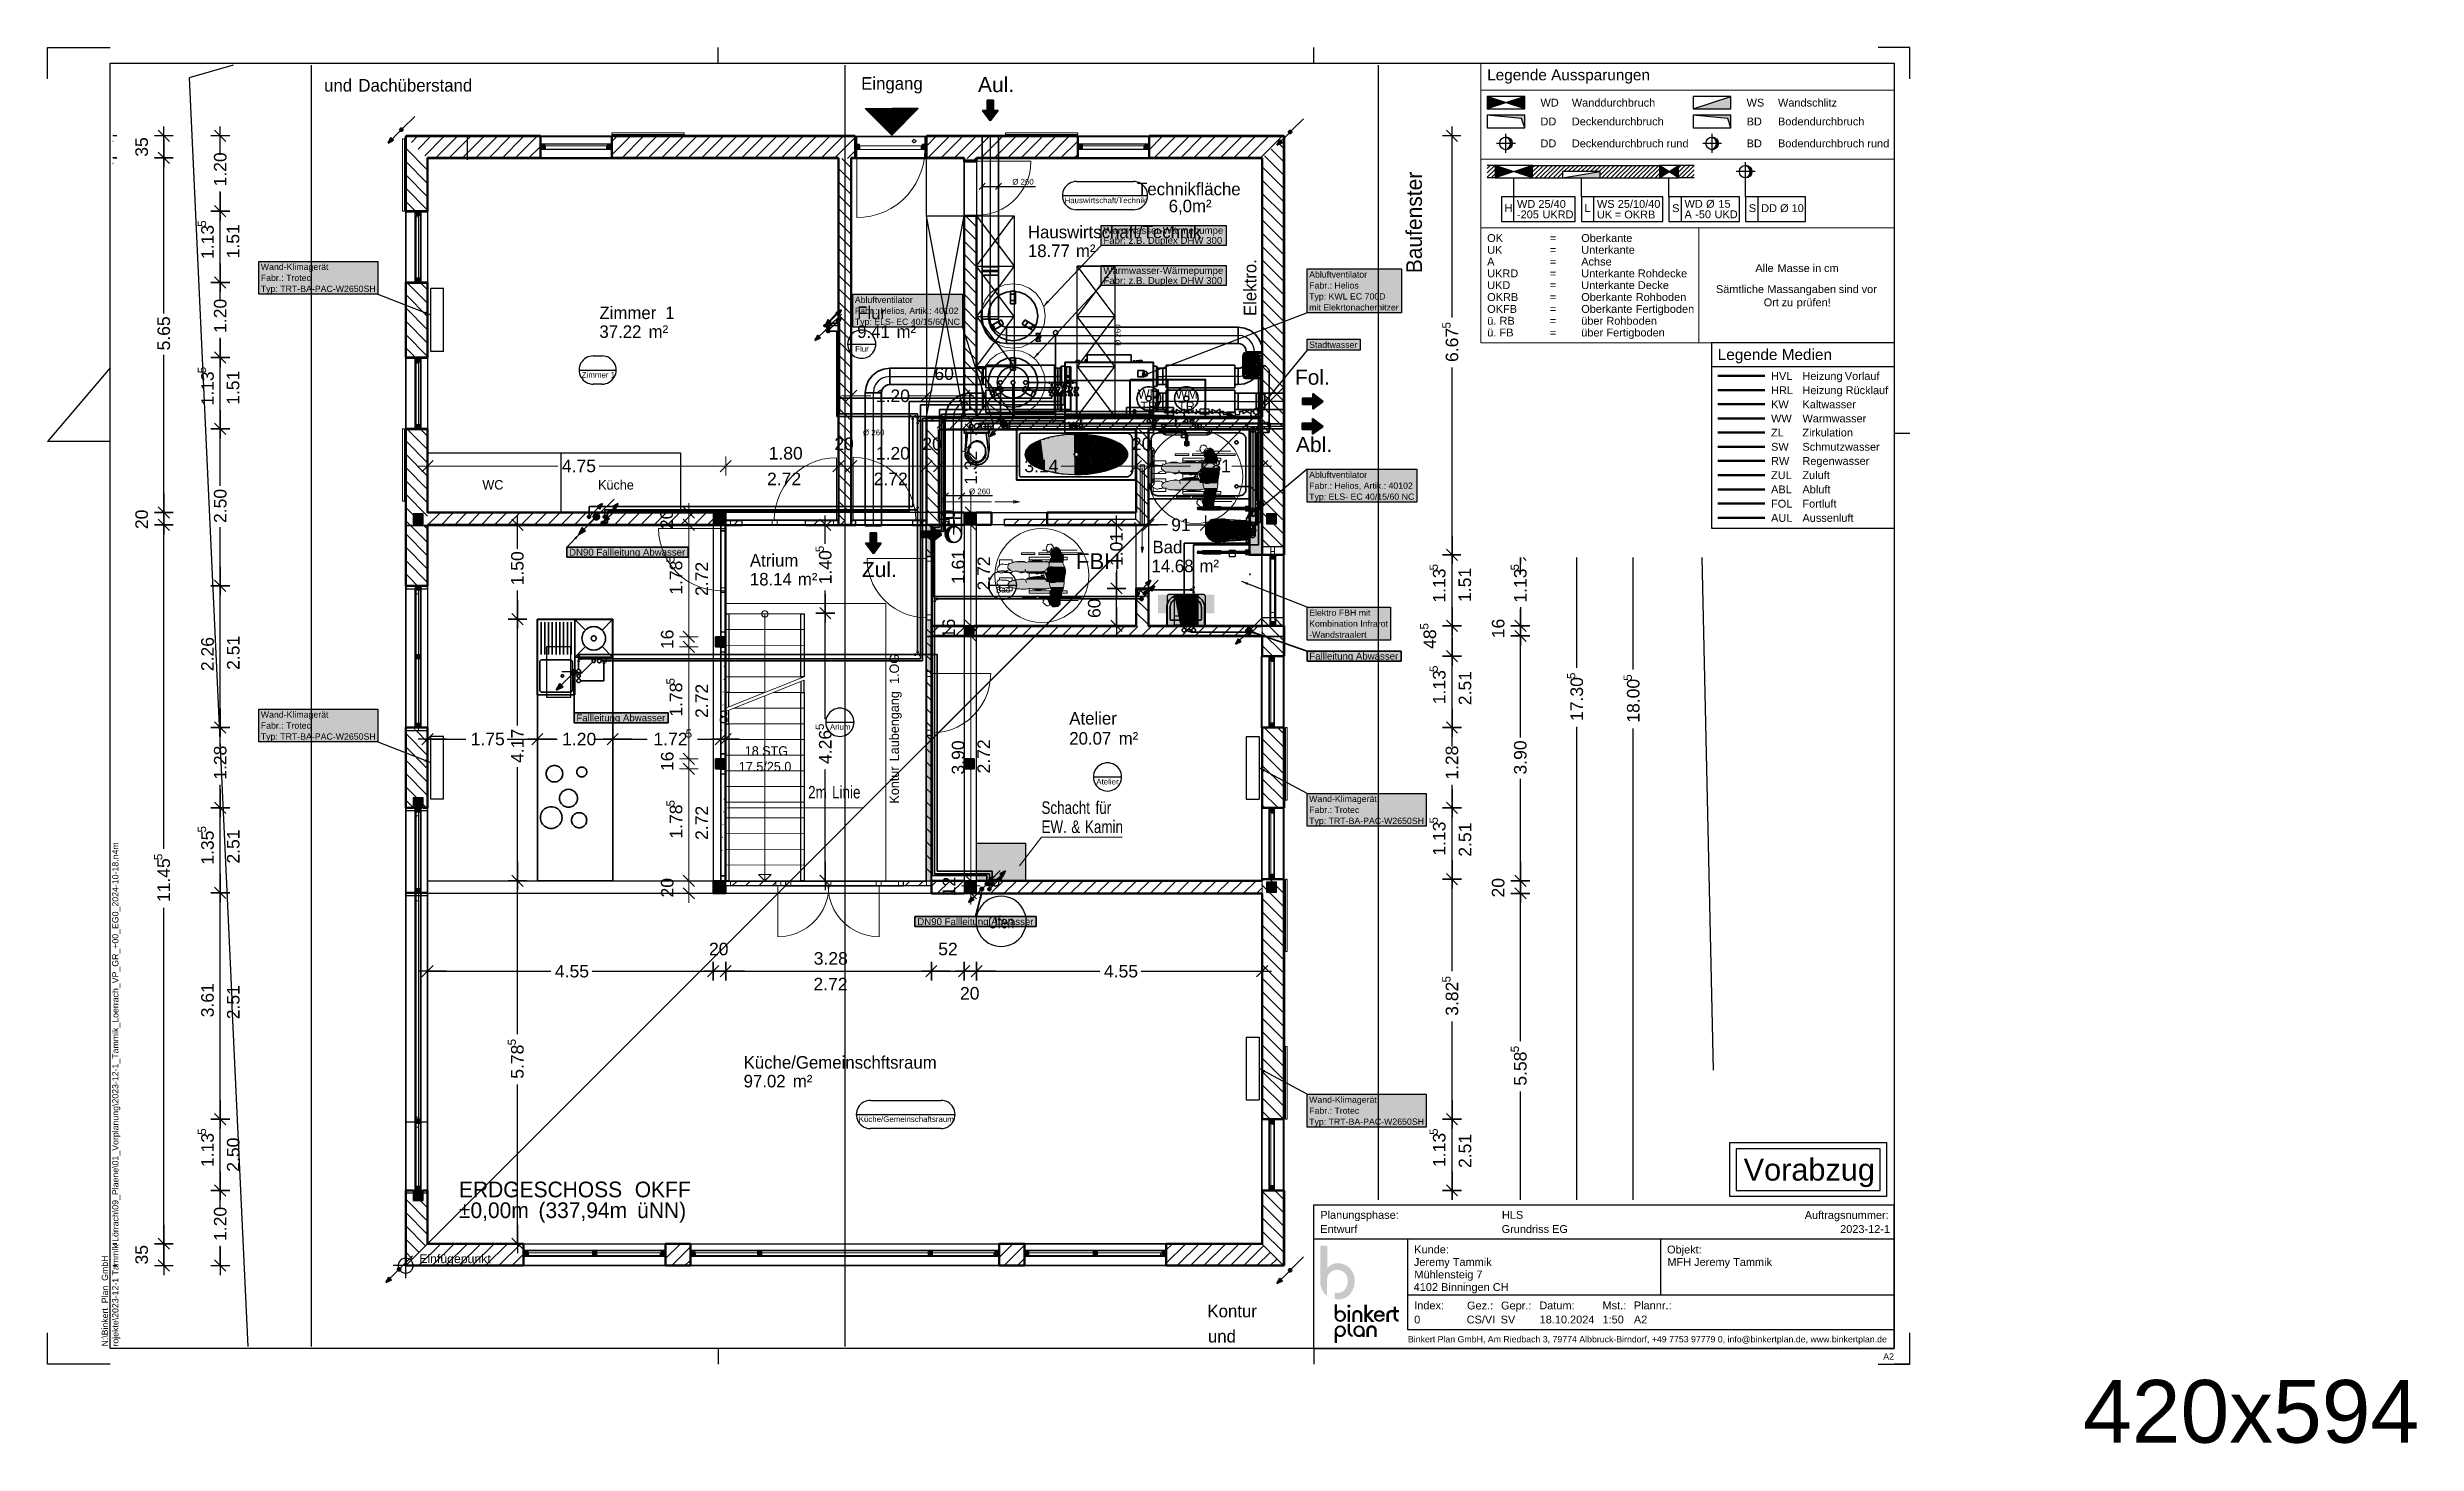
# Model space of a CAD drawing. Extents: x 0 to 756, y -25 to 420.
import ezdxf
from ezdxf.lldxf.tags import DXFTag

# ---------------------------------------------------------------- set-up
doc = ezdxf.new("R2010")
doc.units = 0
doc.linetypes.add('_Hiddenline_', pattern=[3, 2, -1])
doc.layers.get('0').update_dxf_attribs({"lineweight": 25})
doc.layers.get('DEFPOINTS').update_dxf_attribs({"lineweight": 25})
for name, color, linetype, lineweight in [('A_Aussenwand', 7, 'Continuous', 25), ('A_Fenster', 7, 'Continuous', 25), ('A_Innenwand', 7, 'Continuous', 25), ('A_Raum', 7, 'Continuous', 25), ('A_Tuer', 7, 'Continuous', 25), ('Allgemein01', 7, 'Continuous', 13), ('Allgemein03', 7, 'Continuous', 25), ('Design', 7, 'Continuous', 18), ('Fenster', 7, 'Continuous', 13), ('Fensterbank', 7, 'Continuous', 13), ('Fensterbrüstung', 7, 'Continuous', 13), ('Fenstermakro_ Türmakro', 7, 'Continuous', 13), ('Flächenelemente Allgemein', 7, 'Continuous', 13), ('H_Heizung', 7, 'Continuous', 25), ('H_Text', 7, 'Continuous', 25), ('L_Text', 7, 'Continuous', 25), ('Maßlinie Allgemein', 7, 'Continuous', 13), ('Menschen', 7, 'Continuous', 18), ('Möblierung', 7, 'Continuous', 13), ('Pfosten_ Stützen', 7, 'Continuous', 13), ('S_Einrichtung', 7, 'Continuous', 35), ('S_Text', 7, 'Continuous', 35), ('Sanitär', 7, 'Continuous', 25), ('Sanitär-Armaturen', 7, 'Continuous', 13), ('Sanitär-Waschbecken', 7, 'Continuous', 13), ('Sanitär-WC', 7, 'Continuous', 13), ('Standard', 7, 'Continuous', 25), ('Stütze Holz', 7, 'Continuous', 13), ('Treppe', 7, 'Continuous', 13), ('Tür', 7, 'Continuous', 13), ('Tür 2D', 7, 'Continuous', 13), ('Tür Eingang', 7, 'Continuous', 13), ('Tür Eingang 2D', 7, 'Continuous', 13), ('Verschattung', 7, 'Continuous', 13), ('Wand Holz nicht tragend', 7, 'Continuous', 13), ('Wand Holz tragend', 7, 'Continuous', 13), ('X_Legende', 7, 'Continuous', 25), ('X_Plankopf_PB', 7, 'Continuous', 25), ('X_Planrahmen', 7, 'Continuous', 25), ('X_Stempel_Vorabzug', 7, 'Continuous', 25)]:
    doc.layers.add(name, color=color, linetype=linetype, lineweight=lineweight)
for name, color, linetype, lineweight, true_color in [('A_Geschossdecke', 7, 'Continuous', 25, 0x008080), ('Hilfskonstruktion', 7, 'Continuous', 25, 0xcccc00), ('L_Abluft', 2, 'Continuous', 35, 0xffff00), ('L_Aussenluft', 7, 'Continuous', 35, 0x66ff33), ('L_Fortluft', 7, 'Continuous', 35, 0x993300), ('L_Lüftungsgerät', 3, 'Continuous', 35, 0x00ff00), ('L_Schalldaempfer', 7, 'Continuous', 35, 0xababab), ('L_Zuluft', 6, 'Continuous', 35, 0xff00ff), ('Raum', 250, 'Continuous', 13, 0x333333), ('RL_Isolierung', 7, 'fein_strichliert', 18, 0x99ff99), ('Rohrleitung', 1, 'Continuous', 35, 0xff0000), ('S_Armaturen', 7, 'Continuous', 25, 0x004c00), ('S_Kaltwasser', 3, 'Continuous', 35, 0x00ff00), ('S_Regenwasser', 7, 'Continuous', 35, 0x0080ff), ('S_Schmutzwasser', 7, 'Continuous', 35, 0x808040), ('S_Warmwasser', 1, 'fein_strichliert', 35, 0xff0000), ('S_Zirkulation', 7, 'fein_strichliert', 35, 0xff0080), ('X_Einfuegepunkt', 1, 'Continuous', 25, 0xff0000)]:
    doc.layers.add(name, color=color, linetype=linetype, lineweight=lineweight, true_color=true_color)
doc.styles.get("Standard").update_dxf_attribs({"font": 'arial.ttf'})
tags = doc.linetypes.add('fein_strichliert', pattern=[4, 1, -2, 1]).pattern_tags.tags
tags[8:9] = [DXFTag(74, 4), DXFTag(75, 0), DXFTag(340, '0'), DXFTag(46, 0.0), DXFTag(50, 0.0), DXFTag(44, 0.0), DXFTag(45, 0.0)]
tags[6:7] = [DXFTag(74, 4), DXFTag(75, 0), DXFTag(340, '0'), DXFTag(46, 0.0), DXFTag(50, 0.0), DXFTag(44, 0.0), DXFTag(45, 0.0)]
tags[4:5] = [DXFTag(74, 4), DXFTag(75, 0), DXFTag(340, '0'), DXFTag(46, 0.0), DXFTag(50, 0.0), DXFTag(44, 0.0), DXFTag(45, 0.0)]
tags = doc.linetypes.add('PUNKT2_S9', pattern=[0.1, 0, -0.1]).pattern_tags.tags
tags[6:7] = [DXFTag(74, 4), DXFTag(75, 0), DXFTag(340, '0'), DXFTag(46, 1.0), DXFTag(50, 0.0), DXFTag(44, 0.0), DXFTag(45, 0.0)]
tags[4:5] = [DXFTag(74, 4), DXFTag(75, 0), DXFTag(340, '0'), DXFTag(46, 1.0), DXFTag(50, 0.0), DXFTag(44, 0.0), DXFTag(45, 0.0)]
tags = doc.linetypes.add('STRICHPUNKT2', pattern=[12.7, 6.35, -3.175, 0, -3.175]).pattern_tags.tags
tags[10:11] = [DXFTag(74, 4), DXFTag(75, 0), DXFTag(340, '0'), DXFTag(46, 0.0), DXFTag(50, 0.0), DXFTag(44, 0.0), DXFTag(45, 0.0)]
tags[8:9] = [DXFTag(74, 4), DXFTag(75, 0), DXFTag(340, '0'), DXFTag(46, 0.0), DXFTag(50, 0.0), DXFTag(44, 0.0), DXFTag(45, 0.0)]
tags[6:7] = [DXFTag(74, 4), DXFTag(75, 0), DXFTag(340, '0'), DXFTag(46, 0.0), DXFTag(50, 0.0), DXFTag(44, 0.0), DXFTag(45, 0.0)]
tags[4:5] = [DXFTag(74, 4), DXFTag(75, 0), DXFTag(340, '0'), DXFTag(46, 0.0), DXFTag(50, 0.0), DXFTag(44, 0.0), DXFTag(45, 0.0)]
tags = doc.linetypes.add('VERDECKT2_S2', pattern=[0.27, 0.2, -0.07]).pattern_tags.tags
tags[6:7] = [DXFTag(74, 4), DXFTag(75, 0), DXFTag(340, '0'), DXFTag(46, 1.0), DXFTag(50, 0.0), DXFTag(44, 0.0), DXFTag(45, 0.0)]
tags[4:5] = [DXFTag(74, 4), DXFTag(75, 0), DXFTag(340, '0'), DXFTag(46, 1.0), DXFTag(50, 0.0), DXFTag(44, 0.0), DXFTag(45, 0.0)]

# ---------------------------------------------------------------- blocks, each defined once
blk = doc.blocks.new('Blockreferenz-A01I5XETIE', base_point=(0, -25))
at = {"layer": 'X_Planrahmen', "color": 0, "linetype": 'ByBlock', "lineweight": -2, "ltscale": 0.25}
for p, q in [((0, 420), (20, 420)), ((0, 410), (0, 420)), ((214, 415), (214, 420)), ((404, 415), (404, 420)), ((594, 420), (584, 420)), ((594, 410), (594, 420)), ((20, 415), (589, 415)), ((20, 5), (20, 415)), ((589, 415), (589, 5)), ((20, 317.8), (0, 294.3)), ((589, 297), (594, 297)), ((20, 294.3), (0, 294.3)), ((0, 0), (0, 10)), ((594, 0), (594, 10)), ((20, 0), (0, 0)), ((589, 5), (20, 5)), ((214, 5), (214, 0)), ((404, 5), (404, 0)), ((584, 0), (594, 0))]:
    blk.add_line(p, q, dxfattribs=at)
at = {"layer": 'X_Planrahmen', "color": 0, "linetype": 'ByBlock', "lineweight": -2, "ltscale": 0.25, "insert": (17.33, 5.67), "char_height": 2, "attachment_point": 1, "rotation": 90}
blk.add_mtext('{\\fArial;N:\\Binkert_Plan_GmbH\\Projekte\\2023-12-1 Tammik Lörrach\\09_Plaene\\01_Vorplanung\\2023-12-1_Tammik_Loerrach_VP\\H_GR_+00_EG0_2024-10-18.n4m}', dxfattribs=at)
at = {"layer": 'X_Planrahmen', "color": 0, "lineweight": -2, "insert": (649.32, -5), "char_height": 20, "attachment_point": 1}
blk.add_mtext('{\\fArial;420x594}', dxfattribs=at)
blk = doc.blocks.new('Blockreferenz-A01I5XEVIE', base_point=(404, 0))
at = {"layer": 'X_Plankopf_PB', "linetype": 'ByBlock', "lineweight": -2, "ltscale": 0.25, "true_color": 0x380282}
for points in [[(414.73, 26.52), (414.69, 27.42), (414.41, 28.28), (413.91, 29.03), (413.23, 29.62), (412.41, 30.01), (411.53, 30.16), (410.7, 30.09), (409.92, 29.81), (409.23, 29.34), (408.69, 28.71), (408.32, 27.97), (408.14, 27.16), (408.14, 21.75), (407.09, 22.84), (406.37, 24.18), (406.04, 25.66), (406.04, 37.86), (408.23, 37.86), (408.23, 30.74), (409.21, 31.59), (410.4, 32.11), (411.68, 32.29), (413.11, 32.06), (414.44, 31.47), (415.56, 30.55), (416.4, 29.37), (416.89, 28), (417.01, 26.56), (416.83, 25), (416.28, 23.53), (415.37, 22.24), (414.57, 21.54), (413.63, 21.04), (412.59, 20.78), (411.53, 20.76), (411.07, 20.79), (410.62, 20.86), (410.62, 22.85), (411.07, 22.79), (411.52, 22.77), (412.24, 22.85), (412.91, 23.1), (413.5, 23.51), (413.98, 24.05), (414.41, 24.81), (414.67, 25.64)], [(414.63, 18.57), (414.65, 18.7), (414.69, 18.82), (414.77, 18.92), (414.87, 19), (414.99, 19.04), (415.12, 19.06), (415.24, 19.04), (415.36, 19), (415.46, 18.92), (415.54, 18.82), (415.59, 18.7), (415.6, 18.57), (415.59, 18.45), (415.54, 18.33), (415.46, 18.23), (415.36, 18.15), (415.24, 18.1), (415.12, 18.09), (414.99, 18.1), (414.87, 18.15), (414.77, 18.23), (414.69, 18.33), (414.65, 18.45)], [(418.66, 15.85), (418.6, 16.06), (418.49, 16.25), (418.33, 16.41), (418.14, 16.52), (417.92, 16.57), (417.7, 16.57), (417.49, 16.52), (417.3, 16.41), (417.14, 16.25), (417.02, 16.06), (416.96, 15.85), (416.96, 13.55), (416.2, 13.55), (416.2, 16.08), (416.36, 16.49), (416.62, 16.84), (416.97, 17.11), (417.38, 17.27), (417.81, 17.31), (418.25, 17.27), (418.66, 17.11), (419, 16.84), (419.27, 16.49), (419.42, 16.08), (419.42, 13.55), (418.66, 13.55)], [(420.09, 13.55), (420.09, 19.07), (420.86, 19.07), (420.86, 16.01), (422.16, 17.31), (423.14, 17.31), (421.44, 15.61), (423.3, 13.55), (422.31, 13.55), (420.86, 15.19), (420.86, 13.55)], [(427.12, 13.55), (427.12, 16.15), (427.25, 16.47), (427.44, 16.76), (427.7, 17), (428.11, 17.21), (428.56, 17.31), (429.36, 17.31), (429.36, 18.44), (430.12, 18.44), (430.12, 17.31), (431.06, 17.31), (431.06, 16.6), (430.12, 16.6), (430.12, 15.12), (430.2, 14.87), (430.34, 14.64), (430.53, 14.46), (430.76, 14.34), (431.02, 14.28), (431.02, 13.55), (430.54, 13.64), (430.1, 13.86), (429.74, 14.19), (429.49, 14.61), (429.36, 15.08), (429.36, 16.6), (428.64, 16.6), (428.39, 16.52), (428.17, 16.38), (427.99, 16.17), (427.88, 15.93), (427.88, 13.55)], [(415.5, 12.97), (415.5, 10.57), (415.52, 10.25), (415.64, 9.95), (415.83, 9.69), (416.08, 9.5), (416.38, 9.38), (416.38, 8.7), (415.89, 8.83), (415.45, 9.08), (415.1, 9.44), (414.86, 9.88), (414.74, 10.37), (414.74, 12.97)], [(420.74, 11.21), (420.9, 11.62), (421.16, 11.97), (421.51, 12.24), (421.92, 12.4), (422.35, 12.45), (422.79, 12.4), (423.2, 12.24), (423.54, 11.97), (423.81, 11.62), (423.96, 11.21), (423.96, 8.69), (423.2, 8.69), (423.2, 10.99), (423.14, 11.2), (423.03, 11.39), (422.87, 11.54), (422.68, 11.65), (422.46, 11.7), (422.24, 11.7), (422.03, 11.65), (421.84, 11.54), (421.68, 11.39), (421.56, 11.2), (421.5, 10.99), (421.5, 8.69), (420.74, 8.69)]]:
    blk.add_hatch(color=196, dxfattribs=at).paths.add_polyline_path(points)
at = {"layer": 'X_Plankopf_PB', "color": 0, "linetype": 'ByBlock', "lineweight": -2, "ltscale": 0.25}
for p, q in [((404, 5), (404, 50.91)), ((404, 50.91), (589, 50.91)), ((589, 5), (589, 50.91)), ((589, 39.9), (404, 39.9)), ((433.96, 11.04), (433.96, 39.9)), ((514.61, 22.05), (514.61, 39.9)), ((589, 22.05), (433.96, 22.05)), ((589, 11.04), (433.96, 11.04)), ((404, 5), (589, 5)), ((594, 0), (594, 5)), ((594, 0), (589, 0))]:
    blk.add_line(p, q, dxfattribs=at)
at = {"layer": 'X_Plankopf_PB', "color": 196, "linetype": 'ByBlock', "lineweight": -2, "ltscale": 0.25, "true_color": 0x380282}
for points in [[(411.29, 19.12), (410.62, 14.94), (410.56, 15.43)], [(411.29, 19.12), (410.56, 15.43), (410.56, 19.12)], [(411.29, 19.12), (410.8, 14.48), (410.62, 14.94)], [(411.29, 19.12), (411.1, 14.09), (410.8, 14.48)], [(411.29, 19.12), (411.24, 15.37), (411.1, 14.09)], [(411.24, 15.37), (411.1, 14.09), (411.28, 15.02)], [(411.28, 15.72), (411.29, 19.12), (411.24, 15.37)], [(411.29, 16.89), (411.28, 15.72), (411.29, 19.12)], [(411.41, 16.03), (411.29, 16.89), (411.28, 15.72)], [(411.8, 17.16), (411.41, 16.03), (411.29, 16.89)], [(411.61, 16.29), (411.8, 17.16), (411.41, 16.03)], [(411.84, 16.47), (411.61, 16.29), (411.8, 17.16)], [(412.38, 17.26), (411.84, 16.47), (411.8, 17.16)], [(412.38, 17.26), (412.09, 16.58), (411.84, 16.47)], [(412.38, 17.26), (412.38, 16.61), (412.09, 16.58)], [(412.52, 16.6), (412.38, 16.61), (412.38, 17.26)], [(412.52, 16.6), (412.38, 17.26), (412.85, 17.19)], [(412.52, 16.6), (412.85, 17.19), (412.65, 16.58)], [(412.91, 16.47), (412.65, 16.58), (412.85, 17.19)], [(412.91, 16.47), (412.85, 17.19), (413.29, 17.01)], [(412.91, 16.47), (413.29, 17.01), (413.15, 16.29)], [(413.34, 16.03), (413.15, 16.29), (413.29, 17.01)], [(413.34, 16.03), (413.29, 17.01), (413.66, 16.71)], [(413.34, 16.03), (413.66, 16.71), (413.47, 15.72)], [(413.66, 16.71), (413.52, 15.37), (413.47, 15.72)], [(413.7, 14.13), (413.47, 15.02), (413.52, 15.37)], [(413.7, 14.13), (413.66, 16.71), (413.52, 15.37)], [(413.95, 16.33), (413.7, 14.13), (413.66, 16.71)], [(413.97, 14.51), (413.95, 16.33), (413.7, 14.13)], [(414.13, 15.89), (413.97, 14.51), (413.95, 16.33)], [(414.14, 14.95), (414.13, 15.89), (413.97, 14.51)], [(414.2, 15.42), (414.14, 14.95), (414.13, 15.89)], [(414.74, 13.55), (414.74, 17.32), (415.5, 13.55), (415.5, 17.32)], [(423.14, 15.95), (423.13, 15), (423.1, 15.48)], [(423.13, 15), (423.14, 15.95), (423.29, 14.55)], [(423.14, 15.95), (423.29, 14.55), (423.31, 16.38)], [(423.29, 14.55), (423.31, 16.38), (423.56, 14.15)], [(423.31, 16.38), (423.56, 14.15), (423.59, 16.75)], [(423.56, 14.15), (423.59, 16.75), (423.93, 13.84)], [(423.95, 17.04), (423.8, 15.8), (423.59, 16.75)], [(423.8, 15.8), (423.59, 16.75), (423.8, 15.17)], [(423.59, 16.75), (423.8, 15.17), (423.93, 13.84)], [(423.92, 16.05), (423.95, 17.04), (423.8, 15.8)], [(426.59, 15.17), (423.8, 15.17), (423.8, 15.8)], [(426.59, 15.17), (423.8, 15.8), (425.83, 15.8)], [(423.8, 15.17), (423.93, 13.84), (423.84, 14.91)], [(424.09, 16.27), (423.92, 16.05), (423.95, 17.04)], [(424.09, 16.27), (423.95, 17.04), (424.38, 17.21)], [(424.09, 16.27), (424.38, 17.21), (424.31, 16.44)], [(424.56, 16.55), (424.31, 16.44), (424.38, 17.21)], [(424.56, 16.55), (424.38, 17.21), (424.85, 17.26)], [(424.56, 16.55), (424.85, 17.26), (424.84, 16.6)], [(424.84, 16.6), (424.85, 17.26), (425.11, 16.56)], [(424.85, 17.26), (425.11, 16.56), (425.29, 17.21)], [(425.11, 16.56), (425.29, 17.21), (425.36, 16.45)], [(425.29, 17.21), (425.36, 16.45), (425.72, 17.05)], [(425.36, 16.45), (425.72, 17.05), (425.58, 16.28)], [(425.74, 16.06), (425.58, 16.28), (425.72, 17.05)], [(425.74, 16.06), (425.72, 17.05), (426.08, 16.78)], [(425.74, 16.06), (426.08, 16.78), (425.83, 15.8)], [(426.59, 15.17), (425.83, 15.8), (426.08, 16.78)], [(426.59, 15.17), (426.08, 16.78), (426.36, 16.43)], [(426.59, 15.17), (426.36, 16.43), (426.53, 16.01)], [(426.59, 15.17), (426.53, 16.01), (426.59, 15.56)], [(411.29, 6.84), (410.56, 10.53), (410.62, 11.02)], [(411.29, 6.84), (410.56, 6.84), (410.56, 10.53)], [(411.29, 6.84), (410.62, 11.02), (410.8, 11.48)], [(411.29, 6.84), (410.8, 11.48), (411.1, 11.87)], [(411.45, 13.81), (411.1, 14.09), (411.28, 15.02)], [(411.47, 12.16), (411.28, 10.94), (411.1, 11.87)], [(411.28, 10.94), (411.1, 11.87), (411.24, 10.59)], [(411.1, 11.87), (411.24, 10.59), (411.29, 6.84)], [(411.24, 10.59), (411.29, 6.84), (411.28, 10.24)], [(411.45, 13.81), (411.28, 15.02), (411.41, 14.7)], [(411.41, 11.26), (411.47, 12.16), (411.28, 10.94)], [(411.29, 6.84), (411.28, 10.24), (411.29, 9.08)], [(411.28, 10.24), (411.29, 9.08), (411.41, 9.93)], [(411.29, 9.08), (411.41, 9.93), (411.8, 8.8)], [(411.45, 13.81), (411.41, 14.7), (411.61, 14.45)], [(411.61, 11.51), (411.41, 11.26), (411.47, 12.16)], [(411.41, 9.93), (411.8, 8.8), (411.61, 9.67)], [(411.45, 13.81), (411.61, 14.45), (411.86, 13.63)], [(411.91, 12.35), (411.61, 11.51), (411.47, 12.16)], [(411.61, 14.45), (411.84, 14.27), (411.86, 13.63)], [(411.91, 12.35), (411.84, 11.7), (411.61, 11.51)], [(411.8, 8.8), (411.61, 9.67), (411.84, 9.49)], [(412.38, 8.71), (411.8, 8.8), (411.84, 9.49)], [(411.84, 14.27), (411.86, 13.63), (412.09, 14.16)], [(411.91, 12.35), (412.09, 11.8), (411.84, 11.7)], [(412.38, 8.71), (411.84, 9.49), (412.09, 9.39)], [(411.86, 13.63), (412.09, 14.16), (412.31, 13.55)], [(411.91, 12.35), (412.38, 12.41), (412.09, 11.8)], [(412.09, 14.16), (412.31, 13.55), (412.38, 14.12)], [(412.38, 12.41), (412.38, 11.84), (412.09, 11.8)], [(412.38, 8.71), (412.09, 9.39), (412.38, 9.35)], [(412.31, 13.55), (412.38, 14.12), (412.44, 13.55)], [(412.38, 14.12), (412.44, 13.55), (412.66, 14.16)], [(412.85, 12.34), (412.66, 11.8), (412.38, 12.41)], [(412.66, 11.8), (412.38, 12.41), (412.38, 11.84)], [(412.85, 8.77), (412.38, 8.71), (412.52, 9.36)], [(412.38, 8.71), (412.38, 9.35), (412.52, 9.36)], [(412.44, 13.55), (412.66, 14.16), (412.9, 13.63)], [(412.85, 8.77), (412.52, 9.36), (412.65, 9.38)], [(412.85, 8.77), (412.65, 9.38), (412.91, 9.49)], [(412.66, 14.16), (412.9, 13.63), (412.91, 14.27)], [(412.91, 11.7), (412.85, 12.34), (412.66, 11.8)], [(413.3, 12.15), (412.91, 11.7), (412.85, 12.34)], [(412.85, 8.77), (412.91, 9.49), (413.29, 8.96)], [(412.9, 13.63), (412.91, 14.27), (413.33, 13.83)], [(412.91, 14.27), (413.15, 14.45), (413.33, 13.83)], [(413.3, 12.15), (413.15, 11.51), (412.91, 11.7)], [(412.91, 9.49), (413.15, 9.67), (413.29, 8.96)], [(413.15, 14.45), (413.33, 13.83), (413.34, 14.7)], [(413.34, 11.26), (413.3, 12.15), (413.15, 11.51)], [(413.15, 9.67), (413.29, 8.96), (413.34, 9.93)], [(413.29, 8.96), (413.34, 9.93), (413.66, 9.25)], [(413.68, 11.86), (413.34, 11.26), (413.3, 12.15)], [(413.33, 13.83), (413.34, 14.7), (413.7, 14.13)], [(413.34, 14.7), (413.7, 14.13), (413.47, 15.02)], [(413.47, 10.94), (413.68, 11.86), (413.34, 11.26)], [(413.34, 9.93), (413.66, 9.25), (413.47, 10.24)], [(413.52, 10.59), (413.47, 10.94), (413.68, 11.86)], [(413.47, 10.24), (413.52, 10.59), (413.66, 9.25)], [(413.52, 10.59), (413.66, 9.25), (413.68, 11.86)], [(413.66, 9.25), (413.68, 11.86), (413.95, 9.63)], [(413.68, 11.86), (413.95, 9.63), (413.96, 11.47)], [(413.95, 9.63), (413.96, 11.47), (414.13, 10.07)], [(413.96, 11.47), (414.13, 10.07), (414.14, 11.02)], [(414.13, 10.07), (414.14, 11.02), (414.2, 10.54)], [(416.53, 10.54), (416.59, 11.02), (416.59, 10.07)], [(416.59, 11.02), (416.59, 10.07), (416.76, 11.47)], [(416.59, 10.07), (416.76, 11.47), (416.78, 9.63)], [(416.76, 11.47), (416.78, 9.63), (417.05, 11.86)], [(416.78, 9.63), (417.05, 11.86), (417.06, 9.25)], [(417.05, 11.86), (417.26, 10.94), (417.43, 12.15)], [(417.06, 9.25), (417.21, 10.59), (417.05, 11.86)], [(417.21, 10.59), (417.05, 11.86), (417.26, 10.94)], [(417.26, 10.24), (417.06, 9.25), (417.21, 10.59)], [(417.44, 8.96), (417.26, 10.24), (417.06, 9.25)], [(417.26, 10.94), (417.43, 12.15), (417.39, 11.26)], [(417.39, 9.93), (417.44, 8.96), (417.26, 10.24)], [(417.58, 11.51), (417.39, 11.26), (417.43, 12.15)], [(417.44, 8.96), (417.39, 9.93), (417.58, 9.67)], [(417.58, 11.51), (417.43, 12.15), (417.87, 12.34)], [(417.88, 8.77), (417.44, 8.96), (417.58, 9.67)], [(417.58, 11.51), (417.87, 12.34), (417.82, 11.7)], [(417.88, 8.77), (417.58, 9.67), (417.82, 9.49)], [(418.07, 11.8), (417.82, 11.7), (417.87, 12.34)], [(417.88, 8.77), (417.82, 9.49), (418.08, 9.38)], [(418.07, 11.8), (417.87, 12.34), (418.35, 12.41)], [(417.88, 8.77), (418.08, 9.38), (418.35, 8.71)], [(418.07, 11.8), (418.35, 12.41), (418.35, 11.84)], [(418.08, 9.38), (418.2, 9.36), (418.35, 8.71)], [(418.2, 9.36), (418.35, 8.71), (418.35, 9.35)], [(418.82, 12.35), (418.35, 11.84), (418.35, 12.41)], [(418.82, 12.35), (418.64, 11.8), (418.35, 11.84)], [(418.35, 9.35), (418.93, 8.8), (418.64, 9.39)], [(418.35, 8.71), (418.35, 9.35), (418.93, 8.8)], [(418.82, 12.35), (418.89, 11.7), (418.64, 11.8)], [(418.64, 9.39), (418.89, 9.49), (418.93, 8.8)], [(418.82, 12.35), (419.26, 12.16), (418.89, 11.7)], [(419.26, 12.16), (419.12, 11.51), (418.89, 11.7)], [(418.89, 9.49), (418.93, 8.8), (419.12, 9.67)], [(418.93, 8.8), (419.12, 9.67), (419.44, 9.08)], [(419.32, 11.26), (419.26, 12.16), (419.12, 11.51)], [(419.12, 9.67), (419.44, 9.08), (419.32, 9.93)], [(419.63, 11.87), (419.32, 11.26), (419.26, 12.16)], [(419.45, 10.94), (419.63, 11.87), (419.32, 11.26)], [(419.44, 9.08), (419.32, 9.93), (419.45, 10.24)], [(420.17, 8.69), (419.44, 9.08), (419.45, 10.24)], [(420.17, 8.69), (419.44, 8.69), (419.44, 9.08)], [(419.49, 10.59), (419.45, 10.94), (419.63, 11.87)], [(420.17, 8.69), (419.45, 10.24), (419.49, 10.59)], [(420.17, 8.69), (419.49, 10.59), (419.63, 11.87)], [(420.17, 8.69), (419.63, 11.87), (419.93, 11.48)], [(420.17, 8.69), (419.93, 11.48), (420.11, 11.02)], [(420.17, 8.69), (420.11, 11.02), (420.17, 10.53)], [(423.93, 13.84), (423.84, 14.91), (423.95, 14.67)], [(424.36, 13.63), (423.93, 13.84), (423.95, 14.67)], [(424.36, 13.63), (423.95, 14.67), (424.12, 14.46)], [(424.36, 13.63), (424.12, 14.46), (424.33, 14.29)], [(424.36, 13.63), (424.33, 14.29), (424.57, 14.19)], [(424.36, 13.63), (424.57, 14.19), (424.84, 13.55)], [(424.57, 14.19), (424.84, 14.15), (424.84, 13.55)], [(424.84, 14.15), (424.84, 13.55), (425.19, 14.21)], [(424.84, 13.55), (425.19, 14.21), (425.35, 13.62)], [(425.19, 14.21), (425.35, 13.62), (425.51, 14.36)], [(425.35, 13.62), (425.51, 14.36), (425.83, 13.82)], [(425.51, 14.36), (425.78, 14.58), (425.83, 13.82)], [(425.78, 14.58), (425.83, 13.82), (426, 14.86)], [(425.83, 13.82), (426, 14.86), (426.25, 14.13)], [(426, 14.86), (426.25, 14.13), (426.57, 14.53)]]:
    blk.add_solid(points, dxfattribs=at)
at = {"layer": 'X_Plankopf_PB', "color": 0, "linetype": 'ByBlock', "lineweight": -2, "ltscale": 0.25, "attachment_point": 1}
for s, insert, char_height in [('{\\fArial;Planungsphase:}', (406, 48.91), 2.5), ('{\\fArial;Auftragsnummer:}', (560.53, 48.87), 2.5), ('{\\fArial;Kunde:}', (435.96, 37.9), 2.5), ('{\\fArial;Objekt:}', (516.61, 37.86), 2.5), ('{\\fArial;2023-12-1}', (571.82, 44.4), 2.5), ('{\\fArial;0}', (435.96, 15.53), 2.5), ('{\\fArial;Index:}', (435.96, 20.04), 2.5), ('{\\fArial;Gez.:}', (452.81, 20), 2.5), ('{\\fArial;Gepr.:}', (463.66, 20), 2.5), ('{\\fArial;Datum:}', (475.87, 20.04), 2.5), ('{\\fArial;1:50}', (496.02, 15.54), 2.5), ('{\\fArial;Mst.:}', (496.02, 20.04), 2.5), ('{\\fArial;A2}', (506.02, 15.54), 2.5), ('{\\fArial;Plannr.:}', (506.02, 20.04), 2.5), ('{\\fArial;Binkert Plan GmbH, Am Riedbach 3, 79774 Albbruck-Birndorf, +49 7753 97779 0, info@binkertplan.de, www.binkertplan.de}', (433.96, 9), 2)]:
    blk.add_mtext(s, dxfattribs=dict(at, insert=insert, char_height=char_height))
at = {"layer": 'X_Plankopf_PB', "color": 0, "lineweight": -2, "attachment_point": 1}
for s, insert, char_height in [('{\\fArial;HLS}', (463.94, 48.91), 2.5), ('{\\fArial;Entwurf}', (405.99, 44.4), 2.5), ('{\\fArial;Grundriss EG}', (463.84, 44.4), 2.5), ('{\\fArial;Jeremy Tammik}', (435.85, 33.9), 2.5), ('{\\fArial;MFH Jeremy Tammik}', (516.72, 33.9), 2.5), ('{\\fArial;4102 Binningen CH}', (435.79, 25.9), 2.5), ('{\\fArial;Mühlensteig 7}', (436.01, 29.9), 2.5), ('{\\fArial;CS/VI}', (452.69, 15.54), 2.5), ('{\\fArial;SV}', (463.53, 15.54), 2.5), ('{\\fArial;18.10.2024}', (475.96, 15.54), 2.5), ('{\\fArial;A2}', (585.58, 3.5), 2)]:
    blk.add_mtext(s, dxfattribs=dict(at, insert=insert, char_height=char_height))
blk = doc.blocks.new('Blockreferenz-A01I5XEXIE', base_point=(536.61, 53.49))
at = {"color": 0, "linetype": 'ByBlock', "lineweight": -2, "ltscale": 0.25}
for p, q in [((536.61, 70.71), (586.61, 70.71)), ((536.61, 53.49), (536.61, 70.71)), ((586.61, 70.71), (586.61, 53.49)), ((586.61, 53.49), (536.61, 53.49))]:
    blk.add_line(p, q, dxfattribs=at)
at = {"color": 1, "linetype": 'ByBlock', "lineweight": -2, "ltscale": 0.25, "true_color": 0xff0000}
for p, q in [((538.61, 68.71), (538.61, 55.49)), ((584.61, 68.71), (538.61, 68.71)), ((584.61, 55.49), (584.61, 68.71)), ((538.61, 55.49), (584.61, 55.49))]:
    blk.add_line(p, q, dxfattribs=at)
at = {"color": 1, "lineweight": -2, "true_color": 0xff0000, "insert": (541.05, 65.6), "char_height": 7, "attachment_point": 1}
blk.add_mtext('{\\fArial;Vorabzug}', dxfattribs=at)
blk = doc.blocks.new('Blockreferenz-A01I5XEZIE', base_point=(530.79, 266.7))
at = {"layer": 'X_Legende', "color": 0, "linetype": 'ByBlock', "lineweight": -2, "ltscale": 0.25}
for p, q in [((589, 325.81), (530.79, 325.81)), ((530.79, 325.81), (530.79, 266.7)), ((589, 325.81), (589, 266.7)), ((530.79, 318.24), (589, 318.24)), ((530.79, 266.7), (589, 266.7))]:
    blk.add_line(p, q, dxfattribs=at)
at = {"layer": 'X_Legende', "color": 1, "linetype": 'ByBlock', "lineweight": 70, "ltscale": 0.7, "true_color": 0xff0000}
blk.add_line((547.79, 315.23), (532.79, 315.23), dxfattribs=at)
at = {"layer": 'X_Legende', "color": 5, "linetype": 'fein_strichliert', "lineweight": 70, "ltscale": 0.49, "true_color": 0x0000ff}
blk.add_line((547.79, 310.68), (532.79, 310.68), dxfattribs=at)
at = {"layer": 'X_Legende', "color": 3, "linetype": 'ByBlock', "lineweight": 70, "ltscale": 0.7, "true_color": 0x00ff00}
blk.add_line((547.79, 306.18), (532.79, 306.18), dxfattribs=at)
at = {"layer": 'X_Legende', "color": 1, "linetype": 'fein_strichliert', "lineweight": 70, "ltscale": 0.49, "true_color": 0xff0000}
blk.add_line((547.79, 301.68), (532.79, 301.68), dxfattribs=at)
at = {"layer": 'X_Legende', "color": 230, "linetype": 'fein_strichliert', "lineweight": 70, "ltscale": 0.49, "true_color": 0xff0080}
blk.add_line((547.79, 297.18), (532.79, 297.18), dxfattribs=at)
at = {"layer": 'X_Legende', "color": 57, "linetype": 'ByBlock', "lineweight": 70, "ltscale": 0.7, "true_color": 0x808040}
blk.add_line((547.79, 292.64), (532.79, 292.64), dxfattribs=at)
at = {"layer": 'X_Legende', "color": 150, "linetype": 'fein_strichliert', "lineweight": 70, "ltscale": 0.49, "true_color": 0x0080ff}
blk.add_line((547.79, 288.13), (532.79, 288.13), dxfattribs=at)
at = {"layer": 'X_Legende', "color": 6, "linetype": 'ByBlock', "lineweight": 70, "ltscale": 0.7, "true_color": 0xff00ff}
blk.add_line((547.79, 283.59), (532.79, 283.59), dxfattribs=at)
at = {"layer": 'X_Legende', "color": 2, "linetype": 'ByBlock', "lineweight": 70, "ltscale": 0.7, "true_color": 0xffff00}
blk.add_line((547.79, 279.05), (532.79, 279.05), dxfattribs=at)
at = {"layer": 'X_Legende', "color": 24, "linetype": 'ByBlock', "lineweight": 70, "ltscale": 0.7, "true_color": 0x993300}
blk.add_line((547.79, 274.51), (532.79, 274.51), dxfattribs=at)
at = {"layer": 'X_Legende', "color": 70, "linetype": 'ByBlock', "lineweight": 70, "ltscale": 0.7, "true_color": 0x66ff33}
blk.add_line((547.79, 269.97), (532.79, 269.97), dxfattribs=at)
at = {"layer": 'X_Legende', "color": 0, "linetype": 'ByBlock', "lineweight": -2, "ltscale": 0.25, "attachment_point": 1}
for s, insert, char_height in [('{\\fArial;Legende Medien}', (532.79, 323.8), 3.5), ('{\\fArial;HVL}', (549.79, 316.46), 2.5), ('{\\fArial;HRL}', (549.79, 311.91), 2.5), ('{\\fArial;Heizung}', (559.79, 316.46), 2.5), ('{\\fArial;Heizung}', (559.79, 311.91), 2.5), ('{\\fArial;Vorlauf}', (573.31, 316.46), 2.5), ('{\\fArial;Rücklauf}', (573.57, 311.91), 2.5), ('{\\fArial;WW}', (549.79, 302.91), 2.5), ('{\\fArial;KW}', (549.79, 307.41), 2.5), ('{\\fArial;Warmwasser}', (559.79, 302.91), 2.5), ('{\\fArial;Kaltwasser}', (559.79, 307.41), 2.5), ('{\\fArial;ZL}', (549.79, 298.41), 2.5), ('{\\fArial;Zirkulation}', (559.79, 298.41), 2.5), ('{\\fArial;SW}', (549.79, 293.87), 2.5), ('{\\fArial;RW}', (549.79, 289.36), 2.5), ('{\\fArial;Schmutzwasser}', (559.79, 293.87), 2.5), ('{\\fArial;Regenwasser}', (559.79, 289.36), 2.5), ('{\\fArial;ABL}', (549.79, 280.28), 2.5), ('{\\fArial;ZUL}', (549.79, 284.82), 2.5), ('{\\fArial;Abluft}', (559.79, 280.28), 2.5), ('{\\fArial;Zuluft}', (559.79, 284.82), 2.5), ('{\\fArial;FOL}', (549.79, 275.74), 2.5), ('{\\fArial;Fortluft}', (559.79, 275.74), 2.5), ('{\\fArial;AUL}', (549.79, 271.2), 2.5), ('{\\fArial;Aussenluft}', (559.79, 271.2), 2.5)]:
    blk.add_mtext(s, dxfattribs=dict(at, insert=insert, char_height=char_height))
blk = doc.blocks.new('Blockreferenz-A01I5XF1IE', base_point=(457.24, 325.81))
at = {"layer": 'X_Legende', "linetype": 'ByBlock', "lineweight": -2, "ltscale": 0.25, "true_color": 0xff0000}
for points in [[(465.24, 391.38), (465.76, 391.31), (466.24, 391.12), (466.66, 390.8), (466.97, 390.38), (467.17, 389.9), (467.24, 389.38), (467.17, 388.87), (466.97, 388.38), (466.66, 387.97), (466.24, 387.65), (465.76, 387.45), (465.24, 387.38), (465.75, 387.65), (466.16, 388.05), (466.46, 388.54), (466.61, 389.1), (466.61, 389.67), (466.46, 390.22), (466.16, 390.72), (465.75, 391.11)], [(530.99, 391.38), (531.5, 391.31), (531.99, 391.12), (532.4, 390.8), (532.72, 390.38), (532.92, 389.9), (532.99, 389.38), (532.92, 388.87), (532.72, 388.38), (532.4, 387.97), (531.99, 387.65), (531.5, 387.45), (530.99, 387.38), (531.49, 387.65), (531.91, 388.05), (532.2, 388.54), (532.36, 389.1), (532.36, 389.67), (532.2, 390.22), (531.91, 390.72), (531.49, 391.11)], [(541.68, 382.38), (542.2, 382.32), (542.68, 382.12), (543.1, 381.8), (543.41, 381.38), (543.61, 380.9), (543.68, 380.38), (543.61, 379.87), (543.41, 379.38), (543.1, 378.97), (542.68, 378.65), (542.2, 378.45), (541.68, 378.38), (542.19, 378.66), (542.6, 379.05), (542.9, 379.54), (543.05, 380.1), (543.05, 380.67), (542.9, 381.22), (542.6, 381.72), (542.19, 382.11)]]:
    blk.add_hatch(color=1, dxfattribs=at).paths.add_polyline_path(points)
at = {"layer": 'X_Legende', "color": 0, "linetype": 'ByBlock', "lineweight": 18, "ltscale": 0.18}
for p, q in [((589, 415), (457.24, 415)), ((457.24, 325.81), (457.24, 415)), ((589, 325.81), (589, 415)), ((589, 406.38), (457.24, 406.38)), ((589, 384.38), (457.24, 384.38)), ((589, 362.49), (457.24, 362.49)), ((526.74, 325.81), (526.74, 362.49)), ((589, 325.81), (457.24, 325.81))]:
    blk.add_line(p, q, dxfattribs=at)
at = {"layer": 'X_Legende', "color": 1, "linetype": 'ByBlock', "lineweight": -2, "ltscale": 0.25, "true_color": 0xff0000}
for p, q in [((459.24, 404.38), (459.24, 400.38)), ((471.24, 404.38), (459.24, 404.38)), ((471.24, 400.38), (459.24, 404.38)), ((471.24, 404.38), (459.24, 400.38)), ((471.24, 400.38), (471.24, 404.38)), ((536.99, 404.38), (524.99, 404.38)), ((524.99, 404.38), (524.99, 400.38)), ((524.99, 400.38), (536.99, 404.38)), ((536.99, 400.38), (536.99, 404.38)), ((459.24, 400.38), (471.24, 400.38)), ((470.2, 397.34), (459.24, 398.38)), ((471.24, 398.38), (459.24, 398.38)), ((459.24, 398.38), (459.24, 394.38)), ((459.24, 394.38), (471.24, 394.38)), ((471.24, 394.38), (470.2, 397.34)), ((471.24, 394.38), (471.24, 398.38)), ((524.99, 400.38), (536.99, 400.38)), ((536.99, 398.38), (524.99, 398.38)), ((535.95, 397.34), (524.99, 398.38)), ((524.99, 398.38), (524.99, 394.38)), ((524.99, 394.38), (536.99, 394.38)), ((536.99, 394.38), (535.95, 397.34)), ((536.99, 394.38), (536.99, 398.38)), ((468.24, 389.38), (462.24, 389.38)), ((465.24, 386.38), (465.24, 392.38)), ((533.99, 389.38), (527.99, 389.38)), ((530.99, 386.38), (530.99, 392.38)), ((473.74, 378.38), (461.74, 382.38)), ((473.74, 382.38), (461.74, 378.38)), ((473.74, 382.38), (461.74, 382.38)), ((461.74, 382.38), (461.74, 378.38)), ((461.74, 378.38), (473.74, 378.38)), ((467.74, 372.38), (467.74, 378.38)), ((473.74, 378.38), (473.74, 382.38)), ((495.29, 380.38), (483.29, 380.38)), ((483.29, 380.38), (483.29, 378.38)), ((483.29, 378.38), (495.29, 380.38)), ((483.29, 378.38), (495.29, 378.38)), ((489.29, 372.38), (489.29, 378.38)), ((495.29, 378.38), (495.29, 380.38)), ((514.22, 382.38), (514.22, 378.38)), ((520.22, 382.38), (514.22, 382.38)), ((514.22, 378.38), (520.22, 382.38)), ((520.22, 378.38), (514.22, 382.38)), ((514.22, 378.38), (520.22, 378.38)), ((517.22, 372.38), (517.22, 378.38)), ((520.22, 378.38), (520.22, 382.38)), ((544.68, 380.38), (538.68, 380.38)), ((541.68, 377.38), (541.68, 383.38)), ((487.29, 372.38), (463.78, 372.38)), ((463.78, 372.38), (463.78, 364.49)), ((467.74, 364.49), (467.74, 372.38)), ((487.29, 364.49), (487.29, 372.38)), ((515.22, 372.38), (489.29, 372.38)), ((489.29, 372.38), (489.29, 364.49)), ((493.25, 364.49), (493.25, 372.38)), ((515.22, 364.49), (515.22, 372.38)), ((539.68, 372.38), (517.22, 372.38)), ((517.22, 372.38), (517.22, 364.49)), ((521.18, 364.49), (521.18, 372.38)), ((539.68, 364.49), (539.68, 372.38)), ((541.68, 372.38), (541.68, 377.38)), ((560.79, 372.38), (541.68, 372.38)), ((541.68, 372.38), (541.68, 364.49)), ((545.64, 364.49), (545.64, 372.38)), ((560.79, 364.49), (560.79, 372.38)), ((463.78, 364.49), (487.29, 364.49)), ((489.29, 364.49), (515.22, 364.49)), ((517.22, 364.49), (539.68, 364.49)), ((541.68, 364.49), (560.79, 364.49))]:
    blk.add_line(p, q, dxfattribs=at)
at = {"layer": 'X_Legende', "color": 8, "lineweight": -2, "true_color": 0x808080}
for p, q in [((459.24, 380), (461.63, 382.38)), ((459.24, 381.41), (460.22, 382.38)), ((459.24, 378.58), (461.74, 381.08)), ((460.46, 378.38), (461.74, 379.67)), ((473.74, 378.94), (477.19, 382.38)), ((473.74, 380.35), (475.77, 382.38)), ((473.74, 381.77), (474.36, 382.38)), ((474.6, 378.38), (478.6, 382.38)), ((476.02, 378.38), (480.02, 382.38)), ((477.43, 378.38), (481.43, 382.38)), ((478.85, 378.38), (482.85, 382.38)), ((480.26, 378.38), (484.26, 382.38)), ((481.67, 378.38), (483.29, 380)), ((483.09, 378.38), (483.29, 378.59)), ((483.67, 380.38), (485.67, 382.38)), ((485.09, 380.38), (487.09, 382.38)), ((486.5, 380.38), (488.5, 382.38)), ((487.92, 380.38), (489.92, 382.38)), ((489.33, 380.38), (491.33, 382.38)), ((490.74, 380.38), (492.74, 382.38)), ((492.16, 380.38), (494.16, 382.38)), ((493.57, 380.38), (495.57, 382.38)), ((494.99, 380.38), (496.99, 382.38)), ((495.29, 379.28), (498.4, 382.38)), ((495.82, 378.38), (499.82, 382.38)), ((497.23, 378.38), (501.23, 382.38)), ((498.64, 378.38), (502.64, 382.38)), ((500.06, 378.38), (504.06, 382.38)), ((501.47, 378.38), (505.47, 382.38)), ((502.89, 378.38), (506.89, 382.38)), ((504.3, 378.38), (508.3, 382.38)), ((505.72, 378.38), (509.72, 382.38)), ((507.13, 378.38), (511.13, 382.38)), ((508.54, 378.38), (512.54, 382.38)), ((509.96, 378.38), (513.96, 382.38)), ((511.37, 378.38), (514.22, 381.23)), ((512.79, 378.38), (514.22, 379.82)), ((514.2, 378.38), (514.22, 378.41)), ((520.22, 378.75), (523.86, 382.38)), ((520.22, 380.16), (522.44, 382.38)), ((520.22, 381.58), (521.03, 382.38)), ((521.27, 378.38), (525.22, 382.33)), ((522.69, 378.38), (525.22, 380.92)), ((524.1, 378.38), (525.22, 379.51))]:
    blk.add_line(p, q, dxfattribs=at)
at = {"layer": 'X_Legende', "color": 8, "linetype": 'ByBlock', "lineweight": -2, "ltscale": 0.25, "true_color": 0x808080}
for p, q in [((461.74, 382.38), (459.24, 382.38)), ((461.74, 378.38), (459.24, 378.38)), ((473.74, 382.38), (514.22, 382.38)), ((473.74, 378.38), (483.29, 378.38)), ((495.29, 378.38), (514.22, 378.38)), ((525.22, 382.38), (520.22, 382.38)), ((525.22, 378.38), (520.22, 378.38))]:
    blk.add_line(p, q, dxfattribs=at)
at = {"layer": 'X_Legende', "color": 1, "linetype": 'ByBlock', "lineweight": -2, "ltscale": 0.25, "true_color": 0xff0000}
for centre in [(465.24, 389.38), (530.99, 389.38), (541.68, 380.38)]:
    blk.add_circle(centre, 2, dxfattribs=at)
for centre in [(464.5, 389.38), (530.24, 389.38), (540.94, 380.38)]:
    blk.add_ellipse(centre, major_axis=(0.74, -2), ratio=1, start_param=0, end_param=2.428543, dxfattribs=at)
for points in [[(459.24, 404.38), (465.24, 402.38), (459.24, 400.38)], [(465.24, 402.38), (471.24, 404.38), (471.24, 400.38)], [(524.99, 400.38), (536.99, 404.38), (536.99, 400.38)], [(459.24, 398.38), (471.24, 398.38), (470.2, 397.34), (471.24, 394.38)], [(524.99, 398.38), (536.99, 398.38), (535.95, 397.34), (536.99, 394.38)], [(461.74, 382.38), (467.74, 380.38), (461.74, 378.38)], [(467.74, 380.38), (473.74, 382.38), (473.74, 378.38)], [(483.29, 378.38), (495.29, 380.38), (495.29, 378.38)], [(514.22, 378.38), (514.22, 382.38), (517.22, 380.38)], [(520.22, 378.38), (517.22, 380.38), (520.22, 382.38)]]:
    blk.add_solid(points, dxfattribs=at)
at = {"layer": 'X_Legende', "color": 0, "linetype": 'ByBlock', "lineweight": -2, "ltscale": 0.25, "attachment_point": 1}
for s, insert, char_height in [('{\\fArial;Legende Aussparungen}', (459.24, 412.99), 3.5), ('{\\fArial;WD}', (476.24, 403.63), 2.5), ('{\\fArial;Wanddurchbruch}', (486.24, 403.63), 2.5), ('{\\fArial;WS}', (541.99, 403.63), 2.5), ('{\\fArial;Wandschlitz}', (551.99, 403.63), 2.5), ('{\\fArial;DD}', (476.24, 397.63), 2.5), ('{\\fArial;Deckendurchbruch}', (486.24, 397.63), 2.5), ('{\\fArial;BD}', (541.99, 397.63), 2.5), ('{\\fArial;Bodendurchbruch}', (551.99, 397.63), 2.5), ('{\\fArial;DD}', (476.24, 390.63), 2.5), ('{\\fArial;Deckendurchbruch}', (486.24, 390.63), 2.5), ('{\\fArial;rund}', (516.48, 390.63), 2.5), ('{\\fArial;BD}', (541.99, 390.63), 2.5), ('{\\fArial;Bodendurchbruch}', (551.99, 390.63), 2.5), ('{\\fArial;rund}', (580.49, 390.63), 2.5), ('{\\fArial;OK}', (459.24, 360.45), 2.5), ('{\\fArial;UK}', (459.24, 356.69), 2.5), ('{\\fArial;=}', (479.24, 360.45), 2.5), ('{\\fArial;=}', (479.24, 356.69), 2.5), ('{\\fArial;Oberkante}', (489.24, 360.45), 2.5), ('{\\fArial;Unterkante}', (489.24, 356.69), 2.5), ('{\\fArial;A}', (459.24, 352.94), 2.5), ('{\\fArial;UKRD}', (459.24, 349.18), 2.5), ('{\\fArial;=}', (479.24, 352.94), 2.5), ('{\\fArial;=}', (479.24, 349.18), 2.5), ('{\\fArial;Achse}', (489.24, 352.94), 2.5), ('{\\fArial;Unterkante}', (489.24, 349.18), 2.5), ('{\\fArial;Rohdecke}', (507.29, 349.18), 2.5), ('{\\fArial;Alle}', (544.79, 350.86), 2.5), ('{\\fArial;Masse}', (551.84, 350.86), 2.5), ('{\\fArial;in}', (563.07, 350.86), 2.5), ('{\\fArial;cm}', (566.67, 350.86), 2.5), ('{\\fArial;OKRB}', (459.24, 341.63), 2.5), ('{\\fArial;UKD}', (459.24, 345.43), 2.5), ('{\\fArial;=}', (479.24, 345.43), 2.5), ('{\\fArial;=}', (479.24, 341.63), 2.5), ('{\\fArial;Oberkante}', (489.24, 341.63), 2.5), ('{\\fArial;Unterkante}', (489.24, 345.43), 2.5), ('{\\fArial;Rohboden}', (506.62, 341.63), 2.5), ('{\\fArial;Decke}', (507.29, 345.43), 2.5), ('{\\fArial;OKFB}', (459.24, 337.84), 2.5), ('{\\fArial;ü.}', (459.24, 334.07), 2.5), ('{\\fArial;RB}', (463.17, 334.07), 2.5), ('{\\fArial;=}', (479.24, 337.84), 2.5), ('{\\fArial;=}', (479.24, 334.07), 2.5), ('{\\fArial;Oberkante}', (489.24, 337.84), 2.5), ('{\\fArial;über}', (489.24, 334.07), 2.5), ('{\\fArial;Rohboden}', (497.25, 334.07), 2.5), ('{\\fArial;Fertigboden}', (506.63, 337.84), 2.5), ('{\\fArial;ü.}', (459.24, 330.31), 2.5), ('{\\fArial;FB}', (463.18, 330.31), 2.5), ('{\\fArial;=}', (479.24, 330.31), 2.5), ('{\\fArial;über}', (489.24, 330.31), 2.5), ('{\\fArial;Fertigboden}', (497.26, 330.31), 2.5)]:
    blk.add_mtext(s, dxfattribs=dict(at, insert=insert, char_height=char_height))
at = {"layer": 'X_Legende', "color": 1, "linetype": 'ByBlock', "lineweight": -2, "ltscale": 0.25, "true_color": 0xff0000, "char_height": 2.5, "attachment_point": 1}
for s, insert in [('{\\fArial;WD}', (468.74, 371.33)), ('{\\fArial;25/40}', (475.58, 371.33)), ('{\\fArial;WS}', (494.25, 371.33)), ('{\\fArial;25/10/40}', (500.89, 371.33)), ('{\\fArial;WD}', (522.18, 371.36)), ('{\\fArial;Ø}', (529.06, 371.36)), ('{\\fArial;15}', (532.99, 371.36)), ('{\\fArial;H}', (464.78, 370.02)), ('{\\fArial;-205}', (468.74, 367.99)), ('{\\fArial;UKRD}', (476.87, 367.99)), ('{\\fArial;UK}', (494.25, 367.96)), ('{\\fArial;=}', (499.99, 367.96)), ('{\\fArial;OKRB}', (502.97, 367.96)), ('{\\fArial;A}', (522.18, 368.02)), ('{\\fArial;-50}', (525.59, 368.02)), ('{\\fArial;UKD}', (531.77, 368.02)), ('{\\fArial;DD Ø 10}', (546.64, 369.98)), ('{\\fArial;Sämtliche}', (532.21, 344.15)), ('{\\fArial;Massangaben}', (548.6, 344.15)), ('{\\fArial;prüfen!}', (557.96, 339.94)), ('{\\fArial;sind}', (571.36, 344.15)), ('{\\fArial;vor}', (578.67, 344.15)), ('{\\fArial;Ort}', (547.43, 339.94)), ('{\\fArial;zu}', (553.14, 339.94))]:
    blk.add_mtext(s, dxfattribs=dict(at, insert=insert))
at = {"layer": 'X_Legende', "color": 5, "linetype": 'ByBlock', "lineweight": -2, "ltscale": 0.25, "true_color": 0x0000ff, "insert": (490.29, 370.02), "char_height": 2.5, "attachment_point": 1}
blk.add_mtext('{\\fArial;L}', dxfattribs=at)
at = {"layer": 'X_Legende', "color": 3, "linetype": 'ByBlock', "lineweight": -2, "ltscale": 0.25, "true_color": 0x00ff00, "char_height": 2.5, "attachment_point": 1}
for insert in [(518.22, 369.98), (542.68, 369.98)]:
    blk.add_mtext('{\\fArial;S}', dxfattribs=dict(at, insert=insert))
blk = doc.blocks.new('Referenz-A01I5XF3IE')
at = {"layer": 'Allgemein01', "color": 0, "linetype": 'VERDECKT2_S2', "lineweight": -2, "ltscale": 0.25}
for p, q in [((59.21, 414.36), (45.19, 410.25)), ((84.26, 5.7), (84.26, 414.36)), ((254.37, 414.36), (254.37, 5.7)), ((424.49, 414.36), (424.49, 52.45)), ((133.92, 391.77), (133.92, 384.17))]:
    blk.add_line(p, q, dxfattribs=at)
at = {"layer": 'Allgemein01', "color": 0}
blk.add_line((387.46, 38.48), (387.46, 384.77), dxfattribs=at)
at = {"layer": 'Allgemein03', "color": 0, "lineweight": -2}
for p, q in [((269.32, 392.05), (260.84, 400.53)), ((260.84, 400.53), (269.32, 400.53)), ((269.32, 392.05), (277.79, 400.53)), ((277.79, 400.53), (269.32, 400.53)), ((280.39, 366.24), (280.39, 384.77)), ((292.4, 384.77), (292.4, 366.24)), ((292.4, 382.15), (292.4, 366.24)), ((280.39, 366.24), (292.4, 366.24)), ((280.39, 366.24), (280.39, 302.19)), ((280.39, 302.19), (292.4, 366.24)), ((292.4, 302.19), (280.39, 366.24)), ((292.4, 366.24), (292.4, 302.19)), ((296.4, 366.24), (308.41, 366.24)), ((296.4, 366.24), (308.41, 366.24)), ((296.4, 366.24), (308.41, 350.23)), ((296.4, 350.23), (308.41, 366.24)), ((308.41, 366.24), (308.41, 302.19)), ((296.4, 350.23), (308.41, 350.23)), ((308.41, 350.23), (296.4, 334.22)), ((308.41, 334.22), (296.4, 350.23)), ((328.42, 350.23), (340.43, 350.23)), ((328.42, 302.19), (328.42, 350.23)), ((328.42, 334.22), (340.43, 350.23)), ((340.43, 350.23), (328.42, 350.23)), ((328.42, 350.23), (340.43, 334.22)), ((340.43, 350.23), (340.43, 302.19)), ((296.4, 334.22), (308.41, 334.22)), ((296.4, 334.22), (308.41, 318.2)), ((296.4, 318.2), (308.41, 334.22)), ((328.42, 334.22), (340.43, 334.22)), ((340.43, 318.2), (328.42, 334.22)), ((340.43, 334.22), (328.42, 318.2)), ((296.4, 318.2), (308.41, 318.2)), ((308.41, 318.2), (296.4, 302.19)), ((308.41, 302.19), (296.4, 318.2)), ((328.42, 318.2), (340.43, 318.2)), ((328.42, 302.19), (340.43, 318.2)), ((328.42, 318.2), (340.43, 302.19)), ((345.43, 314.2), (369.45, 314.2)), ((345.43, 302.19), (345.43, 314.2)), ((357.44, 302.19), (357.44, 314.2)), ((369.45, 302.19), (369.45, 314.2)), ((280.39, 302.19), (292.4, 302.19)), ((293.4, 298.19), (305.41, 298.19)), ((296.4, 302.19), (308.41, 302.19)), ((296.4, 302.19), (308.41, 302.19)), ((328.42, 302.19), (340.43, 302.19)), ((345.43, 302.19), (369.45, 302.19)), ((387.46, 301.19), (387.46, 289.19)), ((121.28, 290.71), (201.97, 290.71)), ((163.9, 271.69), (163.9, 290.71)), ((201.97, 290.71), (201.97, 271.69)), ((201.97, 271.69), (163.9, 271.69))]:
    blk.add_line(p, q, dxfattribs=at)
at = {"layer": 'Allgemein03', "color": 0, "linetype": 'VERDECKT2_S2', "lineweight": -2, "ltscale": 0.25}
for p, q in [((212.34, 267.69), (212.34, 150.21)), ((292.4, 271.69), (216.35, 271.69)), ((216.35, 150.21), (216.35, 267.69)), ((216.35, 267.69), (292.4, 267.69)), ((292.4, 267.69), (292.4, 271.69)), ((292.4, 267.69), (292.4, 150.21)), ((296.4, 150.21), (296.4, 267.69)), ((121.28, 150.21), (121.28, 154.21)), ((121.28, 154.21), (292.4, 154.21)), ((292.4, 150.21), (121.28, 150.21)), ((212.34, 150.21), (216.35, 150.21)), ((292.4, 150.21), (296.4, 150.21))]:
    blk.add_line(p, q, dxfattribs=at)
at = {"layer": 'Allgemein03', "color": 0, "linetype": 'VERDECKT2_S2', "lineweight": 13, "ltscale": 0.13}
for p, q in [((267.38, 242.67), (216.35, 242.67)), ((267.38, 154.21), (267.38, 242.67)), ((241.34, 154.21), (267.38, 154.21))]:
    blk.add_line(p, q, dxfattribs=at)
at = {"layer": 'Allgemein03', "color": 0, "lineweight": 13}
blk.add_line((282.39, 154.21), (270.38, 154.21), dxfattribs=at)
at = {"layer": 'DEFPOINTS', "color": 0, "linetype": 'Continuous', "lineweight": -2, "ltscale": 0.25}
for p, q in [((114.28, 391.77), (114.28, 391.77)), ((114.28, 391.77), (114.28, 391.77)), ((114.28, 391.77), (114.28, 391.77)), ((114.28, 391.77), (114.28, 391.77)), ((114.28, 391.77), (114.28, 391.77)), ((114.28, 391.77), (114.28, 391.77)), ((114.28, 391.77), (114.28, 391.77)), ((114.28, 391.77), (114.28, 391.77)), ((157.31, 391.77), (157.31, 391.77)), ((157.31, 391.77), (157.31, 391.77)), ((180.02, 391.77), (180.02, 391.77)), ((180.02, 391.77), (180.02, 391.77)), ((257.67, 391.77), (257.67, 391.77)), ((257.67, 391.77), (257.67, 391.77)), ((280.39, 391.77), (280.39, 391.77)), ((280.39, 391.77), (280.39, 391.77)), ((328.72, 391.77), (328.72, 391.77)), ((328.72, 391.77), (328.72, 391.77)), ((351.44, 391.77), (351.44, 391.77)), ((351.44, 391.77), (351.44, 391.77)), ((394.47, 391.77), (394.47, 391.77)), ((394.47, 391.77), (394.47, 391.77)), ((394.47, 391.77), (394.47, 391.77)), ((394.47, 391.77), (394.47, 391.77)), ((394.47, 391.77), (394.47, 391.77)), ((394.47, 391.77), (394.47, 391.77)), ((394.47, 391.77), (394.47, 391.77)), ((394.47, 391.77), (394.47, 391.77)), ((37.14, 384.77), (37.14, 384.77)), ((121.28, 384.77), (121.28, 384.77)), ((121.28, 384.77), (121.28, 384.77)), ((121.28, 384.77), (121.28, 384.77)), ((121.28, 384.77), (121.28, 384.77)), ((121.28, 384.77), (121.28, 384.77)), ((121.28, 384.77), (121.28, 384.77)), ((121.28, 384.77), (121.28, 384.77)), ((121.28, 384.77), (121.28, 384.77)), ((252.33, 384.77), (252.33, 384.77)), ((252.33, 384.77), (252.33, 384.77)), ((252.33, 384.77), (252.33, 384.77)), ((252.33, 384.77), (252.33, 384.77)), ((252.33, 384.77), (252.33, 384.77)), ((252.33, 384.77), (252.33, 384.77)), ((256.33, 384.77), (256.33, 384.77)), ((256.33, 384.77), (256.33, 384.77)), ((256.33, 384.77), (256.33, 384.77)), ((256.33, 384.77), (256.33, 384.77)), ((256.33, 384.77), (256.33, 384.77)), ((256.33, 384.77), (256.33, 384.77)), ((292.4, 384.77), (292.4, 384.77)), ((292.4, 384.77), (292.4, 384.77)), ((296.4, 384.77), (296.4, 384.77)), ((296.4, 384.77), (296.4, 384.77)), ((387.46, 384.77), (387.46, 384.77)), ((387.46, 384.77), (387.46, 384.77)), ((387.46, 384.77), (387.46, 384.77)), ((387.46, 384.77), (387.46, 384.77)), ((387.46, 384.77), (387.46, 384.77)), ((387.46, 384.77), (387.46, 384.77)), ((387.46, 384.77), (387.46, 384.77)), ((387.46, 384.77), (387.46, 384.77)), ((55.15, 367.77), (55.15, 367.77)), ((114.28, 367.77), (114.28, 367.77)), ((114.28, 367.77), (114.28, 367.77)), ((55.15, 345.06), (55.15, 345.06)), ((114.28, 345.06), (114.28, 345.06)), ((114.28, 345.06), (114.28, 345.06)), ((55.15, 321.06), (55.15, 321.06)), ((114.28, 321.06), (114.28, 321.06)), ((114.28, 321.06), (114.28, 321.06)), ((55.15, 298.35), (55.15, 298.35)), ((114.28, 298.35), (114.28, 298.35)), ((114.28, 298.35), (114.28, 298.35)), ((387.46, 302.19), (387.46, 302.19)), ((387.46, 302.19), (387.46, 302.19)), ((387.46, 298.19), (387.46, 298.19)), ((387.46, 298.19), (387.46, 298.19)), ((37.14, 271.69), (37.14, 271.69)), ((37.14, 267.69), (37.14, 267.69)), ((121.28, 271.69), (121.28, 271.69)), ((121.28, 271.69), (121.28, 271.69)), ((121.28, 267.69), (121.28, 267.69)), ((121.28, 267.69), (121.28, 267.69)), ((121.28, 267.69), (121.28, 267.69)), ((121.28, 267.69), (121.28, 267.69)), ((212.34, 267.69), (212.34, 267.69)), ((256.33, 267.69), (256.33, 267.69)), ((347.23, 269.69), (347.23, 269.69)), ((347.23, 269.69), (347.23, 269.69)), ((347.23, 267.69), (347.23, 267.69)), ((347.23, 267.69), (347.23, 267.69)), ((347.23, 267.69), (347.23, 267.69)), ((351.24, 267.7), (351.24, 267.7)), ((351.24, 267.69), (351.24, 267.69)), ((369.45, 266.15), (369.45, 266.15)), ((387.46, 258.2), (387.46, 258.2)), ((387.46, 258.2), (387.46, 258.2)), ((394.47, 258.2), (394.47, 258.2)), ((394.47, 258.2), (394.47, 258.2)), ((448.02, 258.2), (448.02, 258.2)), ((55.15, 248.32), (55.15, 248.32)), ((114.28, 248.32), (114.28, 248.32)), ((114.28, 248.32), (114.28, 248.32)), ((340.99, 247.48), (340.99, 247.48)), ((347.23, 247.48), (347.23, 247.48)), ((347.23, 247.48), (347.23, 247.48)), ((149.92, 237.67), (149.92, 237.67)), ((156.28, 237.67), (156.28, 237.67)), ((156.28, 237.67), (156.28, 237.67)), ((180.31, 237.67), (180.31, 237.67)), ((180.31, 237.67), (180.31, 237.67)), ((180.31, 237.67), (180.31, 237.67)), ((180.31, 237.67), (180.31, 237.67)), ((241.35, 239.6), (241.35, 239.6)), ((241.35, 239.6), (241.35, 239.6)), ((248.13, 239.6), (248.13, 239.6)), ((340.99, 235.48), (340.99, 235.48)), ((347.23, 235.48), (347.23, 235.48)), ((387.46, 235.48), (387.46, 235.48)), ((387.46, 235.48), (387.46, 235.48)), ((394.47, 235.48), (394.47, 235.48)), ((394.47, 235.48), (394.47, 235.48)), ((448.02, 235.48), (448.02, 235.48)), ((469.83, 235.48), (469.83, 235.48)), ((387.46, 232.28), (387.46, 232.28)), ((387.46, 232.28), (387.46, 232.28)), ((469.83, 232.28), (469.83, 232.28)), ((394.47, 225.8), (394.47, 225.8)), ((394.47, 225.8), (394.47, 225.8)), ((448.02, 225.8), (448.02, 225.8)), ((55.15, 203.09), (55.15, 203.09)), ((114.28, 203.09), (114.28, 203.09)), ((114.28, 203.09), (114.28, 203.09)), ((121.28, 199.39), (121.28, 199.39)), ((156.28, 199.39), (156.28, 199.39)), ((180.31, 199.39), (180.31, 199.39)), ((214.79, 199.39), (214.79, 199.39)), ((394.47, 203.09), (394.47, 203.09)), ((394.47, 203.09), (394.47, 203.09)), ((448.02, 203.09), (448.02, 203.09)), ((214.79, 189.9), (214.79, 189.9)), ((214.79, 189.9), (214.79, 189.9)), ((55.15, 177.48), (55.15, 177.48)), ((114.28, 177.48), (114.28, 177.48)), ((114.28, 177.48), (114.28, 177.48)), ((394.47, 177.48), (394.47, 177.48)), ((394.47, 177.48), (394.47, 177.48)), ((448.02, 177.48), (448.02, 177.48)), ((149.92, 154.21), (149.92, 154.21)), ((156.28, 154.21), (156.28, 154.21)), ((156.28, 154.21), (156.28, 154.21)), ((216.35, 152.65), (216.35, 152.65)), ((248.13, 154.21), (248.13, 154.21)), ((250.87, 154.21), (250.87, 154.21)), ((281.95, 152.65), (281.95, 152.65)), ((281.95, 152.65), (281.95, 152.65)), ((387.46, 154.21), (387.46, 154.21)), ((387.46, 154.21), (387.46, 154.21)), ((394.47, 154.77), (394.47, 154.77)), ((394.47, 154.77), (394.47, 154.77)), ((448.02, 154.77), (448.02, 154.77)), ((469.83, 154.21), (469.83, 154.21)), ((55.15, 150.38), (55.15, 150.38)), ((114.28, 150.38), (114.28, 150.38)), ((114.28, 150.38), (114.28, 150.38)), ((212.34, 150.21), (212.34, 150.21)), ((212.34, 150.21), (212.34, 150.21)), ((216.35, 150.21), (216.35, 150.21)), ((216.35, 150.21), (216.35, 150.21)), ((292.4, 150.21), (292.4, 150.21)), ((292.4, 150.21), (292.4, 150.21)), ((296.4, 150.21), (296.4, 150.21)), ((296.4, 150.21), (296.4, 150.21)), ((387.46, 150.21), (387.46, 150.21)), ((387.46, 150.21), (387.46, 150.21)), ((387.46, 150.21), (387.46, 150.21)), ((469.83, 150.21), (469.83, 150.21)), ((121.28, 125.36), (121.28, 125.36)), ((212.34, 125.36), (212.34, 125.36)), ((216.35, 125.36), (216.35, 125.36)), ((281.95, 125.36), (281.95, 125.36)), ((292.4, 125.36), (292.4, 125.36)), ((296.4, 125.36), (296.4, 125.36)), ((55.15, 78.18), (55.15, 78.18)), ((114.28, 78.18), (114.28, 78.18)), ((114.28, 78.18), (114.28, 78.18)), ((394.47, 78.21), (394.47, 78.21)), ((394.47, 78.21), (394.47, 78.21)), ((448.02, 78.21), (448.02, 78.21)), ((55.15, 55.46), (55.15, 55.46)), ((114.28, 55.46), (114.28, 55.46)), ((114.28, 55.46), (114.28, 55.46)), ((394.47, 55.49), (394.47, 55.49)), ((394.47, 55.49), (394.47, 55.49)), ((448.02, 55.49), (448.02, 55.49)), ((37.14, 38.48), (37.14, 38.48)), ((121.28, 38.48), (121.28, 38.48)), ((121.28, 38.48), (121.28, 38.48)), ((121.28, 38.48), (121.28, 38.48)), ((121.28, 38.48), (121.28, 38.48)), ((121.28, 38.48), (121.28, 38.48)), ((121.28, 38.48), (121.28, 38.48)), ((149.92, 38.48), (149.92, 38.48)), ((151.9, 38.48), (151.9, 38.48)), ((387.46, 38.48), (387.46, 38.48)), ((387.46, 38.48), (387.46, 38.48)), ((387.46, 38.48), (387.46, 38.48)), ((387.46, 38.48), (387.46, 38.48)), ((387.46, 38.48), (387.46, 38.48)), ((387.46, 38.48), (387.46, 38.48)), ((37.14, 31.48), (37.14, 31.48)), ((55.15, 31.48), (55.15, 31.48)), ((114.28, 31.48), (114.28, 31.48)), ((114.28, 31.48), (114.28, 31.48)), ((114.28, 31.48), (114.28, 31.48)), ((114.28, 31.48), (114.28, 31.48)), ((114.28, 31.48), (114.28, 31.48)), ((114.28, 31.48), (114.28, 31.48)), ((394.47, 31.48), (394.47, 31.48)), ((394.47, 31.48), (394.47, 31.48)), ((394.47, 31.48), (394.47, 31.48)), ((394.47, 31.48), (394.47, 31.48)), ((394.47, 31.48), (394.47, 31.48)), ((394.47, 31.48), (394.47, 31.48))]:
    blk.add_line(p, q, dxfattribs=at)
at = {"layer": 'DEFPOINTS', "color": 0, "linetype": 'Continuous', "lineweight": 18, "ltscale": 0.18}
for p, q in [((256.33, 308.85), (256.33, 308.85)), ((280.39, 308.85), (280.39, 308.85)), ((280.39, 302.19), (280.39, 302.19)), ((280.39, 302.19), (280.39, 302.19)), ((284.39, 298.19), (284.39, 298.19)), ((284.39, 298.19), (284.39, 298.19)), ((284.39, 298.19), (284.39, 298.19)), ((292.4, 302.19), (292.4, 302.19)), ((347.23, 298.19), (347.23, 298.19)), ((347.23, 298.19), (347.23, 298.19)), ((351.24, 298.19), (351.24, 298.19)), ((351.24, 298.19), (351.24, 298.19)), ((387.46, 298.19), (387.46, 298.19)), ((121.28, 286.48), (121.28, 286.48)), ((216.35, 286.48), (216.35, 286.48)), ((252.33, 286.48), (252.33, 286.48)), ((256.33, 286.48), (256.33, 286.48)), ((280.39, 286.48), (280.39, 286.48)), ((284.39, 286.48), (284.39, 286.48)), ((347.23, 286.48), (347.23, 286.48)), ((351.24, 286.48), (351.24, 286.48)), ((121.28, 271.69), (121.28, 271.69)), ((204.6, 267.69), (204.6, 267.69)), ((216.35, 271.69), (216.35, 271.69)), ((216.35, 269.25), (216.35, 269.25)), ((216.35, 269.25), (216.35, 269.25)), ((216.35, 267.69), (216.35, 267.69)), ((216.35, 267.69), (216.35, 267.69)), ((252.33, 269.25), (252.33, 269.25)), ((252.33, 269.25), (252.33, 269.25)), ((256.33, 269.25), (256.33, 269.25)), ((256.33, 269.25), (256.33, 269.25)), ((256.33, 267.69), (256.33, 267.69)), ((280.39, 269.25), (280.39, 269.25)), ((280.39, 269.25), (280.39, 269.25)), ((294.56, 271.69), (294.56, 271.69)), ((294.56, 267.69), (294.56, 267.69)), ((347.23, 271.69), (347.23, 271.69)), ((347.23, 271.69), (347.23, 271.69)), ((347.23, 267.69), (347.23, 267.69)), ((347.23, 267.69), (347.23, 267.69)), ((294.56, 235.48), (294.56, 235.48)), ((387.46, 235.48), (387.46, 235.48)), ((387.46, 235.48), (387.46, 235.48)), ((204.6, 232), (204.6, 232)), ((204.6, 228.8), (204.6, 228.8)), ((216.35, 232), (216.35, 232)), ((216.35, 232), (216.35, 232)), ((216.35, 228.8), (216.35, 228.8)), ((216.35, 228.8), (216.35, 228.8)), ((294.56, 232.28), (294.56, 232.28)), ((387.46, 232.28), (387.46, 232.28)), ((387.46, 232.28), (387.46, 232.28)), ((204.6, 193.11), (204.6, 193.11)), ((204.6, 189.9), (204.6, 189.9)), ((216.35, 193.11), (216.35, 193.11)), ((216.35, 193.11), (216.35, 193.11)), ((216.35, 189.9), (216.35, 189.9)), ((216.35, 189.9), (216.35, 189.9)), ((204.6, 154.21), (204.6, 154.21)), ((216.35, 154.21), (216.35, 154.21)), ((216.35, 154.21), (216.35, 154.21)), ((281.95, 152.65), (281.95, 152.65)), ((281.95, 152.65), (281.95, 152.65)), ((294.56, 154.21), (294.56, 154.21)), ((294.56, 152.65), (294.56, 152.65)), ((387.46, 154.21), (387.46, 154.21)), ((387.46, 154.21), (387.46, 154.21)), ((204.6, 150.21), (204.6, 150.21)), ((214.35, 150.21), (214.35, 150.21)), ((294.56, 150.21), (294.56, 150.21)), ((387.46, 150.21), (387.46, 150.21)), ((114.28, 31.48), (114.28, 31.48)), ((121.28, 31.48), (121.28, 31.48)), ((121.28, 31.48), (121.28, 31.48)), ((151.9, 31.48), (151.9, 31.48)), ((151.9, 31.48), (151.9, 31.48)), ((197.13, 31.48), (197.13, 31.48)), ((197.13, 31.48), (197.13, 31.48)), ((205.14, 31.48), (205.14, 31.48)), ((205.14, 31.48), (205.14, 31.48)), ((303.61, 31.48), (303.61, 31.48)), ((303.61, 31.48), (303.61, 31.48)), ((311.61, 31.48), (311.61, 31.48)), ((311.61, 31.48), (311.61, 31.48)), ((356.84, 31.48), (356.84, 31.48)), ((356.84, 31.48), (356.84, 31.48)), ((387.46, 31.48), (387.46, 31.48)), ((387.46, 31.48), (387.46, 31.48)), ((394.47, 31.48), (394.47, 31.48))]:
    blk.add_line(p, q, dxfattribs=at)
at = {"layer": 'Design', "color": 0, "lineweight": -2}
for points in [[(269.32, 392.05), (269.32, 400.53), (260.84, 400.53)], [(269.32, 392.05), (277.79, 400.53), (269.32, 400.53)]]:
    blk.add_solid(points, dxfattribs=at)
at = {"layer": 'Design', "color": 0}
for points in [[(382.33, 321.4), (382.28, 321.4), (382.33, 321.6)], [(382.29, 321.4), (382.28, 321.4), (382.29, 321.48)], [(382.29, 315.79), (382.28, 315.79), (382.28, 321.4)], [(382.29, 315.7), (382.29, 321.4), (382.28, 321.4)], [(382.33, 315.79), (382.28, 315.79), (382.28, 321.4)], [(382.33, 315.59), (382.33, 321.4), (382.28, 321.4)], [(382.32, 321.48), (382.29, 321.48), (382.32, 321.57)], [(382.32, 315.7), (382.29, 315.7), (382.29, 321.48)], [(382.32, 315.62), (382.32, 321.48), (382.29, 321.48)], [(382.36, 321.57), (382.32, 321.57), (382.36, 321.64)], [(382.36, 315.62), (382.32, 315.62), (382.32, 321.57)], [(382.36, 315.54), (382.36, 321.57), (382.32, 321.57)], [(382.48, 321.6), (382.33, 321.6), (382.48, 321.74)], [(382.47, 315.59), (382.33, 315.59), (382.33, 321.6)], [(382.48, 315.44), (382.48, 321.6), (382.33, 321.6)], [(382.43, 321.64), (382.36, 321.64), (382.43, 321.71)], [(382.43, 315.54), (382.36, 315.54), (382.36, 321.64)], [(382.43, 315.48), (382.43, 321.64), (382.36, 321.64)], [(382.5, 321.71), (382.43, 321.71), (382.5, 321.76)], [(382.5, 315.48), (382.43, 315.48), (382.43, 321.71)], [(382.5, 315.43), (382.5, 321.71), (382.43, 321.71)], [(382.68, 321.74), (382.48, 321.74), (382.68, 321.8)], [(382.67, 315.44), (382.48, 315.44), (382.48, 321.74)], [(382.68, 315.39), (382.68, 321.74), (382.48, 321.74)], [(382.59, 321.76), (382.5, 321.76), (382.59, 321.79)], [(382.59, 315.43), (382.5, 315.43), (382.5, 321.76)], [(382.59, 315.4), (382.59, 321.76), (382.5, 321.76)], [(382.68, 321.79), (382.59, 321.79), (382.68, 321.8)], [(382.68, 315.4), (382.59, 315.4), (382.59, 321.79)], [(382.68, 315.39), (382.68, 321.79), (382.59, 321.79)], [(382.68, 315.39), (385.12, 315.39), (382.68, 321.8)], [(385.12, 315.39), (385.12, 321.8), (382.68, 321.8)], [(385.12, 321.8), (382.68, 321.8), (385.12, 321.8)], [(382.68, 315.39), (385.12, 315.39), (382.68, 321.8)], [(385.12, 315.39), (385.12, 321.8), (382.68, 321.8)], [(385.12, 321.8), (382.68, 321.8), (385.12, 321.8)], [(385.13, 318.71), (385.12, 318.71), (385.12, 321.8)], [(385.13, 318.71), (385.13, 321.8), (385.12, 321.8)], [(385.13, 318.67), (385.12, 318.67), (385.12, 321.8)], [(385.13, 318.68), (385.13, 321.8), (385.12, 321.8)], [(385.13, 318.68), (385.13, 318.68), (385.12, 321.8)], [(385.12, 318.6), (385.13, 318.71), (385.12, 318.71)], [(385.12, 318.6), (385.13, 318.67), (385.12, 318.67)], [(385.12, 315.39), (385.12, 315.39), (385.12, 318.6)], [(385.12, 315.39), (385.12, 318.6), (385.12, 318.6)], [(385.12, 315.39), (385.12, 315.39), (385.12, 318.6)], [(385.12, 318.53), (385.12, 318.53), (385.12, 318.6)], [(385.12, 315.39), (385.12, 315.39), (385.12, 318.6)], [(385.12, 315.39), (385.12, 318.6), (385.12, 318.6)], [(385.12, 315.39), (385.12, 315.39), (385.12, 318.6)], [(385.12, 318.53), (385.12, 318.53), (385.12, 318.6)], [(385.12, 315.39), (385.12, 318.53), (385.12, 318.53)], [(385.12, 315.39), (385.14, 315.39), (385.12, 318.53)], [(385.14, 318.44), (385.12, 318.44), (385.12, 318.53)], [(385.12, 315.39), (385.12, 318.53), (385.12, 318.53)], [(385.12, 315.39), (385.13, 315.39), (385.12, 318.53)], [(385.13, 318.51), (385.13, 318.51), (385.12, 318.53)], [(385.13, 318.51), (385.12, 318.51), (385.12, 318.53)], [(385.13, 315.39), (385.13, 318.51), (385.12, 318.51)], [(385.14, 315.39), (385.14, 318.44), (385.12, 318.44)], [(385.16, 318.8), (385.13, 318.8), (385.13, 321.8)], [(385.16, 318.8), (385.16, 321.8), (385.13, 321.8)], [(385.13, 318.69), (385.13, 318.69), (385.13, 321.8)], [(385.13, 318.69), (385.13, 321.8), (385.13, 321.8)], [(385.13, 318.71), (385.13, 318.71), (385.13, 321.8)], [(385.13, 318.71), (385.13, 321.8), (385.13, 321.8)], [(385.16, 318.8), (385.13, 318.8), (385.13, 321.8)], [(385.16, 318.8), (385.16, 321.8), (385.13, 321.8)], [(385.13, 318.71), (385.16, 318.8), (385.13, 318.8)], [(385.13, 318.71), (385.16, 318.8), (385.13, 318.8)], [(385.13, 318.69), (385.13, 318.71), (385.13, 318.71)], [(385.13, 318.68), (385.13, 318.69), (385.13, 318.69)], [(385.13, 318.67), (385.13, 318.68), (385.13, 318.68)], [(385.13, 318.51), (385.13, 318.51), (385.13, 318.51)], [(385.13, 315.39), (385.13, 315.39), (385.13, 318.51)], [(385.13, 318.5), (385.13, 318.5), (385.13, 318.51)], [(385.13, 315.39), (385.13, 318.5), (385.13, 318.5)], [(385.13, 315.39), (385.14, 315.39), (385.13, 318.5)], [(385.14, 318.44), (385.13, 318.44), (385.13, 318.5)], [(385.14, 315.39), (385.14, 318.44), (385.13, 318.44)], [(385.14, 315.39), (385.18, 315.39), (385.14, 318.44)], [(385.18, 318.35), (385.15, 318.35), (385.14, 318.44)], [(385.14, 315.39), (385.18, 315.39), (385.14, 318.44)], [(385.18, 318.35), (385.15, 318.35), (385.14, 318.44)], [(385.18, 315.39), (385.18, 318.35), (385.15, 318.35)], [(385.18, 315.39), (385.18, 318.35), (385.15, 318.35)], [(385.2, 318.88), (385.16, 318.88), (385.16, 321.8)], [(385.2, 318.88), (385.2, 321.8), (385.16, 321.8)], [(385.18, 318.84), (385.16, 318.84), (385.16, 321.8)], [(385.18, 318.84), (385.18, 321.8), (385.16, 321.8)], [(385.16, 318.8), (385.2, 318.88), (385.16, 318.88)], [(385.16, 318.8), (385.18, 318.84), (385.16, 318.84)], [(385.19, 318.85), (385.18, 318.85), (385.18, 321.8)], [(385.19, 318.85), (385.19, 321.8), (385.18, 321.8)], [(385.18, 318.84), (385.19, 318.85), (385.18, 318.85)], [(385.18, 315.39), (385.23, 315.39), (385.18, 318.35)], [(385.23, 318.28), (385.18, 318.28), (385.18, 318.35)], [(385.18, 315.39), (385.19, 315.39), (385.18, 318.35)], [(385.19, 318.34), (385.18, 318.34), (385.18, 318.35)], [(385.19, 315.39), (385.19, 318.34), (385.18, 318.34)], [(385.23, 315.39), (385.23, 318.28), (385.18, 318.28)], [(385.19, 318.86), (385.19, 318.86), (385.19, 321.8)], [(385.19, 318.86), (385.19, 321.8), (385.19, 321.8)], [(385.2, 318.88), (385.19, 318.88), (385.19, 321.8)], [(385.2, 318.88), (385.2, 321.8), (385.19, 321.8)], [(385.19, 318.86), (385.2, 318.88), (385.19, 318.88)], [(385.19, 318.85), (385.19, 318.86), (385.19, 318.86)], [(385.19, 315.39), (385.19, 315.39), (385.19, 318.34)], [(385.19, 315.39), (385.19, 318.34), (385.19, 318.34)], [(385.19, 318.34), (385.19, 318.34), (385.19, 318.34)], [(385.19, 315.39), (385.19, 315.39), (385.19, 318.34)], [(385.19, 318.33), (385.19, 318.33), (385.19, 318.34)], [(385.19, 315.39), (385.19, 318.33), (385.19, 318.33)], [(385.19, 315.39), (385.23, 315.39), (385.19, 318.33)], [(385.23, 318.28), (385.2, 318.28), (385.19, 318.33)], [(385.26, 318.95), (385.2, 318.95), (385.2, 321.8)], [(385.26, 318.95), (385.26, 321.8), (385.2, 321.8)], [(385.26, 318.95), (385.2, 318.95), (385.2, 321.8)], [(385.26, 318.95), (385.26, 321.8), (385.2, 321.8)], [(385.2, 318.88), (385.26, 318.95), (385.2, 318.95)], [(385.2, 318.88), (385.26, 318.95), (385.2, 318.95)], [(385.23, 315.39), (385.23, 318.28), (385.2, 318.28)], [(385.23, 315.39), (385.29, 315.39), (385.23, 318.28)], [(385.29, 318.21), (385.23, 318.21), (385.23, 318.28)], [(385.23, 315.39), (385.29, 315.39), (385.23, 318.28)], [(385.29, 318.21), (385.23, 318.21), (385.23, 318.28)], [(385.29, 315.39), (385.29, 318.21), (385.23, 318.21)], [(385.29, 315.39), (385.29, 318.21), (385.23, 318.21)], [(385.33, 319.01), (385.26, 319.01), (385.26, 321.8)], [(385.33, 319.01), (385.33, 321.8), (385.26, 321.8)], [(385.29, 318.98), (385.26, 318.98), (385.26, 321.8)], [(385.29, 318.98), (385.29, 321.8), (385.26, 321.8)], [(385.26, 318.95), (385.33, 319.01), (385.26, 319.01)], [(385.26, 318.95), (385.29, 318.98), (385.26, 318.98)], [(385.3, 318.99), (385.29, 318.99), (385.29, 321.8)], [(385.3, 318.99), (385.3, 321.8), (385.29, 321.8)], [(385.29, 318.98), (385.3, 318.99), (385.29, 318.99)], [(385.29, 315.39), (385.37, 315.39), (385.29, 318.21)], [(385.37, 318.16), (385.3, 318.16), (385.29, 318.21)], [(385.29, 315.39), (385.3, 315.39), (385.29, 318.21)], [(385.3, 315.39), (385.3, 318.21), (385.29, 318.21)], [(385.3, 318.21), (385.29, 318.21), (385.29, 318.21)], [(385.31, 318.99), (385.3, 318.99), (385.3, 321.8)], [(385.31, 318.99), (385.31, 321.8), (385.3, 321.8)], [(385.3, 318.99), (385.31, 318.99), (385.3, 318.99)], [(385.3, 315.39), (385.3, 315.39), (385.3, 318.21)], [(385.3, 318.2), (385.3, 318.2), (385.3, 318.21)], [(385.3, 315.39), (385.3, 318.2), (385.3, 318.2)], [(385.3, 315.39), (385.31, 315.39), (385.3, 318.2)], [(385.31, 315.39), (385.31, 318.2), (385.3, 318.2)], [(385.31, 318.2), (385.3, 318.2), (385.3, 318.2)], [(385.37, 315.39), (385.37, 318.16), (385.3, 318.16)], [(385.33, 319.01), (385.31, 319.01), (385.31, 321.8)], [(385.33, 319.01), (385.33, 321.8), (385.31, 321.8)], [(385.31, 318.99), (385.33, 319.01), (385.31, 319.01)], [(385.31, 315.39), (385.37, 315.39), (385.31, 318.2)], [(385.37, 318.16), (385.31, 318.16), (385.31, 318.2)], [(385.37, 315.39), (385.37, 318.16), (385.31, 318.16)], [(385.41, 319.06), (385.33, 319.06), (385.33, 321.8)], [(385.41, 319.06), (385.41, 321.8), (385.33, 321.8)], [(385.41, 319.06), (385.33, 319.06), (385.33, 321.8)], [(385.41, 319.06), (385.41, 321.8), (385.33, 321.8)], [(385.33, 319.01), (385.41, 319.06), (385.33, 319.06)], [(385.33, 319.01), (385.41, 319.06), (385.33, 319.06)], [(385.37, 315.39), (385.45, 315.39), (385.37, 318.16)], [(385.45, 318.12), (385.37, 318.12), (385.37, 318.16)], [(385.37, 315.39), (385.45, 315.39), (385.37, 318.16)], [(385.45, 318.12), (385.37, 318.12), (385.37, 318.16)], [(385.45, 315.39), (385.45, 318.12), (385.37, 318.12)], [(385.45, 315.39), (385.45, 318.12), (385.37, 318.12)], [(385.5, 319.09), (385.41, 319.09), (385.41, 321.8)], [(385.5, 319.09), (385.5, 321.8), (385.41, 321.8)], [(385.45, 319.07), (385.41, 319.07), (385.41, 321.8)], [(385.45, 319.07), (385.45, 321.8), (385.41, 321.8)], [(385.41, 319.06), (385.5, 319.09), (385.41, 319.09)], [(385.41, 319.06), (385.45, 319.07), (385.41, 319.07)], [(385.46, 319.08), (385.45, 319.08), (385.45, 321.8)], [(385.46, 319.08), (385.46, 321.8), (385.45, 321.8)], [(385.45, 319.07), (385.46, 319.08), (385.45, 319.08)], [(385.45, 315.39), (385.54, 315.39), (385.45, 318.12)], [(385.54, 318.09), (385.45, 318.09), (385.45, 318.12)], [(385.45, 315.39), (385.46, 315.39), (385.45, 318.12)], [(385.46, 315.39), (385.46, 318.12), (385.45, 318.12)], [(385.46, 318.12), (385.45, 318.12), (385.45, 318.12)], [(385.54, 315.39), (385.54, 318.09), (385.45, 318.09)], [(385.47, 319.08), (385.46, 319.08), (385.46, 321.8)], [(385.47, 319.08), (385.47, 321.8), (385.46, 321.8)], [(385.46, 319.08), (385.47, 319.08), (385.46, 319.08)], [(385.46, 315.39), (385.46, 315.39), (385.46, 318.12)], [(385.46, 318.11), (385.46, 318.11), (385.46, 318.12)], [(385.46, 315.39), (385.46, 318.11), (385.46, 318.11)], [(385.46, 315.39), (385.46, 315.39), (385.46, 318.11)], [(385.46, 315.39), (385.46, 318.11), (385.46, 318.11)], [(385.46, 318.11), (385.46, 318.11), (385.46, 318.11)], [(385.46, 315.39), (385.54, 315.39), (385.46, 318.11)], [(385.54, 318.09), (385.46, 318.09), (385.46, 318.11)], [(385.54, 315.39), (385.54, 318.09), (385.46, 318.09)], [(385.5, 319.09), (385.47, 319.09), (385.47, 321.8)], [(385.5, 319.09), (385.5, 321.8), (385.47, 321.8)], [(385.47, 319.08), (385.5, 319.09), (385.47, 319.09)], [(385.59, 319.11), (385.5, 319.11), (385.5, 321.8)], [(385.59, 319.11), (385.59, 321.8), (385.5, 321.8)], [(385.63, 319.11), (385.5, 319.11), (385.5, 321.8)], [(385.63, 319.11), (385.63, 321.8), (385.5, 321.8)], [(385.5, 319.09), (385.59, 319.11), (385.5, 319.11)], [(385.5, 319.09), (385.63, 319.11), (385.5, 319.11)], [(385.54, 315.39), (385.63, 315.39), (385.54, 318.09)], [(385.63, 318.08), (385.54, 318.08), (385.54, 318.09)], [(385.54, 315.39), (385.63, 315.39), (385.54, 318.09)], [(385.63, 318.08), (385.54, 318.08), (385.54, 318.09)], [(385.63, 315.39), (385.63, 318.08), (385.54, 318.08)], [(385.63, 315.39), (385.63, 318.08), (385.54, 318.08)], [(385.59, 319.11), (385.68, 319.11), (385.59, 321.8)], [(385.68, 319.11), (385.68, 321.8), (385.59, 321.8)], [(385.77, 319.11), (385.63, 319.11), (385.63, 321.8)], [(385.77, 319.09), (385.77, 321.8), (385.63, 321.8)], [(385.77, 319.09), (385.77, 319.11), (385.63, 319.11)], [(385.72, 318.08), (385.63, 318.08), (385.72, 318.09)], [(385.72, 318.08), (385.63, 318.08), (385.72, 318.09)], [(385.63, 315.39), (385.72, 315.39), (385.63, 318.08)], [(385.72, 315.39), (385.72, 318.08), (385.63, 318.08)], [(385.63, 315.39), (385.72, 315.39), (385.63, 318.08)], [(385.72, 315.39), (385.72, 318.08), (385.63, 318.08)], [(385.77, 319.11), (385.68, 319.11), (385.68, 321.8)], [(385.77, 319.09), (385.77, 321.8), (385.68, 321.8)], [(385.77, 319.09), (385.77, 319.11), (385.68, 319.11)], [(385.81, 318.09), (385.72, 318.09), (385.81, 318.12)], [(385.81, 318.09), (385.72, 318.09), (385.81, 318.12)], [(385.72, 315.39), (385.81, 315.39), (385.72, 318.09)], [(385.81, 315.39), (385.81, 318.09), (385.72, 318.09)], [(385.72, 315.39), (385.81, 315.39), (385.72, 318.09)], [(385.81, 315.39), (385.81, 318.09), (385.72, 318.09)], [(385.85, 319.09), (385.77, 319.09), (385.77, 321.8)], [(385.85, 319.06), (385.85, 321.8), (385.77, 321.8)], [(385.8, 319.09), (385.77, 319.09), (385.77, 321.8)], [(385.8, 319.08), (385.8, 321.8), (385.77, 321.8)], [(385.85, 319.06), (385.85, 319.09), (385.77, 319.09)], [(385.8, 319.08), (385.8, 319.09), (385.77, 319.09)], [(385.81, 319.08), (385.8, 319.08), (385.8, 321.8)], [(385.81, 319.08), (385.81, 321.8), (385.8, 321.8)], [(385.81, 319.08), (385.81, 319.08), (385.8, 319.08)], [(385.82, 319.08), (385.81, 319.08), (385.81, 321.8)], [(385.82, 319.07), (385.82, 321.8), (385.81, 321.8)], [(385.82, 319.07), (385.82, 319.08), (385.81, 319.08)], [(385.89, 318.12), (385.81, 318.12), (385.89, 318.16)], [(385.89, 318.12), (385.81, 318.12), (385.89, 318.16)], [(385.81, 315.39), (385.89, 315.39), (385.81, 318.12)], [(385.89, 315.39), (385.89, 318.12), (385.81, 318.12)], [(385.81, 315.39), (385.89, 315.39), (385.81, 318.12)], [(385.89, 315.39), (385.89, 318.12), (385.81, 318.12)], [(385.85, 319.07), (385.82, 319.07), (385.82, 321.8)], [(385.85, 319.06), (385.85, 321.8), (385.82, 321.8)], [(385.85, 319.06), (385.85, 319.07), (385.82, 319.07)], [(385.93, 319.06), (385.85, 319.06), (385.85, 321.8)], [(385.93, 319.01), (385.93, 321.8), (385.85, 321.8)], [(385.93, 319.06), (385.85, 319.06), (385.85, 321.8)], [(385.93, 319.01), (385.93, 321.8), (385.85, 321.8)], [(385.93, 319.01), (385.93, 319.06), (385.85, 319.06)], [(385.93, 319.01), (385.93, 319.06), (385.85, 319.06)], [(385.97, 318.16), (385.89, 318.16), (385.97, 318.21)], [(385.97, 318.16), (385.89, 318.16), (385.97, 318.21)], [(385.89, 315.39), (385.97, 315.39), (385.89, 318.16)], [(385.97, 315.39), (385.97, 318.16), (385.89, 318.16)], [(385.89, 315.39), (385.97, 315.39), (385.89, 318.16)], [(385.97, 315.39), (385.97, 318.16), (385.89, 318.16)], [(386, 319.01), (385.93, 319.01), (385.93, 321.8)], [(386, 318.95), (386, 321.8), (385.93, 321.8)], [(385.95, 319.01), (385.93, 319.01), (385.93, 321.8)], [(385.95, 318.99), (385.95, 321.8), (385.93, 321.8)], [(386, 318.95), (386, 319.01), (385.93, 319.01)], [(385.95, 318.99), (385.95, 319.01), (385.93, 319.01)], [(385.96, 318.99), (385.95, 318.99), (385.95, 321.8)], [(385.96, 318.99), (385.96, 321.8), (385.95, 321.8)], [(385.96, 318.99), (385.96, 318.99), (385.95, 318.99)], [(385.97, 318.99), (385.96, 318.99), (385.96, 321.8)], [(385.97, 318.98), (385.97, 321.8), (385.96, 321.8)], [(385.97, 318.98), (385.97, 318.99), (385.96, 318.99)], [(386, 318.98), (385.97, 318.98), (385.97, 321.8)], [(386, 318.95), (386, 321.8), (385.97, 321.8)], [(386, 318.95), (386, 318.98), (385.97, 318.98)], [(386.03, 318.21), (385.97, 318.21), (386.03, 318.28)], [(386.03, 318.21), (385.97, 318.21), (386.03, 318.28)], [(385.97, 315.39), (386.03, 315.39), (385.97, 318.21)], [(386.03, 315.39), (386.03, 318.21), (385.97, 318.21)], [(385.97, 315.39), (386.03, 315.39), (385.97, 318.21)], [(386.03, 315.39), (386.03, 318.21), (385.97, 318.21)], [(386.06, 318.95), (386, 318.95), (386, 321.8)], [(386.06, 318.88), (386.06, 321.8), (386, 321.8)], [(386.06, 318.95), (386, 318.95), (386, 321.8)], [(386.06, 318.88), (386.06, 321.8), (386, 321.8)], [(386.06, 318.88), (386.06, 318.95), (386, 318.95)], [(386.06, 318.88), (386.06, 318.95), (386, 318.95)], [(386.08, 318.28), (386.03, 318.28), (386.08, 318.35)], [(386.08, 318.28), (386.03, 318.28), (386.08, 318.35)], [(386.08, 318.04), (386.08, 318.28), (386.03, 318.28)], [(386.03, 315.39), (386.66, 315.39), (386.03, 318.28)], [(386.08, 318.04), (386.08, 318.28), (386.03, 318.28)], [(386.03, 315.39), (386.66, 315.39), (386.03, 318.28)], [(386.1, 318.88), (386.06, 318.88), (386.06, 321.8)], [(386.1, 318.8), (386.1, 321.8), (386.06, 321.8)], [(386.07, 318.88), (386.06, 318.88), (386.06, 321.8)], [(386.07, 318.86), (386.07, 321.8), (386.06, 321.8)], [(386.1, 318.8), (386.1, 318.88), (386.06, 318.88)], [(386.07, 318.86), (386.07, 318.88), (386.06, 318.88)], [(386.08, 318.86), (386.07, 318.86), (386.07, 321.8)], [(386.08, 318.85), (386.08, 321.8), (386.07, 321.8)], [(386.08, 318.85), (386.08, 318.86), (386.07, 318.86)], [(386.08, 318.85), (386.08, 318.85), (386.08, 321.8)], [(386.08, 318.84), (386.08, 321.8), (386.08, 321.8)], [(386.1, 318.84), (386.08, 318.84), (386.08, 321.8)], [(386.1, 318.8), (386.1, 321.8), (386.08, 321.8)], [(386.08, 318.84), (386.08, 318.85), (386.08, 318.85)], [(386.1, 318.8), (386.1, 318.84), (386.08, 318.84)], [(386.12, 318.35), (386.08, 318.35), (386.12, 318.44)], [(386.12, 318.35), (386.08, 318.35), (386.12, 318.44)], [(386.11, 318.04), (386.08, 318.04), (386.08, 318.35)], [(386.12, 317.88), (386.12, 318.35), (386.08, 318.35)], [(386.11, 318.04), (386.08, 318.04), (386.08, 318.35)], [(386.12, 317.88), (386.12, 318.35), (386.08, 318.35)], [(386.12, 317.88), (386.11, 318.04), (386.08, 318.04)], [(386.12, 317.88), (386.11, 318.04), (386.08, 318.04)], [(386.13, 318.8), (386.1, 318.8), (386.1, 321.8)], [(386.13, 318.71), (386.13, 321.8), (386.1, 321.8)], [(386.13, 318.8), (386.1, 318.8), (386.1, 321.8)], [(386.13, 318.71), (386.13, 321.8), (386.1, 321.8)], [(386.13, 318.71), (386.13, 318.8), (386.1, 318.8)], [(386.13, 318.71), (386.13, 318.8), (386.1, 318.8)], [(386.14, 318.44), (386.12, 318.44), (386.14, 318.53)], [(386.14, 318.44), (386.12, 318.44), (386.14, 318.53)], [(386.14, 317.88), (386.12, 317.88), (386.12, 318.44)], [(386.14, 317.78), (386.14, 318.44), (386.12, 318.44)], [(386.14, 317.88), (386.12, 317.88), (386.12, 318.44)], [(386.14, 317.78), (386.14, 318.44), (386.12, 318.44)], [(386.14, 317.78), (386.14, 317.88), (386.12, 317.88)], [(386.14, 317.78), (386.14, 317.88), (386.12, 317.88)], [(386.15, 318.71), (386.13, 318.71), (386.13, 321.8)], [(386.15, 318.6), (386.15, 321.8), (386.13, 321.8)], [(386.15, 318.71), (386.13, 318.71), (386.13, 321.8)], [(386.15, 318.6), (386.15, 321.8), (386.13, 321.8)], [(386.15, 318.6), (386.15, 318.71), (386.13, 318.71)], [(386.15, 318.6), (386.15, 318.71), (386.13, 318.71)], [(386.14, 318.53), (386.14, 318.53), (386.14, 318.6)], [(386.15, 317.77), (386.14, 317.77), (386.14, 318.6)], [(386.15, 317.75), (386.15, 318.6), (386.14, 318.6)], [(386.14, 318.53), (386.14, 318.53), (386.14, 318.6)], [(386.15, 317.77), (386.14, 317.77), (386.14, 318.6)], [(386.15, 317.75), (386.15, 318.6), (386.14, 318.6)], [(386.14, 317.78), (386.14, 317.78), (386.14, 318.53)], [(386.14, 317.77), (386.14, 318.53), (386.14, 318.53)], [(386.14, 317.78), (386.14, 317.78), (386.14, 318.53)], [(386.14, 317.77), (386.14, 318.53), (386.14, 318.53)], [(386.14, 317.77), (386.14, 317.78), (386.14, 317.78)], [(386.14, 317.77), (386.14, 317.78), (386.14, 317.78)], [(386.15, 317.75), (386.15, 317.77), (386.14, 317.77)], [(386.15, 317.75), (386.15, 317.77), (386.14, 317.77)], [(386.47, 317.75), (386.15, 317.75), (386.15, 321.8)], [(386.66, 315.39), (386.66, 321.8), (386.15, 321.8)], [(386.47, 317.75), (386.15, 317.75), (386.15, 321.8)], [(386.66, 315.39), (386.66, 321.8), (386.15, 321.8)], [(386.66, 315.39), (386.47, 317.75), (386.15, 317.75)], [(386.66, 315.39), (386.47, 317.75), (386.15, 317.75)], [(382.29, 315.7), (382.29, 315.79), (382.28, 315.79)], [(382.33, 315.59), (382.33, 315.79), (382.28, 315.79)], [(382.32, 315.62), (382.32, 315.7), (382.29, 315.7)], [(382.36, 315.54), (382.36, 315.62), (382.32, 315.62)], [(382.48, 315.44), (382.47, 315.59), (382.33, 315.59)], [(382.43, 315.48), (382.43, 315.54), (382.36, 315.54)], [(382.5, 315.43), (382.5, 315.48), (382.43, 315.48)], [(382.68, 315.39), (382.67, 315.44), (382.48, 315.44)], [(382.59, 315.4), (382.59, 315.43), (382.5, 315.43)], [(382.68, 315.39), (382.68, 315.4), (382.59, 315.4)], [(316.91, 294.36), (315.77, 294.36), (316.91, 294.83)], [(318.18, 294.83), (316.91, 294.83), (318.18, 295.25)], [(316.91, 285.54), (316.91, 285.54), (316.91, 294.83)], [(316.91, 285.54), (316.91, 294.83), (316.91, 294.83)], [(316.91, 294.83), (316.91, 294.83), (316.91, 294.83)], [(318.12, 285.54), (316.91, 285.54), (316.91, 294.83)], [(318.18, 285.12), (318.18, 294.83), (316.91, 294.83)], [(319.54, 295.25), (318.18, 295.25), (319.54, 295.62)], [(318.18, 285.12), (318.18, 285.12), (318.18, 295.25)], [(318.18, 285.12), (318.18, 295.25), (318.18, 295.25)], [(318.18, 295.25), (318.18, 295.25), (318.18, 295.25)], [(319.49, 285.12), (318.18, 285.12), (318.18, 295.25)], [(319.54, 284.75), (319.54, 295.25), (318.18, 295.25)], [(320.99, 295.62), (319.54, 295.62), (320.99, 295.94)], [(319.54, 284.75), (319.54, 284.75), (319.54, 295.62)], [(319.54, 284.75), (319.54, 295.62), (319.54, 295.62)], [(319.54, 295.62), (319.54, 295.62), (319.54, 295.62)], [(320.95, 284.75), (319.54, 284.75), (319.54, 295.62)], [(320.99, 284.44), (320.99, 295.62), (319.54, 295.62)], [(322.52, 295.94), (320.99, 295.94), (322.52, 296.19)], [(320.99, 284.44), (320.99, 284.44), (320.99, 295.94)], [(320.99, 284.44), (320.99, 295.94), (320.99, 295.94)], [(320.99, 295.94), (320.99, 295.94), (320.99, 295.94)], [(322.49, 284.44), (320.99, 284.44), (320.99, 295.94)], [(322.52, 284.18), (322.52, 295.94), (320.99, 295.94)], [(324.11, 296.19), (322.52, 296.19), (324.11, 296.39)], [(322.52, 284.18), (322.52, 284.18), (322.52, 296.19)], [(322.52, 284.18), (322.52, 296.19), (322.52, 296.19)], [(322.52, 296.19), (322.52, 296.19), (322.52, 296.19)], [(324.08, 284.18), (322.52, 284.18), (322.52, 296.19)], [(324.11, 283.99), (324.11, 296.19), (322.52, 296.19)], [(325.74, 296.39), (324.11, 296.39), (325.74, 296.52)], [(324.11, 283.99), (324.11, 283.99), (324.11, 296.39)], [(324.11, 283.99), (324.11, 296.39), (324.11, 296.39)], [(324.11, 296.39), (324.11, 296.39), (324.11, 296.39)], [(325.72, 283.99), (324.11, 283.99), (324.11, 296.39)], [(325.74, 283.86), (325.74, 296.39), (324.11, 296.39)], [(327.39, 296.52), (325.74, 296.52), (327.39, 296.58)], [(325.74, 283.86), (325.74, 283.86), (325.74, 296.52)], [(325.74, 283.86), (325.74, 296.52), (325.74, 296.52)], [(325.74, 296.52), (325.74, 296.52), (325.74, 296.52)], [(327.38, 283.86), (325.74, 283.86), (325.74, 296.52)], [(327.39, 283.79), (327.39, 296.52), (325.74, 296.52)], [(327.39, 283.79), (327.39, 283.79), (327.39, 296.58)], [(327.39, 283.79), (327.39, 296.58), (327.39, 296.58)], [(327.39, 296.58), (327.39, 296.58), (327.39, 296.58)], [(327.59, 283.79), (327.39, 283.79), (327.39, 296.58)], [(327.59, 290.28), (327.59, 296.58), (327.39, 296.58)], [(327.59, 296.58), (327.39, 296.58), (327.59, 296.58)], [(327.59, 290.1), (327.49, 290.1), (327.39, 296.58)], [(327.59, 290.28), (327.58, 290.28), (327.39, 296.58)], [(327.64, 290.45), (327.59, 290.45), (327.59, 296.58)], [(327.64, 290.45), (327.64, 296.58), (327.59, 296.58)], [(327.64, 296.58), (327.59, 296.58), (327.64, 296.58)], [(327.74, 290.61), (327.64, 290.61), (327.64, 296.58)], [(327.74, 290.61), (327.74, 296.58), (327.64, 296.58)], [(327.74, 296.58), (327.64, 296.58), (327.74, 296.58)], [(327.87, 290.73), (327.74, 290.73), (327.74, 296.58)], [(327.87, 290.73), (327.87, 296.58), (327.74, 296.58)], [(327.87, 296.58), (327.74, 296.58), (327.87, 296.58)], [(328.04, 290.8), (327.87, 290.8), (327.87, 296.58)], [(328.04, 290.8), (328.04, 296.58), (327.87, 296.58)], [(328.04, 296.58), (327.87, 296.58), (328.04, 296.58)], [(328.22, 290.83), (328.04, 290.83), (328.04, 296.58)], [(328.22, 290.83), (328.22, 296.58), (328.04, 296.58)], [(328.22, 296.58), (328.04, 296.58), (328.22, 296.58)], [(328.4, 290.83), (328.22, 290.83), (328.22, 296.58)], [(328.4, 290.8), (328.4, 296.58), (328.22, 296.58)], [(328.4, 296.58), (328.22, 296.58), (328.4, 296.58)], [(328.56, 290.8), (328.4, 290.8), (328.4, 296.58)], [(328.57, 290.73), (328.57, 296.58), (328.4, 296.58)], [(328.57, 296.58), (328.4, 296.58), (328.57, 296.58)], [(328.7, 290.73), (328.57, 290.73), (328.57, 296.58)], [(328.7, 290.61), (328.7, 296.58), (328.57, 296.58)], [(328.7, 296.58), (328.57, 296.58), (328.7, 296.58)], [(328.8, 290.61), (328.7, 290.61), (328.7, 296.58)], [(328.8, 290.45), (328.8, 296.58), (328.7, 296.58)], [(328.8, 296.58), (328.7, 296.58), (328.8, 296.58)], [(328.82, 290.45), (328.8, 290.45), (328.8, 296.58)], [(328.82, 290.4), (328.82, 296.58), (328.8, 296.58)], [(328.82, 296.58), (328.8, 296.58), (328.82, 296.58)], [(329.05, 290.4), (328.82, 290.4), (328.82, 296.58)], [(329.05, 290.36), (329.05, 296.58), (328.82, 296.58)], [(329.05, 296.58), (328.82, 296.58), (329.05, 296.58)], [(330.63, 290.36), (329.05, 290.36), (329.05, 296.58)], [(330.71, 296.52), (329.07, 296.52), (329.05, 296.58)], [(330.71, 290.04), (330.71, 296.52), (329.07, 296.52)], [(332.26, 290.04), (330.71, 290.04), (330.71, 296.52)], [(332.33, 296.39), (330.74, 296.39), (330.71, 296.52)], [(332.33, 289.74), (332.33, 296.39), (330.74, 296.39)], [(333.85, 289.74), (332.33, 289.74), (332.33, 296.39)], [(333.92, 296.19), (332.38, 296.19), (332.33, 296.39)], [(333.92, 289.44), (333.92, 296.19), (332.38, 296.19)], [(335.39, 289.44), (333.92, 289.44), (333.92, 296.19)], [(335.45, 295.94), (333.98, 295.94), (333.92, 296.19)], [(335.45, 289.15), (335.45, 295.94), (333.98, 295.94)], [(336.84, 289.15), (335.45, 289.15), (335.45, 295.94)], [(336.9, 295.62), (335.51, 295.62), (335.45, 295.94)], [(336.9, 288.87), (336.9, 295.62), (335.51, 295.62)], [(338.22, 288.87), (336.9, 288.87), (336.9, 295.62)], [(338.27, 295.25), (336.97, 295.25), (336.9, 295.62)], [(338.27, 288.61), (338.27, 295.25), (336.97, 295.25)], [(339.48, 288.61), (338.27, 288.61), (338.27, 295.25)], [(339.53, 294.83), (338.34, 294.83), (338.27, 295.25)], [(339.53, 288.37), (339.53, 294.83), (338.34, 294.83)], [(340.64, 288.37), (339.53, 288.37), (339.53, 294.83)], [(340.67, 294.36), (339.61, 294.36), (339.53, 294.83)], [(311.89, 290.19), (311.81, 290.19), (311.89, 290.83)], [(311.89, 289.54), (311.89, 290.19), (311.81, 290.19)], [(312.15, 290.83), (311.89, 290.83), (312.15, 291.47)], [(311.89, 289.54), (311.89, 289.54), (311.89, 290.83)], [(311.89, 289.54), (311.89, 290.83), (311.89, 290.83)], [(311.89, 290.83), (311.89, 290.83), (311.89, 290.83)], [(312.06, 289.54), (311.89, 289.54), (311.89, 290.83)], [(312.15, 288.9), (312.15, 290.83), (311.89, 290.83)], [(311.89, 289.54), (311.89, 289.54), (311.89, 289.54)], [(312.15, 288.9), (312.06, 289.54), (311.89, 289.54)], [(312.56, 291.47), (312.15, 291.47), (312.56, 292.1)], [(312.15, 288.9), (312.15, 288.9), (312.15, 291.47)], [(312.15, 288.9), (312.15, 291.47), (312.15, 291.47)], [(312.15, 291.47), (312.15, 291.47), (312.15, 291.47)], [(312.48, 288.9), (312.15, 288.9), (312.15, 291.47)], [(312.56, 288.27), (312.56, 291.47), (312.15, 291.47)], [(312.15, 288.9), (312.15, 288.9), (312.15, 288.9)], [(312.56, 288.27), (312.48, 288.9), (312.15, 288.9)], [(313.14, 292.1), (312.56, 292.1), (313.14, 292.71)], [(312.56, 288.27), (312.56, 288.27), (312.56, 292.1)], [(312.56, 288.27), (312.56, 292.1), (312.56, 292.1)], [(312.56, 292.1), (312.56, 292.1), (312.56, 292.1)], [(313.06, 288.27), (312.56, 288.27), (312.56, 292.1)], [(313.14, 287.66), (313.14, 292.1), (312.56, 292.1)], [(312.56, 288.27), (312.56, 288.27), (312.56, 288.27)], [(313.14, 287.66), (313.06, 288.27), (312.56, 288.27)], [(313.87, 292.71), (313.14, 292.71), (313.87, 293.29)], [(313.14, 287.66), (313.14, 287.66), (313.14, 292.71)], [(313.14, 287.66), (313.14, 292.71), (313.14, 292.71)], [(313.14, 292.71), (313.14, 292.71), (313.14, 292.71)], [(313.8, 287.66), (313.14, 287.66), (313.14, 292.71)], [(313.87, 287.08), (313.87, 292.71), (313.14, 292.71)], [(313.14, 287.66), (313.14, 287.66), (313.14, 287.66)], [(313.87, 287.08), (313.8, 287.66), (313.14, 287.66)], [(314.75, 293.29), (313.87, 293.29), (314.75, 293.84)], [(313.87, 287.08), (313.87, 287.08), (313.87, 293.29)], [(313.87, 287.08), (313.87, 293.29), (313.87, 293.29)], [(313.87, 293.29), (313.87, 293.29), (313.87, 293.29)], [(314.68, 287.08), (313.87, 287.08), (313.87, 293.29)], [(314.75, 286.53), (314.75, 293.29), (313.87, 293.29)], [(315.77, 293.84), (314.75, 293.84), (315.77, 294.36)], [(314.75, 286.53), (314.75, 286.53), (314.75, 293.84)], [(314.75, 286.53), (314.75, 293.84), (314.75, 293.84)], [(314.75, 293.84), (314.75, 293.84), (314.75, 293.84)], [(315.7, 286.53), (314.75, 286.53), (314.75, 293.84)], [(315.77, 286.01), (315.77, 293.84), (314.75, 293.84)], [(315.77, 286.01), (315.77, 286.01), (315.77, 294.36)], [(315.77, 286.01), (315.77, 294.36), (315.77, 294.36)], [(315.77, 294.36), (315.77, 294.36), (315.77, 294.36)], [(316.85, 286.01), (315.77, 286.01), (315.77, 294.36)], [(316.91, 285.54), (316.91, 294.36), (315.77, 294.36)], [(327.59, 283.79), (327.59, 290.1), (327.49, 290.1)], [(327.59, 290.1), (327.59, 290.28), (327.58, 290.28)], [(327.59, 290.28), (327.64, 290.45), (327.59, 290.45)], [(327.64, 283.79), (327.59, 283.79), (327.59, 290.1)], [(327.64, 289.92), (327.59, 289.92), (327.59, 290.1)], [(327.64, 283.79), (327.64, 289.92), (327.59, 289.92)], [(327.64, 290.45), (327.74, 290.61), (327.64, 290.61)], [(327.74, 283.79), (327.64, 283.79), (327.64, 289.92)], [(327.74, 289.77), (327.64, 289.77), (327.64, 289.92)], [(327.74, 283.79), (327.74, 289.77), (327.64, 289.77)], [(327.74, 290.61), (327.87, 290.73), (327.74, 290.73)], [(327.87, 283.79), (327.74, 283.79), (327.74, 289.77)], [(327.87, 289.65), (327.74, 289.65), (327.74, 289.77)], [(327.87, 283.79), (327.87, 289.65), (327.74, 289.65)], [(327.87, 290.73), (328.04, 290.8), (327.87, 290.8)], [(328.04, 283.79), (327.87, 283.79), (327.87, 289.65)], [(328.04, 289.57), (327.88, 289.57), (327.87, 289.65)], [(328.04, 283.79), (328.04, 289.57), (327.88, 289.57)], [(328.04, 290.8), (328.22, 290.83), (328.04, 290.83)], [(328.22, 283.79), (328.04, 283.79), (328.04, 289.57)], [(328.22, 289.55), (328.04, 289.55), (328.04, 289.57)], [(328.22, 283.79), (328.22, 289.55), (328.04, 289.55)], [(328.4, 290.8), (328.4, 290.83), (328.22, 290.83)], [(328.4, 289.55), (328.22, 289.55), (328.4, 289.57)], [(328.4, 283.79), (328.22, 283.79), (328.22, 289.55)], [(328.4, 283.79), (328.4, 289.55), (328.22, 289.55)], [(328.57, 290.73), (328.56, 290.8), (328.4, 290.8)], [(328.57, 289.57), (328.4, 289.57), (328.57, 289.65)], [(328.57, 283.79), (328.4, 283.79), (328.4, 289.57)], [(328.57, 283.79), (328.57, 289.57), (328.4, 289.57)], [(328.7, 290.61), (328.7, 290.73), (328.57, 290.73)], [(328.7, 289.65), (328.57, 289.65), (328.7, 289.77)], [(328.7, 283.79), (328.57, 283.79), (328.57, 289.65)], [(328.7, 283.79), (328.7, 289.65), (328.57, 289.65)], [(328.8, 290.45), (328.8, 290.61), (328.7, 290.61)], [(328.8, 289.77), (328.7, 289.77), (328.8, 289.92)], [(328.8, 283.79), (328.7, 283.79), (328.7, 289.77)], [(328.8, 283.79), (328.8, 289.77), (328.7, 289.77)], [(328.82, 290.4), (328.82, 290.45), (328.8, 290.45)], [(328.85, 289.92), (328.8, 289.92), (328.85, 290.1)], [(328.85, 283.79), (328.8, 283.79), (328.8, 289.92)], [(328.85, 283.79), (328.85, 289.92), (328.8, 289.92)], [(328.85, 290.39), (328.82, 290.39), (328.82, 290.4)], [(329.05, 290.36), (329.05, 290.4), (328.82, 290.4)], [(328.85, 290.28), (328.85, 290.39), (328.82, 290.39)], [(328.85, 290.28), (328.85, 290.28), (328.85, 290.39)], [(329.05, 283.79), (328.85, 283.79), (328.85, 290.39)], [(329.05, 290.36), (328.86, 290.36), (328.85, 290.39)], [(328.85, 290.1), (328.85, 290.28), (328.85, 290.28)], [(329.05, 283.79), (329.05, 290.36), (328.86, 290.36)], [(330.71, 290.04), (330.63, 290.36), (329.05, 290.36)], [(330.71, 283.86), (329.05, 283.86), (329.05, 290.36)], [(330.71, 290.04), (329.13, 290.04), (329.05, 290.36)], [(330.71, 283.86), (330.71, 290.04), (329.13, 290.04)], [(332.33, 289.74), (332.26, 290.04), (330.71, 290.04)], [(332.33, 283.99), (330.71, 283.99), (330.71, 290.04)], [(332.33, 289.74), (330.79, 289.74), (330.71, 290.04)], [(332.33, 283.99), (332.33, 289.74), (330.79, 289.74)], [(333.92, 289.44), (333.85, 289.74), (332.33, 289.74)], [(333.92, 284.18), (332.33, 284.18), (332.33, 289.74)], [(333.92, 289.44), (332.42, 289.44), (332.33, 289.74)], [(333.92, 284.18), (333.92, 289.44), (332.42, 289.44)], [(335.45, 289.15), (335.39, 289.44), (333.92, 289.44)], [(335.45, 284.44), (333.92, 284.44), (333.92, 289.44)], [(335.45, 289.15), (334.01, 289.15), (333.92, 289.44)], [(335.45, 284.44), (335.45, 289.15), (334.01, 289.15)], [(336.9, 288.87), (336.84, 289.15), (335.45, 289.15)], [(336.9, 284.75), (335.45, 284.75), (335.45, 289.15)], [(336.9, 288.87), (335.54, 288.87), (335.45, 289.15)], [(336.9, 284.75), (336.9, 288.87), (335.54, 288.87)], [(338.27, 288.61), (338.22, 288.87), (336.9, 288.87)], [(338.27, 285.12), (336.9, 285.12), (336.9, 288.87)], [(338.27, 288.61), (337, 288.61), (336.9, 288.87)], [(338.27, 285.12), (338.27, 288.61), (337, 288.61)], [(339.53, 288.37), (339.48, 288.61), (338.27, 288.61)], [(339.53, 285.54), (338.27, 285.54), (338.27, 288.61)], [(339.53, 288.37), (338.36, 288.37), (338.27, 288.61)], [(339.53, 285.54), (339.53, 288.37), (338.36, 288.37)], [(340.67, 288.16), (340.64, 288.37), (339.53, 288.37)], [(340.67, 286.01), (339.53, 286.01), (339.53, 288.37)], [(340.67, 288.16), (339.63, 288.16), (339.53, 288.37)], [(340.67, 288.16), (340.67, 294.36), (339.61, 294.36)], [(340.67, 286.01), (340.67, 288.16), (339.63, 288.16)], [(341.66, 288.16), (340.67, 288.16), (340.67, 294.36)], [(341.69, 293.84), (340.75, 293.84), (340.67, 294.36)], [(341.69, 287.97), (341.66, 288.16), (340.67, 288.16)], [(341.69, 286.53), (340.67, 286.53), (340.67, 288.16)], [(341.69, 287.97), (340.79, 287.97), (340.67, 288.16)], [(341.69, 287.97), (341.69, 293.84), (340.75, 293.84)], [(341.69, 286.53), (341.69, 287.97), (340.79, 287.97)], [(342.55, 287.97), (341.69, 287.97), (341.69, 293.84)], [(342.57, 293.29), (341.77, 293.29), (341.69, 293.84)], [(342.57, 287.8), (342.55, 287.97), (341.69, 287.97)], [(342.57, 287.08), (341.69, 287.08), (341.69, 287.97)], [(342.57, 287.8), (341.85, 287.8), (341.69, 287.97)], [(342.57, 287.8), (342.57, 293.29), (341.77, 293.29)], [(342.57, 287.08), (342.57, 287.8), (341.85, 287.8)], [(343.28, 287.8), (342.57, 287.8), (342.57, 293.29)], [(343.3, 292.71), (342.64, 292.71), (342.57, 293.29)], [(343.3, 287.66), (343.28, 287.8), (342.57, 287.8)], [(343.3, 287.66), (342.57, 287.66), (342.57, 287.8)], [(342.57, 287.08), (343.3, 287.66), (342.57, 287.66)], [(343.3, 287.66), (343.3, 292.71), (342.64, 292.71)], [(343.3, 287.66), (343.3, 287.66), (343.3, 292.71)], [(343.3, 287.66), (343.3, 292.71), (343.3, 292.71)], [(343.3, 292.71), (343.3, 292.71), (343.3, 292.71)], [(343.88, 288.27), (343.3, 288.27), (343.3, 292.71)], [(343.88, 292.1), (343.38, 292.1), (343.3, 292.71)], [(343.3, 287.66), (343.88, 288.27), (343.3, 288.27)], [(343.3, 287.66), (343.3, 287.66), (343.3, 287.66)], [(343.88, 288.27), (343.88, 292.1), (343.38, 292.1)], [(343.88, 288.27), (343.88, 288.27), (343.88, 292.1)], [(343.88, 288.27), (343.88, 292.1), (343.88, 292.1)], [(343.88, 292.1), (343.88, 292.1), (343.88, 292.1)], [(344.3, 288.9), (343.88, 288.9), (343.88, 292.1)], [(344.3, 291.47), (343.96, 291.47), (343.88, 292.1)], [(343.88, 288.27), (344.3, 288.9), (343.88, 288.9)], [(343.88, 288.27), (343.88, 288.27), (343.88, 288.27)], [(344.3, 288.9), (344.3, 291.47), (343.96, 291.47)], [(344.3, 288.9), (344.3, 288.9), (344.3, 291.47)], [(344.3, 288.9), (344.3, 291.47), (344.3, 291.47)], [(344.3, 291.47), (344.3, 291.47), (344.3, 291.47)], [(344.55, 289.54), (344.3, 289.54), (344.3, 291.47)], [(344.55, 290.83), (344.38, 290.83), (344.3, 291.47)], [(344.3, 288.9), (344.55, 289.54), (344.3, 289.54)], [(344.3, 288.9), (344.3, 288.9), (344.3, 288.9)], [(344.55, 289.54), (344.55, 290.83), (344.38, 290.83)], [(344.55, 289.54), (344.55, 289.54), (344.55, 290.83)], [(344.55, 289.54), (344.55, 290.83), (344.55, 290.83)], [(344.55, 290.83), (344.55, 290.83), (344.55, 290.83)], [(344.63, 290.19), (344.55, 290.19), (344.55, 290.83)], [(344.55, 289.54), (344.63, 290.19), (344.55, 290.19)], [(344.55, 289.54), (344.55, 289.54), (344.55, 289.54)], [(313.87, 287.08), (313.87, 287.08), (313.87, 287.08)], [(314.75, 286.53), (314.68, 287.08), (313.87, 287.08)], [(314.75, 286.53), (314.75, 286.53), (314.75, 286.53)], [(315.77, 286.01), (315.7, 286.53), (314.75, 286.53)], [(315.77, 286.01), (315.77, 286.01), (315.77, 286.01)], [(316.91, 285.54), (316.85, 286.01), (315.77, 286.01)], [(316.91, 285.54), (316.91, 285.54), (316.91, 285.54)], [(318.18, 285.12), (318.12, 285.54), (316.91, 285.54)], [(318.18, 285.12), (318.18, 285.12), (318.18, 285.12)], [(319.54, 284.75), (319.49, 285.12), (318.18, 285.12)], [(319.54, 284.75), (319.54, 284.75), (319.54, 284.75)], [(320.99, 284.44), (320.95, 284.75), (319.54, 284.75)], [(320.99, 284.44), (320.99, 284.44), (320.99, 284.44)], [(322.52, 284.18), (322.49, 284.44), (320.99, 284.44)], [(322.52, 284.18), (322.52, 284.18), (322.52, 284.18)], [(324.11, 283.99), (324.08, 284.18), (322.52, 284.18)], [(324.11, 283.99), (324.11, 283.99), (324.11, 283.99)], [(325.74, 283.86), (325.72, 283.99), (324.11, 283.99)], [(325.74, 283.86), (325.74, 283.86), (325.74, 283.86)], [(327.39, 283.79), (327.38, 283.86), (325.74, 283.86)], [(327.39, 283.79), (327.39, 283.79), (327.39, 283.79)], [(327.39, 283.79), (327.59, 283.79), (327.39, 283.79)], [(327.59, 283.79), (327.64, 283.79), (327.59, 283.79)], [(327.64, 283.79), (327.74, 283.79), (327.64, 283.79)], [(327.74, 283.79), (327.87, 283.79), (327.74, 283.79)], [(327.87, 283.79), (328.04, 283.79), (327.87, 283.79)], [(328.04, 283.79), (328.22, 283.79), (328.04, 283.79)], [(328.22, 283.79), (328.4, 283.79), (328.22, 283.79)], [(328.4, 283.79), (328.57, 283.79), (328.4, 283.79)], [(328.57, 283.79), (328.7, 283.79), (328.57, 283.79)], [(328.7, 283.79), (328.8, 283.79), (328.7, 283.79)], [(328.8, 283.79), (328.85, 283.79), (328.8, 283.79)], [(328.85, 283.79), (329.05, 283.79), (328.85, 283.79)], [(329.05, 283.79), (330.71, 283.86), (329.05, 283.86)], [(330.71, 283.86), (332.33, 283.99), (330.71, 283.99)], [(332.33, 283.99), (333.92, 284.18), (332.33, 284.18)], [(333.92, 284.18), (335.45, 284.44), (333.92, 284.44)], [(335.45, 284.44), (336.9, 284.75), (335.45, 284.75)], [(336.9, 284.75), (338.27, 285.12), (336.9, 285.12)], [(338.27, 285.12), (339.53, 285.54), (338.27, 285.54)], [(339.53, 285.54), (340.67, 286.01), (339.53, 286.01)], [(340.67, 286.01), (341.69, 286.53), (340.67, 286.53)], [(341.69, 286.53), (342.57, 287.08), (341.69, 287.08)]]:
    blk.add_solid(points, dxfattribs=at)
at = {"layer": 'Fenster', "color": 0, "linetype": 'Continuous', "ltscale": 0.13}
for p, q in [((158.71, 389.27), (157.31, 389.27)), ((157.31, 389.27), (157.31, 387.43)), ((157.31, 387.43), (158.71, 387.43)), ((158.71, 387.43), (158.71, 389.27)), ((178.62, 389.27), (158.71, 389.27)), ((158.71, 389.27), (158.71, 387.43)), ((158.71, 387.43), (178.62, 387.43)), ((180.02, 389.27), (178.62, 389.27)), ((178.62, 389.27), (178.62, 387.43)), ((178.62, 387.43), (178.62, 389.27)), ((178.62, 387.43), (180.02, 387.43)), ((180.02, 387.43), (180.02, 389.27)), ((330.12, 389.27), (328.72, 389.27)), ((328.72, 389.27), (328.72, 387.43)), ((328.72, 387.43), (330.12, 387.43)), ((330.12, 387.43), (330.12, 389.27)), ((350.04, 389.27), (330.12, 389.27)), ((330.12, 389.27), (330.12, 387.43)), ((330.12, 387.43), (350.04, 387.43)), ((351.44, 389.27), (350.04, 389.27)), ((350.04, 389.27), (350.04, 387.43)), ((350.04, 387.43), (350.04, 389.27)), ((350.04, 387.43), (351.44, 387.43)), ((351.44, 387.43), (351.44, 389.27)), ((119.18, 367.77), (117.34, 367.77)), ((117.34, 367.77), (117.34, 366.37)), ((117.34, 366.37), (119.18, 366.37)), ((119.18, 366.37), (117.34, 366.37)), ((117.34, 366.37), (117.34, 346.46)), ((119.18, 366.37), (119.18, 367.77)), ((119.18, 346.46), (119.18, 366.37)), ((119.18, 346.46), (117.34, 346.46)), ((117.34, 346.46), (117.34, 345.06)), ((117.34, 346.46), (119.18, 346.46)), ((117.34, 345.06), (119.18, 345.06)), ((119.18, 345.06), (119.18, 346.46)), ((119.18, 321.06), (117.34, 321.06)), ((117.34, 321.06), (117.34, 319.66)), ((117.34, 319.66), (119.18, 319.66)), ((119.18, 319.66), (117.34, 319.66)), ((117.34, 319.66), (117.34, 299.75)), ((119.18, 319.66), (119.18, 321.06)), ((119.18, 299.75), (119.18, 319.66)), ((119.18, 299.75), (117.34, 299.75)), ((117.34, 299.75), (117.34, 298.35)), ((117.34, 299.75), (119.18, 299.75)), ((117.34, 298.35), (119.18, 298.35)), ((119.18, 298.35), (119.18, 299.75)), ((216.35, 267.69), (214.79, 267.69)), ((214.79, 267.69), (214.79, 265.69)), ((214.79, 265.69), (216.35, 265.69)), ((216.35, 265.69), (214.79, 265.69)), ((214.79, 265.69), (214.79, 247.68)), ((217.91, 269.25), (216.35, 269.25)), ((216.35, 269.25), (216.35, 267.69)), ((216.35, 265.69), (216.35, 267.69)), ((216.35, 267.69), (217.91, 267.69)), ((216.35, 247.68), (216.35, 265.69)), ((217.91, 267.69), (217.91, 269.25)), ((231.16, 269.25), (217.91, 269.25)), ((217.91, 269.25), (217.91, 267.69)), ((217.91, 267.69), (231.16, 267.69)), ((232.76, 269.27), (231.16, 269.27)), ((231.16, 269.27), (231.16, 267.67)), ((231.16, 267.69), (231.16, 269.25)), ((231.16, 267.67), (232.76, 267.67)), ((232.76, 267.67), (232.76, 269.27)), ((232.76, 269.25), (232.76, 267.69)), ((250.77, 269.25), (232.76, 269.25)), ((232.76, 267.69), (250.77, 267.69)), ((252.33, 269.25), (250.77, 269.25)), ((250.77, 269.25), (250.77, 267.69)), ((250.77, 267.69), (250.77, 269.25)), ((250.77, 267.69), (252.33, 267.69)), ((252.33, 267.69), (252.33, 269.25)), ((257.89, 269.25), (256.33, 269.25)), ((256.33, 269.25), (256.33, 267.69)), ((256.33, 267.69), (257.89, 267.69)), ((257.89, 267.69), (257.89, 269.25)), ((276.07, 269.25), (257.89, 269.25)), ((257.89, 269.25), (257.89, 267.69)), ((257.89, 267.69), (276.07, 267.69)), ((276.07, 267.69), (276.07, 269.25)), ((277.63, 269.25), (276.07, 269.25)), ((276.07, 269.25), (276.07, 267.69)), ((276.07, 267.69), (277.63, 267.69)), ((277.63, 269.25), (277.63, 267.69)), ((278.83, 269.25), (277.63, 269.25)), ((277.63, 267.69), (277.63, 269.25)), ((277.63, 267.69), (278.83, 267.69)), ((280.39, 269.25), (278.83, 269.25)), ((278.83, 269.25), (278.83, 267.69)), ((278.83, 267.69), (278.83, 269.25)), ((278.83, 267.69), (280.39, 267.69)), ((280.39, 267.69), (280.39, 269.25)), ((281.95, 257.68), (280.39, 257.68)), ((280.39, 257.68), (280.39, 256.12)), ((281.95, 256.12), (281.95, 257.68)), ((389.96, 258.2), (389.96, 256.8)), ((391.8, 258.2), (389.96, 258.2)), ((391.8, 256.8), (391.8, 258.2)), ((280.39, 256.12), (281.95, 256.12)), ((281.95, 256.12), (280.39, 256.12)), ((280.39, 256.12), (280.39, 239.03)), ((281.95, 239.03), (281.95, 256.12)), ((389.96, 256.8), (391.8, 256.8)), ((389.96, 256.8), (389.96, 236.88)), ((391.8, 256.8), (389.96, 256.8)), ((391.8, 236.88), (391.8, 256.8)), ((117.34, 246.92), (117.34, 248.32)), ((117.34, 248.32), (119.18, 248.32)), ((119.18, 246.92), (117.34, 246.92)), ((117.34, 226.4), (117.34, 246.92)), ((117.34, 246.92), (119.18, 246.92)), ((119.18, 248.32), (119.18, 246.92)), ((119.18, 246.92), (119.18, 226.4)), ((214.79, 247.68), (216.35, 247.68)), ((216.35, 247.68), (214.79, 247.68)), ((214.79, 247.68), (214.79, 246.12)), ((216.35, 246.12), (214.79, 246.12)), ((214.79, 246.12), (214.79, 233.56)), ((214.79, 246.12), (216.35, 246.12)), ((216.35, 246.12), (216.35, 247.68)), ((216.35, 233.56), (216.35, 246.12)), ((281.95, 239.03), (280.39, 239.03)), ((280.39, 239.03), (280.39, 237.47)), ((280.39, 239.03), (281.95, 239.03)), ((280.39, 237.47), (281.95, 237.47)), ((281.95, 237.47), (281.95, 239.03)), ((389.96, 236.88), (389.96, 235.48)), ((391.8, 236.88), (389.96, 236.88)), ((389.96, 236.88), (391.8, 236.88)), ((389.96, 235.48), (391.8, 235.48)), ((391.8, 235.48), (391.8, 236.88)), ((216.35, 233.56), (214.79, 233.56)), ((214.79, 233.56), (214.79, 232)), ((214.79, 233.56), (216.35, 233.56)), ((214.79, 232), (216.35, 232)), ((216.35, 232), (216.35, 233.56)), ((119.18, 226.4), (117.34, 226.4)), ((117.34, 225), (117.34, 226.4)), ((117.34, 226.4), (119.18, 226.4)), ((117.34, 225), (119.18, 225)), ((117.34, 204.49), (117.34, 225)), ((119.18, 225), (117.34, 225)), ((119.18, 226.4), (119.18, 225)), ((119.18, 225), (119.18, 204.49)), ((280.39, 219.35), (280.39, 220.91)), ((280.39, 220.91), (281.95, 220.91)), ((281.95, 219.35), (280.39, 219.35)), ((280.39, 202.26), (280.39, 219.35)), ((280.39, 219.35), (281.95, 219.35)), ((281.95, 220.91), (281.95, 219.35)), ((281.95, 219.35), (281.95, 202.26)), ((389.56, 225.8), (389.56, 224.4)), ((391.4, 225.8), (389.56, 225.8)), ((389.56, 224.4), (391.4, 224.4)), ((389.56, 224.4), (389.56, 204.49)), ((391.4, 224.4), (389.56, 224.4)), ((391.4, 224.4), (391.4, 225.8)), ((391.4, 204.49), (391.4, 224.4)), ((117.34, 203.09), (117.34, 204.49)), ((117.34, 204.49), (119.18, 204.49)), ((119.18, 204.49), (117.34, 204.49)), ((119.18, 204.49), (119.18, 203.09)), ((389.56, 204.49), (389.56, 203.09)), ((391.4, 204.49), (389.56, 204.49)), ((389.56, 204.49), (391.4, 204.49)), ((391.4, 203.09), (391.4, 204.49)), ((119.18, 203.09), (117.34, 203.09)), ((280.39, 200.7), (280.39, 202.26)), ((280.39, 202.26), (281.95, 202.26)), ((281.95, 202.26), (280.39, 202.26)), ((281.95, 200.7), (280.39, 200.7)), ((281.95, 202.26), (281.95, 200.7)), ((389.56, 203.09), (391.4, 203.09)), ((117.34, 176.08), (117.34, 177.48)), ((117.34, 177.48), (119.18, 177.48)), ((119.18, 176.08), (117.34, 176.08)), ((117.34, 151.78), (117.34, 176.08)), ((117.34, 176.08), (119.18, 176.08)), ((119.18, 177.48), (119.18, 176.08)), ((119.18, 176.08), (119.18, 151.78)), ((389.56, 176.08), (389.56, 177.48)), ((389.56, 177.48), (391.4, 177.48)), ((391.4, 176.08), (389.56, 176.08)), ((389.56, 156.17), (389.56, 176.08)), ((389.56, 176.08), (391.4, 176.08)), ((391.4, 177.48), (391.4, 176.08)), ((391.4, 176.08), (391.4, 156.17)), ((117.34, 150.38), (117.34, 151.78)), ((117.34, 151.78), (119.18, 151.78)), ((119.18, 151.78), (117.34, 151.78)), ((119.18, 151.78), (119.18, 150.38)), ((217.91, 154.21), (216.35, 154.21)), ((216.35, 154.21), (216.35, 152.65)), ((216.35, 152.65), (217.91, 152.65)), ((217.91, 152.65), (217.91, 154.21)), ((232.36, 154.21), (217.91, 154.21)), ((217.91, 154.21), (217.91, 152.65)), ((217.91, 152.65), (232.36, 152.65)), ((232.36, 152.65), (232.36, 154.21)), ((233.92, 154.21), (232.36, 154.21)), ((232.36, 154.21), (232.36, 152.65)), ((232.36, 152.65), (233.92, 152.65)), ((233.92, 154.21), (233.92, 152.65)), ((248.37, 154.21), (233.92, 154.21)), ((233.92, 152.65), (233.92, 154.21)), ((233.92, 152.65), (248.37, 152.65)), ((248.37, 152.65), (248.37, 154.21)), ((249.93, 154.21), (248.37, 154.21)), ((248.37, 154.21), (248.37, 152.65)), ((248.37, 152.65), (249.93, 152.65)), ((249.93, 154.21), (249.93, 152.65)), ((264.38, 154.21), (249.93, 154.21)), ((249.93, 152.65), (249.93, 154.21)), ((249.93, 152.65), (264.38, 152.65)), ((264.38, 152.65), (264.38, 154.21)), ((265.94, 154.21), (264.38, 154.21)), ((264.38, 154.21), (264.38, 152.65)), ((264.38, 152.65), (265.94, 152.65)), ((265.94, 154.21), (265.94, 152.65)), ((280.39, 154.21), (265.94, 154.21)), ((265.94, 152.65), (265.94, 154.21)), ((265.94, 152.65), (280.39, 152.65)), ((281.95, 154.21), (280.39, 154.21)), ((280.39, 154.21), (280.39, 152.65)), ((280.39, 152.65), (280.39, 154.21)), ((280.39, 152.65), (281.95, 152.65)), ((281.95, 152.65), (281.95, 154.21)), ((389.56, 154.77), (389.56, 156.17)), ((389.56, 156.17), (391.4, 156.17)), ((391.4, 156.17), (389.56, 156.17)), ((391.4, 154.77), (389.56, 154.77)), ((391.4, 156.17), (391.4, 154.77)), ((119.18, 150.38), (117.34, 150.38)), ((118.26, 150.38), (117.34, 150.38)), ((117.34, 150.38), (118.26, 150.38)), ((117.34, 78.18), (117.34, 150.38)), ((117.34, 150.38), (119.18, 150.38)), ((119.18, 150.38), (118.26, 150.38)), ((118.26, 150.38), (119.18, 150.38)), ((119.18, 150.38), (119.18, 78.18)), ((117.34, 76.77), (117.34, 78.18)), ((117.34, 78.18), (119.18, 78.18)), ((118.26, 78.18), (117.34, 78.18)), ((117.34, 78.18), (118.26, 78.18)), ((119.18, 78.18), (117.34, 78.18)), ((119.18, 76.77), (117.34, 76.77)), ((117.34, 56.86), (117.34, 76.77)), ((117.34, 76.77), (119.18, 76.77)), ((119.18, 78.18), (118.26, 78.18)), ((118.26, 78.18), (119.18, 78.18)), ((119.18, 78.18), (119.18, 76.77)), ((119.18, 76.77), (119.18, 56.86)), ((389.56, 76.81), (389.56, 78.21)), ((389.56, 78.21), (391.4, 78.21)), ((391.4, 76.81), (389.56, 76.81)), ((389.56, 56.89), (389.56, 76.81)), ((389.56, 76.81), (391.4, 76.81)), ((391.4, 78.21), (391.4, 76.81)), ((391.4, 76.81), (391.4, 56.89)), ((117.34, 55.46), (117.34, 56.86)), ((117.34, 56.86), (119.18, 56.86)), ((119.18, 56.86), (117.34, 56.86)), ((119.18, 55.46), (117.34, 55.46)), ((119.18, 56.86), (119.18, 55.46)), ((389.56, 55.49), (389.56, 56.89)), ((389.56, 56.89), (391.4, 56.89)), ((391.4, 56.89), (389.56, 56.89)), ((391.4, 55.49), (389.56, 55.49)), ((391.4, 56.89), (391.4, 55.49)), ((151.9, 36.38), (153.31, 36.38)), ((151.9, 34.54), (151.9, 36.38)), ((153.31, 34.54), (151.9, 34.54)), ((153.31, 36.38), (153.31, 34.54)), ((153.31, 36.38), (195.73, 36.38)), ((153.31, 34.54), (153.31, 36.38)), ((195.73, 34.54), (153.31, 34.54)), ((175.22, 36.26), (173.82, 36.26)), ((173.82, 36.26), (173.82, 34.66)), ((173.82, 36.26), (175.22, 36.26)), ((173.82, 34.66), (173.82, 36.26)), ((173.82, 34.66), (175.22, 34.66)), ((175.22, 34.66), (173.82, 34.66)), ((175.22, 34.66), (175.22, 36.26)), ((175.22, 36.26), (175.22, 34.66)), ((195.73, 36.38), (197.13, 36.38)), ((195.73, 34.54), (195.73, 36.38)), ((195.73, 36.38), (195.73, 34.54)), ((197.13, 34.54), (195.73, 34.54)), ((197.13, 36.38), (197.13, 34.54)), ((206.54, 36.38), (205.14, 36.38)), ((205.14, 36.38), (205.14, 34.54)), ((205.14, 34.54), (206.54, 34.54)), ((206.54, 34.54), (206.54, 36.38)), ((226.45, 36.38), (206.54, 36.38)), ((206.54, 36.38), (206.54, 34.54)), ((206.54, 34.54), (226.45, 34.54)), ((226.45, 34.54), (226.45, 36.38)), ((227.85, 36.38), (226.45, 36.38)), ((226.45, 36.38), (226.45, 34.54)), ((226.45, 34.54), (227.85, 34.54)), ((227.85, 36.38), (227.85, 34.54)), ((280.89, 36.38), (227.85, 36.38)), ((227.85, 34.54), (227.85, 36.38)), ((227.85, 34.54), (280.89, 34.54)), ((280.89, 34.54), (280.89, 36.38)), ((282.29, 36.38), (280.89, 36.38)), ((280.89, 36.38), (280.89, 34.54)), ((280.89, 34.54), (282.29, 34.54)), ((282.29, 36.38), (282.29, 34.54)), ((302.2, 36.38), (282.29, 36.38)), ((282.29, 34.54), (282.29, 36.38)), ((282.29, 34.54), (302.2, 34.54)), ((303.61, 36.38), (302.2, 36.38)), ((302.2, 36.38), (302.2, 34.54)), ((302.2, 34.54), (302.2, 36.38)), ((302.2, 34.54), (303.61, 34.54)), ((303.61, 34.54), (303.61, 36.38)), ((311.61, 36.38), (313.01, 36.38)), ((311.61, 34.54), (311.61, 36.38)), ((313.01, 34.54), (311.61, 34.54)), ((313.01, 36.38), (313.01, 34.54)), ((313.01, 36.38), (355.44, 36.38)), ((313.01, 34.54), (313.01, 36.38)), ((355.44, 34.54), (313.01, 34.54)), ((334.93, 36.26), (333.53, 36.26)), ((333.53, 36.26), (333.53, 34.66)), ((333.53, 36.26), (334.93, 36.26)), ((333.53, 34.66), (333.53, 36.26)), ((333.53, 34.66), (334.93, 34.66)), ((334.93, 34.66), (333.53, 34.66)), ((334.93, 34.66), (334.93, 36.26)), ((334.93, 36.26), (334.93, 34.66)), ((355.44, 36.38), (356.84, 36.38)), ((355.44, 34.54), (355.44, 36.38)), ((355.44, 36.38), (355.44, 34.54)), ((356.84, 34.54), (355.44, 34.54)), ((356.84, 36.38), (356.84, 34.54))]:
    blk.add_line(p, q, dxfattribs=at)
at = {"layer": 'Fenster', "color": 0, "lineweight": -2}
for p, q in [((214.79, 228.8), (214.79, 227.24)), ((216.35, 228.8), (214.79, 228.8)), ((214.79, 227.24), (216.35, 227.24)), ((216.35, 227.24), (216.35, 228.8)), ((214.79, 194.67), (214.79, 193.11)), ((216.35, 194.67), (214.79, 194.67)), ((214.79, 193.11), (216.35, 193.11)), ((214.79, 189.9), (214.79, 188.34)), ((216.35, 189.9), (214.79, 189.9)), ((216.35, 193.11), (216.35, 194.67)), ((216.35, 188.34), (216.35, 189.9)), ((214.79, 188.34), (216.35, 188.34)), ((214.79, 155.78), (214.79, 154.21)), ((216.35, 155.78), (214.79, 155.78)), ((214.79, 154.21), (216.35, 154.21)), ((216.35, 154.21), (216.35, 155.78))]:
    blk.add_line(p, q, dxfattribs=at)
at = {"layer": 'Fenster', "color": 0, "lineweight": 18}
for p, q in [((214.79, 227.24), (214.79, 194.67)), ((216.35, 227.24), (214.79, 227.24)), ((216.35, 194.67), (216.35, 227.24)), ((214.79, 194.67), (216.35, 194.67)), ((214.79, 188.34), (214.79, 155.78)), ((216.35, 188.34), (214.79, 188.34)), ((216.35, 155.78), (216.35, 188.34)), ((214.79, 155.78), (216.35, 155.78))]:
    blk.add_line(p, q, dxfattribs=at)
at = {"layer": 'Fenster', "color": 0, "linetype": 'Continuous', "ltscale": 0.13}
for points in [[(158.71, 387.43), (158.71, 389.27), (157.31, 389.27)], [(157.31, 387.43), (158.71, 387.43), (157.31, 389.27)], [(180.02, 387.43), (180.02, 389.27), (178.62, 389.27)], [(178.62, 387.43), (180.02, 387.43), (178.62, 389.27)], [(330.12, 387.43), (330.12, 389.27), (328.72, 389.27)], [(328.72, 387.43), (330.12, 387.43), (328.72, 389.27)], [(351.44, 387.43), (351.44, 389.27), (350.04, 389.27)], [(350.04, 387.43), (351.44, 387.43), (350.04, 389.27)], [(117.34, 366.37), (119.18, 366.37), (119.18, 367.77)], [(117.34, 366.37), (119.18, 367.77), (117.34, 367.77)], [(117.34, 345.06), (119.18, 345.06), (119.18, 346.46)], [(117.34, 345.06), (119.18, 346.46), (117.34, 346.46)], [(117.34, 319.66), (119.18, 319.66), (119.18, 321.06)], [(117.34, 319.66), (119.18, 321.06), (117.34, 321.06)], [(117.34, 298.35), (119.18, 298.35), (119.18, 299.75)], [(117.34, 298.35), (119.18, 299.75), (117.34, 299.75)], [(389.96, 256.8), (391.8, 258.2), (389.96, 258.2)], [(389.96, 256.8), (391.8, 256.8), (391.8, 258.2)], [(119.18, 246.92), (119.18, 248.32), (117.34, 248.32)], [(117.34, 246.92), (119.18, 246.92), (117.34, 248.32)], [(389.96, 235.48), (391.8, 236.88), (389.96, 236.88)], [(389.96, 235.48), (391.8, 235.48), (391.8, 236.88)], [(119.18, 225), (119.18, 226.4), (117.34, 226.4)], [(117.34, 225), (119.18, 225), (117.34, 226.4)], [(389.56, 224.4), (391.4, 225.8), (389.56, 225.8)], [(389.56, 224.4), (391.4, 224.4), (391.4, 225.8)], [(119.18, 203.09), (119.18, 204.49), (117.34, 204.49)], [(117.34, 203.09), (119.18, 203.09), (117.34, 204.49)], [(389.56, 203.09), (391.4, 204.49), (389.56, 204.49)], [(389.56, 203.09), (391.4, 203.09), (391.4, 204.49)], [(119.18, 176.08), (119.18, 177.48), (117.34, 177.48)], [(117.34, 176.08), (119.18, 176.08), (117.34, 177.48)], [(389.56, 176.08), (391.4, 176.08), (389.56, 177.48)], [(391.4, 176.08), (391.4, 177.48), (389.56, 177.48)], [(119.18, 150.38), (119.18, 151.78), (117.34, 151.78)], [(117.34, 150.38), (119.18, 150.38), (117.34, 151.78)], [(389.56, 154.77), (391.4, 154.77), (389.56, 156.17)], [(391.4, 154.77), (391.4, 156.17), (389.56, 156.17)], [(119.18, 76.77), (119.18, 78.18), (117.34, 78.18)], [(117.34, 76.77), (119.18, 76.77), (117.34, 78.18)], [(389.56, 76.81), (391.4, 76.81), (389.56, 78.21)], [(391.4, 76.81), (391.4, 78.21), (389.56, 78.21)], [(119.18, 55.46), (119.18, 56.86), (117.34, 56.86)], [(117.34, 55.46), (119.18, 55.46), (117.34, 56.86)], [(389.56, 55.49), (391.4, 55.49), (389.56, 56.89)], [(391.4, 55.49), (391.4, 56.89), (389.56, 56.89)], [(151.9, 34.54), (153.31, 36.38), (151.9, 36.38)], [(153.31, 36.38), (151.9, 36.38), (151.9, 36.38)], [(151.9, 34.54), (153.31, 34.54), (153.31, 36.38)], [(173.82, 34.66), (175.22, 36.26), (173.82, 36.26)], [(173.82, 34.66), (175.22, 34.66), (175.22, 36.26)], [(195.73, 34.54), (197.13, 36.38), (195.73, 36.38)], [(195.73, 34.54), (197.13, 34.54), (197.13, 36.38)], [(206.54, 34.54), (206.54, 36.38), (205.14, 36.38)], [(205.14, 34.54), (206.54, 34.54), (205.14, 36.38)], [(227.85, 34.54), (227.85, 36.38), (226.45, 36.38)], [(226.45, 34.54), (227.85, 34.54), (226.45, 36.38)], [(282.29, 34.54), (282.29, 36.38), (280.89, 36.38)], [(280.89, 34.54), (282.29, 34.54), (280.89, 36.38)], [(303.61, 34.54), (303.61, 36.38), (302.2, 36.38)], [(302.2, 34.54), (303.61, 34.54), (302.2, 36.38)], [(311.61, 34.54), (313.01, 36.38), (311.61, 36.38)], [(313.01, 36.38), (311.61, 36.38), (311.61, 36.38)], [(311.61, 34.54), (313.01, 34.54), (313.01, 36.38)], [(333.53, 34.66), (334.93, 36.26), (333.53, 36.26)], [(333.53, 34.66), (334.93, 34.66), (334.93, 36.26)], [(355.44, 34.54), (356.84, 36.38), (355.44, 36.38)], [(355.44, 34.54), (356.84, 34.54), (356.84, 36.38)]]:
    blk.add_solid(points, dxfattribs=at)
at = {"layer": 'Fensterbank', "color": 0, "lineweight": 18}
for p, q in [((180.02, 391.77), (157.31, 391.77)), ((351.44, 391.77), (328.72, 391.77)), ((180.02, 384.77), (157.31, 384.77)), ((351.44, 384.77), (328.72, 384.77)), ((114.28, 367.77), (114.28, 345.06)), ((114.28, 367.77), (114.28, 345.06)), ((114.28, 321.06), (114.28, 298.35)), ((114.28, 321.06), (114.28, 298.35)), ((394.47, 235.48), (394.47, 258.2)), ((394.47, 235.48), (394.47, 258.2)), ((114.28, 248.32), (114.28, 203.09)), ((121.28, 248.32), (121.28, 203.09)), ((214.79, 193.11), (214.79, 228.8)), ((214.79, 228.8), (214.79, 193.11)), ((394.47, 225.8), (394.47, 203.09)), ((394.47, 203.09), (394.47, 225.8)), ((214.79, 154.21), (214.79, 189.9)), ((214.79, 189.9), (214.79, 154.21)), ((114.28, 177.48), (114.28, 150.38)), ((121.28, 177.48), (121.28, 150.38)), ((394.47, 177.48), (394.47, 154.77)), ((394.47, 177.48), (394.47, 154.77)), ((114.28, 150.38), (114.28, 78.18)), ((121.28, 150.38), (121.28, 78.18)), ((114.28, 78.18), (114.28, 55.46)), ((121.28, 78.18), (121.28, 55.46)), ((394.47, 78.21), (394.47, 55.49)), ((394.47, 78.21), (394.47, 55.49)), ((151.9, 38.48), (197.13, 38.48)), ((205.14, 38.48), (303.61, 38.48)), ((311.61, 38.48), (356.84, 38.48)), ((151.9, 31.48), (197.13, 31.48)), ((205.14, 31.48), (303.61, 31.48)), ((311.61, 31.48), (356.84, 31.48))]:
    blk.add_line(p, q, dxfattribs=at)
at = {"layer": 'Fensterbrüstung', "color": 0, "linetype": 'Continuous', "ltscale": 0.13}
for p, q in [((180.02, 391.77), (157.31, 391.77)), ((351.44, 391.77), (328.72, 391.77)), ((157.31, 384.77), (180.02, 384.77)), ((328.72, 384.77), (351.44, 384.77)), ((114.28, 367.77), (114.28, 345.06)), ((121.28, 345.06), (121.28, 367.77)), ((114.28, 321.06), (114.28, 298.35)), ((121.28, 298.35), (121.28, 321.06)), ((280.39, 257.68), (280.39, 237.47)), ((281.95, 237.47), (281.95, 257.68)), ((387.46, 258.2), (387.46, 235.48)), ((394.47, 235.48), (394.47, 258.2)), ((114.28, 248.32), (114.28, 203.09)), ((121.28, 203.09), (121.28, 248.32)), ((214.79, 228.8), (214.79, 193.11)), ((216.35, 193.11), (216.35, 228.8)), ((280.39, 220.91), (280.39, 200.7)), ((281.95, 200.7), (281.95, 220.91)), ((387.46, 225.8), (387.46, 203.09)), ((394.47, 203.09), (394.47, 225.8)), ((214.79, 189.9), (214.79, 154.21)), ((216.35, 154.21), (216.35, 189.9)), ((114.28, 177.48), (114.28, 150.38)), ((121.28, 150.38), (121.28, 177.48)), ((387.46, 177.48), (387.46, 154.77)), ((394.47, 154.77), (394.47, 177.48)), ((114.28, 150.38), (114.28, 78.18)), ((121.28, 78.18), (121.28, 150.38)), ((114.28, 78.18), (114.28, 55.46)), ((121.28, 55.46), (121.28, 78.18)), ((387.46, 78.21), (387.46, 55.49)), ((394.47, 55.49), (394.47, 78.21)), ((197.13, 38.48), (151.9, 38.48)), ((303.61, 38.48), (205.14, 38.48)), ((356.84, 38.48), (311.61, 38.48)), ((151.9, 31.48), (197.13, 31.48)), ((205.14, 31.48), (303.61, 31.48)), ((311.61, 31.48), (356.84, 31.48))]:
    blk.add_line(p, q, dxfattribs=at)
at = {"layer": 'Fenstermakro_ Türmakro', "color": 0, "linetype": 'Continuous', "ltscale": 0.13}
for p, q in [((349.93, 286.91), (348.53, 286.91)), ((348.53, 286.91), (348.53, 267.69)), ((349.23, 285.91), (349.23, 267.69)), ((349.93, 267.69), (349.93, 286.91)), ((285.33, 275.1), (301.17, 275.1)), ((302.17, 275.1), (310.02, 275.1)), ((310.02, 275.1), (308.29, 275.5)), ((308.29, 275.5), (308.29, 274.69)), ((310.02, 275.1), (308.29, 274.69)), ((349.23, 266.69), (349.23, 258.83)), ((349.23, 258.83), (348.83, 260.57)), ((348.83, 260.57), (349.63, 260.57)), ((349.23, 258.83), (349.63, 260.57))]:
    blk.add_line(p, q, dxfattribs=at)
for points in [[(348.53, 267.69), (349.93, 286.91), (348.53, 286.91)], [(348.53, 267.69), (349.93, 267.69), (349.93, 286.91)]]:
    blk.add_solid(points, dxfattribs=at)
at = {"layer": 'Flächenelemente Allgemein', "color": 0, "lineweight": 50}
for points in [[(372.25, 239.48), (372.25, 245.49), (354.24, 245.49)], [(354.24, 239.48), (372.25, 239.48), (354.24, 245.49)]]:
    blk.add_solid(points, dxfattribs=at)
at = {"layer": 'Hilfskonstruktion', "color": 0, "linetype": 'Continuous', "lineweight": -2, "ltscale": 0.25}
for p, q in [((351.39, 298.37), (350.89, 298.38)), ((351.14, 298.63), (351.13, 298.13)), ((362.73, 298.33), (362.23, 298.33)), ((362.48, 298.58), (362.48, 298.08)), ((363.22, 295.76), (363.21, 295.75)), ((363.21, 295.75), (363.21, 295.74)), ((363.21, 295.74), (363.21, 295.73)), ((363.21, 295.73), (363.21, 295.72)), ((363.21, 295.72), (363.21, 295.65)), ((363.23, 295.79), (363.22, 295.77)), ((363.22, 295.77), (363.22, 295.77)), ((363.22, 295.77), (363.22, 295.76)), ((363.24, 295.83), (363.23, 295.81)), ((363.23, 295.81), (363.23, 295.79)), ((363.26, 295.84), (363.24, 295.83)), ((363.26, 295.69), (363.25, 295.68)), ((363.25, 295.68), (363.25, 295.68)), ((363.25, 295.68), (363.25, 295.67)), ((363.25, 295.67), (363.25, 295.67)), ((363.25, 295.67), (363.25, 295.66)), ((363.25, 295.66), (363.25, 295.65)), ((363.25, 295.65), (363.25, 295.65)), ((363.25, 295.65), (363.25, 295.64)), ((363.25, 295.64), (363.25, 295.63)), ((363.25, 295.63), (363.25, 295.63)), ((363.25, 295.63), (363.25, 295.62)), ((363.25, 295.62), (363.25, 295.62)), ((363.25, 295.62), (363.25, 295.61)), ((363.25, 295.61), (363.25, 295.61)), ((363.25, 295.61), (363.25, 295.6)), ((363.25, 295.6), (363.25, 295.6)), ((363.25, 295.6), (363.25, 295.59)), ((363.25, 295.59), (363.26, 295.59)), ((363.27, 295.86), (363.26, 295.84)), ((363.26, 295.7), (363.26, 295.69)), ((363.26, 295.69), (363.26, 295.69)), ((363.26, 295.59), (363.26, 295.59)), ((363.26, 295.59), (363.26, 295.58)), ((363.26, 295.58), (363.27, 295.58)), ((363.28, 295.87), (363.27, 295.86)), ((363.27, 295.58), (363.27, 295.57)), ((363.27, 295.57), (363.27, 295.57)), ((363.27, 295.57), (363.28, 295.57)), ((363.3, 295.88), (363.28, 295.87)), ((363.28, 295.57), (363.28, 295.57)), ((363.28, 295.57), (363.28, 295.56)), ((363.28, 295.56), (363.28, 295.56)), ((363.28, 295.56), (363.29, 295.56)), ((363.29, 295.56), (363.29, 295.56)), ((363.29, 295.56), (363.3, 295.55)), ((363.31, 295.89), (363.3, 295.88)), ((363.3, 295.55), (363.3, 295.55)), ((363.3, 295.55), (363.31, 295.55)), ((363.33, 295.9), (363.31, 295.89)), ((363.31, 295.55), (363.31, 295.55)), ((363.31, 295.55), (363.32, 295.54)), ((363.32, 295.54), (363.33, 295.54)), ((363.35, 295.91), (363.33, 295.9)), ((363.33, 295.54), (363.34, 295.54)), ((363.34, 295.54), (363.35, 295.54)), ((363.37, 295.91), (363.35, 295.91)), ((363.35, 295.54), (363.36, 295.53)), ((363.36, 295.53), (363.37, 295.53)), ((363.38, 295.92), (363.37, 295.91)), ((363.37, 295.53), (363.39, 295.53)), ((363.39, 295.92), (363.38, 295.92)), ((363.4, 295.92), (363.39, 295.92)), ((363.39, 295.53), (363.4, 295.53)), ((363.41, 295.92), (363.4, 295.92)), ((363.4, 295.53), (363.41, 295.53)), ((363.42, 295.93), (363.41, 295.92)), ((363.41, 295.53), (363.42, 295.53)), ((363.43, 295.93), (363.42, 295.93)), ((363.42, 295.53), (363.44, 295.53)), ((363.44, 295.93), (363.43, 295.93)), ((363.45, 295.93), (363.44, 295.93)), ((363.44, 295.53), (363.45, 295.53)), ((363.46, 295.93), (363.45, 295.93)), ((363.45, 295.53), (363.46, 295.53)), ((363.47, 295.92), (363.46, 295.93)), ((363.46, 295.53), (363.47, 295.53)), ((363.48, 295.92), (363.47, 295.92)), ((363.47, 295.53), (363.48, 295.53)), ((363.49, 295.92), (363.48, 295.92)), ((363.48, 295.53), (363.49, 295.53)), ((363.5, 295.92), (363.49, 295.92)), ((363.49, 295.53), (363.5, 295.53)), ((363.52, 295.91), (363.5, 295.92)), ((363.5, 295.53), (363.51, 295.53)), ((363.51, 295.53), (363.52, 295.53)), ((363.54, 295.91), (363.52, 295.91)), ((363.52, 295.53), (363.53, 295.53)), ((363.53, 295.53), (363.54, 295.53)), ((363.55, 295.9), (363.54, 295.91)), ((363.54, 295.53), (363.55, 295.53)), ((363.57, 295.89), (363.55, 295.9)), ((363.55, 295.53), (363.56, 295.53)), ((363.56, 295.53), (363.57, 295.53)), ((363.59, 295.88), (363.57, 295.89)), ((363.57, 295.53), (363.58, 295.53)), ((363.58, 295.53), (363.58, 295.53)), ((363.58, 295.53), (363.59, 295.53)), ((363.6, 295.87), (363.59, 295.88)), ((363.59, 295.53), (363.59, 295.54)), ((363.59, 295.54), (363.6, 295.54)), ((363.61, 295.86), (363.6, 295.87)), ((363.6, 295.54), (363.6, 295.54)), ((363.6, 295.54), (363.6, 295.54)), ((363.6, 295.54), (363.61, 295.54)), ((363.62, 295.85), (363.61, 295.86)), ((363.61, 295.54), (363.62, 295.55)), ((363.61, 295.54), (363.61, 295.54)), ((363.61, 295.54), (363.61, 295.54)), ((363.63, 295.83), (363.62, 295.85)), ((363.63, 295.56), (363.62, 295.7)), ((363.62, 295.55), (363.62, 295.56)), ((363.62, 295.56), (363.63, 295.56)), ((363.62, 295.55), (363.62, 295.55)), ((363.62, 295.55), (363.62, 295.55)), ((363.62, 295.55), (363.62, 295.55)), ((363.62, 295.55), (363.62, 295.55)), ((363.62, 295.55), (363.62, 295.55)), ((363.62, 295.55), (363.62, 295.55)), ((363.62, 295.55), (363.62, 295.55)), ((363.62, 295.55), (363.62, 295.55)), ((363.64, 295.82), (363.63, 295.83)), ((363.63, 295.55), (363.63, 295.56)), ((363.63, 295.56), (363.63, 295.56)), ((363.63, 295.56), (363.63, 295.56)), ((363.63, 295.56), (363.63, 295.56)), ((363.63, 295.56), (363.63, 295.56)), ((363.64, 295.55), (363.63, 295.55)), ((363.65, 295.81), (363.64, 295.82)), ((363.64, 295.54), (363.64, 295.55)), ((363.64, 295.55), (363.64, 295.55)), ((363.65, 295.54), (363.64, 295.54)), ((363.64, 295.54), (363.64, 295.54)), ((363.64, 295.54), (363.64, 295.54)), ((363.66, 295.79), (363.65, 295.81)), ((363.65, 295.53), (363.65, 295.54)), ((363.66, 295.53), (363.65, 295.53)), ((363.65, 295.53), (363.65, 295.53)), ((363.65, 295.53), (363.65, 295.53)), ((363.66, 295.78), (363.66, 295.79)), ((363.66, 295.79), (363.66, 295.79)), ((363.66, 295.79), (363.66, 295.79)), ((363.66, 295.77), (363.66, 295.78)), ((363.66, 295.78), (363.66, 295.78)), ((363.66, 295.78), (363.66, 295.78)), ((363.67, 295.76), (363.66, 295.77)), ((363.67, 295.52), (363.66, 295.53)), ((363.66, 295.53), (363.66, 295.53)), ((363.66, 295.53), (363.66, 295.53)), ((363.67, 295.75), (363.67, 295.76)), ((363.67, 295.76), (363.67, 295.76)), ((363.67, 295.74), (363.67, 295.75)), ((363.67, 295.73), (363.67, 295.74)), ((363.67, 295.72), (363.67, 295.73)), ((363.67, 295.72), (363.67, 295.64)), ((363.68, 295.52), (363.67, 295.52)), ((363.67, 295.52), (363.67, 295.52)), ((363.67, 295.52), (363.67, 295.52)), ((363.69, 295.52), (363.68, 295.52)), ((363.68, 295.52), (363.68, 295.52)), ((363.68, 295.52), (363.68, 295.52)), ((363.7, 295.52), (363.69, 295.52)), ((363.69, 295.52), (363.69, 295.52)), ((363.69, 295.52), (363.69, 295.52)), ((363.71, 295.52), (363.7, 295.52)), ((363.7, 295.52), (363.7, 295.52)), ((363.7, 295.52), (363.7, 295.52)), ((363.7, 295.52), (363.7, 295.52)), ((363.7, 295.52), (363.7, 295.52)), ((363.7, 295.52), (363.7, 295.52)), ((363.7, 295.52), (363.7, 295.52)), ((363.71, 295.53), (363.71, 295.53)), ((363.71, 295.53), (363.71, 295.53)), ((363.71, 295.53), (363.71, 295.53)), ((363.71, 295.53), (363.71, 295.52)), ((363.71, 295.52), (363.71, 295.52)), ((363.71, 295.52), (363.71, 295.52)), ((363.71, 295.52), (363.71, 295.52)), ((363.71, 295.52), (363.71, 295.52)), ((365.95, 283.18), (366.55, 283.18)), ((366.25, 283.48), (366.25, 282.88)), ((316.91, 251.59), (317.51, 251.59)), ((317.21, 251.89), (317.21, 251.29)), ((362.9, 237.07), (362.89, 237.03)), ((362.89, 237.03), (362.89, 236.98)), ((362.89, 236.98), (362.89, 236.94)), ((362.89, 236.94), (362.9, 236.89)), ((362.92, 237.11), (362.9, 237.07)), ((362.9, 236.89), (362.92, 236.85)), ((362.94, 237.16), (362.92, 237.11)), ((362.92, 236.85), (362.94, 236.81)), ((362.96, 237.19), (362.94, 237.16)), ((362.94, 236.81), (362.96, 236.77)), ((362.99, 237.23), (362.96, 237.19)), ((362.96, 236.77), (362.99, 236.73)), ((363.03, 237.26), (362.99, 237.23)), ((362.99, 236.73), (363.03, 236.7)), ((363.06, 237.28), (363.03, 237.26)), ((363.03, 236.7), (363.06, 236.68)), ((363.11, 237.3), (363.06, 237.28)), ((363.06, 236.68), (363.11, 236.66)), ((363.15, 237.32), (363.11, 237.3)), ((363.11, 236.66), (363.15, 236.64)), ((363.19, 237.33), (363.15, 237.32)), ((363.15, 236.64), (363.19, 236.64)), ((363.24, 237.33), (363.19, 237.33)), ((363.19, 236.64), (363.24, 236.63)), ((363.28, 237.33), (363.24, 237.33)), ((363.24, 236.63), (363.28, 236.64)), ((363.33, 237.32), (363.28, 237.33)), ((363.28, 236.64), (363.33, 236.64)), ((363.37, 237.3), (363.33, 237.32)), ((363.33, 236.64), (363.37, 236.66)), ((363.41, 237.28), (363.37, 237.3)), ((363.37, 236.66), (363.41, 236.68)), ((363.45, 237.26), (363.41, 237.28)), ((363.41, 236.68), (363.45, 236.7)), ((363.49, 237.23), (363.45, 237.26)), ((363.45, 236.7), (363.49, 236.73)), ((363.52, 237.19), (363.49, 237.23)), ((363.49, 236.73), (363.52, 236.77)), ((363.54, 237.16), (363.52, 237.19)), ((363.52, 236.77), (363.54, 236.81)), ((363.56, 237.11), (363.54, 237.16)), ((363.54, 236.81), (363.56, 236.85)), ((363.58, 237.07), (363.56, 237.11)), ((363.56, 236.85), (363.58, 236.89)), ((363.58, 237.03), (363.58, 237.07)), ((363.59, 236.98), (363.58, 237.03)), ((363.58, 236.94), (363.59, 236.98)), ((363.58, 236.89), (363.58, 236.94))]:
    blk.add_line(p, q, dxfattribs=at)
at = {"layer": 'Hilfskonstruktion', "color": 0, "lineweight": 13}
for p, q in [((362.73, 298.33), (362.23, 298.33)), ((362.73, 298.33), (362.23, 298.33)), ((362.73, 298.33), (362.23, 298.33)), ((362.73, 298.33), (362.23, 298.33)), ((362.73, 298.33), (362.23, 298.33)), ((362.73, 298.33), (362.23, 298.33)), ((362.48, 298.58), (362.48, 298.08)), ((362.48, 298.58), (362.48, 298.08)), ((362.48, 298.58), (362.48, 298.08)), ((362.48, 298.58), (362.48, 298.08)), ((362.48, 298.58), (362.48, 298.08)), ((362.48, 298.58), (362.48, 298.08)), ((350.86, 292.97), (351.36, 292.97)), ((351.11, 293.22), (351.11, 292.72)), ((351.06, 279.81), (351.06, 279.31)), ((383.81, 279.99), (383.31, 279.99)), ((383.56, 280.24), (383.56, 279.74)), ((350.81, 279.56), (351.31, 279.56)), ((383.81, 272.99), (383.31, 272.99)), ((383.56, 273.24), (383.56, 272.74)), ((383.81, 265.98), (383.31, 265.98)), ((383.81, 265.98), (383.31, 265.98)), ((383.81, 265.98), (383.31, 265.98)), ((383.56, 266.23), (383.56, 265.73)), ((383.56, 266.23), (383.56, 265.73)), ((383.56, 266.23), (383.56, 265.73)), ((383.81, 258.98), (383.31, 258.98)), ((383.56, 259.23), (383.56, 258.73)), ((383.81, 251.97), (383.31, 251.97)), ((383.56, 252.22), (383.56, 251.72)), ((354.49, 235.38), (353.99, 235.38)), ((354.24, 235.13), (354.24, 235.63)), ((363.49, 235.38), (362.99, 235.38)), ((363.49, 235.38), (362.99, 235.38)), ((363.24, 235.13), (363.24, 235.63)), ((363.24, 235.13), (363.24, 235.63)), ((372.5, 235.38), (372, 235.38)), ((372.25, 235.13), (372.25, 235.63))]:
    blk.add_line(p, q, dxfattribs=at)
at = {"layer": 'Maßlinie Allgemein', "color": 0, "lineweight": 18}
for p, q in [((258.13, 310.66), (254.53, 307.05)), ((256.33, 311.86), (256.33, 305.85)), ((278.59, 307.05), (282.19, 310.66)), ((282.19, 310.66), (278.59, 307.05)), ((280.39, 305.85), (280.39, 311.86)), ((280.39, 311.86), (280.39, 305.85)), ((290.6, 307.05), (294.2, 310.66)), ((292.4, 305.85), (292.4, 311.86)), ((262.34, 308.85), (253.33, 308.85)), ((256.33, 308.85), (262.64, 308.85)), ((274.39, 308.85), (283.39, 308.85)), ((275.85, 308.85), (280.39, 308.85)), ((286.39, 308.85), (277.39, 308.85)), ((280.39, 308.85), (292.4, 308.85)), ((286.39, 308.85), (295.4, 308.85))]:
    blk.add_line(p, q, dxfattribs=at)
at = {"layer": 'Menschen', "color": 0, "lineweight": -2}
for points in [[(356.52, 287.15), (372.95, 287.2), (356.61, 287.2)], [(356.52, 287.15), (372.94, 287.15), (372.95, 287.2)], [(356.61, 287.2), (372.95, 287.23), (356.69, 287.23)], [(356.61, 287.2), (372.95, 287.2), (372.95, 287.23)], [(356.69, 287.23), (368.48, 287.35), (356.98, 287.35)], [(356.69, 287.23), (368.65, 287.23), (368.48, 287.35)], [(356.98, 287.35), (357.05, 287.35), (357.04, 287.37)], [(357.05, 287.35), (360.96, 287.39), (357.19, 287.39)], [(357.05, 287.35), (361.03, 287.35), (360.96, 287.39)], [(357.19, 287.39), (360.82, 287.49), (358.07, 287.49)], [(357.19, 287.39), (360.96, 287.39), (360.82, 287.49)], [(357.19, 287.39), (358.07, 287.49), (357.65, 287.49)], [(358.07, 287.49), (360.61, 287.63), (358.38, 287.63)], [(358.07, 287.49), (360.82, 287.49), (360.61, 287.63)], [(358.38, 287.63), (360.2, 287.67), (358.48, 287.67)], [(358.38, 287.63), (360.61, 287.63), (360.2, 287.67)], [(361.03, 287.35), (368.41, 287.39), (361.45, 287.39)], [(361.03, 287.35), (368.48, 287.35), (368.41, 287.39)], [(361.45, 287.39), (368.2, 287.53), (361.86, 287.53)], [(361.45, 287.39), (368.41, 287.39), (368.2, 287.53)], [(361.86, 287.53), (368.12, 287.58), (362.28, 287.58)], [(361.86, 287.53), (368.2, 287.53), (368.12, 287.58)], [(362.28, 287.58), (366.49, 287.63), (362.42, 287.63)], [(362.28, 287.58), (366.9, 287.58), (366.49, 287.63)], [(362.42, 287.63), (366.32, 287.72), (362.69, 287.72)], [(362.42, 287.63), (366.49, 287.63), (366.32, 287.72)], [(362.69, 287.72), (366.16, 287.81), (363.99, 287.81)], [(362.69, 287.72), (366.32, 287.72), (366.16, 287.81)], [(362.69, 287.72), (363.99, 287.81), (363.16, 287.81)], [(363.99, 287.81), (366.07, 287.86), (364.2, 287.86)], [(363.99, 287.81), (366.16, 287.81), (366.07, 287.86)], [(364.2, 287.86), (365.97, 287.9), (364.41, 287.9)], [(364.2, 287.86), (366.07, 287.86), (365.97, 287.9)], [(364.41, 287.9), (365.66, 288.04), (364.66, 288.04)], [(364.41, 287.9), (365.97, 287.9), (365.66, 288.04)], [(364.66, 288.04), (365.24, 288.13), (364.82, 288.13)], [(364.66, 288.04), (365.66, 288.04), (365.24, 288.13)], [(366.9, 287.58), (367.95, 287.67), (367.37, 287.67)], [(366.9, 287.58), (368.12, 287.58), (367.95, 287.67)], [(367.37, 287.67), (367.95, 287.67), (367.78, 287.76)], [(368.65, 287.23), (373, 287.5), (368.68, 287.5)], [(368.65, 287.23), (372.95, 287.23), (373, 287.5)], [(368.68, 287.5), (373.13, 288.28), (368.87, 288.28)], [(368.68, 287.5), (373, 287.5), (373.13, 288.28)], [(368.87, 288.28), (373.17, 288.54), (369.07, 288.54)], [(368.87, 288.28), (373.13, 288.28), (373.17, 288.54)], [(368.98, 289.78), (372.65, 290.11), (369.01, 290.11)], [(368.98, 289.78), (372.84, 289.78), (372.65, 290.11)], [(369.06, 289.4), (372.84, 289.78), (368.98, 289.78)], [(369.01, 290.11), (372.6, 290.17), (369.02, 290.17)], [(369.01, 290.11), (372.65, 290.11), (372.6, 290.17)], [(369.02, 290.56), (372.19, 290.66), (369.06, 290.66)], [(369.02, 290.56), (372.28, 290.56), (372.19, 290.66)], [(369.02, 290.17), (372.28, 290.56), (369.02, 290.56)], [(369.02, 290.17), (372.6, 290.17), (372.28, 290.56)], [(369.06, 290.66), (372.19, 290.94), (369.19, 290.94)], [(369.06, 290.66), (372.19, 290.66), (372.19, 290.94)], [(369.06, 289.4), (373.07, 289.4), (372.84, 289.78)], [(369.12, 289.33), (373.07, 289.4), (369.06, 289.4)], [(369.07, 288.54), (373.14, 288.98), (369.39, 288.98)], [(369.07, 288.54), (373.17, 288.54), (373.14, 288.98)], [(369.12, 289.33), (373.11, 289.33), (373.07, 289.4)], [(369.39, 288.98), (373.11, 289.33), (369.12, 289.33)], [(369.19, 290.94), (372.19, 291.11), (369.34, 291.11)], [(369.19, 290.94), (372.19, 290.94), (372.19, 291.11)], [(369.34, 291.11), (372, 291.33), (369.53, 291.33)], [(369.34, 291.11), (372.19, 291.11), (372, 291.33)], [(369.39, 288.98), (373.14, 288.98), (373.11, 289.33)], [(369.53, 291.33), (371.85, 291.5), (369.84, 291.5)], [(369.53, 291.33), (372, 291.33), (371.85, 291.5)], [(369.84, 291.5), (371.81, 291.54), (369.92, 291.54)], [(369.84, 291.5), (371.85, 291.5), (371.81, 291.54)], [(369.92, 291.54), (371.62, 291.76), (370.3, 291.76)], [(369.92, 291.54), (371.81, 291.54), (371.62, 291.76)], [(370.3, 291.76), (371.51, 291.89), (370.63, 291.89)], [(370.3, 291.76), (371.62, 291.76), (371.51, 291.89)], [(370.63, 291.89), (371.38, 291.93), (370.73, 291.93)], [(370.63, 291.89), (371.51, 291.89), (371.38, 291.93)], [(370.73, 291.93), (371.38, 291.93), (371.12, 292.02)], [(355.35, 280.25), (373.3, 280.66), (355.55, 280.66)], [(373.26, 280.25), (355.35, 280.25), (373.3, 280.66)], [(373.26, 280.25), (373.26, 280.25), (355.35, 280.25)], [(355.51, 279.93), (373.26, 280.25), (355.35, 280.25)], [(373.26, 280.25), (355.35, 280.25), (355.35, 280.25)], [(355.39, 285.94), (369.28, 286.01), (355.4, 286.01)], [(355.39, 285.94), (368.96, 285.94), (369.28, 286.01)], [(355.39, 285.92), (368.96, 285.94), (355.39, 285.94)], [(355.39, 285.92), (368.89, 285.92), (368.96, 285.94)], [(355.39, 285.71), (368.89, 285.92), (355.39, 285.92)], [(355.39, 285.71), (368.35, 285.71), (368.89, 285.92)], [(355.39, 285.53), (368.35, 285.71), (355.39, 285.71)], [(355.39, 285.53), (368.09, 285.53), (368.35, 285.71)], [(355.54, 285.41), (368.09, 285.53), (355.39, 285.53)], [(355.4, 286.01), (373.3, 286.26), (355.42, 286.26)], [(373.41, 286.01), (355.4, 286.01), (373.3, 286.26)], [(373.41, 286.01), (373.41, 286.01), (355.4, 286.01)], [(369.28, 286.01), (355.4, 286.01), (355.4, 286.01)], [(355.42, 286.26), (373.27, 286.34), (355.43, 286.34)], [(355.42, 286.26), (373.3, 286.26), (373.27, 286.34)], [(355.43, 286.34), (373.1, 286.75), (355.64, 286.75)], [(355.43, 286.34), (373.27, 286.34), (373.1, 286.75)], [(355.51, 279.93), (373.24, 279.93), (373.26, 280.25)], [(355.55, 279.84), (373.24, 279.93), (355.51, 279.93)], [(355.54, 285.41), (367.9, 285.41), (368.09, 285.53)], [(355.84, 285.17), (367.9, 285.41), (355.54, 285.41)], [(355.55, 280.66), (373.3, 280.71), (355.6, 280.71)], [(355.55, 280.66), (373.3, 280.66), (373.3, 280.71)], [(355.55, 279.84), (373.22, 279.84), (373.24, 279.93)], [(355.85, 279.47), (373.22, 279.84), (355.55, 279.84)], [(355.6, 280.71), (373.32, 280.94), (370.3, 280.94)], [(355.6, 280.71), (373.3, 280.71), (373.32, 280.94)], [(355.6, 280.71), (369.53, 280.94), (355.78, 280.94)], [(355.6, 280.71), (370.3, 280.94), (369.53, 280.94)], [(355.64, 286.75), (373, 286.99), (355.73, 286.99)], [(355.64, 286.75), (373.1, 286.75), (373, 286.99)], [(355.73, 286.99), (356.2, 286.99), (355.8, 287.16)], [(355.78, 280.94), (369.15, 280.99), (355.82, 280.99)], [(355.78, 280.94), (369.53, 280.94), (369.15, 280.99)], [(355.82, 280.99), (368.98, 281.06), (355.88, 281.06)], [(355.82, 280.99), (369.15, 280.99), (368.98, 281.06)], [(355.84, 285.17), (367.77, 285.17), (367.9, 285.41)], [(356, 285.02), (367.77, 285.17), (355.84, 285.17)], [(355.85, 279.47), (373.17, 279.47), (373.22, 279.84)], [(355.88, 281.06), (368.86, 281.12), (355.98, 281.12)], [(355.88, 281.06), (368.98, 281.06), (368.86, 281.12)], [(355.98, 281.12), (367.95, 281.24), (356.24, 281.24)], [(355.98, 281.12), (368.38, 281.12), (367.95, 281.24)], [(356, 285.02), (367.69, 285.02), (367.77, 285.17)], [(356.02, 285), (367.69, 285.02), (356, 285.02)], [(356.02, 285), (367.72, 285), (367.69, 285.02)], [(356.19, 284.85), (367.72, 285), (356.02, 285)], [(356.19, 284.85), (367.26, 284.85), (367.72, 285)], [(356.24, 284.8), (367.26, 284.85), (356.19, 284.85)], [(356.2, 286.99), (372.98, 287.04), (356.3, 287.04)], [(356.2, 286.99), (373, 286.99), (372.98, 287.04)], [(356.24, 284.8), (367.24, 284.8), (367.26, 284.85)], [(356.65, 284.56), (367.24, 284.8), (356.24, 284.8)], [(356.24, 281.24), (367.9, 281.27), (356.28, 281.27)], [(356.24, 281.24), (367.95, 281.24), (367.9, 281.27)], [(356.28, 281.27), (367.56, 281.42), (356.58, 281.42)], [(356.28, 281.27), (367.9, 281.27), (367.56, 281.42)], [(356.3, 287.04), (372.94, 287.15), (356.52, 287.15)], [(356.3, 287.04), (372.98, 287.04), (372.94, 287.15)], [(356.58, 281.42), (367.57, 281.47), (356.69, 281.47)], [(356.58, 281.42), (367.56, 281.42), (367.57, 281.47)], [(356.65, 284.56), (367.16, 284.56), (367.24, 284.8)], [(356.87, 284.52), (367.16, 284.56), (356.65, 284.56)], [(356.69, 281.47), (367.58, 281.59), (357.5, 281.59)], [(356.69, 281.47), (367.57, 281.47), (367.58, 281.59)], [(356.69, 281.47), (357.5, 281.59), (357.1, 281.59)], [(356.87, 284.52), (357.5, 284.52), (367.16, 284.56)], [(357.1, 284.48), (357.5, 284.52), (356.87, 284.52)], [(357.5, 284.52), (358.31, 284.52), (367.16, 284.56)], [(357.5, 281.59), (367.6, 281.79), (357.91, 281.79)], [(357.5, 281.59), (367.58, 281.59), (367.6, 281.79)], [(357.91, 281.79), (367.6, 281.8), (357.93, 281.8)], [(357.91, 281.79), (367.6, 281.79), (367.6, 281.8)], [(357.93, 281.8), (367.61, 281.83), (358.01, 281.83)], [(357.93, 281.8), (367.6, 281.8), (367.61, 281.83)], [(358.01, 281.83), (360.81, 281.92), (358.31, 281.92)], [(358.01, 281.83), (361.2, 281.83), (360.81, 281.92)], [(358.31, 284.52), (367.15, 284.52), (367.16, 284.56)], [(358.45, 284.46), (367.15, 284.52), (358.31, 284.52)], [(358.31, 281.92), (360.47, 282), (359.21, 282)], [(358.31, 281.92), (360.81, 281.92), (360.47, 282)], [(358.45, 284.46), (367.13, 284.46), (367.15, 284.52)], [(358.72, 284.35), (367.13, 284.46), (358.45, 284.46)], [(358.72, 284.35), (367.1, 284.35), (367.13, 284.46)], [(358.73, 284.35), (367.1, 284.35), (358.72, 284.35)], [(358.73, 284.35), (367.09, 284.35), (367.1, 284.35)], [(359.13, 284.19), (361.25, 284.35), (358.73, 284.35)], [(359.13, 284.19), (360.83, 284.19), (361.25, 284.35)], [(359.23, 284.15), (360.83, 284.19), (359.13, 284.19)], [(359.21, 282), (360.26, 282.04), (359.61, 282.04)], [(359.21, 282), (360.47, 282), (360.26, 282.04)], [(359.23, 284.15), (360.38, 284.15), (360.83, 284.19)], [(359.53, 284.03), (360.38, 284.15), (359.23, 284.15)], [(359.53, 284.03), (359.98, 284.03), (360.38, 284.15)], [(359.61, 282.04), (360.26, 282.04), (360.06, 282.08)], [(361.2, 281.83), (367.66, 281.93), (361.25, 281.93)], [(361.2, 281.83), (367.61, 281.83), (367.66, 281.93)], [(361.26, 284.34), (367.09, 284.35), (361.25, 284.35)], [(361.25, 281.93), (367.49, 282.07), (361.31, 282.07)], [(361.25, 281.93), (367.66, 281.93), (367.49, 282.07)], [(361.26, 284.34), (367.09, 284.34), (367.09, 284.35)], [(361.65, 284.08), (367.09, 284.34), (361.26, 284.34)], [(361.31, 282.07), (367.39, 282.15), (361.45, 282.15)], [(361.31, 282.07), (367.49, 282.07), (367.39, 282.15)], [(361.45, 282.15), (367.29, 282.3), (361.72, 282.3)], [(361.45, 282.15), (367.39, 282.15), (367.29, 282.3)], [(361.65, 284.08), (367, 284.08), (367.09, 284.34)], [(361.68, 284.06), (367, 284.08), (361.65, 284.08)], [(361.68, 284.06), (367, 284.06), (367, 284.08)], [(362.09, 283.92), (367, 284.06), (361.68, 284.06)], [(361.72, 282.3), (367.19, 282.44), (362.14, 282.44)], [(361.72, 282.3), (367.29, 282.3), (367.19, 282.44)], [(362.09, 283.92), (363.34, 283.92), (367, 284.06)], [(362.93, 283.83), (363.34, 283.92), (362.09, 283.92)], [(362.14, 282.44), (367.13, 282.53), (362.42, 282.53)], [(362.14, 282.44), (367.19, 282.44), (367.13, 282.53)], [(362.42, 282.53), (367.11, 282.58), (362.56, 282.58)], [(362.42, 282.53), (367.13, 282.53), (367.11, 282.58)], [(362.56, 282.58), (367.09, 282.61), (362.72, 282.61)], [(362.56, 282.58), (367.11, 282.58), (367.09, 282.61)], [(362.72, 282.61), (366.72, 282.67), (362.97, 282.67)], [(362.72, 282.61), (367.09, 282.61), (366.72, 282.67)], [(362.97, 282.67), (366.12, 282.76), (364.17, 282.76)], [(362.97, 282.67), (366.72, 282.67), (366.12, 282.76)], [(362.97, 282.67), (364.17, 282.76), (363.9, 282.76)], [(363.34, 283.92), (363.76, 283.92), (367, 284.06)], [(363.76, 283.92), (367, 283.92), (367, 284.06)], [(363.79, 283.91), (367, 283.92), (363.76, 283.92)], [(363.79, 283.91), (367, 283.91), (367, 283.92)], [(364.17, 283.83), (367, 283.91), (363.79, 283.91)], [(364.17, 283.83), (366.44, 283.83), (367, 283.91)], [(364.24, 283.78), (366.44, 283.83), (364.17, 283.83)], [(364.17, 282.76), (365.79, 282.81), (364.59, 282.81)], [(364.17, 282.76), (366.12, 282.76), (365.79, 282.81)], [(364.24, 283.78), (365.56, 283.78), (366.44, 283.83)], [(364.38, 283.69), (365.56, 283.78), (364.24, 283.78)], [(364.38, 283.69), (365.01, 283.69), (365.56, 283.78)], [(364.59, 283.55), (365.01, 283.69), (364.38, 283.69)], [(364.59, 282.81), (365.47, 282.86), (365.01, 282.86)], [(364.59, 282.81), (365.79, 282.81), (365.47, 282.86)], [(365.56, 283.78), (365.98, 283.78), (366.44, 283.83)], [(367.35, 283.48), (372.32, 283.86), (367.39, 283.86)], [(367.35, 283.48), (372.47, 283.48), (372.32, 283.86)], [(367.38, 283.43), (372.47, 283.48), (367.35, 283.48)], [(367.38, 283.43), (372.49, 283.43), (372.47, 283.48)], [(367.6, 283.09), (372.49, 283.43), (367.38, 283.43)], [(367.39, 283.86), (372.28, 284.25), (367.6, 284.25)], [(367.39, 283.86), (372.32, 283.86), (372.28, 284.25)], [(367.56, 281.42), (371.81, 281.67), (367.59, 281.67)], [(367.56, 281.42), (371.61, 281.42), (371.81, 281.67)], [(367.85, 281.29), (371.61, 281.42), (367.56, 281.42)], [(367.59, 281.67), (372.09, 281.8), (367.6, 281.8)], [(367.59, 281.67), (371.81, 281.67), (372.09, 281.8)], [(367.6, 284.25), (372.28, 284.29), (367.8, 284.29)], [(367.6, 284.25), (372.28, 284.25), (372.28, 284.29)], [(367.6, 283.09), (372.53, 283.09), (372.49, 283.43)], [(367.64, 283), (372.53, 283.09), (367.6, 283.09)], [(367.6, 281.8), (372.19, 281.85), (367.62, 281.85)], [(367.6, 281.8), (372.09, 281.8), (372.19, 281.85)], [(367.62, 281.85), (372.49, 282.23), (367.78, 282.23)], [(367.62, 281.85), (372.19, 281.85), (372.49, 282.23)], [(367.64, 283), (372.53, 283), (372.53, 283.09)], [(367.78, 282.7), (372.53, 283), (367.64, 283)], [(367.69, 285.02), (372.11, 285.06), (367.71, 285.06)], [(367.69, 285.02), (372.12, 285.02), (372.11, 285.06)], [(368.08, 284.72), (372.12, 285.02), (367.69, 285.02)], [(367.71, 285.06), (371.68, 285.28), (367.83, 285.28)], [(367.71, 285.06), (372.11, 285.06), (371.68, 285.28)], [(367.78, 282.7), (372.53, 282.7), (372.53, 283)], [(367.78, 282.62), (372.53, 282.7), (367.78, 282.7)], [(367.78, 282.62), (372.53, 282.62), (372.53, 282.7)], [(367.78, 282.23), (372.53, 282.62), (367.78, 282.62)], [(367.78, 282.23), (372.49, 282.23), (372.53, 282.62)], [(367.8, 284.29), (372.28, 284.33), (367.99, 284.33)], [(367.8, 284.29), (372.28, 284.29), (372.28, 284.33)], [(367.83, 285.28), (371.51, 285.41), (367.9, 285.41)], [(367.83, 285.28), (371.68, 285.28), (371.51, 285.41)], [(367.85, 281.29), (371.51, 281.29), (371.61, 281.42)], [(367.95, 281.24), (371.51, 281.29), (367.85, 281.29)], [(367.9, 285.41), (371.29, 285.58), (368.16, 285.58)], [(367.9, 285.41), (371.51, 285.41), (371.29, 285.58)], [(367.95, 281.24), (371.41, 281.24), (371.51, 281.29)], [(368.23, 281.16), (371.41, 281.24), (367.95, 281.24)], [(367.99, 284.33), (372.28, 284.39), (368.12, 284.39)], [(367.99, 284.33), (372.28, 284.33), (372.28, 284.39)], [(372.26, 284.72), (368.08, 284.72), (372.12, 285.02)], [(372.26, 284.72), (372.26, 284.72), (368.08, 284.72)], [(368.08, 284.68), (372.26, 284.72), (368.08, 284.72)], [(372.26, 284.72), (368.08, 284.72), (368.08, 284.72)], [(368.08, 284.68), (372.28, 284.68), (372.26, 284.72)], [(368.12, 284.39), (372.28, 284.68), (368.08, 284.68)], [(368.12, 284.39), (372.28, 284.39), (372.28, 284.68)], [(368.16, 285.58), (371.06, 285.71), (368.5, 285.71)], [(368.16, 285.58), (371.29, 285.58), (371.06, 285.71)], [(368.16, 285.58), (368.5, 285.71), (368.35, 285.71)], [(368.23, 281.16), (371.22, 281.16), (371.41, 281.24)], [(368.38, 281.12), (368.76, 281.16), (368.23, 281.16)], [(368.35, 285.71), (368.5, 285.71), (368.89, 285.92)], [(368.38, 281.12), (368.86, 281.12), (368.76, 281.16)], [(368.5, 285.71), (370.91, 285.79), (370.48, 285.79)], [(368.5, 285.71), (371.06, 285.71), (370.91, 285.79)], [(368.5, 285.71), (370.48, 285.79), (368.66, 285.79)], [(368.66, 285.79), (370.05, 285.84), (368.74, 285.84)], [(368.66, 285.79), (370.48, 285.79), (370.05, 285.84)], [(368.74, 285.84), (369.66, 285.92), (368.89, 285.92)], [(368.74, 285.84), (370.05, 285.84), (369.66, 285.92)], [(368.86, 281.12), (371.22, 281.16), (368.76, 281.16)], [(368.86, 281.12), (371.12, 281.12), (371.22, 281.16)], [(368.95, 281.07), (371.12, 281.12), (368.86, 281.12)], [(368.89, 285.92), (369.66, 285.92), (369.28, 286.01)], [(368.95, 281.07), (370.73, 281.07), (371.12, 281.12)], [(369.15, 280.99), (370.73, 281.07), (368.95, 281.07)], [(369.15, 280.99), (370.45, 280.99), (370.73, 281.07)], [(369.53, 280.94), (370.45, 280.99), (369.15, 280.99)], [(369.66, 285.92), (373.41, 286.01), (369.28, 286.01)], [(369.53, 280.94), (370.3, 280.94), (370.45, 280.99)], [(369.66, 285.92), (373.44, 285.92), (373.41, 286.01)], [(370.05, 285.84), (373.44, 285.92), (369.66, 285.92)], [(370.05, 285.84), (373.48, 285.84), (373.44, 285.92)], [(370.48, 285.79), (373.48, 285.84), (370.05, 285.84)], [(370.3, 280.94), (373.33, 281.07), (370.73, 281.07)], [(370.3, 280.94), (373.32, 280.94), (373.33, 281.07)], [(370.48, 285.79), (370.91, 285.79), (373.48, 285.84)], [(370.73, 281.07), (373.34, 281.12), (371.12, 281.12)], [(370.73, 281.07), (373.33, 281.07), (373.34, 281.12)], [(370.91, 285.79), (373.5, 285.79), (373.48, 285.84)], [(371.29, 285.58), (373.5, 285.79), (370.91, 285.79)], [(371.12, 281.12), (373.35, 281.29), (371.51, 281.29)], [(371.12, 281.12), (373.34, 281.12), (373.35, 281.29)], [(371.29, 285.58), (373.59, 285.58), (373.5, 285.79)], [(371.42, 285.48), (373.59, 285.58), (371.29, 285.58)], [(371.42, 285.48), (373.63, 285.48), (373.59, 285.58)], [(371.68, 285.28), (373.63, 285.48), (371.42, 285.48)], [(371.51, 281.29), (373.37, 281.5), (371.67, 281.5)], [(371.51, 281.29), (373.35, 281.29), (373.37, 281.5)], [(371.67, 281.5), (373.38, 281.67), (371.81, 281.67)], [(371.67, 281.5), (373.37, 281.5), (373.38, 281.67)], [(371.68, 285.28), (373.66, 285.28), (373.63, 285.48)], [(372.11, 285.06), (373.66, 285.28), (371.68, 285.28)], [(371.81, 281.67), (373.4, 281.85), (372.19, 281.85)], [(371.81, 281.67), (373.38, 281.67), (373.4, 281.85)], [(372.11, 285.06), (373.7, 285.06), (373.66, 285.28)], [(372.27, 284.69), (373.7, 285.06), (372.11, 285.06)], [(372.19, 281.85), (373.43, 282.23), (372.49, 282.23)], [(372.19, 281.85), (373.4, 281.85), (373.43, 282.23)], [(372.27, 284.69), (373.76, 284.69), (373.7, 285.06)], [(372.28, 284.68), (373.76, 284.69), (372.27, 284.69)], [(372.28, 284.68), (373.76, 284.68), (373.76, 284.69)], [(372.28, 284.29), (373.76, 284.68), (372.28, 284.68)], [(372.28, 284.29), (373.76, 284.29), (373.76, 284.68)], [(372.31, 283.91), (373.76, 284.29), (372.28, 284.29)], [(372.31, 283.91), (373.76, 283.91), (373.76, 284.29)], [(372.32, 283.86), (373.76, 283.91), (372.31, 283.91)], [(372.32, 283.86), (373.75, 283.86), (373.76, 283.91)], [(372.49, 283.43), (373.75, 283.86), (372.32, 283.86)], [(372.49, 283.43), (373.65, 283.43), (373.75, 283.86)], [(372.53, 283.06), (373.65, 283.43), (372.49, 283.43)], [(372.49, 282.23), (373.43, 282.28), (372.5, 282.28)], [(372.49, 282.23), (373.43, 282.23), (373.43, 282.28)], [(372.5, 282.28), (373.49, 282.62), (372.53, 282.62)], [(372.5, 282.28), (373.43, 282.28), (373.49, 282.62)], [(372.53, 283.06), (373.56, 283.06), (373.65, 283.43)], [(372.53, 283), (373.56, 283.06), (372.53, 283.06)], [(372.53, 283), (373.55, 283), (373.56, 283.06)], [(372.53, 282.62), (373.55, 283), (372.53, 283)], [(372.53, 282.62), (373.49, 282.62), (373.55, 283)], [(355.88, 279.44), (368.94, 279.47), (355.85, 279.47)], [(355.88, 279.44), (356.79, 279.44), (368.94, 279.47)], [(356.79, 279.44), (368.95, 279.44), (368.94, 279.47)], [(356.79, 279.36), (368.95, 279.44), (356.79, 279.44)], [(356.79, 279.36), (368.97, 279.36), (368.95, 279.44)], [(357.1, 279.24), (368.97, 279.36), (356.79, 279.36)], [(357.1, 279.24), (369.01, 279.24), (368.97, 279.36)], [(357.14, 279.23), (369.01, 279.24), (357.1, 279.24)], [(357.14, 279.23), (369.02, 279.23), (369.01, 279.24)], [(357.51, 279.1), (369.02, 279.23), (357.14, 279.23)], [(357.51, 279.1), (368.71, 279.1), (369.02, 279.23)], [(357.68, 279.01), (368.71, 279.1), (357.51, 279.1)], [(357.68, 279.01), (362.09, 279.01), (368.71, 279.1)], [(357.85, 278.92), (362.09, 279.01), (357.68, 279.01)], [(357.85, 278.92), (358.35, 278.92), (362.09, 279.01)], [(357.93, 278.87), (358.35, 278.92), (357.85, 278.92)], [(358.35, 278.92), (358.76, 278.92), (362.09, 279.01)], [(358.76, 278.92), (361.82, 278.92), (362.09, 279.01)], [(359.18, 278.87), (361.82, 278.92), (358.76, 278.92)], [(359.18, 278.87), (361.68, 278.87), (361.82, 278.92)], [(359.59, 278.83), (361.68, 278.87), (359.18, 278.87)], [(359.59, 278.83), (361.47, 278.83), (361.68, 278.87)], [(360.01, 278.78), (361.47, 278.83), (359.59, 278.83)], [(360.01, 278.78), (361.26, 278.78), (361.47, 278.83)], [(362.09, 279.01), (362.51, 279.01), (368.71, 279.1)], [(362.51, 279.01), (368.06, 279.01), (368.71, 279.1)], [(362.93, 278.96), (368.06, 279.01), (362.51, 279.01)], [(362.93, 278.96), (367.96, 278.96), (368.06, 279.01)], [(363.24, 278.83), (367.96, 278.96), (362.93, 278.96)], [(363.24, 278.83), (367.65, 278.83), (367.96, 278.96)], [(363.3, 278.8), (367.65, 278.83), (363.24, 278.83)], [(363.3, 278.8), (367.53, 278.8), (367.65, 278.83)], [(363.48, 278.78), (367.53, 278.8), (363.3, 278.8)], [(363.48, 278.78), (366.81, 278.78), (367.53, 278.8)], [(363.9, 278.73), (366.81, 278.78), (363.48, 278.78)], [(363.9, 278.73), (366.4, 278.73), (366.81, 278.78)], [(364.31, 278.64), (366.4, 278.73), (363.9, 278.73)], [(364.31, 278.64), (365.98, 278.64), (366.4, 278.73)], [(366.81, 278.78), (367.44, 278.78), (367.53, 278.8)], [(367.23, 278.73), (367.44, 278.78), (366.81, 278.78)], [(368.06, 279.01), (368.48, 279.01), (368.71, 279.1)], [(368.68, 275.5), (372.38, 275.81), (369.18, 275.81)], [(368.68, 275.5), (372.06, 275.5), (372.38, 275.81)], [(368.68, 275.39), (372.06, 275.5), (368.68, 275.5)], [(368.68, 275.39), (371.96, 275.39), (372.06, 275.5)], [(368.68, 274.78), (371.96, 275.39), (368.68, 275.39)], [(368.68, 274.78), (372.06, 274.78), (371.96, 275.39)], [(368.68, 274.71), (372.06, 274.78), (368.68, 274.78)], [(368.68, 274.71), (372.06, 274.71), (372.06, 274.78)], [(368.97, 273.99), (372.06, 274.71), (368.68, 274.71)], [(368.81, 277.97), (372.85, 278.3), (369.1, 278.3)], [(368.81, 277.97), (372.71, 277.97), (372.85, 278.3)], [(368.84, 277.52), (372.71, 277.97), (368.81, 277.97)], [(368.84, 277.52), (372.52, 277.52), (372.71, 277.97)], [(368.87, 277.19), (372.52, 277.52), (368.84, 277.52)], [(368.87, 277.19), (372.52, 277.19), (372.52, 277.52)], [(369, 276.41), (372.52, 277.19), (368.87, 277.19)], [(369.09, 279.08), (373.17, 279.47), (368.94, 279.47)], [(368.97, 273.99), (372.06, 273.99), (372.06, 274.71)], [(369, 273.93), (372.06, 273.99), (368.97, 273.99)], [(369, 276.41), (372.52, 276.41), (372.52, 277.19)], [(369.14, 275.95), (372.52, 276.41), (369, 276.41)], [(369, 273.93), (371.99, 273.93), (372.06, 273.99)], [(369.6, 273.28), (371.99, 273.93), (369, 273.93)], [(369.09, 279.08), (373.11, 279.08), (373.17, 279.47)], [(369.31, 278.53), (373.11, 279.08), (369.09, 279.08)], [(369.1, 278.3), (372.92, 278.53), (369.31, 278.53)], [(369.1, 278.3), (372.85, 278.3), (372.92, 278.53)], [(369.14, 275.95), (372.52, 275.95), (372.52, 276.41)], [(369.18, 275.81), (372.52, 275.95), (369.14, 275.95)], [(369.18, 275.81), (372.38, 275.81), (372.52, 275.95)], [(369.31, 278.53), (372.92, 278.53), (373.11, 279.08)], [(369.6, 273.28), (371.28, 273.28), (371.99, 273.93)], [(369.72, 273.15), (371.28, 273.28), (369.6, 273.28)], [(369.72, 273.15), (370.5, 273.15), (371.28, 273.28)], [(319.84, 256.69), (324.14, 256.95), (320.03, 256.95)], [(319.84, 256.69), (324.1, 256.69), (324.14, 256.95)], [(319.94, 258.19), (323.62, 258.51), (319.98, 258.51)], [(319.94, 258.19), (323.81, 258.19), (323.62, 258.51)], [(320.03, 257.8), (323.81, 258.19), (319.94, 258.19)], [(319.98, 258.51), (323.57, 258.58), (319.99, 258.58)], [(319.98, 258.51), (323.62, 258.51), (323.57, 258.58)], [(319.99, 258.96), (323.16, 259.07), (320.03, 259.07)], [(319.99, 258.96), (323.25, 258.96), (323.16, 259.07)], [(319.99, 258.58), (323.25, 258.96), (319.99, 258.96)], [(319.99, 258.58), (323.57, 258.58), (323.25, 258.96)], [(320.03, 259.07), (323.16, 259.35), (320.16, 259.35)], [(320.03, 259.07), (323.16, 259.07), (323.16, 259.35)], [(320.03, 257.8), (324.03, 257.8), (323.81, 258.19)], [(320.08, 257.73), (324.03, 257.8), (320.03, 257.8)], [(320.03, 256.95), (324.1, 257.38), (320.36, 257.38)], [(320.03, 256.95), (324.14, 256.95), (324.1, 257.38)], [(320.08, 257.73), (324.07, 257.73), (324.03, 257.8)], [(320.36, 257.38), (324.07, 257.73), (320.08, 257.73)], [(320.16, 259.35), (323.16, 259.52), (320.31, 259.52)], [(320.16, 259.35), (323.16, 259.35), (323.16, 259.52)], [(320.31, 259.52), (322.97, 259.73), (320.5, 259.73)], [(320.31, 259.52), (323.16, 259.52), (322.97, 259.73)], [(320.36, 257.38), (324.1, 257.38), (324.07, 257.73)], [(320.5, 259.73), (322.82, 259.91), (320.81, 259.91)], [(320.5, 259.73), (322.97, 259.73), (322.82, 259.91)], [(320.81, 259.91), (322.78, 259.95), (320.89, 259.95)], [(320.81, 259.91), (322.82, 259.91), (322.78, 259.95)], [(320.89, 259.95), (322.59, 260.16), (321.27, 260.16)], [(320.89, 259.95), (322.78, 259.95), (322.59, 260.16)], [(321.27, 260.16), (322.47, 260.29), (321.59, 260.29)], [(321.27, 260.16), (322.59, 260.16), (322.47, 260.29)], [(321.59, 260.29), (322.34, 260.33), (321.7, 260.33)], [(321.59, 260.29), (322.47, 260.29), (322.34, 260.33)], [(321.7, 260.33), (322.34, 260.33), (322.09, 260.42)], [(306.36, 254.34), (320.24, 254.41), (306.37, 254.41)], [(306.36, 254.34), (319.93, 254.34), (320.24, 254.41)], [(306.36, 254.33), (319.93, 254.34), (306.36, 254.34)], [(306.36, 254.33), (319.86, 254.33), (319.93, 254.34)], [(306.36, 254.11), (319.86, 254.33), (306.36, 254.33)], [(306.36, 254.11), (319.32, 254.11), (319.86, 254.33)], [(306.36, 253.94), (319.32, 254.11), (306.36, 254.11)], [(306.36, 253.94), (319.06, 253.94), (319.32, 254.11)], [(306.51, 253.81), (319.06, 253.94), (306.36, 253.94)], [(306.37, 254.41), (324.27, 254.66), (306.39, 254.66)], [(306.37, 254.41), (324.37, 254.41), (324.27, 254.66)], [(306.39, 254.66), (324.23, 254.75), (306.4, 254.75)], [(306.39, 254.66), (324.27, 254.66), (324.23, 254.75)], [(306.4, 254.75), (324.07, 255.16), (306.6, 255.16)], [(306.4, 254.75), (324.23, 254.75), (324.07, 255.16)], [(318.87, 253.81), (306.51, 253.81), (319.06, 253.94)], [(318.87, 253.81), (318.87, 253.81), (306.51, 253.81)], [(306.81, 253.57), (318.87, 253.81), (306.51, 253.81)], [(318.87, 253.81), (306.51, 253.81), (306.51, 253.81)], [(306.6, 255.16), (323.96, 255.4), (306.7, 255.4)], [(306.6, 255.16), (324.07, 255.16), (323.96, 255.4)], [(306.7, 255.4), (307.17, 255.4), (306.77, 255.56)], [(306.75, 249.35), (320.11, 249.39), (306.79, 249.39)], [(306.75, 249.35), (320.5, 249.35), (320.11, 249.39)], [(306.79, 249.39), (319.94, 249.47), (306.85, 249.47)], [(306.79, 249.39), (320.11, 249.39), (319.94, 249.47)], [(306.81, 253.57), (318.74, 253.57), (318.87, 253.81)], [(306.97, 253.43), (318.74, 253.57), (306.81, 253.57)], [(306.85, 249.47), (319.83, 249.52), (306.95, 249.52)], [(306.85, 249.47), (319.94, 249.47), (319.83, 249.52)], [(306.95, 249.52), (318.91, 249.65), (307.21, 249.65)], [(306.95, 249.52), (319.34, 249.52), (318.91, 249.65)], [(306.97, 253.43), (318.66, 253.43), (318.74, 253.57)], [(306.99, 253.41), (318.66, 253.43), (306.97, 253.43)], [(306.99, 253.41), (318.68, 253.41), (318.66, 253.43)], [(307.16, 253.25), (318.68, 253.41), (306.99, 253.41)], [(307.16, 253.25), (318.23, 253.25), (318.68, 253.41)], [(307.21, 253.21), (318.23, 253.25), (307.16, 253.25)], [(307.17, 255.4), (323.94, 255.45), (307.27, 255.45)], [(307.17, 255.4), (323.96, 255.4), (323.94, 255.45)], [(318.21, 253.21), (307.21, 253.21), (318.23, 253.25)], [(318.21, 253.21), (318.21, 253.21), (307.21, 253.21)], [(307.62, 252.96), (318.21, 253.21), (307.21, 253.21)], [(318.21, 253.21), (307.21, 253.21), (307.21, 253.21)], [(307.21, 249.65), (318.86, 249.67), (307.25, 249.67)], [(318.91, 249.65), (307.21, 249.65), (318.86, 249.67)], [(318.91, 249.65), (318.91, 249.65), (307.21, 249.65)], [(318.91, 249.65), (307.21, 249.65), (307.21, 249.65)], [(307.25, 249.67), (318.53, 249.82), (307.55, 249.82)], [(307.25, 249.67), (318.86, 249.67), (318.53, 249.82)], [(307.27, 255.45), (323.91, 255.56), (307.48, 255.56)], [(307.27, 255.45), (323.94, 255.45), (323.91, 255.56)], [(307.48, 255.56), (323.92, 255.6), (307.58, 255.6)], [(307.48, 255.56), (323.91, 255.56), (323.92, 255.6)], [(307.55, 249.82), (318.53, 249.87), (307.66, 249.87)], [(307.55, 249.82), (318.53, 249.82), (318.53, 249.87)], [(307.58, 255.6), (323.92, 255.64), (307.66, 255.64)], [(307.58, 255.6), (323.92, 255.6), (323.92, 255.64)], [(307.62, 252.96), (318.13, 252.96), (318.21, 253.21)], [(307.84, 252.92), (318.13, 252.96), (307.62, 252.96)], [(307.66, 255.64), (319.45, 255.75), (307.95, 255.75)], [(307.66, 255.64), (319.62, 255.64), (319.45, 255.75)], [(307.66, 249.87), (318.55, 250), (308.47, 250)], [(307.66, 249.87), (318.53, 249.87), (318.55, 250)], [(307.66, 249.87), (308.47, 250), (308.06, 250)], [(307.84, 252.92), (308.47, 252.92), (318.13, 252.96)], [(308.06, 252.88), (308.47, 252.92), (307.84, 252.92)], [(307.95, 255.75), (308.02, 255.75), (308.01, 255.77)], [(308.02, 255.75), (311.93, 255.8), (308.16, 255.8)], [(308.02, 255.75), (312, 255.75), (311.93, 255.8)], [(308.16, 255.8), (311.79, 255.89), (309.03, 255.89)], [(308.16, 255.8), (311.93, 255.8), (311.79, 255.89)], [(308.16, 255.8), (309.03, 255.89), (308.62, 255.89)], [(308.47, 252.92), (309.28, 252.92), (318.13, 252.96)], [(308.47, 250), (318.57, 250.2), (308.88, 250.2)], [(308.47, 250), (318.55, 250), (318.57, 250.2)], [(308.88, 250.2), (318.57, 250.21), (308.9, 250.21)], [(308.88, 250.2), (318.57, 250.2), (318.57, 250.21)], [(308.9, 250.21), (318.58, 250.23), (308.98, 250.23)], [(308.9, 250.21), (318.57, 250.21), (318.58, 250.23)], [(308.98, 250.23), (311.78, 250.32), (309.28, 250.32)], [(308.98, 250.23), (312.17, 250.23), (311.78, 250.32)], [(309.03, 255.89), (311.58, 256.03), (309.35, 256.03)], [(309.03, 255.89), (311.79, 255.89), (311.58, 256.03)], [(309.28, 252.92), (318.12, 252.92), (318.13, 252.96)], [(309.42, 252.87), (318.12, 252.92), (309.28, 252.92)], [(309.28, 250.32), (311.43, 250.4), (310.17, 250.4)], [(309.28, 250.32), (311.78, 250.32), (311.43, 250.4)], [(309.35, 256.03), (311.16, 256.08), (309.45, 256.08)], [(309.35, 256.03), (311.58, 256.03), (311.16, 256.08)], [(309.42, 252.87), (318.1, 252.87), (318.12, 252.92)], [(309.69, 252.76), (318.1, 252.87), (309.42, 252.87)], [(309.69, 252.76), (318.06, 252.76), (318.1, 252.87)], [(309.7, 252.75), (318.06, 252.76), (309.69, 252.76)], [(309.7, 252.75), (318.06, 252.75), (318.06, 252.76)], [(310.09, 252.6), (312.22, 252.75), (309.7, 252.75)], [(310.09, 252.6), (311.8, 252.6), (312.22, 252.75)], [(310.19, 252.56), (311.8, 252.6), (310.09, 252.6)], [(310.17, 250.4), (311.23, 250.44), (310.58, 250.44)], [(310.17, 250.4), (311.43, 250.4), (311.23, 250.44)], [(310.19, 252.56), (311.35, 252.56), (311.8, 252.6)], [(310.5, 252.43), (311.35, 252.56), (310.19, 252.56)], [(310.5, 252.43), (310.95, 252.43), (311.35, 252.56)], [(310.58, 250.44), (311.23, 250.44), (311.03, 250.48)], [(312, 255.75), (319.38, 255.8), (312.41, 255.8)], [(312, 255.75), (319.45, 255.75), (319.38, 255.8)], [(312.17, 250.23), (318.62, 250.34), (312.21, 250.34)], [(312.17, 250.23), (318.58, 250.23), (318.62, 250.34)], [(312.21, 250.34), (318.45, 250.47), (312.27, 250.47)], [(312.21, 250.34), (318.62, 250.34), (318.45, 250.47)], [(312.23, 252.74), (318.06, 252.75), (312.22, 252.75)], [(312.23, 252.74), (318.06, 252.74), (318.06, 252.75)], [(312.62, 252.48), (318.06, 252.74), (312.23, 252.74)], [(312.27, 250.47), (318.36, 250.55), (312.41, 250.55)], [(312.27, 250.47), (318.45, 250.47), (318.36, 250.55)], [(312.41, 255.8), (319.17, 255.94), (312.83, 255.94)], [(312.41, 255.8), (319.38, 255.8), (319.17, 255.94)], [(312.41, 250.55), (318.25, 250.7), (312.69, 250.7)], [(312.41, 250.55), (318.36, 250.55), (318.25, 250.7)], [(312.62, 252.48), (317.97, 252.48), (318.06, 252.74)], [(312.64, 252.46), (317.97, 252.48), (312.62, 252.48)], [(312.64, 252.46), (317.97, 252.46), (317.97, 252.48)], [(313.06, 252.33), (317.97, 252.46), (312.64, 252.46)], [(312.69, 250.7), (318.16, 250.84), (313.11, 250.84)], [(312.69, 250.7), (318.25, 250.7), (318.16, 250.84)], [(312.83, 255.94), (319.08, 255.98), (313.25, 255.98)], [(312.83, 255.94), (319.17, 255.94), (319.08, 255.98)], [(313.06, 252.33), (314.31, 252.33), (317.97, 252.46)], [(313.89, 252.23), (314.31, 252.33), (313.06, 252.33)], [(313.11, 250.84), (318.1, 250.94), (313.39, 250.94)], [(313.11, 250.84), (318.16, 250.84), (318.1, 250.94)], [(313.25, 255.98), (317.46, 256.03), (313.38, 256.03)], [(313.25, 255.98), (317.87, 255.98), (317.46, 256.03)], [(313.38, 256.03), (317.29, 256.12), (313.66, 256.12)], [(313.38, 256.03), (317.46, 256.03), (317.29, 256.12)], [(313.39, 250.94), (318.07, 250.98), (313.52, 250.98)], [(313.39, 250.94), (318.1, 250.94), (318.07, 250.98)], [(313.52, 250.98), (318.05, 251.02), (313.68, 251.02)], [(313.52, 250.98), (318.07, 250.98), (318.05, 251.02)], [(313.66, 256.12), (317.12, 256.22), (314.96, 256.22)], [(317.29, 256.12), (313.66, 256.12), (317.12, 256.22)], [(313.66, 256.12), (314.96, 256.22), (314.12, 256.22)], [(317.29, 256.12), (317.29, 256.12), (313.66, 256.12)], [(317.29, 256.12), (313.66, 256.12), (313.66, 256.12)], [(313.68, 251.02), (317.69, 251.07), (313.94, 251.07)], [(313.68, 251.02), (318.05, 251.02), (317.69, 251.07)], [(313.94, 251.07), (317.09, 251.17), (315.14, 251.17)], [(313.94, 251.07), (317.69, 251.07), (317.09, 251.17)], [(313.94, 251.07), (315.14, 251.17), (314.86, 251.17)], [(314.31, 252.33), (314.73, 252.33), (317.97, 252.46)], [(314.73, 252.33), (317.97, 252.33), (317.97, 252.46)], [(314.75, 252.32), (317.97, 252.33), (314.73, 252.33)], [(314.75, 252.32), (317.97, 252.32), (317.97, 252.33)], [(315.14, 252.23), (317.97, 252.32), (314.75, 252.32)], [(314.96, 256.22), (317.04, 256.26), (315.17, 256.26)], [(314.96, 256.22), (317.12, 256.22), (317.04, 256.26)], [(315.14, 252.23), (317.41, 252.23), (317.97, 252.32)], [(315.21, 252.19), (317.41, 252.23), (315.14, 252.23)], [(315.14, 251.17), (316.76, 251.21), (315.56, 251.21)], [(315.14, 251.17), (317.09, 251.17), (316.76, 251.21)], [(315.17, 256.26), (316.94, 256.31), (315.37, 256.31)], [(315.17, 256.26), (317.04, 256.26), (316.94, 256.31)], [(315.21, 252.19), (316.53, 252.19), (317.41, 252.23)], [(315.35, 252.09), (316.53, 252.19), (315.21, 252.19)], [(315.35, 252.09), (315.98, 252.09), (316.53, 252.19)], [(315.56, 251.95), (315.98, 252.09), (315.35, 252.09)], [(315.37, 256.31), (316.62, 256.45), (315.62, 256.45)], [(315.37, 256.31), (316.94, 256.31), (316.62, 256.45)], [(315.56, 251.21), (316.44, 251.26), (315.98, 251.26)], [(315.56, 251.21), (316.76, 251.21), (316.44, 251.26)], [(315.62, 256.45), (316.21, 256.54), (315.79, 256.54)], [(315.62, 256.45), (316.62, 256.45), (316.21, 256.54)], [(316.53, 252.19), (316.95, 252.19), (317.41, 252.23)], [(317.87, 255.98), (318.92, 256.08), (318.33, 256.08)], [(317.87, 255.98), (319.08, 255.98), (318.92, 256.08)], [(318.31, 251.88), (323.29, 252.27), (318.36, 252.27)], [(318.31, 251.88), (323.44, 251.88), (323.29, 252.27)], [(318.34, 251.84), (323.44, 251.88), (318.31, 251.88)], [(318.33, 256.08), (318.92, 256.08), (318.75, 256.17)], [(318.34, 251.84), (323.46, 251.84), (323.44, 251.88)], [(318.57, 251.49), (323.46, 251.84), (318.34, 251.84)], [(318.36, 252.27), (323.25, 252.65), (318.57, 252.65)], [(318.36, 252.27), (323.29, 252.27), (323.25, 252.65)], [(318.53, 249.82), (322.77, 250.08), (318.56, 250.08)], [(318.53, 249.82), (322.57, 249.82), (322.77, 250.08)], [(318.82, 249.69), (322.57, 249.82), (318.53, 249.82)], [(318.56, 250.08), (323.06, 250.21), (318.57, 250.21)], [(318.56, 250.08), (322.77, 250.08), (323.06, 250.21)], [(318.57, 252.65), (323.24, 252.7), (318.76, 252.7)], [(318.57, 252.65), (323.25, 252.65), (323.24, 252.7)], [(318.57, 251.49), (323.49, 251.49), (323.46, 251.84)], [(318.61, 251.41), (323.49, 251.49), (318.57, 251.49)], [(318.57, 250.21), (323.16, 250.25), (318.59, 250.25)], [(318.57, 250.21), (323.06, 250.21), (323.16, 250.25)], [(318.59, 250.25), (323.46, 250.64), (318.74, 250.64)], [(318.59, 250.25), (323.16, 250.25), (323.46, 250.64)], [(318.61, 251.41), (323.5, 251.41), (323.49, 251.49)], [(318.74, 251.11), (323.5, 251.41), (318.61, 251.41)], [(318.66, 253.43), (323.07, 253.47), (318.68, 253.47)], [(318.66, 253.43), (323.09, 253.43), (323.07, 253.47)], [(319.04, 253.13), (323.09, 253.43), (318.66, 253.43)], [(318.68, 253.47), (322.64, 253.68), (318.8, 253.68)], [(318.68, 253.47), (323.07, 253.47), (322.64, 253.68)], [(318.74, 251.11), (323.5, 251.11), (323.5, 251.41)], [(318.74, 251.02), (323.5, 251.11), (318.74, 251.11)], [(318.74, 251.02), (323.5, 251.02), (323.5, 251.11)], [(318.74, 250.64), (323.5, 251.02), (318.74, 251.02)], [(318.74, 250.64), (323.46, 250.64), (323.5, 251.02)], [(318.76, 252.7), (323.24, 252.74), (318.96, 252.74)], [(318.76, 252.7), (323.24, 252.7), (323.24, 252.74)], [(318.8, 253.68), (322.48, 253.81), (318.87, 253.81)], [(318.8, 253.68), (322.64, 253.68), (322.48, 253.81)], [(318.82, 249.69), (322.47, 249.69), (322.57, 249.82)], [(318.91, 249.65), (322.47, 249.69), (318.82, 249.69)], [(318.87, 253.81), (322.26, 253.98), (319.13, 253.98)], [(318.87, 253.81), (322.48, 253.81), (322.26, 253.98)], [(318.91, 249.65), (322.38, 249.65), (322.47, 249.69)], [(319.2, 249.56), (322.38, 249.65), (318.91, 249.65)], [(318.96, 252.74), (323.24, 252.8), (319.09, 252.8)], [(318.96, 252.74), (323.24, 252.74), (323.24, 252.8)], [(319.04, 253.13), (323.23, 253.13), (323.09, 253.43)], [(319.05, 253.08), (323.23, 253.13), (319.04, 253.13)], [(319.05, 253.08), (323.24, 253.08), (323.23, 253.13)], [(319.09, 252.8), (323.24, 253.08), (319.05, 253.08)], [(319.09, 252.8), (323.24, 252.8), (323.24, 253.08)], [(319.13, 253.98), (322.03, 254.11), (319.47, 254.11)], [(319.13, 253.98), (322.26, 253.98), (322.03, 254.11)], [(319.13, 253.98), (319.47, 254.11), (319.32, 254.11)], [(319.2, 249.56), (322.18, 249.56), (322.38, 249.65)], [(319.34, 249.52), (319.73, 249.56), (319.2, 249.56)], [(319.32, 254.11), (319.47, 254.11), (319.86, 254.33)], [(319.34, 249.52), (319.83, 249.52), (319.73, 249.56)], [(319.47, 254.11), (321.87, 254.2), (321.44, 254.2)], [(319.47, 254.11), (322.03, 254.11), (321.87, 254.2)], [(319.47, 254.11), (321.44, 254.2), (319.63, 254.2)], [(319.62, 255.64), (323.97, 255.9), (319.64, 255.9)], [(319.62, 255.64), (323.92, 255.64), (323.97, 255.9)], [(319.63, 254.2), (321.01, 254.24), (319.7, 254.24)], [(319.63, 254.2), (321.44, 254.2), (321.01, 254.24)], [(319.64, 255.9), (324.1, 256.69), (319.84, 256.69)], [(319.64, 255.9), (323.97, 255.9), (324.1, 256.69)], [(319.7, 254.24), (320.63, 254.33), (319.86, 254.33)], [(319.7, 254.24), (321.01, 254.24), (320.63, 254.33)], [(319.83, 249.52), (322.18, 249.56), (319.73, 249.56)], [(319.83, 249.52), (322.09, 249.52), (322.18, 249.56)], [(319.92, 249.48), (322.09, 249.52), (319.83, 249.52)], [(319.86, 254.33), (320.63, 254.33), (320.24, 254.41)], [(319.92, 249.48), (321.7, 249.48), (322.09, 249.52)], [(320.11, 249.39), (321.7, 249.48), (319.92, 249.48)], [(320.11, 249.39), (321.42, 249.39), (321.7, 249.48)], [(320.5, 249.35), (321.42, 249.39), (320.11, 249.39)], [(320.63, 254.33), (324.37, 254.41), (320.24, 254.41)], [(320.5, 249.35), (321.27, 249.35), (321.42, 249.39)], [(320.63, 254.33), (324.41, 254.33), (324.37, 254.41)], [(321.01, 254.24), (324.41, 254.33), (320.63, 254.33)], [(321.01, 254.24), (324.45, 254.24), (324.41, 254.33)], [(321.44, 254.2), (324.45, 254.24), (321.01, 254.24)], [(321.27, 249.35), (324.3, 249.48), (321.7, 249.48)], [(321.27, 249.35), (324.29, 249.35), (324.3, 249.48)], [(321.44, 254.2), (321.87, 254.2), (324.45, 254.24)], [(321.7, 249.48), (324.3, 249.52), (322.09, 249.52)], [(321.7, 249.48), (324.3, 249.48), (324.3, 249.52)], [(321.87, 254.2), (324.46, 254.2), (324.45, 254.24)], [(322.26, 253.98), (324.46, 254.2), (321.87, 254.2)], [(322.09, 249.52), (324.32, 249.69), (322.47, 249.69)], [(322.09, 249.52), (324.3, 249.52), (324.32, 249.69)], [(322.26, 253.98), (324.55, 253.98), (324.46, 254.2)], [(322.39, 253.88), (324.55, 253.98), (322.26, 253.98)], [(322.39, 253.88), (324.6, 253.88), (324.55, 253.98)], [(322.64, 253.68), (324.6, 253.88), (322.39, 253.88)], [(322.47, 249.69), (324.34, 249.9), (322.64, 249.9)], [(322.47, 249.69), (324.32, 249.69), (324.34, 249.9)], [(322.64, 253.68), (324.63, 253.68), (324.6, 253.88)], [(323.07, 253.47), (324.63, 253.68), (322.64, 253.68)], [(322.64, 249.9), (324.35, 250.08), (322.77, 250.08)], [(322.64, 249.9), (324.34, 249.9), (324.35, 250.08)], [(322.77, 250.08), (324.36, 250.25), (323.16, 250.25)], [(322.77, 250.08), (324.35, 250.08), (324.36, 250.25)], [(323.07, 253.47), (324.66, 253.47), (324.63, 253.68)], [(323.24, 253.1), (324.66, 253.47), (323.07, 253.47)], [(323.16, 250.25), (324.4, 250.64), (323.46, 250.64)], [(323.16, 250.25), (324.36, 250.25), (324.4, 250.64)], [(323.24, 253.1), (324.73, 253.1), (324.66, 253.47)], [(323.24, 253.08), (324.73, 253.1), (323.24, 253.1)], [(323.24, 253.08), (324.73, 253.08), (324.73, 253.1)], [(323.24, 252.7), (324.73, 253.08), (323.24, 253.08)], [(323.24, 252.7), (324.73, 252.7), (324.73, 253.08)], [(323.28, 252.32), (324.73, 252.7), (323.24, 252.7)], [(323.28, 252.32), (324.73, 252.32), (324.73, 252.7)], [(323.29, 252.27), (324.73, 252.32), (323.28, 252.32)], [(323.29, 252.27), (324.71, 252.27), (324.73, 252.32)], [(323.46, 251.84), (324.71, 252.27), (323.29, 252.27)], [(323.46, 251.84), (324.62, 251.84), (324.71, 252.27)], [(323.5, 251.47), (324.62, 251.84), (323.46, 251.84)], [(323.46, 250.68), (324.46, 251.02), (323.5, 251.02)], [(323.46, 250.68), (324.4, 250.68), (324.46, 251.02)], [(323.46, 250.64), (324.4, 250.68), (323.46, 250.68)], [(323.46, 250.64), (324.4, 250.64), (324.4, 250.68)], [(323.5, 251.47), (324.53, 251.47), (324.62, 251.84)], [(323.5, 251.41), (324.53, 251.47), (323.5, 251.47)], [(323.5, 251.41), (324.52, 251.41), (324.53, 251.47)], [(323.5, 251.02), (324.52, 251.41), (323.5, 251.41)], [(323.5, 251.02), (324.46, 251.02), (324.52, 251.41)], [(306.32, 248.66), (324.27, 249.06), (306.52, 249.06)], [(306.32, 248.66), (324.23, 248.66), (324.27, 249.06)], [(306.48, 248.34), (324.23, 248.66), (306.32, 248.66)], [(306.48, 248.34), (324.2, 248.34), (324.23, 248.66)], [(306.52, 248.25), (324.2, 248.34), (306.48, 248.34)], [(306.52, 249.06), (324.27, 249.12), (306.57, 249.12)], [(306.52, 249.06), (324.27, 249.06), (324.27, 249.12)], [(306.52, 248.25), (324.19, 248.25), (324.2, 248.34)], [(306.82, 247.88), (324.19, 248.25), (306.52, 248.25)], [(306.57, 249.12), (324.29, 249.35), (321.27, 249.35)], [(306.57, 249.12), (324.27, 249.12), (324.29, 249.35)], [(306.57, 249.12), (320.5, 249.35), (306.75, 249.35)], [(306.57, 249.12), (321.27, 249.35), (320.5, 249.35)], [(324.13, 247.88), (306.82, 247.88), (324.19, 248.25)], [(324.13, 247.88), (324.13, 247.88), (306.82, 247.88)], [(306.85, 247.84), (319.9, 247.88), (306.82, 247.88)], [(319.9, 247.88), (306.82, 247.88), (306.82, 247.88)], [(306.85, 247.84), (307.76, 247.84), (319.9, 247.88)], [(307.76, 247.84), (319.92, 247.84), (319.9, 247.88)], [(307.76, 247.77), (319.92, 247.84), (307.76, 247.84)], [(307.76, 247.77), (319.94, 247.77), (319.92, 247.84)], [(308.06, 247.65), (319.94, 247.77), (307.76, 247.77)], [(308.06, 247.65), (319.98, 247.65), (319.94, 247.77)], [(308.11, 247.63), (319.98, 247.65), (308.06, 247.65)], [(308.11, 247.63), (319.99, 247.63), (319.98, 247.65)], [(308.48, 247.51), (319.99, 247.63), (308.11, 247.63)], [(308.48, 247.51), (319.68, 247.51), (319.99, 247.63)], [(308.65, 247.42), (319.68, 247.51), (308.48, 247.51)], [(308.65, 247.42), (313.06, 247.42), (319.68, 247.51)], [(308.81, 247.32), (313.06, 247.42), (308.65, 247.42)], [(308.81, 247.32), (309.31, 247.32), (313.06, 247.42)], [(308.9, 247.28), (309.31, 247.32), (308.81, 247.32)], [(309.31, 247.32), (309.73, 247.32), (313.06, 247.42)], [(309.73, 247.32), (312.78, 247.32), (313.06, 247.42)], [(310.15, 247.28), (312.78, 247.32), (309.73, 247.32)], [(310.15, 247.28), (312.64, 247.28), (312.78, 247.32)], [(310.56, 247.23), (312.64, 247.28), (310.15, 247.28)], [(310.56, 247.23), (312.44, 247.23), (312.64, 247.28)], [(310.98, 247.18), (312.44, 247.23), (310.56, 247.23)], [(310.98, 247.18), (312.23, 247.18), (312.44, 247.23)], [(313.06, 247.42), (313.48, 247.42), (319.68, 247.51)], [(313.48, 247.42), (319.03, 247.42), (319.68, 247.51)], [(313.89, 247.37), (319.03, 247.42), (313.48, 247.42)], [(313.89, 247.37), (318.92, 247.37), (319.03, 247.42)], [(314.21, 247.23), (318.92, 247.37), (313.89, 247.37)], [(314.21, 247.23), (318.61, 247.23), (318.92, 247.37)], [(314.26, 247.21), (318.61, 247.23), (314.21, 247.23)], [(314.26, 247.21), (318.5, 247.21), (318.61, 247.23)], [(314.45, 247.18), (318.5, 247.21), (314.26, 247.21)], [(314.45, 247.18), (317.78, 247.18), (318.5, 247.21)], [(314.86, 247.14), (317.78, 247.18), (314.45, 247.18)], [(314.86, 247.14), (317.36, 247.14), (317.78, 247.18)], [(315.28, 247.05), (317.36, 247.14), (314.86, 247.14)], [(315.28, 247.05), (316.95, 247.05), (317.36, 247.14)], [(317.78, 247.18), (318.4, 247.18), (318.5, 247.21)], [(318.2, 247.14), (318.4, 247.18), (317.78, 247.18)], [(319.03, 247.42), (319.45, 247.42), (319.68, 247.51)], [(319.64, 243.9), (323.35, 244.22), (320.15, 244.22)], [(319.64, 243.9), (323.03, 243.9), (323.35, 244.22)], [(319.64, 243.8), (323.03, 243.9), (319.64, 243.9)], [(319.64, 243.8), (322.93, 243.8), (323.03, 243.9)], [(319.64, 243.18), (322.93, 243.8), (319.64, 243.8)], [(319.64, 243.18), (323.03, 243.18), (322.93, 243.8)], [(319.64, 243.12), (323.03, 243.18), (319.64, 243.18)], [(319.64, 243.12), (323.03, 243.12), (323.03, 243.18)], [(319.94, 242.4), (323.03, 243.12), (319.64, 243.12)], [(319.77, 246.38), (323.81, 246.71), (320.07, 246.71)], [(319.77, 246.38), (323.68, 246.38), (323.81, 246.71)], [(319.81, 245.92), (323.68, 246.38), (319.77, 246.38)], [(319.81, 245.92), (323.49, 245.92), (323.68, 246.38)], [(319.84, 245.6), (323.49, 245.92), (319.81, 245.92)], [(319.84, 245.6), (323.49, 245.6), (323.49, 245.92)], [(319.97, 244.81), (323.49, 245.6), (319.84, 245.6)], [(320.06, 247.49), (324.13, 247.88), (319.9, 247.88)], [(319.94, 242.4), (323.03, 242.4), (323.03, 243.12)], [(319.97, 242.33), (323.03, 242.4), (319.94, 242.4)], [(319.97, 244.81), (323.49, 244.81), (323.49, 245.6)], [(320.11, 244.36), (323.49, 244.81), (319.97, 244.81)], [(319.97, 242.33), (322.96, 242.33), (323.03, 242.4)], [(320.57, 241.68), (322.96, 242.33), (319.97, 242.33)], [(320.06, 247.49), (324.07, 247.49), (324.13, 247.88)], [(320.28, 246.94), (324.07, 247.49), (320.06, 247.49)], [(320.07, 246.71), (323.89, 246.94), (320.28, 246.94)], [(320.07, 246.71), (323.81, 246.71), (323.89, 246.94)], [(320.11, 244.36), (323.49, 244.36), (323.49, 244.81)], [(320.15, 244.22), (323.49, 244.36), (320.11, 244.36)], [(320.15, 244.22), (323.35, 244.22), (323.49, 244.36)], [(320.28, 246.94), (323.89, 246.94), (324.07, 247.49)], [(320.57, 241.68), (322.25, 241.68), (322.96, 242.33)], [(320.69, 241.55), (322.25, 241.68), (320.57, 241.68)], [(320.69, 241.55), (321.47, 241.55), (322.25, 241.68)]]:
    blk.add_solid(points, dxfattribs=at)
at = {"layer": 'Möblierung', "color": 0, "linetype": 'VERDECKT2_S2', "lineweight": -2, "ltscale": 0.25}
for p, q in [((424.49, 414.36), (424.49, 52.45)), ((216.35, 165.92), (216.35, 154.21))]:
    blk.add_line(p, q, dxfattribs=at)
at = {"layer": 'Möblierung', "color": 0, "linetype": 'VERDECKT2_S2', "ltscale": 0.13}
for p, q in [((357.72, 295.53), (356.29, 294.42)), ((359.27, 296.47), (357.72, 295.53)), ((360.92, 297.22), (359.27, 296.47)), ((362.65, 297.75), (360.92, 297.22)), ((364.44, 298.08), (362.65, 297.75)), ((366.25, 298.19), (364.44, 298.08)), ((368.06, 298.08), (366.25, 298.19)), ((369.84, 297.75), (368.06, 298.08)), ((371.57, 297.22), (369.84, 297.75)), ((373.22, 296.47), (371.57, 297.22)), ((374.77, 295.53), (373.22, 296.47)), ((376.2, 294.42), (374.77, 295.53)), ((352.21, 288.5), (351.67, 286.77)), ((352.96, 290.16), (352.21, 288.5)), ((353.89, 291.71), (352.96, 290.16)), ((355.01, 293.13), (353.89, 291.71)), ((356.29, 294.42), (355.01, 293.13)), ((377.48, 293.13), (376.2, 294.42)), ((378.6, 291.71), (377.48, 293.13)), ((379.54, 290.16), (378.6, 291.71)), ((380.28, 288.5), (379.54, 290.16)), ((380.82, 286.77), (380.28, 288.5)), ((351.35, 284.99), (351.24, 283.18)), ((351.24, 283.18), (351.35, 281.37)), ((351.67, 286.77), (351.35, 284.99)), ((351.35, 281.37), (351.67, 279.59)), ((381.15, 284.99), (380.82, 286.77)), ((380.82, 279.59), (381.15, 281.37)), ((381.26, 283.18), (381.15, 284.99)), ((381.15, 281.37), (381.26, 283.18)), ((351.67, 279.59), (352.21, 277.86)), ((352.21, 277.86), (352.96, 276.21)), ((352.96, 276.21), (353.89, 274.65)), ((353.89, 274.65), (355.01, 273.23)), ((355.01, 273.23), (356.29, 271.95)), ((376.2, 271.95), (377.48, 273.23)), ((377.48, 273.23), (378.6, 274.65)), ((378.6, 274.65), (379.54, 276.21)), ((379.54, 276.21), (380.28, 277.86)), ((380.28, 277.86), (380.82, 279.59)), ((310.24, 264.88), (308.69, 263.94)), ((311.89, 265.62), (310.24, 264.88)), ((313.62, 266.16), (311.89, 265.62)), ((315.4, 266.49), (313.62, 266.16)), ((317.21, 266.6), (315.4, 266.49)), ((319.02, 266.49), (317.21, 266.6)), ((320.81, 266.16), (319.02, 266.49)), ((322.54, 265.62), (320.81, 266.16)), ((324.19, 264.88), (322.54, 265.62)), ((325.74, 263.94), (324.19, 264.88)), ((356.29, 271.95), (357.72, 270.83)), ((357.72, 270.83), (359.27, 269.89)), ((359.27, 269.89), (360.92, 269.15)), ((360.92, 269.15), (362.65, 268.61)), ((362.65, 268.61), (364.44, 268.28)), ((364.44, 268.28), (366.25, 268.17)), ((366.25, 268.17), (368.06, 268.28)), ((368.06, 268.28), (369.84, 268.61)), ((369.84, 268.61), (371.57, 269.15)), ((371.57, 269.15), (373.22, 269.89)), ((373.22, 269.89), (374.77, 270.83)), ((374.77, 270.83), (376.2, 271.95)), ((303.92, 258.56), (303.18, 256.91)), ((304.86, 260.11), (303.92, 258.56)), ((305.98, 261.54), (304.86, 260.11)), ((307.26, 262.82), (305.98, 261.54)), ((308.69, 263.94), (307.26, 262.82)), ((327.17, 262.82), (325.74, 263.94)), ((328.45, 261.54), (327.17, 262.82)), ((329.57, 260.11), (328.45, 261.54)), ((330.5, 258.56), (329.57, 260.11)), ((331.25, 256.91), (330.5, 258.56)), ((302.31, 253.4), (302.2, 251.59)), ((302.2, 251.59), (302.31, 249.78)), ((302.64, 255.18), (302.31, 253.4)), ((302.31, 249.78), (302.64, 247.99)), ((303.18, 256.91), (302.64, 255.18)), ((331.79, 255.18), (331.25, 256.91)), ((332.11, 253.4), (331.79, 255.18)), ((331.79, 247.99), (332.11, 249.78)), ((332.22, 251.59), (332.11, 253.4)), ((332.11, 249.78), (332.22, 251.59)), ((302.64, 247.99), (303.18, 246.26)), ((303.18, 246.26), (303.92, 244.61)), ((303.92, 244.61), (304.86, 243.06)), ((304.86, 243.06), (305.98, 241.63)), ((328.45, 241.63), (329.57, 243.06)), ((329.57, 243.06), (330.5, 244.61)), ((330.5, 244.61), (331.25, 246.26)), ((331.25, 246.26), (331.79, 247.99)), ((305.98, 241.63), (307.26, 240.35)), ((307.26, 240.35), (308.69, 239.23)), ((308.69, 239.23), (310.24, 238.3)), ((310.24, 238.3), (311.89, 237.55)), ((311.89, 237.55), (313.62, 237.01)), ((313.62, 237.01), (315.4, 236.69)), ((315.4, 236.69), (317.21, 236.58)), ((317.21, 236.58), (319.02, 236.69)), ((319.02, 236.69), (320.81, 237.01)), ((320.81, 237.01), (322.54, 237.55)), ((322.54, 237.55), (324.19, 238.3)), ((324.19, 238.3), (325.74, 239.23)), ((325.74, 239.23), (327.17, 240.35)), ((327.17, 240.35), (328.45, 241.63))]:
    blk.add_line(p, q, dxfattribs=at)
at = {"layer": 'Möblierung', "color": 0, "linetype": 'Continuous', "ltscale": 0.13}
for p, q in [((356.79, 288.18), (352.71, 288.18)), ((352.71, 288.18), (352.71, 286.44)), ((356.61, 287.2), (356.2, 286.99)), ((357.02, 287.36), (356.61, 287.2)), ((356.79, 287.27), (356.79, 288.18)), ((357.19, 287.39), (357.05, 287.35)), ((357.65, 287.49), (357.19, 287.39)), ((358.07, 287.49), (357.65, 287.49)), ((358.48, 287.67), (358.07, 287.49)), ((360.2, 287.67), (358.48, 287.67)), ((359.73, 289.89), (359.73, 290.36)), ((359.73, 290.36), (364.04, 290.36)), ((364.04, 289.89), (359.73, 289.89)), ((360.61, 287.63), (360.2, 287.67)), ((361.03, 287.35), (360.61, 287.63)), ((361.45, 287.39), (361.03, 287.35)), ((361.86, 287.53), (361.45, 287.39)), ((362.28, 287.58), (361.86, 287.53)), ((368.74, 289.01), (362.18, 289.01)), ((362.18, 289.01), (362.18, 288.18)), ((362.18, 288.18), (362.18, 287.57)), ((362.18, 288.18), (368.97, 288.18)), ((362.69, 287.72), (362.28, 287.58)), ((363.16, 287.81), (362.69, 287.72)), ((363.99, 287.81), (363.16, 287.81)), ((364.41, 287.9), (363.99, 287.81)), ((364.04, 290.36), (364.04, 289.89)), ((364.82, 288.13), (364.41, 287.9)), ((365.24, 288.13), (364.82, 288.13)), ((365.66, 288.04), (365.24, 288.13)), ((365.29, 289.89), (365.29, 290.36)), ((365.29, 290.36), (369.02, 290.36)), ((368.99, 289.89), (365.29, 289.89)), ((366.07, 287.86), (365.66, 288.04)), ((366.49, 287.63), (366.07, 287.86)), ((366.4, 291.28), (367.86, 291.29)), ((366.9, 287.58), (366.49, 287.63)), ((367.37, 287.67), (366.9, 287.58)), ((367.78, 287.76), (367.37, 287.67)), ((367.6, 291.89), (367.69, 292.27)), ((367.82, 291.5), (367.6, 291.89)), ((367.69, 292.27), (367.95, 292.66)), ((368.2, 287.53), (367.78, 287.76)), ((367.86, 291.11), (367.82, 291.5)), ((368.16, 290.73), (367.86, 291.11)), ((367.95, 292.66), (368.03, 293.05)), ((368.03, 293.05), (368.42, 293.09)), ((368.55, 290.81), (368.16, 290.73)), ((368.62, 287.26), (368.2, 287.53)), ((368.42, 293.09), (368.8, 293.17)), ((368.93, 291.07), (368.55, 290.81)), ((368.68, 287.5), (368.6, 286.57)), ((368.87, 288.28), (368.68, 287.5)), ((368.8, 293.17), (369.19, 293.13)), ((369.46, 289.07), (368.87, 288.28)), ((369.1, 291.46), (368.93, 291.07)), ((369.02, 290.17), (368.98, 289.78)), ((368.98, 289.78), (369.06, 289.4)), ((369.19, 290.94), (369.02, 290.56)), ((369.02, 290.56), (369.02, 290.17)), ((369.06, 289.4), (369.36, 289.01)), ((369.4, 291.89), (369.1, 291.46)), ((369.19, 293.13), (369.58, 292.79)), ((369.53, 291.33), (369.19, 290.94)), ((369.79, 291.97), (369.4, 291.89)), ((369.92, 291.54), (369.53, 291.33)), ((369.58, 292.79), (369.79, 292.4)), ((369.79, 292.4), (370, 292.02)), ((370.18, 292.02), (369.79, 291.97)), ((370.3, 291.76), (369.92, 291.54)), ((370.56, 292.19), (370.18, 292.02)), ((370.73, 291.93), (370.3, 291.76)), ((370.95, 292.23), (370.56, 292.19)), ((371.12, 292.02), (370.73, 291.93)), ((371.33, 291.97), (370.95, 292.23)), ((371.51, 291.89), (371.12, 292.02)), ((371.85, 291.5), (371.51, 291.89)), ((372.19, 291.11), (371.85, 291.5)), ((372.65, 290.11), (372, 290.89)), ((372.04, 291.28), (377.5, 291.28)), ((372.19, 290.73), (372.19, 291.11)), ((372.19, 288.61), (372.72, 287.83)), ((372.44, 290.36), (378.84, 290.36)), ((373.11, 289.33), (372.65, 290.11)), ((372.72, 287.83), (372.98, 287.04)), ((378.84, 289.89), (372.78, 289.89)), ((372.94, 287.15), (373.17, 288.54)), ((373.17, 288.54), (373.11, 289.33)), ((374.25, 288.18), (373.11, 288.18)), ((373.13, 289.01), (374.25, 289.01)), ((374.25, 289.01), (374.25, 288.18)), ((378.84, 290.36), (378.84, 289.89)), ((352.06, 281.35), (351.86, 280.94)), ((351.86, 280.94), (351.94, 280.54)), ((351.94, 280.54), (352.27, 280.13)), ((352.19, 285.82), (351.98, 285.41)), ((351.98, 285.41), (351.98, 284.96)), ((351.98, 284.96), (352.1, 284.56)), ((352.47, 281.67), (352.06, 281.35)), ((352.1, 284.56), (352.51, 284.1)), ((352.47, 286.22), (352.19, 285.82)), ((352.27, 280.13), (352.55, 279.72)), ((352.88, 286.59), (352.47, 286.22)), ((352.88, 281.75), (352.47, 281.67)), ((352.51, 284.1), (352.91, 284.06)), ((352.55, 279.72), (352.96, 279.56)), ((356.79, 282.38), (352.71, 282.38)), ((352.71, 282.38), (352.71, 281.72)), ((352.71, 279.66), (352.71, 278.32)), ((353.28, 286.75), (352.88, 286.59)), ((353.28, 281.71), (352.88, 281.75)), ((352.91, 284.06), (353.76, 284.06)), ((353.69, 286.79), (353.28, 286.75)), ((354.91, 281.71), (353.28, 281.71)), ((354.09, 286.79), (353.69, 286.79)), ((353.76, 284.06), (354.17, 284.1)), ((354.5, 286.67), (354.09, 286.79)), ((354.17, 284.1), (354.58, 284.48)), ((354.19, 284.12), (356.79, 284.12)), ((354.91, 286.67), (354.5, 286.67)), ((354.58, 284.48), (355.03, 284.76)), ((355.6, 286.75), (354.91, 286.67)), ((355.35, 281.55), (354.91, 281.71)), ((355.03, 284.76), (355.43, 284.84)), ((355.92, 281.14), (355.35, 281.55)), ((355.55, 280.66), (355.35, 280.25)), ((355.35, 280.25), (355.55, 279.84)), ((355.43, 286.34), (355.39, 285.94)), ((355.39, 285.94), (355.39, 285.53)), ((355.39, 285.53), (355.84, 285.17)), ((355.64, 286.75), (355.43, 286.34)), ((355.43, 284.84), (356.01, 285.01)), ((355.88, 281.06), (355.55, 280.66)), ((355.55, 279.84), (355.88, 279.44)), ((355.8, 287.16), (355.64, 286.75)), ((356.2, 286.99), (355.8, 287.16)), ((355.84, 285.17), (356.24, 284.8)), ((356.28, 281.27), (355.88, 281.06)), ((356.24, 284.8), (356.65, 284.56)), ((356.69, 281.47), (356.28, 281.27)), ((356.65, 284.56), (357.1, 284.48)), ((357.1, 281.59), (356.69, 281.47)), ((356.79, 284.12), (356.79, 284.53)), ((356.79, 281.5), (356.79, 282.38)), ((357.1, 284.48), (357.5, 284.52)), ((357.5, 281.59), (357.1, 281.59)), ((357.5, 284.52), (358.31, 284.52)), ((357.91, 281.79), (357.5, 281.59)), ((358.31, 281.92), (357.91, 281.79)), ((358.31, 284.52), (358.72, 284.35)), ((359.21, 282), (358.31, 281.92)), ((358.72, 284.35), (359.13, 284.19)), ((359.13, 284.19), (359.53, 284.03)), ((359.61, 282.04), (359.21, 282)), ((359.53, 284.03), (359.98, 284.03)), ((360.06, 282.08), (359.61, 282.04)), ((359.98, 284.03), (360.38, 284.15)), ((360.47, 282), (360.06, 282.08)), ((360.38, 284.15), (360.83, 284.19)), ((361.16, 281.84), (360.47, 282)), ((360.83, 284.19), (361.25, 284.35)), ((360.98, 284.75), (360.84, 285.12)), ((361.26, 284.34), (360.98, 284.75)), ((361.31, 282.07), (361.12, 281.65)), ((361.12, 281.65), (361.26, 281.23)), ((361.68, 284.06), (361.26, 284.34)), ((361.26, 281.23), (361.35, 280.96)), ((361.72, 282.3), (361.31, 282.07)), ((362.09, 283.92), (361.68, 284.06)), ((362.14, 282.44), (361.72, 282.3)), ((362.93, 283.83), (362.09, 283.92)), ((362.56, 282.58), (362.14, 282.44)), ((362.18, 283.91), (362.18, 282.45)), ((362.97, 282.67), (362.56, 282.58)), ((363.34, 283.92), (362.93, 283.83)), ((363.9, 282.76), (362.97, 282.67)), ((363.76, 283.92), (363.34, 283.92)), ((364.17, 282.76), (363.67, 282.76)), ((364.17, 283.83), (363.76, 283.92)), ((364.59, 283.55), (364.17, 283.83)), ((364.59, 282.81), (364.17, 282.76)), ((365.01, 283.69), (364.59, 283.55)), ((365.01, 282.86), (364.59, 282.81)), ((365.56, 283.78), (365.01, 283.69)), ((365.47, 282.86), (365.01, 282.86)), ((366.12, 282.76), (365.47, 282.86)), ((365.98, 283.78), (365.56, 283.78)), ((366.44, 283.83), (365.98, 283.78)), ((367.09, 282.61), (366.12, 282.76)), ((367.04, 283.92), (366.44, 283.83)), ((367, 283.69), (366.79, 283.3)), ((366.79, 283.3), (366.92, 282.92)), ((366.92, 282.92), (367.13, 282.53)), ((367.13, 284.46), (367, 284.08)), ((367, 284.08), (367, 283.69)), ((367.26, 284.85), (367.13, 284.46)), ((367.13, 282.53), (367.39, 282.15)), ((367.72, 285), (367.26, 284.85)), ((367.39, 283.86), (367.35, 283.48)), ((367.35, 283.48), (367.6, 283.09)), ((367.6, 284.25), (367.39, 283.86)), ((367.39, 282.15), (367.66, 281.93)), ((367.6, 281.8), (367.56, 281.42)), ((367.56, 281.42), (367.95, 281.24)), ((367.99, 284.33), (367.6, 284.25)), ((367.6, 283.09), (367.78, 282.7)), ((367.78, 282.23), (367.6, 281.8)), ((367.9, 285.41), (367.69, 285.02)), ((367.69, 285.02), (368.08, 284.72)), ((367.78, 282.7), (367.78, 282.23)), ((368.35, 285.71), (367.9, 285.41)), ((367.95, 281.24), (368.38, 281.12)), ((368.38, 284.51), (367.99, 284.33)), ((368.08, 284.72), (368.12, 284.39)), ((368.5, 285.71), (368.35, 285.71)), ((368.8, 284.63), (368.38, 284.51)), ((368.38, 281.12), (368.76, 281.16)), ((368.46, 286.27), (368.42, 285.88)), ((368.42, 285.88), (368.42, 285.71)), ((368.63, 286.65), (368.46, 286.27)), ((368.89, 285.92), (368.5, 285.71)), ((368.68, 280.26), (368.68, 281.17)), ((369.02, 279.23), (368.68, 280.26)), ((368.76, 281.16), (369.15, 280.99)), ((369.19, 284.68), (368.8, 284.63)), ((369.28, 286.01), (368.89, 285.92)), ((369.15, 280.99), (369.53, 280.94)), ((369.96, 284.68), (369.19, 284.68)), ((369.66, 285.92), (369.28, 286.01)), ((369.53, 280.94), (370.3, 280.94)), ((370.05, 285.84), (369.66, 285.92)), ((370.39, 284.51), (369.96, 284.68)), ((370.48, 285.79), (370.05, 285.84)), ((370.3, 280.94), (370.73, 281.07)), ((370.78, 284.38), (370.39, 284.51)), ((370.91, 285.79), (370.48, 285.79)), ((370.73, 281.07), (371.12, 281.12)), ((371.16, 284.33), (370.78, 284.38)), ((371.29, 285.58), (370.91, 285.79)), ((371.12, 281.12), (371.51, 281.29)), ((371.55, 284.25), (371.16, 284.33)), ((371.68, 285.28), (371.29, 285.58)), ((371.51, 281.29), (371.81, 281.67)), ((372.11, 285.06), (371.68, 285.28)), ((371.81, 281.67), (372.19, 281.85)), ((372.28, 284.68), (372.11, 285.06)), ((372.19, 281.85), (372.49, 282.23)), ((372.28, 284.29), (372.28, 284.68)), ((372.32, 283.86), (372.28, 284.29)), ((372.49, 283.43), (372.32, 283.86)), ((372.53, 283), (372.49, 283.43)), ((372.49, 282.23), (372.53, 282.62)), ((372.53, 282.62), (372.53, 283)), ((372.98, 287.04), (373.3, 286.26)), ((373.24, 279.93), (373.11, 279.08)), ((373.3, 280.71), (373.24, 279.93)), ((373.3, 286.26), (373.63, 285.48)), ((373.37, 281.5), (373.3, 280.71)), ((373.43, 282.28), (373.37, 281.5)), ((373.56, 283.06), (373.43, 282.28)), ((373.76, 283.91), (373.56, 283.06)), ((373.63, 285.48), (373.76, 284.69)), ((373.76, 284.69), (373.76, 283.91)), ((352.71, 278.32), (356.79, 278.32)), ((352.96, 279.56), (353.36, 279.36)), ((353.36, 279.36), (353.77, 279.15)), ((353.77, 279.15), (354.17, 279.11)), ((354.17, 279.11), (354.58, 279.28)), ((354.58, 279.28), (354.99, 279.32)), ((354.99, 279.32), (355.39, 279.28)), ((355.39, 279.28), (355.8, 279.53)), ((355.88, 279.44), (356.81, 279.44)), ((356.79, 278.32), (356.79, 279.44)), ((357.1, 279.24), (356.86, 279.34)), ((357.51, 279.1), (357.1, 279.24)), ((357.93, 278.87), (357.51, 279.1)), ((358.35, 278.92), (357.93, 278.87)), ((358.76, 278.92), (358.35, 278.92)), ((359.18, 278.87), (358.76, 278.92)), ((359.59, 278.83), (359.18, 278.87)), ((360.01, 278.78), (359.59, 278.83)), ((361.26, 278.78), (360.01, 278.78)), ((360.1, 276.14), (360.1, 276.6)), ((360.1, 276.6), (364.41, 276.6)), ((364.41, 276.14), (360.1, 276.14)), ((361.68, 278.87), (361.26, 278.78)), ((362.09, 279.01), (361.68, 278.87)), ((362.51, 279.01), (362.09, 279.01)), ((362.18, 279.01), (362.18, 278.32)), ((362.18, 277.48), (362.18, 278.32)), ((362.18, 278.32), (369.12, 278.32)), ((368.85, 277.48), (362.18, 277.48)), ((362.93, 278.96), (362.51, 279.01)), ((363.34, 278.78), (362.93, 278.96)), ((363.9, 278.73), (363.3, 278.8)), ((364.31, 278.64), (363.9, 278.73)), ((365.98, 278.64), (364.31, 278.64)), ((364.41, 276.6), (364.41, 276.14)), ((365.24, 276.14), (365.24, 276.6)), ((365.24, 276.6), (368.97, 276.6)), ((369.08, 276.14), (365.24, 276.14)), ((366.4, 278.73), (365.98, 278.64)), ((366.81, 278.78), (366.4, 278.73)), ((366.84, 275.21), (366.53, 275.21)), ((366.58, 274.52), (366.72, 274.94)), ((367, 274.24), (366.58, 274.52)), ((366.72, 274.94), (366.9, 275.35)), ((367.23, 278.73), (366.81, 278.78)), ((366.9, 275.35), (366.95, 275.77)), ((366.95, 275.77), (367.37, 275.86)), ((367.37, 273.82), (367, 274.24)), ((367.65, 278.83), (367.23, 278.73)), ((367.37, 275.86), (367.78, 275.82)), ((367.78, 273.55), (367.37, 273.82)), ((368.06, 279.01), (367.65, 278.83)), ((367.78, 275.82), (368.02, 275.4)), ((368.2, 273.45), (367.78, 273.55)), ((368.02, 275.4), (368.34, 275.31)), ((368.48, 279.01), (368.06, 279.01)), ((368.62, 273.59), (368.2, 273.45)), ((368.52, 275.68), (368.34, 275.26)), ((368.34, 275.26), (368.39, 274.84)), ((368.39, 274.84), (368.52, 274.43)), ((369.02, 279.23), (368.48, 279.01)), ((368.52, 274.43), (368.71, 274.01)), ((368.71, 274.01), (368.62, 273.59)), ((368.68, 275.5), (369.2, 275.82)), ((368.68, 274.71), (368.68, 275.5)), ((369, 273.93), (368.68, 274.71)), ((368.81, 277.97), (369.46, 278.69)), ((368.87, 277.19), (368.81, 277.97)), ((369, 276.41), (368.87, 277.19)), ((369.33, 278.5), (368.94, 279.47)), ((369.26, 275.56), (369, 276.41)), ((369.72, 273.15), (369, 273.93)), ((370.5, 273.15), (369.72, 273.15)), ((371.28, 273.28), (370.5, 273.15)), ((372.06, 273.99), (371.28, 273.28)), ((371.48, 276.34), (371.93, 275.56)), ((371.93, 275.56), (372.06, 274.78)), ((377.78, 275.21), (371.99, 275.21)), ((372.52, 275.95), (372, 275.43)), ((372.06, 274.78), (372.06, 273.99)), ((372.85, 278.3), (372.52, 277.52)), ((372.52, 277.52), (372.52, 275.95)), ((374.25, 277.48), (372.52, 277.48)), ((372.52, 276.6), (378.8, 276.6)), ((378.8, 276.14), (372.52, 276.14)), ((373.11, 279.08), (372.85, 278.3)), ((372.85, 278.32), (374.25, 278.32)), ((374.25, 278.32), (374.25, 277.48)), ((378.8, 276.6), (378.8, 276.14)), ((310.7, 258.3), (310.7, 258.76)), ((310.7, 258.76), (315, 258.76)), ((315, 258.3), (310.7, 258.3)), ((319.71, 257.42), (313.14, 257.42)), ((313.14, 257.42), (313.14, 256.59)), ((315, 258.76), (315, 258.3)), ((316.25, 258.3), (316.25, 258.76)), ((316.25, 258.76), (319.99, 258.76)), ((319.96, 258.3), (316.25, 258.3)), ((317.36, 259.69), (318.83, 259.69)), ((318.57, 260.29), (318.66, 260.68)), ((318.79, 259.91), (318.57, 260.29)), ((318.66, 260.68), (318.91, 261.06)), ((318.83, 259.52), (318.79, 259.91)), ((319.13, 259.13), (318.83, 259.52)), ((318.91, 261.06), (319, 261.45)), ((319, 261.45), (319.39, 261.49)), ((319.51, 259.22), (319.13, 259.13)), ((319.39, 261.49), (319.77, 261.58)), ((319.9, 259.48), (319.51, 259.22)), ((319.77, 261.58), (320.16, 261.54)), ((320.42, 257.47), (319.84, 256.69)), ((320.07, 259.86), (319.9, 259.48)), ((319.99, 258.58), (319.94, 258.19)), ((319.94, 258.19), (320.03, 257.8)), ((320.16, 259.35), (319.99, 258.96)), ((319.99, 258.96), (319.99, 258.58)), ((320.03, 257.8), (320.33, 257.42)), ((320.37, 260.29), (320.07, 259.86)), ((320.16, 261.54), (320.54, 261.19)), ((320.5, 259.73), (320.16, 259.35)), ((320.76, 260.38), (320.37, 260.29)), ((320.89, 259.95), (320.5, 259.73)), ((320.54, 261.19), (320.76, 260.81)), ((320.76, 260.81), (320.97, 260.42)), ((321.14, 260.42), (320.76, 260.38)), ((321.27, 260.16), (320.89, 259.95)), ((321.53, 260.59), (321.14, 260.42)), ((321.7, 260.33), (321.27, 260.16)), ((321.92, 260.64), (321.53, 260.59)), ((322.09, 260.42), (321.7, 260.33)), ((322.3, 260.38), (321.92, 260.64)), ((322.47, 260.29), (322.09, 260.42)), ((322.82, 259.91), (322.47, 260.29)), ((323.16, 259.52), (322.82, 259.91)), ((323.62, 258.51), (322.97, 259.3)), ((323.01, 259.69), (328.47, 259.69)), ((323.16, 259.13), (323.16, 259.52)), ((323.16, 257.01), (323.68, 256.23)), ((323.41, 258.76), (329.81, 258.76)), ((324.07, 257.73), (323.62, 258.51)), ((329.81, 258.3), (323.74, 258.3)), ((323.91, 255.56), (324.14, 256.95)), ((324.14, 256.95), (324.07, 257.73)), ((324.1, 257.42), (325.22, 257.42)), ((325.22, 257.42), (325.22, 256.59)), ((329.81, 258.76), (329.81, 258.3)), ((303.03, 249.75), (302.83, 249.35)), ((303.15, 254.22), (302.95, 253.81)), ((302.95, 253.81), (302.95, 253.37)), ((302.95, 253.37), (303.07, 252.96)), ((303.44, 250.08), (303.03, 249.75)), ((303.07, 252.96), (303.47, 252.5)), ((303.44, 254.63), (303.15, 254.22)), ((303.84, 254.99), (303.44, 254.63)), ((303.84, 250.16), (303.44, 250.08)), ((303.47, 252.5), (303.88, 252.46)), ((307.76, 256.59), (303.68, 256.59)), ((303.68, 256.59), (303.68, 254.85)), ((307.76, 250.78), (303.68, 250.78)), ((303.68, 250.78), (303.68, 250.13)), ((304.25, 255.16), (303.84, 254.99)), ((304.25, 250.12), (303.84, 250.16)), ((303.88, 252.46), (304.73, 252.46)), ((304.65, 255.2), (304.25, 255.16)), ((305.87, 250.12), (304.25, 250.12)), ((305.06, 255.2), (304.65, 255.2)), ((304.73, 252.46), (305.14, 252.5)), ((305.47, 255.07), (305.06, 255.2)), ((305.14, 252.5), (305.55, 252.88)), ((305.16, 252.52), (307.76, 252.52)), ((305.87, 255.07), (305.47, 255.07)), ((305.55, 252.88), (305.99, 253.16)), ((306.56, 255.16), (305.87, 255.07)), ((306.32, 249.96), (305.87, 250.12)), ((305.99, 253.16), (306.4, 253.25)), ((306.89, 249.55), (306.32, 249.96)), ((306.4, 254.75), (306.36, 254.34)), ((306.36, 254.34), (306.36, 253.94)), ((306.36, 253.94), (306.81, 253.57)), ((306.6, 255.16), (306.4, 254.75)), ((306.4, 253.25), (306.97, 253.42)), ((306.85, 249.47), (306.52, 249.06)), ((306.77, 255.56), (306.6, 255.16)), ((307.17, 255.4), (306.77, 255.56)), ((306.81, 253.57), (307.21, 253.21)), ((307.25, 249.67), (306.85, 249.47)), ((307.58, 255.6), (307.17, 255.4)), ((307.21, 253.21), (307.62, 252.96)), ((307.66, 249.87), (307.25, 249.67)), ((307.98, 255.76), (307.58, 255.6)), ((307.62, 252.96), (308.06, 252.88)), ((308.06, 250), (307.66, 249.87)), ((307.76, 255.68), (307.76, 256.59)), ((307.76, 252.52), (307.76, 252.94)), ((307.76, 249.9), (307.76, 250.78)), ((308.16, 255.8), (308.02, 255.75)), ((308.06, 252.88), (308.47, 252.92)), ((308.47, 250), (308.06, 250)), ((308.62, 255.89), (308.16, 255.8)), ((308.47, 252.92), (309.28, 252.92)), ((308.88, 250.2), (308.47, 250)), ((309.03, 255.89), (308.62, 255.89)), ((309.28, 250.32), (308.88, 250.2)), ((309.45, 256.08), (309.03, 255.89)), ((309.28, 252.92), (309.69, 252.76)), ((310.17, 250.4), (309.28, 250.32)), ((311.16, 256.08), (309.45, 256.08)), ((309.69, 252.76), (310.09, 252.6)), ((310.09, 252.6), (310.5, 252.43)), ((310.58, 250.44), (310.17, 250.4)), ((310.5, 252.43), (310.95, 252.43)), ((311.03, 250.48), (310.58, 250.44)), ((310.95, 252.43), (311.35, 252.56)), ((311.43, 250.4), (311.03, 250.48)), ((311.58, 256.03), (311.16, 256.08)), ((311.35, 252.56), (311.8, 252.6)), ((312.12, 250.24), (311.43, 250.4)), ((312, 255.75), (311.58, 256.03)), ((311.8, 252.6), (312.22, 252.75)), ((311.95, 253.16), (311.81, 253.53)), ((312.23, 252.74), (311.95, 253.16)), ((312.41, 255.8), (312, 255.75)), ((312.27, 250.47), (312.09, 250.06)), ((312.09, 250.06), (312.23, 249.64)), ((312.64, 252.46), (312.23, 252.74)), ((312.23, 249.64), (312.32, 249.36)), ((312.69, 250.7), (312.27, 250.47)), ((312.83, 255.94), (312.41, 255.8)), ((313.06, 252.33), (312.64, 252.46)), ((313.11, 250.84), (312.69, 250.7)), ((313.25, 255.98), (312.83, 255.94)), ((313.89, 252.23), (313.06, 252.33)), ((313.52, 250.98), (313.11, 250.84)), ((313.14, 256.59), (313.14, 255.97)), ((313.14, 256.59), (319.94, 256.59)), ((313.14, 252.32), (313.14, 250.86)), ((313.66, 256.12), (313.25, 255.98)), ((313.94, 251.07), (313.52, 250.98)), ((314.12, 256.22), (313.66, 256.12)), ((314.31, 252.33), (313.89, 252.23)), ((314.86, 251.17), (313.94, 251.07)), ((314.96, 256.22), (314.12, 256.22)), ((314.73, 252.33), (314.31, 252.33)), ((315.14, 251.17), (314.63, 251.17)), ((315.14, 252.23), (314.73, 252.33)), ((315.37, 256.31), (314.96, 256.22)), ((315.56, 251.95), (315.14, 252.23)), ((315.56, 251.21), (315.14, 251.17)), ((315.79, 256.54), (315.37, 256.31)), ((315.98, 252.09), (315.56, 251.95)), ((315.98, 251.26), (315.56, 251.21)), ((316.21, 256.54), (315.79, 256.54)), ((316.53, 252.19), (315.98, 252.09)), ((316.44, 251.26), (315.98, 251.26)), ((316.62, 256.45), (316.21, 256.54)), ((317.09, 251.17), (316.44, 251.26)), ((316.95, 252.19), (316.53, 252.19)), ((317.04, 256.26), (316.62, 256.45)), ((317.41, 252.23), (316.95, 252.19)), ((317.46, 256.03), (317.04, 256.26)), ((318.05, 251.02), (317.09, 251.17)), ((318.01, 252.33), (317.41, 252.23)), ((317.87, 255.98), (317.46, 256.03)), ((317.97, 252.1), (317.76, 251.71)), ((317.76, 251.71), (317.89, 251.32)), ((318.33, 256.08), (317.87, 255.98)), ((317.89, 251.32), (318.1, 250.94)), ((318.1, 252.87), (317.97, 252.48)), ((317.97, 252.48), (317.97, 252.1)), ((318.23, 253.25), (318.1, 252.87)), ((318.1, 250.94), (318.36, 250.55)), ((318.68, 253.41), (318.23, 253.25)), ((318.36, 252.27), (318.31, 251.88)), ((318.31, 251.88), (318.57, 251.49)), ((318.75, 256.17), (318.33, 256.08)), ((318.57, 252.65), (318.36, 252.27)), ((318.36, 250.55), (318.62, 250.34)), ((318.57, 250.21), (318.53, 249.82)), ((318.53, 249.82), (318.91, 249.65)), ((318.96, 252.74), (318.57, 252.65)), ((318.57, 251.49), (318.74, 251.11)), ((318.74, 250.64), (318.57, 250.21)), ((318.87, 253.81), (318.66, 253.43)), ((318.66, 253.43), (319.04, 253.13)), ((318.74, 251.11), (318.74, 250.64)), ((319.17, 255.94), (318.75, 256.17)), ((319.32, 254.11), (318.87, 253.81)), ((318.91, 249.65), (319.34, 249.52)), ((319.34, 252.91), (318.96, 252.74)), ((319.04, 253.13), (319.09, 252.8)), ((319.58, 255.66), (319.17, 255.94)), ((319.47, 254.11), (319.32, 254.11)), ((319.77, 253.04), (319.34, 252.91)), ((319.34, 249.52), (319.73, 249.56)), ((319.43, 254.67), (319.39, 254.28)), ((319.39, 254.28), (319.39, 254.11)), ((319.6, 255.06), (319.43, 254.67)), ((319.86, 254.33), (319.47, 254.11)), ((319.64, 255.9), (319.57, 254.98)), ((319.84, 256.69), (319.64, 255.9)), ((319.64, 248.66), (319.64, 249.58)), ((319.73, 249.56), (320.11, 249.39)), ((320.16, 253.08), (319.77, 253.04)), ((320.24, 254.41), (319.86, 254.33)), ((320.11, 249.39), (320.5, 249.35)), ((320.93, 253.08), (320.16, 253.08)), ((320.63, 254.33), (320.24, 254.41)), ((321.01, 254.24), (320.63, 254.33)), ((321.36, 252.91), (320.93, 253.08)), ((321.44, 254.2), (321.01, 254.24)), ((321.27, 249.35), (321.7, 249.48)), ((321.74, 252.78), (321.36, 252.91)), ((321.87, 254.2), (321.44, 254.2)), ((321.7, 249.48), (322.09, 249.52)), ((322.13, 252.74), (321.74, 252.78)), ((322.26, 253.98), (321.87, 254.2)), ((322.09, 249.52), (322.47, 249.69)), ((322.52, 252.65), (322.13, 252.74)), ((322.64, 253.68), (322.26, 253.98)), ((322.47, 249.69), (322.77, 250.08)), ((323.07, 253.47), (322.64, 253.68)), ((322.77, 250.08), (323.16, 250.25)), ((323.24, 253.08), (323.07, 253.47)), ((323.16, 250.25), (323.46, 250.64)), ((323.24, 252.7), (323.24, 253.08)), ((323.29, 252.27), (323.24, 252.7)), ((323.46, 251.84), (323.29, 252.27)), ((323.5, 251.41), (323.46, 251.84)), ((323.46, 250.64), (323.5, 251.02)), ((323.5, 251.02), (323.5, 251.41)), ((323.68, 256.23), (323.94, 255.45)), ((323.94, 255.45), (324.27, 254.66)), ((325.22, 256.59), (324.08, 256.59)), ((324.27, 254.66), (324.6, 253.88)), ((324.34, 249.9), (324.27, 249.12)), ((324.4, 250.68), (324.34, 249.9)), ((324.53, 251.47), (324.4, 250.68)), ((324.73, 252.32), (324.53, 251.47)), ((324.6, 253.88), (324.73, 253.1)), ((324.73, 253.1), (324.73, 252.32)), ((302.83, 249.35), (302.91, 248.94)), ((302.91, 248.94), (303.23, 248.53)), ((303.23, 248.53), (303.52, 248.13)), ((303.52, 248.13), (303.92, 247.96)), ((303.68, 248.06), (303.68, 246.72)), ((303.68, 246.72), (307.76, 246.72)), ((303.92, 247.96), (304.33, 247.76)), ((304.33, 247.76), (304.74, 247.56)), ((304.74, 247.56), (305.14, 247.52)), ((305.14, 247.52), (305.55, 247.68)), ((305.55, 247.68), (305.95, 247.72)), ((305.95, 247.72), (306.36, 247.68)), ((306.52, 249.06), (306.32, 248.66)), ((306.32, 248.66), (306.52, 248.25)), ((306.36, 247.68), (306.77, 247.94)), ((306.52, 248.25), (306.85, 247.84)), ((306.85, 247.84), (307.78, 247.84)), ((307.76, 246.72), (307.76, 247.84)), ((308.06, 247.65), (307.83, 247.74)), ((308.48, 247.51), (308.06, 247.65)), ((308.9, 247.28), (308.48, 247.51)), ((309.31, 247.32), (308.9, 247.28)), ((309.73, 247.32), (309.31, 247.32)), ((310.15, 247.28), (309.73, 247.32)), ((310.56, 247.23), (310.15, 247.28)), ((310.98, 247.18), (310.56, 247.23)), ((312.23, 247.18), (310.98, 247.18)), ((311.07, 244.54), (311.07, 245.01)), ((311.07, 245.01), (315.37, 245.01)), ((315.37, 244.54), (311.07, 244.54)), ((312.64, 247.28), (312.23, 247.18)), ((313.06, 247.42), (312.64, 247.28)), ((313.48, 247.42), (313.06, 247.42)), ((313.14, 247.42), (313.14, 246.72)), ((313.14, 245.89), (313.14, 246.72)), ((313.14, 246.72), (320.08, 246.72)), ((319.81, 245.89), (313.14, 245.89)), ((313.89, 247.37), (313.48, 247.42)), ((314.31, 247.18), (313.89, 247.37)), ((314.86, 247.14), (314.26, 247.21)), ((315.28, 247.05), (314.86, 247.14)), ((316.95, 247.05), (315.28, 247.05)), ((315.37, 245.01), (315.37, 244.54)), ((316.21, 244.54), (316.21, 245.01)), ((316.21, 245.01), (319.94, 245.01)), ((320.05, 244.54), (316.21, 244.54)), ((317.36, 247.14), (316.95, 247.05)), ((317.78, 247.18), (317.36, 247.14)), ((317.81, 243.62), (317.5, 243.62)), ((317.55, 242.92), (317.69, 243.34)), ((317.96, 242.65), (317.55, 242.92)), ((317.69, 243.34), (317.87, 243.76)), ((318.2, 247.14), (317.78, 247.18)), ((317.87, 243.76), (317.92, 244.17)), ((317.92, 244.17), (318.33, 244.27)), ((318.33, 242.23), (317.96, 242.65)), ((318.61, 247.23), (318.2, 247.14)), ((318.33, 244.27), (318.75, 244.22)), ((318.75, 241.95), (318.33, 242.23)), ((319.03, 247.42), (318.61, 247.23)), ((318.75, 244.22), (318.98, 243.8)), ((319.17, 241.86), (318.75, 241.95)), ((318.98, 243.8), (319.31, 243.71)), ((319.45, 247.42), (319.03, 247.42)), ((319.58, 242), (319.17, 241.86)), ((319.49, 244.08), (319.31, 243.66)), ((319.31, 243.66), (319.35, 243.25)), ((319.35, 243.25), (319.49, 242.83)), ((319.99, 247.63), (319.45, 247.42)), ((319.49, 242.83), (319.68, 242.41)), ((319.68, 242.41), (319.58, 242)), ((319.99, 247.63), (319.64, 248.66)), ((319.64, 243.9), (320.16, 244.23)), ((319.64, 243.12), (319.64, 243.9)), ((319.97, 242.33), (319.64, 243.12)), ((319.77, 246.38), (320.42, 247.1)), ((319.84, 245.6), (319.77, 246.38)), ((319.97, 244.81), (319.84, 245.6)), ((320.29, 246.9), (319.9, 247.88)), ((320.23, 243.97), (319.97, 244.81)), ((320.69, 241.55), (319.97, 242.33)), ((320.5, 249.35), (321.27, 249.35)), ((323.03, 242.4), (322.25, 241.68)), ((322.45, 244.75), (322.9, 243.97)), ((322.9, 243.97), (323.03, 243.18)), ((328.75, 243.62), (322.96, 243.62)), ((323.49, 244.36), (322.97, 243.83)), ((323.03, 243.18), (323.03, 242.4)), ((323.81, 246.71), (323.49, 245.92)), ((323.49, 245.92), (323.49, 244.36)), ((325.22, 245.89), (323.49, 245.89)), ((323.49, 245.01), (329.76, 245.01)), ((329.76, 244.54), (323.49, 244.54)), ((324.07, 247.49), (323.81, 246.71)), ((323.82, 246.72), (325.22, 246.72)), ((324.2, 248.34), (324.07, 247.49)), ((324.27, 249.12), (324.2, 248.34)), ((325.22, 246.72), (325.22, 245.89)), ((329.76, 245.01), (329.76, 244.54)), ((321.47, 241.55), (320.69, 241.55)), ((322.25, 241.68), (321.47, 241.55))]:
    blk.add_line(p, q, dxfattribs=at)
at = {"layer": 'Möblierung', "color": 0, "lineweight": 35}
for p, q in [((156.28, 154.21), (156.28, 237.67)), ((156.28, 237.67), (180.31, 237.67)), ((180.31, 237.67), (180.31, 154.21)), ((159.19, 189.04), (159.12, 188.7)), ((159.3, 189.37), (159.19, 189.04)), ((159.45, 189.68), (159.3, 189.37)), ((159.64, 189.96), (159.45, 189.68)), ((159.87, 190.22), (159.64, 189.96)), ((160.13, 190.45), (159.87, 190.22)), ((160.42, 190.64), (160.13, 190.45)), ((160.73, 190.8), (160.42, 190.64)), ((161.05, 190.91), (160.73, 190.8)), ((161.39, 190.97), (161.05, 190.91)), ((161.74, 191), (161.39, 190.97)), ((162.08, 190.97), (161.74, 191)), ((162.42, 190.91), (162.08, 190.97)), ((162.75, 190.8), (162.42, 190.91)), ((163.06, 190.64), (162.75, 190.8)), ((163.34, 190.45), (163.06, 190.64)), ((163.6, 190.22), (163.34, 190.45)), ((163.83, 189.96), (163.6, 190.22)), ((164.02, 189.68), (163.83, 189.96)), ((164.18, 189.37), (164.02, 189.68)), ((164.29, 189.04), (164.18, 189.37)), ((164.35, 188.7), (164.29, 189.04)), ((168.88, 189.12), (168.87, 188.92)), ((168.92, 189.33), (168.88, 189.12)), ((168.99, 189.52), (168.92, 189.33)), ((169.08, 189.71), (168.99, 189.52)), ((169.19, 189.88), (169.08, 189.71)), ((169.33, 190.04), (169.19, 189.88)), ((169.49, 190.17), (169.33, 190.04)), ((169.66, 190.29), (169.49, 190.17)), ((169.84, 190.38), (169.66, 190.29)), ((170.04, 190.45), (169.84, 190.38)), ((170.24, 190.49), (170.04, 190.45)), ((170.45, 190.5), (170.24, 190.49)), ((170.66, 190.49), (170.45, 190.5)), ((170.86, 190.45), (170.66, 190.49)), ((171.06, 190.38), (170.86, 190.45)), ((171.24, 190.29), (171.06, 190.38)), ((171.41, 190.17), (171.24, 190.29)), ((171.57, 190.04), (171.41, 190.17)), ((171.71, 189.88), (171.57, 190.04)), ((171.82, 189.71), (171.71, 189.88)), ((171.91, 189.52), (171.82, 189.71)), ((171.98, 189.33), (171.91, 189.52)), ((172.02, 189.12), (171.98, 189.33)), ((172.03, 188.92), (172.02, 189.12)), ((159.12, 188.7), (159.1, 188.36)), ((159.1, 188.36), (159.12, 188.01)), ((159.12, 188.01), (159.19, 187.67)), ((159.19, 187.67), (159.3, 187.35)), ((159.3, 187.35), (159.45, 187.04)), ((159.45, 187.04), (159.64, 186.75)), ((159.64, 186.75), (159.87, 186.49)), ((159.87, 186.49), (160.13, 186.26)), ((160.13, 186.26), (160.42, 186.07)), ((160.42, 186.07), (160.73, 185.92)), ((160.73, 185.92), (161.05, 185.81)), ((161.05, 185.81), (161.39, 185.74)), ((161.39, 185.74), (161.74, 185.72)), ((161.74, 185.72), (162.08, 185.74)), ((162.08, 185.74), (162.42, 185.81)), ((162.42, 185.81), (162.75, 185.92)), ((162.75, 185.92), (163.06, 186.07)), ((163.06, 186.07), (163.34, 186.26)), ((163.34, 186.26), (163.6, 186.49)), ((163.58, 181.61), (163.46, 181.26)), ((163.74, 181.95), (163.58, 181.61)), ((163.6, 186.49), (163.83, 186.75)), ((163.95, 182.26), (163.74, 181.95)), ((163.83, 186.75), (164.02, 187.04)), ((164.2, 182.54), (163.95, 182.26)), ((164.02, 187.04), (164.18, 187.35)), ((164.18, 187.35), (164.29, 187.67)), ((164.48, 182.79), (164.2, 182.54)), ((164.29, 187.67), (164.35, 188.01)), ((164.38, 188.36), (164.35, 188.7)), ((164.35, 188.01), (164.38, 188.36)), ((164.79, 182.99), (164.48, 182.79)), ((165.12, 183.16), (164.79, 182.99)), ((165.48, 183.28), (165.12, 183.16)), ((165.84, 183.35), (165.48, 183.28)), ((166.21, 183.38), (165.84, 183.35)), ((166.59, 183.35), (166.21, 183.38)), ((166.95, 183.28), (166.59, 183.35)), ((167.31, 183.16), (166.95, 183.28)), ((167.64, 182.99), (167.31, 183.16)), ((167.95, 182.79), (167.64, 182.99)), ((168.23, 182.54), (167.95, 182.79)), ((168.48, 182.26), (168.23, 182.54)), ((168.69, 181.95), (168.48, 182.26)), ((168.85, 181.61), (168.69, 181.95)), ((168.97, 181.26), (168.85, 181.61)), ((168.87, 188.92), (168.88, 188.71)), ((168.88, 188.71), (168.92, 188.51)), ((168.92, 188.51), (168.99, 188.31)), ((168.99, 188.31), (169.08, 188.13)), ((169.08, 188.13), (169.19, 187.95)), ((169.19, 187.95), (169.33, 187.8)), ((169.33, 187.8), (169.49, 187.66)), ((169.49, 187.66), (169.66, 187.55)), ((169.66, 187.55), (169.84, 187.45)), ((169.84, 187.45), (170.04, 187.39)), ((170.04, 187.39), (170.24, 187.35)), ((170.24, 187.35), (170.45, 187.33)), ((170.45, 187.33), (170.66, 187.35)), ((170.66, 187.35), (170.86, 187.39)), ((170.86, 187.39), (171.06, 187.45)), ((171.06, 187.45), (171.24, 187.55)), ((171.24, 187.55), (171.41, 187.66)), ((171.41, 187.66), (171.57, 187.8)), ((171.57, 187.8), (171.71, 187.95)), ((171.71, 187.95), (171.82, 188.13)), ((171.82, 188.13), (171.91, 188.31)), ((171.91, 188.31), (171.98, 188.51)), ((171.98, 188.51), (172.02, 188.71)), ((172.02, 188.71), (172.03, 188.92)), ((157.27, 174.82), (157.24, 174.37)), ((157.24, 174.37), (157.27, 173.91)), ((157.36, 175.26), (157.27, 174.82)), ((157.27, 173.91), (157.36, 173.47)), ((157.5, 175.69), (157.36, 175.26)), ((157.7, 176.1), (157.5, 175.69)), ((157.95, 176.47), (157.7, 176.1)), ((158.25, 176.81), (157.95, 176.47)), ((158.59, 177.11), (158.25, 176.81)), ((158.97, 177.36), (158.59, 177.11)), ((159.37, 177.56), (158.97, 177.36)), ((159.8, 177.71), (159.37, 177.56)), ((160.25, 177.8), (159.8, 177.71)), ((160.7, 177.83), (160.25, 177.8)), ((161.15, 177.8), (160.7, 177.83)), ((161.59, 177.71), (161.15, 177.8)), ((162.02, 177.56), (161.59, 177.71)), ((162.43, 177.36), (162.02, 177.56)), ((162.81, 177.11), (162.43, 177.36)), ((163.15, 176.81), (162.81, 177.11)), ((163.45, 176.47), (163.15, 176.81)), ((163.38, 180.89), (163.36, 180.52)), ((163.36, 180.52), (163.38, 180.15)), ((163.46, 181.26), (163.38, 180.89)), ((163.38, 180.15), (163.46, 179.78)), ((163.7, 176.1), (163.45, 176.47)), ((163.46, 179.78), (163.58, 179.43)), ((163.58, 179.43), (163.74, 179.1)), ((163.9, 175.69), (163.7, 176.1)), ((163.74, 179.1), (163.95, 178.78)), ((164.04, 175.26), (163.9, 175.69)), ((163.95, 178.78), (164.2, 178.5)), ((164.13, 174.82), (164.04, 175.26)), ((164.04, 173.47), (164.13, 173.91)), ((164.16, 174.37), (164.13, 174.82)), ((164.13, 173.91), (164.16, 174.37)), ((164.2, 178.5), (164.48, 178.26)), ((164.48, 178.26), (164.79, 178.05)), ((164.79, 178.05), (165.12, 177.89)), ((165.12, 177.89), (165.48, 177.77)), ((165.48, 177.77), (165.84, 177.69)), ((165.84, 177.69), (166.21, 177.67)), ((166.21, 177.67), (166.59, 177.69)), ((166.59, 177.69), (166.95, 177.77)), ((166.95, 177.77), (167.31, 177.89)), ((167.22, 173.84), (167.2, 173.53)), ((167.29, 174.15), (167.22, 173.84)), ((167.39, 174.45), (167.29, 174.15)), ((167.31, 177.89), (167.64, 178.05)), ((167.53, 174.73), (167.39, 174.45)), ((167.7, 174.99), (167.53, 174.73)), ((167.64, 178.05), (167.95, 178.26)), ((167.91, 175.23), (167.7, 174.99)), ((168.15, 175.44), (167.91, 175.23)), ((167.95, 178.26), (168.23, 178.5)), ((168.41, 175.61), (168.15, 175.44)), ((168.23, 178.5), (168.48, 178.78)), ((168.69, 175.75), (168.41, 175.61)), ((168.48, 178.78), (168.69, 179.1)), ((168.69, 179.1), (168.85, 179.43)), ((168.99, 175.85), (168.69, 175.75)), ((168.85, 179.43), (168.97, 179.78)), ((169.04, 180.89), (168.97, 181.26)), ((168.97, 179.78), (169.04, 180.15)), ((169.3, 175.91), (168.99, 175.85)), ((169.07, 180.52), (169.04, 180.89)), ((169.04, 180.15), (169.07, 180.52)), ((169.61, 175.93), (169.3, 175.91)), ((169.92, 175.91), (169.61, 175.93)), ((170.23, 175.85), (169.92, 175.91)), ((170.53, 175.75), (170.23, 175.85)), ((170.81, 175.61), (170.53, 175.75)), ((171.08, 175.44), (170.81, 175.61)), ((171.31, 175.23), (171.08, 175.44)), ((171.52, 174.99), (171.31, 175.23)), ((171.7, 174.73), (171.52, 174.99)), ((171.83, 174.45), (171.7, 174.73)), ((171.94, 174.15), (171.83, 174.45)), ((172, 173.84), (171.94, 174.15)), ((172.02, 173.53), (172, 173.84)), ((157.36, 173.47), (157.5, 173.04)), ((157.5, 173.04), (157.7, 172.64)), ((157.7, 172.64), (157.95, 172.26)), ((157.95, 172.26), (158.25, 171.92)), ((158.25, 171.92), (158.59, 171.62)), ((158.59, 171.62), (158.97, 171.37)), ((158.97, 171.37), (159.37, 171.17)), ((159.37, 171.17), (159.8, 171.02)), ((159.8, 171.02), (160.25, 170.93)), ((160.25, 170.93), (160.7, 170.9)), ((160.7, 170.9), (161.15, 170.93)), ((161.15, 170.93), (161.59, 171.02)), ((161.59, 171.02), (162.02, 171.17)), ((162.02, 171.17), (162.43, 171.37)), ((162.43, 171.37), (162.81, 171.62)), ((162.81, 171.62), (163.15, 171.92)), ((163.15, 171.92), (163.45, 172.26)), ((163.45, 172.26), (163.7, 172.64)), ((163.7, 172.64), (163.9, 173.04)), ((163.9, 173.04), (164.04, 173.47)), ((167.2, 173.53), (167.22, 173.21)), ((167.22, 173.21), (167.29, 172.9)), ((167.29, 172.9), (167.39, 172.61)), ((167.39, 172.61), (167.53, 172.32)), ((167.53, 172.32), (167.7, 172.06)), ((167.7, 172.06), (167.91, 171.82)), ((167.91, 171.82), (168.15, 171.62)), ((168.15, 171.62), (168.41, 171.44)), ((168.41, 171.44), (168.69, 171.3)), ((168.69, 171.3), (168.99, 171.2)), ((168.99, 171.2), (169.3, 171.14)), ((169.3, 171.14), (169.61, 171.12)), ((169.61, 171.12), (169.92, 171.14)), ((169.92, 171.14), (170.23, 171.2)), ((170.23, 171.2), (170.53, 171.3)), ((170.53, 171.3), (170.81, 171.44)), ((170.81, 171.44), (171.08, 171.62)), ((171.08, 171.62), (171.31, 171.82)), ((171.31, 171.82), (171.52, 172.06)), ((171.52, 172.06), (171.7, 172.32)), ((171.7, 172.32), (171.83, 172.61)), ((171.83, 172.61), (171.94, 172.9)), ((171.94, 172.9), (172, 173.21)), ((172, 173.21), (172.02, 173.53)), ((180.31, 154.21), (156.28, 154.21))]:
    blk.add_line(p, q, dxfattribs=at)
at = {"layer": 'Möblierung', "color": 0, "lineweight": -2}
for p, q in [((159.25, 228.82), (159.25, 212.81)), ((167.01, 228.82), (159.25, 228.82)), ((167.01, 212.81), (167.01, 228.82)), ((167.01, 220.82), (164.04, 220.82)), ((159.25, 212.81), (167.01, 212.81))]:
    blk.add_line(p, q, dxfattribs=at)
at = {"layer": 'Raum', "color": 0, "lineweight": -2}
for p, q in [((252.33, 384.77), (121.28, 384.77)), ((121.28, 384.77), (121.28, 290.71)), ((252.33, 269.25), (252.33, 384.77)), ((256.33, 384.77), (256.33, 269.25)), ((292.4, 384.77), (256.33, 384.77)), ((292.4, 302.19), (292.4, 384.77)), ((387.46, 384.77), (296.4, 384.77)), ((296.4, 384.77), (296.4, 360.39)), ((387.46, 302.19), (387.46, 384.77)), ((296.4, 360.39), (296.4, 302.19)), ((280.39, 298.19), (280.39, 302.19)), ((280.39, 302.19), (292.4, 302.19)), ((280.39, 296.71), (280.39, 298.19)), ((280.39, 269.25), (280.39, 296.71)), ((284.39, 298.19), (284.39, 271.69)), ((347.23, 298.19), (284.39, 298.19)), ((296.4, 302.19), (387.46, 302.19)), ((347.23, 271.69), (347.23, 298.19)), ((383.46, 298.19), (351.24, 298.19)), ((351.24, 298.19), (351.24, 235.48)), ((383.46, 258.2), (383.46, 298.19)), ((121.28, 290.71), (121.28, 271.69)), ((121.28, 271.69), (201.97, 271.69)), ((214.79, 267.69), (121.28, 267.69)), ((121.28, 267.69), (121.28, 38.48)), ((201.97, 271.69), (216.35, 271.69)), ((214.79, 232), (214.79, 267.69)), ((216.35, 271.69), (216.35, 269.25)), ((216.35, 269.25), (252.33, 269.25)), ((216.35, 267.69), (216.35, 154.21)), ((280.39, 267.69), (216.35, 267.69)), ((256.33, 269.25), (280.39, 269.25)), ((280.39, 154.21), (280.39, 267.69)), ((284.39, 267.69), (281.95, 267.69)), ((281.95, 267.69), (281.95, 235.48)), ((284.39, 271.69), (292.4, 271.69)), ((292.4, 267.69), (284.39, 267.69)), ((292.4, 271.69), (296.4, 271.69)), ((296.4, 267.69), (292.4, 267.69)), ((296.4, 271.69), (301.17, 271.69)), ((301.17, 267.69), (296.4, 267.69)), ((301.17, 271.69), (318.88, 271.69)), ((318.88, 267.69), (301.17, 267.69)), ((318.88, 271.69), (347.23, 271.69)), ((347.23, 267.69), (318.88, 267.69)), ((347.23, 235.48), (347.23, 267.69)), ((387.46, 258.2), (383.46, 258.2)), ((387.46, 235.48), (387.46, 258.2)), ((156.28, 154.21), (156.28, 237.67)), ((156.28, 237.67), (180.31, 237.67)), ((180.31, 237.67), (180.31, 154.21)), ((281.95, 235.48), (347.23, 235.48)), ((351.24, 235.48), (387.46, 235.48)), ((213.15, 228.8), (213.15, 232)), ((213.15, 232), (214.79, 232)), ((214.79, 228.8), (213.15, 228.8)), ((214.79, 193.11), (214.79, 228.8)), ((387.46, 232.28), (281.95, 232.28)), ((281.95, 232.28), (281.95, 154.21)), ((387.46, 154.21), (387.46, 232.28)), ((213.15, 189.9), (213.15, 193.11)), ((213.15, 193.11), (214.79, 193.11)), ((214.79, 189.9), (213.15, 189.9)), ((214.79, 154.21), (214.79, 189.9)), ((292.4, 189.9), (292.4, 193.11)), ((292.4, 193.11), (295.6, 193.11)), ((295.6, 189.9), (292.4, 189.9)), ((295.6, 193.11), (295.6, 189.9)), ((296.4, 154.21), (296.4, 166.22)), ((296.4, 166.22), (312.01, 166.22)), ((312.01, 166.22), (312.01, 154.21)), ((180.31, 154.21), (156.28, 154.21)), ((212.34, 150.21), (212.34, 154.21)), ((212.34, 154.21), (214.79, 154.21)), ((216.35, 154.21), (280.39, 154.21)), ((281.95, 152.65), (216.35, 152.65)), ((216.35, 152.65), (216.35, 150.21)), ((281.95, 154.21), (296.4, 154.21)), ((281.95, 150.21), (281.95, 152.65)), ((312.01, 154.21), (387.46, 154.21)), ((216.35, 150.21), (212.34, 150.21)), ((387.46, 150.21), (281.95, 150.21)), ((387.46, 38.48), (387.46, 150.21)), ((121.28, 38.48), (387.46, 38.48))]:
    blk.add_line(p, q, dxfattribs=at)
at = {"layer": 'Sanitär', "color": 0, "linetype": 'Continuous', "lineweight": -2, "ltscale": 0.25}
for p, q in [((292.83, 292.15), (292.9, 295.03)), ((292.9, 295.03), (293.06, 298.19)), ((293.01, 297.27), (294.95, 297.27)), ((300.12, 298.19), (293.06, 298.19)), ((294.95, 297.27), (296.59, 297.27)), ((296.59, 297.27), (298.23, 297.27)), ((298.23, 297.27), (300.16, 297.27)), ((300.12, 298.19), (300.27, 295.03)), ((300.27, 295.03), (300.35, 292.16)), ((354.47, 297.88), (354.47, 297.04)), ((355.25, 297.88), (354.47, 297.88)), ((354.47, 297.04), (355.25, 297.03)), ((356.4, 298.25), (355, 298.26)), ((355, 298.02), (355, 298.26)), ((356.4, 298.01), (355, 298.02)), ((355.23, 297.78), (355.19, 297.78)), ((355.19, 297.78), (355.19, 297.56)), ((355.19, 297.56), (355.23, 297.56)), ((355.23, 297.36), (355.19, 297.36)), ((355.19, 297.36), (355.19, 297.14)), ((355.19, 297.14), (355.23, 297.14)), ((355.23, 297.56), (355.23, 297.78)), ((355.23, 297.14), (355.23, 297.36)), ((355.25, 297.03), (355.25, 297.88)), ((355.27, 297.79), (355.25, 297.79)), ((355.27, 297.12), (355.25, 297.12)), ((359.74, 297.86), (355.27, 297.88)), ((355.27, 297.88), (355.27, 297.03)), ((355.27, 297.03), (359.73, 297.02)), ((355.37, 297.75), (355.37, 298.02)), ((355.38, 297.58), (355.37, 297.75)), ((355.41, 297.42), (355.38, 297.58)), ((355.46, 297.26), (355.41, 297.42)), ((355.54, 297.1), (355.46, 297.26)), ((355.63, 296.96), (355.54, 297.1)), ((355.74, 296.83), (355.63, 296.96)), ((356.64, 298.25), (355.64, 298.26)), ((355.64, 298.26), (355.64, 298.04)), ((355.64, 298.04), (356.64, 298.03)), ((355.87, 296.72), (355.74, 296.83)), ((355.82, 298.04), (355.82, 297.87)), ((356.01, 296.63), (355.87, 296.72)), ((356.16, 296.55), (356.01, 296.63)), ((356.03, 297.74), (356.03, 298.01)), ((356.03, 297.66), (356.03, 297.74)), ((356.05, 297.58), (356.03, 297.66)), ((356.07, 297.5), (356.05, 297.58)), ((356.11, 297.43), (356.07, 297.5)), ((356.15, 297.36), (356.11, 297.43)), ((356.21, 297.3), (356.15, 297.36)), ((356.32, 296.5), (356.16, 296.55)), ((356.27, 297.24), (356.21, 297.3)), ((356.34, 297.2), (356.27, 297.24)), ((356.48, 296.46), (356.32, 296.5)), ((356.41, 297.16), (356.34, 297.2)), ((356.4, 298.01), (356.4, 298.25)), ((356.49, 297.13), (356.41, 297.16)), ((356.45, 298.03), (356.45, 297.87)), ((356.65, 296.45), (356.48, 296.46)), ((356.57, 297.12), (356.49, 297.13)), ((356.65, 297.11), (356.57, 297.12)), ((356.64, 298.03), (356.64, 298.25)), ((362.06, 297.09), (356.65, 297.11)), ((356.65, 296.45), (361.94, 296.43)), ((356.66, 296.45), (356.66, 297.11)), ((359.64, 298.24), (358.64, 298.24)), ((358.64, 298.24), (358.64, 298.02)), ((358.64, 298.02), (359.64, 298.02)), ((358.82, 298.02), (358.82, 297.86)), ((359.46, 298.02), (359.45, 297.86)), ((359.64, 298.02), (359.64, 298.24)), ((359.73, 297.02), (359.74, 297.86)), ((359.74, 297.64), (359.73, 297.24)), ((362.15, 297.23), (359.73, 297.24)), ((362.15, 297.63), (359.74, 297.64)), ((361.77, 295.56), (361.78, 296.28)), ((361.77, 295.56), (361.78, 296.28)), ((361.77, 295.55), (361.77, 295.56)), ((361.78, 295.55), (361.77, 295.56)), ((361.77, 295.56), (361.77, 295.56)), ((361.78, 295.55), (361.77, 295.55)), ((363.18, 298.23), (361.78, 298.23)), ((361.78, 297.99), (361.78, 298.23)), ((361.78, 298.03), (361.78, 298.23)), ((363.18, 298.23), (361.78, 298.23)), ((361.78, 298.03), (361.78, 298.02)), ((361.78, 298.02), (361.79, 298.01)), ((361.78, 298.02), (361.78, 298.02)), ((363.18, 297.99), (361.78, 297.99)), ((361.78, 296.29), (361.78, 296.3)), ((361.78, 296.3), (361.78, 296.3)), ((361.78, 296.3), (361.79, 296.3)), ((361.78, 296.29), (361.78, 296.3)), ((361.78, 296.3), (361.79, 296.3)), ((361.78, 296.28), (361.78, 296.29)), ((361.78, 296.29), (361.78, 296.29)), ((361.78, 296.28), (361.78, 296.29)), ((361.78, 296.29), (361.78, 296.29)), ((361.78, 296.28), (361.78, 296.28)), ((361.78, 295.54), (361.78, 295.55)), ((361.78, 295.54), (361.78, 295.55)), ((361.79, 295.53), (361.78, 295.54)), ((361.78, 295.54), (361.78, 295.54)), ((361.78, 295.54), (361.78, 295.54)), ((361.79, 295.53), (361.78, 295.54)), ((361.78, 295.54), (361.78, 295.54)), ((361.78, 295.54), (361.78, 295.54)), ((361.79, 298.01), (361.8, 298)), ((361.79, 298.01), (361.79, 298.01)), ((361.79, 296.3), (361.79, 296.31)), ((361.79, 296.31), (361.79, 296.31)), ((361.79, 296.31), (361.8, 296.31)), ((361.79, 296.3), (361.79, 296.31)), ((361.79, 296.31), (361.79, 296.31)), ((361.79, 296.31), (361.8, 296.31)), ((361.79, 295.52), (361.79, 295.53)), ((361.79, 295.53), (361.79, 295.53)), ((361.8, 295.52), (361.79, 295.53)), ((361.79, 295.53), (361.79, 295.53)), ((361.79, 295.53), (361.79, 295.53)), ((361.8, 295.52), (361.79, 295.52)), ((361.8, 298), (361.81, 297.99)), ((361.8, 298), (361.8, 298)), ((361.8, 296.31), (361.8, 296.32)), ((361.8, 296.32), (361.81, 296.32)), ((361.8, 296.31), (361.8, 296.32)), ((361.8, 296.32), (361.81, 296.32)), ((361.81, 295.52), (361.8, 295.52)), ((361.8, 295.52), (361.8, 295.52)), ((361.81, 295.52), (361.8, 295.52)), ((361.8, 295.52), (361.8, 295.52)), ((361.81, 297.99), (361.82, 297.99)), ((361.81, 297.99), (361.81, 297.99)), ((361.81, 296.32), (361.81, 296.32)), ((361.81, 296.32), (361.82, 296.32)), ((361.81, 296.32), (361.81, 296.32)), ((361.81, 296.32), (361.82, 296.32)), ((361.81, 295.52), (361.82, 296.32)), ((363.13, 295.51), (361.81, 295.52)), ((361.81, 295.52), (361.81, 295.52)), ((361.82, 295.52), (361.81, 295.52)), ((363.14, 297.99), (361.82, 297.99)), ((361.82, 295.52), (361.82, 296.32)), ((361.82, 296.32), (361.94, 296.32)), ((361.82, 296.32), (361.94, 296.32)), ((363.01, 295.51), (361.82, 295.52)), ((361.94, 296.76), (361.95, 296.83)), ((361.94, 296.75), (361.95, 296.82)), ((361.94, 295.62), (361.94, 296.76)), ((361.94, 295.62), (361.94, 296.76)), ((361.94, 295.54), (361.94, 295.62)), ((361.94, 295.54), (361.94, 295.62)), ((361.94, 295.52), (361.94, 295.54)), ((361.94, 295.52), (361.94, 295.54)), ((361.95, 296.82), (361.96, 296.89)), ((361.95, 296.83), (361.96, 296.89)), ((361.96, 296.89), (361.98, 296.96)), ((361.96, 296.89), (361.98, 296.96)), ((361.98, 296.96), (362.01, 297.02)), ((361.98, 296.96), (362.01, 297.02)), ((362.01, 297.02), (362.05, 297.08)), ((362.01, 297.02), (362.05, 297.07)), ((362.05, 297.08), (362.1, 297.13)), ((362.05, 297.07), (362.09, 297.13)), ((362.09, 297.13), (362.14, 297.17)), ((362.1, 297.13), (362.15, 297.18)), ((362.14, 297.17), (362.15, 297.18)), ((362.15, 296.76), (362.15, 297.99)), ((362.15, 296.76), (362.15, 297.99)), ((362.15, 296.72), (362.15, 296.76)), ((362.15, 296.72), (362.15, 296.76)), ((362.16, 296.67), (362.15, 296.72)), ((362.16, 296.67), (362.15, 296.72)), ((362.17, 296.63), (362.16, 296.67)), ((362.17, 296.63), (362.16, 296.67)), ((362.19, 296.59), (362.17, 296.63)), ((362.19, 296.59), (362.17, 296.63)), ((362.21, 296.56), (362.19, 296.59)), ((362.21, 296.56), (362.19, 296.59)), ((362.24, 296.53), (362.21, 296.56)), ((362.24, 296.53), (362.21, 296.56)), ((362.27, 296.5), (362.24, 296.53)), ((362.27, 296.5), (362.24, 296.53)), ((362.31, 296.47), (362.27, 296.5)), ((362.31, 296.47), (362.27, 296.5)), ((362.35, 296.45), (362.31, 296.47)), ((362.35, 296.45), (362.31, 296.47)), ((362.39, 296.44), (362.35, 296.45)), ((362.39, 296.44), (362.35, 296.45)), ((362.43, 296.43), (362.39, 296.44)), ((362.43, 296.43), (362.39, 296.44)), ((362.48, 296.43), (362.43, 296.43)), ((362.48, 296.43), (362.43, 296.43)), ((362.52, 296.43), (362.48, 296.43)), ((362.52, 296.43), (362.48, 296.43)), ((362.56, 296.44), (362.52, 296.43)), ((362.56, 296.44), (362.52, 296.43)), ((362.6, 296.45), (362.56, 296.44)), ((362.6, 296.45), (362.56, 296.44)), ((362.64, 296.47), (362.6, 296.45)), ((362.64, 296.47), (362.6, 296.45)), ((362.68, 296.49), (362.64, 296.47)), ((362.68, 296.49), (362.64, 296.47)), ((362.71, 296.52), (362.68, 296.49)), ((362.71, 296.52), (362.68, 296.49)), ((362.74, 296.56), (362.71, 296.52)), ((362.74, 296.56), (362.71, 296.52)), ((362.76, 296.59), (362.74, 296.56)), ((362.76, 296.59), (362.74, 296.56)), ((362.78, 296.63), (362.76, 296.59)), ((362.78, 296.63), (362.76, 296.59)), ((362.8, 296.67), (362.78, 296.63)), ((362.8, 296.67), (362.78, 296.63)), ((362.81, 296.76), (362.8, 296.71)), ((362.81, 296.76), (362.8, 296.71)), ((362.8, 296.71), (362.8, 296.67)), ((362.8, 296.71), (362.8, 296.67)), ((362.81, 296.76), (362.81, 297.99)), ((362.81, 296.76), (362.81, 297.99)), ((362.9, 297.63), (362.81, 297.63)), ((362.86, 297.13), (362.81, 297.22)), ((362.81, 297.18), (362.86, 297.13)), ((362.81, 297.18), (362.82, 297.17)), ((362.82, 297.17), (362.87, 297.12)), ((362.86, 297.13), (362.91, 297.08)), ((362.87, 297.12), (362.91, 297.07)), ((362.9, 297.63), (363, 297.6)), ((369.99, 297.06), (362.9, 297.09)), ((362.91, 297.08), (362.94, 297.02)), ((362.91, 297.07), (362.95, 297.01)), ((362.94, 297.02), (362.97, 296.95)), ((362.95, 297.01), (362.97, 296.95)), ((362.97, 296.95), (362.99, 296.89)), ((362.97, 296.95), (363, 296.89)), ((362.99, 296.89), (363.01, 296.82)), ((363, 297.6), (363.07, 297.53)), ((363, 296.89), (363.01, 296.82)), ((363.17, 295.51), (363, 295.51)), ((363.01, 296.82), (363.01, 296.75)), ((363.01, 296.82), (363.01, 296.76)), ((363.1, 296.64), (363.01, 296.81)), ((363.01, 295.61), (363.01, 296.76)), ((363.01, 295.61), (363.01, 296.76)), ((363.01, 296.43), (369.98, 296.4)), ((363.13, 296.31), (363.01, 296.32)), ((363.69, 296.31), (363.01, 296.31)), ((363.01, 295.53), (363.01, 295.61)), ((363.01, 295.51), (363.01, 295.61)), ((363.01, 295.51), (363.01, 295.53)), ((363.01, 295.52), (363.01, 295.53)), ((363.01, 295.52), (363.01, 295.52)), ((363.01, 295.51), (363.01, 295.52)), ((363.47, 296.79), (363.07, 297.53)), ((363.13, 296.79), (363.1, 296.69)), ((363.1, 296.69), (363.1, 296.69)), ((363.1, 296.69), (363.1, 296.63)), ((363.1, 296.63), (363.1, 296.53)), ((363.13, 296.31), (363.1, 296.53)), ((363.13, 296.79), (363.2, 296.86)), ((363.2, 296.86), (363.13, 296.79)), ((363.13, 296.79), (363.13, 296.79)), ((363.13, 296.79), (363.13, 296.79)), ((363.13, 295.51), (363.13, 296.31)), ((363.15, 297.99), (363.14, 297.99)), ((363.16, 297.99), (363.15, 297.99)), ((363.17, 297.99), (363.16, 297.99)), ((363.16, 297.99), (363.16, 297.99)), ((363.18, 298.01), (363.17, 298)), ((363.17, 298), (363.17, 297.99)), ((363.18, 295.56), (363.17, 295.55)), ((363.17, 295.55), (363.17, 295.54)), ((363.17, 295.54), (363.17, 295.53)), ((363.17, 295.53), (363.17, 295.52)), ((363.17, 294.43), (363.17, 295.52)), ((363.18, 298.23), (363.18, 297.99)), ((363.18, 298.23), (363.18, 298.03)), ((363.18, 298.03), (363.18, 298.02)), ((363.18, 298.02), (363.18, 298.01)), ((363.18, 298.01), (363.18, 298.01)), ((363.19, 295.6), (363.18, 295.58)), ((363.18, 295.58), (363.18, 295.57)), ((363.18, 295.57), (363.18, 295.56)), ((363.2, 295.62), (363.19, 295.6)), ((363.2, 296.86), (363.3, 296.89)), ((363.3, 296.89), (363.2, 296.86)), ((363.2, 295.63), (363.2, 296.31)), ((363.21, 295.64), (363.2, 295.62)), ((363.2, 295.51), (363.2, 295.63)), ((363.22, 295.66), (363.21, 295.64)), ((363.21, 295.65), (363.21, 295.64)), ((363.23, 295.67), (363.22, 295.66)), ((363.25, 295.69), (363.23, 295.67)), ((363.26, 295.69), (363.25, 295.69)), ((363.25, 295.69), (363.25, 295.69)), ((363.25, 295.69), (363.25, 295.69)), ((363.27, 295.71), (363.26, 295.7)), ((363.28, 295.71), (363.26, 295.7)), ((363.26, 295.7), (363.26, 295.7)), ((363.26, 295.7), (363.26, 295.7)), ((363.26, 295.7), (363.26, 295.7)), ((363.26, 295.7), (363.26, 295.7)), ((363.26, 295.7), (363.26, 295.69)), ((363.28, 295.73), (363.27, 295.72)), ((363.27, 295.72), (363.27, 295.71)), ((363.27, 295.71), (363.27, 295.71)), ((363.27, 295.71), (363.27, 295.71)), ((363.29, 295.75), (363.28, 295.73)), ((363.3, 295.72), (363.28, 295.71)), ((363.3, 295.76), (363.29, 295.75)), ((363.3, 296.89), (363.4, 296.86)), ((363.4, 296.86), (363.3, 296.89)), ((363.32, 295.77), (363.3, 295.76)), ((363.31, 295.73), (363.3, 295.72)), ((363.33, 295.74), (363.31, 295.73)), ((363.33, 295.79), (363.32, 295.77)), ((363.34, 295.8), (363.33, 295.79)), ((363.35, 295.75), (363.33, 295.74)), ((363.35, 295.8), (363.34, 295.8)), ((363.36, 295.81), (363.35, 295.8)), ((363.37, 295.75), (363.35, 295.75)), ((363.37, 295.81), (363.36, 295.81)), ((363.36, 295.81), (363.36, 295.81)), ((363.38, 295.82), (363.37, 295.81)), ((363.38, 295.75), (363.37, 295.75)), ((363.39, 295.83), (363.38, 295.82)), ((363.38, 295.82), (363.38, 295.82)), ((363.4, 295.76), (363.38, 295.75)), ((363.4, 295.83), (363.39, 295.83)), ((363.4, 296.86), (363.47, 296.79)), ((363.47, 296.79), (363.4, 296.86)), ((363.41, 295.83), (363.4, 295.83)), ((363.41, 295.76), (363.4, 295.76)), ((363.42, 295.84), (363.41, 295.83)), ((363.42, 295.76), (363.41, 295.76)), ((363.43, 295.84), (363.42, 295.84)), ((363.43, 295.76), (363.42, 295.76)), ((363.44, 295.84), (363.43, 295.84)), ((363.44, 295.76), (363.43, 295.76)), ((363.45, 295.84), (363.44, 295.84)), ((363.45, 295.76), (363.44, 295.76)), ((363.46, 295.84), (363.45, 295.84)), ((363.47, 295.76), (363.45, 295.76)), ((363.47, 295.84), (363.46, 295.84)), ((363.46, 295.84), (363.46, 295.84)), ((363.5, 296.69), (363.47, 296.79)), ((363.48, 295.84), (363.47, 295.84)), ((363.48, 295.76), (363.47, 295.76)), ((363.49, 295.84), (363.48, 295.84)), ((363.48, 295.84), (363.48, 295.84)), ((363.49, 295.75), (363.48, 295.76)), ((363.5, 295.84), (363.49, 295.84)), ((363.49, 295.84), (363.49, 295.84)), ((363.5, 295.75), (363.49, 295.75)), ((363.5, 296.69), (363.5, 296.5)), ((363.5, 296.5), (363.51, 296.31)), ((363.51, 295.84), (363.5, 295.84)), ((363.52, 295.75), (363.5, 295.75)), ((363.52, 295.84), (363.51, 295.84)), ((363.51, 295.84), (363.51, 295.84)), ((363.52, 296.24), (363.52, 296.24)), ((363.53, 295.83), (363.52, 295.84)), ((363.54, 295.74), (363.52, 295.75)), ((363.54, 295.83), (363.53, 295.83)), ((363.53, 295.83), (363.53, 295.83)), ((363.55, 295.83), (363.54, 295.83)), ((363.56, 295.73), (363.54, 295.74)), ((363.56, 295.82), (363.55, 295.83)), ((363.57, 295.82), (363.56, 295.82)), ((363.56, 295.82), (363.56, 295.82)), ((363.58, 295.72), (363.56, 295.73)), ((363.58, 295.81), (363.57, 295.82)), ((363.59, 295.81), (363.58, 295.81)), ((363.58, 295.81), (363.58, 295.81)), ((363.6, 295.71), (363.58, 295.72)), ((363.59, 295.8), (363.59, 295.81)), ((363.6, 295.8), (363.59, 295.8)), ((363.6, 295.79), (363.6, 295.8)), ((363.6, 295.8), (363.6, 295.8)), ((363.61, 295.79), (363.6, 295.79)), ((363.6, 295.79), (363.6, 295.79)), ((363.62, 295.7), (363.6, 295.71)), ((363.62, 295.79), (363.61, 295.79)), ((363.61, 295.79), (363.61, 295.79)), ((363.61, 295.79), (363.61, 295.79)), ((363.61, 295.79), (363.61, 295.79)), ((363.62, 295.7), (363.61, 295.79)), ((363.62, 295.78), (363.62, 295.79)), ((363.63, 295.78), (363.62, 295.78)), ((363.62, 295.78), (363.62, 295.78)), ((363.62, 295.78), (363.62, 295.78)), ((363.62, 295.78), (363.62, 295.78)), ((363.63, 295.69), (363.62, 295.7)), ((363.62, 295.67), (363.62, 295.67)), ((363.64, 295.78), (363.63, 295.78)), ((363.63, 295.78), (363.63, 295.78)), ((363.63, 295.78), (363.63, 295.78)), ((363.65, 295.67), (363.63, 295.69)), ((363.65, 295.78), (363.64, 295.78)), ((363.64, 295.78), (363.64, 295.78)), ((363.64, 295.78), (363.64, 295.78)), ((363.64, 295.78), (363.64, 295.78)), ((363.66, 295.79), (363.65, 295.79)), ((363.65, 295.79), (363.65, 295.79)), ((363.65, 295.79), (363.65, 295.79)), ((363.65, 295.79), (363.65, 295.79)), ((363.65, 295.79), (363.65, 295.79)), ((363.65, 295.79), (363.65, 295.79)), ((363.65, 295.79), (363.65, 295.78)), ((363.66, 295.66), (363.65, 295.67)), ((363.67, 295.8), (363.66, 295.8)), ((363.66, 295.8), (363.66, 295.79)), ((363.66, 295.79), (363.66, 295.79)), ((363.66, 295.79), (363.66, 295.79)), ((363.66, 295.79), (363.66, 295.79)), ((363.66, 295.79), (363.66, 295.79)), ((363.67, 295.64), (363.66, 295.66)), ((363.68, 295.82), (363.67, 295.81)), ((363.67, 295.81), (363.67, 295.81)), ((363.67, 295.81), (363.67, 295.8)), ((363.67, 295.8), (363.67, 295.8)), ((363.69, 295.62), (363.67, 295.64)), ((363.67, 295.64), (363.67, 295.64)), ((363.69, 295.83), (363.68, 295.82)), ((363.69, 296.31), (363.7, 296.31)), ((363.7, 295.83), (363.69, 295.83)), ((363.69, 295.6), (363.69, 295.62)), ((363.7, 295.58), (363.69, 295.6)), ((363.7, 296.31), (363.7, 296.31)), ((363.7, 296.31), (363.7, 296.31)), ((363.7, 296.31), (363.7, 296.31)), ((363.7, 296.31), (363.71, 296.31)), ((363.71, 295.85), (363.7, 295.85)), ((363.7, 295.85), (363.7, 295.84)), ((363.7, 295.84), (363.7, 295.84)), ((363.7, 295.84), (363.7, 295.83)), ((363.7, 295.57), (363.7, 295.58)), ((363.71, 295.56), (363.7, 295.57)), ((363.71, 296.31), (363.71, 296.31)), ((363.71, 296.31), (363.71, 296.3)), ((363.71, 296.3), (363.71, 296.3)), ((363.71, 296.3), (363.71, 296.3)), ((363.71, 296.3), (363.71, 296.3)), ((363.71, 296.3), (363.71, 296.29)), ((363.71, 296.29), (363.71, 296.29)), ((363.71, 295.87), (363.71, 296.29)), ((363.71, 295.87), (363.71, 295.87)), ((363.71, 295.87), (363.71, 295.87)), ((363.71, 295.87), (363.71, 295.86)), ((363.71, 295.53), (363.71, 295.87)), ((363.71, 295.86), (363.71, 295.86)), ((363.71, 295.86), (363.71, 295.86)), ((363.71, 295.86), (363.71, 295.86)), ((363.71, 295.86), (363.71, 295.85)), ((363.71, 295.55), (363.71, 295.56)), ((363.71, 295.54), (363.71, 295.55)), ((363.71, 295.53), (363.71, 295.54)), ((363.71, 295.52), (363.71, 295.53)), ((363.71, 295.53), (363.71, 295.53)), ((363.71, 295.53), (363.71, 295.53)), ((363.71, 295.53), (363.71, 295.53)), ((363.71, 295.53), (363.71, 295.53)), ((363.71, 295.53), (363.71, 295.53)), ((363.71, 295.53), (363.71, 295.53)), ((363.71, 294.42), (363.71, 295.52)), ((369.97, 296.4), (369.97, 297.06)), ((370.15, 296.41), (369.98, 296.4)), ((370.07, 297.06), (369.99, 297.06)), ((370.15, 297.08), (370.07, 297.06)), ((370.23, 297.1), (370.15, 297.08)), ((370.31, 296.44), (370.15, 296.41)), ((370.3, 297.14), (370.23, 297.1)), ((371.65, 298.19), (370.25, 298.2)), ((370.25, 297.96), (370.25, 298.2)), ((371.65, 297.95), (370.25, 297.96)), ((370.37, 297.18), (370.3, 297.14)), ((370.47, 296.49), (370.31, 296.44)), ((370.43, 297.24), (370.37, 297.18)), ((370.49, 297.3), (370.43, 297.24)), ((370.63, 296.57), (370.47, 296.49)), ((370.53, 297.37), (370.49, 297.3)), ((370.57, 297.44), (370.53, 297.37)), ((370.59, 297.52), (370.57, 297.44)), ((370.61, 297.6), (370.59, 297.52)), ((370.62, 297.68), (370.61, 297.6)), ((370.62, 297.68), (370.62, 297.96)), ((370.77, 296.66), (370.63, 296.57)), ((370.9, 296.77), (370.77, 296.66)), ((371.01, 296.9), (370.9, 296.77)), ((371.1, 297.04), (371.01, 296.9)), ((371.18, 297.19), (371.1, 297.04)), ((371.23, 297.35), (371.18, 297.19)), ((371.27, 297.52), (371.23, 297.35)), ((371.28, 297.69), (371.27, 297.52)), ((371.28, 297.95), (371.28, 297.69)), ((371.65, 298.19), (371.65, 297.95)), ((292.83, 292.15), (292.83, 291.63)), ((292.85, 291.17), (292.83, 291.63)), ((292.96, 290.52), (292.85, 291.17)), ((293.15, 289.88), (292.96, 290.52)), ((293.38, 289.26), (293.15, 289.88)), ((293.67, 288.67), (293.38, 289.26)), ((294.02, 288.1), (293.67, 288.67)), ((293.94, 291.72), (293.92, 291.29)), ((293.92, 291.29), (293.94, 290.87)), ((294.01, 292.13), (293.94, 291.72)), ((293.94, 290.87), (294.01, 290.46)), ((294.12, 292.53), (294.01, 292.13)), ((294.01, 290.46), (294.12, 290.06)), ((294.2, 287.89), (294.02, 288.1)), ((294.28, 292.91), (294.12, 292.53)), ((294.12, 290.06), (294.27, 289.68)), ((294.42, 287.7), (294.2, 287.89)), ((294.27, 289.68), (294.47, 289.33)), ((294.47, 293.26), (294.28, 292.91)), ((294.65, 287.52), (294.42, 287.7)), ((294.7, 293.58), (294.47, 293.26)), ((294.47, 289.33), (294.7, 289.01)), ((294.9, 287.36), (294.65, 287.52)), ((294.97, 293.86), (294.7, 293.58)), ((294.7, 289.01), (294.96, 288.73)), ((295.16, 287.23), (294.9, 287.36)), ((294.96, 288.73), (295.25, 288.49)), ((295.26, 294.09), (294.97, 293.86)), ((295.43, 287.12), (295.16, 287.23)), ((295.25, 288.49), (295.56, 288.31)), ((295.57, 294.28), (295.26, 294.09)), ((295.56, 288.31), (295.89, 288.17)), ((295.9, 294.41), (295.57, 294.28)), ((295.89, 288.17), (296.24, 288.09)), ((296.24, 294.5), (295.9, 294.41)), ((296.59, 294.52), (296.24, 294.5)), ((296.24, 288.09), (296.59, 288.06)), ((296.94, 294.5), (296.59, 294.52)), ((296.59, 288.06), (296.93, 288.09)), ((296.93, 288.09), (297.28, 288.17)), ((297.28, 294.41), (296.94, 294.5)), ((297.62, 294.28), (297.28, 294.41)), ((297.28, 288.17), (297.61, 288.3)), ((297.61, 288.3), (297.92, 288.49)), ((297.93, 294.09), (297.62, 294.28)), ((298.02, 287.23), (297.75, 287.12)), ((297.92, 288.49), (298.21, 288.72)), ((298.22, 293.85), (297.93, 294.09)), ((298.28, 287.36), (298.02, 287.23)), ((298.21, 288.72), (298.48, 289)), ((298.48, 293.57), (298.22, 293.85)), ((298.53, 287.52), (298.28, 287.36)), ((298.71, 293.26), (298.48, 293.57)), ((298.48, 289), (298.71, 289.32)), ((298.77, 287.7), (298.53, 287.52)), ((298.9, 292.9), (298.71, 293.26)), ((298.71, 289.32), (298.9, 289.67)), ((298.98, 287.9), (298.77, 287.7)), ((299.06, 292.53), (298.9, 292.9)), ((298.9, 289.67), (299.06, 290.05)), ((299.17, 288.1), (298.98, 287.9)), ((299.17, 292.12), (299.06, 292.53)), ((299.06, 290.05), (299.17, 290.45)), ((299.24, 291.71), (299.17, 292.12)), ((299.17, 290.45), (299.24, 290.87)), ((299.51, 288.67), (299.17, 288.1)), ((299.26, 291.29), (299.24, 291.71)), ((299.24, 290.87), (299.26, 291.29)), ((299.8, 289.26), (299.51, 288.67)), ((300.03, 289.88), (299.8, 289.26)), ((300.22, 290.52), (300.03, 289.88)), ((300.33, 291.18), (300.22, 290.52)), ((300.35, 291.64), (300.33, 291.18)), ((300.35, 292.16), (300.35, 291.64)), ((351.21, 292.97), (351.21, 291.57)), ((351.21, 292.97), (351.45, 292.97)), ((351.45, 291.57), (351.21, 291.57)), ((351.45, 292.97), (351.45, 291.57)), ((351.45, 292.6), (351.72, 292.6)), ((351.73, 291.94), (351.45, 291.94)), ((351.72, 292.6), (351.89, 292.59)), ((351.73, 291.94), (351.81, 291.93)), ((351.81, 291.93), (351.89, 291.92)), ((351.89, 292.59), (352.05, 292.56)), ((351.89, 291.92), (351.96, 291.89)), ((351.96, 291.89), (352.04, 291.85)), ((352.04, 291.85), (352.11, 291.81)), ((352.05, 292.56), (352.21, 292.5)), ((352.11, 291.81), (352.17, 291.75)), ((352.17, 291.75), (352.22, 291.69)), ((352.21, 292.5), (352.36, 292.43)), ((352.22, 291.69), (352.27, 291.63)), ((352.27, 291.63), (352.3, 291.55)), ((352.3, 291.55), (352.33, 291.47)), ((352.35, 291.31), (352.31, 281.23)), ((352.33, 291.47), (352.34, 291.39)), ((352.34, 291.39), (352.35, 291.31)), ((353.01, 291.29), (352.35, 291.3)), ((352.36, 292.43), (352.5, 292.33)), ((352.5, 292.33), (352.63, 292.22)), ((352.63, 292.22), (352.74, 292.09)), ((352.74, 292.09), (352.84, 291.95)), ((352.84, 291.95), (352.91, 291.8)), ((352.91, 291.8), (352.97, 291.64)), ((352.97, 291.64), (353, 291.47)), ((352.97, 281.23), (353.01, 291.3)), ((353, 291.47), (353.01, 291.3)), ((362.77, 293.5), (362.75, 293.43)), ((362.75, 293.41), (362.75, 293.43)), ((362.75, 293.2), (362.75, 293.43)), ((362.76, 293.4), (362.75, 293.41)), ((362.75, 293.19), (362.75, 293.2)), ((362.76, 293.17), (362.75, 293.19)), ((362.76, 293.38), (362.76, 293.4)), ((362.76, 293.37), (362.76, 293.38)), ((362.77, 293.36), (362.76, 293.37)), ((362.76, 293.16), (362.76, 293.17)), ((362.76, 293.14), (362.76, 293.16)), ((362.77, 293.13), (362.76, 293.14)), ((362.77, 293.45), (362.77, 294.12)), ((362.77, 293.43), (362.77, 293.45)), ((362.78, 293.42), (362.77, 293.43)), ((362.78, 293.34), (362.77, 293.36)), ((362.77, 293.11), (362.77, 293.13)), ((362.78, 293.1), (362.77, 293.11)), ((362.78, 294.16), (362.79, 294.18)), ((362.78, 294.15), (362.78, 294.16)), ((362.78, 294.13), (362.78, 294.15)), ((362.78, 294.11), (362.78, 294.13)), ((362.78, 294.1), (362.78, 294.11)), ((362.78, 294.09), (362.78, 294.1)), ((362.78, 294.07), (362.78, 294.09)), ((362.79, 294.06), (362.78, 294.07)), ((362.78, 293.4), (362.78, 293.42)), ((362.78, 293.39), (362.78, 293.4)), ((362.79, 293.37), (362.78, 293.39)), ((362.78, 293.33), (362.78, 293.34)), ((362.79, 293.31), (362.78, 293.33)), ((362.79, 293.08), (362.78, 293.1)), ((362.79, 294.19), (362.8, 294.21)), ((362.79, 294.18), (362.79, 294.19)), ((362.79, 294.05), (362.79, 294.06)), ((362.79, 294.04), (362.79, 294.05)), ((362.8, 294.04), (362.79, 294.04)), ((362.79, 293.36), (362.79, 293.37)), ((362.79, 293.37), (362.79, 293.37)), ((362.8, 293.34), (362.79, 293.36)), ((362.8, 293.3), (362.79, 293.31)), ((362.8, 293.07), (362.79, 293.08)), ((362.8, 294.21), (362.81, 294.23)), ((362.81, 294.02), (362.8, 294.04)), ((362.81, 293.33), (362.8, 293.34)), ((362.81, 293.28), (362.8, 293.3)), ((362.81, 293.06), (362.8, 293.07)), ((362.81, 294.23), (362.83, 294.26)), ((362.82, 294.01), (362.81, 294.02)), ((362.82, 293.31), (362.81, 293.33)), ((362.83, 293.27), (362.81, 293.28)), ((362.83, 293.04), (362.81, 293.06)), ((362.84, 293.98), (362.82, 294.01)), ((362.84, 293.3), (362.82, 293.31)), ((362.83, 294.26), (362.85, 294.28)), ((362.84, 293.26), (362.83, 293.27)), ((362.84, 293.03), (362.83, 293.04)), ((362.87, 293.95), (362.84, 293.98)), ((362.86, 293.27), (362.84, 293.3)), ((362.88, 293.23), (362.84, 293.26)), ((362.88, 293), (362.84, 293.03)), ((362.85, 294.28), (362.86, 294.29)), ((362.86, 294.29), (362.88, 294.31)), ((362.89, 293.25), (362.86, 293.27)), ((362.9, 293.93), (362.87, 293.95)), ((362.88, 294.31), (362.9, 294.32)), ((362.92, 293.2), (362.88, 293.23)), ((362.92, 292.98), (362.88, 293)), ((362.93, 293.23), (362.89, 293.25)), ((362.9, 294.32), (362.92, 294.33)), ((362.93, 293.91), (362.9, 293.93)), ((362.92, 294.33), (362.94, 294.34)), ((362.96, 293.18), (362.92, 293.2)), ((362.96, 292.95), (362.92, 292.98)), ((362.97, 293.89), (362.93, 293.91)), ((362.96, 293.21), (362.93, 293.23)), ((362.94, 294.34), (362.97, 294.36)), ((363.04, 293.18), (362.96, 293.21)), ((363, 293.16), (362.96, 293.18)), ((363, 292.94), (362.96, 292.95)), ((362.97, 294.36), (363, 294.38)), ((363.03, 293.86), (362.97, 293.89)), ((363, 294.38), (363.03, 294.39)), ((363.05, 293.15), (363, 293.16)), ((363.05, 292.92), (363, 292.94)), ((363.03, 294.39), (363.06, 294.4)), ((363.1, 293.83), (363.03, 293.86)), ((363.12, 293.15), (363.04, 293.18)), ((363.09, 293.13), (363.05, 293.15)), ((363.09, 292.91), (363.05, 292.92)), ((363.06, 294.4), (363.13, 294.42)), ((363.15, 293.12), (363.09, 293.13)), ((363.14, 292.89), (363.09, 292.91)), ((363.17, 293.81), (363.1, 293.83)), ((363.19, 293.13), (363.12, 293.15)), ((363.13, 294.42), (363.18, 294.43)), ((363.19, 292.88), (363.14, 292.89)), ((363.2, 293.11), (363.15, 293.12)), ((363.24, 293.8), (363.17, 293.81)), ((363.18, 294.43), (363.23, 294.44)), ((363.27, 293.12), (363.19, 293.13)), ((363.24, 292.87), (363.19, 292.88)), ((363.26, 293.1), (363.2, 293.11)), ((363.23, 294.44), (363.28, 294.45)), ((363.31, 293.79), (363.24, 293.8)), ((363.29, 292.87), (363.24, 292.87)), ((363.32, 293.09), (363.26, 293.1)), ((363.35, 293.11), (363.27, 293.12)), ((363.28, 294.45), (363.33, 294.46)), ((363.34, 292.86), (363.29, 292.87)), ((363.38, 293.79), (363.31, 293.79)), ((363.37, 293.09), (363.32, 293.09)), ((363.33, 294.46), (363.39, 294.46)), ((363.39, 292.86), (363.34, 292.86)), ((363.43, 293.11), (363.35, 293.11)), ((363.43, 293.09), (363.37, 293.09)), ((363.44, 293.78), (363.38, 293.79)), ((363.39, 294.46), (363.44, 294.46)), ((363.39, 292.84), (363.39, 293.09)), ((363.39, 292.84), (363.47, 292.84)), ((363.51, 293.11), (363.43, 293.11)), ((363.49, 293.09), (363.43, 293.09)), ((363.44, 294.46), (363.48, 294.46)), ((363.51, 293.79), (363.44, 293.78)), ((363.47, 292.84), (363.47, 293.09)), ((363.52, 292.86), (363.47, 292.86)), ((363.48, 294.46), (363.51, 294.45)), ((363.54, 293.09), (363.49, 293.09)), ((363.51, 294.45), (363.55, 294.45)), ((363.57, 293.79), (363.51, 293.79)), ((363.59, 293.12), (363.51, 293.11)), ((363.57, 292.87), (363.52, 292.86)), ((363.6, 293.1), (363.54, 293.09)), ((363.55, 294.45), (363.59, 294.44)), ((363.63, 293.8), (363.57, 293.79)), ((363.62, 292.87), (363.57, 292.87)), ((363.59, 294.44), (363.63, 294.44)), ((363.66, 293.13), (363.59, 293.12)), ((363.65, 293.1), (363.6, 293.1)), ((363.67, 292.88), (363.62, 292.87)), ((363.63, 294.44), (363.67, 294.43)), ((363.7, 293.81), (363.63, 293.8)), ((363.71, 293.11), (363.65, 293.1)), ((363.74, 293.15), (363.66, 293.13)), ((363.67, 294.43), (363.71, 294.42)), ((363.72, 292.89), (363.67, 292.88)), ((363.76, 293.83), (363.7, 293.81)), ((363.71, 294.42), (363.74, 294.42)), ((363.77, 293.13), (363.71, 293.11)), ((363.77, 292.9), (363.72, 292.89)), ((363.74, 294.42), (363.78, 294.41)), ((363.82, 293.17), (363.74, 293.15)), ((363.82, 293.85), (363.76, 293.83)), ((363.83, 293.15), (363.77, 293.13)), ((363.81, 292.92), (363.77, 292.9)), ((363.78, 294.41), (363.81, 294.4)), ((363.81, 294.4), (363.84, 294.38)), ((363.86, 292.93), (363.81, 292.92)), ((363.86, 293.86), (363.82, 293.85)), ((363.89, 293.2), (363.82, 293.17)), ((363.87, 293.16), (363.83, 293.15)), ((363.84, 294.38), (363.88, 294.37)), ((363.89, 293.87), (363.86, 293.86)), ((363.9, 292.95), (363.86, 292.93)), ((363.9, 293.17), (363.87, 293.16)), ((363.88, 294.37), (363.9, 294.36)), ((363.92, 293.89), (363.89, 293.87)), ((363.93, 293.22), (363.89, 293.2)), ((363.9, 294.36), (363.92, 294.35)), ((363.93, 293.19), (363.9, 293.17)), ((363.94, 292.97), (363.9, 292.95)), ((363.92, 294.35), (363.95, 294.33)), ((363.94, 293.9), (363.92, 293.89)), ((363.96, 293.24), (363.93, 293.22)), ((363.96, 293.2), (363.93, 293.19)), ((363.96, 293.91), (363.94, 293.9)), ((363.98, 293), (363.94, 292.97)), ((363.95, 294.33), (363.97, 294.32)), ((363.98, 293.93), (363.96, 293.91)), ((363.98, 293.26), (363.96, 293.24)), ((363.98, 293.21), (363.96, 293.2)), ((363.97, 294.32), (363.99, 294.3)), ((364, 293.94), (363.98, 293.93)), ((364, 293.27), (363.98, 293.26)), ((363.99, 293.23), (363.98, 293.21)), ((364.02, 293.03), (363.98, 293)), ((363.99, 294.3), (364.01, 294.28)), ((364.01, 293.24), (363.99, 293.23)), ((364.01, 293.95), (364, 293.94)), ((364.01, 293.28), (364, 293.27)), ((364.01, 294.28), (364.02, 294.27)), ((364.03, 293.97), (364.01, 293.95)), ((364.02, 293.29), (364.01, 293.28)), ((364.03, 293.25), (364.01, 293.24)), ((364.02, 294.27), (364.03, 294.26)), ((364.04, 293.31), (364.02, 293.29)), ((364.03, 293.04), (364.02, 293.03)), ((364.03, 294.26), (364.04, 294.24)), ((364.04, 293.98), (364.03, 293.97)), ((364.04, 293.27), (364.03, 293.25)), ((364.05, 293.05), (364.03, 293.04)), ((364.04, 294.24), (364.05, 294.23)), ((364.06, 294.01), (364.04, 293.98)), ((364.05, 293.32), (364.04, 293.31)), ((364.06, 293.28), (364.04, 293.27)), ((364.05, 294.23), (364.06, 294.22)), ((364.06, 293.34), (364.05, 293.32)), ((364.06, 293.07), (364.05, 293.05)), ((364.06, 294.22), (364.07, 294.2)), ((364.07, 294.03), (364.06, 294.01)), ((364.07, 293.36), (364.06, 293.34)), ((364.07, 293.31), (364.06, 293.28)), ((364.07, 293.08), (364.06, 293.07)), ((364.07, 294.2), (364.08, 294.19)), ((364.08, 294.05), (364.07, 294.03)), ((364.08, 293.38), (364.07, 293.37)), ((364.07, 293.37), (364.07, 293.36)), ((364.09, 293.34), (364.07, 293.31)), ((364.08, 293.09), (364.07, 293.08)), ((364.08, 294.19), (364.08, 294.17)), ((364.08, 294.17), (364.09, 294.16)), ((364.09, 294.07), (364.08, 294.06)), ((364.08, 294.06), (364.08, 294.05)), ((364.09, 293.41), (364.08, 293.4)), ((364.08, 293.4), (364.08, 293.38)), ((364.09, 293.11), (364.08, 293.09)), ((364.09, 294.16), (364.09, 294.15)), ((364.09, 294.15), (364.09, 294.13)), ((364.09, 294.13), (364.09, 294.12)), ((364.09, 294.12), (364.09, 294.1)), ((364.09, 294.12), (364.09, 293.44)), ((364.09, 294.1), (364.09, 294.09)), ((364.09, 294.09), (364.09, 294.07)), ((364.11, 293.42), (364.09, 293.49)), ((364.09, 293.44), (364.09, 293.43)), ((364.09, 293.43), (364.09, 293.41)), ((364.1, 293.36), (364.09, 293.35)), ((364.09, 293.35), (364.09, 293.34)), ((364.1, 293.14), (364.09, 293.12)), ((364.09, 293.12), (364.09, 293.11)), ((364.11, 293.39), (364.1, 293.38)), ((364.1, 293.38), (364.1, 293.36)), ((364.11, 293.18), (364.1, 293.17)), ((364.1, 293.17), (364.1, 293.15)), ((364.1, 293.15), (364.1, 293.14)), ((364.11, 293.42), (364.11, 293.41)), ((364.11, 293.42), (364.11, 293.2)), ((364.11, 293.41), (364.11, 293.39)), ((364.11, 293.2), (364.11, 293.18)), ((295.71, 287.04), (295.43, 287.12)), ((296, 286.98), (295.71, 287.04)), ((296.29, 286.95), (296, 286.98)), ((296.59, 286.94), (296.29, 286.95)), ((296.89, 286.95), (296.59, 286.94)), ((297.18, 286.98), (296.89, 286.95)), ((297.47, 287.04), (297.18, 286.98)), ((297.75, 287.12), (297.47, 287.04)), ((351.16, 280.96), (351.16, 279.56)), ((351.4, 280.96), (351.16, 280.96)), ((351.4, 280.96), (351.4, 279.56)), ((351.68, 280.59), (351.4, 280.59)), ((351.67, 279.93), (351.4, 279.93)), ((351.83, 279.94), (351.67, 279.93)), ((351.76, 280.6), (351.68, 280.59)), ((351.84, 280.61), (351.76, 280.6)), ((352, 279.97), (351.83, 279.94)), ((351.92, 280.64), (351.84, 280.61)), ((351.99, 280.67), (351.92, 280.64)), ((352.06, 280.72), (351.99, 280.67)), ((352.16, 280.03), (352, 279.97)), ((352.12, 280.77), (352.06, 280.72)), ((352.18, 280.83), (352.12, 280.77)), ((352.31, 280.1), (352.16, 280.03)), ((352.22, 280.9), (352.18, 280.83)), ((352.26, 280.97), (352.22, 280.9)), ((352.28, 281.05), (352.26, 280.97)), ((352.3, 281.13), (352.28, 281.05)), ((352.31, 281.21), (352.3, 281.13)), ((352.97, 281.23), (352.31, 281.23)), ((352.46, 280.19), (352.31, 280.1)), ((352.58, 280.3), (352.46, 280.19)), ((352.7, 280.43), (352.58, 280.3)), ((352.79, 280.57), (352.7, 280.43)), ((352.87, 280.72), (352.79, 280.57)), ((352.92, 280.88), (352.87, 280.72)), ((352.96, 281.05), (352.92, 280.88)), ((352.97, 281.22), (352.96, 281.05)), ((351.4, 279.56), (351.16, 279.56)), ((366.76, 273.07), (366.75, 273.03)), ((366.75, 273.03), (366.75, 272.99)), ((366.75, 272.99), (366.75, 272.94)), ((366.75, 272.94), (366.76, 272.9)), ((366.78, 273.11), (366.76, 273.07)), ((366.76, 272.9), (366.78, 272.86)), ((366.79, 273.15), (366.78, 273.11)), ((366.78, 272.86), (366.79, 272.82)), ((366.82, 273.19), (366.79, 273.15)), ((366.79, 272.82), (366.82, 272.79)), ((366.85, 273.22), (366.82, 273.19)), ((366.82, 272.79), (366.85, 272.75)), ((366.88, 273.25), (366.85, 273.22)), ((366.85, 272.75), (366.88, 272.72)), ((366.92, 273.27), (366.88, 273.25)), ((366.88, 272.72), (366.92, 272.7)), ((366.95, 273.29), (366.92, 273.27)), ((366.92, 272.7), (366.95, 272.68)), ((367, 273.31), (366.95, 273.29)), ((366.95, 272.68), (367, 272.67)), ((367.04, 273.31), (367, 273.31)), ((367, 272.67), (367.04, 272.66)), ((367.08, 273.32), (367.04, 273.31)), ((367.04, 272.66), (367.08, 272.66)), ((367.08, 273.32), (368.45, 273.32)), ((367.08, 272.66), (368.45, 272.66)), ((368.46, 273.38), (368.45, 273.36)), ((368.45, 273.36), (368.45, 273.34)), ((368.45, 273.34), (368.45, 273.32)), ((368.45, 273.32), (368.45, 272.66)), ((368.45, 272.66), (368.45, 272.63)), ((368.45, 272.63), (368.45, 272.61)), ((368.45, 272.61), (368.46, 272.59)), ((368.47, 273.4), (368.46, 273.38)), ((368.46, 272.59), (368.47, 272.57)), ((368.48, 273.42), (368.47, 273.4)), ((368.47, 272.57), (368.48, 272.55)), ((368.5, 273.44), (368.48, 273.42)), ((368.48, 272.55), (368.5, 272.54)), ((368.51, 273.45), (368.5, 273.44)), ((368.5, 272.54), (368.52, 272.52)), ((368.53, 273.46), (368.51, 273.45)), ((368.52, 272.52), (368.53, 272.51)), ((368.55, 273.47), (368.53, 273.46)), ((368.53, 272.51), (368.55, 272.5)), ((368.57, 273.48), (368.55, 273.47)), ((368.55, 272.5), (368.57, 272.49)), ((368.59, 273.48), (368.57, 273.48)), ((368.57, 272.49), (368.6, 272.49)), ((368.61, 273.49), (368.59, 273.48)), ((368.6, 272.49), (368.62, 272.49)), ((374.19, 273.49), (368.61, 273.49)), ((368.62, 272.49), (374.2, 272.49)), ((374.21, 273.48), (374.19, 273.49)), ((374.2, 272.49), (374.22, 272.49)), ((374.23, 273.48), (374.21, 273.48)), ((374.22, 272.49), (374.24, 272.49)), ((374.25, 273.47), (374.23, 273.48)), ((374.24, 272.49), (374.26, 272.5)), ((374.27, 273.46), (374.25, 273.47)), ((374.26, 272.5), (374.27, 272.51)), ((374.29, 273.45), (374.27, 273.46)), ((374.27, 272.51), (374.29, 272.52)), ((374.3, 273.44), (374.29, 273.45)), ((374.29, 272.52), (374.31, 272.53)), ((374.32, 273.42), (374.3, 273.44)), ((374.31, 272.53), (374.32, 272.55)), ((374.33, 273.4), (374.32, 273.42)), ((374.32, 272.55), (374.33, 272.56)), ((374.34, 273.38), (374.33, 273.4)), ((374.33, 272.56), (374.34, 272.58)), ((374.35, 273.36), (374.34, 273.38)), ((374.34, 272.58), (374.35, 272.6)), ((374.35, 273.34), (374.35, 273.36)), ((374.35, 273.32), (374.35, 273.34)), ((374.35, 273.32), (382.19, 273.32)), ((374.35, 273.32), (374.35, 272.64)), ((374.35, 272.66), (382.19, 272.66)), ((374.35, 272.62), (374.35, 272.64)), ((374.35, 272.6), (374.35, 272.62)), ((382.19, 273.32), (381.95, 273.32)), ((381.95, 273.32), (381.95, 272.66)), ((381.95, 272.66), (382.19, 272.66)), ((382.18, 273.73), (382.18, 273.4)), ((382.18, 273.73), (383.13, 273.73)), ((382.18, 273.4), (383.13, 273.4)), ((382.18, 272.58), (382.18, 272.25)), ((382.18, 272.58), (383.13, 272.58)), ((382.18, 272.25), (383.13, 272.25)), ((382.19, 273.4), (382.19, 273.32)), ((382.23, 273.28), (382.19, 273.32)), ((382.19, 272.66), (382.23, 272.7)), ((382.19, 272.66), (382.19, 272.58)), ((382.26, 273.23), (382.23, 273.28)), ((382.23, 272.7), (382.26, 272.74)), ((382.29, 273.18), (382.26, 273.23)), ((382.26, 272.74), (382.29, 272.79)), ((382.31, 273.13), (382.29, 273.18)), ((382.29, 272.79), (382.31, 272.85)), ((382.32, 273.07), (382.31, 273.13)), ((382.31, 272.85), (382.32, 272.9)), ((382.33, 273.01), (382.32, 273.07)), ((382.32, 272.9), (382.33, 272.96)), ((382.33, 272.96), (382.33, 273.01)), ((383.09, 272.58), (383.09, 273.4)), ((383.09, 273.32), (383.13, 273.32)), ((383.13, 272.66), (383.09, 272.66)), ((383.13, 273.75), (383.14, 273.76)), ((383.13, 273.75), (383.13, 273.75)), ((383.13, 273.74), (383.13, 273.75)), ((383.13, 273.74), (383.13, 273.74)), ((383.13, 273.74), (383.13, 272.24)), ((383.13, 272.23), (383.13, 272.24)), ((383.13, 272.23), (383.13, 272.23)), ((383.13, 272.22), (383.13, 272.23)), ((383.14, 272.22), (383.13, 272.22)), ((383.14, 273.76), (383.15, 273.76)), ((383.14, 273.76), (383.14, 273.76)), ((383.14, 273.76), (383.14, 273.76)), ((383.14, 272.21), (383.14, 272.22)), ((383.14, 272.21), (383.14, 272.21)), ((383.15, 272.21), (383.14, 272.21)), ((383.15, 273.77), (383.16, 273.77)), ((383.15, 273.76), (383.15, 273.77)), ((383.15, 272.21), (383.15, 272.21)), ((383.16, 272.21), (383.15, 272.21)), ((383.16, 273.77), (383.46, 273.77)), ((383.16, 272.21), (383.46, 272.21)), ((383.46, 273.77), (383.46, 272.21)), ((369.5, 266.6), (369.45, 266.15)), ((369.45, 265.98), (369.45, 266.15)), ((369.45, 265.98), (369.45, 265.82)), ((369.45, 265.82), (369.5, 265.36)), ((369.59, 267.04), (369.5, 266.6)), ((369.5, 265.36), (369.59, 264.92)), ((369.74, 267.47), (369.59, 267.04)), ((369.59, 264.92), (369.74, 264.49)), ((369.94, 267.88), (369.74, 267.47)), ((370.2, 268.26), (369.94, 267.88)), ((370.49, 268.6), (370.2, 268.26)), ((370.34, 266.09), (370.33, 265.98)), ((370.34, 265.88), (370.33, 265.98)), ((370.35, 266.3), (370.34, 266.19)), ((370.34, 266.19), (370.34, 266.09)), ((370.34, 265.77), (370.34, 265.88)), ((370.35, 265.67), (370.34, 265.77)), ((370.36, 266.4), (370.35, 266.3)), ((370.36, 265.56), (370.35, 265.67)), ((370.37, 266.5), (370.36, 266.4)), ((370.37, 265.46), (370.36, 265.56)), ((370.39, 266.61), (370.37, 266.5)), ((370.39, 265.35), (370.37, 265.46)), ((370.41, 266.7), (370.39, 266.61)), ((370.41, 265.26), (370.39, 265.35)), ((370.43, 266.79), (370.41, 266.7)), ((370.43, 265.18), (370.41, 265.26)), ((370.45, 266.88), (370.43, 266.79)), ((370.45, 265.09), (370.43, 265.18)), ((370.48, 266.96), (370.45, 266.88)), ((370.48, 265), (370.45, 265.09)), ((370.51, 267.05), (370.48, 266.96)), ((370.51, 264.91), (370.48, 265)), ((370.49, 268.6), (370.59, 268.69)), ((370.55, 267.14), (370.51, 267.05)), ((370.55, 264.83), (370.51, 264.91)), ((370.59, 267.24), (370.55, 267.14)), ((370.59, 264.73), (370.55, 264.83)), ((370.91, 268.95), (370.59, 268.69)), ((370.64, 267.33), (370.59, 267.24)), ((370.64, 264.63), (370.59, 264.73)), ((370.69, 267.43), (370.64, 267.33)), ((370.69, 264.54), (370.64, 264.63)), ((370.74, 267.52), (370.69, 267.43)), ((370.74, 264.44), (370.69, 264.54)), ((370.8, 267.61), (370.74, 267.52)), ((370.87, 267.7), (370.8, 267.61)), ((370.96, 267.81), (370.87, 267.7)), ((371.26, 269.16), (370.91, 268.95)), ((371.05, 267.91), (370.96, 267.81)), ((371.15, 268.01), (371.05, 267.91)), ((371.26, 268.1), (371.15, 268.01)), ((371.64, 269.33), (371.26, 269.16)), ((371.37, 268.18), (371.26, 268.1)), ((371.48, 268.26), (371.37, 268.18)), ((371.67, 268.37), (371.48, 268.26)), ((372.46, 269.53), (371.64, 269.33)), ((371.88, 268.46), (371.67, 268.37)), ((372.08, 268.53), (371.88, 268.46)), ((372.3, 268.59), (372.08, 268.53)), ((372.52, 268.64), (372.3, 268.59)), ((373.29, 269.59), (372.46, 269.53)), ((372.73, 268.68), (372.52, 268.64)), ((372.9, 268.7), (372.73, 268.68)), ((373.07, 268.71), (372.9, 268.7)), ((373.23, 268.73), (373.07, 268.71)), ((373.4, 268.73), (373.23, 268.73)), ((373.29, 269.59), (374.14, 269.59)), ((373.57, 268.74), (373.4, 268.73)), ((373.73, 268.74), (373.57, 268.74)), ((373.87, 268.74), (373.73, 268.74)), ((374, 268.73), (373.87, 268.74)), ((374.13, 268.73), (374, 268.73)), ((374.27, 268.72), (374.13, 268.73)), ((375.06, 269.58), (374.14, 269.59)), ((374.4, 268.71), (374.27, 268.72)), ((374.53, 268.7), (374.4, 268.71)), ((374.77, 268.69), (374.53, 268.7)), ((375, 268.66), (374.77, 268.69)), ((375.24, 268.63), (375, 268.66)), ((375.52, 269.53), (375.06, 269.58)), ((375.47, 268.59), (375.24, 268.63)), ((375.69, 268.53), (375.47, 268.59)), ((375.98, 269.44), (375.52, 269.53)), ((375.91, 268.45), (375.69, 268.53)), ((376.03, 268.4), (375.91, 268.45)), ((376.42, 269.28), (375.98, 269.44)), ((376.14, 268.35), (376.03, 268.4)), ((376.25, 268.28), (376.14, 268.35)), ((376.35, 268.21), (376.25, 268.28)), ((376.45, 268.13), (376.35, 268.21)), ((376.84, 269.07), (376.42, 269.28)), ((376.54, 268.05), (376.45, 268.13)), ((376.63, 267.93), (376.54, 268.05)), ((376.71, 267.81), (376.63, 267.93)), ((376.78, 267.68), (376.71, 267.81)), ((376.84, 267.54), (376.78, 267.68)), ((376.84, 269.07), (376.99, 268.99)), ((376.89, 267.39), (376.84, 267.54)), ((376.89, 264.57), (376.84, 264.43)), ((376.93, 267.25), (376.89, 267.39)), ((376.93, 264.72), (376.89, 264.57)), ((376.97, 267.04), (376.93, 267.25)), ((376.97, 264.93), (376.93, 264.72)), ((377, 266.83), (376.97, 267.04)), ((377, 265.14), (376.97, 264.93)), ((376.99, 268.99), (377.19, 268.89)), ((377.02, 266.62), (377, 266.83)), ((377.02, 265.35), (377, 265.14)), ((377.03, 266.41), (377.02, 266.62)), ((377.03, 265.56), (377.02, 265.35)), ((377.03, 266.19), (377.03, 266.41)), ((377.03, 265.98), (377.03, 266.19)), ((377.03, 265.98), (377.03, 265.77)), ((377.03, 265.77), (377.03, 265.56)), ((377.19, 268.89), (377.39, 268.82)), ((377.39, 268.82), (377.61, 268.79)), ((377.61, 268.79), (377.83, 268.78)), ((377.83, 268.78), (378.38, 268.8)), ((378.38, 268.8), (378.48, 268.8)), ((378.84, 268.81), (378.48, 268.8)), ((378.86, 268.81), (378.84, 268.81)), ((379.41, 268.83), (378.86, 268.81)), ((379.41, 268.83), (380.71, 268.88)), ((381.51, 268.91), (380.71, 268.88)), ((381.51, 268.91), (383.46, 268.98)), ((383.46, 268.98), (383.46, 262.98)), ((366.76, 259.06), (366.75, 259.02)), ((366.75, 259.02), (366.75, 258.98)), ((366.75, 258.98), (366.75, 258.93)), ((366.75, 258.93), (366.76, 258.89)), ((366.78, 259.1), (366.76, 259.06)), ((366.76, 258.89), (366.78, 258.85)), ((366.79, 259.14), (366.78, 259.1)), ((366.78, 258.85), (366.79, 258.81)), ((366.82, 259.18), (366.79, 259.14)), ((366.79, 258.81), (366.82, 258.78)), ((366.85, 259.21), (366.82, 259.18)), ((366.82, 258.78), (366.85, 258.74)), ((366.88, 259.24), (366.85, 259.21)), ((366.85, 258.74), (366.88, 258.71)), ((366.92, 259.26), (366.88, 259.24)), ((366.88, 258.71), (366.92, 258.69)), ((366.95, 259.28), (366.92, 259.26)), ((366.92, 258.69), (366.95, 258.67)), ((367, 259.3), (366.95, 259.28)), ((366.95, 258.67), (367, 258.66)), ((367.04, 259.3), (367, 259.3)), ((367, 258.66), (367.04, 258.65)), ((367.08, 259.31), (367.04, 259.3)), ((367.04, 258.65), (367.08, 258.65)), ((367.08, 259.31), (368.45, 259.31)), ((367.08, 258.65), (368.45, 258.65)), ((368.46, 259.38), (368.45, 259.35)), ((368.45, 259.35), (368.45, 259.33)), ((368.45, 259.33), (368.45, 259.31)), ((368.45, 259.31), (368.45, 258.65)), ((368.45, 258.65), (368.45, 258.62)), ((368.45, 258.62), (368.45, 258.6)), ((368.45, 258.6), (368.46, 258.58)), ((368.47, 259.39), (368.46, 259.38)), ((368.46, 258.58), (368.47, 258.56)), ((368.48, 259.41), (368.47, 259.39)), ((368.47, 258.56), (368.48, 258.54)), ((368.5, 259.43), (368.48, 259.41)), ((368.48, 258.54), (368.5, 258.53)), ((368.51, 259.44), (368.5, 259.43)), ((368.5, 258.53), (368.52, 258.51)), ((368.53, 259.45), (368.51, 259.44)), ((368.52, 258.51), (368.53, 258.5)), ((368.55, 259.46), (368.53, 259.45)), ((368.53, 258.5), (368.55, 258.49)), ((368.57, 259.47), (368.55, 259.46)), ((368.55, 258.49), (368.57, 258.48)), ((368.59, 259.48), (368.57, 259.47)), ((368.57, 258.48), (368.6, 258.48)), ((368.61, 259.48), (368.59, 259.48)), ((368.6, 258.48), (368.62, 258.48)), ((374.19, 259.48), (368.61, 259.48)), ((368.62, 258.48), (374.2, 258.48)), ((369.74, 264.49), (369.94, 264.08)), ((369.94, 264.08), (370.2, 263.7)), ((370.2, 263.7), (370.49, 263.36)), ((370.49, 263.36), (370.59, 263.27)), ((370.59, 263.27), (370.91, 263.01)), ((370.8, 264.35), (370.74, 264.44)), ((370.87, 264.27), (370.8, 264.35)), ((370.96, 264.16), (370.87, 264.27)), ((370.91, 263.01), (371.26, 262.8)), ((371.05, 264.05), (370.96, 264.16)), ((371.15, 263.96), (371.05, 264.05)), ((371.26, 263.87), (371.15, 263.96)), ((371.37, 263.78), (371.26, 263.87)), ((371.26, 262.8), (371.64, 262.64)), ((371.48, 263.7), (371.37, 263.78)), ((371.67, 263.6), (371.48, 263.7)), ((371.64, 262.64), (372.46, 262.44)), ((371.88, 263.51), (371.67, 263.6)), ((372.08, 263.43), (371.88, 263.51)), ((372.3, 263.37), (372.08, 263.43)), ((372.52, 263.32), (372.3, 263.37)), ((372.46, 262.44), (373.29, 262.37)), ((372.73, 263.29), (372.52, 263.32)), ((372.9, 263.26), (372.73, 263.29)), ((373.07, 263.25), (372.9, 263.26)), ((373.23, 263.24), (373.07, 263.25)), ((373.4, 263.23), (373.23, 263.24)), ((373.29, 262.37), (374.14, 262.37)), ((373.57, 263.22), (373.4, 263.23)), ((373.73, 263.22), (373.57, 263.22)), ((373.87, 263.23), (373.73, 263.22)), ((374, 263.23), (373.87, 263.23)), ((374.13, 263.24), (374, 263.23)), ((374.27, 263.24), (374.13, 263.24)), ((375.06, 262.39), (374.14, 262.37)), ((374.21, 259.47), (374.19, 259.48)), ((374.2, 258.48), (374.22, 258.48)), ((374.23, 259.47), (374.21, 259.47)), ((374.22, 258.48), (374.24, 258.48)), ((374.25, 259.46), (374.23, 259.47)), ((374.24, 258.48), (374.26, 258.49)), ((374.27, 259.45), (374.25, 259.46)), ((374.26, 258.49), (374.27, 258.5)), ((374.4, 263.25), (374.27, 263.24)), ((374.29, 259.44), (374.27, 259.45)), ((374.27, 258.5), (374.29, 258.51)), ((374.3, 259.43), (374.29, 259.44)), ((374.29, 258.51), (374.31, 258.52)), ((374.32, 259.41), (374.3, 259.43)), ((374.31, 258.52), (374.32, 258.54)), ((374.33, 259.39), (374.32, 259.41)), ((374.32, 258.54), (374.33, 258.55)), ((374.34, 259.37), (374.33, 259.39)), ((374.33, 258.55), (374.34, 258.57)), ((374.35, 259.35), (374.34, 259.37)), ((374.34, 258.57), (374.35, 258.59)), ((374.35, 259.33), (374.35, 259.35)), ((374.35, 259.31), (374.35, 259.33)), ((374.35, 259.31), (382.19, 259.31)), ((374.35, 259.31), (374.35, 258.63)), ((374.35, 258.65), (382.19, 258.65)), ((374.35, 258.61), (374.35, 258.63)), ((374.35, 258.59), (374.35, 258.61)), ((374.53, 263.26), (374.4, 263.25)), ((374.77, 263.28), (374.53, 263.26)), ((375, 263.3), (374.77, 263.28)), ((375.24, 263.33), (375, 263.3)), ((375.06, 262.39), (375.52, 262.43)), ((375.47, 263.37), (375.24, 263.33)), ((375.69, 263.43), (375.47, 263.37)), ((375.52, 262.43), (375.98, 262.53)), ((375.91, 263.51), (375.69, 263.43)), ((376.03, 263.56), (375.91, 263.51)), ((375.98, 262.53), (376.42, 262.68)), ((376.14, 263.62), (376.03, 263.56)), ((376.25, 263.68), (376.14, 263.62)), ((376.35, 263.75), (376.25, 263.68)), ((376.45, 263.83), (376.35, 263.75)), ((376.42, 262.68), (376.84, 262.89)), ((376.54, 263.92), (376.45, 263.83)), ((376.63, 264.03), (376.54, 263.92)), ((376.71, 264.16), (376.63, 264.03)), ((376.78, 264.29), (376.71, 264.16)), ((376.84, 264.43), (376.78, 264.29)), ((376.84, 262.89), (376.99, 262.97)), ((377.19, 263.07), (376.99, 262.97)), ((377.39, 263.14), (377.19, 263.07)), ((377.61, 263.18), (377.39, 263.14)), ((377.83, 263.19), (377.61, 263.18)), ((377.83, 263.19), (378.38, 263.17)), ((378.38, 263.17), (378.48, 263.16)), ((378.84, 263.15), (378.48, 263.16)), ((378.86, 263.15), (378.84, 263.15)), ((379.41, 263.13), (378.86, 263.15)), ((379.41, 263.13), (380.71, 263.08)), ((381.51, 263.05), (380.71, 263.08)), ((381.51, 263.05), (383.46, 262.98)), ((382.19, 259.31), (381.95, 259.31)), ((381.95, 259.31), (381.95, 258.65)), ((381.95, 258.65), (382.19, 258.65)), ((382.18, 259.72), (382.18, 259.39)), ((382.18, 259.72), (383.13, 259.72)), ((382.18, 259.39), (383.13, 259.39)), ((382.18, 258.57), (382.18, 258.24)), ((382.18, 258.57), (383.13, 258.57)), ((382.18, 258.24), (383.13, 258.24)), ((382.19, 259.39), (382.19, 259.31)), ((382.23, 259.27), (382.19, 259.31)), ((382.19, 258.65), (382.23, 258.69)), ((382.19, 258.65), (382.19, 258.57)), ((382.26, 259.22), (382.23, 259.27)), ((382.23, 258.69), (382.26, 258.73)), ((382.29, 259.17), (382.26, 259.22)), ((382.26, 258.73), (382.29, 258.78)), ((382.31, 259.12), (382.29, 259.17)), ((382.29, 258.78), (382.31, 258.84)), ((382.32, 259.06), (382.31, 259.12)), ((382.31, 258.84), (382.32, 258.89)), ((382.33, 259.01), (382.32, 259.06)), ((382.32, 258.89), (382.33, 258.95)), ((382.33, 258.95), (382.33, 259.01)), ((383.09, 258.57), (383.09, 259.39)), ((383.09, 259.31), (383.13, 259.31)), ((383.13, 258.65), (383.09, 258.65)), ((383.13, 259.74), (383.14, 259.75)), ((383.13, 259.74), (383.13, 259.74)), ((383.13, 259.73), (383.13, 259.74)), ((383.13, 259.73), (383.13, 259.73)), ((383.13, 259.73), (383.13, 258.23)), ((383.13, 258.22), (383.13, 258.23)), ((383.13, 258.22), (383.13, 258.22)), ((383.13, 258.21), (383.13, 258.22)), ((383.14, 258.21), (383.13, 258.21)), ((383.14, 259.75), (383.15, 259.76)), ((383.14, 259.75), (383.14, 259.75)), ((383.14, 259.75), (383.14, 259.75)), ((383.14, 258.2), (383.14, 258.21)), ((383.14, 258.2), (383.14, 258.2)), ((383.15, 258.2), (383.14, 258.2)), ((383.15, 259.76), (383.16, 259.76)), ((383.15, 259.76), (383.15, 259.76)), ((383.15, 258.2), (383.15, 258.2)), ((383.16, 258.2), (383.15, 258.2)), ((383.16, 259.76), (383.46, 259.76)), ((383.16, 258.2), (383.46, 258.2)), ((383.46, 259.76), (383.46, 258.2)), ((357.26, 245.15), (357.24, 245.1)), ((357.24, 245.1), (357.24, 245.04)), ((357.24, 235.48), (357.24, 245.04)), ((357.27, 245.21), (357.26, 245.15)), ((357.3, 245.26), (357.27, 245.21)), ((357.33, 245.31), (357.3, 245.26)), ((357.37, 245.36), (357.33, 245.31)), ((357.42, 245.39), (357.37, 245.36)), ((357.47, 245.43), (357.42, 245.39)), ((357.52, 245.45), (357.47, 245.43)), ((357.57, 245.47), (357.52, 245.45)), ((357.63, 245.48), (357.57, 245.47)), ((357.69, 245.49), (357.63, 245.48)), ((368.8, 245.49), (357.69, 245.49)), ((359.44, 245.49), (359.38, 245.43)), ((359.44, 245.49), (359.44, 235.79)), ((359.44, 245.49), (359.44, 245.49)), ((367.05, 235.79), (367.05, 245.49)), ((367.05, 245.49), (367.11, 245.43)), ((368.86, 245.48), (368.8, 245.49)), ((368.91, 245.47), (368.86, 245.48)), ((368.97, 245.45), (368.91, 245.47)), ((369.02, 245.43), (368.97, 245.45)), ((369.07, 245.39), (369.02, 245.43)), ((369.12, 245.36), (369.07, 245.39)), ((369.15, 245.31), (369.12, 245.36)), ((369.19, 245.26), (369.15, 245.31)), ((369.21, 245.21), (369.19, 245.26)), ((369.23, 245.15), (369.21, 245.21)), ((369.24, 245.1), (369.23, 245.15)), ((369.25, 245.04), (369.24, 245.1)), ((369.25, 245.04), (369.25, 235.48)), ((357.24, 235.48), (369.25, 235.48)), ((359.44, 238.66), (367.05, 238.66)), ((359.44, 235.79), (367.05, 235.79)), ((361.28, 238.66), (361.28, 240.2)), ((361.28, 240.2), (365.21, 240.2)), ((365.21, 240.2), (365.21, 238.66))]:
    blk.add_line(p, q, dxfattribs=at)
at = {"layer": 'Sanitär', "color": 0, "lineweight": 13}
for p, q in [((317.07, 168.11), (310.02, 158.97)), ((342.84, 168.11), (317.07, 168.11))]:
    blk.add_line(p, q, dxfattribs=at)
for points in [[(355.23, 297.56), (355.19, 297.56), (355.23, 297.78)], [(355.19, 297.56), (355.23, 297.78), (355.19, 297.78)], [(355.23, 297.78), (355.19, 297.78), (355.19, 297.78)], [(355.23, 297.56), (355.23, 297.56), (355.19, 297.56)], [(355.23, 297.14), (355.19, 297.14), (355.23, 297.36)], [(355.19, 297.14), (355.23, 297.36), (355.19, 297.36)], [(355.23, 297.36), (355.19, 297.36), (355.19, 297.36)], [(355.23, 297.14), (355.23, 297.14), (355.19, 297.14)]]:
    blk.add_solid(points, dxfattribs=at)
at = {"layer": 'Sanitär-Armaturen', "color": 0, "linetype": 'Continuous', "ltscale": 0.13}
blk.add_line((363.24, 234.48), (363.24, 237.78), dxfattribs=at)
for points in [[(354.47, 297.04), (355.19, 297.88), (354.47, 297.88)], [(355.19, 297.88), (354.47, 297.88), (354.47, 297.88)], [(354.47, 297.04), (355.19, 297.78), (355.11, 297.78)], [(354.47, 297.04), (355.19, 297.56), (354.98, 297.56)], [(354.47, 297.04), (355.19, 297.36), (354.91, 297.36)], [(355.19, 297.04), (354.47, 297.04), (355.19, 297.14)], [(354.47, 297.04), (355.19, 297.14), (354.7, 297.14)], [(355.19, 297.04), (355.19, 297.04), (354.47, 297.04)], [(355.19, 297.14), (354.7, 297.14), (355.19, 297.36)], [(355.19, 297.36), (354.91, 297.36), (355.19, 297.56)], [(355.19, 297.56), (354.98, 297.56), (355.19, 297.78)], [(355.19, 297.78), (355.11, 297.78), (355.19, 297.88)], [(355.23, 297.78), (355.19, 297.78), (355.23, 297.88)], [(355.19, 297.78), (355.23, 297.88), (355.19, 297.88)], [(355.23, 297.88), (355.19, 297.88), (355.19, 297.88)], [(355.23, 297.78), (355.23, 297.78), (355.19, 297.78)], [(355.19, 297.36), (355.23, 297.56), (355.19, 297.56)], [(355.23, 297.56), (355.19, 297.56), (355.19, 297.56)], [(355.19, 297.36), (355.23, 297.55), (355.23, 297.55)], [(355.23, 297.36), (355.19, 297.36), (355.23, 297.55)], [(355.23, 297.36), (355.23, 297.36), (355.19, 297.36)], [(355.19, 297.04), (355.23, 297.14), (355.19, 297.14)], [(355.23, 297.14), (355.19, 297.14), (355.19, 297.14)], [(355.19, 297.04), (355.23, 297.13), (355.23, 297.13)], [(355.23, 297.04), (355.19, 297.04), (355.23, 297.13)], [(355.23, 297.03), (355.23, 297.04), (355.19, 297.04)], [(355.25, 297.78), (355.23, 297.78), (355.25, 297.88)], [(355.23, 297.78), (355.25, 297.88), (355.23, 297.88)], [(355.25, 297.88), (355.23, 297.88), (355.23, 297.88)], [(355.23, 297.78), (355.25, 297.78), (355.23, 297.78)], [(355.23, 297.55), (355.23, 297.55), (355.23, 297.56)], [(355.25, 297.37), (355.23, 297.37), (355.23, 297.55)], [(355.23, 297.36), (355.25, 297.37), (355.23, 297.37)], [(355.23, 297.13), (355.23, 297.13), (355.23, 297.14)], [(355.25, 297.03), (355.23, 297.03), (355.23, 297.13)], [(355.25, 297.03), (355.25, 297.03), (355.23, 297.03)], [(359.74, 297.86), (355.27, 297.86), (355.27, 297.88)], [(359.73, 297.03), (355.27, 297.03), (359.74, 297.86)], [(355.27, 297.03), (359.74, 297.86), (355.27, 297.86)], [(359.73, 297.02), (359.73, 297.03), (355.27, 297.03)], [(356.64, 298.25), (355.64, 298.25), (355.64, 298.26)], [(356.64, 298.04), (355.64, 298.04), (356.64, 298.25)], [(355.64, 298.04), (356.64, 298.25), (355.64, 298.25)], [(356.64, 298.03), (356.64, 298.04), (355.64, 298.04)], [(359.64, 298.02), (358.64, 298.02), (359.64, 298.24)], [(358.64, 298.02), (359.64, 298.24), (358.64, 298.24)], [(359.64, 298.24), (358.64, 298.24), (358.64, 298.24)], [(359.64, 298.02), (359.64, 298.02), (358.64, 298.02)], [(362.15, 297.24), (359.73, 297.24), (362.15, 297.63)], [(359.73, 297.24), (362.15, 297.63), (359.74, 297.63)], [(362.15, 297.23), (362.15, 297.24), (359.73, 297.24)], [(362.15, 297.63), (359.74, 297.63), (359.74, 297.64)], [(362.86, 297.22), (362.81, 297.22), (362.86, 297.63)], [(362.81, 297.22), (362.86, 297.63), (362.81, 297.63)], [(362.86, 297.63), (362.81, 297.63), (362.81, 297.63)], [(362.86, 297.13), (362.86, 297.22), (362.81, 297.22)], [(362.87, 297.13), (362.86, 297.13), (362.87, 297.63)], [(362.86, 297.13), (362.87, 297.63), (362.86, 297.63)], [(362.87, 297.63), (362.86, 297.63), (362.86, 297.63)], [(362.87, 297.12), (362.87, 297.13), (362.86, 297.13)], [(362.89, 297.12), (362.87, 297.12), (362.9, 297.63)], [(362.87, 297.12), (362.9, 297.63), (362.87, 297.63)], [(362.9, 297.63), (362.87, 297.63), (362.87, 297.63)], [(362.89, 297.09), (362.89, 297.12), (362.87, 297.12)], [(362.91, 297.09), (362.89, 297.09), (362.91, 297.62)], [(362.89, 297.09), (362.91, 297.62), (362.9, 297.62)], [(362.91, 297.07), (362.91, 297.09), (362.89, 297.09)], [(362.91, 297.62), (362.9, 297.62), (362.9, 297.63)], [(362.95, 297.61), (362.91, 297.61), (362.91, 297.62)], [(362.95, 297.07), (362.91, 297.07), (362.95, 297.61)], [(362.91, 297.07), (362.95, 297.61), (362.91, 297.61)], [(362.95, 297.01), (362.95, 297.07), (362.91, 297.07)], [(362.98, 297.6), (362.95, 297.6), (362.95, 297.61)], [(362.97, 297.01), (362.95, 297.01), (362.98, 297.6)], [(362.95, 297.01), (362.98, 297.6), (362.95, 297.6)], [(362.97, 296.95), (362.97, 297.01), (362.95, 297.01)], [(362.99, 296.95), (362.97, 296.95), (363, 297.6)], [(362.97, 296.95), (363, 297.6), (362.98, 297.6)], [(362.99, 296.89), (362.99, 296.95), (362.97, 296.95)], [(363, 297.6), (362.98, 297.6), (362.98, 297.6)], [(363, 296.89), (362.99, 296.89), (363, 297.6)], [(362.99, 296.89), (363, 297.6), (363, 297.6)], [(363, 296.89), (363, 296.89), (362.99, 296.89)], [(363.01, 297.59), (363, 297.59), (363, 297.6)], [(363, 297.6), (363, 297.6), (363, 297.6)], [(363.01, 296.89), (363, 296.89), (363.01, 297.59)], [(363, 296.89), (363.01, 297.59), (363, 297.59)], [(363.01, 296.82), (363.01, 296.89), (363, 296.89)], [(363.01, 297.58), (363.01, 297.58), (363.01, 297.59)], [(363.07, 297.53), (363.01, 297.53), (363.01, 297.58)], [(363.01, 296.82), (363.01, 296.82), (363.01, 297.58)], [(363.01, 296.82), (363.01, 297.58), (363.01, 297.58)], [(363.07, 296.81), (363.01, 296.81), (363.07, 297.53)], [(363.01, 296.81), (363.07, 297.53), (363.01, 297.53)], [(363.01, 296.81), (363.01, 296.82), (363.01, 296.82)], [(363.07, 296.7), (363.07, 296.81), (363.01, 296.81)], [(363.1, 297.46), (363.07, 297.46), (363.07, 297.53)], [(363.1, 296.7), (363.07, 296.7), (363.1, 297.46)], [(363.07, 296.7), (363.1, 297.46), (363.07, 297.46)], [(363.1, 296.64), (363.1, 296.7), (363.07, 296.7)], [(363.13, 297.42), (363.1, 297.42), (363.1, 297.46)], [(363.1, 296.69), (363.1, 296.69), (363.1, 297.46)], [(363.1, 296.64), (363.1, 297.46), (363.1, 297.46)], [(363.1, 297.46), (363.1, 297.46), (363.1, 297.46)], [(363.13, 296.79), (363.1, 296.79), (363.13, 297.42)], [(363.1, 296.69), (363.13, 297.42), (363.1, 297.42)], [(363.13, 296.53), (363.1, 296.53), (363.13, 296.79)], [(363.12, 296.69), (363.1, 296.69), (363.13, 296.79)], [(363.1, 296.69), (363.13, 296.79), (363.1, 296.79)], [(363.1, 296.53), (363.12, 296.69), (363.1, 296.69)], [(363.1, 296.58), (363.1, 296.58), (363.1, 296.69)], [(363.1, 296.58), (363.1, 296.69), (363.1, 296.69)], [(363.1, 296.69), (363.1, 296.69), (363.1, 296.69)], [(363.1, 296.62), (363.1, 296.62), (363.1, 296.69)], [(363.1, 296.62), (363.1, 296.69), (363.1, 296.69)], [(363.1, 296.69), (363.1, 296.69), (363.1, 296.69)], [(363.1, 296.63), (363.1, 296.63), (363.1, 296.69)], [(363.1, 296.64), (363.1, 296.69), (363.1, 296.69)], [(363.1, 296.62), (363.1, 296.63), (363.1, 296.63)], [(363.1, 296.58), (363.1, 296.62), (363.1, 296.62)], [(363.1, 296.53), (363.1, 296.58), (363.1, 296.58)], [(363.13, 296.37), (363.13, 296.53), (363.1, 296.53)], [(363.13, 297.41), (363.13, 297.41), (363.13, 297.42)], [(363.13, 296.79), (363.13, 296.79), (363.13, 297.42)], [(363.13, 296.79), (363.13, 297.42), (363.13, 297.42)], [(363.13, 297.42), (363.13, 297.42), (363.13, 297.42)], [(363.2, 297.28), (363.13, 297.28), (363.13, 297.41)], [(363.13, 296.79), (363.13, 296.79), (363.13, 297.41)], [(363.13, 296.79), (363.13, 297.41), (363.13, 297.41)], [(363.13, 296.79), (363.2, 297.28), (363.13, 297.28)], [(363.2, 296.31), (363.13, 296.31), (363.2, 296.86)], [(363.13, 296.79), (363.2, 296.86), (363.14, 296.86)], [(363.13, 296.31), (363.19, 296.8), (363.14, 296.8)], [(363.13, 296.37), (363.13, 296.37), (363.14, 296.8)], [(363.14, 296.79), (363.13, 296.79), (363.14, 296.8)], [(363.13, 296.37), (363.14, 296.79), (363.13, 296.79)], [(363.13, 296.79), (363.13, 296.79), (363.13, 296.79)], [(363.13, 296.79), (363.13, 296.79), (363.13, 296.79)], [(363.13, 296.31), (363.13, 296.37), (363.13, 296.37)], [(363.2, 296.31), (363.2, 296.31), (363.13, 296.31)], [(363.2, 296.86), (363.14, 296.86), (363.2, 297.28)], [(363.19, 296.8), (363.14, 296.8), (363.2, 296.86)], [(363.19, 294.43), (363.17, 294.43), (363.2, 295.56)], [(363.17, 294.43), (363.2, 295.56), (363.17, 295.56)], [(363.2, 295.56), (363.17, 295.56), (363.17, 295.56)], [(363.17, 294.43), (363.17, 294.43), (363.17, 295.56)], [(363.17, 295.53), (363.17, 295.53), (363.17, 295.56)], [(363.17, 294.43), (363.17, 295.53), (363.17, 295.53)], [(363.17, 294.43), (363.17, 294.43), (363.17, 295.53)], [(363.17, 295.52), (363.17, 295.52), (363.17, 295.53)], [(363.17, 294.43), (363.17, 295.52), (363.17, 295.52)], [(363.2, 294.43), (363.19, 294.43), (363.2, 295.63)], [(363.19, 294.43), (363.2, 295.56), (363.2, 295.56)], [(363.3, 297.1), (363.2, 297.1), (363.2, 297.28)], [(363.2, 296.86), (363.3, 297.1), (363.2, 297.1)], [(363.3, 296.31), (363.2, 296.31), (363.3, 296.89)], [(363.3, 296.86), (363.2, 296.86), (363.3, 296.89)], [(363.2, 296.86), (363.3, 296.89), (363.21, 296.89)], [(363.2, 296.31), (363.3, 296.86), (363.2, 296.86)], [(363.3, 296.31), (363.3, 296.31), (363.2, 296.31)], [(363.21, 294.44), (363.2, 294.44), (363.21, 295.65)], [(363.21, 295.63), (363.2, 295.63), (363.21, 295.65)], [(363.2, 294.43), (363.21, 295.63), (363.2, 295.63)], [(363.2, 295.56), (363.2, 295.63), (363.2, 295.63)], [(363.2, 295.63), (363.2, 295.63), (363.2, 295.63)], [(363.2, 295.56), (363.2, 295.56), (363.2, 295.63)], [(363.3, 296.89), (363.21, 296.89), (363.3, 297.1)], [(363.22, 294.44), (363.21, 294.44), (363.22, 295.66)], [(363.22, 295.65), (363.21, 295.65), (363.22, 295.66)], [(363.21, 294.44), (363.22, 295.65), (363.21, 295.65)], [(363.23, 294.44), (363.22, 294.44), (363.23, 295.67)], [(363.23, 295.66), (363.22, 295.66), (363.23, 295.67)], [(363.22, 294.44), (363.23, 295.66), (363.22, 295.66)], [(363.24, 294.44), (363.23, 294.44), (363.25, 295.69)], [(363.25, 295.67), (363.23, 295.67), (363.25, 295.69)], [(363.23, 294.44), (363.25, 295.67), (363.23, 295.67)], [(363.26, 294.45), (363.24, 294.45), (363.26, 295.7)], [(363.24, 294.44), (363.26, 295.69), (363.25, 295.69)], [(363.26, 295.69), (363.25, 295.69), (363.26, 295.7)], [(363.26, 295.7), (363.29, 295.72), (363.27, 295.72)], [(363.27, 294.45), (363.26, 294.45), (363.28, 295.71)], [(363.26, 294.45), (363.28, 295.7), (363.27, 295.7)], [(363.26, 294.45), (363.26, 294.45), (363.27, 295.7)], [(363.26, 294.45), (363.27, 295.7), (363.26, 295.7)], [(363.27, 295.7), (363.26, 295.7), (363.27, 295.7)], [(363.29, 295.72), (363.27, 295.72), (363.29, 295.74)], [(363.29, 294.45), (363.27, 294.45), (363.29, 295.72)], [(363.27, 294.45), (363.29, 295.71), (363.28, 295.71)], [(363.28, 295.7), (363.27, 295.7), (363.28, 295.71)], [(363.29, 295.71), (363.28, 295.71), (363.29, 295.72)], [(363.31, 295.73), (363.29, 295.73), (363.31, 295.77)], [(363.3, 295.74), (363.29, 295.74), (363.31, 295.77)], [(363.29, 295.72), (363.3, 295.74), (363.29, 295.74)], [(363.31, 294.45), (363.29, 294.45), (363.32, 295.73)], [(363.32, 295.72), (363.29, 295.72), (363.32, 295.73)], [(363.29, 295.72), (363.31, 295.73), (363.29, 295.73)], [(363.29, 294.45), (363.32, 295.72), (363.29, 295.72)], [(363.4, 296.92), (363.3, 296.92), (363.3, 297.1)], [(363.4, 296.89), (363.3, 296.89), (363.4, 296.92)], [(363.3, 296.89), (363.4, 296.92), (363.3, 296.92)], [(363.4, 296.86), (363.3, 296.86), (363.3, 296.89)], [(363.4, 296.86), (363.4, 296.89), (363.3, 296.89)], [(363.4, 296.31), (363.3, 296.31), (363.4, 296.86)], [(363.3, 296.31), (363.4, 296.86), (363.3, 296.86)], [(363.4, 296.31), (363.4, 296.31), (363.3, 296.31)], [(363.32, 295.73), (363.31, 295.73), (363.32, 295.78)], [(363.32, 295.77), (363.31, 295.77), (363.32, 295.78)], [(363.31, 295.73), (363.32, 295.77), (363.31, 295.77)], [(363.34, 294.45), (363.31, 294.45), (363.35, 295.74)], [(363.31, 294.45), (363.35, 295.73), (363.32, 295.73)], [(363.31, 295.73), (363.32, 295.73), (363.31, 295.73)], [(363.33, 295.74), (363.32, 295.74), (363.33, 295.78)], [(363.32, 295.73), (363.33, 295.78), (363.32, 295.78)], [(363.33, 295.78), (363.32, 295.78), (363.33, 295.78)], [(363.35, 295.73), (363.32, 295.73), (363.35, 295.74)], [(363.32, 295.73), (363.33, 295.74), (363.32, 295.74)], [(363.35, 295.74), (363.33, 295.74), (363.35, 295.8)], [(363.34, 295.78), (363.33, 295.78), (363.35, 295.8)], [(363.33, 295.74), (363.34, 295.78), (363.33, 295.78)], [(363.33, 295.74), (363.35, 295.74), (363.33, 295.74)], [(363.38, 294.46), (363.34, 294.46), (363.38, 295.75)], [(363.34, 294.45), (363.38, 295.74), (363.35, 295.74)], [(363.37, 295.75), (363.35, 295.75), (363.37, 295.82)], [(363.37, 295.8), (363.35, 295.8), (363.37, 295.82)], [(363.35, 295.74), (363.37, 295.8), (363.35, 295.8)], [(363.35, 295.74), (363.35, 295.74), (363.35, 295.8)], [(363.35, 295.74), (363.35, 295.8), (363.35, 295.8)], [(363.35, 295.8), (363.35, 295.8), (363.35, 295.8)], [(363.38, 295.74), (363.35, 295.74), (363.38, 295.75)], [(363.35, 295.74), (363.37, 295.75), (363.35, 295.75)], [(363.35, 295.74), (363.35, 295.74), (363.35, 295.74)], [(363.38, 295.75), (363.37, 295.75), (363.38, 295.82)], [(363.37, 295.75), (363.38, 295.82), (363.37, 295.82)], [(363.38, 295.82), (363.37, 295.82), (363.38, 295.82)], [(363.37, 295.75), (363.38, 295.75), (363.37, 295.75)], [(363.39, 295.76), (363.38, 295.76), (363.39, 295.83)], [(363.39, 295.82), (363.38, 295.82), (363.39, 295.83)], [(363.38, 295.75), (363.39, 295.82), (363.38, 295.82)], [(363.41, 294.46), (363.38, 294.46), (363.41, 295.76)], [(363.41, 295.75), (363.38, 295.75), (363.41, 295.76)], [(363.38, 295.75), (363.39, 295.76), (363.38, 295.76)], [(363.38, 294.46), (363.41, 295.75), (363.38, 295.75)], [(363.41, 295.76), (363.39, 295.76), (363.41, 295.83)], [(363.39, 295.76), (363.41, 295.83), (363.39, 295.83)], [(363.41, 295.83), (363.39, 295.83), (363.41, 295.83)], [(363.39, 295.76), (363.41, 295.76), (363.39, 295.76)], [(363.43, 296.86), (363.4, 296.86), (363.4, 296.92)], [(363.47, 296.79), (363.4, 296.79), (363.4, 296.86)], [(363.47, 296.79), (363.43, 296.86), (363.4, 296.86)], [(363.47, 296.31), (363.4, 296.31), (363.47, 296.79)], [(363.4, 296.31), (363.47, 296.79), (363.4, 296.79)], [(363.47, 296.31), (363.47, 296.31), (363.4, 296.31)], [(363.42, 295.76), (363.41, 295.76), (363.42, 295.83)], [(363.41, 295.76), (363.42, 295.83), (363.41, 295.83)], [(363.42, 295.83), (363.41, 295.83), (363.42, 295.83)], [(363.44, 294.46), (363.41, 294.46), (363.44, 295.76)], [(363.41, 294.46), (363.44, 295.76), (363.41, 295.76)], [(363.44, 295.76), (363.41, 295.76), (363.44, 295.76)], [(363.41, 294.46), (363.41, 294.46), (363.41, 295.76)], [(363.41, 294.46), (363.41, 295.76), (363.41, 295.76)], [(363.41, 295.76), (363.41, 295.76), (363.41, 295.76)], [(363.41, 295.76), (363.42, 295.76), (363.41, 295.76)], [(363.44, 295.76), (363.42, 295.76), (363.44, 295.84)], [(363.44, 295.83), (363.42, 295.83), (363.44, 295.84)], [(363.42, 295.76), (363.44, 295.83), (363.42, 295.83)], [(363.42, 295.76), (363.44, 295.76), (363.42, 295.76)], [(363.46, 295.76), (363.44, 295.76), (363.46, 295.84)], [(363.44, 295.76), (363.46, 295.84), (363.44, 295.84)], [(363.46, 295.84), (363.44, 295.84), (363.46, 295.84)], [(363.44, 295.76), (363.44, 295.76), (363.44, 295.84)], [(363.44, 295.76), (363.44, 295.84), (363.44, 295.84)], [(363.44, 295.84), (363.44, 295.84), (363.44, 295.84)], [(363.47, 294.46), (363.44, 294.46), (363.47, 295.76)], [(363.44, 294.46), (363.47, 295.76), (363.44, 295.76)], [(363.47, 295.76), (363.44, 295.76), (363.44, 295.76)], [(363.46, 295.76), (363.46, 295.76), (363.44, 295.76)], [(363.44, 295.76), (363.44, 295.76), (363.44, 295.76)], [(363.47, 295.76), (363.46, 295.76), (363.47, 295.84)], [(363.46, 295.76), (363.47, 295.84), (363.46, 295.84)], [(363.47, 295.84), (363.46, 295.84), (363.46, 295.84)], [(363.47, 295.76), (363.47, 295.76), (363.46, 295.76)], [(363.5, 296.69), (363.47, 296.69), (363.47, 296.79)], [(363.5, 296.31), (363.47, 296.31), (363.5, 296.69)], [(363.47, 296.31), (363.5, 296.69), (363.47, 296.69)], [(363.5, 296.31), (363.5, 296.31), (363.47, 296.31)], [(363.48, 295.76), (363.47, 295.76), (363.48, 295.84)], [(363.47, 295.76), (363.48, 295.84), (363.47, 295.84)], [(363.48, 295.84), (363.47, 295.84), (363.47, 295.84)], [(363.5, 295.75), (363.47, 295.75), (363.47, 295.76)], [(363.48, 295.76), (363.48, 295.76), (363.47, 295.76)], [(363.5, 294.45), (363.47, 294.45), (363.5, 295.75)], [(363.47, 294.45), (363.5, 295.75), (363.47, 295.75)], [(363.5, 295.76), (363.48, 295.76), (363.5, 295.84)], [(363.48, 295.76), (363.5, 295.84), (363.48, 295.84)], [(363.5, 295.84), (363.48, 295.84), (363.48, 295.84)], [(363.5, 295.75), (363.5, 295.76), (363.48, 295.76)], [(363.5, 296.5), (363.5, 296.69), (363.5, 296.69)], [(363.5, 296.69), (363.5, 296.69), (363.5, 296.69)], [(363.51, 296.31), (363.5, 296.31), (363.5, 296.5)], [(363.51, 296.31), (363.51, 296.31), (363.5, 296.31)], [(363.51, 295.75), (363.5, 295.75), (363.51, 295.84)], [(363.5, 295.75), (363.51, 295.84), (363.5, 295.84)], [(363.51, 295.84), (363.5, 295.84), (363.5, 295.84)], [(363.54, 295.74), (363.5, 295.74), (363.5, 295.75)], [(363.51, 295.75), (363.51, 295.75), (363.5, 295.75)], [(363.53, 294.45), (363.5, 294.45), (363.54, 295.74)], [(363.5, 294.45), (363.54, 295.74), (363.5, 295.74)], [(363.53, 295.83), (363.51, 295.83), (363.51, 295.84)], [(363.53, 295.75), (363.51, 295.75), (363.53, 295.83)], [(363.51, 295.75), (363.53, 295.83), (363.51, 295.83)], [(363.53, 295.74), (363.53, 295.75), (363.51, 295.75)], [(363.54, 295.74), (363.53, 295.74), (363.54, 295.83)], [(363.53, 295.74), (363.54, 295.83), (363.53, 295.83)], [(363.54, 295.83), (363.53, 295.83), (363.53, 295.83)], [(363.55, 294.45), (363.53, 294.45), (363.55, 295.74)], [(363.53, 294.45), (363.55, 295.74), (363.54, 295.74)], [(363.54, 295.74), (363.54, 295.74), (363.53, 295.74)], [(363.55, 295.82), (363.54, 295.82), (363.54, 295.83)], [(363.55, 295.74), (363.54, 295.74), (363.55, 295.82)], [(363.54, 295.74), (363.55, 295.82), (363.54, 295.82)], [(363.55, 295.74), (363.54, 295.74), (363.54, 295.74)], [(363.55, 295.74), (363.55, 295.74), (363.54, 295.74)], [(363.57, 295.74), (363.55, 295.74), (363.57, 295.82)], [(363.55, 295.74), (363.57, 295.82), (363.55, 295.82)], [(363.57, 295.82), (363.55, 295.82), (363.55, 295.82)], [(363.57, 295.73), (363.55, 295.73), (363.55, 295.74)], [(363.57, 295.73), (363.57, 295.74), (363.55, 295.74)], [(363.56, 294.45), (363.55, 294.45), (363.57, 295.73)], [(363.55, 294.45), (363.57, 295.73), (363.55, 295.73)], [(363.59, 294.45), (363.56, 294.45), (363.59, 295.72)], [(363.56, 294.45), (363.59, 295.72), (363.57, 295.72)], [(363.58, 295.81), (363.57, 295.81), (363.57, 295.82)], [(363.58, 295.73), (363.57, 295.73), (363.58, 295.81)], [(363.57, 295.73), (363.58, 295.81), (363.57, 295.81)], [(363.59, 295.72), (363.57, 295.72), (363.57, 295.73)], [(363.58, 295.73), (363.58, 295.73), (363.57, 295.73)], [(363.59, 295.8), (363.58, 295.8), (363.58, 295.81)], [(363.59, 295.73), (363.58, 295.73), (363.59, 295.8)], [(363.58, 295.73), (363.59, 295.8), (363.58, 295.8)], [(363.59, 295.72), (363.59, 295.73), (363.58, 295.73)], [(363.61, 295.79), (363.59, 295.79), (363.59, 295.8)], [(363.59, 295.72), (363.59, 295.72), (363.59, 295.8)], [(363.59, 295.72), (363.59, 295.8), (363.59, 295.8)], [(363.59, 295.8), (363.59, 295.8), (363.59, 295.8)], [(363.61, 295.72), (363.59, 295.72), (363.61, 295.79)], [(363.59, 295.72), (363.61, 295.79), (363.59, 295.79)], [(363.62, 295.7), (363.59, 295.7), (363.59, 295.72)], [(363.61, 295.71), (363.61, 295.72), (363.59, 295.72)], [(363.59, 295.72), (363.59, 295.72), (363.59, 295.72)], [(363.61, 294.44), (363.59, 294.44), (363.62, 295.7)], [(363.59, 294.44), (363.62, 295.7), (363.59, 295.7)], [(363.62, 295.7), (363.61, 295.7), (363.61, 295.79)], [(363.61, 295.71), (363.61, 295.71), (363.61, 295.79)], [(363.61, 295.71), (363.61, 295.79), (363.61, 295.79)], [(363.61, 295.79), (363.61, 295.79), (363.61, 295.79)], [(363.61, 295.7), (363.61, 295.71), (363.61, 295.71)], [(363.62, 295.7), (363.62, 295.7), (363.61, 295.7)], [(363.66, 294.44), (363.61, 294.44), (363.66, 295.66)], [(363.61, 294.44), (363.66, 295.66), (363.62, 295.66)], [(363.62, 295.7), (363.62, 295.7), (363.62, 295.71)], [(363.62, 295.7), (363.62, 295.71), (363.62, 295.71)], [(363.62, 295.71), (363.62, 295.71), (363.62, 295.71)], [(363.66, 295.66), (363.62, 295.66), (363.62, 295.7)], [(363.62, 295.7), (363.62, 295.7), (363.62, 295.7)], [(363.62, 295.7), (363.62, 295.7), (363.62, 295.7)], [(363.62, 295.7), (363.62, 295.7), (363.62, 295.7)], [(363.68, 295.64), (363.66, 295.64), (363.66, 295.66)], [(363.67, 294.43), (363.66, 294.43), (363.68, 295.64)], [(363.66, 294.43), (363.68, 295.64), (363.66, 295.64)], [(363.68, 294.43), (363.67, 294.43), (363.69, 295.61)], [(363.67, 294.43), (363.69, 295.61), (363.68, 295.61)], [(363.69, 295.61), (363.68, 295.61), (363.68, 295.64)], [(363.69, 294.43), (363.68, 294.43), (363.7, 295.59)], [(363.68, 294.43), (363.7, 295.59), (363.69, 295.59)], [(363.7, 295.59), (363.69, 295.59), (363.69, 295.61)], [(363.7, 294.42), (363.69, 294.42), (363.7, 295.56)], [(363.69, 294.42), (363.7, 295.56), (363.7, 295.56)], [(363.7, 295.56), (363.7, 295.56), (363.7, 295.59)], [(363.71, 295.52), (363.7, 295.52), (363.7, 295.56)], [(363.71, 294.42), (363.7, 294.42), (363.71, 295.52)], [(363.7, 294.42), (363.71, 295.52), (363.7, 295.52)], [(362.76, 293.41), (362.75, 293.41), (362.75, 293.42)], [(362.75, 293.2), (362.75, 293.2), (362.76, 293.41)], [(362.75, 293.2), (362.76, 293.41), (362.75, 293.41)], [(362.76, 293.18), (362.75, 293.18), (362.77, 293.37)], [(362.75, 293.18), (362.77, 293.37), (362.76, 293.37)], [(362.75, 293.18), (362.75, 293.2), (362.75, 293.2)], [(362.76, 293.14), (362.76, 293.18), (362.75, 293.18)], [(362.77, 293.37), (362.76, 293.37), (362.76, 293.41)], [(362.77, 293.14), (362.76, 293.14), (362.77, 293.35)], [(362.76, 293.14), (362.77, 293.35), (362.77, 293.35)], [(362.77, 293.13), (362.77, 293.14), (362.76, 293.14)], [(362.78, 294.07), (362.77, 294.07), (362.77, 294.08)], [(362.78, 293.45), (362.77, 293.45), (362.78, 294.07)], [(362.77, 293.45), (362.78, 294.07), (362.77, 294.07)], [(362.78, 293.42), (362.78, 293.45), (362.77, 293.45)], [(362.77, 293.35), (362.77, 293.35), (362.77, 293.37)], [(362.78, 293.34), (362.77, 293.34), (362.77, 293.35)], [(362.78, 293.13), (362.77, 293.13), (362.78, 293.34)], [(362.77, 293.13), (362.78, 293.34), (362.77, 293.34)], [(362.78, 293.11), (362.78, 293.13), (362.77, 293.13)], [(362.79, 294.1), (362.78, 294.1), (362.79, 294.19)], [(362.78, 294.14), (362.78, 294.14), (362.79, 294.19)], [(362.78, 294.1), (362.78, 294.14), (362.78, 294.14)], [(362.78, 294.1), (362.78, 294.14), (362.78, 294.14)], [(362.78, 294.14), (362.78, 294.14), (362.78, 294.14)], [(362.79, 294.05), (362.79, 294.1), (362.78, 294.1)], [(362.79, 294.05), (362.78, 294.05), (362.78, 294.07)], [(362.79, 293.42), (362.78, 293.42), (362.79, 294.05)], [(362.78, 293.42), (362.79, 294.05), (362.78, 294.05)], [(362.79, 293.37), (362.79, 293.42), (362.78, 293.42)], [(362.79, 293.32), (362.78, 293.32), (362.78, 293.34)], [(362.79, 293.11), (362.78, 293.11), (362.79, 293.32)], [(362.78, 293.11), (362.79, 293.32), (362.78, 293.32)], [(362.79, 293.09), (362.79, 293.11), (362.78, 293.11)], [(362.82, 294.05), (362.79, 294.05), (362.82, 294.24)], [(362.81, 294.19), (362.79, 294.19), (362.82, 294.24)], [(362.79, 294.05), (362.81, 294.19), (362.79, 294.19)], [(362.79, 294.05), (362.79, 294.05), (362.79, 294.19)], [(362.79, 294.05), (362.79, 294.19), (362.79, 294.19)], [(362.79, 294.19), (362.79, 294.19), (362.79, 294.19)], [(362.82, 294.01), (362.82, 294.05), (362.79, 294.05)], [(362.79, 294.05), (362.79, 294.05), (362.79, 294.05)], [(362.81, 294.02), (362.79, 294.02), (362.79, 294.05)], [(362.81, 293.37), (362.79, 293.37), (362.81, 294.02)], [(362.79, 293.37), (362.81, 294.02), (362.79, 294.02)], [(362.81, 293.33), (362.81, 293.37), (362.79, 293.37)], [(362.81, 293.29), (362.79, 293.29), (362.79, 293.32)], [(362.79, 293.09), (362.79, 293.09), (362.79, 293.32)], [(362.79, 293.09), (362.79, 293.32), (362.79, 293.32)], [(362.79, 293.32), (362.79, 293.32), (362.79, 293.32)], [(362.81, 293.09), (362.79, 293.09), (362.81, 293.29)], [(362.79, 293.09), (362.81, 293.29), (362.79, 293.29)], [(362.81, 293.06), (362.81, 293.09), (362.79, 293.09)], [(362.79, 293.09), (362.79, 293.09), (362.79, 293.09)], [(362.82, 294.01), (362.81, 294.01), (362.81, 294.02)], [(362.81, 293.33), (362.81, 293.33), (362.82, 294.01)], [(362.81, 293.33), (362.82, 294.01), (362.81, 294.01)], [(362.83, 293.33), (362.81, 293.33), (362.84, 293.98)], [(362.81, 293.33), (362.84, 293.98), (362.82, 293.98)], [(362.83, 293.3), (362.83, 293.33), (362.81, 293.33)], [(362.81, 293.33), (362.81, 293.33), (362.81, 293.33)], [(362.81, 293.28), (362.81, 293.28), (362.81, 293.29)], [(362.84, 293.26), (362.81, 293.26), (362.81, 293.28)], [(362.81, 293.06), (362.81, 293.06), (362.81, 293.28)], [(362.81, 293.06), (362.81, 293.28), (362.81, 293.28)], [(362.84, 293.06), (362.81, 293.06), (362.84, 293.26)], [(362.81, 293.06), (362.84, 293.26), (362.81, 293.26)], [(362.84, 293.03), (362.84, 293.06), (362.81, 293.06)], [(362.81, 293.06), (362.81, 293.06), (362.81, 293.06)], [(362.86, 294), (362.82, 294), (362.86, 294.29)], [(362.85, 294.24), (362.82, 294.24), (362.86, 294.29)], [(362.82, 294), (362.85, 294.24), (362.82, 294.24)], [(362.82, 294.01), (362.82, 294.01), (362.82, 294.24)], [(362.82, 294.01), (362.82, 294.24), (362.82, 294.24)], [(362.82, 294.24), (362.82, 294.24), (362.82, 294.24)], [(362.82, 294), (362.82, 294.01), (362.82, 294.01)], [(362.84, 293.98), (362.82, 293.98), (362.82, 294.01)], [(362.86, 293.96), (362.86, 294), (362.82, 294)], [(362.86, 293.3), (362.83, 293.3), (362.86, 293.96)], [(362.83, 293.3), (362.86, 293.96), (362.84, 293.96)], [(362.86, 293.28), (362.86, 293.3), (362.83, 293.3)], [(362.86, 293.96), (362.84, 293.96), (362.84, 293.98)], [(362.86, 293.24), (362.84, 293.24), (362.84, 293.26)], [(362.86, 293.03), (362.84, 293.03), (362.86, 293.24)], [(362.84, 293.03), (362.86, 293.24), (362.84, 293.24)], [(362.86, 293.02), (362.86, 293.03), (362.84, 293.03)], [(362.92, 293.96), (362.86, 293.96), (362.92, 294.34)], [(362.91, 294.29), (362.86, 294.29), (362.92, 294.34)], [(362.86, 293.96), (362.91, 294.29), (362.86, 294.29)], [(362.86, 293.96), (362.86, 293.96), (362.86, 294.29)], [(362.86, 293.96), (362.86, 294.29), (362.86, 294.29)], [(362.86, 294.29), (362.86, 294.29), (362.86, 294.29)], [(362.92, 293.91), (362.92, 293.96), (362.86, 293.96)], [(362.86, 293.96), (362.86, 293.96), (362.86, 293.96)], [(362.87, 293.95), (362.86, 293.95), (362.86, 293.96)], [(362.87, 293.28), (362.86, 293.28), (362.87, 293.95)], [(362.86, 293.28), (362.87, 293.95), (362.86, 293.95)], [(362.87, 293.27), (362.87, 293.28), (362.86, 293.28)], [(362.88, 293.23), (362.86, 293.23), (362.86, 293.24)], [(362.87, 293.02), (362.86, 293.02), (362.88, 293.23)], [(362.86, 293.02), (362.88, 293.23), (362.86, 293.23)], [(362.87, 293), (362.87, 293.02), (362.86, 293.02)], [(362.93, 293.91), (362.87, 293.91), (362.87, 293.95)], [(362.92, 293.27), (362.87, 293.27), (362.93, 293.91)], [(362.87, 293.27), (362.93, 293.91), (362.87, 293.91)], [(362.92, 293.23), (362.92, 293.27), (362.87, 293.27)], [(362.91, 293), (362.87, 293), (362.91, 293.21)], [(362.87, 293), (362.91, 293.21), (362.88, 293.21)], [(362.91, 292.98), (362.91, 293), (362.87, 293)], [(362.91, 293.21), (362.88, 293.21), (362.88, 293.23)], [(362.92, 293.2), (362.91, 293.2), (362.91, 293.21)], [(362.91, 292.98), (362.91, 292.98), (362.92, 293.2)], [(362.91, 292.98), (362.92, 293.2), (362.91, 293.2)], [(362.96, 292.98), (362.91, 292.98), (362.96, 293.18)], [(362.91, 292.98), (362.96, 293.18), (362.92, 293.18)], [(362.96, 292.95), (362.96, 292.98), (362.91, 292.98)], [(362.91, 292.98), (362.91, 292.98), (362.91, 292.98)], [(362.93, 293.91), (362.92, 293.91), (362.93, 294.34)], [(362.92, 293.91), (362.93, 294.34), (362.92, 294.34)], [(362.93, 294.34), (362.92, 294.34), (362.93, 294.34)], [(362.93, 293.91), (362.93, 293.91), (362.92, 293.91)], [(362.92, 293.23), (362.92, 293.23), (362.93, 293.91)], [(362.92, 293.23), (362.93, 293.91), (362.93, 293.91)], [(363, 293.23), (362.92, 293.23), (363, 293.87)], [(362.92, 293.23), (363, 293.87), (362.93, 293.87)], [(363, 293.19), (363, 293.23), (362.92, 293.23)], [(362.92, 293.23), (362.92, 293.23), (362.92, 293.23)], [(362.96, 293.18), (362.92, 293.18), (362.92, 293.2)], [(363.01, 293.91), (362.93, 293.91), (363.01, 294.38)], [(363, 294.34), (362.93, 294.34), (363.01, 294.38)], [(362.93, 293.91), (363, 294.34), (362.93, 294.34)], [(363.01, 293.87), (363.01, 293.91), (362.93, 293.91)], [(363, 293.87), (362.93, 293.87), (362.93, 293.91)], [(362.93, 293.91), (362.93, 293.91), (362.93, 293.91)], [(362.98, 293.17), (362.96, 293.17), (362.96, 293.18)], [(362.98, 292.95), (362.96, 292.95), (362.98, 293.17)], [(362.96, 292.95), (362.98, 293.17), (362.96, 293.17)], [(362.98, 292.95), (362.98, 292.95), (362.96, 292.95)], [(363.02, 293.16), (362.98, 293.16), (362.98, 293.17)], [(363.01, 292.95), (362.98, 292.95), (363.02, 293.16)], [(362.98, 292.95), (363.02, 293.16), (362.98, 293.16)], [(363.01, 292.93), (363.01, 292.95), (362.98, 292.95)], [(363.02, 293.86), (363, 293.86), (363, 293.87)], [(363.02, 293.19), (363, 293.19), (363.02, 293.86)], [(363, 293.19), (363.02, 293.86), (363, 293.86)], [(363.02, 293.18), (363.02, 293.19), (363, 293.19)], [(363.02, 293.87), (363.01, 293.87), (363.03, 294.39)], [(363.03, 294.38), (363.01, 294.38), (363.03, 294.39)], [(363.01, 293.87), (363.03, 294.38), (363.01, 294.38)], [(363.02, 293.86), (363.02, 293.87), (363.01, 293.87)], [(363.06, 292.93), (363.01, 292.93), (363.06, 293.14)], [(363.01, 292.93), (363.06, 293.14), (363.02, 293.14)], [(363.06, 292.92), (363.06, 292.93), (363.01, 292.93)], [(363.13, 293.86), (363.02, 293.86), (363.13, 294.42)], [(363.02, 293.86), (363.12, 294.39), (363.03, 294.39)], [(363.13, 293.82), (363.13, 293.86), (363.02, 293.86)], [(363.08, 293.84), (363.02, 293.84), (363.02, 293.86)], [(363.08, 293.18), (363.02, 293.18), (363.08, 293.84)], [(363.02, 293.18), (363.08, 293.84), (363.02, 293.84)], [(363.08, 293.16), (363.08, 293.18), (363.02, 293.18)], [(363.06, 293.14), (363.02, 293.14), (363.02, 293.16)], [(363.12, 294.39), (363.03, 294.39), (363.13, 294.42)], [(363.08, 292.92), (363.06, 292.92), (363.08, 293.14)], [(363.06, 292.92), (363.08, 293.14), (363.06, 293.14)], [(363.08, 293.14), (363.06, 293.14), (363.06, 293.14)], [(363.08, 292.91), (363.08, 292.92), (363.06, 292.92)], [(363.14, 293.82), (363.08, 293.82), (363.08, 293.84)], [(363.14, 293.16), (363.08, 293.16), (363.14, 293.82)], [(363.08, 293.16), (363.14, 293.82), (363.08, 293.82)], [(363.14, 293.15), (363.14, 293.16), (363.08, 293.16)], [(363.15, 293.12), (363.08, 293.12), (363.08, 293.14)], [(363.15, 292.91), (363.08, 292.91), (363.15, 293.12)], [(363.08, 292.91), (363.15, 293.12), (363.08, 293.12)], [(363.15, 292.89), (363.15, 292.91), (363.08, 292.91)], [(363.14, 293.82), (363.13, 293.82), (363.14, 294.42)], [(363.13, 293.82), (363.14, 294.42), (363.13, 294.42)], [(363.14, 294.42), (363.13, 294.42), (363.14, 294.42)], [(363.14, 293.82), (363.14, 293.82), (363.13, 293.82)], [(363.27, 293.82), (363.14, 293.82), (363.27, 294.45)], [(363.27, 294.42), (363.14, 294.42), (363.27, 294.45)], [(363.14, 293.82), (363.27, 294.42), (363.14, 294.42)], [(363.27, 293.8), (363.27, 293.82), (363.14, 293.82)], [(363.17, 293.81), (363.14, 293.81), (363.14, 293.82)], [(363.17, 293.15), (363.14, 293.15), (363.17, 293.81)], [(363.14, 293.15), (363.17, 293.81), (363.14, 293.81)], [(363.17, 293.14), (363.17, 293.15), (363.14, 293.15)], [(363.16, 292.89), (363.15, 292.89), (363.16, 293.12)], [(363.15, 292.89), (363.16, 293.12), (363.15, 293.12)], [(363.16, 293.12), (363.15, 293.12), (363.15, 293.12)], [(363.16, 292.89), (363.16, 292.89), (363.15, 292.89)], [(363.23, 293.1), (363.16, 293.1), (363.16, 293.12)], [(363.23, 292.89), (363.16, 292.89), (363.23, 293.1)], [(363.16, 292.89), (363.23, 293.1), (363.16, 293.1)], [(363.23, 292.88), (363.23, 292.89), (363.16, 292.89)], [(363.17, 294.43), (363.19, 294.43), (363.17, 294.43)], [(363.17, 294.43), (363.17, 294.43), (363.17, 294.43)], [(363.17, 294.43), (363.17, 294.43), (363.17, 294.43)], [(363.27, 293.79), (363.17, 293.79), (363.17, 293.81)], [(363.27, 293.14), (363.17, 293.14), (363.27, 293.79)], [(363.17, 293.14), (363.27, 293.79), (363.17, 293.79)], [(363.27, 293.12), (363.27, 293.14), (363.17, 293.14)], [(363.19, 294.43), (363.2, 294.43), (363.19, 294.43)], [(363.2, 294.43), (363.21, 294.44), (363.2, 294.44)], [(363.21, 294.44), (363.22, 294.44), (363.21, 294.44)], [(363.22, 294.44), (363.23, 294.44), (363.22, 294.44)], [(363.23, 294.44), (363.24, 294.44), (363.23, 294.44)], [(363.27, 292.88), (363.23, 292.88), (363.27, 293.1)], [(363.23, 292.88), (363.27, 293.1), (363.23, 293.1)], [(363.27, 293.1), (363.23, 293.1), (363.23, 293.1)], [(363.27, 292.87), (363.27, 292.88), (363.23, 292.88)], [(363.24, 294.44), (363.26, 294.45), (363.24, 294.45)], [(363.26, 294.45), (363.27, 294.45), (363.26, 294.45)], [(363.26, 294.45), (363.26, 294.45), (363.26, 294.45)], [(363.4, 293.79), (363.27, 293.79), (363.41, 294.46)], [(363.4, 294.45), (363.27, 294.45), (363.41, 294.46)], [(363.27, 294.45), (363.29, 294.45), (363.27, 294.45)], [(363.27, 293.79), (363.4, 294.45), (363.27, 294.45)], [(363.27, 293.8), (363.27, 293.8), (363.27, 294.45)], [(363.27, 293.8), (363.27, 294.45), (363.27, 294.45)], [(363.27, 294.45), (363.27, 294.45), (363.27, 294.45)], [(363.27, 293.79), (363.27, 293.8), (363.27, 293.8)], [(363.4, 293.79), (363.4, 293.79), (363.27, 293.79)], [(363.38, 293.12), (363.27, 293.12), (363.39, 293.79)], [(363.27, 293.12), (363.39, 293.79), (363.27, 293.79)], [(363.39, 293.79), (363.27, 293.79), (363.27, 293.79)], [(363.27, 293.12), (363.27, 293.12), (363.27, 293.79)], [(363.27, 293.12), (363.27, 293.79), (363.27, 293.79)], [(363.27, 293.79), (363.27, 293.79), (363.27, 293.79)], [(363.38, 293.11), (363.38, 293.12), (363.27, 293.12)], [(363.27, 293.12), (363.27, 293.12), (363.27, 293.12)], [(363.31, 293.09), (363.27, 293.09), (363.27, 293.1)], [(363.31, 292.87), (363.27, 292.87), (363.31, 293.09)], [(363.27, 292.87), (363.31, 293.09), (363.27, 293.09)], [(363.31, 292.87), (363.31, 292.87), (363.27, 292.87)], [(363.29, 294.45), (363.31, 294.45), (363.29, 294.45)], [(363.31, 294.45), (363.34, 294.45), (363.31, 294.45)], [(363.39, 292.87), (363.31, 292.87), (363.39, 293.09)], [(363.31, 292.87), (363.39, 293.09), (363.31, 293.09)], [(363.39, 293.09), (363.31, 293.09), (363.31, 293.09)], [(363.39, 292.86), (363.39, 292.87), (363.31, 292.87)], [(363.34, 294.45), (363.38, 294.46), (363.34, 294.46)], [(363.38, 294.46), (363.41, 294.46), (363.38, 294.46)], [(363.42, 293.11), (363.38, 293.11), (363.42, 293.78)], [(363.38, 293.11), (363.42, 293.78), (363.39, 293.78)], [(363.38, 293.11), (363.42, 293.11), (363.38, 293.11)], [(363.42, 293.78), (363.39, 293.78), (363.39, 293.79)], [(363.47, 292.84), (363.39, 292.84), (363.47, 293.09)], [(363.39, 292.84), (363.47, 293.09), (363.39, 293.09)], [(363.47, 293.09), (363.39, 293.09), (363.47, 293.09)], [(363.47, 292.84), (363.47, 292.84), (363.39, 292.84)], [(363.42, 293.79), (363.4, 293.79), (363.42, 294.46)], [(363.4, 293.79), (363.42, 294.46), (363.41, 294.46)], [(363.42, 293.78), (363.42, 293.79), (363.4, 293.79)], [(363.44, 294.46), (363.44, 294.46), (363.41, 294.46)], [(363.41, 294.46), (363.41, 294.46), (363.41, 294.46)], [(363.42, 294.46), (363.41, 294.46), (363.41, 294.46)], [(363.55, 294.45), (363.42, 294.45), (363.42, 294.46)], [(363.55, 293.79), (363.42, 293.79), (363.55, 294.45)], [(363.42, 293.78), (363.55, 294.45), (363.42, 294.45)], [(363.42, 293.78), (363.55, 293.79), (363.42, 293.79)], [(363.51, 293.11), (363.42, 293.11), (363.51, 293.79)], [(363.51, 293.78), (363.42, 293.78), (363.51, 293.79)], [(363.42, 293.11), (363.51, 293.78), (363.42, 293.78)], [(363.42, 293.11), (363.51, 293.11), (363.42, 293.11)], [(363.47, 294.45), (363.47, 294.46), (363.44, 294.46)], [(363.5, 294.45), (363.5, 294.45), (363.47, 294.45)], [(363.49, 292.86), (363.47, 292.86), (363.5, 293.09)], [(363.47, 292.86), (363.5, 293.09), (363.47, 293.09)], [(363.5, 293.09), (363.47, 293.09), (363.5, 293.09)], [(363.47, 292.86), (363.49, 292.86), (363.47, 292.86)], [(363.53, 294.45), (363.53, 294.45), (363.5, 294.45)], [(363.57, 292.87), (363.5, 292.87), (363.58, 293.09)], [(363.5, 292.86), (363.57, 293.09), (363.5, 293.09)], [(363.57, 293.09), (363.5, 293.09), (363.58, 293.09)], [(363.5, 292.86), (363.49, 292.86), (363.5, 293.09)], [(363.49, 292.86), (363.5, 293.09), (363.5, 293.09)], [(363.5, 293.09), (363.5, 293.09), (363.5, 293.09)], [(363.5, 292.86), (363.57, 292.87), (363.5, 292.87)], [(363.49, 292.86), (363.5, 292.86), (363.49, 292.86)], [(363.56, 293.12), (363.51, 293.12), (363.56, 293.79)], [(363.51, 293.11), (363.56, 293.79), (363.51, 293.79)], [(363.56, 293.79), (363.51, 293.79), (363.56, 293.79)], [(363.51, 293.11), (363.56, 293.12), (363.51, 293.12)], [(363.55, 294.45), (363.55, 294.45), (363.53, 294.45)], [(363.56, 294.45), (363.56, 294.45), (363.55, 294.45)], [(363.56, 293.79), (363.55, 293.79), (363.57, 294.45)], [(363.55, 293.79), (363.57, 294.45), (363.55, 294.45)], [(363.57, 294.45), (363.55, 294.45), (363.55, 294.45)], [(363.55, 293.79), (363.56, 293.79), (363.55, 293.79)], [(363.59, 294.44), (363.59, 294.45), (363.56, 294.45)], [(363.56, 293.79), (363.71, 294.42), (363.57, 294.42)], [(363.56, 293.79), (363.71, 293.82), (363.57, 293.82)], [(363.61, 293.12), (363.56, 293.12), (363.62, 293.8)], [(363.62, 293.79), (363.56, 293.79), (363.62, 293.8)], [(363.56, 293.12), (363.62, 293.79), (363.56, 293.79)], [(363.56, 293.12), (363.61, 293.12), (363.56, 293.12)], [(363.71, 294.42), (363.57, 294.42), (363.57, 294.45)], [(363.71, 293.82), (363.57, 293.82), (363.71, 294.42)], [(363.61, 292.87), (363.57, 292.87), (363.61, 293.1)], [(363.57, 292.87), (363.61, 293.09), (363.58, 293.09)], [(363.57, 292.87), (363.61, 292.87), (363.57, 292.87)], [(363.61, 293.09), (363.58, 293.09), (363.61, 293.1)], [(363.61, 294.44), (363.61, 294.44), (363.59, 294.44)], [(363.66, 294.43), (363.66, 294.44), (363.61, 294.44)], [(363.61, 293.12), (363.71, 293.8), (363.62, 293.8)], [(363.61, 293.12), (363.71, 293.14), (363.62, 293.14)], [(363.65, 292.88), (363.61, 292.88), (363.65, 293.1)], [(363.61, 292.87), (363.65, 293.1), (363.61, 293.1)], [(363.65, 293.1), (363.61, 293.1), (363.65, 293.1)], [(363.61, 292.87), (363.65, 292.88), (363.61, 292.88)], [(363.71, 293.14), (363.62, 293.14), (363.71, 293.82)], [(363.71, 293.8), (363.62, 293.8), (363.71, 293.82)], [(363.71, 293.1), (363.65, 293.1), (363.72, 293.12)], [(363.65, 292.88), (363.71, 293.1), (363.65, 293.1)], [(363.65, 292.88), (363.72, 292.89), (363.66, 292.89)], [(363.67, 294.43), (363.67, 294.43), (363.66, 294.43)], [(363.72, 292.89), (363.66, 292.89), (363.72, 293.12)], [(363.68, 294.43), (363.68, 294.43), (363.67, 294.43)], [(363.69, 294.42), (363.69, 294.43), (363.68, 294.43)], [(363.7, 294.42), (363.7, 294.42), (363.69, 294.42)], [(363.71, 294.42), (363.71, 294.42), (363.7, 294.42)], [(363.73, 293.82), (363.71, 293.82), (363.73, 294.42)], [(363.71, 293.82), (363.73, 294.42), (363.71, 294.42)], [(363.71, 293.82), (363.73, 293.82), (363.71, 293.82)], [(363.71, 293.14), (363.8, 293.82), (363.72, 293.82)], [(363.71, 293.14), (363.71, 293.14), (363.72, 293.82)], [(363.71, 293.14), (363.72, 293.82), (363.71, 293.82)], [(363.72, 293.82), (363.71, 293.82), (363.72, 293.82)], [(363.71, 293.14), (363.8, 293.17), (363.72, 293.17)], [(363.71, 293.14), (363.71, 293.14), (363.71, 293.14)], [(363.73, 294.42), (363.71, 294.42), (363.71, 294.42)], [(363.8, 293.17), (363.72, 293.17), (363.8, 293.85)], [(363.8, 293.82), (363.72, 293.82), (363.8, 293.85)], [(363.73, 292.89), (363.72, 292.89), (363.73, 293.12)], [(363.72, 292.89), (363.73, 293.12), (363.72, 293.12)], [(363.73, 293.12), (363.72, 293.12), (363.73, 293.12)], [(363.72, 292.89), (363.73, 292.89), (363.72, 292.89)], [(363.84, 294.39), (363.73, 294.39), (363.73, 294.42)], [(363.84, 293.86), (363.73, 293.86), (363.84, 294.39)], [(363.73, 293.82), (363.84, 294.39), (363.73, 294.39)], [(363.73, 293.82), (363.84, 293.86), (363.73, 293.86)], [(363.8, 292.91), (363.73, 292.91), (363.8, 293.14)], [(363.8, 293.12), (363.73, 293.12), (363.8, 293.14)], [(363.73, 292.89), (363.8, 293.12), (363.73, 293.12)], [(363.73, 292.89), (363.8, 292.91), (363.73, 292.91)], [(363.85, 293.19), (363.8, 293.19), (363.85, 293.86)], [(363.85, 293.85), (363.8, 293.85), (363.85, 293.86)], [(363.8, 293.17), (363.85, 293.85), (363.8, 293.85)], [(363.8, 293.17), (363.85, 293.19), (363.8, 293.19)], [(363.82, 292.92), (363.8, 292.92), (363.82, 293.15)], [(363.82, 293.14), (363.8, 293.14), (363.82, 293.15)], [(363.8, 292.91), (363.82, 293.14), (363.8, 293.14)], [(363.8, 292.91), (363.82, 292.92), (363.8, 292.92)], [(363.86, 293.15), (363.82, 293.15), (363.86, 293.16)], [(363.82, 292.92), (363.86, 293.15), (363.82, 293.15)], [(363.82, 292.92), (363.86, 292.93), (363.83, 292.93)], [(363.86, 292.93), (363.83, 292.93), (363.86, 293.16)], [(363.85, 294.38), (363.84, 294.38), (363.84, 294.39)], [(363.85, 293.86), (363.84, 293.86), (363.85, 294.38)], [(363.84, 293.86), (363.85, 294.38), (363.84, 294.38)], [(363.84, 293.86), (363.85, 293.86), (363.84, 293.86)], [(363.92, 294.35), (363.85, 294.35), (363.85, 294.38)], [(363.85, 293.86), (363.92, 294.35), (363.85, 294.35)], [(363.85, 293.86), (363.92, 293.89), (363.86, 293.89)], [(363.88, 293.2), (363.85, 293.2), (363.89, 293.88)], [(363.89, 293.86), (363.85, 293.86), (363.89, 293.88)], [(363.85, 293.19), (363.89, 293.86), (363.85, 293.86)], [(363.85, 293.19), (363.88, 293.2), (363.85, 293.2)], [(363.92, 293.89), (363.86, 293.89), (363.92, 294.35)], [(363.91, 292.95), (363.86, 292.95), (363.91, 293.18)], [(363.9, 293.16), (363.86, 293.16), (363.91, 293.18)], [(363.86, 292.93), (363.9, 293.16), (363.86, 293.16)], [(363.86, 292.93), (363.91, 292.95), (363.86, 292.95)], [(363.88, 293.2), (363.94, 293.88), (363.89, 293.88)], [(363.88, 293.2), (363.94, 293.23), (363.89, 293.23)], [(363.94, 293.23), (363.89, 293.23), (363.94, 293.9)], [(363.94, 293.88), (363.89, 293.88), (363.94, 293.9)], [(363.95, 293.18), (363.91, 293.18), (363.96, 293.2)], [(363.91, 292.96), (363.95, 293.18), (363.91, 293.18)], [(363.91, 292.96), (363.91, 292.96), (363.91, 293.18)], [(363.91, 292.95), (363.91, 293.18), (363.91, 293.18)], [(363.91, 293.18), (363.91, 293.18), (363.91, 293.18)], [(363.91, 292.96), (363.96, 292.98), (363.92, 292.98)], [(363.91, 292.95), (363.91, 292.96), (363.91, 292.96)], [(363.95, 294.33), (363.92, 294.33), (363.92, 294.35)], [(363.94, 293.9), (363.92, 293.9), (363.95, 294.33)], [(363.92, 293.89), (363.95, 294.33), (363.92, 294.33)], [(363.92, 293.89), (363.94, 293.9), (363.92, 293.9)], [(363.96, 292.98), (363.92, 292.98), (363.96, 293.2)], [(363.99, 294.29), (363.94, 294.29), (363.95, 294.33)], [(363.94, 293.9), (363.99, 294.29), (363.94, 294.29)], [(363.94, 293.9), (363.99, 293.94), (363.95, 293.94)], [(363.95, 293.24), (363.94, 293.24), (363.96, 293.91)], [(363.96, 293.9), (363.94, 293.9), (363.96, 293.91)], [(363.94, 293.23), (363.96, 293.9), (363.94, 293.9)], [(363.94, 293.23), (363.95, 293.24), (363.94, 293.24)], [(363.99, 293.94), (363.95, 293.94), (363.99, 294.29)], [(363.95, 293.24), (364, 293.91), (363.96, 293.91)], [(363.95, 293.24), (364, 293.27), (363.96, 293.27)], [(364, 293.27), (363.96, 293.27), (364, 293.94)], [(364, 293.91), (363.96, 293.91), (364, 293.94)], [(363.97, 292.99), (363.96, 292.99), (363.97, 293.21)], [(363.97, 293.2), (363.96, 293.2), (363.97, 293.21)], [(363.96, 292.98), (363.97, 293.2), (363.96, 293.2)], [(363.96, 292.98), (363.97, 292.99), (363.96, 292.99)], [(364, 293.01), (363.97, 293.01), (364, 293.23)], [(363.99, 293.21), (363.97, 293.21), (364, 293.23)], [(363.97, 292.99), (363.99, 293.21), (363.97, 293.21)], [(363.97, 292.99), (364, 293.01), (363.97, 293.01)], [(364.01, 294.28), (363.99, 294.28), (363.99, 294.29)], [(364, 293.95), (363.99, 293.95), (364.01, 294.28)], [(363.99, 293.94), (364.01, 294.28), (363.99, 294.28)], [(363.99, 293.94), (364, 293.95), (363.99, 293.95)], [(364, 293.95), (364.05, 294.24), (364.01, 294.24)], [(364, 293.95), (364.05, 293.99), (364.01, 293.99)], [(364.04, 293.31), (364, 293.31), (364.04, 293.98)], [(364.04, 293.95), (364, 293.95), (364.04, 293.98)], [(364, 293.27), (364.04, 293.95), (364, 293.95)], [(364, 293.27), (364, 293.27), (364, 293.95)], [(364, 293.94), (364, 293.94), (364, 293.95)], [(364, 293.27), (364, 293.94), (364, 293.94)], [(364, 293.27), (364.04, 293.31), (364, 293.31)], [(364, 293.27), (364, 293.27), (364, 293.27)], [(364.01, 293.02), (364, 293.02), (364.02, 293.24)], [(364.01, 293.23), (364, 293.23), (364.02, 293.24)], [(364, 293.01), (364.01, 293.23), (364, 293.23)], [(364, 293.01), (364.01, 293.02), (364, 293.02)], [(364.05, 294.24), (364.01, 294.24), (364.01, 294.28)], [(364.05, 293.99), (364.01, 293.99), (364.05, 294.24)], [(364.01, 293.02), (364.03, 293.24), (364.02, 293.24)], [(364.01, 293.02), (364.03, 293.04), (364.02, 293.04)], [(364.03, 293.04), (364.02, 293.04), (364.03, 293.26)], [(364.03, 293.24), (364.02, 293.24), (364.03, 293.26)], [(364.05, 293.06), (364.03, 293.06), (364.05, 293.28)], [(364.05, 293.26), (364.03, 293.26), (364.05, 293.28)], [(364.03, 293.04), (364.05, 293.26), (364.03, 293.26)], [(364.03, 293.04), (364.05, 293.06), (364.03, 293.06)], [(364.06, 293.34), (364.04, 293.34), (364.06, 294.02)], [(364.04, 293.32), (364.06, 293.99), (364.05, 293.99)], [(364.04, 293.32), (364.04, 293.32), (364.05, 293.99)], [(364.05, 293.98), (364.04, 293.98), (364.05, 293.99)], [(364.04, 293.31), (364.05, 293.98), (364.04, 293.98)], [(364.04, 293.32), (364.06, 293.34), (364.04, 293.34)], [(364.04, 293.31), (364.04, 293.32), (364.04, 293.32)], [(364.07, 294.2), (364.05, 294.2), (364.05, 294.24)], [(364.05, 293.99), (364.05, 293.99), (364.05, 294.24)], [(364.05, 293.99), (364.05, 294.24), (364.05, 294.24)], [(364.05, 294.24), (364.05, 294.24), (364.05, 294.24)], [(364.07, 294.03), (364.05, 294.03), (364.07, 294.2)], [(364.05, 293.99), (364.07, 294.2), (364.05, 294.2)], [(364.05, 293.99), (364.07, 294.03), (364.05, 294.03)], [(364.06, 293.99), (364.05, 293.99), (364.06, 294.02)], [(364.05, 293.99), (364.05, 293.99), (364.05, 293.99)], [(364.06, 293.06), (364.05, 293.06), (364.06, 293.29)], [(364.06, 293.28), (364.05, 293.28), (364.06, 293.29)], [(364.05, 293.06), (364.06, 293.28), (364.05, 293.28)], [(364.05, 293.06), (364.06, 293.06), (364.05, 293.06)], [(364.08, 293.37), (364.06, 293.37), (364.08, 294.05)], [(364.08, 294.02), (364.06, 294.02), (364.08, 294.05)], [(364.06, 293.34), (364.08, 294.02), (364.06, 294.02)], [(364.06, 293.34), (364.08, 293.37), (364.06, 293.37)], [(364.07, 293.09), (364.06, 293.09), (364.08, 293.31)], [(364.07, 293.29), (364.06, 293.29), (364.08, 293.31)], [(364.06, 293.06), (364.07, 293.29), (364.06, 293.29)], [(364.06, 293.06), (364.07, 293.09), (364.06, 293.09)], [(364.09, 294.14), (364.07, 294.14), (364.07, 294.2)], [(364.07, 294.04), (364.07, 294.04), (364.07, 294.2)], [(364.07, 294.03), (364.07, 294.2), (364.07, 294.2)], [(364.07, 294.2), (364.07, 294.2), (364.07, 294.2)], [(364.07, 294.04), (364.09, 294.14), (364.07, 294.14)], [(364.07, 294.04), (364.09, 294.1), (364.08, 294.1)], [(364.07, 294.03), (364.07, 294.04), (364.07, 294.04)], [(364.08, 293.09), (364.07, 293.09), (364.08, 293.31)], [(364.07, 293.09), (364.08, 293.31), (364.08, 293.31)], [(364.07, 293.09), (364.08, 293.09), (364.07, 293.09)], [(364.09, 294.1), (364.08, 294.1), (364.09, 294.14)], [(364.09, 293.44), (364.08, 293.44), (364.09, 294.07)], [(364.09, 294.05), (364.08, 294.05), (364.09, 294.07)], [(364.08, 293.37), (364.09, 294.05), (364.08, 294.05)], [(364.08, 293.37), (364.09, 293.44), (364.08, 293.44)], [(364.09, 293.11), (364.08, 293.11), (364.09, 293.34)], [(364.09, 293.31), (364.08, 293.31), (364.09, 293.34)], [(364.08, 293.09), (364.09, 293.31), (364.08, 293.31)], [(364.08, 293.31), (364.08, 293.31), (364.08, 293.31)], [(364.08, 293.09), (364.09, 293.11), (364.08, 293.11)], [(364.09, 294.12), (364.09, 294.12), (364.09, 294.14)], [(364.09, 294.1), (364.09, 294.12), (364.09, 294.12)], [(364.1, 293.14), (364.09, 293.14), (364.1, 293.37)], [(364.1, 293.34), (364.09, 293.34), (364.1, 293.37)], [(364.09, 293.11), (364.1, 293.34), (364.09, 293.34)], [(364.09, 293.11), (364.1, 293.14), (364.09, 293.14)], [(364.11, 293.2), (364.1, 293.2), (364.11, 293.39)], [(364.11, 293.37), (364.1, 293.37), (364.11, 293.39)], [(364.1, 293.14), (364.11, 293.37), (364.1, 293.37)], [(364.1, 293.14), (364.11, 293.2), (364.1, 293.2)]]:
    blk.add_solid(points, dxfattribs=at)
at = {"layer": 'Sanitär-Waschbecken', "color": 0, "linetype": 'Continuous', "ltscale": 0.13}
for p, q in [((359.44, 235.79), (359.39, 235.73)), ((359.44, 235.79), (359.44, 235.79)), ((367.05, 235.79), (367.05, 235.78)), ((367.05, 235.78), (367.1, 235.73))]:
    blk.add_line(p, q, dxfattribs=at)
at = {"layer": 'Sanitär-Waschbecken', "color": 0}
for points in [[(357.37, 245.04), (357.24, 245.04), (357.37, 245.36)], [(357.37, 235.48), (357.37, 245.04), (357.24, 245.04)], [(357.24, 235.48), (357.37, 235.48), (357.24, 245.04)], [(357.69, 245.36), (357.37, 245.36), (357.69, 245.49)], [(357.69, 235.48), (357.69, 245.36), (357.37, 245.36)], [(357.37, 235.48), (357.69, 235.48), (357.37, 245.36)], [(359.44, 235.79), (359.39, 235.79), (357.69, 245.49)], [(357.69, 235.48), (359.44, 235.48), (357.69, 245.49)], [(359.44, 235.79), (359.44, 245.49), (357.69, 245.49)], [(361.28, 238.66), (360.74, 238.66), (359.44, 245.49)], [(359.44, 235.79), (361.28, 235.79), (359.44, 245.49)], [(361.28, 240.2), (361.28, 245.49), (359.44, 245.49)], [(361.28, 240.2), (360.87, 240.2), (359.44, 245.49)], [(365.21, 240.2), (365.21, 245.49), (361.28, 245.49)], [(365.21, 245.49), (361.28, 245.49), (365.21, 245.49)], [(361.28, 240.2), (365.21, 240.2), (361.28, 245.49)], [(365.21, 240.2), (367.05, 245.49), (365.21, 245.49)], [(367.05, 240.2), (365.21, 240.2), (367.05, 245.49)], [(368.8, 235.48), (368.8, 245.49), (367.05, 245.49)], [(368.74, 235.79), (367.05, 235.79), (367.05, 245.49)], [(369.12, 245.36), (368.8, 245.36), (368.8, 245.49)], [(368.8, 235.48), (369.12, 235.48), (368.8, 245.49)], [(369.12, 235.48), (369.12, 245.36), (368.8, 245.36)], [(369.25, 245.04), (369.12, 245.04), (369.12, 245.36)], [(369.12, 235.48), (369.25, 235.48), (369.12, 245.36)], [(369.25, 235.48), (369.25, 245.04), (369.12, 245.04)], [(359.44, 235.48), (359.44, 235.79), (359.39, 235.79)], [(367.05, 235.48), (367.05, 235.79), (359.44, 235.79)], [(367.05, 235.79), (359.44, 235.79), (359.44, 235.79)], [(359.44, 235.48), (367.05, 235.48), (359.44, 235.79)], [(361.28, 235.79), (361.28, 238.66), (360.74, 238.66)], [(361.28, 238.66), (361.28, 240.2), (360.87, 240.2)], [(365.21, 238.66), (365.21, 240.2), (361.28, 240.2)], [(361.28, 238.66), (365.21, 238.66), (361.28, 240.2)], [(365.21, 235.79), (365.21, 238.66), (361.28, 238.66)], [(361.28, 235.79), (365.21, 235.79), (361.28, 238.66)], [(367.05, 235.79), (367.05, 240.2), (365.21, 240.2)], [(365.85, 238.66), (365.21, 238.66), (365.21, 240.2)], [(365.21, 235.79), (367.05, 235.79), (365.21, 238.66)], [(367.05, 235.79), (365.85, 238.66), (365.21, 238.66)], [(367.05, 235.48), (368.8, 235.48), (367.05, 235.79)], [(368.8, 235.48), (368.74, 235.79), (367.05, 235.79)]]:
    blk.add_solid(points, dxfattribs=at)
at = {"layer": 'Sanitär-WC', "color": 0}
for p, q in [((383.81, 272.99), (383.31, 272.99)), ((383.56, 273.24), (383.56, 272.74)), ((383.81, 258.98), (383.31, 258.98)), ((383.56, 259.23), (383.56, 258.73))]:
    blk.add_line(p, q, dxfattribs=at)
at = {"layer": 'Sanitär-WC', "color": 0, "linetype": 'Continuous', "ltscale": 0.13}
for points in [[(366.75, 273.01), (368.45, 273.05), (366.76, 273.05)], [(366.75, 273.01), (368.45, 273.01), (368.45, 273.05)], [(366.75, 272.96), (368.45, 273.01), (366.75, 273.01)], [(366.75, 272.96), (368.45, 272.96), (368.45, 273.01)], [(366.76, 272.92), (368.45, 272.96), (366.75, 272.96)], [(366.76, 273.05), (368.45, 273.1), (366.77, 273.1)], [(366.76, 273.05), (368.45, 273.05), (368.45, 273.1)], [(366.76, 272.92), (368.45, 272.92), (368.45, 272.96)], [(366.77, 272.88), (368.45, 272.92), (366.76, 272.92)], [(366.77, 273.1), (368.45, 273.14), (366.79, 273.14)], [(366.77, 273.1), (368.45, 273.1), (368.45, 273.14)], [(366.77, 272.88), (368.45, 272.88), (368.45, 272.92)], [(366.79, 272.83), (368.45, 272.88), (366.77, 272.88)], [(366.79, 273.14), (368.45, 273.18), (366.81, 273.18)], [(366.79, 273.14), (368.45, 273.14), (368.45, 273.18)], [(366.79, 272.83), (368.45, 272.83), (368.45, 272.88)], [(366.81, 272.8), (368.45, 272.83), (366.79, 272.83)], [(366.81, 273.18), (368.45, 273.21), (366.84, 273.21)], [(366.81, 273.18), (368.45, 273.18), (368.45, 273.21)], [(366.81, 272.8), (368.45, 272.8), (368.45, 272.83)], [(366.84, 272.76), (368.45, 272.8), (366.81, 272.8)], [(366.84, 273.21), (368.45, 273.24), (366.87, 273.24)], [(366.84, 273.21), (368.45, 273.21), (368.45, 273.24)], [(366.84, 272.76), (368.45, 272.76), (368.45, 272.8)], [(366.87, 272.73), (368.45, 272.76), (366.84, 272.76)], [(366.87, 273.24), (368.45, 273.27), (366.91, 273.27)], [(366.87, 273.24), (368.45, 273.24), (368.45, 273.27)], [(366.87, 272.73), (368.45, 272.73), (368.45, 272.76)], [(366.91, 272.7), (368.45, 272.73), (366.87, 272.73)], [(366.91, 273.27), (368.45, 273.29), (366.95, 273.29)], [(366.91, 273.27), (368.45, 273.27), (368.45, 273.29)], [(366.91, 272.7), (368.45, 272.7), (368.45, 272.73)], [(366.95, 272.68), (368.45, 272.7), (366.91, 272.7)], [(366.95, 273.29), (368.45, 273.3), (366.99, 273.3)], [(366.95, 273.29), (368.45, 273.29), (368.45, 273.3)], [(366.95, 272.68), (368.45, 272.68), (368.45, 272.7)], [(366.99, 272.67), (368.45, 272.68), (366.95, 272.68)], [(366.99, 273.3), (368.45, 273.31), (367.04, 273.31)], [(366.99, 273.3), (368.45, 273.3), (368.45, 273.31)], [(366.99, 272.67), (368.45, 272.67), (368.45, 272.68)], [(367.04, 272.66), (368.45, 272.67), (366.99, 272.67)], [(367.04, 273.31), (368.45, 273.32), (367.08, 273.32)], [(367.04, 273.31), (368.45, 273.31), (368.45, 273.32)], [(367.04, 272.66), (368.45, 272.66), (368.45, 272.67)], [(367.08, 272.66), (368.45, 272.66), (367.04, 272.66)], [(367.08, 272.66), (368.45, 272.66), (368.45, 272.66)], [(368.45, 273.32), (374.34, 273.37), (368.46, 273.37)], [(368.45, 273.32), (374.35, 273.32), (374.34, 273.37)], [(368.45, 273.32), (374.35, 273.32), (368.45, 273.32)], [(368.45, 273.32), (374.35, 273.32), (374.35, 273.32)], [(368.45, 272.66), (374.35, 273.32), (368.45, 273.32)], [(368.45, 272.66), (374.35, 272.66), (374.35, 273.32)], [(368.45, 272.64), (374.35, 272.66), (368.45, 272.66)], [(368.45, 272.64), (374.35, 272.64), (374.35, 272.66)], [(368.46, 272.6), (374.35, 272.64), (368.45, 272.64)], [(368.46, 273.37), (374.32, 273.42), (368.48, 273.42)], [(368.46, 273.37), (374.34, 273.37), (374.32, 273.42)], [(368.46, 273.37), (374.34, 273.37), (368.46, 273.37)], [(368.46, 273.37), (374.34, 273.37), (374.34, 273.37)], [(368.46, 272.6), (374.35, 272.6), (374.35, 272.64)], [(368.46, 272.59), (374.35, 272.6), (368.46, 272.6)], [(368.46, 272.59), (374.34, 272.59), (374.35, 272.6)], [(368.48, 272.56), (374.34, 272.59), (368.46, 272.59)], [(368.48, 273.42), (374.28, 273.45), (368.52, 273.45)], [(368.48, 273.42), (374.32, 273.42), (374.28, 273.45)], [(368.48, 273.42), (374.32, 273.42), (368.48, 273.42)], [(368.48, 273.42), (374.32, 273.42), (374.32, 273.42)], [(368.48, 272.56), (374.33, 272.56), (374.34, 272.59)], [(368.49, 272.55), (374.33, 272.56), (368.48, 272.56)], [(368.49, 272.55), (374.32, 272.55), (374.33, 272.56)], [(368.52, 272.52), (374.32, 272.55), (368.49, 272.55)], [(368.52, 273.45), (374.24, 273.48), (368.56, 273.48)], [(368.52, 273.45), (374.28, 273.45), (374.24, 273.48)], [(368.52, 273.45), (374.28, 273.45), (368.52, 273.45)], [(368.52, 273.45), (374.28, 273.45), (374.28, 273.45)], [(368.52, 272.52), (374.29, 272.52), (374.32, 272.55)], [(368.52, 272.52), (374.29, 272.52), (368.52, 272.52)], [(368.52, 272.52), (374.29, 272.52), (374.29, 272.52)], [(368.57, 272.49), (374.29, 272.52), (368.52, 272.52)], [(368.56, 273.48), (374.19, 273.49), (368.61, 273.49)], [(368.56, 273.48), (374.23, 273.48), (374.19, 273.49)], [(368.56, 273.48), (374.23, 273.48), (368.56, 273.48)], [(368.56, 273.48), (374.24, 273.48), (374.23, 273.48)], [(368.57, 272.49), (374.25, 272.49), (374.29, 272.52)], [(368.57, 272.49), (374.25, 272.49), (368.57, 272.49)], [(368.57, 272.49), (374.24, 272.49), (374.25, 272.49)], [(368.62, 272.49), (374.24, 272.49), (368.57, 272.49)], [(368.61, 273.49), (374.19, 273.49), (368.61, 273.49)], [(368.62, 272.49), (374.2, 272.49), (374.24, 272.49)], [(374.35, 272.66), (381.95, 273.32), (374.35, 273.32)], [(374.35, 272.66), (381.95, 272.66), (381.95, 273.32)], [(381.95, 272.66), (383.09, 273.32), (382.19, 273.32)], [(381.95, 272.66), (382.19, 273.32), (381.95, 273.32)], [(381.95, 272.66), (382.19, 272.66), (383.09, 273.32)], [(382.19, 273.4), (383.09, 273.4), (382.18, 273.73)], [(383.09, 273.4), (383.13, 273.73), (382.18, 273.73)], [(382.18, 273.4), (382.19, 273.4), (382.18, 273.73)], [(382.18, 272.25), (383.46, 272.58), (383.13, 272.58)], [(382.18, 272.25), (382.19, 272.58), (382.18, 272.58)], [(382.18, 272.25), (383.09, 272.58), (382.19, 272.58)], [(382.18, 272.25), (383.13, 272.58), (383.09, 272.58)], [(382.18, 272.25), (383.13, 272.25), (383.46, 272.58)], [(382.19, 273.32), (383.09, 273.4), (382.19, 273.4)], [(382.19, 273.32), (383.09, 273.32), (383.09, 273.4)], [(382.19, 272.66), (383.09, 272.66), (383.09, 273.32)], [(382.19, 272.58), (383.09, 272.66), (382.19, 272.66)], [(382.19, 272.58), (383.09, 272.58), (383.09, 272.66)], [(383.09, 273.4), (383.46, 273.73), (383.13, 273.73)], [(383.09, 273.4), (383.13, 273.4), (383.46, 273.73)], [(383.13, 273.75), (383.46, 273.76), (383.14, 273.76)], [(383.13, 273.75), (383.46, 273.75), (383.46, 273.76)], [(383.13, 273.75), (383.46, 273.75), (383.13, 273.75)], [(383.13, 273.75), (383.46, 273.75), (383.46, 273.75)], [(383.13, 273.74), (383.46, 273.75), (383.13, 273.75)], [(383.13, 273.74), (383.46, 273.74), (383.46, 273.75)], [(383.13, 273.74), (383.46, 273.74), (383.13, 273.74)], [(383.13, 273.74), (383.46, 273.74), (383.46, 273.74)], [(383.13, 273.73), (383.46, 273.74), (383.13, 273.74)], [(383.13, 273.73), (383.46, 273.73), (383.46, 273.74)], [(383.13, 273.4), (383.46, 273.4), (383.46, 273.73)], [(383.13, 272.58), (383.46, 273.4), (383.13, 273.4)], [(383.13, 272.58), (383.46, 272.58), (383.46, 273.4)], [(383.13, 272.25), (383.46, 272.25), (383.46, 272.58)], [(383.13, 272.24), (383.46, 272.25), (383.13, 272.25)], [(383.13, 272.24), (383.46, 272.24), (383.46, 272.25)], [(383.13, 272.23), (383.46, 272.24), (383.13, 272.24)], [(383.13, 272.23), (383.46, 272.23), (383.46, 272.24)], [(383.13, 272.23), (383.46, 272.23), (383.13, 272.23)], [(383.13, 272.23), (383.46, 272.23), (383.46, 272.23)], [(383.13, 272.22), (383.46, 272.23), (383.13, 272.23)], [(383.13, 272.22), (383.46, 272.22), (383.46, 272.23)], [(383.14, 272.22), (383.46, 272.22), (383.13, 272.22)], [(383.14, 273.76), (383.46, 273.76), (383.15, 273.76)], [(383.14, 273.76), (383.46, 273.76), (383.46, 273.76)], [(383.14, 273.76), (383.46, 273.76), (383.14, 273.76)], [(383.14, 273.76), (383.46, 273.76), (383.46, 273.76)], [(383.14, 273.76), (383.46, 273.76), (383.14, 273.76)], [(383.14, 273.76), (383.46, 273.76), (383.46, 273.76)], [(383.14, 272.22), (383.46, 272.22), (383.46, 272.22)], [(383.14, 272.21), (383.46, 272.22), (383.14, 272.22)], [(383.14, 272.21), (383.46, 272.21), (383.46, 272.22)], [(383.14, 272.21), (383.46, 272.21), (383.14, 272.21)], [(383.14, 272.21), (383.46, 272.21), (383.46, 272.21)], [(383.15, 272.21), (383.46, 272.21), (383.14, 272.21)], [(383.15, 273.77), (383.46, 273.77), (383.16, 273.77)], [(383.15, 273.77), (383.46, 273.77), (383.46, 273.77)], [(383.15, 273.76), (383.46, 273.77), (383.15, 273.77)], [(383.15, 273.76), (383.46, 273.76), (383.46, 273.77)], [(383.15, 272.21), (383.46, 272.21), (383.46, 272.21)], [(383.15, 272.21), (383.46, 272.21), (383.15, 272.21)], [(383.15, 272.21), (383.46, 272.21), (383.46, 272.21)], [(383.16, 272.21), (383.46, 272.21), (383.15, 272.21)], [(383.16, 272.21), (383.46, 272.21), (383.46, 272.21)], [(370.33, 265.98), (377.03, 266.23), (370.34, 266.23)], [(370.33, 265.98), (377.03, 265.98), (377.03, 266.23)], [(370.34, 265.73), (377.03, 265.98), (370.33, 265.98)], [(370.34, 266.23), (377.03, 266.33), (370.35, 266.33)], [(370.34, 266.23), (377.03, 266.23), (377.03, 266.33)], [(370.34, 265.73), (377.03, 265.73), (377.03, 265.98)], [(370.35, 265.64), (377.03, 265.73), (370.34, 265.73)], [(370.35, 266.33), (377.03, 266.39), (370.36, 266.39)], [(370.35, 266.33), (377.03, 266.33), (377.03, 266.39)], [(370.35, 265.64), (377.03, 265.64), (377.03, 265.73)], [(370.36, 265.58), (377.03, 265.64), (370.35, 265.64)], [(370.36, 266.39), (377.02, 266.52), (370.37, 266.52)], [(370.36, 266.39), (377.03, 266.39), (377.02, 266.52)], [(370.36, 265.58), (377.03, 265.58), (377.03, 265.64)], [(370.37, 265.45), (377.03, 265.58), (370.36, 265.58)], [(370.37, 266.52), (377.02, 266.53), (370.38, 266.53)], [(370.37, 266.52), (377.02, 266.52), (377.02, 266.53)], [(370.37, 265.45), (377.02, 265.45), (377.03, 265.58)], [(370.38, 265.43), (377.02, 265.45), (370.37, 265.45)], [(370.38, 266.53), (377.02, 266.63), (370.39, 266.63)], [(370.38, 266.53), (377.02, 266.53), (377.02, 266.63)], [(370.38, 265.43), (377.02, 265.43), (377.02, 265.45)], [(370.39, 265.34), (377.02, 265.43), (370.38, 265.43)], [(370.39, 266.63), (377.01, 266.7), (370.41, 266.7)], [(370.39, 266.63), (377.02, 266.63), (377.01, 266.7)], [(370.39, 265.34), (377.02, 265.34), (377.02, 265.43)], [(370.41, 265.26), (377.02, 265.34), (370.39, 265.34)], [(370.41, 266.7), (377.01, 266.73), (370.42, 266.73)], [(370.41, 266.7), (377.01, 266.7), (377.01, 266.73)], [(370.41, 265.26), (377.01, 265.26), (377.02, 265.34)], [(370.42, 265.23), (377.01, 265.26), (370.41, 265.26)], [(370.42, 266.73), (377, 266.84), (370.44, 266.84)], [(370.42, 266.73), (377.01, 266.73), (377, 266.84)], [(370.42, 265.23), (377.01, 265.23), (377.01, 265.26)], [(370.44, 265.12), (377.01, 265.23), (370.42, 265.23)], [(370.44, 266.84), (377, 266.85), (370.45, 266.85)], [(370.44, 266.84), (377, 266.84), (377, 266.85)], [(370.44, 265.12), (377, 265.12), (377.01, 265.23)], [(370.45, 265.11), (377, 265.12), (370.44, 265.12)], [(370.45, 266.85), (376.99, 266.95), (370.48, 266.95)], [(370.45, 266.85), (377, 266.85), (376.99, 266.95)], [(370.45, 265.11), (377, 265.11), (377, 265.12)], [(370.48, 265.01), (377, 265.11), (370.45, 265.11)], [(370.48, 266.95), (376.98, 266.99), (370.49, 266.99)], [(370.48, 266.95), (376.99, 266.95), (376.98, 266.99)], [(370.48, 265.01), (376.99, 265.01), (377, 265.11)], [(370.49, 264.98), (376.99, 265.01), (370.48, 265.01)], [(370.49, 266.99), (376.97, 267.06), (370.51, 267.06)], [(370.49, 266.99), (376.98, 266.99), (376.97, 267.06)], [(370.49, 264.98), (376.98, 264.98), (376.99, 265.01)], [(370.51, 264.91), (376.98, 264.98), (370.49, 264.98)], [(370.51, 267.06), (376.96, 267.11), (370.54, 267.11)], [(370.51, 267.06), (376.97, 267.06), (376.96, 267.11)], [(370.51, 264.91), (376.97, 264.91), (376.98, 264.98)], [(370.54, 264.85), (376.97, 264.91), (370.51, 264.91)], [(370.54, 267.11), (376.95, 267.16), (370.56, 267.16)], [(370.54, 267.11), (376.96, 267.11), (376.95, 267.16)], [(370.54, 264.85), (376.96, 264.85), (376.97, 264.91)], [(370.56, 264.8), (376.96, 264.85), (370.54, 264.85)], [(370.56, 267.16), (376.93, 267.23), (370.59, 267.23)], [(370.56, 267.16), (376.95, 267.16), (376.93, 267.23)], [(370.56, 264.8), (376.95, 264.8), (376.96, 264.85)], [(370.59, 264.73), (376.95, 264.8), (370.56, 264.8)], [(370.59, 267.23), (376.92, 267.26), (370.6, 267.26)], [(370.59, 267.23), (376.93, 267.23), (376.92, 267.26)], [(370.59, 264.73), (376.93, 264.73), (376.95, 264.8)], [(370.6, 264.7), (376.93, 264.73), (370.59, 264.73)], [(370.6, 267.26), (376.9, 267.34), (370.64, 267.34)], [(370.6, 267.26), (376.92, 267.26), (376.9, 267.34)], [(370.6, 264.7), (376.92, 264.7), (376.93, 264.73)], [(370.64, 264.62), (376.92, 264.7), (370.6, 264.7)], [(370.64, 267.34), (376.9, 267.36), (370.65, 267.36)], [(370.64, 267.34), (376.9, 267.34), (376.9, 267.36)], [(370.64, 264.62), (376.9, 264.62), (376.92, 264.7)], [(370.65, 264.6), (376.9, 264.62), (370.64, 264.62)], [(370.65, 267.36), (376.87, 267.45), (370.7, 267.45)], [(370.65, 267.36), (376.9, 267.36), (376.87, 267.45)], [(370.65, 264.6), (376.9, 264.6), (376.9, 264.62)], [(370.7, 264.52), (376.9, 264.6), (370.65, 264.6)], [(370.7, 267.45), (376.87, 267.46), (370.71, 267.46)], [(370.7, 267.45), (376.87, 267.45), (376.87, 267.46)], [(370.7, 264.52), (376.87, 264.52), (376.9, 264.6)], [(370.71, 264.5), (376.87, 264.52), (370.7, 264.52)], [(370.71, 267.46), (376.84, 267.54), (370.76, 267.54)], [(370.71, 267.46), (376.87, 267.46), (376.84, 267.54)], [(370.71, 264.5), (376.87, 264.5), (376.87, 264.52)], [(370.76, 264.42), (376.87, 264.5), (370.71, 264.5)], [(370.76, 267.55), (376.8, 267.63), (370.82, 267.63)], [(370.76, 267.55), (376.84, 267.55), (376.8, 267.63)], [(370.76, 267.54), (376.84, 267.55), (370.76, 267.55)], [(370.76, 267.54), (376.84, 267.54), (376.84, 267.55)], [(370.76, 264.42), (376.84, 264.42), (376.87, 264.5)], [(370.82, 267.64), (376.76, 267.71), (370.88, 267.71)], [(370.82, 267.64), (376.8, 267.64), (376.76, 267.71)], [(370.82, 267.63), (376.8, 267.64), (370.82, 267.64)], [(370.82, 267.63), (376.8, 267.63), (376.8, 267.64)], [(370.88, 267.71), (376.76, 267.72), (370.89, 267.72)], [(370.88, 267.71), (376.76, 267.71), (376.76, 267.72)], [(370.89, 267.72), (376.72, 267.79), (370.94, 267.79)], [(370.89, 267.72), (376.76, 267.72), (376.72, 267.79)], [(370.94, 267.79), (376.71, 267.8), (370.95, 267.8)], [(370.94, 267.79), (376.72, 267.79), (376.71, 267.8)], [(370.95, 267.8), (376.68, 267.86), (371, 267.86)], [(370.95, 267.8), (376.71, 267.8), (376.68, 267.86)], [(371, 267.86), (376.67, 267.88), (371.02, 267.88)], [(371, 267.86), (376.68, 267.86), (376.67, 267.88)], [(371.02, 267.88), (376.64, 267.92), (371.07, 267.92)], [(371.02, 267.88), (376.67, 267.88), (376.64, 267.92)], [(371.07, 267.92), (376.61, 267.96), (371.1, 267.96)], [(371.07, 267.92), (376.64, 267.92), (376.61, 267.96)], [(371.1, 267.96), (376.59, 267.98), (371.13, 267.98)], [(371.1, 267.96), (376.61, 267.96), (376.59, 267.98)], [(371.13, 267.98), (376.55, 268.03), (371.18, 268.03)], [(371.13, 267.98), (376.59, 267.98), (376.55, 268.03)], [(371.18, 268.03), (376.55, 268.04), (371.19, 268.04)], [(371.18, 268.03), (376.55, 268.03), (376.55, 268.04)], [(371.19, 268.04), (376.5, 268.09), (371.25, 268.09)], [(371.19, 268.04), (376.55, 268.04), (376.5, 268.09)], [(371.25, 268.09), (376.49, 268.1), (371.26, 268.1)], [(371.25, 268.09), (376.5, 268.09), (376.49, 268.1)], [(371.26, 268.1), (376.44, 268.14), (371.31, 268.14)], [(371.26, 268.1), (376.49, 268.1), (376.44, 268.14)], [(371.31, 268.14), (376.42, 268.16), (371.34, 268.16)], [(371.31, 268.14), (376.44, 268.14), (376.42, 268.16)], [(371.34, 268.16), (376.38, 268.19), (371.38, 268.19)], [(371.34, 268.16), (376.42, 268.16), (376.38, 268.19)], [(371.38, 268.19), (376.34, 268.22), (371.42, 268.22)], [(371.38, 268.19), (376.38, 268.19), (376.34, 268.22)], [(371.42, 268.22), (376.32, 268.24), (371.45, 268.24)], [(371.42, 268.22), (376.34, 268.22), (376.32, 268.24)], [(371.45, 268.24), (376.26, 268.28), (371.51, 268.28)], [(371.45, 268.24), (376.32, 268.24), (376.26, 268.28)], [(371.51, 268.28), (376.24, 268.29), (371.53, 268.29)], [(371.51, 268.28), (376.26, 268.28), (376.24, 268.29)], [(371.53, 268.29), (376.17, 268.33), (371.6, 268.33)], [(371.53, 268.29), (376.24, 268.29), (376.17, 268.33)], [(371.6, 268.33), (376.17, 268.33), (371.61, 268.33)], [(371.6, 268.33), (376.17, 268.33), (376.17, 268.33)], [(371.61, 268.33), (376.08, 268.38), (371.7, 268.38)], [(371.61, 268.33), (376.17, 268.33), (376.08, 268.38)], [(371.7, 268.38), (375.99, 268.42), (371.79, 268.42)], [(371.7, 268.38), (376.08, 268.38), (375.99, 268.42)], [(371.7, 268.38), (376.08, 268.38), (371.7, 268.38)], [(371.7, 268.38), (376.08, 268.38), (376.08, 268.38)], [(371.79, 268.42), (375.98, 268.42), (371.8, 268.42)], [(371.79, 268.42), (375.99, 268.42), (375.98, 268.42)], [(371.8, 268.42), (375.89, 268.46), (371.89, 268.46)], [(371.8, 268.42), (375.98, 268.42), (375.89, 268.46)], [(371.89, 268.46), (375.87, 268.47), (371.91, 268.47)], [(371.89, 268.46), (375.89, 268.46), (375.87, 268.47)], [(371.91, 268.47), (375.79, 268.5), (371.99, 268.5)], [(371.91, 268.47), (375.87, 268.47), (375.79, 268.5)], [(371.99, 268.5), (375.75, 268.51), (372.02, 268.51)], [(371.99, 268.5), (375.79, 268.5), (375.75, 268.51)], [(372.02, 268.51), (375.67, 268.54), (372.1, 268.54)], [(372.02, 268.51), (375.75, 268.51), (375.67, 268.54)], [(372.1, 268.54), (375.62, 268.55), (372.14, 268.55)], [(372.1, 268.54), (375.67, 268.54), (375.62, 268.55)], [(372.14, 268.55), (375.56, 268.57), (372.21, 268.57)], [(372.14, 268.55), (375.62, 268.55), (375.56, 268.57)], [(372.21, 268.57), (375.48, 268.58), (372.27, 268.58)], [(372.21, 268.57), (375.56, 268.57), (375.48, 268.58)], [(372.27, 268.58), (375.43, 268.6), (372.32, 268.6)], [(372.27, 268.58), (375.48, 268.58), (375.43, 268.6)], [(372.32, 268.6), (375.32, 268.62), (372.41, 268.62)], [(372.32, 268.6), (375.43, 268.6), (375.32, 268.62)], [(372.41, 268.62), (375.29, 268.62), (372.44, 268.62)], [(372.41, 268.62), (375.32, 268.62), (375.29, 268.62)], [(372.44, 268.62), (375.14, 268.65), (372.55, 268.65)], [(372.44, 268.62), (375.29, 268.62), (375.14, 268.65)], [(372.55, 268.65), (375.13, 268.65), (372.56, 268.65)], [(372.55, 268.65), (375.14, 268.65), (375.13, 268.65)], [(372.56, 268.65), (374.96, 268.67), (372.68, 268.67)], [(372.56, 268.65), (375.13, 268.65), (374.96, 268.67)], [(372.68, 268.67), (374.9, 268.67), (372.71, 268.67)], [(372.68, 268.67), (374.96, 268.67), (374.9, 268.67)], [(372.71, 268.67), (374.75, 268.69), (372.82, 268.69)], [(372.71, 268.67), (374.9, 268.67), (374.75, 268.69)], [(372.82, 268.69), (374.64, 268.7), (372.88, 268.7)], [(372.82, 268.69), (374.75, 268.69), (374.64, 268.7)], [(372.88, 268.7), (374.42, 268.71), (373.03, 268.71)], [(372.88, 268.7), (374.64, 268.7), (374.42, 268.71)], [(373.03, 268.71), (374.37, 268.71), (373.06, 268.71)], [(373.03, 268.71), (374.42, 268.71), (374.37, 268.71)], [(373.06, 268.71), (374.13, 268.73), (373.24, 268.73)], [(373.06, 268.71), (374.37, 268.71), (374.13, 268.73)], [(373.24, 268.73), (374.11, 268.73), (373.26, 268.73)], [(373.24, 268.73), (374.13, 268.73), (374.11, 268.73)], [(373.26, 268.73), (373.89, 268.74), (373.43, 268.74)], [(373.26, 268.73), (374.11, 268.73), (373.89, 268.74)], [(373.43, 268.74), (373.86, 268.74), (373.5, 268.74)], [(373.43, 268.74), (373.89, 268.74), (373.86, 268.74)], [(373.5, 268.74), (373.86, 268.74), (373.64, 268.74)], [(366.75, 259), (368.45, 259.04), (366.76, 259.04)], [(366.75, 259), (368.45, 259), (368.45, 259.04)], [(366.75, 258.95), (368.45, 259), (366.75, 259)], [(366.75, 258.95), (368.45, 258.95), (368.45, 259)], [(366.76, 258.91), (368.45, 258.95), (366.75, 258.95)], [(366.76, 259.04), (368.45, 259.09), (366.77, 259.09)], [(366.76, 259.04), (368.45, 259.04), (368.45, 259.09)], [(366.76, 258.91), (368.45, 258.91), (368.45, 258.95)], [(366.77, 258.87), (368.45, 258.91), (366.76, 258.91)], [(366.77, 259.09), (368.45, 259.13), (366.79, 259.13)], [(366.77, 259.09), (368.45, 259.09), (368.45, 259.13)], [(366.77, 258.87), (368.45, 258.87), (368.45, 258.91)], [(366.79, 258.82), (368.45, 258.87), (366.77, 258.87)], [(366.79, 259.13), (368.45, 259.17), (366.81, 259.17)], [(366.79, 259.13), (368.45, 259.13), (368.45, 259.17)], [(366.79, 258.82), (368.45, 258.82), (368.45, 258.87)], [(366.81, 258.79), (368.45, 258.82), (366.79, 258.82)], [(366.81, 259.17), (368.45, 259.2), (366.84, 259.2)], [(366.81, 259.17), (368.45, 259.17), (368.45, 259.2)], [(366.81, 258.79), (368.45, 258.79), (368.45, 258.82)], [(366.84, 258.75), (368.45, 258.79), (366.81, 258.79)], [(366.84, 259.2), (368.45, 259.23), (366.87, 259.23)], [(366.84, 259.2), (368.45, 259.2), (368.45, 259.23)], [(366.84, 258.75), (368.45, 258.75), (368.45, 258.79)], [(366.87, 258.72), (368.45, 258.75), (366.84, 258.75)], [(366.87, 259.23), (368.45, 259.26), (366.91, 259.26)], [(366.87, 259.23), (368.45, 259.23), (368.45, 259.26)], [(366.87, 258.72), (368.45, 258.72), (368.45, 258.75)], [(366.91, 258.69), (368.45, 258.72), (366.87, 258.72)], [(366.91, 259.26), (368.45, 259.28), (366.95, 259.28)], [(366.91, 259.26), (368.45, 259.26), (368.45, 259.28)], [(366.91, 258.69), (368.45, 258.69), (368.45, 258.72)], [(366.95, 258.67), (368.45, 258.69), (366.91, 258.69)], [(366.95, 259.28), (368.45, 259.29), (366.99, 259.29)], [(366.95, 259.28), (368.45, 259.28), (368.45, 259.29)], [(366.95, 258.67), (368.45, 258.67), (368.45, 258.69)], [(366.99, 258.66), (368.45, 258.67), (366.95, 258.67)], [(366.99, 259.29), (368.45, 259.3), (367.04, 259.3)], [(366.99, 259.29), (368.45, 259.29), (368.45, 259.3)], [(366.99, 258.66), (368.45, 258.66), (368.45, 258.67)], [(367.04, 258.65), (368.45, 258.66), (366.99, 258.66)], [(367.04, 259.3), (368.45, 259.31), (367.08, 259.31)], [(367.04, 259.3), (368.45, 259.3), (368.45, 259.31)], [(367.04, 258.65), (368.45, 258.65), (368.45, 258.66)], [(367.08, 258.65), (368.45, 258.65), (367.04, 258.65)], [(367.08, 258.65), (368.45, 258.65), (368.45, 258.65)], [(368.45, 259.31), (374.34, 259.36), (368.46, 259.36)], [(368.45, 259.31), (374.35, 259.31), (374.34, 259.36)], [(368.45, 259.31), (374.35, 259.31), (368.45, 259.31)], [(368.45, 259.31), (374.35, 259.31), (374.35, 259.31)], [(368.45, 258.65), (374.35, 259.31), (368.45, 259.31)], [(368.45, 258.65), (374.35, 258.65), (374.35, 259.31)], [(368.45, 258.63), (374.35, 258.65), (368.45, 258.65)], [(368.45, 258.63), (374.35, 258.63), (374.35, 258.65)], [(368.46, 258.59), (374.35, 258.63), (368.45, 258.63)], [(368.46, 259.36), (374.32, 259.41), (368.48, 259.41)], [(368.46, 259.36), (374.34, 259.36), (374.32, 259.41)], [(368.46, 259.36), (374.34, 259.36), (368.46, 259.36)], [(368.46, 259.36), (374.34, 259.36), (374.34, 259.36)], [(368.46, 258.59), (374.35, 258.59), (374.35, 258.63)], [(368.46, 258.58), (374.35, 258.59), (368.46, 258.59)], [(368.46, 258.58), (374.34, 258.58), (374.35, 258.59)], [(368.48, 258.55), (374.34, 258.58), (368.46, 258.58)], [(368.48, 259.41), (374.28, 259.44), (368.52, 259.44)], [(368.48, 259.41), (374.32, 259.41), (374.28, 259.44)], [(368.48, 259.41), (374.32, 259.41), (368.48, 259.41)], [(368.48, 259.41), (374.32, 259.41), (374.32, 259.41)], [(368.48, 258.55), (374.33, 258.55), (374.34, 258.58)], [(368.49, 258.54), (374.33, 258.55), (368.48, 258.55)], [(368.49, 258.54), (374.32, 258.54), (374.33, 258.55)], [(368.52, 258.51), (374.32, 258.54), (368.49, 258.54)], [(368.52, 259.45), (374.24, 259.47), (368.56, 259.47)], [(368.52, 259.45), (374.28, 259.45), (374.24, 259.47)], [(368.52, 259.44), (374.28, 259.45), (368.52, 259.45)], [(368.52, 259.44), (374.28, 259.44), (374.28, 259.45)], [(368.52, 258.51), (374.29, 258.51), (374.32, 258.54)], [(368.52, 258.51), (374.29, 258.51), (368.52, 258.51)], [(368.52, 258.51), (374.29, 258.51), (374.29, 258.51)], [(368.57, 258.48), (374.29, 258.51), (368.52, 258.51)], [(368.56, 259.47), (374.19, 259.48), (368.61, 259.48)], [(368.56, 259.47), (374.23, 259.47), (374.19, 259.48)], [(368.56, 259.47), (374.23, 259.47), (368.56, 259.47)], [(368.56, 259.47), (374.24, 259.47), (374.23, 259.47)], [(368.57, 258.48), (374.25, 258.48), (374.29, 258.51)], [(368.57, 258.48), (374.25, 258.48), (368.57, 258.48)], [(368.57, 258.48), (374.24, 258.48), (374.25, 258.48)], [(368.62, 258.48), (374.24, 258.48), (368.57, 258.48)], [(368.61, 259.48), (374.19, 259.48), (368.61, 259.48)], [(368.62, 258.48), (374.2, 258.48), (374.24, 258.48)], [(370.76, 264.41), (376.84, 264.42), (370.76, 264.42)], [(370.76, 264.41), (376.84, 264.41), (376.84, 264.42)], [(370.82, 264.33), (376.84, 264.41), (370.76, 264.41)], [(370.82, 264.33), (376.8, 264.33), (376.84, 264.41)], [(370.82, 264.32), (376.8, 264.33), (370.82, 264.33)], [(370.82, 264.32), (376.8, 264.32), (376.8, 264.33)], [(370.88, 264.25), (376.8, 264.32), (370.82, 264.32)], [(370.88, 264.25), (376.76, 264.25), (376.8, 264.32)], [(370.89, 264.24), (376.76, 264.25), (370.88, 264.25)], [(370.89, 264.24), (376.76, 264.24), (376.76, 264.25)], [(370.94, 264.17), (376.76, 264.24), (370.89, 264.24)], [(370.94, 264.17), (376.72, 264.17), (376.76, 264.24)], [(370.95, 264.16), (376.72, 264.17), (370.94, 264.17)], [(370.95, 264.16), (376.71, 264.16), (376.72, 264.17)], [(371, 264.1), (376.71, 264.16), (370.95, 264.16)], [(371, 264.1), (376.68, 264.1), (376.71, 264.16)], [(371.02, 264.08), (376.68, 264.1), (371, 264.1)], [(371.02, 264.08), (376.67, 264.08), (376.68, 264.1)], [(371.07, 264.04), (376.67, 264.08), (371.02, 264.08)], [(371.07, 264.04), (376.64, 264.04), (376.67, 264.08)], [(371.1, 264.01), (376.64, 264.04), (371.07, 264.04)], [(371.1, 264.01), (376.61, 264.01), (376.64, 264.04)], [(371.13, 263.98), (376.61, 264.01), (371.1, 264.01)], [(371.13, 263.98), (376.59, 263.98), (376.61, 264.01)], [(371.18, 263.93), (376.59, 263.98), (371.13, 263.98)], [(371.18, 263.93), (376.55, 263.93), (376.59, 263.98)], [(371.19, 263.92), (376.55, 263.93), (371.18, 263.93)], [(371.19, 263.92), (376.55, 263.92), (376.55, 263.93)], [(371.25, 263.87), (376.55, 263.92), (371.19, 263.92)], [(371.25, 263.87), (376.5, 263.87), (376.55, 263.92)], [(371.26, 263.87), (376.5, 263.87), (371.25, 263.87)], [(371.26, 263.87), (376.49, 263.87), (376.5, 263.87)], [(371.31, 263.82), (376.49, 263.87), (371.26, 263.87)], [(371.31, 263.82), (376.44, 263.82), (376.49, 263.87)], [(371.34, 263.8), (376.44, 263.82), (371.31, 263.82)], [(371.34, 263.8), (376.42, 263.8), (376.44, 263.82)], [(371.38, 263.77), (376.42, 263.8), (371.34, 263.8)], [(371.38, 263.77), (376.38, 263.77), (376.42, 263.8)], [(371.42, 263.74), (376.38, 263.77), (371.38, 263.77)], [(371.42, 263.74), (376.34, 263.74), (376.38, 263.77)], [(371.45, 263.72), (376.34, 263.74), (371.42, 263.74)], [(371.45, 263.72), (376.32, 263.72), (376.34, 263.74)], [(371.51, 263.69), (376.32, 263.72), (371.45, 263.72)], [(371.51, 263.69), (376.26, 263.69), (376.32, 263.72)], [(371.53, 263.68), (376.26, 263.69), (371.51, 263.69)], [(371.53, 263.68), (376.24, 263.68), (376.26, 263.69)], [(371.6, 263.64), (376.24, 263.68), (371.53, 263.68)], [(371.6, 263.64), (376.17, 263.64), (376.24, 263.68)], [(371.61, 263.63), (376.17, 263.64), (371.6, 263.64)], [(371.61, 263.63), (376.17, 263.63), (376.17, 263.64)], [(371.7, 263.59), (376.17, 263.63), (371.61, 263.63)], [(371.7, 263.59), (376.08, 263.59), (376.17, 263.63)], [(371.7, 263.59), (376.08, 263.59), (371.7, 263.59)], [(371.7, 263.59), (376.08, 263.59), (376.08, 263.59)], [(371.79, 263.54), (376.08, 263.59), (371.7, 263.59)], [(371.79, 263.54), (375.99, 263.54), (376.08, 263.59)], [(371.8, 263.54), (375.99, 263.54), (371.79, 263.54)], [(371.8, 263.54), (375.98, 263.54), (375.99, 263.54)], [(371.89, 263.5), (375.98, 263.54), (371.8, 263.54)], [(371.89, 263.5), (375.89, 263.5), (375.98, 263.54)], [(371.91, 263.49), (375.89, 263.5), (371.89, 263.5)], [(371.91, 263.49), (375.87, 263.49), (375.89, 263.5)], [(371.99, 263.46), (375.87, 263.49), (371.91, 263.49)], [(371.99, 263.46), (375.79, 263.46), (375.87, 263.49)], [(372.02, 263.45), (375.79, 263.46), (371.99, 263.46)], [(372.02, 263.45), (375.75, 263.45), (375.79, 263.46)], [(372.1, 263.43), (375.75, 263.45), (372.02, 263.45)], [(372.1, 263.43), (375.67, 263.43), (375.75, 263.45)], [(372.14, 263.41), (375.67, 263.43), (372.1, 263.43)], [(372.14, 263.41), (375.62, 263.41), (375.67, 263.43)], [(372.21, 263.4), (375.62, 263.41), (372.14, 263.41)], [(372.21, 263.4), (375.56, 263.4), (375.62, 263.41)], [(372.27, 263.38), (375.56, 263.4), (372.21, 263.4)], [(372.27, 263.38), (375.48, 263.38), (375.56, 263.4)], [(372.32, 263.37), (375.48, 263.38), (372.27, 263.38)], [(372.32, 263.37), (375.43, 263.37), (375.48, 263.38)], [(372.41, 263.35), (375.43, 263.37), (372.32, 263.37)], [(372.41, 263.35), (375.32, 263.35), (375.43, 263.37)], [(372.44, 263.34), (375.32, 263.35), (372.41, 263.35)], [(372.44, 263.34), (375.29, 263.34), (375.32, 263.35)], [(372.55, 263.32), (375.29, 263.34), (372.44, 263.34)], [(372.55, 263.32), (375.14, 263.32), (375.29, 263.34)], [(372.56, 263.32), (375.14, 263.32), (372.55, 263.32)], [(372.56, 263.32), (375.13, 263.32), (375.14, 263.32)], [(372.68, 263.3), (375.13, 263.32), (372.56, 263.32)], [(372.68, 263.3), (374.96, 263.3), (375.13, 263.32)], [(372.71, 263.29), (374.96, 263.3), (372.68, 263.3)], [(372.71, 263.29), (374.9, 263.29), (374.96, 263.3)], [(372.82, 263.27), (374.9, 263.29), (372.71, 263.29)], [(372.82, 263.27), (374.75, 263.27), (374.9, 263.29)], [(372.88, 263.27), (374.75, 263.27), (372.82, 263.27)], [(372.88, 263.27), (374.64, 263.27), (374.75, 263.27)], [(373.03, 263.25), (374.64, 263.27), (372.88, 263.27)], [(373.03, 263.25), (374.42, 263.25), (374.64, 263.27)], [(373.06, 263.25), (374.42, 263.25), (373.03, 263.25)], [(373.06, 263.25), (374.37, 263.25), (374.42, 263.25)], [(373.24, 263.24), (374.37, 263.25), (373.06, 263.25)], [(373.24, 263.24), (374.13, 263.24), (374.37, 263.25)], [(373.26, 263.23), (374.13, 263.24), (373.24, 263.24)], [(373.26, 263.23), (374.11, 263.23), (374.13, 263.24)], [(373.43, 263.23), (374.11, 263.23), (373.26, 263.23)], [(373.43, 263.23), (373.89, 263.23), (374.11, 263.23)], [(373.5, 263.23), (373.89, 263.23), (373.43, 263.23)], [(373.5, 263.23), (373.86, 263.23), (373.89, 263.23)], [(373.64, 263.22), (373.86, 263.23), (373.5, 263.23)], [(374.35, 258.65), (381.95, 259.31), (374.35, 259.31)], [(374.35, 258.65), (381.95, 258.65), (381.95, 259.31)], [(381.95, 258.65), (383.09, 259.31), (382.19, 259.31)], [(381.95, 258.65), (382.19, 259.31), (381.95, 259.31)], [(381.95, 258.65), (382.19, 258.65), (383.09, 259.31)], [(382.19, 259.39), (383.09, 259.39), (382.18, 259.72)], [(383.09, 259.39), (383.13, 259.72), (382.18, 259.72)], [(382.18, 259.39), (382.19, 259.39), (382.18, 259.72)], [(382.18, 258.24), (383.46, 258.57), (383.13, 258.57)], [(382.18, 258.24), (382.19, 258.57), (382.18, 258.57)], [(382.18, 258.24), (383.09, 258.57), (382.19, 258.57)], [(382.18, 258.24), (383.13, 258.57), (383.09, 258.57)], [(382.18, 258.24), (383.13, 258.24), (383.46, 258.57)], [(382.19, 259.31), (383.09, 259.39), (382.19, 259.39)], [(382.19, 259.31), (383.09, 259.31), (383.09, 259.39)], [(382.19, 258.65), (383.09, 258.65), (383.09, 259.31)], [(382.19, 258.57), (383.09, 258.65), (382.19, 258.65)], [(382.19, 258.57), (383.09, 258.57), (383.09, 258.65)], [(383.09, 259.39), (383.46, 259.72), (383.13, 259.72)], [(383.09, 259.39), (383.13, 259.39), (383.46, 259.72)], [(383.13, 259.74), (383.46, 259.75), (383.14, 259.75)], [(383.13, 259.74), (383.46, 259.74), (383.46, 259.75)], [(383.13, 259.74), (383.46, 259.74), (383.13, 259.74)], [(383.13, 259.74), (383.46, 259.74), (383.46, 259.74)], [(383.13, 259.73), (383.46, 259.74), (383.13, 259.74)], [(383.13, 259.73), (383.46, 259.73), (383.46, 259.74)], [(383.13, 259.73), (383.46, 259.73), (383.13, 259.73)], [(383.13, 259.73), (383.46, 259.73), (383.46, 259.73)], [(383.13, 259.72), (383.46, 259.73), (383.13, 259.73)], [(383.13, 259.72), (383.46, 259.72), (383.46, 259.73)], [(383.13, 259.39), (383.46, 259.39), (383.46, 259.72)], [(383.13, 258.57), (383.46, 259.39), (383.13, 259.39)], [(383.13, 258.57), (383.46, 258.57), (383.46, 259.39)], [(383.13, 258.24), (383.46, 258.24), (383.46, 258.57)], [(383.13, 258.23), (383.46, 258.24), (383.13, 258.24)], [(383.13, 258.23), (383.46, 258.23), (383.46, 258.24)], [(383.13, 258.22), (383.46, 258.23), (383.13, 258.23)], [(383.13, 258.22), (383.46, 258.22), (383.46, 258.23)], [(383.13, 258.22), (383.46, 258.22), (383.13, 258.22)], [(383.13, 258.22), (383.46, 258.22), (383.46, 258.22)], [(383.13, 258.21), (383.46, 258.22), (383.13, 258.22)], [(383.13, 258.21), (383.46, 258.21), (383.46, 258.22)], [(383.14, 258.21), (383.46, 258.21), (383.13, 258.21)], [(383.14, 259.75), (383.46, 259.76), (383.15, 259.76)], [(383.14, 259.75), (383.46, 259.75), (383.46, 259.76)], [(383.14, 259.75), (383.46, 259.75), (383.14, 259.75)], [(383.14, 259.75), (383.46, 259.75), (383.46, 259.75)], [(383.14, 259.75), (383.46, 259.75), (383.14, 259.75)], [(383.14, 259.75), (383.46, 259.75), (383.46, 259.75)], [(383.14, 258.21), (383.46, 258.21), (383.46, 258.21)], [(383.14, 258.2), (383.46, 258.21), (383.14, 258.21)], [(383.14, 258.2), (383.46, 258.2), (383.46, 258.21)], [(383.14, 258.2), (383.46, 258.2), (383.14, 258.2)], [(383.14, 258.2), (383.46, 258.2), (383.46, 258.2)], [(383.15, 258.2), (383.46, 258.2), (383.14, 258.2)], [(383.15, 259.76), (383.46, 259.76), (383.16, 259.76)], [(383.15, 259.76), (383.46, 259.76), (383.46, 259.76)], [(383.15, 259.76), (383.46, 259.76), (383.15, 259.76)], [(383.15, 259.76), (383.46, 259.76), (383.46, 259.76)], [(383.15, 258.2), (383.46, 258.2), (383.46, 258.2)], [(383.15, 258.2), (383.46, 258.2), (383.15, 258.2)], [(383.15, 258.2), (383.46, 258.2), (383.46, 258.2)], [(383.16, 258.2), (383.46, 258.2), (383.15, 258.2)], [(383.16, 258.2), (383.46, 258.2), (383.46, 258.2)]]:
    blk.add_solid(points, dxfattribs=at)
at = {"layer": 'Sanitär-WC', "color": 0}
for points in [[(369.45, 266.15), (370.34, 266.23), (369.46, 266.23)], [(369.45, 266.15), (370.34, 266.15), (370.34, 266.23)], [(369.45, 265.98), (370.34, 266.15), (369.45, 266.15)], [(369.45, 265.98), (370.33, 265.98), (370.34, 266.15)], [(369.45, 265.82), (370.33, 265.98), (369.45, 265.98)], [(369.45, 265.82), (370.34, 265.82), (370.33, 265.98)], [(369.46, 265.73), (370.34, 265.82), (369.45, 265.82)], [(369.46, 266.34), (370.36, 266.39), (369.47, 266.39)], [(369.46, 266.34), (370.35, 266.34), (370.36, 266.39)], [(369.46, 266.23), (370.35, 266.34), (369.46, 266.34)], [(369.46, 266.23), (370.34, 266.23), (370.35, 266.34)], [(369.46, 265.73), (370.34, 265.73), (370.34, 265.82)], [(369.46, 265.62), (370.34, 265.73), (369.46, 265.73)], [(369.46, 265.62), (370.35, 265.62), (370.34, 265.73)], [(369.47, 265.58), (370.35, 265.62), (369.46, 265.62)], [(369.47, 266.39), (370.37, 266.52), (369.48, 266.52)], [(369.47, 266.39), (370.36, 266.39), (370.37, 266.52)], [(369.47, 265.58), (370.36, 265.58), (370.35, 265.62)], [(369.48, 265.45), (370.36, 265.58), (369.47, 265.58)], [(369.48, 266.52), (370.38, 266.54), (369.49, 266.54)], [(369.48, 266.52), (370.37, 266.52), (370.38, 266.54)], [(369.48, 265.45), (370.37, 265.45), (370.36, 265.58)], [(369.49, 265.43), (370.37, 265.45), (369.48, 265.45)], [(369.49, 266.54), (370.39, 266.63), (369.5, 266.63)], [(369.49, 266.54), (370.38, 266.54), (370.39, 266.63)], [(369.49, 265.43), (370.38, 265.43), (370.37, 265.45)], [(369.5, 265.34), (370.38, 265.43), (369.49, 265.43)], [(369.5, 266.63), (370.42, 266.73), (369.52, 266.73)], [(369.5, 266.63), (370.39, 266.63), (370.42, 266.73)], [(369.5, 265.34), (370.39, 265.34), (370.38, 265.43)], [(369.52, 265.23), (370.39, 265.34), (369.5, 265.34)], [(369.52, 266.73), (370.44, 266.84), (369.54, 266.84)], [(369.52, 266.73), (370.42, 266.73), (370.44, 266.84)], [(369.52, 266.73), (370.42, 266.73), (369.52, 266.73)], [(369.52, 266.73), (370.42, 266.73), (370.42, 266.73)], [(369.52, 265.23), (370.42, 265.23), (370.39, 265.34)], [(369.52, 265.23), (370.42, 265.23), (369.52, 265.23)], [(369.52, 265.23), (370.42, 265.23), (370.42, 265.23)], [(369.54, 265.12), (370.42, 265.23), (369.52, 265.23)], [(369.54, 266.84), (370.47, 266.92), (369.56, 266.92)], [(369.54, 266.84), (370.44, 266.84), (370.47, 266.92)], [(369.54, 265.12), (370.44, 265.12), (370.42, 265.23)], [(369.56, 265.04), (370.44, 265.12), (369.54, 265.12)], [(369.56, 266.92), (370.48, 266.95), (369.57, 266.95)], [(369.56, 266.92), (370.47, 266.92), (370.48, 266.95)], [(369.56, 265.04), (370.47, 265.04), (370.44, 265.12)], [(369.57, 265.01), (370.47, 265.04), (369.56, 265.04)], [(369.57, 266.95), (370.51, 267.06), (369.6, 267.06)], [(369.57, 266.95), (370.48, 266.95), (370.51, 267.06)], [(369.57, 265.01), (370.48, 265.01), (370.47, 265.04)], [(369.6, 264.91), (370.48, 265.01), (369.57, 265.01)], [(369.6, 267.06), (370.54, 267.11), (369.61, 267.11)], [(369.6, 267.06), (370.51, 267.06), (370.54, 267.11)], [(369.6, 264.91), (370.51, 264.91), (370.48, 265.01)], [(369.61, 264.86), (370.51, 264.91), (369.6, 264.91)], [(369.61, 267.11), (370.56, 267.16), (369.63, 267.16)], [(369.61, 267.11), (370.54, 267.11), (370.56, 267.16)], [(369.61, 264.86), (370.54, 264.86), (370.51, 264.91)], [(369.63, 264.8), (370.54, 264.86), (369.61, 264.86)], [(369.63, 267.16), (370.6, 267.26), (369.66, 267.26)], [(369.63, 267.16), (370.56, 267.16), (370.6, 267.26)], [(369.63, 264.8), (370.56, 264.8), (370.54, 264.86)], [(369.66, 264.7), (370.56, 264.8), (369.63, 264.8)], [(369.66, 267.26), (370.62, 267.29), (369.67, 267.29)], [(369.66, 267.26), (370.6, 267.26), (370.62, 267.29)], [(369.66, 264.7), (370.6, 264.7), (370.56, 264.8)], [(369.67, 264.67), (370.6, 264.7), (369.66, 264.7)], [(369.67, 267.29), (370.65, 267.36), (369.7, 267.36)], [(369.67, 267.29), (370.62, 267.29), (370.65, 267.36)], [(369.67, 264.67), (370.62, 264.67), (370.6, 264.7)], [(369.7, 264.6), (370.62, 264.67), (369.67, 264.67)], [(369.7, 267.36), (370.71, 267.46), (369.74, 267.46)], [(369.7, 267.36), (370.65, 267.36), (370.71, 267.46)], [(369.7, 264.6), (370.65, 264.6), (370.62, 264.67)], [(369.74, 264.5), (370.65, 264.6), (369.7, 264.6)], [(369.74, 267.47), (370.76, 267.55), (369.78, 267.55)], [(369.74, 267.47), (370.72, 267.47), (370.76, 267.55)], [(369.74, 267.46), (370.72, 267.47), (369.74, 267.47)], [(369.74, 267.46), (370.71, 267.46), (370.72, 267.47)], [(369.74, 264.5), (370.71, 264.5), (370.65, 264.6)], [(369.74, 264.49), (370.71, 264.5), (369.74, 264.5)], [(369.74, 264.49), (370.72, 264.49), (370.71, 264.5)], [(369.78, 267.55), (370.82, 267.64), (369.82, 267.64)], [(369.78, 267.55), (370.76, 267.55), (370.82, 267.64)], [(369.82, 267.65), (370.89, 267.72), (369.86, 267.72)], [(369.82, 267.65), (370.83, 267.65), (370.89, 267.72)], [(369.82, 267.64), (370.83, 267.65), (369.82, 267.65)], [(369.82, 267.64), (370.82, 267.64), (370.83, 267.65)], [(369.86, 267.72), (370.95, 267.8), (369.9, 267.8)], [(369.86, 267.72), (370.89, 267.72), (370.95, 267.8)], [(369.9, 267.8), (370.97, 267.82), (369.91, 267.82)], [(369.9, 267.8), (370.95, 267.8), (370.97, 267.82)], [(369.91, 267.82), (371.02, 267.88), (369.95, 267.88)], [(369.91, 267.82), (370.97, 267.82), (371.02, 267.88)], [(369.95, 267.88), (371.1, 267.96), (369.99, 267.96)], [(369.95, 267.88), (371.02, 267.88), (371.1, 267.96)], [(369.99, 267.96), (371.14, 267.99), (370.01, 267.99)], [(369.99, 267.96), (371.1, 267.96), (371.14, 267.99)], [(370.01, 267.99), (371.18, 268.03), (370.04, 268.03)], [(370.01, 267.99), (371.14, 267.99), (371.18, 268.03)], [(370.04, 268.03), (371.26, 268.1), (370.08, 268.1)], [(370.04, 268.03), (371.18, 268.03), (371.26, 268.1)], [(370.08, 268.1), (371.33, 268.15), (370.12, 268.15)], [(370.08, 268.1), (371.26, 268.1), (371.33, 268.15)], [(370.12, 268.16), (371.42, 268.22), (370.17, 268.22)], [(370.12, 268.16), (371.34, 268.16), (371.42, 268.22)], [(370.12, 268.15), (371.34, 268.16), (370.12, 268.16)], [(370.12, 268.15), (371.33, 268.15), (371.34, 268.16)], [(370.17, 268.22), (371.51, 268.28), (370.21, 268.28)], [(370.17, 268.22), (371.42, 268.22), (371.51, 268.28)], [(370.21, 268.28), (371.57, 268.31), (370.24, 268.31)], [(370.21, 268.28), (371.51, 268.28), (371.57, 268.31)], [(370.24, 268.31), (371.6, 268.33), (370.25, 268.33)], [(370.24, 268.31), (371.57, 268.31), (371.6, 268.33)], [(370.25, 268.33), (371.7, 268.38), (370.29, 268.38)], [(370.25, 268.33), (371.6, 268.33), (371.7, 268.38)], [(370.29, 268.38), (371.8, 268.42), (370.33, 268.42)], [(370.29, 268.38), (371.7, 268.38), (371.8, 268.42)], [(370.33, 268.42), (371.89, 268.46), (370.36, 268.46)], [(370.33, 268.42), (371.8, 268.42), (371.89, 268.46)], [(370.36, 268.46), (371.91, 268.47), (370.37, 268.47)], [(370.36, 268.46), (371.89, 268.46), (371.91, 268.47)], [(370.37, 268.47), (372.02, 268.51), (370.4, 268.51)], [(370.37, 268.47), (371.91, 268.47), (372.02, 268.51)], [(370.4, 268.51), (372.14, 268.55), (370.44, 268.55)], [(370.4, 268.51), (372.02, 268.51), (372.14, 268.55)], [(370.44, 268.55), (372.27, 268.58), (370.47, 268.58)], [(370.44, 268.55), (372.14, 268.55), (372.27, 268.58)], [(370.47, 268.58), (372.35, 268.6), (370.49, 268.6)], [(370.47, 268.58), (372.27, 268.58), (372.35, 268.6)], [(370.49, 268.6), (372.41, 268.62), (370.51, 268.62)], [(370.49, 268.6), (372.35, 268.6), (372.41, 268.62)], [(370.51, 268.62), (372.56, 268.65), (370.54, 268.65)], [(370.51, 268.62), (372.41, 268.62), (372.56, 268.65)], [(370.54, 268.65), (372.71, 268.67), (370.57, 268.67)], [(370.54, 268.65), (372.56, 268.65), (372.71, 268.67)], [(370.57, 268.67), (372.84, 268.69), (370.59, 268.69)], [(370.57, 268.67), (372.71, 268.67), (372.84, 268.69)], [(370.59, 268.7), (373.06, 268.71), (370.61, 268.71)], [(370.59, 268.7), (372.88, 268.7), (373.06, 268.71)], [(370.59, 268.69), (372.88, 268.7), (370.59, 268.7)], [(370.59, 268.69), (372.84, 268.69), (372.88, 268.7)], [(370.61, 268.71), (373.24, 268.73), (370.63, 268.73)], [(370.61, 268.71), (373.06, 268.71), (373.24, 268.73)], [(370.63, 268.73), (373.43, 268.74), (370.64, 268.74)], [(370.63, 268.73), (373.24, 268.73), (373.43, 268.74)], [(370.64, 268.74), (383.46, 268.78), (370.69, 268.78)], [(370.64, 268.74), (383.46, 268.74), (383.46, 268.78)], [(370.64, 268.74), (373.64, 268.74), (370.64, 268.74)], [(370.64, 268.74), (373.43, 268.74), (373.64, 268.74)], [(370.69, 268.78), (377.48, 268.8), (370.72, 268.8)], [(370.69, 268.78), (377.65, 268.78), (377.48, 268.8)], [(370.69, 268.78), (377.65, 268.78), (370.69, 268.78)], [(370.69, 268.78), (377.83, 268.78), (377.65, 268.78)], [(370.72, 268.81), (377.31, 268.85), (370.77, 268.85)], [(370.72, 268.81), (377.47, 268.81), (377.31, 268.85)], [(370.72, 268.8), (377.47, 268.81), (370.72, 268.81)], [(370.72, 268.8), (377.48, 268.8), (377.47, 268.81)], [(370.77, 268.85), (377.14, 268.91), (370.85, 268.91)], [(370.77, 268.85), (377.31, 268.85), (377.14, 268.91)], [(370.85, 268.91), (377.13, 268.91), (370.86, 268.91)], [(370.85, 268.91), (377.14, 268.91), (377.13, 268.91)], [(370.86, 268.91), (376.99, 268.99), (370.97, 268.99)], [(370.86, 268.91), (377.13, 268.91), (376.99, 268.99)], [(370.97, 268.99), (376.94, 269.01), (371.01, 269.01)], [(370.97, 268.99), (376.99, 268.99), (376.94, 269.01)], [(371.01, 269.01), (376.84, 269.07), (371.1, 269.07)], [(371.01, 269.01), (376.94, 269.01), (376.84, 269.07)], [(371.1, 269.07), (376.78, 269.11), (371.16, 269.11)], [(371.1, 269.07), (376.84, 269.07), (376.78, 269.11)], [(371.16, 269.11), (376.66, 269.17), (371.29, 269.17)], [(371.16, 269.11), (376.78, 269.11), (376.66, 269.17)], [(371.29, 269.17), (376.63, 269.19), (371.32, 269.19)], [(371.29, 269.17), (376.66, 269.17), (376.63, 269.19)], [(371.32, 269.19), (376.47, 269.26), (371.48, 269.26)], [(371.32, 269.19), (376.63, 269.19), (376.47, 269.26)], [(371.48, 269.26), (376.31, 269.33), (371.64, 269.33)], [(371.48, 269.26), (376.47, 269.26), (376.31, 269.33)], [(371.48, 269.26), (376.47, 269.26), (371.48, 269.26)], [(371.48, 269.26), (376.47, 269.26), (376.47, 269.26)], [(371.64, 269.33), (376.28, 269.34), (371.69, 269.34)], [(371.64, 269.33), (376.31, 269.33), (376.28, 269.34)], [(371.69, 269.34), (376.08, 269.41), (371.91, 269.41)], [(371.69, 269.34), (376.28, 269.34), (376.08, 269.41)], [(371.91, 269.41), (375.88, 269.46), (372.14, 269.46)], [(371.91, 269.41), (376.08, 269.41), (375.88, 269.46)], [(371.91, 269.41), (376.08, 269.41), (371.91, 269.41)], [(371.91, 269.41), (376.08, 269.41), (376.08, 269.41)], [(372.14, 269.46), (375.83, 269.47), (372.18, 269.47)], [(372.14, 269.46), (375.88, 269.46), (375.83, 269.47)], [(372.18, 269.47), (375.68, 269.51), (372.36, 269.51)], [(372.18, 269.47), (375.83, 269.47), (375.68, 269.51)], [(372.36, 269.51), (375.57, 269.53), (372.46, 269.53)], [(372.36, 269.51), (375.68, 269.51), (375.57, 269.53)], [(372.46, 269.53), (375.47, 269.54), (372.58, 269.54)], [(372.46, 269.53), (375.57, 269.53), (375.47, 269.54)], [(372.58, 269.54), (375.28, 269.56), (372.73, 269.56)], [(372.58, 269.54), (375.47, 269.54), (375.28, 269.56)], [(372.73, 269.56), (375.27, 269.56), (372.75, 269.56)], [(372.73, 269.56), (375.28, 269.56), (375.27, 269.56)], [(372.75, 269.56), (375.06, 269.58), (372.89, 269.58)], [(372.75, 269.56), (375.27, 269.56), (375.06, 269.58)], [(372.89, 269.58), (374.45, 269.59), (373.01, 269.59)], [(372.89, 269.58), (375.06, 269.58), (374.45, 269.59)], [(373.01, 269.59), (374.14, 269.59), (373.22, 269.59)], [(373.01, 269.59), (374.45, 269.59), (374.14, 269.59)], [(373.22, 269.59), (374.14, 269.59), (373.29, 269.59)], [(373.86, 268.74), (383.46, 268.74), (373.64, 268.74)], [(373.86, 268.74), (383.46, 268.74), (383.46, 268.74)], [(374.11, 268.73), (383.46, 268.74), (373.86, 268.74)], [(374.11, 268.73), (383.46, 268.73), (383.46, 268.74)], [(374.42, 268.71), (383.46, 268.73), (374.11, 268.73)], [(374.42, 268.71), (383.46, 268.71), (383.46, 268.73)], [(374.75, 268.69), (383.46, 268.71), (374.42, 268.71)], [(374.75, 268.69), (383.46, 268.69), (383.46, 268.71)], [(374.96, 268.67), (383.46, 268.69), (374.75, 268.69)], [(374.96, 268.67), (383.46, 268.67), (383.46, 268.69)], [(375.14, 268.65), (383.46, 268.67), (374.96, 268.67)], [(375.14, 268.65), (383.46, 268.65), (383.46, 268.67)], [(375.29, 268.62), (383.46, 268.65), (375.14, 268.65)], [(375.29, 268.62), (383.46, 268.62), (383.46, 268.65)], [(375.43, 268.6), (383.46, 268.62), (375.29, 268.62)], [(375.43, 268.6), (383.46, 268.6), (383.46, 268.62)], [(375.56, 268.57), (383.46, 268.6), (375.43, 268.6)], [(375.56, 268.57), (383.46, 268.57), (383.46, 268.6)], [(375.67, 268.54), (383.46, 268.57), (375.56, 268.57)], [(375.67, 268.54), (383.46, 268.54), (383.46, 268.57)], [(375.79, 268.5), (383.46, 268.54), (375.67, 268.54)], [(375.79, 268.5), (383.46, 268.5), (383.46, 268.54)], [(375.89, 268.46), (383.46, 268.5), (375.79, 268.5)], [(375.89, 268.46), (383.46, 268.46), (383.46, 268.5)], [(375.99, 268.42), (383.46, 268.46), (375.89, 268.46)], [(375.99, 268.42), (383.46, 268.42), (383.46, 268.46)], [(376.08, 268.38), (383.46, 268.42), (375.99, 268.42)], [(376.08, 268.38), (383.46, 268.38), (383.46, 268.42)], [(376.17, 268.33), (383.46, 268.38), (376.08, 268.38)], [(376.17, 268.33), (383.46, 268.33), (383.46, 268.38)], [(376.24, 268.29), (383.46, 268.33), (376.17, 268.33)], [(376.24, 268.29), (383.46, 268.29), (383.46, 268.33)], [(376.32, 268.24), (383.46, 268.29), (376.24, 268.29)], [(376.32, 268.24), (383.46, 268.24), (383.46, 268.29)], [(376.38, 268.19), (383.46, 268.24), (376.32, 268.24)], [(376.38, 268.19), (383.46, 268.19), (383.46, 268.24)], [(376.44, 268.14), (383.46, 268.19), (376.38, 268.19)], [(376.44, 268.14), (383.46, 268.14), (383.46, 268.19)], [(376.5, 268.09), (383.46, 268.14), (376.44, 268.14)], [(376.5, 268.09), (383.46, 268.09), (383.46, 268.14)], [(376.55, 268.04), (383.46, 268.09), (376.5, 268.09)], [(376.55, 268.04), (383.46, 268.04), (383.46, 268.09)], [(376.59, 267.98), (383.46, 268.04), (376.55, 268.04)], [(376.59, 267.98), (383.46, 267.98), (383.46, 268.04)], [(376.64, 267.92), (383.46, 267.98), (376.59, 267.98)], [(376.64, 267.92), (383.46, 267.92), (383.46, 267.98)], [(376.68, 267.86), (383.46, 267.92), (376.64, 267.92)], [(376.68, 267.86), (383.46, 267.86), (383.46, 267.92)], [(376.72, 267.79), (383.46, 267.86), (376.68, 267.86)], [(376.72, 267.79), (383.46, 267.79), (383.46, 267.86)], [(376.76, 267.71), (383.46, 267.79), (376.72, 267.79)], [(376.76, 267.71), (383.46, 267.71), (383.46, 267.79)], [(376.8, 267.63), (383.46, 267.71), (376.76, 267.71)], [(376.8, 267.63), (383.46, 267.63), (383.46, 267.71)], [(376.84, 267.54), (383.46, 267.63), (376.8, 267.63)], [(376.84, 267.54), (383.46, 267.54), (383.46, 267.63)], [(376.87, 267.45), (383.46, 267.54), (376.84, 267.54)], [(376.84, 264.42), (379.11, 264.52), (376.87, 264.52)], [(376.84, 264.42), (379.39, 264.42), (379.11, 264.52)], [(376.87, 267.45), (383.46, 267.45), (383.46, 267.54)], [(376.9, 267.34), (383.46, 267.45), (376.87, 267.45)], [(376.87, 264.52), (378.82, 264.62), (376.9, 264.62)], [(376.87, 264.52), (379.11, 264.52), (378.82, 264.62)], [(376.9, 267.34), (383.46, 267.34), (383.46, 267.45)], [(376.93, 267.23), (383.46, 267.34), (376.9, 267.34)], [(376.9, 264.62), (378.51, 264.73), (376.93, 264.73)], [(376.9, 264.62), (378.82, 264.62), (378.51, 264.73)], [(376.93, 267.23), (383.46, 267.23), (383.46, 267.34)], [(376.96, 267.11), (383.46, 267.23), (376.93, 267.23)], [(376.93, 264.73), (378.17, 264.85), (376.96, 264.85)], [(376.93, 264.73), (378.51, 264.73), (378.17, 264.85)], [(376.96, 267.11), (383.46, 267.11), (383.46, 267.23)], [(376.98, 266.99), (383.46, 267.11), (376.96, 267.11)], [(376.96, 264.85), (377.82, 264.98), (376.98, 264.98)], [(376.96, 264.85), (378.17, 264.85), (377.82, 264.98)], [(376.98, 266.99), (383.46, 266.99), (383.46, 267.11)], [(377, 266.85), (383.46, 266.99), (376.98, 266.99)], [(376.98, 264.98), (377.43, 265.11), (377, 265.11)], [(376.98, 264.98), (377.82, 264.98), (377.43, 265.11)], [(377, 266.85), (383.46, 266.85), (383.46, 266.99)], [(377.01, 266.7), (383.46, 266.85), (377, 266.85)], [(377, 265.11), (377.43, 265.11), (377.01, 265.26)], [(377.01, 266.7), (383.46, 266.7), (383.46, 266.85)], [(377.02, 266.53), (383.46, 266.7), (377.01, 266.7)], [(377.01, 265.26), (383.46, 265.43), (377.02, 265.43)], [(377.01, 265.26), (383.46, 265.26), (383.46, 265.43)], [(383.46, 262.98), (383.46, 265.26), (377.01, 265.26)], [(377.02, 266.53), (383.46, 266.53), (383.46, 266.7)], [(377.03, 266.33), (383.46, 266.53), (377.02, 266.53)], [(377.02, 265.43), (383.46, 265.64), (377.03, 265.64)], [(377.02, 265.43), (383.46, 265.43), (383.46, 265.64)], [(377.03, 266.33), (383.46, 266.33), (383.46, 266.53)], [(377.03, 265.98), (383.46, 266.33), (377.03, 266.33)], [(377.03, 265.98), (383.46, 265.98), (383.46, 266.33)], [(377.03, 265.64), (383.46, 265.98), (377.03, 265.98)], [(377.03, 265.64), (383.46, 265.64), (383.46, 265.98)], [(377.83, 268.78), (383.46, 268.8), (378.38, 268.8)], [(377.83, 268.78), (383.46, 268.78), (383.46, 268.8)], [(378.38, 268.8), (383.46, 268.8), (383.46, 268.98)], [(369.78, 264.41), (370.72, 264.49), (369.74, 264.49)], [(369.78, 264.41), (370.76, 264.41), (370.72, 264.49)], [(369.82, 264.32), (370.76, 264.41), (369.78, 264.41)], [(369.82, 264.32), (370.82, 264.32), (370.76, 264.41)], [(369.82, 264.31), (370.82, 264.32), (369.82, 264.32)], [(369.82, 264.31), (370.83, 264.31), (370.82, 264.32)], [(369.86, 264.24), (370.83, 264.31), (369.82, 264.31)], [(369.86, 264.24), (370.89, 264.24), (370.83, 264.31)], [(369.9, 264.16), (370.89, 264.24), (369.86, 264.24)], [(369.9, 264.16), (370.95, 264.16), (370.89, 264.24)], [(369.91, 264.14), (370.95, 264.16), (369.9, 264.16)], [(369.91, 264.14), (370.97, 264.14), (370.95, 264.16)], [(369.95, 264.08), (370.97, 264.14), (369.91, 264.14)], [(369.95, 264.08), (371.02, 264.08), (370.97, 264.14)], [(369.99, 264.01), (371.02, 264.08), (369.95, 264.08)], [(369.99, 264.01), (371.1, 264.01), (371.02, 264.08)], [(370.01, 263.97), (371.1, 264.01), (369.99, 264.01)], [(370.01, 263.97), (371.14, 263.97), (371.1, 264.01)], [(370.04, 263.93), (371.14, 263.97), (370.01, 263.97)], [(370.04, 263.93), (371.18, 263.93), (371.14, 263.97)], [(370.08, 263.87), (371.18, 263.93), (370.04, 263.93)], [(370.08, 263.87), (371.26, 263.87), (371.18, 263.93)], [(370.12, 263.81), (371.26, 263.87), (370.08, 263.87)], [(370.12, 263.81), (371.33, 263.81), (371.26, 263.87)], [(370.12, 263.8), (371.33, 263.81), (370.12, 263.81)], [(370.12, 263.8), (371.34, 263.8), (371.33, 263.81)], [(370.17, 263.74), (371.34, 263.8), (370.12, 263.8)], [(370.17, 263.74), (371.42, 263.74), (371.34, 263.8)], [(370.21, 263.69), (371.42, 263.74), (370.17, 263.74)], [(370.21, 263.69), (371.51, 263.69), (371.42, 263.74)], [(370.24, 263.65), (371.51, 263.69), (370.21, 263.69)], [(370.24, 263.65), (371.57, 263.65), (371.51, 263.69)], [(370.25, 263.64), (371.57, 263.65), (370.24, 263.65)], [(370.25, 263.64), (371.6, 263.64), (371.57, 263.65)], [(370.29, 263.59), (371.6, 263.64), (370.25, 263.64)], [(370.29, 263.59), (371.7, 263.59), (371.6, 263.64)], [(370.33, 263.54), (371.7, 263.59), (370.29, 263.59)], [(370.33, 263.54), (371.8, 263.54), (371.7, 263.59)], [(370.36, 263.5), (371.8, 263.54), (370.33, 263.54)], [(370.36, 263.5), (371.89, 263.5), (371.8, 263.54)], [(370.37, 263.49), (371.89, 263.5), (370.36, 263.5)], [(370.37, 263.49), (371.91, 263.49), (371.89, 263.5)], [(370.4, 263.45), (371.91, 263.49), (370.37, 263.49)], [(370.4, 263.45), (372.02, 263.45), (371.91, 263.49)], [(370.44, 263.41), (372.02, 263.45), (370.4, 263.45)], [(370.44, 263.41), (372.14, 263.41), (372.02, 263.45)], [(370.47, 263.38), (372.14, 263.41), (370.44, 263.41)], [(370.47, 263.38), (372.27, 263.38), (372.14, 263.41)], [(370.49, 263.36), (372.27, 263.38), (370.47, 263.38)], [(370.49, 263.36), (372.35, 263.36), (372.27, 263.38)], [(370.51, 263.35), (372.35, 263.36), (370.49, 263.36)], [(370.51, 263.35), (372.41, 263.35), (372.35, 263.36)], [(370.54, 263.32), (372.41, 263.35), (370.51, 263.35)], [(370.54, 263.32), (372.56, 263.32), (372.41, 263.35)], [(370.57, 263.29), (372.56, 263.32), (370.54, 263.32)], [(370.57, 263.29), (372.71, 263.29), (372.56, 263.32)], [(370.59, 263.27), (372.71, 263.29), (370.57, 263.29)], [(370.59, 263.27), (372.84, 263.27), (372.71, 263.29)], [(370.59, 263.27), (372.84, 263.27), (370.59, 263.27)], [(370.59, 263.27), (372.88, 263.27), (372.84, 263.27)], [(370.61, 263.25), (372.88, 263.27), (370.59, 263.27)], [(370.61, 263.25), (373.06, 263.25), (372.88, 263.27)], [(370.63, 263.24), (373.06, 263.25), (370.61, 263.25)], [(370.63, 263.24), (373.24, 263.24), (373.06, 263.25)], [(370.64, 263.23), (373.24, 263.24), (370.63, 263.24)], [(370.64, 263.23), (373.43, 263.23), (373.24, 263.24)], [(370.64, 263.22), (373.43, 263.23), (370.64, 263.23)], [(370.64, 263.22), (373.64, 263.22), (373.43, 263.23)], [(370.69, 263.19), (382.77, 263.22), (370.64, 263.22)], [(370.69, 263.19), (382.88, 263.19), (382.77, 263.22)], [(370.69, 263.18), (377.83, 263.19), (370.69, 263.19)], [(370.69, 263.18), (377.65, 263.18), (377.83, 263.19)], [(370.72, 263.16), (377.65, 263.18), (370.69, 263.18)], [(370.72, 263.16), (377.48, 263.16), (377.65, 263.18)], [(370.72, 263.16), (377.48, 263.16), (370.72, 263.16)], [(370.72, 263.16), (377.47, 263.16), (377.48, 263.16)], [(370.77, 263.12), (377.47, 263.16), (370.72, 263.16)], [(370.77, 263.12), (377.31, 263.12), (377.47, 263.16)], [(370.85, 263.05), (377.31, 263.12), (370.77, 263.12)], [(370.85, 263.05), (377.14, 263.05), (377.31, 263.12)], [(370.86, 263.05), (377.14, 263.05), (370.85, 263.05)], [(370.86, 263.05), (377.13, 263.05), (377.14, 263.05)], [(370.97, 262.97), (377.13, 263.05), (370.86, 263.05)], [(370.97, 262.97), (376.99, 262.97), (377.13, 263.05)], [(371.01, 262.95), (376.99, 262.97), (370.97, 262.97)], [(371.01, 262.95), (376.94, 262.95), (376.99, 262.97)], [(371.1, 262.89), (376.94, 262.95), (371.01, 262.95)], [(371.1, 262.89), (376.84, 262.89), (376.94, 262.95)], [(371.16, 262.86), (376.84, 262.89), (371.1, 262.89)], [(371.16, 262.86), (376.78, 262.86), (376.84, 262.89)], [(371.29, 262.79), (376.78, 262.86), (371.16, 262.86)], [(371.29, 262.79), (376.66, 262.79), (376.78, 262.86)], [(371.32, 262.77), (376.66, 262.79), (371.29, 262.79)], [(371.32, 262.77), (376.63, 262.77), (376.66, 262.79)], [(371.48, 262.7), (376.63, 262.77), (371.32, 262.77)], [(371.48, 262.7), (376.47, 262.7), (376.63, 262.77)], [(371.48, 262.7), (376.47, 262.7), (371.48, 262.7)], [(371.48, 262.7), (376.47, 262.7), (376.47, 262.7)], [(371.64, 262.64), (376.47, 262.7), (371.48, 262.7)], [(371.64, 262.64), (376.31, 262.64), (376.47, 262.7)], [(371.69, 262.62), (376.31, 262.64), (371.64, 262.64)], [(371.69, 262.62), (376.28, 262.62), (376.31, 262.64)], [(371.91, 262.56), (376.28, 262.62), (371.69, 262.62)], [(371.91, 262.56), (376.08, 262.56), (376.28, 262.62)], [(371.91, 262.56), (376.08, 262.56), (371.91, 262.56)], [(371.91, 262.56), (376.08, 262.56), (376.08, 262.56)], [(372.14, 262.5), (376.08, 262.56), (371.91, 262.56)], [(372.14, 262.5), (375.88, 262.5), (376.08, 262.56)], [(372.18, 262.49), (375.88, 262.5), (372.14, 262.5)], [(372.18, 262.49), (375.83, 262.49), (375.88, 262.5)], [(372.36, 262.45), (375.83, 262.49), (372.18, 262.49)], [(372.36, 262.45), (375.68, 262.45), (375.83, 262.49)], [(372.46, 262.44), (375.68, 262.45), (372.36, 262.45)], [(372.46, 262.44), (375.57, 262.44), (375.68, 262.45)], [(372.58, 262.42), (375.57, 262.44), (372.46, 262.44)], [(372.58, 262.42), (375.47, 262.42), (375.57, 262.44)], [(372.73, 262.4), (375.47, 262.42), (372.58, 262.42)], [(372.73, 262.4), (375.28, 262.4), (375.47, 262.42)], [(372.75, 262.4), (375.28, 262.4), (372.73, 262.4)], [(372.75, 262.4), (375.27, 262.4), (375.28, 262.4)], [(372.89, 262.39), (375.27, 262.4), (372.75, 262.4)], [(372.89, 262.39), (375.06, 262.39), (375.27, 262.4)], [(373.01, 262.38), (375.06, 262.39), (372.89, 262.39)], [(373.01, 262.38), (374.45, 262.38), (375.06, 262.39)], [(373.22, 262.37), (374.45, 262.38), (373.01, 262.38)], [(373.22, 262.37), (374.14, 262.37), (374.45, 262.38)], [(373.29, 262.37), (374.14, 262.37), (373.22, 262.37)], [(373.64, 263.22), (382.76, 263.23), (373.86, 263.23)], [(373.64, 263.22), (382.77, 263.22), (382.76, 263.23)], [(373.86, 263.23), (382.74, 263.23), (374.11, 263.23)], [(373.86, 263.23), (382.76, 263.23), (382.74, 263.23)], [(374.11, 263.23), (382.69, 263.25), (374.42, 263.25)], [(374.11, 263.23), (382.74, 263.23), (382.69, 263.25)], [(374.42, 263.25), (382.62, 263.27), (374.75, 263.27)], [(374.42, 263.25), (382.69, 263.25), (382.62, 263.27)], [(374.75, 263.27), (382.57, 263.3), (374.96, 263.3)], [(374.75, 263.27), (382.62, 263.27), (382.57, 263.3)], [(374.96, 263.3), (382.51, 263.32), (375.14, 263.32)], [(374.96, 263.3), (382.57, 263.3), (382.51, 263.32)], [(375.14, 263.32), (382.44, 263.34), (375.29, 263.34)], [(375.14, 263.32), (382.51, 263.32), (382.44, 263.34)], [(375.29, 263.34), (382.37, 263.37), (375.43, 263.37)], [(375.29, 263.34), (382.44, 263.34), (382.37, 263.37)], [(375.43, 263.37), (382.28, 263.4), (375.56, 263.4)], [(375.43, 263.37), (382.37, 263.37), (382.28, 263.4)], [(375.56, 263.4), (382.19, 263.43), (375.67, 263.43)], [(375.56, 263.4), (382.28, 263.4), (382.19, 263.43)], [(375.67, 263.43), (382.09, 263.46), (375.79, 263.46)], [(375.67, 263.43), (382.19, 263.43), (382.09, 263.46)], [(375.79, 263.46), (381.98, 263.5), (375.89, 263.5)], [(375.79, 263.46), (382.09, 263.46), (381.98, 263.5)], [(375.89, 263.5), (381.87, 263.54), (375.99, 263.54)], [(375.89, 263.5), (381.98, 263.5), (381.87, 263.54)], [(375.99, 263.54), (381.75, 263.59), (376.08, 263.59)], [(375.99, 263.54), (381.87, 263.54), (381.75, 263.59)], [(376.08, 263.59), (381.62, 263.63), (376.17, 263.63)], [(376.08, 263.59), (381.75, 263.59), (381.62, 263.63)], [(376.17, 263.63), (381.49, 263.68), (376.24, 263.68)], [(376.17, 263.63), (381.62, 263.63), (381.49, 263.68)], [(376.24, 263.68), (381.36, 263.72), (376.32, 263.72)], [(376.24, 263.68), (381.49, 263.68), (381.36, 263.72)], [(376.32, 263.72), (381.22, 263.77), (376.38, 263.77)], [(376.32, 263.72), (381.36, 263.72), (381.22, 263.77)], [(376.38, 263.77), (381.08, 263.82), (376.44, 263.82)], [(376.38, 263.77), (381.22, 263.77), (381.08, 263.82)], [(376.44, 263.82), (380.94, 263.87), (376.5, 263.87)], [(376.44, 263.82), (381.08, 263.82), (380.94, 263.87)], [(376.5, 263.87), (380.79, 263.92), (376.55, 263.92)], [(376.5, 263.87), (380.94, 263.87), (380.79, 263.92)], [(376.55, 263.92), (380.64, 263.98), (376.59, 263.98)], [(376.55, 263.92), (380.79, 263.92), (380.64, 263.98)], [(376.59, 263.98), (380.47, 264.04), (376.64, 264.04)], [(376.59, 263.98), (380.64, 263.98), (380.47, 264.04)], [(376.64, 264.04), (380.28, 264.1), (376.68, 264.1)], [(376.64, 264.04), (380.47, 264.04), (380.28, 264.1)], [(376.68, 264.1), (380.09, 264.17), (376.72, 264.17)], [(376.68, 264.1), (380.28, 264.1), (380.09, 264.17)], [(376.72, 264.17), (379.87, 264.25), (376.76, 264.25)], [(376.72, 264.17), (380.09, 264.17), (379.87, 264.25)], [(376.76, 264.25), (379.64, 264.33), (376.8, 264.33)], [(376.76, 264.25), (379.87, 264.25), (379.64, 264.33)], [(376.8, 264.33), (379.39, 264.42), (376.84, 264.42)], [(376.8, 264.33), (379.64, 264.33), (379.39, 264.42)], [(378.38, 263.17), (382.88, 263.19), (377.83, 263.19)], [(378.38, 263.17), (382.93, 263.17), (382.88, 263.19)], [(383.46, 262.98), (382.93, 263.17), (378.38, 263.17)]]:
    blk.add_solid(points, dxfattribs=at)
at = {"layer": 'Standard', "color": 0, "linetype": 'VERDECKT2_S2', "lineweight": -2, "ltscale": 0.25}
for p, q in [((45.19, 410.25), (58.86, 116.42)), ((240.35, 217.81), (240.35, 214.29)), ((240.35, 209.28), (240.35, 214.29)), ((240.35, 214.29), (241.35, 214.28)), ((241.35, 214.28), (241.35, 218.21)), ((241.35, 214.28), (241.35, 209.28)), ((216.34, 208.23), (216.34, 204.3)), ((216.34, 199.3), (216.34, 204.3)), ((216.34, 204.3), (217.34, 204.3)), ((217.34, 204.3), (217.34, 208.63)), ((217.34, 204.3), (217.34, 199.3)), ((240.35, 204.27), (240.35, 209.28)), ((240.35, 199.27), (240.35, 204.27)), ((241.35, 209.28), (241.35, 204.27)), ((241.35, 204.27), (241.35, 199.27)), ((216.34, 194.3), (216.34, 199.3)), ((217.34, 199.3), (217.34, 194.3)), ((240.34, 194.26), (240.35, 199.27)), ((241.35, 199.27), (241.35, 194.26)), ((216.34, 189.3), (216.34, 194.3)), ((216.34, 184.3), (216.34, 189.3)), ((217.34, 194.3), (217.34, 189.3)), ((217.34, 189.3), (217.34, 184.3)), ((240.34, 189.26), (240.34, 194.26)), ((240.34, 184.25), (240.34, 189.26)), ((241.35, 194.26), (241.34, 189.26)), ((241.34, 189.26), (241.34, 184.25)), ((216.34, 179.3), (216.34, 184.3)), ((217.34, 184.3), (217.34, 179.3)), ((240.34, 179.25), (240.34, 184.25)), ((241.34, 184.25), (241.34, 179.24)), ((216.34, 174.3), (216.34, 179.3)), ((216.35, 169.3), (216.34, 174.3)), ((217.34, 179.3), (217.35, 174.3)), ((217.35, 174.3), (217.35, 169.29)), ((240.34, 174.24), (240.34, 179.25)), ((240.34, 169.23), (240.34, 174.24)), ((241.34, 179.24), (241.34, 174.24)), ((241.34, 174.24), (241.34, 169.23)), ((216.35, 164.3), (216.35, 169.3)), ((217.35, 169.29), (217.35, 164.29)), ((240.34, 164.23), (240.34, 169.23)), ((241.34, 169.23), (241.34, 164.23)), ((216.35, 159.3), (216.35, 164.3)), ((216.35, 154.21), (216.35, 159.3)), ((217.35, 164.29), (217.35, 159.29)), ((217.35, 159.29), (217.35, 154.21)), ((240.34, 159.22), (240.34, 164.23)), ((240.34, 154.22), (240.34, 159.22)), ((241.34, 164.23), (241.34, 159.22)), ((241.34, 159.22), (241.34, 154.21)), ((217.35, 154.21), (216.35, 154.21)), ((241.34, 154.21), (240.34, 154.22)), ((64.09, 5.7), (58.86, 116.42))]:
    blk.add_line(p, q, dxfattribs=at)
at = {"layer": 'Standard', "color": 0, "lineweight": -2}
for p, q in [((38.94, 389.97), (35.34, 393.57)), ((37.14, 385.77), (37.14, 394.77)), ((56.95, 389.97), (53.35, 393.57)), ((55.15, 385.77), (55.15, 394.77)), ((449.82, 389.97), (446.22, 393.57)), ((448.02, 385.77), (448.02, 394.77)), ((22.13, 391.77), (20.88, 391.77)), ((20.93, 389.97), (20.88, 390.02)), ((40.14, 391.77), (34.14, 391.77)), ((38.94, 382.97), (35.34, 386.57)), ((35.34, 386.57), (38.94, 382.97)), ((37.14, 384.77), (37.14, 391.77)), ((37.14, 390.77), (37.14, 381.77)), ((37.14, 378.76), (37.14, 387.77)), ((58.15, 391.77), (52.15, 391.77)), ((55.15, 387.26), (55.15, 391.77)), ((275.96, 390.11), (275.98, 390.23)), ((275.96, 390.11), (275.98, 390.23)), ((275.98, 389.99), (275.96, 390.11)), ((275.98, 389.99), (275.96, 390.11)), ((275.98, 390.23), (276.03, 390.36)), ((275.98, 390.23), (276.03, 390.36)), ((276.03, 389.87), (275.98, 389.99)), ((276.03, 389.87), (275.98, 389.99)), ((276.03, 390.36), (276.11, 390.46)), ((276.03, 390.36), (276.11, 390.46)), ((276.11, 389.76), (276.03, 389.87)), ((276.11, 389.76), (276.03, 389.87)), ((276.11, 390.46), (276.22, 390.55)), ((276.11, 390.46), (276.22, 390.55)), ((276.22, 389.67), (276.11, 389.76)), ((276.22, 389.67), (276.11, 389.76)), ((276.22, 390.55), (276.34, 390.6)), ((276.22, 390.55), (276.34, 390.6)), ((276.34, 389.63), (276.22, 389.67)), ((276.34, 389.63), (276.22, 389.67)), ((276.34, 390.6), (276.46, 390.61)), ((276.34, 390.6), (276.46, 390.61)), ((276.46, 389.61), (276.34, 389.63)), ((276.46, 389.61), (276.34, 389.63)), ((276.46, 390.61), (276.58, 390.6)), ((276.46, 390.61), (276.58, 390.6)), ((276.58, 389.63), (276.46, 389.61)), ((276.58, 389.63), (276.46, 389.61)), ((276.58, 390.6), (276.71, 390.55)), ((276.58, 390.6), (276.71, 390.55)), ((276.71, 389.67), (276.58, 389.63)), ((276.71, 389.67), (276.58, 389.63)), ((276.71, 390.55), (276.82, 390.46)), ((276.71, 390.55), (276.82, 390.46)), ((276.82, 389.76), (276.71, 389.67)), ((276.82, 389.76), (276.71, 389.67)), ((276.82, 390.46), (276.9, 390.36)), ((276.82, 390.46), (276.9, 390.36)), ((276.9, 389.87), (276.82, 389.76)), ((276.9, 389.87), (276.82, 389.76)), ((276.9, 390.36), (276.95, 390.23)), ((276.9, 390.36), (276.95, 390.23)), ((276.95, 389.99), (276.9, 389.87)), ((276.95, 389.99), (276.9, 389.87)), ((276.95, 390.23), (276.96, 390.11)), ((276.95, 390.23), (276.96, 390.11)), ((276.96, 390.11), (276.95, 389.99)), ((276.96, 390.11), (276.95, 389.99)), ((450.79, 391.77), (445.02, 391.77)), ((448.02, 333.89), (448.02, 391.77)), ((22.13, 384.77), (20.88, 384.77)), ((20.88, 384.77), (22.13, 384.77)), ((20.93, 382.97), (20.88, 383.02)), ((20.88, 383.02), (20.93, 382.97)), ((40.14, 384.77), (34.14, 384.77)), ((34.14, 384.77), (40.14, 384.77)), ((37.14, 335.17), (37.14, 384.77)), ((55.15, 367.77), (55.15, 374.05)), ((55.15, 373.78), (55.15, 364.77)), ((55.15, 361.77), (55.15, 370.77)), ((58.15, 367.77), (52.15, 367.77)), ((52.15, 367.77), (58.15, 367.77)), ((56.95, 365.97), (53.35, 369.57)), ((53.35, 369.57), (56.95, 365.97)), ((55.15, 345.06), (55.15, 367.77)), ((55.15, 351.06), (55.15, 342.06)), ((55.15, 339.05), (55.15, 348.06)), ((58.15, 345.06), (52.15, 345.06)), ((52.15, 345.06), (58.15, 345.06)), ((56.95, 343.26), (53.35, 346.86)), ((53.35, 346.86), (56.95, 343.26)), ((55.15, 340.55), (55.15, 345.06)), ((55.15, 321.06), (55.15, 327.34)), ((55.15, 327.07), (55.15, 318.06)), ((37.14, 271.69), (37.14, 321.96)), ((58.15, 321.06), (52.15, 321.06)), ((52.15, 321.06), (58.15, 321.06)), ((56.95, 319.26), (53.35, 322.87)), ((53.35, 322.87), (56.95, 319.26)), ((55.15, 315.06), (55.15, 324.07)), ((55.15, 298.35), (55.15, 321.06)), ((381.47, 322.3), (381.46, 322.25)), ((381.46, 322.25), (381.46, 322.2)), ((381.46, 314.99), (381.46, 322.2)), ((381.49, 322.35), (381.47, 322.3)), ((381.51, 322.4), (381.49, 322.35)), ((381.54, 322.44), (381.51, 322.4)), ((381.57, 322.48), (381.54, 322.44)), ((381.61, 322.51), (381.57, 322.48)), ((381.66, 322.54), (381.61, 322.51)), ((381.7, 322.57), (381.66, 322.54)), ((381.75, 322.58), (381.7, 322.57)), ((381.81, 322.59), (381.75, 322.58)), ((381.86, 322.6), (381.81, 322.59)), ((381.86, 322.6), (387.46, 322.6)), ((382.29, 321.5), (382.28, 321.45)), ((382.28, 321.45), (382.28, 321.4)), ((382.28, 315.79), (382.28, 321.4)), ((382.31, 321.55), (382.29, 321.5)), ((382.33, 321.6), (382.31, 321.55)), ((382.36, 321.64), (382.33, 321.6)), ((382.39, 321.68), (382.36, 321.64)), ((382.43, 321.71), (382.39, 321.68)), ((382.48, 321.74), (382.43, 321.71)), ((382.52, 321.76), (382.48, 321.74)), ((382.57, 321.78), (382.52, 321.76)), ((382.62, 321.79), (382.57, 321.78)), ((382.68, 321.8), (382.62, 321.79)), ((382.68, 321.8), (386.66, 321.8)), ((385.12, 318.6), (384.8, 318.6)), ((385.14, 318.73), (385.12, 318.66)), ((385.12, 318.66), (385.12, 318.6)), ((385.12, 318.6), (385.12, 318.53)), ((385.12, 318.53), (385.14, 318.46)), ((385.16, 318.79), (385.14, 318.73)), ((385.14, 318.46), (385.16, 318.4)), ((385.19, 318.85), (385.16, 318.79)), ((385.16, 318.4), (385.19, 318.34)), ((385.23, 318.91), (385.19, 318.85)), ((385.19, 318.34), (385.23, 318.28)), ((385.27, 318.96), (385.23, 318.91)), ((385.23, 318.28), (385.27, 318.23)), ((385.32, 319), (385.27, 318.96)), ((385.27, 318.23), (385.32, 318.19)), ((385.38, 319.04), (385.32, 319)), ((385.32, 318.19), (385.38, 318.15)), ((385.44, 319.07), (385.38, 319.04)), ((385.38, 318.15), (385.44, 318.12)), ((385.5, 319.09), (385.44, 319.07)), ((385.44, 318.12), (385.5, 318.1)), ((385.56, 319.1), (385.5, 319.09)), ((385.5, 318.1), (385.56, 318.09)), ((385.63, 319.11), (385.56, 319.1)), ((385.56, 318.09), (385.63, 318.08)), ((385.63, 319.11), (385.63, 319.43)), ((385.7, 319.1), (385.63, 319.11)), ((385.63, 318.08), (385.7, 318.09)), ((385.63, 318.08), (385.63, 317.76)), ((385.76, 319.09), (385.7, 319.1)), ((385.7, 318.09), (385.76, 318.1)), ((385.83, 319.07), (385.76, 319.09)), ((385.76, 318.1), (385.83, 318.12)), ((385.89, 319.04), (385.83, 319.07)), ((385.83, 318.12), (385.89, 318.15)), ((385.94, 319), (385.89, 319.04)), ((385.89, 318.15), (385.94, 318.19)), ((385.99, 318.96), (385.94, 319)), ((385.94, 318.19), (385.99, 318.23)), ((386.04, 318.91), (385.99, 318.96)), ((385.99, 318.23), (386.04, 318.28)), ((386.08, 318.85), (386.04, 318.91)), ((386.04, 318.28), (386.08, 318.34)), ((386.11, 318.79), (386.08, 318.85)), ((386.08, 318.34), (386.11, 318.4)), ((386.13, 318.73), (386.11, 318.79)), ((386.11, 318.4), (386.13, 318.46)), ((386.14, 318.66), (386.13, 318.73)), ((386.13, 318.46), (386.14, 318.53)), ((386.14, 318.6), (386.14, 318.66)), ((386.14, 318.53), (386.14, 318.6)), ((386.66, 321.8), (386.66, 315.39)), ((387.46, 322.6), (387.46, 314.59)), ((448.02, 258.2), (448.02, 317.88)), ((381.46, 314.99), (381.46, 314.94)), ((381.46, 314.94), (381.47, 314.89)), ((381.47, 314.89), (381.49, 314.84)), ((381.49, 314.84), (381.51, 314.79)), ((381.51, 314.79), (381.54, 314.75)), ((381.54, 314.75), (381.57, 314.71)), ((381.57, 314.71), (381.61, 314.67)), ((381.61, 314.67), (381.66, 314.64)), ((381.66, 314.64), (381.7, 314.62)), ((381.7, 314.62), (381.75, 314.6)), ((381.75, 314.6), (381.81, 314.59)), ((381.81, 314.59), (381.86, 314.59)), ((387.46, 314.59), (381.86, 314.59)), ((382.28, 315.79), (382.28, 315.74)), ((382.28, 315.74), (382.29, 315.69)), ((382.29, 315.69), (382.31, 315.64)), ((382.31, 315.64), (382.33, 315.59)), ((382.33, 315.59), (382.36, 315.55)), ((382.36, 315.55), (382.39, 315.51)), ((382.39, 315.51), (382.43, 315.47)), ((382.43, 315.47), (382.48, 315.44)), ((382.48, 315.44), (382.52, 315.42)), ((382.52, 315.42), (382.57, 315.4)), ((382.57, 315.4), (382.62, 315.39)), ((382.62, 315.39), (382.68, 315.39)), ((386.66, 315.39), (382.68, 315.39)), ((55.15, 304.35), (55.15, 295.35)), ((58.15, 298.35), (52.15, 298.35)), ((52.15, 298.35), (58.15, 298.35)), ((56.95, 296.55), (53.35, 300.15)), ((53.35, 300.15), (56.95, 296.55)), ((55.15, 292.35), (55.15, 301.35)), ((55.15, 280.15), (55.15, 298.35)), ((347.23, 298.19), (309.21, 298.19)), ((309.21, 298.19), (309.21, 282.18)), ((317.99, 295.19), (316.43, 294.64)), ((319.71, 295.66), (317.99, 295.19)), ((321.58, 296.04), (319.71, 295.66)), ((323.55, 296.33), (321.58, 296.04)), ((325.6, 296.51), (323.55, 296.33)), ((327.69, 296.59), (325.6, 296.51)), ((329.8, 296.56), (327.69, 296.59)), ((331.87, 296.43), (329.8, 296.56)), ((333.89, 296.2), (331.87, 296.43)), ((335.81, 295.86), (333.89, 296.2)), ((337.61, 295.44), (335.81, 295.86)), ((339.25, 294.93), (337.61, 295.44)), ((340.72, 294.34), (339.25, 294.93)), ((347.23, 282.18), (347.23, 298.19)), ((311.94, 291), (311.81, 290.19)), ((311.81, 290.19), (311.94, 289.37)), ((312.35, 291.81), (311.94, 291)), ((311.94, 289.37), (312.35, 288.56)), ((313.01, 292.59), (312.35, 291.81)), ((312.35, 288.56), (313.01, 287.78)), ((313.92, 293.33), (313.01, 292.59)), ((313.01, 287.78), (313.92, 287.04)), ((315.07, 294.02), (313.92, 293.33)), ((316.43, 294.64), (315.07, 294.02)), ((327.58, 290.19), (327.18, 290.19)), ((327.59, 290.27), (327.58, 290.19)), ((327.58, 290.19), (327.59, 290.1)), ((327.6, 290.35), (327.59, 290.27)), ((327.59, 290.1), (327.6, 290.02)), ((327.63, 290.43), (327.6, 290.35)), ((327.6, 290.02), (327.63, 289.94)), ((327.67, 290.51), (327.63, 290.43)), ((327.63, 289.94), (327.67, 289.87)), ((327.71, 290.58), (327.67, 290.51)), ((327.67, 289.87), (327.71, 289.8)), ((327.77, 290.64), (327.71, 290.58)), ((327.71, 289.8), (327.77, 289.73)), ((327.83, 290.69), (327.77, 290.64)), ((327.77, 289.73), (327.83, 289.68)), ((327.9, 290.74), (327.83, 290.69)), ((327.83, 289.68), (327.9, 289.63)), ((327.98, 290.78), (327.9, 290.74)), ((327.9, 289.63), (327.98, 289.59)), ((328.05, 290.81), (327.98, 290.78)), ((327.98, 289.59), (328.05, 289.57)), ((328.14, 290.82), (328.05, 290.81)), ((328.05, 289.57), (328.14, 289.55)), ((328.22, 290.83), (328.14, 290.82)), ((328.14, 289.55), (328.22, 289.55)), ((328.22, 290.83), (328.22, 291.23)), ((328.3, 290.82), (328.22, 290.83)), ((328.22, 289.55), (328.3, 289.55)), ((328.22, 289.55), (328.22, 289.15)), ((328.39, 290.81), (328.3, 290.82)), ((328.3, 289.55), (328.39, 289.57)), ((328.47, 290.78), (328.39, 290.81)), ((328.39, 289.57), (328.47, 289.59)), ((328.54, 290.74), (328.47, 290.78)), ((328.47, 289.59), (328.54, 289.63)), ((328.61, 290.69), (328.54, 290.74)), ((328.54, 289.63), (328.61, 289.68)), ((328.67, 290.64), (328.61, 290.69)), ((328.61, 289.68), (328.67, 289.73)), ((328.73, 290.58), (328.67, 290.64)), ((328.67, 289.73), (328.73, 289.8)), ((328.77, 290.51), (328.73, 290.58)), ((328.73, 289.8), (328.77, 289.87)), ((328.81, 290.43), (328.77, 290.51)), ((328.77, 289.87), (328.81, 289.94)), ((328.84, 290.35), (328.81, 290.43)), ((328.81, 289.94), (328.84, 290.02)), ((328.86, 290.27), (328.84, 290.35)), ((328.84, 290.02), (328.86, 290.1)), ((328.86, 290.19), (328.86, 290.27)), ((328.86, 290.1), (328.86, 290.19)), ((328.86, 290.19), (329.26, 290.19)), ((341.97, 293.68), (340.72, 294.34)), ((343.01, 292.96), (341.97, 293.68)), ((341.97, 286.69), (343.01, 287.41)), ((343.8, 292.2), (343.01, 292.96)), ((343.01, 287.41), (343.8, 288.17)), ((344.33, 291.41), (343.8, 292.2)), ((343.8, 288.17), (344.33, 288.96)), ((344.6, 290.6), (344.33, 291.41)), ((344.33, 288.96), (344.6, 289.78)), ((344.6, 289.78), (344.6, 290.6)), ((309.21, 282.18), (347.23, 282.18)), ((313.92, 287.04), (315.07, 286.36)), ((315.07, 286.36), (316.43, 285.73)), ((316.43, 285.73), (317.99, 285.18)), ((317.99, 285.18), (319.71, 284.71)), ((319.71, 284.71), (321.58, 284.33)), ((321.58, 284.33), (323.55, 284.05)), ((323.55, 284.05), (325.6, 283.86)), ((325.6, 283.86), (327.69, 283.78)), ((327.69, 283.78), (329.8, 283.81)), ((329.8, 283.81), (331.87, 283.94)), ((331.87, 283.94), (333.89, 284.18)), ((333.89, 284.18), (335.81, 284.51)), ((335.81, 284.51), (337.61, 284.93)), ((337.61, 284.93), (339.25, 285.44)), ((339.25, 285.44), (340.72, 286.03)), ((340.72, 286.03), (341.97, 286.69)), ((38.94, 269.89), (35.34, 273.49)), ((35.34, 273.49), (38.94, 269.89)), ((37.14, 277.7), (37.14, 268.69)), ((37.14, 265.69), (37.14, 274.69)), ((37.14, 273.69), (37.14, 264.69)), ((40.14, 271.69), (34.14, 271.69)), ((34.14, 271.69), (40.14, 271.69)), ((40.14, 267.69), (34.14, 267.69)), ((34.14, 267.69), (40.14, 267.69)), ((38.94, 265.89), (35.34, 269.49)), ((35.34, 269.49), (38.94, 265.89)), ((37.14, 267.69), (37.14, 271.69)), ((37.14, 261.69), (37.14, 270.69)), ((37.14, 164.38), (37.14, 267.69)), ((55.15, 248.32), (55.15, 266.94)), ((116.66, 271.29), (119.86, 268.09)), ((119.86, 271.29), (116.66, 268.09)), ((119.86, 268.09), (119.86, 271.29)), ((152.92, 267.69), (146.92, 267.69)), ((151.72, 265.89), (148.12, 269.49)), ((149.92, 261.69), (149.92, 270.69)), ((149.92, 260.03), (149.92, 267.69)), ((212.34, 271.69), (216.35, 267.69)), ((216.35, 271.69), (212.34, 267.69)), ((216.35, 267.69), (216.35, 271.69)), ((251.14, 267.69), (245.13, 267.69)), ((249.93, 265.89), (246.33, 269.49)), ((248.13, 261.69), (248.13, 270.69)), ((248.13, 262.76), (248.13, 267.69)), ((292.4, 271.69), (296.4, 267.69)), ((296.4, 271.69), (292.4, 267.69)), ((292.4, 271.69), (296.4, 267.69)), ((296.4, 271.69), (292.4, 267.69)), ((296.4, 267.69), (296.4, 271.69)), ((296.4, 267.69), (296.4, 271.69)), ((343.99, 267.69), (337.99, 267.69)), ((342.79, 265.89), (339.19, 269.49)), ((340.99, 261.69), (340.99, 270.69)), ((340.99, 265.79), (340.99, 267.69)), ((357.24, 267.7), (348.23, 267.7)), ((353.04, 269.5), (349.43, 265.9)), ((351.24, 270.7), (351.24, 264.7)), ((351.24, 267.7), (354.32, 267.7)), ((363.45, 267.7), (372.46, 267.7)), ((367.52, 267.7), (369.45, 267.7)), ((367.65, 265.9), (371.26, 269.5)), ((369.45, 264.7), (369.45, 270.7)), ((388.88, 271.29), (392.08, 268.09)), ((388.88, 268.09), (392.08, 271.29)), ((388.88, 271.29), (392.08, 268.09)), ((392.08, 268.09), (388.88, 268.09)), ((450.79, 258.2), (445.02, 258.2)), ((445.02, 258.2), (450.79, 258.2)), ((449.82, 256.4), (446.22, 260)), ((446.22, 260), (449.82, 256.4)), ((448.02, 264.2), (448.02, 255.19)), ((448.02, 252.19), (448.02, 261.2)), ((448.02, 235.48), (448.02, 258.2)), ((469.83, 256.94), (469.83, 257.34)), ((469.83, 252.19), (469.83, 257.34)), ((469.83, 257.34), (469.83, 255.19)), ((471.63, 256.4), (470.68, 257.34)), ((470.68, 257.34), (471.63, 256.4)), ((487.84, 222.15), (487.84, 257.34)), ((505.85, 221.61), (505.85, 257.34)), ((531.44, 93.83), (527.81, 257.34)), ((56.95, 246.52), (53.35, 250.12)), ((53.35, 250.12), (56.95, 246.52)), ((55.15, 254.32), (55.15, 245.32)), ((55.15, 242.32), (55.15, 251.32)), ((340.99, 253.48), (340.99, 244.47)), ((340.99, 247.48), (340.99, 252.59)), ((340.99, 241.47), (340.99, 250.48)), ((58.15, 248.32), (52.15, 248.32)), ((52.15, 248.32), (58.15, 248.32)), ((55.15, 203.09), (55.15, 248.32)), ((149.92, 237.67), (149.92, 246.82)), ((149.92, 243.67), (149.92, 234.67)), ((248.13, 239.6), (248.13, 246.75)), ((248.13, 245.6), (248.13, 236.6)), ((248.13, 233.6), (248.13, 242.6)), ((343.99, 247.48), (337.99, 247.48)), ((337.99, 247.48), (343.99, 247.48)), ((342.79, 245.68), (339.19, 249.28)), ((339.19, 249.28), (342.79, 245.68)), ((340.99, 235.48), (340.99, 247.48)), ((152.92, 237.67), (146.92, 237.67)), ((146.92, 237.67), (152.92, 237.67)), ((151.72, 235.87), (148.12, 239.47)), ((148.12, 239.47), (151.72, 235.87)), ((149.92, 231.67), (149.92, 240.67)), ((149.92, 203.69), (149.92, 237.67)), ((216.33, 239.31), (217.34, 239.31)), ((216.34, 234.31), (216.33, 239.31)), ((216.34, 229.31), (216.34, 234.31)), ((217.34, 239.31), (217.34, 234.31)), ((217.34, 234.31), (217.34, 229.31)), ((240.35, 239.31), (241.35, 239.31)), ((240.35, 234.31), (240.35, 239.31)), ((240.35, 229.3), (240.35, 234.31)), ((241.35, 239.31), (241.35, 234.31)), ((241.35, 234.31), (241.35, 229.3)), ((251.14, 239.6), (245.13, 239.6)), ((245.13, 239.6), (251.14, 239.6)), ((249.93, 237.8), (246.33, 241.4)), ((246.33, 241.4), (249.93, 237.8)), ((248.13, 205.76), (248.13, 239.6)), ((292.4, 235.48), (295.6, 232.28)), ((295.6, 235.48), (292.4, 232.28)), ((295.6, 232.28), (295.6, 235.48)), ((337.99, 235.48), (343.99, 235.48)), ((339.19, 237.28), (342.79, 233.68)), ((340.99, 241.49), (340.99, 232.48)), ((451.03, 235.48), (445.02, 235.48)), ((445.02, 235.48), (451.03, 235.48)), ((449.82, 233.68), (446.22, 237.28)), ((446.22, 237.28), (449.82, 233.68)), ((448.02, 241.49), (448.02, 232.48)), ((448.02, 229.48), (448.02, 238.48)), ((448.02, 225.8), (448.02, 235.48)), ((472.83, 235.48), (466.82, 235.48)), ((466.82, 235.48), (472.83, 235.48)), ((471.63, 233.68), (468.02, 237.28)), ((468.02, 237.28), (471.63, 233.68)), ((469.83, 241.49), (469.83, 232.48)), ((469.83, 235.48), (469.83, 240.93)), ((469.83, 229.48), (469.83, 238.48)), ((469.83, 238.28), (469.83, 229.28)), ((469.83, 232.28), (469.83, 235.48)), ((469.83, 226.28), (469.83, 235.28)), ((213.15, 232), (216.35, 228.8)), ((216.35, 232), (213.15, 228.8)), ((216.34, 224.31), (216.34, 229.31)), ((216.35, 228.8), (216.35, 232)), ((217.34, 229.31), (217.34, 224.31)), ((240.35, 224.3), (240.35, 229.3)), ((241.35, 229.3), (241.35, 224.3)), ((449.82, 224), (446.22, 227.61)), ((446.22, 227.61), (449.82, 224)), ((448.02, 231.81), (448.02, 222.8)), ((448.02, 219.8), (448.02, 228.81)), ((472.83, 232.28), (466.82, 232.28)), ((466.82, 232.28), (472.83, 232.28)), ((471.63, 230.48), (468.02, 234.08)), ((468.02, 234.08), (471.63, 230.48)), ((469.83, 199.89), (469.83, 232.28)), ((216.34, 219.31), (216.34, 224.31)), ((216.34, 214.31), (216.34, 219.31)), ((217.34, 224.31), (217.34, 219.31)), ((217.34, 219.31), (217.34, 214.3)), ((240.35, 219.29), (240.35, 224.3)), ((241.35, 219.29), (240.35, 219.29)), ((240.35, 219.29), (240.35, 218.89)), ((241.35, 224.3), (241.35, 219.29)), ((451.03, 225.8), (445.02, 225.8)), ((445.02, 225.8), (451.03, 225.8)), ((448.02, 203.09), (448.02, 225.8)), ((217.34, 214.3), (216.34, 214.31)), ((216.34, 214.31), (216.34, 209.3)), ((217.34, 209.7), (217.34, 214.3)), ((56.95, 201.29), (53.35, 204.89)), ((53.35, 204.89), (56.95, 201.29)), ((55.15, 209.09), (55.15, 200.09)), ((55.15, 197.09), (55.15, 206.09)), ((449.82, 201.29), (446.22, 204.89)), ((446.22, 204.89), (449.82, 201.29)), ((448.02, 209.09), (448.02, 200.09)), ((448.02, 197.09), (448.02, 206.09)), ((58.15, 203.09), (52.15, 203.09)), ((52.15, 203.09), (58.15, 203.09)), ((55.15, 198.04), (55.15, 203.09)), ((127.29, 199.39), (118.28, 199.39)), ((123.09, 201.19), (119.48, 197.59)), ((121.28, 202.39), (121.28, 196.38)), ((121.28, 199.39), (133.43, 199.39)), ((146.64, 199.39), (156.28, 199.39)), ((150.28, 199.39), (159.28, 199.39)), ((162.29, 199.39), (153.28, 199.39)), ((154.48, 197.59), (158.08, 201.19)), ((158.08, 201.19), (154.48, 197.59)), ((156.28, 196.38), (156.28, 202.39)), ((156.28, 202.39), (156.28, 196.38)), ((156.28, 199.39), (162.58, 199.39)), ((174.31, 199.39), (183.31, 199.39)), ((175.79, 199.39), (180.31, 199.39)), ((186.32, 199.39), (177.31, 199.39)), ((178.51, 197.59), (182.11, 201.19)), ((182.11, 201.19), (178.51, 197.59)), ((180.31, 196.38), (180.31, 202.39)), ((180.31, 202.39), (180.31, 196.38)), ((180.31, 199.39), (191.31, 199.39)), ((207.32, 199.39), (214.79, 199.39)), ((208.78, 199.39), (217.79, 199.39)), ((210.34, 199.39), (219.35, 199.39)), ((220.79, 199.39), (211.78, 199.39)), ((212.98, 197.59), (216.59, 201.19)), ((216.59, 201.19), (212.98, 197.59)), ((214.55, 197.59), (218.15, 201.19)), ((214.79, 196.38), (214.79, 202.39)), ((214.79, 202.39), (214.79, 196.38)), ((214.79, 199.39), (216.35, 199.39)), ((216.35, 196.38), (216.35, 202.39)), ((451.03, 203.09), (445.02, 203.09)), ((445.02, 203.09), (451.03, 203.09)), ((448.02, 198.04), (448.02, 203.09)), ((487.84, 52.45), (487.84, 203.34)), ((505.85, 52.45), (505.85, 202.79)), ((149.92, 154.21), (149.92, 190.48)), ((213.15, 193.11), (216.35, 189.9)), ((216.35, 193.11), (213.15, 189.9)), ((216.35, 189.9), (216.35, 193.11)), ((248.13, 154.21), (248.13, 189.75)), ((292.4, 193.11), (295.6, 189.9)), ((295.6, 193.11), (292.4, 189.9)), ((295.6, 189.9), (295.6, 193.11)), ((55.15, 177.48), (55.15, 184.84)), ((55.15, 183.48), (55.15, 174.48)), ((448.02, 177.48), (448.02, 184.84)), ((448.02, 183.48), (448.02, 174.48)), ((469.83, 154.21), (469.83, 186.68)), ((58.15, 177.48), (52.15, 177.48)), ((52.15, 177.48), (58.15, 177.48)), ((56.95, 175.68), (53.35, 179.28)), ((53.35, 179.28), (56.95, 175.68)), ((55.15, 171.48), (55.15, 180.48)), ((55.15, 150.38), (55.15, 177.48)), ((116.66, 180.68), (119.86, 177.48)), ((116.66, 177.48), (119.86, 180.68)), ((119.86, 177.48), (116.66, 177.48)), ((451.03, 177.48), (445.02, 177.48)), ((445.02, 177.48), (451.03, 177.48)), ((449.82, 175.68), (446.22, 179.28)), ((446.22, 179.28), (449.82, 175.68)), ((448.02, 171.48), (448.02, 180.48)), ((448.02, 154.77), (448.02, 177.48)), ((149.92, 160.22), (149.92, 151.21)), ((248.13, 160.22), (248.13, 151.21)), ((448.02, 160.77), (448.02, 151.76)), ((469.83, 160.22), (469.83, 151.21)), ((56.95, 148.58), (53.35, 152.18)), ((53.35, 152.18), (56.95, 148.58)), ((55.15, 156.39), (55.15, 147.38)), ((55.15, 144.38), (55.15, 153.39)), ((152.92, 154.21), (146.92, 154.21)), ((146.92, 154.21), (152.92, 154.21)), ((151.72, 152.41), (148.12, 156.02)), ((148.12, 156.02), (151.72, 152.41)), ((149.92, 148.21), (149.92, 157.22)), ((149.92, 105.28), (149.92, 154.21)), ((212.34, 154.21), (216.35, 150.21)), ((216.35, 154.21), (212.34, 150.21)), ((216.35, 150.21), (216.35, 154.21)), ((245.13, 154.21), (251.14, 154.21)), ((246.33, 156.02), (249.93, 152.41)), ((292.4, 154.21), (296.4, 150.21)), ((296.4, 154.21), (292.4, 150.21)), ((296.4, 150.21), (296.4, 154.21)), ((388.88, 153.81), (392.08, 150.61)), ((388.88, 150.61), (392.08, 153.81)), ((451.03, 154.77), (445.02, 154.77)), ((445.02, 154.77), (451.03, 154.77)), ((449.82, 152.96), (446.22, 156.57)), ((446.22, 156.57), (449.82, 152.96)), ((448.02, 148.76), (448.02, 157.77)), ((448.02, 125.34), (448.02, 154.77)), ((472.83, 154.21), (466.82, 154.21)), ((466.82, 154.21), (472.83, 154.21)), ((471.63, 152.41), (468.02, 156.02)), ((468.02, 156.02), (471.63, 152.41)), ((471.63, 148.41), (468.02, 152.01)), ((468.02, 152.01), (471.63, 148.41)), ((469.83, 148.21), (469.83, 157.22)), ((469.83, 156.22), (469.83, 147.21)), ((469.83, 150.21), (469.83, 154.21)), ((469.83, 144.21), (469.83, 153.21)), ((37.14, 38.48), (37.14, 145.57)), ((58.15, 150.38), (52.15, 150.38)), ((52.15, 150.38), (58.15, 150.38)), ((55.15, 78.18), (55.15, 150.38)), ((296.81, 144.33), (296.47, 143.34)), ((297.27, 145.27), (296.81, 144.33)), ((297.85, 146.14), (297.27, 145.27)), ((298.55, 146.92), (297.85, 146.14)), ((299.33, 147.61), (298.55, 146.92)), ((300.2, 148.2), (299.33, 147.61)), ((301.14, 148.66), (300.2, 148.2)), ((302.13, 149), (301.14, 148.66)), ((303.16, 149.2), (302.13, 149)), ((304.21, 149.27), (303.16, 149.2)), ((305.25, 149.2), (304.21, 149.27)), ((306.28, 149), (305.25, 149.2)), ((307.27, 148.66), (306.28, 149)), ((308.21, 148.2), (307.27, 148.66)), ((309.08, 147.61), (308.21, 148.2)), ((309.87, 146.92), (309.08, 147.61)), ((310.56, 146.14), (309.87, 146.92)), ((311.14, 145.27), (310.56, 146.14)), ((311.6, 144.33), (311.14, 145.27)), ((311.94, 143.34), (311.6, 144.33)), ((392.08, 150.61), (388.88, 150.61)), ((472.83, 150.21), (466.82, 150.21)), ((466.82, 150.21), (472.83, 150.21)), ((469.83, 103.06), (469.83, 150.21)), ((296.27, 142.31), (296.2, 141.26)), ((296.2, 141.26), (296.27, 140.22)), ((296.47, 143.34), (296.27, 142.31)), ((296.27, 140.22), (296.47, 139.19)), ((296.47, 139.19), (296.81, 138.2)), ((296.81, 138.2), (297.27, 137.26)), ((297.27, 137.26), (297.85, 136.39)), ((297.85, 136.39), (298.55, 135.6)), ((309.87, 135.6), (310.56, 136.39)), ((310.56, 136.39), (311.14, 137.26)), ((311.14, 137.26), (311.6, 138.2)), ((311.6, 138.2), (311.94, 139.19)), ((312.14, 142.31), (311.94, 143.34)), ((311.94, 139.19), (312.14, 140.22)), ((312.21, 141.26), (312.14, 142.31)), ((312.14, 140.22), (312.21, 141.26)), ((298.55, 135.6), (299.33, 134.91)), ((299.33, 134.91), (300.2, 134.33)), ((300.2, 134.33), (301.14, 133.87)), ((301.14, 133.87), (302.13, 133.53)), ((302.13, 133.53), (303.16, 133.33)), ((303.16, 133.33), (304.21, 133.26)), ((304.21, 133.26), (305.25, 133.33)), ((305.25, 133.33), (306.28, 133.53)), ((306.28, 133.53), (307.27, 133.87)), ((307.27, 133.87), (308.21, 134.33)), ((308.21, 134.33), (309.08, 134.91)), ((309.08, 134.91), (309.87, 135.6)), ((127.29, 125.36), (118.28, 125.36)), ((123.09, 127.16), (119.48, 123.56)), ((121.28, 128.37), (121.28, 122.36)), ((121.28, 125.36), (160.57, 125.36)), ((173.78, 125.36), (212.34, 125.36)), ((206.34, 125.36), (215.35, 125.36)), ((218.35, 125.36), (209.34, 125.36)), ((210.34, 125.36), (219.35, 125.36)), ((210.54, 123.56), (214.15, 127.16)), ((214.15, 127.16), (210.54, 123.56)), ((212.34, 122.36), (212.34, 128.37)), ((212.34, 128.37), (212.34, 122.36)), ((212.34, 125.36), (216.35, 125.36)), ((222.35, 125.36), (213.35, 125.36)), ((214.55, 123.56), (218.15, 127.16)), ((218.15, 127.16), (214.55, 123.56)), ((216.35, 122.36), (216.35, 128.37)), ((216.35, 128.37), (216.35, 122.36)), ((216.35, 125.36), (281.95, 125.36)), ((275.95, 125.36), (284.95, 125.36)), ((287.95, 125.36), (278.95, 125.36)), ((280.15, 123.56), (283.75, 127.16)), ((283.75, 127.16), (280.15, 123.56)), ((281.95, 122.36), (281.95, 128.37)), ((281.95, 128.37), (281.95, 122.36)), ((281.95, 125.36), (292.4, 125.36)), ((286.39, 125.36), (295.4, 125.36)), ((298.4, 125.36), (289.4, 125.36)), ((290.4, 125.36), (299.4, 125.36)), ((290.6, 123.56), (294.2, 127.16)), ((294.2, 127.16), (290.6, 123.56)), ((292.4, 122.36), (292.4, 128.37)), ((292.4, 128.37), (292.4, 122.36)), ((292.4, 125.36), (296.4, 125.36)), ((302.4, 125.36), (293.4, 125.36)), ((294.6, 123.56), (298.2, 127.16)), ((298.2, 127.16), (294.6, 123.56)), ((296.4, 122.36), (296.4, 128.37)), ((296.4, 128.37), (296.4, 122.36)), ((296.4, 125.36), (335.69, 125.36)), ((348.9, 125.36), (387.46, 125.36)), ((381.46, 125.36), (390.46, 125.36)), ((385.66, 123.56), (389.26, 127.16)), ((387.46, 122.36), (387.46, 128.37)), ((448.02, 78.21), (448.02, 109.33)), ((55.15, 84.18), (55.15, 75.17)), ((149.92, 38.48), (149.92, 89.27)), ((448.02, 84.21), (448.02, 75.2)), ((469.83, 52.45), (469.83, 87.05)), ((58.15, 78.18), (52.15, 78.18)), ((52.15, 78.18), (58.15, 78.18)), ((56.95, 76.37), (53.35, 79.98)), ((53.35, 79.98), (56.95, 76.37)), ((55.15, 72.17), (55.15, 81.18)), ((55.15, 55.46), (55.15, 78.18)), ((451.03, 78.21), (445.02, 78.21)), ((445.02, 78.21), (451.03, 78.21)), ((449.82, 76.41), (446.22, 80.01)), ((446.22, 80.01), (449.82, 76.41)), ((448.02, 72.2), (448.02, 81.21)), ((448.02, 55.49), (448.02, 78.21)), ((55.15, 61.46), (55.15, 52.46)), ((448.02, 61.5), (448.02, 52.49)), ((58.15, 55.46), (52.15, 55.46)), ((52.15, 55.46), (58.15, 55.46)), ((56.95, 53.66), (53.35, 57.26)), ((53.35, 57.26), (56.95, 53.66)), ((55.15, 49.46), (55.15, 58.46)), ((55.15, 50.96), (55.15, 55.46)), ((116.66, 55.48), (119.86, 52.28)), ((116.66, 52.28), (119.86, 55.48)), ((451.03, 55.49), (445.02, 55.49)), ((445.02, 55.49), (451.03, 55.49)), ((449.82, 53.69), (446.22, 57.29)), ((446.22, 57.29), (449.82, 53.69)), ((448.02, 52.45), (448.02, 58.49)), ((448.02, 52.45), (448.02, 55.49)), ((119.86, 52.28), (116.66, 52.28)), ((22.13, 38.48), (20.88, 38.48)), ((20.88, 38.48), (22.13, 38.48)), ((40.14, 38.48), (34.14, 38.48)), ((34.14, 38.48), (40.14, 38.48)), ((38.94, 36.68), (35.34, 40.28)), ((35.34, 40.28), (38.94, 36.68)), ((37.14, 44.48), (37.14, 35.48)), ((37.14, 32.48), (37.14, 41.48)), ((37.14, 31.48), (37.14, 38.48)), ((146.92, 38.48), (152.92, 38.48)), ((148.12, 40.28), (151.72, 36.68)), ((149.92, 44.48), (149.92, 35.48)), ((20.93, 36.68), (20.88, 36.73)), ((20.88, 36.73), (20.93, 36.68)), ((20.88, 31.48), (22.13, 31.48)), ((34.14, 31.48), (40.14, 31.48)), ((35.34, 33.28), (38.94, 29.67)), ((37.14, 37.48), (37.14, 28.47)), ((52.15, 31.48), (58.15, 31.48)), ((53.35, 33.28), (56.95, 29.67)), ((55.15, 31.48), (55.15, 37.75)), ((55.15, 37.48), (55.15, 28.47)), ((20.88, 29.73), (20.93, 29.67))]:
    blk.add_line(p, q, dxfattribs=at)
at = {"layer": 'Standard', "color": 0, "lineweight": 18}
for p, q in [((297.57, 298.19), (291.56, 298.19)), ((296.37, 296.39), (292.76, 299.99)), ((294.56, 292.19), (294.56, 301.19)), ((294.56, 294.5), (294.56, 298.19)), ((123.09, 288.28), (119.48, 284.68)), ((121.28, 289.48), (121.28, 283.48)), ((214.55, 284.68), (218.15, 288.28)), ((218.15, 288.28), (214.55, 284.68)), ((216.35, 283.48), (216.35, 289.48)), ((216.35, 289.48), (216.35, 283.48)), ((250.53, 284.68), (254.13, 288.28)), ((254.13, 288.28), (250.53, 284.68)), ((252.33, 283.48), (252.33, 289.48)), ((252.33, 289.48), (252.33, 283.48)), ((254.53, 284.68), (258.13, 288.28)), ((258.13, 288.28), (254.53, 284.68)), ((256.33, 283.48), (256.33, 289.48)), ((256.33, 289.48), (256.33, 283.48)), ((278.59, 284.68), (282.19, 288.28)), ((282.19, 288.28), (278.59, 284.68)), ((280.39, 283.48), (280.39, 289.48)), ((280.39, 289.48), (280.39, 283.48)), ((282.59, 284.68), (286.19, 288.28)), ((286.19, 288.28), (282.59, 284.68)), ((284.39, 283.48), (284.39, 289.48)), ((284.39, 289.48), (284.39, 283.48)), ((345.43, 284.68), (349.03, 288.28)), ((349.03, 288.28), (345.43, 284.68)), ((347.23, 283.48), (347.23, 289.48)), ((347.23, 289.48), (347.23, 283.48)), ((349.43, 284.68), (353.04, 288.28)), ((353.04, 288.28), (349.43, 284.68)), ((351.24, 283.48), (351.24, 289.48)), ((351.24, 289.48), (351.24, 283.48)), ((385.66, 284.68), (389.26, 288.28)), ((387.46, 283.48), (387.46, 289.48)), ((127.29, 286.48), (118.28, 286.48)), ((121.28, 286.48), (162.79, 286.48)), ((175.99, 286.48), (216.35, 286.48)), ((210.34, 286.48), (219.35, 286.48)), ((222.35, 286.48), (213.35, 286.48)), ((216.35, 286.48), (252.33, 286.48)), ((246.33, 286.48), (255.33, 286.48)), ((258.33, 286.48), (249.33, 286.48)), ((250.33, 286.48), (259.33, 286.48)), ((252.33, 286.48), (256.33, 286.48)), ((262.34, 286.48), (253.33, 286.48)), ((256.33, 286.48), (280.39, 286.48)), ((274.39, 286.48), (283.39, 286.48)), ((286.39, 286.48), (277.39, 286.48)), ((278.39, 286.48), (287.39, 286.48)), ((280.39, 286.48), (284.39, 286.48)), ((290.4, 286.48), (281.39, 286.48)), ((284.39, 286.48), (310.19, 286.48)), ((323.4, 286.48), (347.23, 286.48)), ((341.23, 286.48), (350.24, 286.48)), ((353.24, 286.48), (344.23, 286.48)), ((345.23, 286.48), (354.24, 286.48)), ((347.23, 286.48), (351.24, 286.48)), ((357.24, 286.48), (348.23, 286.48)), ((351.24, 286.48), (364.63, 286.48)), ((377.84, 286.48), (387.46, 286.48)), ((381.46, 286.48), (390.46, 286.48)), ((206.4, 269.89), (202.8, 273.49)), ((204.6, 265.69), (204.6, 274.69)), ((204.6, 273.69), (204.6, 264.69)), ((296.37, 269.89), (292.76, 273.49)), ((292.76, 273.49), (296.37, 269.89)), ((294.56, 271.69), (294.56, 278.49)), ((294.56, 277.7), (294.56, 268.69)), ((294.56, 265.69), (294.56, 274.69)), ((294.56, 273.69), (294.56, 264.69)), ((207.6, 271.69), (201.59, 271.69)), ((207.6, 267.69), (201.59, 267.69)), ((201.59, 267.69), (207.6, 267.69)), ((206.4, 265.89), (202.8, 269.49)), ((202.8, 269.49), (206.4, 265.89)), ((204.6, 267.69), (204.6, 271.69)), ((204.6, 261.69), (204.6, 270.69)), ((204.6, 232), (204.6, 267.69)), ((297.57, 271.69), (291.56, 271.69)), ((291.56, 271.69), (297.57, 271.69)), ((297.57, 267.69), (291.56, 267.69)), ((291.56, 267.69), (297.57, 267.69)), ((296.37, 265.89), (292.76, 269.49)), ((292.76, 269.49), (296.37, 265.89)), ((294.56, 267.69), (294.56, 271.69)), ((294.56, 261.69), (294.56, 270.69)), ((294.56, 235.48), (294.56, 267.69)), ((204.6, 238), (204.6, 229)), ((204.6, 225.99), (204.6, 235)), ((204.6, 234.8), (204.6, 225.79)), ((297.57, 235.48), (291.56, 235.48)), ((291.56, 235.48), (297.57, 235.48)), ((296.37, 233.68), (292.76, 237.28)), ((292.76, 237.28), (296.37, 233.68)), ((294.56, 241.49), (294.56, 232.48)), ((294.56, 229.48), (294.56, 238.48)), ((294.56, 238.28), (294.56, 229.28)), ((294.56, 232.28), (294.56, 235.48)), ((294.56, 226.28), (294.56, 235.28)), ((207.6, 232), (201.59, 232)), ((201.59, 232), (207.6, 232)), ((207.6, 228.8), (201.59, 228.8)), ((201.59, 228.8), (207.6, 228.8)), ((206.4, 230.2), (202.8, 233.8)), ((202.8, 233.8), (206.4, 230.2)), ((206.4, 227), (202.8, 230.6)), ((202.8, 230.6), (206.4, 227)), ((204.6, 228.8), (204.6, 232)), ((204.6, 222.79), (204.6, 231.8)), ((204.6, 193.11), (204.6, 228.8)), ((297.57, 232.28), (291.56, 232.28)), ((291.56, 232.28), (297.57, 232.28)), ((296.37, 230.48), (292.76, 234.08)), ((292.76, 234.08), (296.37, 230.48)), ((294.56, 154.21), (294.56, 232.28)), ((204.6, 199.11), (204.6, 190.1)), ((207.6, 193.11), (201.59, 193.11)), ((201.59, 193.11), (207.6, 193.11)), ((207.6, 189.9), (201.59, 189.9)), ((201.59, 189.9), (207.6, 189.9)), ((206.4, 191.31), (202.8, 194.91)), ((202.8, 194.91), (206.4, 191.31)), ((206.4, 188.1), (202.8, 191.71)), ((202.8, 191.71), (206.4, 188.1)), ((204.6, 187.1), (204.6, 196.11)), ((204.6, 195.91), (204.6, 186.9)), ((204.6, 189.9), (204.6, 193.11)), ((204.6, 183.9), (204.6, 192.91)), ((204.6, 154.21), (204.6, 189.9)), ((204.6, 160.22), (204.6, 151.21)), ((294.56, 160.22), (294.56, 151.21)), ((207.6, 154.21), (201.59, 154.21)), ((201.59, 154.21), (207.6, 154.21)), ((206.4, 152.41), (202.8, 156.02)), ((202.8, 156.02), (206.4, 152.41)), ((202.8, 152.01), (206.4, 148.41)), ((204.6, 148.21), (204.6, 157.22)), ((204.6, 156.22), (204.6, 147.21)), ((204.6, 150.21), (204.6, 154.21)), ((297.57, 154.21), (291.56, 154.21)), ((291.56, 154.21), (297.57, 154.21)), ((297.57, 152.65), (291.56, 152.65)), ((291.56, 152.65), (297.57, 152.65)), ((296.37, 152.41), (292.76, 156.02)), ((292.76, 156.02), (296.37, 152.41)), ((296.37, 150.85), (292.76, 154.45)), ((292.76, 154.45), (296.37, 150.85)), ((292.76, 152.01), (296.37, 148.41)), ((294.56, 158.66), (294.56, 149.65)), ((294.56, 148.21), (294.56, 157.22)), ((294.56, 156.22), (294.56, 147.21)), ((294.56, 146.65), (294.56, 155.66)), ((294.56, 152.65), (294.56, 154.21)), ((294.56, 150.21), (294.56, 152.65)), ((201.59, 150.21), (207.6, 150.21)), ((291.56, 150.21), (297.57, 150.21))]:
    blk.add_line(p, q, dxfattribs=at)
at = {"layer": 'Standard', "color": 0, "linetype": 'PUNKT2_S9', "lineweight": 13, "ltscale": 0.13}
blk.add_line((387.46, 267.69), (387.46, 197.64), dxfattribs=at)
at = {"layer": 'Standard', "color": 0, "lineweight": 13}
for p, q in [((312.01, 166.22), (296.4, 166.22)), ((296.4, 166.22), (296.4, 154.21)), ((312.01, 154.21), (312.01, 166.22)), ((296.4, 154.21), (312.01, 154.21))]:
    blk.add_line(p, q, dxfattribs=at)
for points in [[(296.4, 154.21), (312.01, 154.21), (296.4, 166.22)], [(312.01, 154.21), (312.01, 166.22), (296.4, 166.22)]]:
    blk.add_solid(points, dxfattribs=at)
at = {"layer": 'Stütze Holz', "color": 0, "lineweight": -2}
for p, q in [((119.86, 271.29), (116.66, 271.29)), ((116.66, 271.29), (116.66, 268.09)), ((116.66, 268.09), (119.86, 268.09)), ((119.86, 268.09), (119.86, 271.29)), ((213.35, 271.69), (212.34, 271.69)), ((212.34, 271.69), (212.34, 267.69)), ((212.34, 267.69), (213.35, 267.69)), ((216.35, 271.69), (213.35, 271.69)), ((213.35, 267.69), (214.35, 267.69)), ((214.35, 267.69), (214.79, 267.69)), ((214.79, 267.69), (216.35, 267.69)), ((216.35, 269.25), (216.35, 271.69)), ((216.35, 267.69), (216.35, 269.25)), ((296.4, 271.69), (292.4, 271.69)), ((292.4, 271.69), (292.4, 267.69)), ((292.4, 267.69), (296.4, 267.69)), ((296.4, 267.69), (296.4, 271.69)), ((392.08, 271.29), (388.88, 271.29)), ((388.88, 271.29), (388.88, 268.09)), ((388.88, 268.09), (392.08, 268.09)), ((392.08, 268.09), (392.08, 271.29)), ((295.6, 235.48), (292.4, 235.48)), ((292.4, 235.48), (292.4, 232.28)), ((295.6, 232.28), (295.6, 235.48)), ((214.79, 232), (213.15, 232)), ((213.15, 232), (213.15, 228.8)), ((213.15, 228.8), (214.79, 228.8)), ((216.35, 232), (214.79, 232)), ((214.79, 228.8), (216.35, 228.8)), ((216.35, 228.8), (216.35, 232)), ((292.4, 232.28), (295.6, 232.28)), ((214.79, 193.11), (213.15, 193.11)), ((213.15, 193.11), (213.15, 189.9)), ((213.15, 189.9), (214.79, 189.9)), ((216.35, 193.11), (214.79, 193.11)), ((214.79, 189.9), (216.35, 189.9)), ((216.35, 189.9), (216.35, 193.11)), ((293.96, 193.11), (292.4, 193.11)), ((292.4, 193.11), (292.4, 189.9)), ((292.4, 189.9), (293.96, 189.9)), ((295.6, 193.11), (293.96, 193.11)), ((293.96, 189.9), (295.6, 189.9)), ((295.6, 189.9), (295.6, 193.11)), ((119.86, 180.68), (116.66, 180.68)), ((116.66, 180.68), (116.66, 177.48)), ((116.66, 177.48), (119.86, 177.48)), ((119.86, 177.48), (119.86, 180.68)), ((214.35, 154.21), (212.34, 154.21)), ((212.34, 154.21), (212.34, 150.21)), ((214.79, 154.21), (214.35, 154.21)), ((216.35, 154.21), (214.79, 154.21)), ((216.35, 152.65), (216.35, 154.21)), ((216.35, 150.21), (216.35, 152.65)), ((296.4, 154.21), (292.4, 154.21)), ((292.4, 154.21), (292.4, 150.21)), ((296.4, 150.21), (296.4, 154.21)), ((392.08, 153.81), (388.88, 153.81)), ((388.88, 153.81), (388.88, 150.61)), ((392.08, 150.61), (392.08, 153.81)), ((212.34, 150.21), (216.35, 150.21)), ((292.4, 150.21), (296.4, 150.21)), ((388.88, 150.61), (392.08, 150.61)), ((119.86, 55.48), (116.66, 55.48)), ((116.66, 55.48), (116.66, 55.46)), ((116.66, 55.46), (116.66, 52.28)), ((119.86, 55.46), (119.86, 55.48)), ((119.86, 52.28), (119.86, 55.46)), ((116.66, 52.28), (119.86, 52.28))]:
    blk.add_line(p, q, dxfattribs=at)
at = {"layer": 'Stütze Holz', "color": 0, "lineweight": 18}
for points in [[(116.66, 268.09), (119.86, 268.09), (116.66, 271.29)], [(119.86, 268.09), (119.86, 271.29), (116.66, 271.29)], [(212.34, 267.69), (216.35, 267.69), (212.34, 271.69)], [(216.35, 267.69), (216.35, 271.69), (212.34, 271.69)], [(292.4, 267.69), (296.4, 267.69), (292.4, 271.69)], [(296.4, 267.69), (296.4, 271.69), (292.4, 271.69)], [(388.88, 268.09), (392.08, 268.09), (388.88, 271.29)], [(392.08, 268.09), (392.08, 271.29), (388.88, 271.29)], [(292.4, 232.28), (295.6, 232.28), (292.4, 235.48)], [(295.6, 232.28), (295.6, 235.48), (292.4, 235.48)], [(213.15, 228.8), (216.35, 228.8), (213.15, 232)], [(216.35, 228.8), (216.35, 232), (213.15, 232)], [(213.15, 189.9), (216.35, 189.9), (213.15, 193.11)], [(216.35, 189.9), (216.35, 193.11), (213.15, 193.11)], [(292.4, 189.9), (295.6, 189.9), (292.4, 193.11)], [(295.6, 189.9), (295.6, 193.11), (292.4, 193.11)], [(116.66, 177.48), (119.86, 177.48), (116.66, 180.68)], [(119.86, 177.48), (119.86, 180.68), (116.66, 180.68)], [(212.34, 150.21), (216.35, 150.21), (212.34, 154.21)], [(216.35, 150.21), (216.35, 154.21), (212.34, 154.21)], [(292.4, 150.21), (296.4, 150.21), (292.4, 154.21)], [(296.4, 150.21), (296.4, 154.21), (292.4, 154.21)], [(388.88, 150.61), (392.08, 150.61), (388.88, 153.81)], [(392.08, 150.61), (392.08, 153.81), (388.88, 153.81)], [(116.66, 52.28), (119.86, 52.28), (116.66, 55.48)], [(119.86, 52.28), (119.86, 55.48), (116.66, 55.48)]]:
    blk.add_solid(points, dxfattribs=at)
at = {"layer": 'Treppe', "color": 0}
for p, q in [((216.33, 239.31), (241.35, 239.31)), ((216.34, 234.31), (216.33, 239.31)), ((216.34, 234.31), (241.35, 234.31)), ((216.34, 229.31), (216.34, 234.31)), ((227.85, 239.44), (227.84, 239.31)), ((227.84, 239.31), (227.85, 239.18)), ((227.88, 239.57), (227.85, 239.44)), ((227.85, 239.18), (227.88, 239.05)), ((227.92, 239.69), (227.88, 239.57)), ((227.88, 239.05), (227.92, 238.93)), ((227.98, 239.81), (227.92, 239.69)), ((227.92, 238.93), (227.98, 238.81)), ((228.05, 239.92), (227.98, 239.81)), ((227.98, 238.81), (228.05, 238.7)), ((228.14, 240.02), (228.05, 239.92)), ((228.05, 238.7), (228.14, 238.6)), ((228.23, 240.11), (228.14, 240.02)), ((228.14, 238.6), (228.23, 238.52)), ((228.34, 240.18), (228.23, 240.11)), ((228.23, 238.52), (228.34, 238.44)), ((228.46, 240.24), (228.34, 240.18)), ((228.34, 238.44), (228.46, 238.39)), ((228.58, 240.28), (228.46, 240.24)), ((228.46, 238.39), (228.58, 238.34)), ((228.71, 240.3), (228.58, 240.28)), ((228.58, 238.34), (228.71, 238.32)), ((228.84, 240.31), (228.71, 240.3)), ((228.71, 238.32), (228.84, 238.31)), ((228.97, 240.3), (228.84, 240.31)), ((228.84, 239.31), (228.84, 214.3)), ((228.84, 238.31), (228.97, 238.32)), ((229.1, 240.28), (228.97, 240.3)), ((228.97, 238.32), (229.1, 238.34)), ((229.23, 240.24), (229.1, 240.28)), ((229.1, 238.34), (229.23, 238.39)), ((229.34, 240.18), (229.23, 240.24)), ((229.23, 238.39), (229.34, 238.44)), ((229.45, 240.11), (229.34, 240.18)), ((229.34, 238.44), (229.45, 238.52)), ((229.55, 240.02), (229.45, 240.11)), ((229.45, 238.52), (229.55, 238.6)), ((229.64, 239.92), (229.55, 240.02)), ((229.55, 238.6), (229.64, 238.7)), ((229.71, 239.81), (229.64, 239.92)), ((229.64, 238.7), (229.71, 238.81)), ((229.77, 239.69), (229.71, 239.81)), ((229.71, 238.81), (229.77, 238.93)), ((229.81, 239.57), (229.77, 239.69)), ((229.77, 238.93), (229.81, 239.05)), ((229.84, 239.44), (229.81, 239.57)), ((229.81, 239.05), (229.84, 239.18)), ((229.84, 239.31), (229.84, 239.44)), ((229.84, 239.18), (229.84, 239.31)), ((241.35, 239.31), (241.35, 234.31)), ((241.35, 234.31), (241.35, 229.3)), ((216.34, 229.31), (241.35, 229.3)), ((216.34, 224.31), (216.34, 229.31)), ((241.35, 229.3), (241.35, 224.3)), ((216.34, 224.31), (241.35, 224.3)), ((216.34, 219.31), (216.34, 224.31)), ((241.35, 219.29), (216.34, 219.31)), ((216.34, 219.31), (216.34, 214.31)), ((241.35, 219.29), (216.34, 209.3)), ((241.35, 224.3), (241.35, 219.29)), ((241.35, 218.21), (216.34, 208.23)), ((228.84, 214.29), (216.34, 214.31)), ((216.34, 214.31), (216.34, 209.3)), ((216.34, 214.31), (228.84, 214.29)), ((228.84, 213.22), (228.83, 154.25)), ((230.83, 156.26), (226.83, 156.26)), ((226.83, 156.26), (228.83, 154.25)), ((228.83, 154.25), (230.83, 156.26))]:
    blk.add_line(p, q, dxfattribs=at)
at = {"layer": 'Treppe', "color": 0, "linetype": 'VERDECKT2_S2', "ltscale": 0.13}
for p, q in [((241.35, 214.28), (231.53, 214.29)), ((231.53, 214.29), (241.35, 214.28)), ((241.35, 214.28), (241.35, 218.21)), ((241.35, 209.28), (241.35, 214.28)), ((216.34, 208.23), (216.34, 204.3)), ((216.34, 204.3), (241.35, 204.27)), ((216.34, 199.3), (216.34, 204.3)), ((216.34, 204.3), (241.35, 204.27)), ((241.35, 209.28), (219.03, 209.3)), ((219.03, 209.3), (241.35, 209.28)), ((241.35, 204.27), (241.35, 209.28)), ((241.35, 204.27), (241.35, 199.27)), ((216.34, 199.3), (241.35, 199.27)), ((216.34, 194.3), (216.34, 199.3)), ((241.35, 199.27), (241.35, 194.26)), ((216.34, 194.3), (241.35, 194.26)), ((216.34, 189.3), (216.34, 194.3)), ((216.34, 189.3), (241.34, 189.26)), ((216.34, 184.3), (216.34, 189.3)), ((241.35, 194.26), (241.34, 189.26)), ((241.34, 189.26), (241.34, 184.25)), ((216.34, 184.3), (241.34, 184.25)), ((216.34, 179.3), (216.34, 184.3)), ((241.34, 184.25), (241.34, 179.24)), ((216.34, 179.3), (241.34, 179.24)), ((216.34, 174.3), (216.34, 179.3)), ((216.34, 174.3), (241.34, 174.24)), ((216.35, 169.3), (216.34, 174.3)), ((241.34, 179.24), (241.34, 174.24)), ((241.34, 174.24), (241.34, 169.23)), ((216.35, 169.3), (241.34, 169.23)), ((216.35, 164.3), (216.35, 169.3)), ((241.34, 169.23), (241.34, 164.23)), ((216.35, 164.3), (241.34, 164.23)), ((216.35, 159.3), (216.35, 164.3)), ((216.35, 159.3), (241.34, 159.22)), ((216.35, 154.21), (216.35, 159.3)), ((241.34, 164.23), (241.34, 159.22)), ((241.34, 159.22), (241.34, 154.21)), ((241.34, 154.21), (216.35, 154.21))]:
    blk.add_line(p, q, dxfattribs=at)
at = {"layer": 'Tür', "color": 0, "linetype": 'Continuous', "ltscale": 0.13}
for p, q in [((296.4, 383.95), (296.4, 383.75)), ((296.4, 366.44), (296.4, 366.24))]:
    blk.add_line(p, q, dxfattribs=at)
at = {"layer": 'Tür 2D', "color": 0, "linetype": 'Continuous', "ltscale": 0.13}
for p, q in [((296.4, 383.75), (313.71, 383.75)), ((313.21, 379.61), (312.59, 377.61)), ((313.59, 381.66), (313.21, 379.61)), ((313.71, 383.75), (313.59, 381.66)), ((307.88, 370.79), (306.23, 369.5)), ((309.36, 372.27), (307.88, 370.79)), ((310.65, 373.91), (309.36, 372.27)), ((311.73, 375.7), (310.65, 373.91)), ((312.59, 377.61), (311.73, 375.7)), ((298.49, 366.56), (296.4, 366.44)), ((300.54, 366.94), (298.49, 366.56)), ((302.54, 367.56), (300.54, 366.94)), ((304.45, 368.42), (302.54, 367.56)), ((306.23, 369.5), (304.45, 368.42)), ((245.13, 288.01), (243.08, 287.16)), ((247.27, 288.63), (245.13, 288.01)), ((249.47, 289), (247.27, 288.63)), ((251.69, 289.12), (249.47, 289)), ((251.69, 269.27), (251.69, 289.12)), ((256.97, 269.25), (256.97, 289.27)), ((259.21, 289.14), (256.97, 289.27)), ((261.43, 288.76), (259.21, 289.14)), ((263.58, 288.14), (261.43, 288.76)), ((265.66, 287.28), (263.58, 288.14)), ((267.62, 286.2), (265.66, 287.28)), ((234.88, 279.83), (233.8, 277.89)), ((236.17, 281.65), (234.88, 279.83)), ((237.65, 283.31), (236.17, 281.65)), ((239.31, 284.79), (237.65, 283.31)), ((241.13, 286.08), (239.31, 284.79)), ((243.08, 287.16), (241.13, 286.08)), ((269.45, 284.9), (267.62, 286.2)), ((271.13, 283.4), (269.45, 284.9)), ((272.62, 281.73), (271.13, 283.4)), ((273.92, 279.9), (272.62, 281.73)), ((275.01, 277.94), (273.92, 279.9)), ((232.33, 273.69), (231.96, 271.49)), ((232.95, 275.83), (232.33, 273.69)), ((233.8, 277.89), (232.95, 275.83)), ((275.86, 275.86), (275.01, 277.94)), ((276.49, 273.71), (275.86, 275.86)), ((276.86, 271.49), (276.49, 273.71)), ((214.79, 266.61), (194.93, 266.61)), ((194.93, 266.61), (195.06, 264.39)), ((231.96, 271.49), (231.84, 269.27)), ((276.99, 269.25), (276.86, 271.49)), ((195.06, 264.39), (195.43, 262.19)), ((195.43, 262.19), (196.05, 260.05)), ((196.05, 260.05), (196.9, 258)), ((196.9, 258), (197.98, 256.05)), ((280.39, 257.04), (261.46, 257.04)), ((261.46, 257.04), (261.58, 254.92)), ((197.98, 256.05), (199.26, 254.23)), ((199.26, 254.23), (200.75, 252.57)), ((200.75, 252.57), (202.41, 251.09)), ((202.41, 251.09), (204.22, 249.8)), ((204.22, 249.8), (206.17, 248.72)), ((261.58, 254.92), (261.93, 252.83)), ((261.93, 252.83), (262.52, 250.79)), ((262.52, 250.79), (263.33, 248.83)), ((206.17, 248.72), (208.23, 247.87)), ((208.23, 247.87), (210.37, 247.25)), ((210.37, 247.25), (212.56, 246.88)), ((212.56, 246.88), (214.79, 246.76)), ((263.33, 248.83), (264.36, 246.97)), ((264.36, 246.97), (265.59, 245.24)), ((265.59, 245.24), (267, 243.66)), ((267, 243.66), (268.59, 242.24)), ((268.59, 242.24), (270.32, 241.01)), ((270.32, 241.01), (272.18, 239.99)), ((272.18, 239.99), (274.14, 239.17)), ((274.14, 239.17), (276.18, 238.59)), ((276.18, 238.59), (278.27, 238.23)), ((278.27, 238.23), (280.39, 238.11)), ((281.95, 220.27), (300.88, 220.27)), ((300.88, 220.27), (300.76, 218.15)), ((299.01, 212.06), (297.98, 210.2)), ((299.82, 214.02), (299.01, 212.06)), ((300.41, 216.06), (299.82, 214.02)), ((300.76, 218.15), (300.41, 216.06)), ((292.02, 204.24), (290.17, 203.21)), ((293.76, 205.47), (292.02, 204.24)), ((295.34, 206.88), (293.76, 205.47)), ((296.75, 208.47), (295.34, 206.88)), ((297.98, 210.2), (296.75, 208.47)), ((284.07, 201.46), (281.95, 201.34)), ((286.16, 201.81), (284.07, 201.46)), ((288.2, 202.4), (286.16, 201.81)), ((290.17, 203.21), (288.2, 202.4)), ((233, 152.65), (233, 136.36)), ((249.01, 152.65), (249.13, 150.69)), ((249.17, 150.69), (249.29, 152.65)), ((265.3, 152.65), (265.3, 136.36)), ((246.41, 143.4), (247.42, 145.08)), ((247.42, 145.08), (248.23, 146.88)), ((248.23, 146.88), (248.82, 148.76)), ((248.82, 148.76), (249.17, 150.69)), ((249.13, 150.69), (249.48, 148.76)), ((249.48, 148.76), (250.07, 146.88)), ((250.07, 146.88), (250.87, 145.08)), ((250.87, 145.08), (251.89, 143.4)), ((233, 136.36), (234.96, 136.48)), ((234.96, 136.48), (236.9, 136.84)), ((236.9, 136.84), (238.78, 137.42)), ((238.78, 137.42), (240.57, 138.23)), ((240.57, 138.23), (242.25, 139.25)), ((242.25, 139.25), (243.8, 140.46)), ((243.8, 140.46), (245.19, 141.85)), ((245.19, 141.85), (246.41, 143.4)), ((251.89, 143.4), (253.11, 141.85)), ((253.11, 141.85), (254.5, 140.46)), ((254.5, 140.46), (256.05, 139.25)), ((256.05, 139.25), (257.73, 138.23)), ((257.73, 138.23), (259.52, 137.42)), ((259.52, 137.42), (261.4, 136.84)), ((261.4, 136.84), (263.34, 136.48)), ((263.34, 136.48), (265.3, 136.36))]:
    blk.add_line(p, q, dxfattribs=at)
at = {"layer": 'Tür Eingang', "color": 0, "linetype": 'Continuous', "ltscale": 0.13}
for p, q in [((259.08, 389.13), (257.67, 389.13)), ((257.67, 389.13), (257.67, 387.41)), ((257.67, 387.41), (259.08, 387.41)), ((259.08, 387.41), (259.08, 389.13)), ((280.39, 389.13), (278.99, 389.13)), ((278.99, 389.13), (278.99, 387.41)), ((278.99, 387.41), (280.39, 387.41)), ((280.39, 387.41), (280.39, 389.13))]:
    blk.add_line(p, q, dxfattribs=at)
for points in [[(259.08, 387.41), (259.08, 389.13), (257.67, 389.13)], [(257.67, 387.41), (259.08, 387.41), (257.67, 389.13)], [(280.39, 387.41), (280.39, 389.13), (278.99, 389.13)], [(278.99, 387.41), (280.39, 387.41), (278.99, 389.13)]]:
    blk.add_solid(points, dxfattribs=at)
at = {"layer": 'Tür Eingang 2D', "color": 0, "linetype": 'Continuous', "ltscale": 0.13}
for p, q in [((258.18, 387.41), (258.18, 365.7)), ((279.77, 385.14), (279.89, 387.41)), ((276.98, 376.55), (278.01, 378.58)), ((278.01, 378.58), (278.83, 380.7)), ((278.83, 380.7), (279.42, 382.9)), ((279.42, 382.9), (279.77, 385.14)), ((270.94, 369.84), (272.7, 371.27)), ((272.7, 371.27), (274.31, 372.88)), ((274.31, 372.88), (275.74, 374.65)), ((275.74, 374.65), (276.98, 376.55)), ((258.18, 365.7), (260.44, 365.81)), ((260.44, 365.81), (262.69, 366.17)), ((262.69, 366.17), (264.89, 366.76)), ((264.89, 366.76), (267.01, 367.57)), ((267.01, 367.57), (269.03, 368.6)), ((269.03, 368.6), (270.94, 369.84))]:
    blk.add_line(p, q, dxfattribs=at)
at = {"layer": 'Verschattung', "color": 0, "linetype": 'Continuous', "ltscale": 0.13}
for p, q in [((113.28, 390.89), (113.28, 367.77)), ((113.88, 390.89), (113.28, 390.89)), ((113.88, 367.77), (113.88, 390.89)), ((203.14, 392.77), (180.02, 392.77)), ((180.02, 392.77), (180.02, 392.17)), ((180.02, 392.17), (203.14, 392.17)), ((203.14, 392.17), (203.14, 392.77)), ((305.61, 392.77), (328.72, 392.77)), ((305.61, 392.17), (305.61, 392.77)), ((328.72, 392.17), (305.61, 392.17)), ((328.72, 392.77), (328.72, 392.17)), ((113.28, 367.77), (113.88, 367.77)), ((113.28, 275.23), (113.28, 298.35)), ((113.28, 298.35), (113.88, 298.35)), ((113.88, 298.35), (113.88, 275.23)), ((113.88, 275.23), (113.28, 275.23)), ((395.47, 203.09), (394.87, 203.09)), ((394.87, 203.09), (394.87, 179.97)), ((395.47, 179.97), (395.47, 203.09)), ((394.87, 179.97), (395.47, 179.97)), ((395.47, 154.77), (394.87, 154.77)), ((394.87, 154.77), (394.87, 131.65)), ((395.47, 131.65), (395.47, 154.77)), ((394.87, 131.65), (395.47, 131.65)), ((394.87, 78.21), (394.87, 101.32)), ((394.87, 101.32), (395.47, 101.32)), ((395.47, 101.32), (395.47, 78.21)), ((395.47, 78.21), (394.87, 78.21))]:
    blk.add_line(p, q, dxfattribs=at)
at = {"layer": 'Wand Holz nicht tragend', "color": 0, "lineweight": 50}
for p, q in [((252.33, 384.77), (252.33, 269.25)), ((256.33, 269.25), (256.33, 384.77)), ((292.4, 384.77), (292.4, 383.95)), ((296.4, 383.95), (292.4, 383.95)), ((296.4, 383.95), (296.4, 384.77)), ((292.4, 366.24), (296.4, 366.24)), ((292.4, 366.24), (292.4, 302.19)), ((296.4, 302.19), (296.4, 366.24)), ((292.4, 302.19), (280.39, 302.19)), ((280.39, 302.19), (280.39, 298.19)), ((280.39, 298.19), (280.39, 269.25)), ((284.39, 298.19), (292.4, 298.19)), ((284.39, 271.69), (284.39, 298.19)), ((292.4, 298.19), (347.23, 298.19)), ((387.46, 302.19), (296.4, 302.19)), ((351.24, 298.19), (383.46, 298.19)), ((383.46, 298.19), (387.46, 298.19)), ((387.46, 298.19), (383.46, 298.19)), ((383.46, 298.19), (383.46, 258.2)), ((387.46, 258.2), (387.46, 298.19)), ((212.34, 271.69), (121.28, 271.69)), ((121.28, 267.69), (212.34, 267.69)), ((252.33, 269.25), (252.33, 267.69)), ((252.33, 267.69), (256.33, 267.69)), ((256.33, 267.69), (256.33, 269.25)), ((280.39, 269.25), (280.39, 267.69)), ((280.39, 267.69), (281.95, 267.69)), ((383.46, 258.2), (387.46, 258.2)), ((292.4, 235.48), (281.95, 235.48)), ((281.95, 235.48), (281.95, 232.28)), ((347.23, 235.48), (295.6, 235.48)), ((387.46, 235.48), (351.24, 235.48)), ((281.95, 232.28), (292.4, 232.28)), ((295.6, 232.28), (387.46, 232.28)), ((292.4, 154.21), (281.95, 154.21)), ((281.95, 154.21), (281.95, 152.65)), ((281.95, 152.65), (281.95, 150.21)), ((312.01, 154.21), (296.4, 154.21)), ((387.46, 154.21), (312.01, 154.21)), ((281.95, 150.21), (292.4, 150.21)), ((296.4, 150.21), (387.46, 150.21))]:
    blk.add_line(p, q, dxfattribs=at)
at = {"layer": 'Wand Holz nicht tragend', "color": 0, "lineweight": 18}
for points in [[(383.46, 258.2), (387.46, 258.2), (383.46, 298.19)], [(387.46, 258.2), (387.46, 298.19), (383.46, 298.19)]]:
    blk.add_solid(points, dxfattribs=at)
at = {"layer": 'Wand Holz tragend', "color": 0, "lineweight": 50}
for p, q in [((114.28, 391.77), (114.28, 367.77)), ((121.28, 391.77), (114.28, 391.77)), ((157.31, 391.77), (121.28, 391.77)), ((157.31, 391.77), (157.31, 389.13)), ((157.31, 389.13), (157.31, 387.57)), ((157.31, 387.57), (157.31, 384.77)), ((180.02, 389.13), (180.02, 391.77)), ((257.67, 391.77), (180.02, 391.77)), ((180.02, 387.57), (180.02, 389.13)), ((180.02, 384.77), (180.02, 387.57)), ((257.67, 391.77), (257.67, 384.77)), ((328.72, 391.77), (280.39, 391.77)), ((280.39, 391.77), (280.39, 384.77)), ((328.72, 391.77), (328.72, 389.13)), ((328.72, 389.13), (328.72, 387.57)), ((328.72, 387.57), (328.72, 384.77)), ((351.44, 389.13), (351.44, 391.77)), ((387.46, 391.77), (351.44, 391.77)), ((351.44, 387.57), (351.44, 389.13)), ((351.44, 384.77), (351.44, 387.57)), ((394.47, 391.77), (387.46, 391.77)), ((394.47, 258.2), (394.47, 391.77)), ((121.28, 367.77), (121.28, 384.77)), ((121.28, 384.77), (157.31, 384.77)), ((180.02, 384.77), (252.33, 384.77)), ((256.33, 384.77), (257.67, 384.77)), ((280.39, 384.77), (292.4, 384.77)), ((296.4, 384.77), (328.72, 384.77)), ((351.44, 384.77), (387.46, 384.77)), ((387.46, 384.77), (387.46, 302.19)), ((117.48, 367.77), (114.28, 367.77)), ((119.04, 367.77), (117.48, 367.77)), ((121.28, 367.77), (119.04, 367.77)), ((114.28, 345.06), (117.48, 345.06)), ((114.28, 345.06), (114.28, 321.06)), ((117.48, 345.06), (119.04, 345.06)), ((119.04, 345.06), (121.28, 345.06)), ((121.28, 321.06), (121.28, 345.06)), ((117.48, 321.06), (114.28, 321.06)), ((119.04, 321.06), (117.48, 321.06)), ((121.28, 321.06), (119.04, 321.06)), ((114.28, 298.35), (117.48, 298.35)), ((114.28, 298.35), (114.28, 248.32)), ((117.48, 298.35), (119.04, 298.35)), ((119.04, 298.35), (121.28, 298.35)), ((121.28, 271.69), (121.28, 298.35)), ((347.23, 298.19), (347.23, 271.69)), ((351.24, 267.69), (351.24, 298.19)), ((387.46, 298.19), (387.46, 258.2)), ((121.28, 248.32), (121.28, 267.69)), ((214.79, 267.69), (216.35, 267.69)), ((281.95, 267.69), (284.39, 267.69)), ((292.4, 271.69), (284.39, 271.69)), ((284.39, 267.69), (292.4, 267.69)), ((301.17, 271.69), (296.4, 271.69)), ((296.4, 267.69), (301.17, 267.69)), ((301.17, 271.69), (301.17, 267.69)), ((318.88, 267.69), (318.88, 271.69)), ((347.23, 271.69), (318.88, 271.69)), ((318.88, 267.69), (347.23, 267.69)), ((351.24, 267.69), (347.23, 267.69)), ((390.1, 258.2), (387.46, 258.2)), ((391.66, 258.2), (390.1, 258.2)), ((394.47, 258.2), (391.66, 258.2)), ((117.48, 248.32), (114.28, 248.32)), ((119.04, 248.32), (117.48, 248.32)), ((121.28, 248.32), (119.04, 248.32)), ((347.23, 247.48), (351.24, 247.48)), ((347.23, 247.48), (347.23, 235.48)), ((351.24, 235.48), (351.24, 247.48)), ((387.46, 235.48), (390.1, 235.48)), ((390.1, 235.48), (391.66, 235.48)), ((391.66, 235.48), (394.47, 235.48)), ((394.47, 225.8), (394.47, 235.48)), ((387.46, 232.28), (387.46, 225.8)), ((389.7, 225.8), (387.46, 225.8)), ((391.26, 225.8), (389.7, 225.8)), ((394.47, 225.8), (391.26, 225.8)), ((114.28, 203.09), (117.48, 203.09)), ((114.28, 203.09), (114.28, 177.48)), ((117.48, 203.09), (119.04, 203.09)), ((119.04, 203.09), (121.28, 203.09)), ((121.28, 177.48), (121.28, 203.09)), ((387.46, 203.09), (389.7, 203.09)), ((387.46, 203.09), (387.46, 177.48)), ((389.7, 203.09), (391.26, 203.09)), ((391.26, 203.09), (394.47, 203.09)), ((394.47, 177.48), (394.47, 203.09)), ((116.66, 177.48), (114.28, 177.48)), ((121.28, 177.48), (119.86, 177.48)), ((389.7, 177.48), (387.46, 177.48)), ((391.26, 177.48), (389.7, 177.48)), ((394.47, 177.48), (391.26, 177.48)), ((387.46, 154.77), (389.7, 154.77)), ((387.46, 154.77), (387.46, 154.21)), ((389.7, 154.77), (391.26, 154.77)), ((391.26, 154.77), (394.47, 154.77)), ((394.47, 78.21), (394.47, 154.77)), ((114.28, 150.38), (117.48, 150.38)), ((117.48, 150.38), (114.28, 150.38)), ((117.48, 150.38), (119.04, 150.38)), ((119.04, 150.38), (117.48, 150.38)), ((119.04, 150.38), (121.28, 150.38)), ((121.28, 150.38), (119.04, 150.38)), ((387.46, 150.21), (387.46, 78.21)), ((389.7, 78.21), (387.46, 78.21)), ((391.26, 78.21), (389.7, 78.21)), ((394.47, 78.21), (391.26, 78.21)), ((114.28, 55.46), (116.66, 55.46)), ((114.28, 55.46), (114.28, 31.48)), ((119.86, 55.46), (121.28, 55.46)), ((121.28, 38.48), (121.28, 55.46)), ((387.46, 55.49), (389.7, 55.49)), ((387.46, 55.49), (387.46, 38.48)), ((389.7, 55.49), (391.26, 55.49)), ((391.26, 55.49), (394.47, 55.49)), ((394.47, 31.48), (394.47, 55.49)), ((151.9, 38.48), (121.28, 38.48)), ((151.9, 38.48), (151.9, 36.24)), ((197.13, 36.24), (197.13, 38.48)), ((205.14, 38.48), (197.13, 38.48)), ((205.14, 38.48), (205.14, 36.24)), ((303.61, 36.24), (303.61, 38.48)), ((311.61, 38.48), (303.61, 38.48)), ((311.61, 38.48), (311.61, 36.24)), ((356.84, 36.24), (356.84, 38.48)), ((387.46, 38.48), (356.84, 38.48)), ((114.28, 31.48), (121.28, 31.48)), ((121.28, 31.48), (151.9, 31.48)), ((151.9, 36.24), (151.9, 34.68)), ((151.9, 34.68), (151.9, 31.48)), ((197.13, 34.68), (197.13, 36.24)), ((197.13, 31.48), (197.13, 34.68)), ((197.13, 31.48), (205.14, 31.48)), ((205.14, 36.24), (205.14, 34.68)), ((205.14, 34.68), (205.14, 31.48)), ((303.61, 34.68), (303.61, 36.24)), ((303.61, 31.48), (303.61, 34.68)), ((303.61, 31.48), (311.61, 31.48)), ((311.61, 36.24), (311.61, 34.68)), ((311.61, 34.68), (311.61, 31.48)), ((356.84, 34.68), (356.84, 36.24)), ((356.84, 31.48), (356.84, 34.68)), ((356.84, 31.48), (387.46, 31.48)), ((387.46, 31.48), (394.47, 31.48))]:
    blk.add_line(p, q, dxfattribs=at)
at = {"layer": 'Wand Holz tragend', "color": 0, "linetype": 'PUNKT2_S9', "lineweight": -2, "ltscale": 0.25}
for p, q in [((180.02, 389.13), (157.31, 389.13)), ((157.31, 389.13), (157.31, 387.57)), ((157.31, 387.57), (180.02, 387.57)), ((180.02, 387.57), (180.02, 389.13)), ((351.44, 389.13), (328.72, 389.13)), ((328.72, 389.13), (328.72, 387.57)), ((328.72, 387.57), (351.44, 387.57)), ((351.44, 387.57), (351.44, 389.13)), ((117.48, 367.77), (117.48, 345.06)), ((119.04, 367.77), (117.48, 367.77)), ((119.04, 345.06), (119.04, 367.77)), ((117.48, 345.06), (119.04, 345.06)), ((117.48, 321.06), (117.48, 298.35)), ((119.04, 321.06), (117.48, 321.06)), ((119.04, 298.35), (119.04, 321.06)), ((117.48, 298.35), (119.04, 298.35)), ((252.33, 269.25), (216.35, 269.25)), ((216.35, 269.25), (216.35, 267.69)), ((216.35, 267.69), (252.33, 267.69)), ((252.33, 267.69), (252.33, 269.25)), ((280.39, 269.25), (256.33, 269.25)), ((256.33, 269.25), (256.33, 267.69)), ((256.33, 267.69), (280.39, 267.69)), ((280.39, 267.69), (280.39, 269.25)), ((281.95, 257.68), (280.39, 257.68)), ((280.39, 257.68), (280.39, 237.47)), ((281.95, 237.47), (281.95, 257.68)), ((391.66, 258.2), (390.1, 258.2)), ((390.1, 258.2), (390.1, 235.48)), ((391.66, 235.48), (391.66, 258.2)), ((117.48, 248.32), (117.48, 203.09)), ((119.04, 248.32), (117.48, 248.32)), ((119.04, 203.09), (119.04, 248.32)), ((280.39, 237.47), (281.95, 237.47)), ((390.1, 235.48), (391.66, 235.48)), ((214.79, 228.8), (214.79, 193.11)), ((216.35, 228.8), (214.79, 228.8)), ((216.35, 193.11), (216.35, 228.8)), ((281.95, 220.91), (280.39, 220.91)), ((280.39, 220.91), (280.39, 200.7)), ((281.95, 200.7), (281.95, 220.91)), ((391.26, 225.8), (389.7, 225.8)), ((389.7, 225.8), (389.7, 203.09)), ((391.26, 203.09), (391.26, 225.8)), ((117.48, 203.09), (119.04, 203.09)), ((280.39, 200.7), (281.95, 200.7)), ((389.7, 203.09), (391.26, 203.09)), ((214.79, 193.11), (216.35, 193.11)), ((214.79, 189.9), (214.79, 154.21)), ((216.35, 189.9), (214.79, 189.9)), ((216.35, 154.21), (216.35, 189.9)), ((117.48, 177.48), (117.48, 150.38)), ((119.04, 177.48), (117.48, 177.48)), ((119.04, 150.38), (119.04, 177.48)), ((391.26, 177.48), (389.7, 177.48)), ((389.7, 177.48), (389.7, 154.77)), ((391.26, 154.77), (391.26, 177.48)), ((214.79, 154.21), (216.35, 154.21)), ((389.7, 154.77), (391.26, 154.77)), ((117.48, 150.38), (119.04, 150.38)), ((117.48, 150.38), (117.48, 78.18)), ((119.04, 150.38), (117.48, 150.38)), ((119.04, 78.18), (119.04, 150.38)), ((117.48, 78.18), (117.48, 55.46)), ((119.04, 78.18), (117.48, 78.18)), ((117.48, 78.18), (119.04, 78.18)), ((119.04, 55.46), (119.04, 78.18)), ((391.26, 78.21), (389.7, 78.21)), ((389.7, 78.21), (389.7, 55.49)), ((391.26, 55.49), (391.26, 78.21)), ((117.48, 55.46), (119.04, 55.46)), ((389.7, 55.49), (391.26, 55.49)), ((197.13, 36.24), (151.9, 36.24)), ((151.9, 36.24), (151.9, 34.68)), ((151.9, 34.68), (197.13, 34.68)), ((197.13, 34.68), (197.13, 36.24)), ((303.61, 36.24), (205.14, 36.24)), ((205.14, 36.24), (205.14, 34.68)), ((205.14, 34.68), (303.61, 34.68)), ((303.61, 34.68), (303.61, 36.24)), ((356.84, 36.24), (311.61, 36.24)), ((311.61, 36.24), (311.61, 34.68)), ((311.61, 34.68), (356.84, 34.68)), ((356.84, 34.68), (356.84, 36.24))]:
    blk.add_line(p, q, dxfattribs=at)
at = {"layer": 'Wand Holz tragend', "color": 0, "linetype": 'Continuous', "ltscale": 0.13}
for p, q in [((281.95, 267.69), (280.39, 267.69)), ((280.39, 267.69), (280.39, 257.68)), ((281.95, 265.69), (281.95, 267.69)), ((281.95, 257.68), (281.95, 265.69)), ((281.95, 257.68), (280.39, 257.68)), ((280.39, 237.47), (281.95, 237.47)), ((280.39, 237.47), (280.39, 220.91)), ((281.95, 235.48), (281.95, 237.47)), ((281.95, 232.28), (281.95, 235.48)), ((281.95, 220.91), (281.95, 232.28)), ((281.95, 220.91), (280.39, 220.91)), ((280.39, 200.7), (281.95, 200.7)), ((280.39, 200.7), (280.39, 154.21)), ((281.95, 154.21), (281.95, 200.7)), ((216.35, 154.21), (214.79, 154.21)), ((280.39, 154.21), (281.95, 154.21))]:
    blk.add_line(p, q, dxfattribs=at)
at = {"layer": 'Wand Holz tragend', "color": 0, "linetype": 'VERDECKT2_S2', "ltscale": 0.13}
blk.add_line((216.91, 177.43), (260.02, 177.43), dxfattribs=at)
at = {"layer": 'Wand Holz tragend', "color": 0, "linetype": 'Continuous', "lineweight": 18, "ltscale": 0.18}
for points in [[(280.39, 257.68), (281.95, 257.68), (280.39, 267.69)], [(281.95, 257.68), (281.95, 267.69), (280.39, 267.69)], [(280.39, 220.91), (281.95, 220.91), (280.39, 237.47)], [(281.95, 220.91), (281.95, 237.47), (280.39, 237.47)], [(280.39, 154.21), (281.95, 154.21), (280.39, 200.7)], [(281.95, 154.21), (281.95, 200.7), (280.39, 200.7)]]:
    blk.add_solid(points, dxfattribs=at)
at = {"layer": 'Maßlinie Allgemein', "color": 0, "lineweight": 18, "char_height": 4.0027, "attachment_point": 1}
for s, insert in [('{\\fArial;60}', (282.93, 317.95)), ('{\\fArial;1.20}', (264.24, 310.89))]:
    blk.add_mtext(s, dxfattribs=dict(at, insert=insert))
at = {"layer": 'Pfosten_ Stützen', "color": 0, "lineweight": -2, "attachment_point": 1}
for s, insert, char_height in [('{\\fPosterama Text Light;und}', (88.26, 409.9), 4.0027), ('{\\fPosterama Text Light;Dachüberstand}', (99.21, 409.9), 4.0027), ('{\\fPosterama Text Light;Eingang}', (259.56, 410.52), 4.0027), ('{\\fPosterama Text Light;Technikfläche}', (347.57, 376.83), 4.0027), ('{\\fPosterama Text Light;6,0m²}', (357.65, 371.43), 4.0027), ('{\\fPosterama Text Light;WM}', (347.8, 310.96), 3.002), ('{\\fPosterama Text Light;WM}', (359.81, 310.96), 3.002), ('{\\fPosterama Text Light;TR}', (348.62, 307.03), 3.002), ('{\\fPosterama Text Light;TR}', (360.63, 307.03), 3.002), ('{\\fPosterama Text Light;WC}', (138.74, 282), 3.002), ('{\\fPosterama Text Light;Küche}', (175.66, 281.99), 3.002), ('{\\W0.8;\\fPosterama Text Light;2m}', (242.64, 184.47), 4.0027), ('{\\W0.8;\\fPosterama Text Light;Linie}', (250.3, 184.47), 4.0027), ('{\\W0.8;\\fPosterama Text Light;Schacht}', (317.07, 179.54), 4.0027), ('{\\W0.8;\\fPosterama Text Light;für}', (334.31, 179.54), 4.0027), ('{\\W0.8;\\fPosterama Text Light;EW.}', (317.07, 173.45), 4.0027), ('{\\W0.8;\\fPosterama Text Light;&}', (326.59, 173.45), 4.0027), ('{\\W0.8;\\fPosterama Text Light;Kamin}', (330.95, 173.45), 4.0027), ('{\\fPosterama Text Light;Kontur}', (370.01, 19), 4.0027), ('{\\fPosterama Text Light;und}', (370.17, 10.95), 4.0027)]:
    blk.add_mtext(s, dxfattribs=dict(at, insert=insert, char_height=char_height))
at = {"layer": 'Pfosten_ Stützen', "color": 0, "char_height": 3.002, "attachment_point": 1, "rotation": 90}
for s, insert in [('{\\fPosterama Text Light;1.OG}', (268.61, 216.98)), ('{\\fPosterama Text Light;Laubengang}', (268.61, 192.35)), ('{\\fPosterama Text Light;Kontur}', (268.61, 178.83))]:
    blk.add_mtext(s, dxfattribs=dict(at, insert=insert))
at = {"layer": 'Pfosten_ Stützen', "color": 0, "lineweight": 35, "char_height": 5.0033, "attachment_point": 1}
for s, insert in [('{\\fPosterama Text Light;ERDGESCHOSS}', (131.28, 58.27)), ('{\\fPosterama Text Light;OKFF}', (187.35, 58.27)), ('{\\fPosterama Text Light;±0,00m}', (131.28, 51.65)), ('{\\fPosterama Text Light;(337,94m}', (156.64, 51.65)), ('{\\fPosterama Text Light;üNN)}', (188.12, 51.65))]:
    blk.add_mtext(s, dxfattribs=dict(at, insert=insert))
at = {"layer": 'Sanitär', "color": 0, "lineweight": 13, "attachment_point": 1, "rotation": 90}
for s, insert, char_height in [('{\\fPosterama Text Light;Baufenster}', (433.42, 347.98), 5.0033), ('{\\fPosterama Text Light;Elektro.}', (381.62, 334.31), 4.0027)]:
    blk.add_mtext(s, dxfattribs=dict(at, insert=insert, char_height=char_height))
at = {"layer": 'Sanitär', "color": 0, "lineweight": -2, "insert": (300.11, 143.03), "char_height": 4.0027, "attachment_point": 1}
blk.add_mtext('{\\W0.71;\\fPosterama Text Light;Ofen}', dxfattribs=at)
at = {"layer": 'Standard', "color": 0, "lineweight": -2, "attachment_point": 1, "rotation": 90}
for s, insert, char_height in [('{\\fArial;35}', (28.05, 385.12), 4.0027), ('{\\fArial;1.20}', (53.12, 375.65), 4.0027), ('{\\fArial;5}', (47.98, 362.77), 2.6418), ('{\\fArial;1.13}', (49.06, 352.5), 4.0027), ('{\\fArial;1.51}', (57.22, 352.72), 4.0027), ('{\\fArial;5.65}', (35.11, 323.35), 4.0027), ('{\\fArial;1.20}', (53.12, 328.94), 4.0027), ('{\\fArial;5}', (444.91, 330.34), 2.6418), ('{\\fArial;6.67}', (445.99, 319.67), 4.0027), ('{\\fArial;5}', (47.98, 316.06), 2.6418), ('{\\fArial;1.13}', (49.06, 305.79), 4.0027), ('{\\fArial;1.51}', (57.22, 306.01), 4.0027), ('{\\fArial;20}', (28.05, 266.37), 4.0027), ('{\\fArial;2.50}', (53.12, 268.31), 4.0027), ('{\\fArial;1.01}', (338.96, 254.57), 4.0027), ('{\\fArial;1.50}', (147.89, 248.42), 4.0027), ('{\\fArial;5}', (245.02, 259.02), 2.6418), ('{\\fArial;1.40}', (246.1, 248.75), 4.0027), ('{\\fArial;5}', (440.85, 253.19), 2.6418), ('{\\fArial;1.13}', (441.93, 242.92), 4.0027), ('{\\fArial;1.51}', (450.09, 243.15), 4.0027), ('{\\fArial;5}', (466.71, 253.19), 2.6418), ('{\\fArial;1.13}', (467.79, 242.92), 4.0027), ('{\\fArial;60}', (331.9, 238.02), 4.0027), ('{\\fArial;5}', (437.85, 234.33), 2.6418), ('{\\fArial;16}', (460.73, 231.57), 4.0027), ('{\\fArial;2.26}', (49.06, 221.07), 4.0027), ('{\\fArial;2.51}', (57.28, 221.47), 4.0027), ('{\\fArial;48}', (438.93, 228.17), 4.0027), ('{\\fArial;5}', (440.85, 220.8), 2.6418), ('{\\fArial;1.13}', (441.93, 210.53), 4.0027), ('{\\fArial;2.51}', (450.15, 210.22), 4.0027), ('{\\fArial;5}', (484.72, 218.56), 2.6418), ('{\\fArial;5}', (502.74, 218.01), 2.6418), ('{\\fArial;17.30}', (485.8, 205.18), 4.0027), ('{\\fArial;18.00}', (503.82, 204.63), 4.0027), ('{\\fArial;5}', (245.02, 202.29), 2.6418), ('{\\fArial;1.28}', (53.12, 186.43), 4.0027), ('{\\fArial;4.17}', (147.92, 191.81), 4.0027), ('{\\fArial;4.26}', (246.1, 191.47), 4.0027), ('{\\fArial;1.28}', (445.99, 186.43), 4.0027), ('{\\fArial;3.90}', (467.79, 188.1), 4.0027), ('{\\fArial;5}', (440.85, 172.48), 2.6418), ('{\\fArial;5}', (47.98, 169.61), 2.6418), ('{\\fArial;1.35}', (49.06, 159.34), 4.0027), ('{\\fArial;2.51}', (57.28, 159.7), 4.0027), ('{\\fArial;1.13}', (441.93, 162.21), 4.0027), ('{\\fArial;2.51}', (450.15, 161.89), 4.0027), ('{\\fArial;5}', (34.03, 160.79), 2.6418), ('{\\fArial;11.45}', (35.11, 147.41), 4.0027), ('{\\fArial;20}', (460.73, 148.89), 4.0027), ('{\\fArial;3.61}', (49.06, 110.67), 4.0027), ('{\\fArial;5}', (444.91, 121.79), 2.6418), ('{\\fArial;3.82}', (445.99, 111.14), 4.0027), ('{\\fArial;2.51}', (57.28, 110.05), 4.0027), ('{\\fArial;5}', (146.8, 101.72), 2.6418), ('{\\fArial;5.78}', (147.89, 91.07), 4.0027), ('{\\fArial;5}', (466.71, 99.51), 2.6418), ('{\\fArial;5.58}', (467.79, 88.86), 4.0027), ('{\\fArial;5}', (47.98, 73.17), 2.6418), ('{\\fArial;1.13}', (49.06, 62.9), 4.0027), ('{\\fArial;2.50}', (57.27, 61.42), 4.0027), ('{\\fArial;5}', (440.85, 73.2), 2.6418), ('{\\fArial;1.13}', (441.93, 62.93), 4.0027), ('{\\fArial;2.51}', (450.15, 62.62), 4.0027), ('{\\fArial;1.20}', (53.12, 39.35), 4.0027), ('{\\fArial;35}', (28.05, 31.83), 4.0027)]:
    blk.add_mtext(s, dxfattribs=dict(at, insert=insert, char_height=char_height))
at = {"layer": 'Standard', "color": 0, "lineweight": 18, "char_height": 4.0027, "attachment_point": 1}
for s, insert in [('{\\fArial;20}', (251.01, 295.58)), ('{\\fArial;20}', (279.07, 295.58)), ('{\\fArial;20}', (345.91, 295.58)), ('{\\fArial;4.75}', (164.09, 288.52)), ('{\\fArial;1.80}', (230.05, 292.57)), ('{\\fArial;1.20}', (264.24, 292.57)), ('{\\fArial;3.14}', (311.61, 288.52)), ('{\\fArial;1.81}', (366.61, 288.52)), ('{\\fArial;2.72}', (229.53, 284.38)), ('{\\fArial;2.72}', (263.55, 284.38))]:
    blk.add_mtext(s, dxfattribs=dict(at, insert=insert))
at = {"layer": 'Standard', "color": 0, "lineweight": 18, "attachment_point": 1, "rotation": 90}
for s, insert, char_height in [('{\\fArial;5}', (291.45, 290.76), 2.6418), ('{\\fArial;1.32}', (292.53, 280.49), 4.0027), ('{\\fArial;20}', (195.5, 266.37), 4.0027), ('{\\fArial;20}', (285.47, 266.37), 4.0027), ('{\\fArial;5}', (197.42, 255.71), 2.6418), ('{\\fArial;1.61}', (288.47, 248.84), 4.0027), ('{\\fArial;2.72}', (296.66, 246.78), 4.0027), ('{\\fArial;1.78}', (198.5, 245.44), 4.0027), ('{\\fArial;2.72}', (206.7, 245.04), 4.0027), ('{\\fArial;16}', (285.47, 231.57), 4.0027), ('{\\fArial;16}', (195.7, 228.09), 4.0027), ('{\\fArial;5}', (197.42, 216.82), 2.6418), ('{\\fArial;1.78}', (198.5, 206.54), 4.0027), ('{\\fArial;2.72}', (206.7, 206.14), 4.0027), ('{\\fArial;3.90}', (288.47, 188.1), 4.0027), ('{\\fArial;2.72}', (296.66, 188.44), 4.0027), ('{\\fArial;16}', (195.7, 189.19), 4.0027), ('{\\fArial;5}', (197.42, 177.92), 2.6418), ('{\\fArial;1.78}', (198.5, 167.65), 4.0027), ('{\\fArial;2.72}', (206.7, 167.25), 4.0027), ('{\\fArial;20}', (195.7, 148.89), 4.0027), ('{\\fArial;12}', (285.56, 149.26), 4.0027), ('{\\fArial;8}', (299.59, 152.03), 4.0027)]:
    blk.add_mtext(s, dxfattribs=dict(at, insert=insert, char_height=char_height))
at = {"layer": 'Standard', "color": 0, "lineweight": -2, "attachment_point": 1}
for s, insert, char_height in [('{\\fArial;91}', (358.44, 269.73), 4.0027), ('{\\fArial;8}', (214.16, 208.48), 4.0027), ('{\\fArial;1.75}', (135.01, 201.42), 4.0027), ('{\\fArial;1.20}', (164.18, 201.42), 4.0027), ('{\\fArial;1.72}', (193.31, 201.41), 4.0027), ('{\\fArial;5}', (203.58, 202.49), 2.6418), ('{\\fArial;20}', (211.02, 134.46), 4.0027), ('{\\fArial;3.28}', (244.43, 131.46), 4.0027), ('{\\fArial;52}', (284.14, 134.46), 4.0027), ('{\\fArial;4.55}', (161.88, 127.4), 4.0027), ('{\\fArial;2.72}', (244.34, 123.26), 4.0027), ('{\\fArial;4.55}', (337, 127.4), 4.0027), ('{\\fArial;20}', (291.08, 120.34), 4.0027)]:
    blk.add_mtext(s, dxfattribs=dict(at, insert=insert, char_height=char_height))
at = {"layer": 'Wand Holz tragend', "color": 0, "lineweight": -2, "char_height": 4.0027, "attachment_point": 1}
for s, insert in [('{\\fPosterama Text Light;Hauswirtschaft/Technik}', (312.76, 363.13)), ('{\\fPosterama Text Light;18.77}', (312.76, 357.14)), ('{\\fPosterama Text Light;m²}', (328.06, 357.14)), ('{\\fPosterama Text Light;Zimmer}', (176.08, 337.36)), ('{\\fPosterama Text Light;1}', (197.07, 337.36)), ('{\\fPosterama Text Light;Flur}', (258.29, 337.37)), ('{\\fPosterama Text Light;37.22}', (176.08, 331.36)), ('{\\fPosterama Text Light;m²}', (191.76, 331.36)), ('{\\fPosterama Text Light;9.41}', (258.29, 331.35)), ('{\\fPosterama Text Light;m²}', (270.85, 331.35)), ('{\\fPosterama Text Light;Atrium}', (224.07, 258.4)), ('{\\fPosterama Text Light;18.14}', (224.07, 252.39)), ('{\\fPosterama Text Light;m²}', (239.37, 252.39)), ('{\\fPosterama Text Light;Atelier}', (325.94, 208.04)), ('{\\fPosterama Text Light;20.07}', (325.94, 201.63)), ('{\\fPosterama Text Light;m²}', (341.7, 201.63)), ('{\\fPosterama Text Light;Küche/Gemeinschftsraum}', (222.08, 98.3)), ('{\\fPosterama Text Light;97.02}', (222.08, 92.32)), ('{\\fPosterama Text Light;m²}', (237.76, 92.32))]:
    blk.add_mtext(s, dxfattribs=dict(at, insert=insert))
at = {"layer": 'Wand Holz tragend', "color": 0, "attachment_point": 1}
for s, insert, char_height in [('{\\fPosterama Text Light;Bad}', (352.48, 262.64), 4.0027), ('{\\fPosterama Text Light;14.68}', (352.17, 256.63), 4.0027), ('{\\fPosterama Text Light;m²}', (367.47, 256.63), 4.0027), ('{\\fPosterama Text Light;18}', (222.43, 197.13), 3.002), ('{\\fPosterama Text Light;STG}', (227.99, 197.13), 3.002), ('{\\fPosterama Text Light;17.5/25.0}', (220.55, 192.13), 3.002)]:
    blk.add_mtext(s, dxfattribs=dict(at, insert=insert, char_height=char_height))
blk = doc.blocks.new('Blockreferenz-A01I5XF5IE', base_point=(110.28, 27.48))
at = {"color": 0, "linetype": 'ByBlock', "lineweight": -2, "ltscale": 0.25}
for p, q in [((118.28, 31.48), (110.28, 31.48)), ((111.9, 31.79), (111.88, 31.48)), ((111.88, 31.48), (111.9, 31.16)), ((111.96, 32.1), (111.9, 31.79)), ((111.9, 31.16), (111.96, 30.85)), ((112.06, 32.39), (111.96, 32.1)), ((111.96, 30.85), (112.06, 30.56)), ((112.2, 32.68), (112.06, 32.39)), ((112.06, 30.56), (112.2, 30.28)), ((112.38, 32.94), (112.2, 32.68)), ((112.2, 30.28), (112.38, 30.01)), ((112.58, 33.17), (112.38, 32.94)), ((112.82, 33.38), (112.58, 33.17)), ((113.08, 33.55), (112.82, 33.38)), ((113.36, 33.69), (113.08, 33.55)), ((113.66, 33.79), (113.36, 33.69)), ((113.97, 33.86), (113.66, 33.79)), ((114.28, 33.88), (113.97, 33.86)), ((114.28, 27.48), (114.28, 35.48)), ((114.59, 33.86), (114.28, 33.88)), ((114.9, 33.79), (114.59, 33.86)), ((115.2, 33.69), (114.9, 33.79)), ((115.48, 33.55), (115.2, 33.69)), ((115.74, 33.38), (115.48, 33.55)), ((115.98, 33.17), (115.74, 33.38)), ((116.18, 32.94), (115.98, 33.17)), ((116.36, 32.68), (116.18, 32.94)), ((116.18, 30.01), (116.36, 30.28)), ((116.5, 32.39), (116.36, 32.68)), ((116.36, 30.28), (116.5, 30.56)), ((116.6, 32.1), (116.5, 32.39)), ((116.5, 30.56), (116.6, 30.85)), ((116.66, 31.79), (116.6, 32.1)), ((116.6, 30.85), (116.66, 31.16)), ((116.68, 31.48), (116.66, 31.79)), ((116.66, 31.16), (116.68, 31.48)), ((112.38, 30.01), (112.58, 29.78)), ((112.58, 29.78), (112.82, 29.57)), ((112.82, 29.57), (113.08, 29.4)), ((113.08, 29.4), (113.36, 29.26)), ((113.36, 29.26), (113.66, 29.16)), ((113.66, 29.16), (113.97, 29.1)), ((113.97, 29.1), (114.28, 29.08)), ((114.28, 29.08), (114.59, 29.1)), ((114.59, 29.1), (114.9, 29.16)), ((114.9, 29.16), (115.2, 29.26)), ((115.2, 29.26), (115.48, 29.4)), ((115.48, 29.4), (115.74, 29.57)), ((115.74, 29.57), (115.98, 29.78)), ((115.98, 29.78), (116.18, 30.01))]:
    blk.add_line(p, q, dxfattribs=at)
at = {"color": 0, "lineweight": -2, "insert": (118.59, 35.08), "char_height": 2.8, "attachment_point": 1}
blk.add_mtext('{\\fArial;Einfügepunkt}', dxfattribs=at)
blk = doc.blocks.new('Wand-A01I5XF7IE', base_point=(114.28, 384.53))
at = {"color": 0, "linetype": 'ByBlock', "lineweight": -2, "ltscale": 0.25}
for p, q in [((114.28, 391.53), (157.28, 391.53)), ((179.98, 391.53), (257.58, 391.53)), ((280.28, 391.53), (328.58, 391.53)), ((351.28, 391.53), (394.28, 391.53)), ((121.28, 384.53), (157.28, 384.53)), ((179.98, 384.53), (252.33, 384.53)), ((256.33, 384.53), (257.58, 384.53)), ((280.28, 384.53), (292.28, 384.53)), ((296.28, 384.53), (328.58, 384.53)), ((351.28, 384.53), (387.28, 384.53))]:
    blk.add_line(p, q, dxfattribs=at)
at = {"color": 0, "lineweight": -2}
for p, q in [((116.12, 389.7), (117.95, 391.53)), ((118.24, 387.57), (122.2, 391.53)), ((120.36, 385.45), (126.44, 391.53)), ((123.68, 384.53), (130.68, 391.53)), ((127.93, 384.53), (134.93, 391.53)), ((132.17, 384.53), (139.17, 391.53)), ((136.41, 384.53), (143.41, 391.53)), ((140.65, 384.53), (147.65, 391.53)), ((144.9, 384.53), (151.9, 391.53)), ((149.14, 384.53), (156.14, 391.53)), ((153.38, 384.53), (157.28, 388.43)), ((179.98, 385.68), (185.84, 391.53)), ((179.98, 389.92), (181.59, 391.53)), ((183.08, 384.53), (190.08, 391.53)), ((187.32, 384.53), (194.32, 391.53)), ((191.56, 384.53), (198.56, 391.53)), ((195.81, 384.53), (202.81, 391.53)), ((200.05, 384.53), (207.05, 391.53)), ((204.29, 384.53), (211.29, 391.53)), ((208.54, 384.53), (215.54, 391.53)), ((212.78, 384.53), (219.78, 391.53)), ((217.02, 384.53), (224.02, 391.53)), ((221.26, 384.53), (228.26, 391.53)), ((225.51, 384.53), (232.51, 391.53)), ((229.75, 384.53), (236.75, 391.53)), ((233.99, 384.53), (240.99, 391.53)), ((238.23, 384.53), (245.23, 391.53)), ((242.48, 384.53), (249.48, 391.53)), ((246.72, 384.53), (253.72, 391.53)), ((250.96, 384.53), (257.58, 391.15)), ((255.2, 384.53), (257.58, 386.91)), ((280.28, 388.39), (283.42, 391.53)), ((280.66, 384.53), (287.66, 391.53)), ((284.9, 384.53), (291.9, 391.53)), ((289.15, 384.53), (296.15, 391.53)), ((293.39, 384.53), (300.39, 391.53)), ((297.63, 384.53), (304.63, 391.53)), ((301.87, 384.53), (308.87, 391.53)), ((306.12, 384.53), (313.12, 391.53)), ((310.36, 384.53), (317.36, 391.53)), ((314.6, 384.53), (321.6, 391.53)), ((318.84, 384.53), (325.84, 391.53)), ((323.09, 384.53), (328.58, 390.03)), ((327.33, 384.53), (328.58, 385.78)), ((351.28, 387.27), (355.54, 391.53)), ((351.28, 391.51), (351.3, 391.53)), ((352.79, 384.53), (359.79, 391.53)), ((357.03, 384.53), (364.03, 391.53)), ((361.27, 384.53), (368.27, 391.53)), ((365.51, 384.53), (372.51, 391.53)), ((369.76, 384.53), (376.76, 391.53)), ((374, 384.53), (381, 391.53)), ((378.24, 384.53), (385.24, 391.53)), ((382.48, 384.53), (389.48, 391.53)), ((386.73, 384.53), (393.73, 391.53))]:
    blk.add_line(p, q, dxfattribs=at)
blk = doc.blocks.new('Tür-A01I5XF9IE', base_point=(258.08, 384.53))
at = {"color": 0, "linetype": 'ByBlock', "lineweight": -2, "ltscale": 0.25}
for p, q in [((258.08, 391.53), (258.08, 384.53)), ((279.88, 391.53), (279.88, 384.53))]:
    blk.add_line(p, q, dxfattribs=at)
blk = doc.blocks.new('Fenster-A01I5XFBIE', base_point=(157.28, 384.53))
at = {"color": 0, "linetype": 'ByBlock', "lineweight": -2, "ltscale": 0.25}
for p, q in [((157.28, 391.53), (179.98, 391.53)), ((157.28, 384.53), (157.28, 391.53)), ((179.98, 384.53), (179.98, 391.53)), ((157.28, 384.53), (179.98, 384.53))]:
    blk.add_line(p, q, dxfattribs=at)
at = {"color": 0, "linetype": 'ByBlock', "lineweight": 18, "ltscale": 0.18}
for p, q in [((157.28, 388.63), (179.98, 388.63)), ((157.28, 387.43), (179.98, 387.43)), ((158.88, 387.43), (158.88, 388.63)), ((178.38, 387.43), (178.38, 388.63))]:
    blk.add_line(p, q, dxfattribs=at)
at = {"color": 0, "linetype": 'fein_strichliert', "lineweight": 18, "ltscale": 0.18}
blk.add_line((179.98, 387.43), (179.98, 388.63), dxfattribs=at)
blk = doc.blocks.new('Fenster-A01I5XFDIE', base_point=(257.58, 384.53))
at = {"color": 0, "linetype": 'ByBlock', "lineweight": -2, "ltscale": 0.25}
for p, q in [((257.58, 391.53), (280.28, 391.53)), ((257.58, 384.53), (257.58, 391.53)), ((280.28, 384.53), (280.28, 391.53)), ((257.58, 384.53), (280.28, 384.53))]:
    blk.add_line(p, q, dxfattribs=at)
at = {"color": 0, "linetype": 'ByBlock', "lineweight": 18, "ltscale": 0.18}
for p, q in [((257.58, 388.63), (280.28, 388.63)), ((257.58, 387.43), (280.28, 387.43)), ((259.18, 387.43), (259.18, 388.63)), ((278.68, 387.43), (278.68, 388.63))]:
    blk.add_line(p, q, dxfattribs=at)
at = {"color": 0, "linetype": 'fein_strichliert', "lineweight": 18, "ltscale": 0.18}
blk.add_line((280.28, 387.43), (280.28, 388.63), dxfattribs=at)
blk = doc.blocks.new('Fenster-A01I5XFFIE', base_point=(328.58, 384.53))
at = {"color": 0, "linetype": 'ByBlock', "lineweight": -2, "ltscale": 0.25}
for p, q in [((328.58, 391.53), (351.28, 391.53)), ((328.58, 384.53), (328.58, 391.53)), ((351.28, 384.53), (351.28, 391.53)), ((328.58, 384.53), (351.28, 384.53))]:
    blk.add_line(p, q, dxfattribs=at)
at = {"color": 0, "linetype": 'ByBlock', "lineweight": 18, "ltscale": 0.18}
for p, q in [((328.58, 388.63), (351.28, 388.63)), ((328.58, 387.43), (351.28, 387.43)), ((330.18, 387.43), (330.18, 388.63)), ((349.68, 387.43), (349.68, 388.63))]:
    blk.add_line(p, q, dxfattribs=at)
at = {"color": 0, "linetype": 'fein_strichliert', "lineweight": 18, "ltscale": 0.18}
blk.add_line((351.28, 387.43), (351.28, 388.63), dxfattribs=at)
blk = doc.blocks.new('Wand-A01I5XFHIE', base_point=(387.28, 31.48))
at = {"color": 0, "lineweight": -2}
for p, q in [((388.21, 385.46), (394.28, 379.39)), ((390.33, 387.58), (394.28, 383.63)), ((392.45, 389.7), (394.28, 387.87)), ((387.28, 382.14), (394.28, 375.14)), ((387.28, 377.9), (394.28, 370.9)), ((387.28, 373.66), (394.28, 366.66)), ((387.28, 369.42), (394.28, 362.42)), ((387.28, 365.17), (394.28, 358.17)), ((387.28, 360.93), (394.28, 353.93)), ((387.28, 356.69), (394.28, 349.69)), ((387.28, 352.45), (394.28, 345.45)), ((387.28, 348.2), (394.28, 341.2)), ((387.28, 343.96), (394.28, 336.96)), ((387.28, 339.72), (394.28, 332.72)), ((387.28, 335.47), (394.28, 328.47)), ((387.28, 331.23), (394.28, 324.23)), ((387.28, 326.99), (394.28, 319.99)), ((387.28, 322.75), (394.28, 315.75)), ((387.28, 318.5), (394.28, 311.5)), ((387.28, 314.26), (394.28, 307.26)), ((387.28, 310.02), (394.28, 303.02)), ((387.28, 305.78), (394.28, 298.78)), ((387.28, 301.53), (394.28, 294.53)), ((387.28, 297.29), (394.28, 290.29)), ((387.28, 293.05), (394.28, 286.05)), ((387.28, 288.81), (394.28, 281.81)), ((387.28, 284.56), (394.28, 277.56)), ((387.28, 280.32), (394.28, 273.32)), ((387.28, 276.08), (394.28, 269.08)), ((387.28, 271.84), (394.28, 264.84)), ((387.28, 267.59), (394.02, 260.85)), ((387.28, 263.35), (389.78, 260.85)), ((387.28, 237.89), (394.28, 230.89)), ((391.27, 238.15), (394.28, 235.14)), ((387.28, 233.65), (394.28, 226.65)), ((387.28, 229.41), (390.96, 225.72)), ((387.28, 199.71), (394.28, 192.71)), ((388.21, 203.02), (394.28, 196.95)), ((392.45, 203.02), (394.28, 201.2)), ((387.28, 195.47), (394.28, 188.47)), ((387.28, 191.23), (394.28, 184.23)), ((387.28, 186.98), (394.28, 179.98)), ((387.28, 182.74), (392.64, 177.38)), ((387.28, 178.5), (388.39, 177.38)), ((387.28, 153.04), (394.28, 146.04)), ((389.88, 154.68), (394.28, 150.28)), ((394.12, 154.68), (394.28, 154.53)), ((387.28, 148.8), (394.28, 141.8)), ((387.28, 144.56), (394.28, 137.56)), ((387.28, 140.31), (394.28, 133.31)), ((387.28, 136.07), (394.28, 129.07)), ((387.28, 131.83), (394.28, 124.83)), ((387.28, 127.59), (394.28, 120.59)), ((387.28, 123.34), (394.28, 116.34)), ((387.28, 119.1), (394.28, 112.1)), ((387.28, 114.86), (394.28, 107.86)), ((387.28, 110.61), (394.28, 103.61)), ((387.28, 106.37), (394.28, 99.37)), ((387.28, 102.13), (394.28, 95.13)), ((387.28, 97.89), (394.28, 90.89)), ((387.28, 93.64), (394.28, 86.64)), ((387.28, 89.4), (394.28, 82.4)), ((387.28, 85.16), (394.26, 78.18)), ((387.28, 80.92), (390.02, 78.18)), ((387.28, 55.46), (394.28, 48.46)), ((391.51, 55.48), (394.28, 52.7)), ((387.28, 51.22), (394.28, 44.22)), ((387.28, 46.98), (394.28, 39.98)), ((387.28, 42.73), (394.28, 35.73)), ((387.28, 38.49), (394.28, 31.49))]:
    blk.add_line(p, q, dxfattribs=at)
at = {"color": 0, "linetype": 'ByBlock', "lineweight": -2, "ltscale": 0.25}
for p, q in [((394.28, 391.53), (394.28, 260.85)), ((387.28, 384.53), (387.28, 302.01)), ((387.28, 298.01), (387.28, 260.85)), ((387.28, 238.15), (387.28, 235.35)), ((394.28, 238.15), (394.28, 225.72)), ((387.28, 232.15), (387.28, 225.72)), ((387.28, 203.02), (387.28, 177.38)), ((394.28, 203.02), (394.28, 177.38)), ((387.28, 154.68), (387.28, 154.13)), ((394.28, 154.68), (394.28, 78.18)), ((387.28, 150.13), (387.28, 78.18)), ((387.28, 55.48), (387.28, 38.48)), ((394.28, 55.48), (394.28, 31.48))]:
    blk.add_line(p, q, dxfattribs=at)
blk = doc.blocks.new('Fenster-A01I5XFJIE', base_point=(387.28, 203.02))
at = {"color": 0, "linetype": 'ByBlock', "lineweight": -2, "ltscale": 0.25}
for p, q in [((387.28, 203.02), (387.28, 225.72)), ((394.28, 225.72), (387.28, 225.72)), ((394.28, 203.02), (394.28, 225.72)), ((394.28, 203.02), (387.28, 203.02))]:
    blk.add_line(p, q, dxfattribs=at)
at = {"color": 0, "linetype": 'ByBlock', "lineweight": 18, "ltscale": 0.18}
for p, q in [((390.18, 203.02), (390.18, 225.72)), ((391.38, 224.12), (390.18, 224.12)), ((391.38, 203.02), (391.38, 225.72)), ((391.38, 204.62), (390.18, 204.62))]:
    blk.add_line(p, q, dxfattribs=at)
at = {"color": 0, "linetype": 'fein_strichliert', "lineweight": 18, "ltscale": 0.18}
blk.add_line((391.38, 225.72), (390.18, 225.72), dxfattribs=at)
blk = doc.blocks.new('Fenster-A01I5XFLIE', base_point=(387.28, 154.68))
at = {"color": 0, "linetype": 'ByBlock', "lineweight": -2, "ltscale": 0.25}
for p, q in [((387.28, 177.38), (387.28, 154.68)), ((387.28, 177.38), (394.28, 177.38)), ((394.28, 177.38), (394.28, 154.68)), ((387.28, 154.68), (394.28, 154.68))]:
    blk.add_line(p, q, dxfattribs=at)
at = {"color": 0, "linetype": 'ByBlock', "lineweight": 18, "ltscale": 0.18}
for p, q in [((390.18, 177.38), (390.18, 154.68)), ((390.18, 175.78), (391.38, 175.78)), ((391.38, 177.38), (391.38, 154.68)), ((390.18, 156.28), (391.38, 156.28))]:
    blk.add_line(p, q, dxfattribs=at)
at = {"color": 0, "linetype": 'fein_strichliert', "lineweight": 18, "ltscale": 0.18}
blk.add_line((390.18, 154.68), (391.38, 154.68), dxfattribs=at)
blk = doc.blocks.new('Fenster-A01I5XFNIE', base_point=(387.28, 55.48))
at = {"color": 0, "linetype": 'ByBlock', "lineweight": -2, "ltscale": 0.25}
for p, q in [((387.28, 78.18), (387.28, 55.48)), ((387.28, 78.18), (394.28, 78.18)), ((394.28, 78.18), (394.28, 55.48)), ((387.28, 55.48), (394.28, 55.48))]:
    blk.add_line(p, q, dxfattribs=at)
at = {"color": 0, "linetype": 'ByBlock', "lineweight": 18, "ltscale": 0.18}
for p, q in [((390.18, 78.18), (390.18, 55.48)), ((390.18, 76.58), (391.38, 76.58)), ((391.38, 78.18), (391.38, 55.48)), ((390.18, 57.08), (391.38, 57.08))]:
    blk.add_line(p, q, dxfattribs=at)
at = {"color": 0, "linetype": 'fein_strichliert', "lineweight": 18, "ltscale": 0.18}
blk.add_line((390.18, 55.48), (391.38, 55.48), dxfattribs=at)
blk = doc.blocks.new('Fenster-A01I5XFPIE', base_point=(387.28, 238.15))
at = {"color": 0, "linetype": 'ByBlock', "lineweight": -2, "ltscale": 0.25}
for p, q in [((387.28, 260.85), (387.28, 238.15)), ((387.28, 260.85), (394.28, 260.85)), ((394.28, 260.85), (394.28, 238.15)), ((387.28, 238.15), (394.28, 238.15))]:
    blk.add_line(p, q, dxfattribs=at)
at = {"color": 0, "linetype": 'ByBlock', "lineweight": 18, "ltscale": 0.18}
for p, q in [((390.18, 260.85), (390.18, 238.15)), ((390.18, 259.25), (391.38, 259.25)), ((391.38, 260.85), (391.38, 238.15)), ((390.18, 239.75), (391.38, 239.75))]:
    blk.add_line(p, q, dxfattribs=at)
at = {"color": 0, "linetype": 'fein_strichliert', "lineweight": 18, "ltscale": 0.18}
blk.add_line((390.18, 238.15), (391.38, 238.15), dxfattribs=at)
blk = doc.blocks.new('Wand-A01I5XFRIE', base_point=(114.28, 31.48))
at = {"color": 0, "lineweight": -2}
for p, q in [((125.52, 38.48), (118.52, 31.48)), ((129.76, 38.48), (122.76, 31.48)), ((134.01, 38.48), (127.01, 31.48)), ((138.25, 38.48), (131.25, 31.48)), ((142.49, 38.48), (135.49, 31.48)), ((146.74, 38.48), (139.74, 31.48)), ((150.98, 38.48), (143.98, 31.48)), ((197.65, 38.48), (197.08, 37.91)), ((201.89, 38.48), (197.08, 33.67)), ((303.71, 38.48), (303.48, 38.24)), ((307.96, 38.48), (303.48, 34)), ((358.87, 38.48), (356.68, 36.29)), ((363.11, 38.48), (356.68, 32.05)), ((367.35, 38.48), (360.35, 31.48)), ((371.6, 38.48), (364.6, 31.48)), ((375.84, 38.48), (368.84, 31.48)), ((380.08, 38.48), (373.08, 31.48)), ((384.32, 38.48), (377.32, 31.48)), ((387.92, 37.83), (381.57, 31.48)), ((151.88, 35.13), (148.22, 31.48)), ((205.08, 37.42), (199.13, 31.48)), ((205.08, 33.18), (203.37, 31.48)), ((311.48, 37.76), (305.2, 31.48)), ((311.48, 33.51), (309.44, 31.48)), ((390.04, 35.71), (385.81, 31.48)), ((392.17, 33.59), (390.05, 31.48))]:
    blk.add_line(p, q, dxfattribs=at)
at = {"color": 0, "linetype": 'ByBlock', "lineweight": -2, "ltscale": 0.25}
for p, q in [((151.88, 38.48), (121.28, 38.48)), ((205.08, 38.48), (197.08, 38.48)), ((311.48, 38.48), (303.48, 38.48)), ((387.28, 38.48), (356.68, 38.48)), ((151.88, 31.48), (114.28, 31.48)), ((205.08, 31.48), (197.08, 31.48)), ((311.48, 31.48), (303.48, 31.48)), ((394.28, 31.48), (356.68, 31.48))]:
    blk.add_line(p, q, dxfattribs=at)
blk = doc.blocks.new('Fenster-A01I5XFTIE', base_point=(205.08, 31.48))
at = {"color": 0, "linetype": 'ByBlock', "lineweight": -2, "ltscale": 0.25}
for p, q in [((205.08, 38.48), (303.48, 38.48)), ((205.08, 31.48), (205.08, 38.48)), ((303.48, 31.48), (303.48, 38.48)), ((205.08, 31.48), (303.48, 31.48))]:
    blk.add_line(p, q, dxfattribs=at)
at = {"color": 0, "linetype": 'ByBlock', "lineweight": 18, "ltscale": 0.18}
for p, q in [((205.08, 35.58), (303.48, 35.58)), ((205.08, 34.38), (303.48, 34.38)), ((206.68, 34.38), (206.68, 35.58)), ((301.88, 34.38), (301.88, 35.58))]:
    blk.add_line(p, q, dxfattribs=at)
at = {"color": 0, "linetype": 'fein_strichliert', "lineweight": 18, "ltscale": 0.18}
blk.add_line((303.48, 34.38), (303.48, 35.58), dxfattribs=at)
blk = doc.blocks.new('Fenster-A01I5XFVIE', base_point=(311.48, 31.48))
at = {"color": 0, "linetype": 'ByBlock', "lineweight": -2, "ltscale": 0.25}
for p, q in [((356.68, 38.48), (311.48, 38.48)), ((311.48, 38.48), (311.48, 31.48)), ((356.68, 38.48), (356.68, 31.48)), ((356.68, 31.48), (311.48, 31.48))]:
    blk.add_line(p, q, dxfattribs=at)
at = {"color": 0, "linetype": 'ByBlock', "lineweight": 18, "ltscale": 0.18}
for p, q in [((356.68, 35.58), (311.48, 35.58)), ((356.68, 34.38), (311.48, 34.38)), ((313.08, 35.58), (313.08, 34.38)), ((355.08, 35.58), (355.08, 34.38))]:
    blk.add_line(p, q, dxfattribs=at)
at = {"color": 0, "linetype": 'fein_strichliert', "lineweight": 18, "ltscale": 0.18}
blk.add_line((311.48, 35.58), (311.48, 34.38), dxfattribs=at)
blk = doc.blocks.new('Fenster-A01I5XFXIE', base_point=(151.88, 31.48))
at = {"color": 0, "linetype": 'ByBlock', "lineweight": -2, "ltscale": 0.25}
for p, q in [((151.88, 38.48), (197.08, 38.48)), ((151.88, 31.48), (151.88, 38.48)), ((197.08, 31.48), (197.08, 38.48)), ((151.88, 31.48), (197.08, 31.48))]:
    blk.add_line(p, q, dxfattribs=at)
at = {"color": 0, "linetype": 'ByBlock', "lineweight": 18, "ltscale": 0.18}
for p, q in [((151.88, 35.58), (197.08, 35.58)), ((151.88, 34.38), (197.08, 34.38)), ((153.48, 34.38), (153.48, 35.58)), ((195.48, 34.38), (195.48, 35.58))]:
    blk.add_line(p, q, dxfattribs=at)
at = {"color": 0, "linetype": 'fein_strichliert', "lineweight": 18, "ltscale": 0.18}
blk.add_line((197.08, 34.38), (197.08, 35.58), dxfattribs=at)
blk = doc.blocks.new('Wand-A01I5XFZIE', base_point=(114.28, 31.48))
at = {"color": 0, "linetype": 'ByBlock', "lineweight": -2, "ltscale": 0.25}
for p, q in [((114.28, 367.55), (114.28, 391.53)), ((121.28, 367.55), (121.28, 384.53)), ((114.28, 320.87), (114.28, 344.85)), ((121.28, 320.87), (121.28, 344.85)), ((114.28, 247.32), (114.28, 298.17)), ((121.28, 271.53), (121.28, 298.17)), ((121.28, 247.32), (121.28, 267.53)), ((114.28, 176.49), (114.28, 202.12)), ((121.28, 176.49), (121.28, 202.12)), ((114.28, 31.48), (114.28, 54.56)), ((121.28, 38.48), (121.28, 54.56))]:
    blk.add_line(p, q, dxfattribs=at)
at = {"color": 0, "lineweight": -2}
for p, q in [((121.28, 380.86), (114.28, 387.86)), ((121.28, 376.61), (114.28, 383.61)), ((121.28, 372.37), (114.28, 379.37)), ((121.28, 368.13), (114.28, 375.13)), ((117.62, 367.55), (114.28, 370.89)), ((121.28, 334.19), (114.28, 341.19)), ((121.28, 338.43), (114.86, 344.85)), ((121.28, 342.67), (119.1, 344.85)), ((121.28, 329.95), (114.28, 336.95)), ((121.28, 325.7), (114.28, 332.7)), ((121.28, 321.46), (114.28, 328.46)), ((117.63, 320.87), (114.28, 324.22)), ((121.28, 291.76), (114.87, 298.17)), ((121.28, 296), (119.11, 298.17)), ((121.28, 287.52), (114.28, 294.52)), ((121.28, 283.28), (114.28, 290.28)), ((121.28, 279.03), (114.28, 286.03)), ((121.28, 274.79), (114.28, 281.79)), ((121.28, 270.55), (114.28, 277.55)), ((121.28, 266.31), (114.28, 273.31)), ((121.28, 262.06), (114.28, 269.06)), ((121.28, 257.82), (114.28, 264.82)), ((121.28, 253.58), (114.28, 260.58)), ((121.28, 249.34), (114.28, 256.34)), ((119.05, 247.32), (114.28, 252.09)), ((114.8, 247.32), (114.28, 247.85)), ((121.28, 194.18), (114.28, 201.18)), ((121.28, 189.94), (114.28, 196.94)), ((121.28, 198.42), (117.58, 202.12)), ((121.28, 185.7), (114.28, 192.7)), ((121.28, 181.45), (114.28, 188.45)), ((121.28, 177.21), (114.28, 184.21)), ((117.75, 176.49), (114.28, 179.97)), ((121.28, 49.93), (116.65, 54.56)), ((121.28, 54.17), (120.9, 54.56)), ((121.28, 45.69), (114.28, 52.69)), ((121.28, 41.45), (114.28, 48.45)), ((120.64, 37.84), (114.28, 44.2)), ((118.52, 35.72), (114.28, 39.96)), ((116.4, 33.6), (114.28, 35.72))]:
    blk.add_line(p, q, dxfattribs=at)
blk = doc.blocks.new('Fenster-A01I5XG1IE', base_point=(114.28, 298.17))
at = {"color": 0, "linetype": 'ByBlock', "lineweight": -2, "ltscale": 0.25}
for p, q in [((114.28, 320.87), (114.28, 298.17)), ((114.28, 320.87), (121.28, 320.87)), ((121.28, 320.87), (121.28, 298.17)), ((114.28, 298.17), (121.28, 298.17))]:
    blk.add_line(p, q, dxfattribs=at)
at = {"color": 0, "linetype": 'ByBlock', "lineweight": 18, "ltscale": 0.18}
for p, q in [((117.18, 320.87), (117.18, 298.17)), ((117.18, 319.27), (118.38, 319.27)), ((118.38, 320.87), (118.38, 298.17)), ((117.18, 299.77), (118.38, 299.77))]:
    blk.add_line(p, q, dxfattribs=at)
at = {"color": 0, "linetype": 'fein_strichliert', "lineweight": 18, "ltscale": 0.18}
blk.add_line((117.18, 298.17), (118.38, 298.17), dxfattribs=at)
blk = doc.blocks.new('Fenster-A01I5XG3IE', base_point=(114.28, 202.12))
at = {"color": 0, "linetype": 'ByBlock', "lineweight": -2, "ltscale": 0.25}
for p, q in [((114.28, 247.32), (114.28, 202.12)), ((114.28, 247.32), (121.28, 247.32)), ((121.28, 247.32), (121.28, 202.12)), ((114.28, 202.12), (121.28, 202.12))]:
    blk.add_line(p, q, dxfattribs=at)
at = {"color": 0, "linetype": 'ByBlock', "lineweight": 18, "ltscale": 0.18}
for p, q in [((117.18, 247.32), (117.18, 202.12)), ((117.18, 245.72), (118.38, 245.72)), ((118.38, 247.32), (118.38, 202.12)), ((117.18, 203.72), (118.38, 203.72))]:
    blk.add_line(p, q, dxfattribs=at)
at = {"color": 0, "linetype": 'fein_strichliert', "lineweight": 18, "ltscale": 0.18}
blk.add_line((117.18, 202.12), (118.38, 202.12), dxfattribs=at)
blk = doc.blocks.new('Fenster-A01I5XG5IE', base_point=(114.28, 54.56))
at = {"color": 0, "linetype": 'ByBlock', "lineweight": -2, "ltscale": 0.25}
for p, q in [((114.28, 54.56), (114.28, 77.26)), ((121.28, 77.26), (114.28, 77.26)), ((121.28, 54.56), (121.28, 77.26)), ((121.28, 54.56), (114.28, 54.56))]:
    blk.add_line(p, q, dxfattribs=at)
at = {"color": 0, "linetype": 'ByBlock', "lineweight": 18, "ltscale": 0.18}
for p, q in [((117.18, 54.56), (117.18, 77.26)), ((118.38, 75.66), (117.18, 75.66)), ((118.38, 54.56), (118.38, 77.26)), ((118.38, 56.16), (117.18, 56.16))]:
    blk.add_line(p, q, dxfattribs=at)
at = {"color": 0, "linetype": 'fein_strichliert', "lineweight": 18, "ltscale": 0.18}
blk.add_line((118.38, 77.26), (117.18, 77.26), dxfattribs=at)
blk = doc.blocks.new('Fenster-A01I5XG7IE', base_point=(114.28, 77.24))
at = {"color": 0, "linetype": 'ByBlock', "lineweight": -2, "ltscale": 0.25}
for p, q in [((114.28, 77.24), (114.28, 149.44)), ((121.28, 149.44), (114.28, 149.44)), ((121.28, 77.24), (121.28, 149.44)), ((121.28, 77.24), (114.28, 77.24))]:
    blk.add_line(p, q, dxfattribs=at)
at = {"color": 0, "linetype": 'ByBlock', "lineweight": 18, "ltscale": 0.18}
for p, q in [((117.18, 77.24), (117.18, 149.44)), ((118.38, 147.84), (117.18, 147.84)), ((118.38, 77.24), (118.38, 149.44)), ((118.38, 78.84), (117.18, 78.84))]:
    blk.add_line(p, q, dxfattribs=at)
at = {"color": 0, "linetype": 'fein_strichliert', "lineweight": 18, "ltscale": 0.18}
blk.add_line((118.38, 149.44), (117.18, 149.44), dxfattribs=at)
blk = doc.blocks.new('Fenster-A01I5XG9IE', base_point=(114.28, 149.39))
at = {"color": 0, "linetype": 'ByBlock', "lineweight": -2, "ltscale": 0.25}
for p, q in [((114.28, 149.39), (114.28, 176.49)), ((121.28, 176.49), (114.28, 176.49)), ((121.28, 149.39), (121.28, 176.49)), ((121.28, 149.39), (114.28, 149.39))]:
    blk.add_line(p, q, dxfattribs=at)
at = {"color": 0, "linetype": 'ByBlock', "lineweight": 18, "ltscale": 0.18}
for p, q in [((117.18, 149.39), (117.18, 176.49)), ((118.38, 174.89), (117.18, 174.89)), ((118.38, 149.39), (118.38, 176.49)), ((118.38, 150.99), (117.18, 150.99))]:
    blk.add_line(p, q, dxfattribs=at)
at = {"color": 0, "linetype": 'fein_strichliert', "lineweight": 18, "ltscale": 0.18}
blk.add_line((118.38, 176.49), (117.18, 176.49), dxfattribs=at)
blk = doc.blocks.new('Fenster-A01I5XGBIE', base_point=(114.28, 344.85))
at = {"color": 0, "linetype": 'ByBlock', "lineweight": -2, "ltscale": 0.25}
for p, q in [((114.28, 367.55), (114.28, 344.85)), ((114.28, 367.55), (121.28, 367.55)), ((121.28, 367.55), (121.28, 344.85)), ((114.28, 344.85), (121.28, 344.85))]:
    blk.add_line(p, q, dxfattribs=at)
at = {"color": 0, "linetype": 'ByBlock', "lineweight": 18, "ltscale": 0.18}
for p, q in [((117.18, 367.55), (117.18, 344.85)), ((117.18, 365.95), (118.38, 365.95)), ((118.38, 367.55), (118.38, 344.85)), ((117.18, 346.45), (118.38, 346.45))]:
    blk.add_line(p, q, dxfattribs=at)
at = {"color": 0, "linetype": 'fein_strichliert', "lineweight": 18, "ltscale": 0.18}
blk.add_line((117.18, 344.85), (118.38, 344.85), dxfattribs=at)
blk = doc.blocks.new('Wand-A01I5XGDIE', base_point=(121.28, 267.53))
at = {"color": 0, "lineweight": -2}
for p, q in [((121.28, 267.58), (125.23, 271.53)), ((125.48, 267.53), (129.48, 271.53)), ((129.72, 267.53), (133.72, 271.53)), ((133.96, 267.53), (137.96, 271.53)), ((138.2, 267.53), (142.2, 271.53)), ((142.45, 267.53), (146.45, 271.53)), ((146.69, 267.53), (150.69, 271.53)), ((150.93, 267.53), (154.93, 271.53)), ((155.17, 267.53), (159.17, 271.53)), ((159.42, 267.53), (163.42, 271.53)), ((163.66, 267.53), (167.66, 271.53)), ((167.9, 267.53), (171.9, 271.53)), ((172.15, 267.53), (176.15, 271.53)), ((176.39, 267.53), (180.39, 271.53)), ((180.63, 267.53), (184.63, 271.53)), ((184.87, 267.53), (188.87, 271.53)), ((189.12, 267.53), (193.12, 271.53)), ((193.36, 267.53), (197.36, 271.53)), ((197.6, 267.53), (201.6, 271.53)), ((201.84, 267.53), (205.84, 271.53)), ((206.09, 267.53), (210.09, 271.53)), ((210.33, 267.53), (214.33, 271.53)), ((214.57, 267.53), (216.28, 269.24))]:
    blk.add_line(p, q, dxfattribs=at)
at = {"color": 0, "linetype": 'ByBlock', "lineweight": -2, "ltscale": 0.25}
for p, q in [((121.28, 271.53), (216.28, 271.53)), ((121.28, 267.53), (214.72, 267.53)), ((216.28, 269.09), (216.28, 271.53))]:
    blk.add_line(p, q, dxfattribs=at)
blk = doc.blocks.new('Zimmer 1-A01I5XGFIE', base_point=(169.6, 312.6))
at = {"color": 0, "linetype": 'ByBlock', "lineweight": -2, "ltscale": 0.25}
for p, q in [((169.64, 317.69), (169.6, 317.1)), ((169.75, 318.27), (169.64, 317.69)), ((169.94, 318.83), (169.75, 318.27)), ((170.2, 319.35), (169.94, 318.83)), ((170.53, 319.84), (170.2, 319.35)), ((170.92, 320.29), (170.53, 319.84)), ((171.36, 320.67), (170.92, 320.29)), ((171.85, 321), (171.36, 320.67)), ((172.38, 321.26), (171.85, 321)), ((172.93, 321.45), (172.38, 321.26)), ((173.51, 321.56), (172.93, 321.45)), ((174.1, 321.6), (173.51, 321.56)), ((174.1, 321.6), (176.91, 321.6)), ((177.5, 321.56), (176.91, 321.6)), ((178.08, 321.45), (177.5, 321.56)), ((178.63, 321.26), (178.08, 321.45)), ((179.16, 321), (178.63, 321.26)), ((179.65, 320.67), (179.16, 321)), ((180.09, 320.29), (179.65, 320.67)), ((180.48, 319.84), (180.09, 320.29)), ((180.81, 319.35), (180.48, 319.84)), ((181.07, 318.83), (180.81, 319.35)), ((181.26, 318.27), (181.07, 318.83)), ((181.37, 317.69), (181.26, 318.27)), ((181.41, 317.1), (181.37, 317.69)), ((169.6, 317.1), (181.41, 317.1)), ((169.6, 317.1), (169.64, 316.52)), ((169.64, 316.52), (169.75, 315.94)), ((169.75, 315.94), (169.94, 315.38)), ((169.94, 315.38), (170.2, 314.85)), ((170.2, 314.85), (170.53, 314.36)), ((170.53, 314.36), (170.92, 313.92)), ((170.92, 313.92), (171.36, 313.53)), ((171.36, 313.53), (171.85, 313.21)), ((171.85, 313.21), (172.38, 312.95)), ((172.38, 312.95), (172.93, 312.76)), ((172.93, 312.76), (173.51, 312.64)), ((173.51, 312.64), (174.1, 312.6)), ((176.91, 312.6), (174.1, 312.6)), ((176.91, 312.6), (177.5, 312.64)), ((177.5, 312.64), (178.08, 312.76)), ((178.08, 312.76), (178.63, 312.95)), ((178.63, 312.95), (179.16, 313.21)), ((179.16, 313.21), (179.65, 313.53)), ((179.65, 313.53), (180.09, 313.92)), ((180.09, 313.92), (180.48, 314.36)), ((180.48, 314.36), (180.81, 314.85)), ((180.81, 314.85), (181.07, 315.38)), ((181.07, 315.38), (181.26, 315.94)), ((181.26, 315.94), (181.37, 316.52)), ((181.37, 316.52), (181.41, 317.1))]:
    blk.add_line(p, q, dxfattribs=at)
at = {"color": 0, "linetype": 'ByBlock', "lineweight": -2, "ltscale": 0.25, "insert": (170.45, 316.5), "char_height": 1.8, "attachment_point": 1}
blk.add_mtext('{\\fArial;Zimmer 1}', dxfattribs=at)
blk = doc.blocks.new('Hauswirtschaft_Technik-A01I5XGHIE', base_point=(323.73, 368.22))
at = {"color": 0, "linetype": 'ByBlock', "lineweight": -2, "ltscale": 0.25}
for p, q in [((323.77, 373.31), (323.73, 372.72)), ((323.73, 372.72), (350.92, 372.72)), ((323.73, 372.72), (323.77, 372.13)), ((323.88, 373.89), (323.77, 373.31)), ((323.77, 372.13), (323.88, 371.56)), ((324.07, 374.44), (323.88, 373.89)), ((323.88, 371.56), (324.07, 371)), ((324.33, 374.97), (324.07, 374.44)), ((324.07, 371), (324.33, 370.47)), ((324.66, 375.46), (324.33, 374.97)), ((324.33, 370.47), (324.66, 369.98)), ((325.05, 375.9), (324.66, 375.46)), ((325.49, 376.29), (325.05, 375.9)), ((325.98, 376.62), (325.49, 376.29)), ((326.51, 376.88), (325.98, 376.62)), ((327.07, 377.07), (326.51, 376.88)), ((327.64, 377.18), (327.07, 377.07)), ((328.23, 377.22), (327.64, 377.18)), ((328.23, 377.22), (346.42, 377.22)), ((347.01, 377.18), (346.42, 377.22)), ((347.58, 377.07), (347.01, 377.18)), ((348.14, 376.88), (347.58, 377.07)), ((348.67, 376.62), (348.14, 376.88)), ((349.16, 376.29), (348.67, 376.62)), ((349.6, 375.9), (349.16, 376.29)), ((349.99, 375.46), (349.6, 375.9)), ((350.31, 374.97), (349.99, 375.46)), ((349.99, 369.98), (350.31, 370.47)), ((350.58, 374.44), (350.31, 374.97)), ((350.31, 370.47), (350.58, 371)), ((350.76, 373.89), (350.58, 374.44)), ((350.58, 371), (350.76, 371.56)), ((350.88, 373.31), (350.76, 373.89)), ((350.76, 371.56), (350.88, 372.13)), ((350.92, 372.72), (350.88, 373.31)), ((350.88, 372.13), (350.92, 372.72)), ((324.66, 369.98), (325.05, 369.54)), ((325.05, 369.54), (325.49, 369.15)), ((325.49, 369.15), (325.98, 368.83)), ((325.98, 368.83), (326.51, 368.56)), ((326.51, 368.56), (327.07, 368.38)), ((327.07, 368.38), (327.64, 368.26)), ((327.64, 368.26), (328.23, 368.22)), ((346.42, 368.22), (328.23, 368.22)), ((346.42, 368.22), (347.01, 368.26)), ((347.01, 368.26), (347.58, 368.38)), ((347.58, 368.38), (348.14, 368.56)), ((348.14, 368.56), (348.67, 368.83)), ((348.67, 368.83), (349.16, 369.15)), ((349.16, 369.15), (349.6, 369.54)), ((349.6, 369.54), (349.99, 369.98))]:
    blk.add_line(p, q, dxfattribs=at)
at = {"color": 0, "linetype": 'ByBlock', "lineweight": -2, "ltscale": 0.25, "insert": (324.44, 372.12), "char_height": 1.8, "attachment_point": 1}
blk.add_mtext('{\\fArial;Hauswirtschaft/Technik}', dxfattribs=at)
blk = doc.blocks.new('Flur-A01I5XGJIE', base_point=(255.23, 320.86))
at = {"color": 0, "linetype": 'ByBlock', "lineweight": -2, "ltscale": 0.25}
for p, q in [((255.27, 325.95), (255.23, 325.36)), ((255.23, 325.36), (264.23, 325.36)), ((255.23, 325.36), (255.27, 324.78)), ((255.39, 326.53), (255.27, 325.95)), ((255.58, 327.09), (255.39, 326.53)), ((255.84, 327.61), (255.58, 327.09)), ((256.16, 328.1), (255.84, 327.61)), ((256.55, 328.55), (256.16, 328.1)), ((256.99, 328.93), (256.55, 328.55)), ((257.48, 329.26), (256.99, 328.93)), ((258.01, 329.52), (257.48, 329.26)), ((258.57, 329.71), (258.01, 329.52)), ((259.15, 329.83), (258.57, 329.71)), ((259.73, 329.86), (259.15, 329.83)), ((260.32, 329.83), (259.73, 329.86)), ((260.9, 329.71), (260.32, 329.83)), ((261.46, 329.52), (260.9, 329.71)), ((261.98, 329.26), (261.46, 329.52)), ((262.47, 328.93), (261.98, 329.26)), ((262.91, 328.55), (262.47, 328.93)), ((263.3, 328.1), (262.91, 328.55)), ((263.63, 327.61), (263.3, 328.1)), ((263.89, 327.09), (263.63, 327.61)), ((264.08, 326.53), (263.89, 327.09)), ((264.19, 325.95), (264.08, 326.53)), ((264.23, 325.36), (264.19, 325.95)), ((264.19, 324.78), (264.23, 325.36)), ((255.27, 324.78), (255.39, 324.2)), ((255.39, 324.2), (255.58, 323.64)), ((255.58, 323.64), (255.84, 323.11)), ((255.84, 323.11), (256.16, 322.62)), ((256.16, 322.62), (256.55, 322.18)), ((256.55, 322.18), (256.99, 321.79)), ((256.99, 321.79), (257.48, 321.47)), ((257.48, 321.47), (258.01, 321.21)), ((258.01, 321.21), (258.57, 321.02)), ((258.57, 321.02), (259.15, 320.9)), ((259.15, 320.9), (259.73, 320.86)), ((259.73, 320.86), (260.32, 320.9)), ((260.32, 320.9), (260.9, 321.02)), ((260.9, 321.02), (261.46, 321.21)), ((261.46, 321.21), (261.98, 321.47)), ((261.98, 321.47), (262.47, 321.79)), ((262.47, 321.79), (262.91, 322.18)), ((262.91, 322.18), (263.3, 322.62)), ((263.3, 322.62), (263.63, 323.11)), ((263.63, 323.11), (263.89, 323.64)), ((263.89, 323.64), (264.08, 324.2)), ((264.08, 324.2), (264.19, 324.78))]:
    blk.add_line(p, q, dxfattribs=at)
at = {"color": 0, "linetype": 'ByBlock', "lineweight": -2, "ltscale": 0.25, "insert": (257.65, 324.76), "char_height": 1.8, "attachment_point": 1}
blk.add_mtext('{\\fArial;Flur}', dxfattribs=at)
blk = doc.blocks.new('Bad-A01I5XGLIE', base_point=(300.17, 244))
at = {"color": 0, "linetype": 'ByBlock', "lineweight": -2, "ltscale": 0.25}
for p, q in [((300.32, 249.66), (300.21, 249.09)), ((300.51, 250.22), (300.32, 249.66)), ((300.77, 250.75), (300.51, 250.22)), ((301.1, 251.24), (300.77, 250.75)), ((301.49, 251.68), (301.1, 251.24)), ((301.93, 252.07), (301.49, 251.68)), ((302.42, 252.4), (301.93, 252.07)), ((302.95, 252.66), (302.42, 252.4)), ((303.5, 252.85), (302.95, 252.66)), ((304.08, 252.96), (303.5, 252.85)), ((304.67, 253), (304.08, 252.96)), ((305.26, 252.96), (304.67, 253)), ((305.83, 252.85), (305.26, 252.96)), ((306.39, 252.66), (305.83, 252.85)), ((306.92, 252.4), (306.39, 252.66)), ((307.41, 252.07), (306.92, 252.4)), ((307.85, 251.68), (307.41, 252.07)), ((308.24, 251.24), (307.85, 251.68)), ((308.57, 250.75), (308.24, 251.24)), ((308.83, 250.22), (308.57, 250.75)), ((309.02, 249.66), (308.83, 250.22)), ((309.13, 249.09), (309.02, 249.66)), ((300.21, 249.09), (300.17, 248.5)), ((300.17, 248.5), (309.17, 248.5)), ((300.17, 248.5), (300.21, 247.91)), ((300.21, 247.91), (300.32, 247.34)), ((300.32, 247.34), (300.51, 246.78)), ((300.51, 246.78), (300.77, 246.25)), ((300.77, 246.25), (301.1, 245.76)), ((301.1, 245.76), (301.49, 245.32)), ((301.49, 245.32), (301.93, 244.93)), ((301.93, 244.93), (302.42, 244.6)), ((302.42, 244.6), (302.95, 244.34)), ((302.95, 244.34), (303.5, 244.15)), ((303.5, 244.15), (304.08, 244.04)), ((304.08, 244.04), (304.67, 244)), ((304.67, 244), (305.26, 244.04)), ((305.26, 244.04), (305.83, 244.15)), ((305.83, 244.15), (306.39, 244.34)), ((306.39, 244.34), (306.92, 244.6)), ((306.92, 244.6), (307.41, 244.93)), ((307.41, 244.93), (307.85, 245.32)), ((307.85, 245.32), (308.24, 245.76)), ((308.24, 245.76), (308.57, 246.25)), ((308.57, 246.25), (308.83, 246.78)), ((308.83, 246.78), (309.02, 247.34)), ((309.02, 247.34), (309.13, 247.91)), ((309.17, 248.5), (309.13, 249.09)), ((309.13, 247.91), (309.17, 248.5))]:
    blk.add_line(p, q, dxfattribs=at)
at = {"color": 0, "linetype": 'ByBlock', "lineweight": -2, "ltscale": 0.25, "insert": (302.62, 247.9), "char_height": 1.8, "attachment_point": 1}
blk.add_mtext('{\\fArial;Bad}', dxfattribs=at)
blk = doc.blocks.new('Atelier-A01I5XGNIE', base_point=(333.64, 182.83))
at = {"color": 0, "linetype": 'ByBlock', "lineweight": -2, "ltscale": 0.25}
for p, q in [((333.99, 189.05), (333.8, 188.49)), ((334.25, 189.58), (333.99, 189.05)), ((334.57, 190.07), (334.25, 189.58)), ((334.96, 190.51), (334.57, 190.07)), ((335.4, 190.9), (334.96, 190.51)), ((335.89, 191.22), (335.4, 190.9)), ((336.42, 191.48), (335.89, 191.22)), ((336.98, 191.67), (336.42, 191.48)), ((337.56, 191.79), (336.98, 191.67)), ((338.14, 191.83), (337.56, 191.79)), ((338.73, 191.79), (338.14, 191.83)), ((339.31, 191.67), (338.73, 191.79)), ((339.86, 191.48), (339.31, 191.67)), ((340.39, 191.22), (339.86, 191.48)), ((340.88, 190.9), (340.39, 191.22)), ((341.32, 190.51), (340.88, 190.9)), ((341.71, 190.07), (341.32, 190.51)), ((342.04, 189.58), (341.71, 190.07)), ((342.3, 189.05), (342.04, 189.58)), ((342.49, 188.49), (342.3, 189.05)), ((333.68, 187.91), (333.64, 187.33)), ((333.64, 187.33), (342.64, 187.33)), ((333.64, 187.33), (333.68, 186.74)), ((333.8, 188.49), (333.68, 187.91)), ((333.68, 186.74), (333.8, 186.16)), ((333.8, 186.16), (333.99, 185.61)), ((333.99, 185.61), (334.25, 185.08)), ((334.25, 185.08), (334.57, 184.59)), ((334.57, 184.59), (334.96, 184.15)), ((334.96, 184.15), (335.4, 183.76)), ((335.4, 183.76), (335.89, 183.43)), ((335.89, 183.43), (336.42, 183.17)), ((336.42, 183.17), (336.98, 182.98)), ((336.98, 182.98), (337.56, 182.87)), ((337.56, 182.87), (338.14, 182.83)), ((338.14, 182.83), (338.73, 182.87)), ((338.73, 182.87), (339.31, 182.98)), ((339.31, 182.98), (339.86, 183.17)), ((339.86, 183.17), (340.39, 183.43)), ((340.39, 183.43), (340.88, 183.76)), ((340.88, 183.76), (341.32, 184.15)), ((341.32, 184.15), (341.71, 184.59)), ((341.71, 184.59), (342.04, 185.08)), ((342.04, 185.08), (342.3, 185.61)), ((342.3, 185.61), (342.49, 186.16)), ((342.6, 187.91), (342.49, 188.49)), ((342.49, 186.16), (342.6, 186.74)), ((342.64, 187.33), (342.6, 187.91)), ((342.6, 186.74), (342.64, 187.33))]:
    blk.add_line(p, q, dxfattribs=at)
at = {"color": 0, "linetype": 'ByBlock', "lineweight": -2, "ltscale": 0.25, "insert": (334.56, 186.73), "char_height": 1.8, "attachment_point": 1}
blk.add_mtext('{\\fArial;Atelier}', dxfattribs=at)
blk = doc.blocks.new('Küche_Gemeinschaftsraum-A01I5XGPIE', base_point=(258.01, 75.19))
at = {"color": 0, "linetype": 'ByBlock', "lineweight": -2, "ltscale": 0.25}
for p, q in [((259.77, 83.26), (259.33, 82.87)), ((260.26, 83.58), (259.77, 83.26)), ((260.79, 83.84), (260.26, 83.58)), ((261.34, 84.03), (260.79, 83.84)), ((261.92, 84.15), (261.34, 84.03)), ((262.51, 84.19), (261.92, 84.15)), ((262.51, 84.19), (285.03, 84.19)), ((285.62, 84.15), (285.03, 84.19)), ((286.19, 84.03), (285.62, 84.15)), ((286.75, 83.84), (286.19, 84.03)), ((287.28, 83.58), (286.75, 83.84)), ((287.77, 83.26), (287.28, 83.58)), ((288.21, 82.87), (287.77, 83.26)), ((258.05, 80.27), (258.01, 79.69)), ((258.01, 79.69), (289.53, 79.69)), ((258.01, 79.69), (258.05, 79.1)), ((258.16, 80.85), (258.05, 80.27)), ((258.05, 79.1), (258.16, 78.52)), ((258.35, 81.41), (258.16, 80.85)), ((258.16, 78.52), (258.35, 77.96)), ((258.61, 81.94), (258.35, 81.41)), ((258.35, 77.96), (258.61, 77.44)), ((258.94, 82.43), (258.61, 81.94)), ((258.61, 77.44), (258.94, 76.95)), ((259.33, 82.87), (258.94, 82.43)), ((258.94, 76.95), (259.33, 76.5)), ((259.33, 76.5), (259.77, 76.12)), ((259.77, 76.12), (260.26, 75.79)), ((260.26, 75.79), (260.79, 75.53)), ((286.75, 75.53), (287.28, 75.79)), ((287.28, 75.79), (287.77, 76.12)), ((287.77, 76.12), (288.21, 76.5)), ((288.6, 82.43), (288.21, 82.87)), ((288.21, 76.5), (288.6, 76.95)), ((288.93, 81.94), (288.6, 82.43)), ((288.6, 76.95), (288.93, 77.44)), ((289.19, 81.41), (288.93, 81.94)), ((288.93, 77.44), (289.19, 77.96)), ((289.38, 80.85), (289.19, 81.41)), ((289.19, 77.96), (289.38, 78.52)), ((289.49, 80.27), (289.38, 80.85)), ((289.38, 78.52), (289.49, 79.1)), ((289.53, 79.69), (289.49, 80.27)), ((289.49, 79.1), (289.53, 79.69)), ((260.79, 75.53), (261.34, 75.34)), ((261.34, 75.34), (261.92, 75.23)), ((261.92, 75.23), (262.51, 75.19)), ((285.03, 75.19), (262.51, 75.19)), ((285.03, 75.19), (285.62, 75.23)), ((285.62, 75.23), (286.19, 75.34)), ((286.19, 75.34), (286.75, 75.53))]:
    blk.add_line(p, q, dxfattribs=at)
at = {"color": 0, "linetype": 'ByBlock', "lineweight": -2, "ltscale": 0.25, "insert": (258.78, 79.09), "char_height": 1.8, "attachment_point": 1}
blk.add_mtext('{\\fArial;Küche/Gemeinschaftsraum}', dxfattribs=at)
blk = doc.blocks.new('Arium-A01I5XGRIE', base_point=(248.29, 200.26))
at = {"color": 0, "linetype": 'ByBlock', "lineweight": -2, "ltscale": 0.25}
for p, q in [((248.33, 205.34), (248.29, 204.76)), ((248.29, 204.76), (257.29, 204.76)), ((248.29, 204.76), (248.33, 204.17)), ((248.44, 205.92), (248.33, 205.34)), ((248.33, 204.17), (248.44, 203.59)), ((248.63, 206.48), (248.44, 205.92)), ((248.89, 207.01), (248.63, 206.48)), ((249.22, 207.5), (248.89, 207.01)), ((249.61, 207.94), (249.22, 207.5)), ((250.05, 208.33), (249.61, 207.94)), ((250.54, 208.65), (250.05, 208.33)), ((251.07, 208.91), (250.54, 208.65)), ((251.62, 209.1), (251.07, 208.91)), ((252.2, 209.22), (251.62, 209.1)), ((252.79, 209.26), (252.2, 209.22)), ((253.38, 209.22), (252.79, 209.26)), ((253.95, 209.1), (253.38, 209.22)), ((254.51, 208.91), (253.95, 209.1)), ((255.04, 208.65), (254.51, 208.91)), ((255.53, 208.33), (255.04, 208.65)), ((255.97, 207.94), (255.53, 208.33)), ((256.36, 207.5), (255.97, 207.94)), ((256.69, 207.01), (256.36, 207.5)), ((256.95, 206.48), (256.69, 207.01)), ((257.13, 205.92), (256.95, 206.48)), ((257.25, 205.34), (257.13, 205.92)), ((257.13, 203.59), (257.25, 204.17)), ((257.29, 204.76), (257.25, 205.34)), ((257.25, 204.17), (257.29, 204.76)), ((248.44, 203.59), (248.63, 203.03)), ((248.63, 203.03), (248.89, 202.51)), ((248.89, 202.51), (249.22, 202.02)), ((249.22, 202.02), (249.61, 201.57)), ((249.61, 201.57), (250.05, 201.19)), ((250.05, 201.19), (250.54, 200.86)), ((250.54, 200.86), (251.07, 200.6)), ((251.07, 200.6), (251.62, 200.41)), ((251.62, 200.41), (252.2, 200.29)), ((252.2, 200.29), (252.79, 200.26)), ((252.79, 200.26), (253.38, 200.29)), ((253.38, 200.29), (253.95, 200.41)), ((253.95, 200.41), (254.51, 200.6)), ((254.51, 200.6), (255.04, 200.86)), ((255.04, 200.86), (255.53, 201.19)), ((255.53, 201.19), (255.97, 201.57)), ((255.97, 201.57), (256.36, 202.02)), ((256.36, 202.02), (256.69, 202.51)), ((256.69, 202.51), (256.95, 203.03)), ((256.95, 203.03), (257.13, 203.59))]:
    blk.add_line(p, q, dxfattribs=at)
at = {"color": 0, "linetype": 'ByBlock', "lineweight": -2, "ltscale": 0.25, "insert": (249.59, 204.16), "char_height": 1.8, "attachment_point": 1}
blk.add_mtext('{\\fArial;Arium}', dxfattribs=at)
blk = doc.blocks.new('Wand-A01I5XGTIE', base_point=(252.33, 269.09))
at = {"color": 0, "linetype": 'ByBlock', "lineweight": -2, "ltscale": 0.25}
for p, q in [((252.33, 269.09), (252.33, 384.53)), ((256.33, 269.09), (256.33, 384.53))]:
    blk.add_line(p, q, dxfattribs=at)
at = {"color": 0, "lineweight": -2}
for p, q in [((256.33, 377.33), (252.33, 381.33)), ((256.33, 381.57), (253.37, 384.53)), ((256.33, 373.08), (252.33, 377.08)), ((256.33, 368.84), (252.33, 372.84)), ((256.33, 364.6), (252.33, 368.6)), ((256.33, 360.36), (252.33, 364.36)), ((256.33, 356.11), (252.33, 360.11)), ((256.33, 351.87), (252.33, 355.87)), ((256.33, 347.63), (252.33, 351.63)), ((256.33, 343.39), (252.33, 347.39)), ((256.33, 339.14), (252.33, 343.14)), ((256.33, 334.9), (252.33, 338.9)), ((256.33, 330.66), (252.33, 334.66)), ((256.33, 326.41), (252.33, 330.41)), ((256.33, 322.17), (252.33, 326.17)), ((256.33, 317.93), (252.33, 321.93)), ((256.33, 313.69), (252.33, 317.69)), ((256.33, 309.44), (252.33, 313.44)), ((256.33, 305.2), (252.33, 309.2)), ((256.33, 300.96), (252.33, 304.96)), ((256.33, 296.72), (252.33, 300.72)), ((256.33, 292.47), (252.33, 296.47)), ((256.33, 288.23), (252.33, 292.23)), ((256.33, 283.99), (252.33, 287.99)), ((256.33, 279.75), (252.33, 283.75)), ((256.33, 275.5), (252.33, 279.5)), ((256.33, 271.26), (252.33, 275.26)), ((254.26, 269.09), (252.33, 271.02))]:
    blk.add_line(p, q, dxfattribs=at)
blk = doc.blocks.new('Wand-A01I5XGVIE', base_point=(214.72, 152.57))
at = {"color": 0, "linetype": 'ByBlock', "lineweight": -2, "ltscale": 0.25}
for p, q in [((235.53, 152.57), (214.72, 152.57)), ((235.53, 154.13), (216.28, 154.13)), ((280.28, 154.13), (273.03, 154.13)), ((281.84, 152.57), (273.03, 152.57))]:
    blk.add_line(p, q, dxfattribs=at)
at = {"color": 0, "lineweight": -2}
for p, q in [((218.41, 152.57), (219.97, 154.13)), ((222.65, 152.57), (224.21, 154.13)), ((226.89, 152.57), (228.45, 154.13)), ((231.13, 152.57), (232.69, 154.13)), ((235.38, 152.57), (235.53, 152.73)), ((273.56, 152.57), (275.12, 154.13)), ((277.8, 152.57), (279.36, 154.13))]:
    blk.add_line(p, q, dxfattribs=at)
blk = doc.blocks.new('Fenster-A01I5XGXIE', base_point=(235.53, 152.57))
at = {"color": 0, "linetype": 'ByBlock', "lineweight": -2, "ltscale": 0.25}
for p, q in [((235.53, 154.13), (273.03, 154.13)), ((235.53, 152.57), (235.53, 154.13)), ((235.53, 152.57), (273.03, 152.57)), ((273.03, 152.57), (273.03, 154.13))]:
    blk.add_line(p, q, dxfattribs=at)
at = {"color": 0, "linetype": 'ByBlock', "lineweight": 18, "ltscale": 0.18}
for p, q in [((235.53, 153.95), (273.03, 153.95)), ((235.53, 152.75), (273.03, 152.75)), ((237.13, 152.75), (237.13, 153.95)), ((271.43, 152.75), (271.43, 153.95))]:
    blk.add_line(p, q, dxfattribs=at)
at = {"color": 0, "linetype": 'fein_strichliert', "lineweight": 18, "ltscale": 0.18}
blk.add_line((273.03, 152.75), (273.03, 153.95), dxfattribs=at)
blk = doc.blocks.new('Wand-A01I5XGZIE', base_point=(214.72, 152.57))
at = {"color": 0, "linetype": 'ByBlock', "lineweight": -2, "ltscale": 0.25}
for p, q in [((214.72, 228.68), (214.72, 231.86)), ((216.28, 228.68), (216.28, 231.86)), ((214.72, 189.82), (214.72, 192.98)), ((216.28, 189.82), (216.28, 192.98)), ((214.72, 152.57), (214.72, 154.12))]:
    blk.add_line(p, q, dxfattribs=at)
at = {"color": 0, "lineweight": -2}
for p, q in [((216.28, 230.7), (216.23, 230.75)), ((216.03, 222.47), (215.91, 222.59)), ((216.19, 226.55), (216.07, 226.67)), ((215.7, 214.31), (215.58, 214.43)), ((215.87, 218.39), (215.74, 218.51)), ((215.37, 206.15), (215.25, 206.27)), ((215.54, 210.23), (215.42, 210.35)), ((215.05, 197.99), (214.93, 198.12)), ((215.21, 202.07), (215.09, 202.2)), ((214.72, 189.84), (214.72, 189.84)), ((214.88, 193.91), (214.76, 194.04)), ((216.28, 192.52), (216.26, 192.54)), ((216.05, 184.27), (215.93, 184.38)), ((216.22, 188.34), (216.1, 188.46)), ((215.71, 176.12), (215.61, 176.22)), ((215.88, 180.19), (215.77, 180.3)), ((215.36, 167.98), (215.28, 168.06)), ((215.54, 172.05), (215.44, 172.14)), ((215.02, 159.83), (214.95, 159.91)), ((215.19, 163.91), (215.12, 163.98)), ((214.85, 155.76), (214.79, 155.83))]:
    blk.add_line(p, q, dxfattribs=at)
blk = doc.blocks.new('Tür-A01I5XH1IE', base_point=(214.72, 246.61))
at = {"color": 0, "linetype": 'ByBlock', "lineweight": -2, "ltscale": 0.25}
for p, q in [((216.28, 266.45), (214.72, 266.45)), ((216.28, 246.61), (214.72, 246.61))]:
    blk.add_line(p, q, dxfattribs=at)
blk = doc.blocks.new('Fenster-A01I5XH3IE', base_point=(214.72, 231.86))
at = {"color": 0, "linetype": 'ByBlock', "lineweight": -2, "ltscale": 0.25}
for p, q in [((214.72, 267.56), (214.72, 231.86)), ((214.72, 267.56), (216.28, 267.56)), ((216.28, 267.56), (216.28, 231.86)), ((214.72, 231.86), (216.28, 231.86))]:
    blk.add_line(p, q, dxfattribs=at)
at = {"color": 0, "linetype": 'ByBlock', "lineweight": 18, "ltscale": 0.18}
for p, q in [((214.9, 267.56), (214.9, 231.86)), ((214.9, 265.96), (216.1, 265.96)), ((216.1, 267.56), (216.1, 231.86)), ((214.9, 233.46), (216.1, 233.46))]:
    blk.add_line(p, q, dxfattribs=at)
at = {"color": 0, "linetype": 'fein_strichliert', "lineweight": 18, "ltscale": 0.18}
blk.add_line((214.9, 231.86), (216.1, 231.86), dxfattribs=at)
blk = doc.blocks.new('Fenster-A01I5XH5IE', base_point=(214.72, 192.98))
at = {"color": 0, "linetype": 'ByBlock', "lineweight": -2, "ltscale": 0.25}
for p, q in [((214.72, 228.68), (214.72, 192.98)), ((214.72, 228.68), (216.28, 228.68)), ((216.28, 228.68), (216.28, 192.98)), ((214.72, 192.98), (216.28, 192.98))]:
    blk.add_line(p, q, dxfattribs=at)
at = {"color": 0, "linetype": 'ByBlock', "lineweight": 18, "ltscale": 0.18}
for p, q in [((214.9, 228.68), (214.9, 192.98)), ((214.9, 227.08), (216.1, 227.08)), ((216.1, 228.68), (216.1, 192.98)), ((214.9, 194.58), (216.1, 194.58))]:
    blk.add_line(p, q, dxfattribs=at)
at = {"color": 0, "linetype": 'fein_strichliert', "lineweight": 18, "ltscale": 0.18}
blk.add_line((214.9, 192.98), (216.1, 192.98), dxfattribs=at)
blk = doc.blocks.new('Fenster-A01I5XH7IE', base_point=(214.72, 154.12))
at = {"color": 0, "linetype": 'ByBlock', "lineweight": -2, "ltscale": 0.25}
for p, q in [((214.72, 189.82), (214.72, 154.12)), ((214.72, 189.82), (216.28, 189.82)), ((216.28, 189.82), (216.28, 154.12)), ((214.72, 154.12), (216.28, 154.12))]:
    blk.add_line(p, q, dxfattribs=at)
at = {"color": 0, "linetype": 'ByBlock', "lineweight": 18, "ltscale": 0.18}
for p, q in [((214.9, 189.82), (214.9, 154.12)), ((216.1, 189.82), (216.1, 154.12)), ((214.9, 188.22), (216.1, 188.22)), ((214.9, 155.72), (216.1, 155.72))]:
    blk.add_line(p, q, dxfattribs=at)
at = {"color": 0, "linetype": 'fein_strichliert', "lineweight": 18, "ltscale": 0.18}
blk.add_line((214.9, 154.12), (216.1, 154.12), dxfattribs=at)
blk = doc.blocks.new('Wand-A01I5XH9IE', base_point=(216.28, 267.53))
at = {"color": 0, "linetype": 'ByBlock', "lineweight": -2, "ltscale": 0.25}
for p, q in [((216.28, 269.09), (221.6, 269.09)), ((216.28, 267.53), (221.6, 267.53)), ((241.8, 269.09), (252.33, 269.09)), ((241.8, 267.53), (257.89, 267.53)), ((256.33, 269.09), (257.89, 269.09)), ((276.07, 269.09), (280.28, 269.09)), ((276.07, 267.53), (280.28, 267.53)), ((281.84, 267.53), (284.28, 267.53))]:
    blk.add_line(p, q, dxfattribs=at)
at = {"color": 0, "lineweight": -2}
for p, q in [((218.81, 267.53), (220.37, 269.09)), ((244.27, 267.53), (245.83, 269.09)), ((248.51, 267.53), (250.07, 269.09)), ((252.76, 267.53), (254.32, 269.09)), ((257, 267.53), (257.89, 268.42)), ((278.21, 267.53), (279.77, 269.09)), ((282.45, 267.53), (282.97, 268.05))]:
    blk.add_line(p, q, dxfattribs=at)
blk = doc.blocks.new('Tür-A01I5XHBIE', base_point=(221.6, 267.53))
at = {"color": 0, "linetype": 'ByBlock', "lineweight": -2, "ltscale": 0.25}
for p, q in [((221.6, 267.53), (221.6, 269.09)), ((241.8, 267.53), (241.8, 269.09))]:
    blk.add_line(p, q, dxfattribs=at)
blk = doc.blocks.new('Tür-A01I5XHDIE', base_point=(257.89, 267.53))
at = {"color": 0, "linetype": 'ByBlock', "lineweight": -2, "ltscale": 0.25}
for p, q in [((257.89, 267.53), (257.89, 269.09)), ((276.07, 267.53), (276.07, 269.09))]:
    blk.add_line(p, q, dxfattribs=at)
blk = doc.blocks.new('Wand-A01I5XHFIE', base_point=(281.84, 150.13))
at = {"color": 0, "lineweight": -2}
for p, q in [((281.84, 152.37), (283.61, 154.13)), ((283.85, 150.13), (287.85, 154.13)), ((288.09, 150.13), (292.09, 154.13)), ((292.33, 150.13), (296.33, 154.13)), ((296.58, 150.13), (300.58, 154.13)), ((300.82, 150.13), (304.82, 154.13)), ((305.06, 150.13), (309.06, 154.13)), ((309.3, 150.13), (313.3, 154.13)), ((313.55, 150.13), (317.55, 154.13)), ((317.79, 150.13), (321.79, 154.13)), ((322.03, 150.13), (326.03, 154.13)), ((326.27, 150.13), (330.27, 154.13)), ((330.52, 150.13), (334.52, 154.13)), ((334.76, 150.13), (338.76, 154.13)), ((339, 150.13), (343, 154.13)), ((343.25, 150.13), (347.25, 154.13)), ((347.49, 150.13), (351.49, 154.13)), ((351.73, 150.13), (355.73, 154.13)), ((355.97, 150.13), (359.97, 154.13)), ((360.22, 150.13), (364.22, 154.13)), ((364.46, 150.13), (368.46, 154.13)), ((368.7, 150.13), (372.7, 154.13)), ((372.94, 150.13), (376.94, 154.13)), ((377.19, 150.13), (381.19, 154.13)), ((381.43, 150.13), (385.43, 154.13)), ((385.67, 150.13), (387.28, 151.74))]:
    blk.add_line(p, q, dxfattribs=at)
at = {"color": 0, "linetype": 'ByBlock', "lineweight": -2, "ltscale": 0.25}
for p, q in [((281.84, 154.13), (387.28, 154.13)), ((281.84, 150.13), (281.84, 152.57)), ((281.84, 150.13), (387.28, 150.13))]:
    blk.add_line(p, q, dxfattribs=at)
blk = doc.blocks.new('3D-Objekt-A01I5XHHIE', base_point=(324.48, 302.35))
at = {"color": 0, "lineweight": -2}
for p, q in [((324.49, 319.65), (324.48, 319.65)), ((324.48, 319.65), (324.48, 319.65)), ((324.48, 319.65), (324.48, 319.65)), ((324.48, 319.65), (324.48, 302.95)), ((328.16, 319.65), (324.48, 319.65)), ((324.48, 319.65), (324.48, 319.65)), ((352.74, 319.65), (324.48, 319.65)), ((324.48, 319.65), (324.48, 319.65)), ((324.49, 319.65), (324.48, 319.65)), ((324.48, 319.65), (324.48, 319.65)), ((324.48, 302.95), (324.48, 319.65)), ((324.48, 318.34), (324.48, 318.34)), ((324.52, 318.34), (324.48, 318.34)), ((324.48, 318.34), (324.48, 318.34)), ((324.48, 318.34), (324.48, 318.33)), ((324.48, 318.34), (324.48, 318.34)), ((324.52, 318.34), (324.48, 318.34)), ((324.48, 318.34), (324.48, 318.34)), ((324.48, 318.34), (324.48, 318.33)), ((324.48, 318.34), (324.48, 318.34)), ((324.48, 318.34), (324.48, 318.34)), ((324.48, 318.34), (324.48, 318.33)), ((324.48, 318.34), (324.48, 318.34)), ((324.48, 318.34), (324.48, 318.34)), ((324.48, 318.34), (324.48, 318.33)), ((324.48, 318.33), (324.48, 318.33)), ((324.48, 318.33), (324.48, 318.32)), ((324.48, 318.33), (324.48, 318.33)), ((324.48, 318.33), (324.48, 318.32)), ((324.48, 318.33), (324.48, 318.33)), ((324.48, 318.33), (324.48, 318.32)), ((324.48, 318.33), (324.48, 318.33)), ((324.48, 318.33), (324.48, 318.32)), ((324.48, 318.32), (324.48, 318.31)), ((324.48, 318.32), (324.48, 318.31)), ((324.48, 318.32), (324.48, 318.31)), ((324.48, 318.32), (324.48, 318.31)), ((324.48, 318.31), (324.48, 318.3)), ((324.48, 318.31), (324.48, 318.3)), ((324.48, 318.31), (324.48, 318.3)), ((324.48, 318.31), (324.48, 318.3)), ((324.48, 318.3), (324.48, 318.29)), ((324.48, 318.3), (324.48, 318.29)), ((324.48, 318.3), (324.48, 318.29)), ((324.48, 318.3), (324.48, 318.29)), ((324.48, 318.29), (324.48, 318.28)), ((324.48, 318.29), (324.48, 318.28)), ((324.48, 318.29), (324.48, 318.28)), ((324.48, 318.29), (324.48, 318.28)), ((324.48, 318.28), (324.48, 318.27)), ((324.48, 318.28), (324.48, 318.27)), ((324.48, 318.28), (324.48, 318.27)), ((324.48, 318.28), (324.48, 318.27)), ((324.48, 318.27), (324.48, 318.27)), ((324.48, 318.27), (324.48, 318.26)), ((324.48, 318.27), (324.48, 318.27)), ((324.48, 318.27), (324.48, 318.26)), ((324.48, 318.27), (324.48, 318.27)), ((324.48, 318.27), (324.48, 318.26)), ((324.48, 318.27), (324.48, 318.27)), ((324.48, 318.27), (324.48, 318.26)), ((324.48, 318.26), (324.48, 318.25)), ((324.48, 318.26), (324.48, 318.25)), ((324.48, 318.26), (324.48, 318.25)), ((324.48, 318.26), (324.48, 318.25)), ((324.48, 318.25), (324.48, 318.25)), ((324.48, 318.25), (324.48, 318.24)), ((324.48, 318.25), (324.48, 318.25)), ((324.48, 318.25), (324.48, 318.24)), ((324.48, 318.25), (324.48, 318.25)), ((324.48, 318.25), (324.48, 318.24)), ((324.48, 318.25), (324.48, 318.24)), ((324.48, 318.25), (324.48, 318.25)), ((324.48, 318.24), (324.52, 318.24)), ((324.48, 318.24), (324.48, 318.24)), ((324.48, 318.24), (324.52, 318.24)), ((324.48, 318.24), (324.48, 318.24)), ((324.48, 318.24), (324.48, 318.24)), ((324.48, 318.24), (324.48, 318.24)), ((324.48, 318.09), (324.48, 315.25)), ((326.48, 318.09), (324.48, 318.09)), ((324.48, 318.09), (324.48, 315.25)), ((326.48, 318.09), (324.48, 318.09)), ((324.48, 318.09), (324.48, 315.25)), ((326.48, 318.09), (324.48, 318.09)), ((324.48, 318.09), (324.48, 315.25)), ((326.48, 318.09), (324.48, 318.09)), ((324.48, 318.09), (324.48, 315.25)), ((326.48, 318.09), (324.48, 318.09)), ((324.48, 318.09), (324.48, 315.25)), ((326.48, 318.09), (324.48, 318.09)), ((324.48, 318.09), (324.48, 315.25)), ((326.48, 318.09), (324.48, 318.09)), ((324.48, 318.09), (324.48, 315.25)), ((325.48, 318.09), (324.48, 318.09)), ((324.48, 315.25), (324.48, 318.09)), ((324.48, 318.09), (326.48, 318.09)), ((324.48, 315.25), (324.48, 318.09)), ((324.48, 318.09), (326.48, 318.09)), ((324.48, 315.25), (324.48, 318.09)), ((324.48, 318.09), (326.48, 318.09)), ((324.48, 315.25), (324.48, 318.09)), ((324.48, 318.09), (326.48, 318.09)), ((324.48, 315.25), (324.48, 318.09)), ((324.48, 318.09), (326.48, 318.09)), ((324.48, 315.25), (324.48, 318.09)), ((324.48, 318.09), (326.48, 318.09)), ((324.48, 315.25), (324.48, 318.09)), ((324.48, 318.09), (326.48, 318.09)), ((324.48, 318.09), (324.48, 318.09)), ((324.48, 318.09), (324.48, 318.09)), ((324.48, 318.09), (324.48, 318.09)), ((324.48, 318.09), (324.48, 318.09)), ((324.48, 318.09), (324.48, 318.09)), ((324.48, 318.09), (324.48, 318.09)), ((324.48, 318.09), (324.48, 318.09)), ((324.48, 318.09), (324.48, 318.09)), ((324.48, 318.09), (324.48, 315.25)), ((324.48, 318.09), (325.48, 318.09)), ((324.5, 319.64), (324.49, 319.65)), ((324.5, 319.64), (324.49, 319.65)), ((324.51, 319.62), (324.5, 319.64)), ((324.51, 319.62), (324.5, 319.64)), ((324.52, 319.61), (324.51, 319.62)), ((324.52, 319.61), (324.51, 319.62)), ((324.54, 319.59), (324.52, 319.61)), ((324.54, 319.59), (324.52, 319.61)), ((324.53, 319.56), (324.52, 319.54)), ((324.53, 319.56), (324.52, 319.54)), ((324.52, 319.54), (324.52, 319.51)), ((324.52, 319.54), (324.52, 319.51)), ((324.52, 319.51), (324.52, 302.89)), ((324.52, 319.51), (324.52, 319.51)), ((324.52, 319.51), (324.52, 302.99)), ((324.52, 318.33), (324.52, 318.34)), ((324.52, 318.34), (324.52, 318.34)), ((324.52, 318.34), (324.52, 318.34)), ((324.52, 318.33), (324.52, 318.34)), ((324.52, 318.34), (324.52, 318.34)), ((324.52, 318.34), (324.52, 318.34)), ((324.52, 318.33), (324.52, 318.34)), ((324.52, 318.34), (324.52, 318.34)), ((324.52, 318.34), (324.52, 318.34)), ((324.52, 318.34), (324.52, 318.34)), ((324.52, 318.33), (324.52, 318.34)), ((324.52, 318.34), (324.52, 318.34)), ((324.52, 318.32), (324.52, 318.33)), ((324.52, 318.33), (324.52, 318.33)), ((324.52, 318.32), (324.52, 318.33)), ((324.52, 318.33), (324.52, 318.33)), ((324.52, 318.32), (324.52, 318.33)), ((324.52, 318.33), (324.52, 318.33)), ((324.52, 318.32), (324.52, 318.33)), ((324.52, 318.33), (324.52, 318.33)), ((324.52, 318.31), (324.52, 318.32)), ((324.52, 318.31), (324.52, 318.32)), ((324.52, 318.31), (324.52, 318.32)), ((324.52, 318.31), (324.52, 318.32)), ((324.52, 318.3), (324.52, 318.31)), ((324.52, 318.3), (324.52, 318.31)), ((324.52, 318.3), (324.52, 318.31)), ((324.52, 318.3), (324.52, 318.31)), ((324.52, 318.29), (324.52, 318.3)), ((324.52, 318.29), (324.52, 318.3)), ((324.52, 318.29), (324.52, 318.3)), ((324.52, 318.29), (324.52, 318.3)), ((324.52, 318.28), (324.52, 318.29)), ((324.52, 318.28), (324.52, 318.29)), ((324.52, 318.28), (324.52, 318.29)), ((324.52, 318.28), (324.52, 318.29)), ((324.52, 318.27), (324.52, 318.28)), ((324.52, 318.27), (324.52, 318.28)), ((324.52, 318.27), (324.52, 318.28)), ((324.52, 318.27), (324.52, 318.28)), ((324.52, 318.26), (324.52, 318.27)), ((324.52, 318.27), (324.52, 318.27)), ((324.52, 318.26), (324.52, 318.27)), ((324.52, 318.27), (324.52, 318.27)), ((324.52, 318.26), (324.52, 318.27)), ((324.52, 318.27), (324.52, 318.27)), ((324.52, 318.26), (324.52, 318.27)), ((324.52, 318.27), (324.52, 318.27)), ((324.52, 318.25), (324.52, 318.26)), ((324.52, 318.25), (324.52, 318.26)), ((324.52, 318.25), (324.52, 318.26)), ((324.52, 318.25), (324.52, 318.26)), ((324.52, 318.24), (324.52, 318.25)), ((324.52, 318.25), (324.52, 318.25)), ((324.52, 318.24), (324.52, 318.25)), ((324.52, 318.25), (324.52, 318.25)), ((324.52, 318.24), (324.52, 318.25)), ((324.52, 318.25), (324.52, 318.25)), ((324.52, 318.24), (324.52, 318.25)), ((324.52, 318.25), (324.52, 318.25)), ((324.52, 318.24), (324.52, 318.24)), ((324.52, 318.24), (324.52, 318.24)), ((324.52, 318.24), (324.52, 318.24)), ((324.52, 318.24), (324.52, 318.24)), ((324.55, 318.13), (324.52, 318.13)), ((324.52, 318.13), (324.52, 318.09)), ((324.52, 318.13), (324.52, 318.13)), ((324.52, 318.13), (324.52, 311.97)), ((326.48, 318.13), (324.52, 318.13)), ((324.52, 318.09), (324.52, 312.01)), ((326.48, 318.09), (324.52, 318.09)), ((324.52, 318.09), (324.52, 312.01)), ((326.48, 318.09), (324.52, 318.09)), ((324.55, 318.09), (324.52, 318.09)), ((324.52, 318.09), (324.52, 312.01)), ((324.52, 318.09), (324.55, 318.09)), ((324.52, 318.09), (324.52, 318.09)), ((324.52, 318.09), (324.52, 318.09)), ((324.52, 318.09), (324.52, 312.01)), ((324.52, 318.09), (324.52, 312.01)), ((324.52, 318.09), (324.52, 318.09)), ((324.52, 318.09), (326.48, 318.09)), ((326.03, 318.09), (324.52, 318.09)), ((324.55, 319.58), (324.53, 319.56)), ((324.55, 319.58), (324.53, 319.56)), ((324.56, 319.57), (324.54, 319.59)), ((324.56, 319.57), (324.54, 319.59)), ((324.57, 319.6), (324.55, 319.58)), ((324.57, 319.6), (324.55, 319.58)), ((324.57, 318.13), (324.55, 318.13)), ((324.57, 318.09), (324.55, 318.09)), ((324.55, 318.09), (324.57, 318.09)), ((324.58, 319.55), (324.56, 319.57)), ((324.58, 319.55), (324.56, 319.57)), ((324.59, 319.61), (324.57, 319.6)), ((324.59, 319.61), (324.57, 319.6)), ((324.94, 318.13), (324.57, 318.13)), ((324.94, 318.09), (324.57, 318.09)), ((324.57, 318.09), (324.94, 318.09)), ((324.58, 302.85), (324.58, 319.55)), ((324.58, 319.55), (352.74, 319.55)), ((352.74, 319.55), (324.58, 319.55)), ((324.58, 319.55), (324.58, 302.95)), ((324.62, 319.61), (324.59, 319.61)), ((324.62, 319.61), (324.59, 319.61)), ((352.8, 319.61), (324.62, 319.61)), ((324.62, 319.61), (324.62, 319.61)), ((352.8, 319.61), (324.62, 319.61)), ((326.03, 318.13), (324.94, 318.13)), ((324.94, 312.01), (324.94, 318.09)), ((325.09, 318.09), (325.09, 315.25)), ((326.48, 318.09), (325.09, 318.09)), ((326.18, 318.09), (325.09, 318.09)), ((325.55, 318.09), (325.48, 318.09)), ((325.48, 318.09), (325.55, 318.09)), ((326.48, 318.09), (325.55, 318.09)), ((325.55, 318.09), (325.61, 318.09)), ((325.61, 318.09), (326.48, 318.09)), ((326.48, 318.13), (326.03, 318.13)), ((326.03, 318.09), (326.48, 318.09)), ((326.03, 312.01), (326.03, 318.09)), ((326.18, 315.25), (326.18, 318.09)), ((326.18, 318.09), (326.48, 318.09)), ((326.48, 318.09), (326.48, 318.13)), ((326.48, 311.97), (326.48, 318.13)), ((326.48, 318.13), (326.48, 318.13)), ((326.48, 312.01), (326.48, 318.09)), ((326.48, 312.01), (326.48, 318.09)), ((326.48, 315.25), (326.48, 318.09)), ((326.48, 315.25), (326.48, 318.09)), ((326.48, 315.25), (326.48, 318.09)), ((326.48, 315.25), (326.48, 318.09)), ((326.48, 315.25), (326.48, 318.09)), ((326.48, 315.25), (326.48, 318.09)), ((326.48, 315.25), (326.48, 318.09)), ((326.48, 315.25), (326.48, 318.09)), ((326.48, 315.25), (326.48, 318.09)), ((326.48, 318.09), (326.48, 312.01)), ((326.48, 318.09), (326.48, 318.09)), ((326.48, 318.09), (326.48, 318.09)), ((326.48, 318.09), (326.48, 315.25)), ((326.48, 318.09), (326.48, 315.25)), ((326.48, 318.09), (326.48, 315.25)), ((326.48, 318.09), (326.48, 315.25)), ((326.48, 318.09), (326.48, 315.25)), ((326.48, 318.09), (326.48, 315.25)), ((326.48, 318.09), (326.48, 315.25)), ((326.48, 318.09), (326.48, 315.25)), ((326.48, 318.09), (326.48, 318.09)), ((326.48, 318.09), (326.48, 318.09)), ((326.48, 318.09), (326.48, 318.09)), ((326.48, 318.09), (326.48, 318.09)), ((326.48, 318.09), (326.48, 318.09)), ((326.48, 318.09), (326.48, 318.09)), ((326.48, 318.09), (326.48, 318.09)), ((326.48, 318.09), (326.48, 318.09)), ((326.48, 315.25), (326.48, 318.09)), ((326.48, 318.09), (326.48, 315.25)), ((328.16, 320.15), (328.16, 319.65)), ((329.16, 320.15), (328.16, 320.15)), ((328.16, 319.75), (328.16, 320.15)), ((328.16, 320.15), (329.16, 320.15)), ((328.16, 320.15), (328.16, 320.15)), ((328.16, 319.65), (328.16, 319.75)), ((328.16, 319.75), (328.66, 319.75)), ((328.16, 319.75), (329.16, 319.75)), ((328.16, 319.75), (328.16, 319.75)), ((328.16, 319.75), (328.16, 319.75)), ((329.16, 319.65), (328.16, 319.65)), ((328.16, 319.65), (328.16, 319.65)), ((328.16, 319.65), (328.16, 319.65)), ((328.16, 319.65), (328.16, 319.65)), ((328.16, 319.65), (328.66, 319.65)), ((328.32, 319.75), (328.31, 319.75)), ((328.31, 319.75), (328.31, 319.75)), ((328.31, 319.75), (328.31, 319.75)), ((328.31, 319.75), (328.31, 319.61)), ((328.32, 319.75), (328.31, 319.75)), ((328.31, 319.75), (328.31, 319.75)), ((328.31, 319.75), (328.31, 319.75)), ((328.31, 319.75), (328.31, 319.61)), ((328.32, 319.75), (328.31, 319.75)), ((328.31, 319.75), (328.31, 319.75)), ((328.31, 319.75), (328.31, 319.75)), ((328.31, 319.75), (328.31, 319.61)), ((328.32, 319.75), (328.31, 319.75)), ((328.31, 319.75), (328.31, 319.75)), ((328.31, 319.75), (328.31, 319.75)), ((328.31, 319.75), (328.31, 319.61)), ((328.31, 319.75), (328.31, 319.75)), ((328.31, 319.75), (328.31, 319.75)), ((328.31, 319.75), (328.32, 319.75)), ((328.31, 319.75), (328.31, 319.75)), ((328.31, 319.75), (328.31, 319.75)), ((328.31, 319.75), (328.32, 319.75)), ((328.31, 319.75), (328.31, 319.75)), ((328.31, 319.75), (328.31, 319.75)), ((328.31, 319.75), (328.32, 319.75)), ((328.31, 319.75), (328.31, 319.75)), ((328.31, 319.75), (328.31, 319.75)), ((328.31, 319.75), (328.32, 319.75)), ((328.31, 319.61), (328.31, 319.61)), ((328.31, 319.61), (328.31, 319.61)), ((328.31, 319.61), (328.32, 319.61)), ((328.31, 319.61), (328.31, 319.61)), ((328.31, 319.61), (328.31, 319.61)), ((328.31, 319.61), (328.32, 319.61)), ((328.31, 319.61), (328.31, 319.61)), ((328.31, 319.61), (328.31, 319.61)), ((328.31, 319.61), (328.32, 319.61)), ((328.31, 319.61), (328.31, 319.61)), ((328.31, 319.61), (328.31, 319.61)), ((328.31, 319.61), (328.32, 319.61)), ((328.32, 319.61), (328.31, 319.61)), ((328.31, 319.61), (328.31, 319.61)), ((328.31, 319.61), (328.31, 319.61)), ((328.32, 319.61), (328.31, 319.61)), ((328.31, 319.61), (328.31, 319.61)), ((328.31, 319.61), (328.31, 319.61)), ((328.32, 319.61), (328.31, 319.61)), ((328.31, 319.61), (328.31, 319.61)), ((328.31, 319.61), (328.31, 319.61)), ((328.32, 319.61), (328.31, 319.61)), ((328.31, 319.61), (328.31, 319.61)), ((328.31, 319.61), (328.31, 319.61)), ((328.33, 319.75), (328.32, 319.75)), ((328.32, 319.75), (328.32, 319.75)), ((328.33, 319.75), (328.32, 319.75)), ((328.32, 319.75), (328.32, 319.75)), ((328.33, 319.75), (328.32, 319.75)), ((328.32, 319.75), (328.32, 319.75)), ((328.33, 319.75), (328.32, 319.75)), ((328.32, 319.75), (328.32, 319.75)), ((328.32, 319.75), (328.32, 319.75)), ((328.32, 319.75), (328.33, 319.75)), ((328.32, 319.75), (328.32, 319.75)), ((328.32, 319.75), (328.33, 319.75)), ((328.32, 319.75), (328.32, 319.75)), ((328.32, 319.75), (328.33, 319.75)), ((328.32, 319.75), (328.32, 319.75)), ((328.32, 319.75), (328.33, 319.75)), ((328.32, 319.61), (328.32, 319.61)), ((328.32, 319.61), (328.33, 319.61)), ((328.32, 319.61), (328.32, 319.61)), ((328.32, 319.61), (328.33, 319.61)), ((328.32, 319.61), (328.32, 319.61)), ((328.32, 319.61), (328.33, 319.61)), ((328.32, 319.61), (328.32, 319.61)), ((328.32, 319.61), (328.33, 319.61)), ((328.33, 319.61), (328.32, 319.61)), ((328.32, 319.61), (328.32, 319.61)), ((328.33, 319.61), (328.32, 319.61)), ((328.32, 319.61), (328.32, 319.61)), ((328.33, 319.61), (328.32, 319.61)), ((328.32, 319.61), (328.32, 319.61)), ((328.33, 319.61), (328.32, 319.61)), ((328.32, 319.61), (328.32, 319.61)), ((328.34, 319.75), (328.33, 319.75)), ((328.34, 319.75), (328.33, 319.75)), ((328.34, 319.75), (328.33, 319.75)), ((328.34, 319.75), (328.33, 319.75)), ((328.33, 319.75), (328.34, 319.75)), ((328.33, 319.75), (328.34, 319.75)), ((328.33, 319.75), (328.34, 319.75)), ((328.33, 319.75), (328.34, 319.75)), ((328.33, 319.61), (328.34, 319.61)), ((328.33, 319.61), (328.34, 319.61)), ((328.33, 319.61), (328.34, 319.61)), ((328.33, 319.61), (328.34, 319.61)), ((328.34, 319.61), (328.33, 319.61)), ((328.34, 319.61), (328.33, 319.61)), ((328.34, 319.61), (328.33, 319.61)), ((328.34, 319.61), (328.33, 319.61)), ((328.35, 319.75), (328.34, 319.75)), ((328.35, 319.75), (328.34, 319.75)), ((328.35, 319.75), (328.34, 319.75)), ((328.35, 319.75), (328.34, 319.75)), ((328.34, 319.75), (328.35, 319.75)), ((328.34, 319.75), (328.35, 319.75)), ((328.34, 319.75), (328.35, 319.75)), ((328.34, 319.75), (328.35, 319.75)), ((328.34, 319.61), (328.35, 319.61)), ((328.34, 319.61), (328.35, 319.61)), ((328.34, 319.61), (328.35, 319.61)), ((328.34, 319.61), (328.35, 319.61)), ((328.35, 319.61), (328.34, 319.61)), ((328.35, 319.61), (328.34, 319.61)), ((328.35, 319.61), (328.34, 319.61)), ((328.35, 319.61), (328.34, 319.61)), ((328.36, 319.75), (328.35, 319.75)), ((328.36, 319.75), (328.35, 319.75)), ((328.36, 319.75), (328.35, 319.75)), ((328.36, 319.75), (328.35, 319.75)), ((328.35, 319.75), (328.36, 319.75)), ((328.35, 319.75), (328.36, 319.75)), ((328.35, 319.75), (328.36, 319.75)), ((328.35, 319.75), (328.36, 319.75)), ((328.35, 319.61), (328.36, 319.61)), ((328.35, 319.61), (328.36, 319.61)), ((328.35, 319.61), (328.36, 319.61)), ((328.35, 319.61), (328.36, 319.61)), ((328.36, 319.61), (328.35, 319.61)), ((328.36, 319.61), (328.35, 319.61)), ((328.36, 319.61), (328.35, 319.61)), ((328.36, 319.61), (328.35, 319.61)), ((328.37, 319.75), (328.36, 319.75)), ((328.37, 319.75), (328.36, 319.75)), ((328.37, 319.75), (328.36, 319.75)), ((328.37, 319.75), (328.36, 319.75)), ((328.36, 319.75), (328.37, 319.75)), ((328.36, 319.75), (328.37, 319.75)), ((328.36, 319.75), (328.37, 319.75)), ((328.36, 319.75), (328.37, 319.75)), ((328.36, 319.61), (328.37, 319.61)), ((328.36, 319.61), (328.37, 319.61)), ((328.36, 319.61), (328.37, 319.61)), ((328.36, 319.61), (328.37, 319.61)), ((328.37, 319.61), (328.36, 319.61)), ((328.37, 319.61), (328.36, 319.61)), ((328.37, 319.61), (328.36, 319.61)), ((328.37, 319.61), (328.36, 319.61)), ((328.38, 319.75), (328.37, 319.75)), ((328.38, 319.75), (328.37, 319.75)), ((328.38, 319.75), (328.37, 319.75)), ((328.38, 319.75), (328.37, 319.75)), ((328.37, 319.75), (328.38, 319.75)), ((328.37, 319.75), (328.38, 319.75)), ((328.37, 319.75), (328.38, 319.75)), ((328.37, 319.75), (328.38, 319.75)), ((328.37, 319.61), (328.38, 319.61)), ((328.37, 319.61), (328.38, 319.61)), ((328.37, 319.61), (328.38, 319.61)), ((328.37, 319.61), (328.38, 319.61)), ((328.38, 319.61), (328.37, 319.61)), ((328.38, 319.61), (328.37, 319.61)), ((328.38, 319.61), (328.37, 319.61)), ((328.38, 319.61), (328.37, 319.61)), ((328.39, 319.75), (328.38, 319.75)), ((328.39, 319.75), (328.38, 319.75)), ((328.39, 319.75), (328.38, 319.75)), ((328.39, 319.75), (328.38, 319.75)), ((328.38, 319.75), (328.39, 319.75)), ((328.38, 319.75), (328.39, 319.75)), ((328.38, 319.75), (328.39, 319.75)), ((328.38, 319.75), (328.39, 319.75)), ((328.38, 319.61), (328.39, 319.61)), ((328.38, 319.61), (328.39, 319.61)), ((328.38, 319.61), (328.39, 319.61)), ((328.38, 319.61), (328.39, 319.61)), ((328.39, 319.61), (328.38, 319.61)), ((328.39, 319.61), (328.38, 319.61)), ((328.39, 319.61), (328.38, 319.61)), ((328.39, 319.61), (328.38, 319.61)), ((328.4, 319.75), (328.39, 319.75)), ((328.39, 319.75), (328.39, 319.75)), ((328.4, 319.75), (328.39, 319.75)), ((328.39, 319.75), (328.39, 319.75)), ((328.4, 319.75), (328.39, 319.75)), ((328.39, 319.75), (328.39, 319.75)), ((328.4, 319.75), (328.39, 319.75)), ((328.39, 319.75), (328.39, 319.75)), ((328.39, 319.75), (328.39, 319.75)), ((328.39, 319.75), (328.4, 319.75)), ((328.39, 319.75), (328.39, 319.75)), ((328.39, 319.75), (328.4, 319.75)), ((328.39, 319.75), (328.39, 319.75)), ((328.39, 319.75), (328.4, 319.75)), ((328.39, 319.75), (328.39, 319.75)), ((328.39, 319.75), (328.4, 319.75)), ((328.39, 319.61), (328.39, 319.61)), ((328.39, 319.61), (328.4, 319.61)), ((328.39, 319.61), (328.39, 319.61)), ((328.39, 319.61), (328.4, 319.61)), ((328.39, 319.61), (328.39, 319.61)), ((328.39, 319.61), (328.4, 319.61)), ((328.39, 319.61), (328.39, 319.61)), ((328.39, 319.61), (328.4, 319.61)), ((328.4, 319.61), (328.39, 319.61)), ((328.39, 319.61), (328.39, 319.61)), ((328.4, 319.61), (328.39, 319.61)), ((328.39, 319.61), (328.39, 319.61)), ((328.4, 319.61), (328.39, 319.61)), ((328.39, 319.61), (328.39, 319.61)), ((328.4, 319.61), (328.39, 319.61)), ((328.39, 319.61), (328.39, 319.61)), ((328.41, 319.75), (328.4, 319.75)), ((328.41, 319.75), (328.4, 319.75)), ((328.41, 319.75), (328.4, 319.75)), ((328.41, 319.75), (328.4, 319.75)), ((328.4, 319.75), (328.41, 319.75)), ((328.4, 319.75), (328.41, 319.75)), ((328.4, 319.75), (328.41, 319.75)), ((328.4, 319.75), (328.41, 319.75)), ((328.4, 319.61), (328.41, 319.61)), ((328.4, 319.61), (328.41, 319.61)), ((328.4, 319.61), (328.41, 319.61)), ((328.4, 319.61), (328.41, 319.61)), ((328.41, 319.61), (328.4, 319.61)), ((328.41, 319.61), (328.4, 319.61)), ((328.41, 319.61), (328.4, 319.61)), ((328.41, 319.61), (328.4, 319.61)), ((328.41, 319.61), (328.41, 319.75)), ((328.41, 319.75), (328.41, 319.75)), ((328.41, 319.75), (328.41, 319.75)), ((328.41, 319.61), (328.41, 319.75)), ((328.41, 319.75), (328.41, 319.75)), ((328.41, 319.75), (328.41, 319.75)), ((328.41, 319.61), (328.41, 319.75)), ((328.41, 319.75), (328.41, 319.75)), ((328.41, 319.75), (328.41, 319.75)), ((328.41, 319.61), (328.41, 319.75)), ((328.41, 319.75), (328.41, 319.75)), ((328.41, 319.75), (328.41, 319.75)), ((328.41, 319.75), (328.41, 319.75)), ((328.41, 319.75), (328.41, 319.75)), ((328.41, 319.75), (328.41, 319.75)), ((328.41, 319.75), (328.41, 319.75)), ((328.41, 319.75), (328.41, 319.75)), ((328.41, 319.75), (328.41, 319.75)), ((328.41, 319.75), (328.41, 319.75)), ((328.41, 319.75), (328.41, 319.75)), ((328.41, 319.61), (328.41, 319.61)), ((328.41, 319.61), (328.41, 319.61)), ((328.41, 319.61), (328.41, 319.61)), ((328.41, 319.61), (328.41, 319.61)), ((328.41, 319.61), (328.41, 319.61)), ((328.41, 319.61), (328.41, 319.61)), ((328.41, 319.61), (328.41, 319.61)), ((328.41, 319.61), (328.41, 319.61)), ((328.41, 319.61), (328.41, 319.61)), ((328.41, 319.61), (328.41, 319.61)), ((328.41, 319.61), (328.41, 319.61)), ((328.41, 319.61), (328.41, 319.61)), ((328.41, 319.61), (328.41, 319.61)), ((328.41, 319.61), (328.41, 319.61)), ((328.41, 319.61), (328.41, 319.61)), ((328.41, 319.61), (328.41, 319.61)), ((328.61, 319.92), (328.62, 319.93)), ((328.61, 319.92), (328.62, 319.93)), ((328.61, 319.91), (328.61, 319.92)), ((328.61, 319.91), (328.61, 319.92)), ((328.61, 319.9), (328.61, 319.91)), ((328.61, 319.9), (328.61, 319.91)), ((328.61, 319.89), (328.61, 319.9)), ((328.61, 319.89), (328.61, 319.9)), ((328.61, 319.88), (328.61, 319.89)), ((328.61, 319.88), (328.61, 319.89)), ((328.62, 319.88), (328.61, 319.88)), ((328.62, 319.88), (328.61, 319.88)), ((328.62, 319.93), (328.62, 319.94)), ((328.62, 319.94), (328.63, 319.94)), ((328.62, 319.93), (328.62, 319.94)), ((328.62, 319.94), (328.63, 319.94)), ((328.62, 319.87), (328.62, 319.88)), ((328.62, 319.87), (328.62, 319.88)), ((328.63, 319.86), (328.62, 319.87)), ((328.63, 319.86), (328.62, 319.87)), ((328.63, 319.94), (328.64, 319.95)), ((328.63, 319.94), (328.64, 319.95)), ((328.64, 319.86), (328.63, 319.86)), ((328.64, 319.86), (328.63, 319.86)), ((328.64, 319.95), (328.65, 319.95)), ((328.64, 319.95), (328.65, 319.95)), ((328.65, 319.85), (328.64, 319.86)), ((328.65, 319.85), (328.64, 319.86)), ((328.65, 319.95), (328.66, 319.95)), ((328.65, 319.95), (328.66, 319.95)), ((328.66, 319.85), (328.65, 319.85)), ((328.66, 319.85), (328.65, 319.85)), ((328.66, 319.95), (328.67, 319.95)), ((328.66, 319.95), (328.67, 319.95)), ((328.67, 319.85), (328.66, 319.85)), ((328.67, 319.85), (328.66, 319.85)), ((328.66, 319.75), (329.16, 319.75)), ((328.66, 319.65), (329.16, 319.65)), ((328.67, 319.95), (328.68, 319.95)), ((328.67, 319.95), (328.68, 319.95)), ((328.68, 319.86), (328.67, 319.85)), ((328.68, 319.86), (328.67, 319.85)), ((328.68, 319.95), (328.69, 319.94)), ((328.68, 319.95), (328.69, 319.94)), ((328.69, 319.86), (328.68, 319.86)), ((328.69, 319.86), (328.68, 319.86)), ((328.69, 319.94), (328.69, 319.94)), ((328.69, 319.94), (328.7, 319.93)), ((328.69, 319.94), (328.69, 319.94)), ((328.69, 319.94), (328.7, 319.93)), ((328.7, 319.88), (328.69, 319.87)), ((328.7, 319.88), (328.69, 319.87)), ((328.69, 319.87), (328.69, 319.86)), ((328.69, 319.87), (328.69, 319.86)), ((328.7, 319.93), (328.71, 319.92)), ((328.7, 319.93), (328.71, 319.92)), ((328.71, 319.88), (328.7, 319.88)), ((328.71, 319.88), (328.7, 319.88)), ((328.71, 319.92), (328.71, 319.91)), ((328.71, 319.92), (328.71, 319.91)), ((328.71, 319.91), (328.71, 319.9)), ((328.71, 319.91), (328.71, 319.9)), ((328.71, 319.9), (328.71, 319.89)), ((328.71, 319.9), (328.71, 319.89)), ((328.71, 319.89), (328.71, 319.88)), ((328.71, 319.89), (328.71, 319.88)), ((328.92, 319.75), (328.91, 319.75)), ((328.91, 319.75), (328.91, 319.75)), ((328.91, 319.75), (328.91, 319.75)), ((328.91, 319.75), (328.91, 319.61)), ((328.92, 319.75), (328.91, 319.75)), ((328.91, 319.75), (328.91, 319.75)), ((328.91, 319.75), (328.91, 319.75)), ((328.91, 319.75), (328.91, 319.61)), ((328.92, 319.75), (328.91, 319.75)), ((328.91, 319.75), (328.91, 319.75)), ((328.91, 319.75), (328.91, 319.75)), ((328.91, 319.75), (328.91, 319.61)), ((328.92, 319.75), (328.91, 319.75)), ((328.91, 319.75), (328.91, 319.75)), ((328.91, 319.75), (328.91, 319.75)), ((328.91, 319.75), (328.91, 319.61)), ((328.91, 319.75), (328.91, 319.75)), ((328.91, 319.75), (328.91, 319.75)), ((328.91, 319.75), (328.92, 319.75)), ((328.91, 319.75), (328.91, 319.75)), ((328.91, 319.75), (328.91, 319.75)), ((328.91, 319.75), (328.92, 319.75)), ((328.91, 319.75), (328.91, 319.75)), ((328.91, 319.75), (328.91, 319.75)), ((328.91, 319.75), (328.92, 319.75)), ((328.91, 319.75), (328.91, 319.75)), ((328.91, 319.75), (328.91, 319.75)), ((328.91, 319.75), (328.92, 319.75)), ((328.91, 319.61), (328.91, 319.61)), ((328.91, 319.61), (328.91, 319.61)), ((328.91, 319.61), (328.92, 319.61)), ((328.91, 319.61), (328.91, 319.61)), ((328.91, 319.61), (328.91, 319.61)), ((328.91, 319.61), (328.92, 319.61)), ((328.91, 319.61), (328.91, 319.61)), ((328.91, 319.61), (328.91, 319.61)), ((328.91, 319.61), (328.92, 319.61)), ((328.91, 319.61), (328.91, 319.61)), ((328.91, 319.61), (328.91, 319.61)), ((328.91, 319.61), (328.92, 319.61)), ((328.91, 319.61), (328.91, 319.61)), ((328.91, 319.61), (328.91, 319.61)), ((328.92, 319.61), (328.91, 319.61)), ((328.91, 319.61), (328.91, 319.61)), ((328.91, 319.61), (328.91, 319.61)), ((328.92, 319.61), (328.91, 319.61)), ((328.91, 319.61), (328.91, 319.61)), ((328.91, 319.61), (328.91, 319.61)), ((328.92, 319.61), (328.91, 319.61)), ((328.91, 319.61), (328.91, 319.61)), ((328.91, 319.61), (328.91, 319.61)), ((328.92, 319.61), (328.91, 319.61)), ((328.93, 319.75), (328.92, 319.75)), ((328.92, 319.75), (328.92, 319.75)), ((328.93, 319.75), (328.92, 319.75)), ((328.92, 319.75), (328.92, 319.75)), ((328.93, 319.75), (328.92, 319.75)), ((328.92, 319.75), (328.92, 319.75)), ((328.93, 319.75), (328.92, 319.75)), ((328.92, 319.75), (328.92, 319.75)), ((328.92, 319.75), (328.92, 319.75)), ((328.92, 319.75), (328.93, 319.75)), ((328.92, 319.75), (328.92, 319.75)), ((328.92, 319.75), (328.93, 319.75)), ((328.92, 319.75), (328.92, 319.75)), ((328.92, 319.75), (328.93, 319.75)), ((328.92, 319.75), (328.92, 319.75)), ((328.92, 319.75), (328.93, 319.75)), ((328.92, 319.61), (328.92, 319.61)), ((328.92, 319.61), (328.93, 319.61)), ((328.92, 319.61), (328.92, 319.61)), ((328.92, 319.61), (328.93, 319.61)), ((328.92, 319.61), (328.92, 319.61)), ((328.92, 319.61), (328.93, 319.61)), ((328.92, 319.61), (328.92, 319.61)), ((328.92, 319.61), (328.93, 319.61)), ((328.93, 319.61), (328.92, 319.61)), ((328.92, 319.61), (328.92, 319.61)), ((328.93, 319.61), (328.92, 319.61)), ((328.92, 319.61), (328.92, 319.61)), ((328.93, 319.61), (328.92, 319.61)), ((328.92, 319.61), (328.92, 319.61)), ((328.93, 319.61), (328.92, 319.61)), ((328.92, 319.61), (328.92, 319.61)), ((328.94, 319.75), (328.93, 319.75)), ((328.94, 319.75), (328.93, 319.75)), ((328.94, 319.75), (328.93, 319.75)), ((328.94, 319.75), (328.93, 319.75)), ((328.93, 319.75), (328.94, 319.75)), ((328.93, 319.75), (328.94, 319.75)), ((328.93, 319.75), (328.94, 319.75)), ((328.93, 319.75), (328.94, 319.75)), ((328.93, 319.61), (328.94, 319.61)), ((328.93, 319.61), (328.94, 319.61)), ((328.93, 319.61), (328.94, 319.61)), ((328.93, 319.61), (328.94, 319.61)), ((328.94, 319.61), (328.93, 319.61)), ((328.94, 319.61), (328.93, 319.61)), ((328.94, 319.61), (328.93, 319.61)), ((328.94, 319.61), (328.93, 319.61)), ((328.95, 319.75), (328.94, 319.75)), ((328.95, 319.75), (328.94, 319.75)), ((328.95, 319.75), (328.94, 319.75)), ((328.95, 319.75), (328.94, 319.75)), ((328.94, 319.75), (328.95, 319.75)), ((328.94, 319.75), (328.95, 319.75)), ((328.94, 319.75), (328.95, 319.75)), ((328.94, 319.75), (328.95, 319.75)), ((328.94, 319.61), (328.95, 319.61)), ((328.94, 319.61), (328.95, 319.61)), ((328.94, 319.61), (328.95, 319.61)), ((328.94, 319.61), (328.95, 319.61)), ((328.95, 319.61), (328.94, 319.61)), ((328.95, 319.61), (328.94, 319.61)), ((328.95, 319.61), (328.94, 319.61)), ((328.95, 319.61), (328.94, 319.61)), ((328.96, 319.75), (328.95, 319.75)), ((328.96, 319.75), (328.95, 319.75)), ((328.96, 319.75), (328.95, 319.75)), ((328.96, 319.75), (328.95, 319.75)), ((328.95, 319.75), (328.96, 319.75)), ((328.95, 319.75), (328.96, 319.75)), ((328.95, 319.75), (328.96, 319.75)), ((328.95, 319.75), (328.96, 319.75)), ((328.95, 319.61), (328.96, 319.61)), ((328.95, 319.61), (328.96, 319.61)), ((328.95, 319.61), (328.96, 319.61)), ((328.95, 319.61), (328.96, 319.61)), ((328.96, 319.61), (328.95, 319.61)), ((328.96, 319.61), (328.95, 319.61)), ((328.96, 319.61), (328.95, 319.61)), ((328.96, 319.61), (328.95, 319.61)), ((328.97, 319.75), (328.96, 319.75)), ((328.97, 319.75), (328.96, 319.75)), ((328.97, 319.75), (328.96, 319.75)), ((328.97, 319.75), (328.96, 319.75)), ((328.96, 319.75), (328.97, 319.75)), ((328.96, 319.75), (328.97, 319.75)), ((328.96, 319.75), (328.97, 319.75)), ((328.96, 319.75), (328.97, 319.75)), ((328.96, 319.61), (328.97, 319.61)), ((328.96, 319.61), (328.97, 319.61)), ((328.96, 319.61), (328.97, 319.61)), ((328.96, 319.61), (328.97, 319.61)), ((328.97, 319.61), (328.96, 319.61)), ((328.97, 319.61), (328.96, 319.61)), ((328.97, 319.61), (328.96, 319.61)), ((328.97, 319.61), (328.96, 319.61)), ((328.98, 319.75), (328.97, 319.75)), ((328.98, 319.75), (328.97, 319.75)), ((328.98, 319.75), (328.97, 319.75)), ((328.98, 319.75), (328.97, 319.75)), ((328.97, 319.75), (328.98, 319.75)), ((328.97, 319.75), (328.98, 319.75)), ((328.97, 319.75), (328.98, 319.75)), ((328.97, 319.75), (328.98, 319.75)), ((328.97, 319.61), (328.98, 319.61)), ((328.97, 319.61), (328.98, 319.61)), ((328.97, 319.61), (328.98, 319.61)), ((328.97, 319.61), (328.98, 319.61)), ((328.98, 319.61), (328.97, 319.61)), ((328.98, 319.61), (328.97, 319.61)), ((328.98, 319.61), (328.97, 319.61)), ((328.98, 319.61), (328.97, 319.61)), ((328.99, 319.75), (328.98, 319.75)), ((328.99, 319.75), (328.98, 319.75)), ((328.99, 319.75), (328.98, 319.75)), ((328.99, 319.75), (328.98, 319.75)), ((328.98, 319.75), (328.99, 319.75)), ((328.98, 319.75), (328.99, 319.75)), ((328.98, 319.75), (328.99, 319.75)), ((328.98, 319.75), (328.99, 319.75)), ((328.98, 319.61), (328.99, 319.61)), ((328.98, 319.61), (328.99, 319.61)), ((328.98, 319.61), (328.99, 319.61)), ((328.98, 319.61), (328.99, 319.61)), ((328.99, 319.61), (328.98, 319.61)), ((328.99, 319.61), (328.98, 319.61)), ((328.99, 319.61), (328.98, 319.61)), ((328.99, 319.61), (328.98, 319.61)), ((329, 319.75), (328.99, 319.75)), ((328.99, 319.75), (328.99, 319.75)), ((329, 319.75), (328.99, 319.75)), ((328.99, 319.75), (328.99, 319.75)), ((329, 319.75), (328.99, 319.75)), ((328.99, 319.75), (328.99, 319.75)), ((329, 319.75), (328.99, 319.75)), ((328.99, 319.75), (328.99, 319.75)), ((328.99, 319.75), (328.99, 319.75)), ((328.99, 319.75), (329, 319.75)), ((328.99, 319.75), (328.99, 319.75)), ((328.99, 319.75), (329, 319.75)), ((328.99, 319.75), (328.99, 319.75)), ((328.99, 319.75), (329, 319.75)), ((328.99, 319.75), (328.99, 319.75)), ((328.99, 319.75), (329, 319.75)), ((328.99, 319.61), (328.99, 319.61)), ((328.99, 319.61), (329, 319.61)), ((328.99, 319.61), (328.99, 319.61)), ((328.99, 319.61), (329, 319.61)), ((328.99, 319.61), (328.99, 319.61)), ((328.99, 319.61), (329, 319.61)), ((328.99, 319.61), (328.99, 319.61)), ((328.99, 319.61), (329, 319.61)), ((329, 319.61), (328.99, 319.61)), ((328.99, 319.61), (328.99, 319.61)), ((329, 319.61), (328.99, 319.61)), ((328.99, 319.61), (328.99, 319.61)), ((329, 319.61), (328.99, 319.61)), ((328.99, 319.61), (328.99, 319.61)), ((329, 319.61), (328.99, 319.61)), ((328.99, 319.61), (328.99, 319.61)), ((329.01, 319.75), (329, 319.75)), ((329.01, 319.75), (329, 319.75)), ((329.01, 319.75), (329, 319.75)), ((329.01, 319.75), (329, 319.75)), ((329, 319.75), (329.01, 319.75)), ((329, 319.75), (329.01, 319.75)), ((329, 319.75), (329.01, 319.75)), ((329, 319.75), (329.01, 319.75)), ((329, 319.61), (329.01, 319.61)), ((329, 319.61), (329.01, 319.61)), ((329, 319.61), (329.01, 319.61)), ((329, 319.61), (329.01, 319.61)), ((329.01, 319.61), (329, 319.61)), ((329.01, 319.61), (329, 319.61)), ((329.01, 319.61), (329, 319.61)), ((329.01, 319.61), (329, 319.61)), ((329.01, 319.61), (329.01, 319.75)), ((329.01, 319.75), (329.01, 319.75)), ((329.01, 319.75), (329.01, 319.75)), ((329.01, 319.61), (329.01, 319.75)), ((329.01, 319.75), (329.01, 319.75)), ((329.01, 319.75), (329.01, 319.75)), ((329.01, 319.61), (329.01, 319.75)), ((329.01, 319.75), (329.01, 319.75)), ((329.01, 319.75), (329.01, 319.75)), ((329.01, 319.61), (329.01, 319.75)), ((329.01, 319.75), (329.01, 319.75)), ((329.01, 319.75), (329.01, 319.75)), ((329.01, 319.75), (329.01, 319.75)), ((329.01, 319.75), (329.01, 319.75)), ((329.01, 319.75), (329.01, 319.75)), ((329.01, 319.75), (329.01, 319.75)), ((329.01, 319.75), (329.01, 319.75)), ((329.01, 319.75), (329.01, 319.75)), ((329.01, 319.75), (329.01, 319.75)), ((329.01, 319.75), (329.01, 319.75)), ((329.01, 319.61), (329.01, 319.61)), ((329.01, 319.61), (329.01, 319.61)), ((329.01, 319.61), (329.01, 319.61)), ((329.01, 319.61), (329.01, 319.61)), ((329.01, 319.61), (329.01, 319.61)), ((329.01, 319.61), (329.01, 319.61)), ((329.01, 319.61), (329.01, 319.61)), ((329.01, 319.61), (329.01, 319.61)), ((329.01, 319.61), (329.01, 319.61)), ((329.01, 319.61), (329.01, 319.61)), ((329.01, 319.61), (329.01, 319.61)), ((329.01, 319.61), (329.01, 319.61)), ((329.01, 319.61), (329.01, 319.61)), ((329.01, 319.61), (329.01, 319.61)), ((329.01, 319.61), (329.01, 319.61)), ((329.01, 319.61), (329.01, 319.61)), ((329.16, 319.65), (329.16, 320.15)), ((329.16, 320.15), (329.16, 320.15)), ((329.16, 319.75), (329.16, 320.15)), ((329.16, 319.75), (329.16, 319.75)), ((329.16, 319.75), (329.16, 319.75)), ((329.16, 319.65), (329.16, 319.75)), ((348.16, 319.65), (329.16, 319.65)), ((329.16, 319.65), (329.16, 319.65)), ((329.16, 319.65), (329.16, 319.65)), ((329.16, 319.65), (329.16, 319.65)), ((330.71, 319.75), (330.7, 319.75)), ((330.7, 319.75), (330.7, 319.65)), ((330.7, 319.75), (330.7, 319.75)), ((330.72, 319.75), (330.7, 319.75)), ((330.7, 319.65), (330.71, 319.65)), ((330.72, 319.65), (330.7, 319.65)), ((330.7, 319.65), (330.7, 319.65)), ((330.72, 319.75), (330.71, 319.75)), ((330.71, 319.65), (330.72, 319.65)), ((330.75, 319.75), (330.72, 319.75)), ((330.74, 319.75), (330.72, 319.75)), ((330.72, 319.65), (330.75, 319.65)), ((330.74, 319.65), (330.72, 319.65)), ((330.77, 319.75), (330.74, 319.75)), ((330.77, 319.65), (330.74, 319.65)), ((330.78, 319.75), (330.75, 319.75)), ((330.75, 319.65), (330.78, 319.65)), ((330.81, 319.75), (330.77, 319.75)), ((330.81, 319.65), (330.77, 319.65)), ((330.83, 319.75), (330.78, 319.75)), ((330.78, 319.65), (330.83, 319.65)), ((330.86, 319.75), (330.81, 319.75)), ((330.86, 319.65), (330.81, 319.65)), ((330.88, 319.75), (330.83, 319.75)), ((330.83, 319.65), (330.88, 319.65)), ((330.92, 319.75), (330.86, 319.75)), ((330.92, 319.65), (330.86, 319.65)), ((330.93, 319.75), (330.88, 319.75)), ((330.88, 319.65), (330.93, 319.65)), ((330.98, 319.75), (330.92, 319.75)), ((330.98, 319.65), (330.92, 319.65)), ((330.99, 319.75), (330.93, 319.75)), ((330.93, 319.65), (330.99, 319.65)), ((330.99, 320.35), (330.98, 320.35)), ((330.98, 320.35), (330.98, 319.75)), ((330.98, 320.35), (330.99, 320.35)), ((330.98, 319.75), (330.99, 319.75)), ((330.99, 319.75), (330.98, 319.75)), ((331.04, 319.75), (330.98, 319.75)), ((331.04, 319.65), (330.98, 319.65)), ((331.01, 320.35), (330.99, 320.35)), ((330.99, 320.35), (331.01, 320.35)), ((330.99, 319.75), (331.01, 319.75)), ((331.06, 319.75), (330.99, 319.75)), ((331.01, 319.75), (330.99, 319.75)), ((330.99, 319.65), (331.06, 319.65)), ((331.04, 320.35), (331.01, 320.35)), ((331.01, 320.35), (331.04, 320.35)), ((331.01, 319.75), (331.04, 319.75)), ((331.04, 319.75), (331.01, 319.75)), ((331.09, 320.35), (331.04, 320.35)), ((331.04, 320.35), (331.09, 320.35)), ((331.04, 319.75), (331.09, 319.75)), ((331.09, 319.75), (331.04, 319.75)), ((331.11, 319.75), (331.04, 319.75)), ((331.11, 319.65), (331.04, 319.65)), ((331.13, 319.75), (331.06, 319.75)), ((331.06, 319.65), (331.13, 319.65)), ((331.14, 320.35), (331.09, 320.35)), ((331.09, 320.35), (331.14, 320.35)), ((331.09, 319.75), (331.14, 319.75)), ((331.14, 319.75), (331.09, 319.75)), ((331.18, 319.75), (331.11, 319.75)), ((331.18, 319.65), (331.11, 319.65)), ((331.2, 319.75), (331.13, 319.75)), ((331.13, 319.65), (331.2, 319.65)), ((331.2, 320.35), (331.14, 320.35)), ((331.14, 320.35), (331.2, 320.35)), ((331.14, 319.75), (331.2, 319.75)), ((331.2, 319.75), (331.14, 319.75)), ((331.25, 319.75), (331.18, 319.75)), ((331.25, 319.65), (331.18, 319.65)), ((331.26, 320.35), (331.2, 320.35)), ((331.2, 320.35), (331.26, 320.35)), ((331.2, 319.75), (331.26, 319.75)), ((331.27, 319.75), (331.2, 319.75)), ((331.26, 319.75), (331.2, 319.75)), ((331.2, 319.65), (331.27, 319.65)), ((331.32, 319.75), (331.25, 319.75)), ((331.32, 319.65), (331.25, 319.65)), ((331.31, 320.35), (331.26, 320.35)), ((331.26, 320.35), (331.31, 320.35)), ((331.26, 319.75), (331.31, 319.75)), ((331.31, 319.75), (331.26, 319.75)), ((331.34, 319.75), (331.27, 319.75)), ((331.27, 319.65), (331.34, 319.65)), ((331.35, 320.35), (331.31, 320.35)), ((331.31, 320.35), (331.35, 320.35)), ((331.31, 319.75), (331.35, 319.75)), ((331.35, 319.75), (331.31, 319.75)), ((331.39, 319.75), (331.32, 319.75)), ((331.39, 319.65), (331.32, 319.65)), ((331.41, 319.75), (331.34, 319.75)), ((331.34, 319.65), (331.41, 319.65)), ((331.39, 320.35), (331.35, 320.35)), ((331.35, 320.35), (331.39, 320.35)), ((331.35, 319.75), (331.39, 319.75)), ((331.39, 319.75), (331.35, 319.75)), ((331.41, 320.35), (331.39, 320.35)), ((331.39, 320.35), (331.41, 320.35)), ((331.39, 319.75), (331.41, 319.75)), ((331.41, 319.75), (331.39, 319.75)), ((331.45, 319.75), (331.39, 319.75)), ((331.45, 319.65), (331.39, 319.65)), ((331.42, 320.35), (331.41, 320.35)), ((331.41, 320.35), (331.42, 320.35)), ((331.41, 319.75), (331.42, 319.75)), ((331.48, 319.75), (331.41, 319.75)), ((331.42, 319.75), (331.41, 319.75)), ((331.41, 319.65), (331.48, 319.65)), ((331.42, 319.75), (331.42, 320.35)), ((331.51, 319.75), (331.45, 319.75)), ((331.51, 319.65), (331.45, 319.65)), ((331.53, 319.75), (331.48, 319.75)), ((331.48, 319.65), (331.53, 319.65)), ((331.56, 319.75), (331.51, 319.75)), ((331.56, 319.65), (331.51, 319.65)), ((331.58, 319.75), (331.53, 319.75)), ((331.53, 319.65), (331.58, 319.65)), ((331.61, 319.75), (331.56, 319.75)), ((331.61, 319.65), (331.56, 319.65)), ((331.63, 319.75), (331.58, 319.75)), ((331.58, 319.65), (331.63, 319.65)), ((331.64, 319.75), (331.61, 319.75)), ((331.64, 319.65), (331.61, 319.65)), ((331.66, 319.75), (331.63, 319.75)), ((331.63, 319.65), (331.66, 319.65)), ((331.67, 319.75), (331.64, 319.75)), ((331.67, 319.65), (331.64, 319.65)), ((331.67, 321.94), (331.66, 321.92)), ((331.67, 321.94), (331.66, 321.92)), ((331.66, 321.92), (331.66, 321.89)), ((331.66, 321.92), (331.66, 321.89)), ((331.66, 321.89), (331.66, 319.65)), ((331.66, 321.89), (331.66, 319.75)), ((331.66, 321.89), (331.66, 321.89)), ((331.66, 319.65), (331.66, 319.75)), ((331.66, 319.75), (331.69, 319.75)), ((331.66, 319.75), (331.66, 319.75)), ((331.66, 319.65), (345.66, 319.65)), ((331.66, 319.65), (331.66, 319.65)), ((331.69, 321.96), (331.67, 321.94)), ((331.69, 321.96), (331.67, 321.94)), ((331.69, 319.75), (331.67, 319.75)), ((331.69, 319.65), (331.67, 319.65)), ((331.71, 321.98), (331.69, 321.96)), ((331.71, 321.98), (331.69, 321.96)), ((331.69, 319.75), (331.69, 319.65)), ((331.69, 319.65), (345.66, 319.65)), ((331.73, 321.99), (331.71, 321.98)), ((331.73, 321.99), (331.71, 321.98)), ((331.76, 321.99), (331.73, 321.99)), ((331.76, 321.99), (331.73, 321.99)), ((345.56, 321.99), (331.76, 321.99)), ((345.56, 321.99), (331.76, 321.99)), ((331.76, 321.99), (331.76, 321.99)), ((345.59, 321.99), (345.56, 321.99)), ((345.59, 321.99), (345.56, 321.99)), ((345.56, 321.99), (345.56, 321.99)), ((345.61, 321.98), (345.59, 321.99)), ((345.61, 321.98), (345.59, 321.99)), ((345.63, 321.96), (345.61, 321.98)), ((345.63, 321.96), (345.61, 321.98)), ((345.65, 321.94), (345.63, 321.96)), ((345.65, 321.94), (345.63, 321.96)), ((345.66, 321.92), (345.65, 321.94)), ((345.66, 321.92), (345.65, 321.94)), ((345.66, 321.89), (345.66, 321.92)), ((345.66, 321.89), (345.66, 321.92)), ((345.66, 319.65), (345.66, 321.89)), ((345.66, 321.89), (345.66, 321.89)), ((345.66, 321.89), (345.66, 319.65)), ((345.66, 319.65), (345.66, 319.65)), ((346.31, 320.05), (346.31, 319.65)), ((346.66, 320.05), (346.31, 320.05)), ((346.31, 320.05), (346.31, 319.65)), ((346.31, 320.05), (346.31, 320.05)), ((346.31, 320.05), (346.66, 320.05)), ((346.31, 319.65), (346.66, 319.65)), ((346.31, 319.65), (346.66, 319.65)), ((346.31, 319.65), (346.31, 319.65)), ((346.47, 320.05), (346.46, 320.05)), ((346.46, 320.05), (346.46, 319.65)), ((346.46, 320.05), (346.47, 320.05)), ((346.46, 319.65), (346.47, 319.65)), ((346.47, 319.65), (346.46, 319.65)), ((346.49, 320.05), (346.47, 320.05)), ((346.47, 320.05), (346.49, 320.05)), ((346.47, 319.65), (346.49, 319.65)), ((346.49, 319.65), (346.47, 319.65)), ((346.52, 320.05), (346.49, 320.05)), ((346.49, 320.05), (346.52, 320.05)), ((346.49, 319.65), (346.52, 319.65)), ((346.52, 319.65), (346.49, 319.65)), ((346.56, 320.05), (346.52, 320.05)), ((346.52, 320.05), (346.56, 320.05)), ((346.52, 319.65), (346.56, 319.65)), ((346.56, 319.65), (346.52, 319.65)), ((346.61, 320.05), (346.56, 320.05)), ((346.56, 320.05), (346.61, 320.05)), ((346.56, 319.65), (346.61, 319.65)), ((346.61, 319.65), (346.56, 319.65)), ((346.66, 320.05), (346.61, 320.05)), ((346.61, 320.05), (346.66, 320.05)), ((346.61, 319.65), (346.66, 319.65)), ((346.66, 319.65), (346.61, 319.65)), ((346.71, 320.05), (346.66, 320.05)), ((346.66, 320.05), (346.66, 319.65)), ((347.01, 320.05), (346.66, 320.05)), ((346.66, 320.05), (346.71, 320.05)), ((346.66, 320.05), (346.66, 319.65)), ((346.66, 320.05), (347.01, 320.05)), ((346.66, 319.65), (346.71, 319.65)), ((346.66, 319.65), (347.01, 319.65)), ((346.66, 319.65), (347.01, 319.65)), ((346.71, 319.65), (346.66, 319.65)), ((346.76, 320.05), (346.71, 320.05)), ((346.71, 320.05), (346.76, 320.05)), ((346.71, 319.65), (346.76, 319.65)), ((346.76, 319.65), (346.71, 319.65)), ((346.8, 320.05), (346.76, 320.05)), ((346.76, 320.05), (346.8, 320.05)), ((346.76, 319.65), (346.8, 319.65)), ((346.8, 319.65), (346.76, 319.65)), ((346.83, 320.05), (346.8, 320.05)), ((346.8, 320.05), (346.83, 320.05)), ((346.8, 319.65), (346.83, 319.65)), ((346.83, 319.65), (346.8, 319.65)), ((346.85, 320.05), (346.83, 320.05)), ((346.83, 320.05), (346.85, 320.05)), ((346.83, 319.65), (346.85, 319.65)), ((346.85, 319.65), (346.83, 319.65)), ((346.86, 320.05), (346.85, 320.05)), ((346.85, 320.05), (346.86, 320.05)), ((346.85, 319.65), (346.86, 319.65)), ((346.86, 319.65), (346.85, 319.65)), ((346.86, 319.65), (346.86, 320.05)), ((347.01, 319.65), (347.01, 320.05)), ((347.01, 320.05), (347.01, 319.65)), ((347.01, 320.05), (347.01, 320.05)), ((347.01, 319.65), (347.01, 319.65)), ((347.31, 320.05), (347.31, 319.65)), ((347.66, 320.05), (347.31, 320.05)), ((347.31, 320.05), (347.31, 319.65)), ((347.31, 320.05), (347.31, 320.05)), ((347.31, 320.05), (347.66, 320.05)), ((347.31, 319.65), (347.66, 319.65)), ((347.31, 319.65), (347.66, 319.65)), ((347.31, 319.65), (347.31, 319.65)), ((347.47, 320.05), (347.46, 320.05)), ((347.46, 320.05), (347.46, 319.65)), ((347.46, 320.05), (347.47, 320.05)), ((347.46, 319.65), (347.47, 319.65)), ((347.47, 319.65), (347.46, 319.65)), ((347.49, 320.05), (347.47, 320.05)), ((347.47, 320.05), (347.49, 320.05)), ((347.47, 319.65), (347.49, 319.65)), ((347.49, 319.65), (347.47, 319.65)), ((347.52, 320.05), (347.49, 320.05)), ((347.49, 320.05), (347.52, 320.05)), ((347.49, 319.65), (347.52, 319.65)), ((347.52, 319.65), (347.49, 319.65)), ((347.56, 320.05), (347.52, 320.05)), ((347.52, 320.05), (347.56, 320.05)), ((347.52, 319.65), (347.56, 319.65)), ((347.56, 319.65), (347.52, 319.65)), ((347.61, 320.05), (347.56, 320.05)), ((347.56, 320.05), (347.61, 320.05)), ((347.56, 319.65), (347.61, 319.65)), ((347.61, 319.65), (347.56, 319.65)), ((347.66, 320.05), (347.61, 320.05)), ((347.61, 320.05), (347.66, 320.05)), ((347.61, 319.65), (347.66, 319.65)), ((347.66, 319.65), (347.61, 319.65)), ((347.71, 320.05), (347.66, 320.05)), ((347.66, 320.05), (347.66, 319.65)), ((348.01, 320.05), (347.66, 320.05)), ((347.66, 320.05), (347.71, 320.05)), ((347.66, 320.05), (347.66, 319.65)), ((347.66, 320.05), (348.01, 320.05)), ((347.66, 319.65), (347.71, 319.65)), ((347.66, 319.65), (348.01, 319.65)), ((347.66, 319.65), (348.01, 319.65)), ((347.71, 319.65), (347.66, 319.65)), ((347.76, 320.05), (347.71, 320.05)), ((347.71, 320.05), (347.76, 320.05)), ((347.71, 319.65), (347.76, 319.65)), ((347.76, 319.65), (347.71, 319.65)), ((347.8, 320.05), (347.76, 320.05)), ((347.76, 320.05), (347.8, 320.05)), ((347.76, 319.65), (347.8, 319.65)), ((347.8, 319.65), (347.76, 319.65)), ((347.83, 320.05), (347.8, 320.05)), ((347.8, 320.05), (347.83, 320.05)), ((347.8, 319.65), (347.83, 319.65)), ((347.83, 319.65), (347.8, 319.65)), ((347.85, 320.05), (347.83, 320.05)), ((347.83, 320.05), (347.85, 320.05)), ((347.83, 319.65), (347.85, 319.65)), ((347.85, 319.65), (347.83, 319.65)), ((347.86, 320.05), (347.85, 320.05)), ((347.85, 320.05), (347.86, 320.05)), ((347.85, 319.65), (347.86, 319.65)), ((347.86, 319.65), (347.85, 319.65)), ((347.86, 319.65), (347.86, 320.05)), ((348.01, 319.65), (348.01, 320.05)), ((348.01, 320.05), (348.01, 319.65)), ((348.01, 320.05), (348.01, 320.05)), ((348.01, 319.65), (348.01, 319.65)), ((348.16, 320.15), (348.16, 319.65)), ((349.16, 320.15), (348.16, 320.15)), ((348.16, 320.15), (348.16, 319.75)), ((348.16, 320.15), (348.16, 320.15)), ((348.16, 320.15), (349.16, 320.15)), ((348.16, 319.75), (348.16, 319.75)), ((348.16, 319.75), (348.16, 319.75)), ((348.16, 319.75), (348.16, 319.65)), ((348.16, 319.75), (348.66, 319.75)), ((348.16, 319.75), (349.16, 319.75)), ((349.16, 319.65), (348.16, 319.65)), ((348.16, 319.65), (348.66, 319.65)), ((348.16, 319.65), (348.16, 319.65)), ((348.16, 319.65), (348.16, 319.65)), ((348.16, 319.65), (348.16, 319.65)), ((348.32, 319.75), (348.31, 319.75)), ((348.31, 319.75), (348.31, 319.75)), ((348.31, 319.75), (348.31, 319.75)), ((348.31, 319.75), (348.31, 319.61)), ((348.32, 319.75), (348.31, 319.75)), ((348.31, 319.75), (348.31, 319.75)), ((348.31, 319.75), (348.31, 319.75)), ((348.31, 319.75), (348.31, 319.61)), ((348.32, 319.75), (348.31, 319.75)), ((348.31, 319.75), (348.31, 319.75)), ((348.31, 319.75), (348.31, 319.75)), ((348.31, 319.75), (348.31, 319.61)), ((348.32, 319.75), (348.31, 319.75)), ((348.31, 319.75), (348.31, 319.75)), ((348.31, 319.75), (348.31, 319.75)), ((348.31, 319.75), (348.31, 319.61)), ((348.31, 319.75), (348.31, 319.75)), ((348.31, 319.75), (348.31, 319.75)), ((348.31, 319.75), (348.32, 319.75)), ((348.31, 319.75), (348.31, 319.75)), ((348.31, 319.75), (348.31, 319.75)), ((348.31, 319.75), (348.32, 319.75)), ((348.31, 319.75), (348.31, 319.75)), ((348.31, 319.75), (348.31, 319.75)), ((348.31, 319.75), (348.32, 319.75)), ((348.31, 319.75), (348.31, 319.75)), ((348.31, 319.75), (348.31, 319.75)), ((348.31, 319.75), (348.32, 319.75)), ((348.31, 319.61), (348.31, 319.61)), ((348.31, 319.61), (348.31, 319.61)), ((348.31, 319.61), (348.32, 319.61)), ((348.31, 319.61), (348.31, 319.61)), ((348.31, 319.61), (348.31, 319.61)), ((348.31, 319.61), (348.32, 319.61)), ((348.31, 319.61), (348.31, 319.61)), ((348.31, 319.61), (348.31, 319.61)), ((348.31, 319.61), (348.32, 319.61)), ((348.31, 319.61), (348.31, 319.61)), ((348.31, 319.61), (348.31, 319.61)), ((348.31, 319.61), (348.32, 319.61)), ((348.32, 319.61), (348.31, 319.61)), ((348.31, 319.61), (348.31, 319.61)), ((348.31, 319.61), (348.31, 319.61)), ((348.32, 319.61), (348.31, 319.61)), ((348.31, 319.61), (348.31, 319.61)), ((348.31, 319.61), (348.31, 319.61)), ((348.32, 319.61), (348.31, 319.61)), ((348.31, 319.61), (348.31, 319.61)), ((348.31, 319.61), (348.31, 319.61)), ((348.32, 319.61), (348.31, 319.61)), ((348.31, 319.61), (348.31, 319.61)), ((348.31, 319.61), (348.31, 319.61)), ((348.33, 319.75), (348.32, 319.75)), ((348.32, 319.75), (348.32, 319.75)), ((348.33, 319.75), (348.32, 319.75)), ((348.32, 319.75), (348.32, 319.75)), ((348.33, 319.75), (348.32, 319.75)), ((348.32, 319.75), (348.32, 319.75)), ((348.33, 319.75), (348.32, 319.75)), ((348.32, 319.75), (348.32, 319.75)), ((348.32, 319.75), (348.32, 319.75)), ((348.32, 319.75), (348.33, 319.75)), ((348.32, 319.75), (348.32, 319.75)), ((348.32, 319.75), (348.33, 319.75)), ((348.32, 319.75), (348.32, 319.75)), ((348.32, 319.75), (348.33, 319.75)), ((348.32, 319.75), (348.32, 319.75)), ((348.32, 319.75), (348.33, 319.75)), ((348.32, 319.61), (348.32, 319.61)), ((348.32, 319.61), (348.33, 319.61)), ((348.32, 319.61), (348.32, 319.61)), ((348.32, 319.61), (348.33, 319.61)), ((348.32, 319.61), (348.32, 319.61)), ((348.32, 319.61), (348.33, 319.61)), ((348.32, 319.61), (348.32, 319.61)), ((348.32, 319.61), (348.33, 319.61)), ((348.33, 319.61), (348.32, 319.61)), ((348.32, 319.61), (348.32, 319.61)), ((348.33, 319.61), (348.32, 319.61)), ((348.32, 319.61), (348.32, 319.61)), ((348.33, 319.61), (348.32, 319.61)), ((348.32, 319.61), (348.32, 319.61)), ((348.33, 319.61), (348.32, 319.61)), ((348.32, 319.61), (348.32, 319.61)), ((348.34, 319.75), (348.33, 319.75)), ((348.34, 319.75), (348.33, 319.75)), ((348.34, 319.75), (348.33, 319.75)), ((348.34, 319.75), (348.33, 319.75)), ((348.33, 319.75), (348.34, 319.75)), ((348.33, 319.75), (348.34, 319.75)), ((348.33, 319.75), (348.34, 319.75)), ((348.33, 319.75), (348.34, 319.75)), ((348.33, 319.61), (348.34, 319.61)), ((348.33, 319.61), (348.34, 319.61)), ((348.33, 319.61), (348.34, 319.61)), ((348.33, 319.61), (348.34, 319.61)), ((348.34, 319.61), (348.33, 319.61)), ((348.34, 319.61), (348.33, 319.61)), ((348.34, 319.61), (348.33, 319.61)), ((348.34, 319.61), (348.33, 319.61)), ((348.35, 319.75), (348.34, 319.75)), ((348.35, 319.75), (348.34, 319.75)), ((348.35, 319.75), (348.34, 319.75)), ((348.35, 319.75), (348.34, 319.75)), ((348.34, 319.75), (348.35, 319.75)), ((348.34, 319.75), (348.35, 319.75)), ((348.34, 319.75), (348.35, 319.75)), ((348.34, 319.75), (348.35, 319.75)), ((348.34, 319.61), (348.35, 319.61)), ((348.34, 319.61), (348.35, 319.61)), ((348.34, 319.61), (348.35, 319.61)), ((348.34, 319.61), (348.35, 319.61)), ((348.35, 319.61), (348.34, 319.61)), ((348.35, 319.61), (348.34, 319.61)), ((348.35, 319.61), (348.34, 319.61)), ((348.35, 319.61), (348.34, 319.61)), ((348.36, 319.75), (348.35, 319.75)), ((348.36, 319.75), (348.35, 319.75)), ((348.36, 319.75), (348.35, 319.75)), ((348.36, 319.75), (348.35, 319.75)), ((348.35, 319.75), (348.36, 319.75)), ((348.35, 319.75), (348.36, 319.75)), ((348.35, 319.75), (348.36, 319.75)), ((348.35, 319.75), (348.36, 319.75)), ((348.35, 319.61), (348.36, 319.61)), ((348.35, 319.61), (348.36, 319.61)), ((348.35, 319.61), (348.36, 319.61)), ((348.35, 319.61), (348.36, 319.61)), ((348.36, 319.61), (348.35, 319.61)), ((348.36, 319.61), (348.35, 319.61)), ((348.36, 319.61), (348.35, 319.61)), ((348.36, 319.61), (348.35, 319.61)), ((348.37, 319.75), (348.36, 319.75)), ((348.37, 319.75), (348.36, 319.75)), ((348.37, 319.75), (348.36, 319.75)), ((348.37, 319.75), (348.36, 319.75)), ((348.36, 319.75), (348.37, 319.75)), ((348.36, 319.75), (348.37, 319.75)), ((348.36, 319.75), (348.37, 319.75)), ((348.36, 319.75), (348.37, 319.75)), ((348.36, 319.61), (348.37, 319.61)), ((348.36, 319.61), (348.37, 319.61)), ((348.36, 319.61), (348.37, 319.61)), ((348.36, 319.61), (348.37, 319.61)), ((348.37, 319.61), (348.36, 319.61)), ((348.37, 319.61), (348.36, 319.61)), ((348.37, 319.61), (348.36, 319.61)), ((348.37, 319.61), (348.36, 319.61)), ((348.38, 319.75), (348.37, 319.75)), ((348.38, 319.75), (348.37, 319.75)), ((348.38, 319.75), (348.37, 319.75)), ((348.38, 319.75), (348.37, 319.75)), ((348.37, 319.75), (348.38, 319.75)), ((348.37, 319.75), (348.38, 319.75)), ((348.37, 319.75), (348.38, 319.75)), ((348.37, 319.75), (348.38, 319.75)), ((348.37, 319.61), (348.38, 319.61)), ((348.37, 319.61), (348.38, 319.61)), ((348.37, 319.61), (348.38, 319.61)), ((348.37, 319.61), (348.38, 319.61)), ((348.38, 319.61), (348.37, 319.61)), ((348.38, 319.61), (348.37, 319.61)), ((348.38, 319.61), (348.37, 319.61)), ((348.38, 319.61), (348.37, 319.61)), ((348.39, 319.75), (348.38, 319.75)), ((348.39, 319.75), (348.38, 319.75)), ((348.39, 319.75), (348.38, 319.75)), ((348.39, 319.75), (348.38, 319.75)), ((348.38, 319.75), (348.39, 319.75)), ((348.38, 319.75), (348.39, 319.75)), ((348.38, 319.75), (348.39, 319.75)), ((348.38, 319.75), (348.39, 319.75)), ((348.38, 319.61), (348.39, 319.61)), ((348.38, 319.61), (348.39, 319.61)), ((348.38, 319.61), (348.39, 319.61)), ((348.38, 319.61), (348.39, 319.61)), ((348.39, 319.61), (348.38, 319.61)), ((348.39, 319.61), (348.38, 319.61)), ((348.39, 319.61), (348.38, 319.61)), ((348.39, 319.61), (348.38, 319.61)), ((348.4, 319.75), (348.39, 319.75)), ((348.39, 319.75), (348.39, 319.75)), ((348.4, 319.75), (348.39, 319.75)), ((348.39, 319.75), (348.39, 319.75)), ((348.4, 319.75), (348.39, 319.75)), ((348.39, 319.75), (348.39, 319.75)), ((348.4, 319.75), (348.39, 319.75)), ((348.39, 319.75), (348.39, 319.75)), ((348.39, 319.75), (348.39, 319.75)), ((348.39, 319.75), (348.4, 319.75)), ((348.39, 319.75), (348.39, 319.75)), ((348.39, 319.75), (348.4, 319.75)), ((348.39, 319.75), (348.39, 319.75)), ((348.39, 319.75), (348.4, 319.75)), ((348.39, 319.75), (348.39, 319.75)), ((348.39, 319.75), (348.4, 319.75)), ((348.39, 319.61), (348.39, 319.61)), ((348.39, 319.61), (348.4, 319.61)), ((348.39, 319.61), (348.39, 319.61)), ((348.39, 319.61), (348.4, 319.61)), ((348.39, 319.61), (348.39, 319.61)), ((348.39, 319.61), (348.4, 319.61)), ((348.39, 319.61), (348.39, 319.61)), ((348.39, 319.61), (348.4, 319.61)), ((348.4, 319.61), (348.39, 319.61)), ((348.39, 319.61), (348.39, 319.61)), ((348.4, 319.61), (348.39, 319.61)), ((348.39, 319.61), (348.39, 319.61)), ((348.4, 319.61), (348.39, 319.61)), ((348.39, 319.61), (348.39, 319.61)), ((348.4, 319.61), (348.39, 319.61)), ((348.39, 319.61), (348.39, 319.61)), ((348.41, 319.75), (348.4, 319.75)), ((348.41, 319.75), (348.4, 319.75)), ((348.41, 319.75), (348.4, 319.75)), ((348.41, 319.75), (348.4, 319.75)), ((348.4, 319.75), (348.41, 319.75)), ((348.4, 319.75), (348.41, 319.75)), ((348.4, 319.75), (348.41, 319.75)), ((348.4, 319.75), (348.41, 319.75)), ((348.4, 319.61), (348.41, 319.61)), ((348.4, 319.61), (348.41, 319.61)), ((348.4, 319.61), (348.41, 319.61)), ((348.4, 319.61), (348.41, 319.61)), ((348.41, 319.61), (348.4, 319.61)), ((348.41, 319.61), (348.4, 319.61)), ((348.41, 319.61), (348.4, 319.61)), ((348.41, 319.61), (348.4, 319.61)), ((348.41, 319.61), (348.41, 319.75)), ((348.41, 319.75), (348.41, 319.75)), ((348.41, 319.75), (348.41, 319.75)), ((348.41, 319.61), (348.41, 319.75)), ((348.41, 319.75), (348.41, 319.75)), ((348.41, 319.75), (348.41, 319.75)), ((348.41, 319.61), (348.41, 319.75)), ((348.41, 319.75), (348.41, 319.75)), ((348.41, 319.75), (348.41, 319.75)), ((348.41, 319.61), (348.41, 319.75)), ((348.41, 319.75), (348.41, 319.75)), ((348.41, 319.75), (348.41, 319.75)), ((348.41, 319.75), (348.41, 319.75)), ((348.41, 319.75), (348.41, 319.75)), ((348.41, 319.75), (348.41, 319.75)), ((348.41, 319.75), (348.41, 319.75)), ((348.41, 319.75), (348.41, 319.75)), ((348.41, 319.75), (348.41, 319.75)), ((348.41, 319.75), (348.41, 319.75)), ((348.41, 319.75), (348.41, 319.75)), ((348.41, 319.61), (348.41, 319.61)), ((348.41, 319.61), (348.41, 319.61)), ((348.41, 319.61), (348.41, 319.61)), ((348.41, 319.61), (348.41, 319.61)), ((348.41, 319.61), (348.41, 319.61)), ((348.41, 319.61), (348.41, 319.61)), ((348.41, 319.61), (348.41, 319.61)), ((348.41, 319.61), (348.41, 319.61)), ((348.41, 319.61), (348.41, 319.61)), ((348.41, 319.61), (348.41, 319.61)), ((348.41, 319.61), (348.41, 319.61)), ((348.41, 319.61), (348.41, 319.61)), ((348.41, 319.61), (348.41, 319.61)), ((348.41, 319.61), (348.41, 319.61)), ((348.41, 319.61), (348.41, 319.61)), ((348.41, 319.61), (348.41, 319.61)), ((348.61, 319.92), (348.62, 319.93)), ((348.61, 319.92), (348.62, 319.93)), ((348.61, 319.91), (348.61, 319.92)), ((348.61, 319.91), (348.61, 319.92)), ((348.61, 319.9), (348.61, 319.91)), ((348.61, 319.9), (348.61, 319.91)), ((348.61, 319.89), (348.61, 319.9)), ((348.61, 319.89), (348.61, 319.9)), ((348.61, 319.88), (348.61, 319.89)), ((348.61, 319.88), (348.61, 319.89)), ((348.62, 319.88), (348.61, 319.88)), ((348.62, 319.88), (348.61, 319.88)), ((348.62, 319.93), (348.62, 319.94)), ((348.62, 319.94), (348.63, 319.94)), ((348.62, 319.93), (348.62, 319.94)), ((348.62, 319.94), (348.63, 319.94)), ((348.62, 319.87), (348.62, 319.88)), ((348.62, 319.87), (348.62, 319.88)), ((348.63, 319.86), (348.62, 319.87)), ((348.63, 319.86), (348.62, 319.87)), ((348.63, 319.94), (348.64, 319.95)), ((348.63, 319.94), (348.64, 319.95)), ((348.64, 319.86), (348.63, 319.86)), ((348.64, 319.86), (348.63, 319.86)), ((348.64, 319.95), (348.65, 319.95)), ((348.64, 319.95), (348.65, 319.95)), ((348.65, 319.85), (348.64, 319.86)), ((348.65, 319.85), (348.64, 319.86)), ((348.65, 319.95), (348.66, 319.95)), ((348.65, 319.95), (348.66, 319.95)), ((348.66, 319.85), (348.65, 319.85)), ((348.66, 319.85), (348.65, 319.85)), ((348.66, 319.95), (348.67, 319.95)), ((348.66, 319.95), (348.67, 319.95)), ((348.67, 319.85), (348.66, 319.85)), ((348.67, 319.85), (348.66, 319.85)), ((348.66, 319.75), (349.16, 319.75)), ((348.66, 319.65), (349.16, 319.65)), ((348.67, 319.95), (348.68, 319.95)), ((348.67, 319.95), (348.68, 319.95)), ((348.68, 319.86), (348.67, 319.85)), ((348.68, 319.86), (348.67, 319.85)), ((348.68, 319.95), (348.69, 319.94)), ((348.68, 319.95), (348.69, 319.94)), ((348.69, 319.86), (348.68, 319.86)), ((348.69, 319.86), (348.68, 319.86)), ((348.69, 319.94), (348.69, 319.94)), ((348.69, 319.94), (348.7, 319.93)), ((348.69, 319.94), (348.69, 319.94)), ((348.69, 319.94), (348.7, 319.93)), ((348.7, 319.88), (348.69, 319.87)), ((348.7, 319.88), (348.69, 319.87)), ((348.69, 319.87), (348.69, 319.86)), ((348.69, 319.87), (348.69, 319.86)), ((348.7, 319.93), (348.71, 319.92)), ((348.7, 319.93), (348.71, 319.92)), ((348.71, 319.88), (348.7, 319.88)), ((348.71, 319.88), (348.7, 319.88)), ((348.71, 319.92), (348.71, 319.91)), ((348.71, 319.92), (348.71, 319.91)), ((348.71, 319.91), (348.71, 319.9)), ((348.71, 319.91), (348.71, 319.9)), ((348.71, 319.9), (348.71, 319.89)), ((348.71, 319.9), (348.71, 319.89)), ((348.71, 319.89), (348.71, 319.88)), ((348.71, 319.89), (348.71, 319.88)), ((348.92, 319.75), (348.91, 319.75)), ((348.91, 319.75), (348.91, 319.75)), ((348.91, 319.75), (348.91, 319.75)), ((348.91, 319.75), (348.91, 319.61)), ((348.92, 319.75), (348.91, 319.75)), ((348.91, 319.75), (348.91, 319.75)), ((348.91, 319.75), (348.91, 319.75)), ((348.91, 319.75), (348.91, 319.61)), ((348.92, 319.75), (348.91, 319.75)), ((348.91, 319.75), (348.91, 319.75)), ((348.91, 319.75), (348.91, 319.75)), ((348.91, 319.75), (348.91, 319.61)), ((348.92, 319.75), (348.91, 319.75)), ((348.91, 319.75), (348.91, 319.75)), ((348.91, 319.75), (348.91, 319.75)), ((348.91, 319.75), (348.91, 319.61)), ((348.91, 319.75), (348.91, 319.75)), ((348.91, 319.75), (348.91, 319.75)), ((348.91, 319.75), (348.92, 319.75)), ((348.91, 319.75), (348.91, 319.75)), ((348.91, 319.75), (348.91, 319.75)), ((348.91, 319.75), (348.92, 319.75)), ((348.91, 319.75), (348.91, 319.75)), ((348.91, 319.75), (348.91, 319.75)), ((348.91, 319.75), (348.92, 319.75)), ((348.91, 319.75), (348.91, 319.75)), ((348.91, 319.75), (348.91, 319.75)), ((348.91, 319.75), (348.92, 319.75)), ((348.91, 319.61), (348.91, 319.61)), ((348.91, 319.61), (348.91, 319.61)), ((348.91, 319.61), (348.92, 319.61)), ((348.91, 319.61), (348.91, 319.61)), ((348.91, 319.61), (348.91, 319.61)), ((348.91, 319.61), (348.92, 319.61)), ((348.91, 319.61), (348.91, 319.61)), ((348.91, 319.61), (348.91, 319.61)), ((348.91, 319.61), (348.92, 319.61)), ((348.91, 319.61), (348.91, 319.61)), ((348.91, 319.61), (348.91, 319.61)), ((348.91, 319.61), (348.92, 319.61)), ((348.91, 319.61), (348.91, 319.61)), ((348.91, 319.61), (348.91, 319.61)), ((348.92, 319.61), (348.91, 319.61)), ((348.91, 319.61), (348.91, 319.61)), ((348.91, 319.61), (348.91, 319.61)), ((348.92, 319.61), (348.91, 319.61)), ((348.91, 319.61), (348.91, 319.61)), ((348.91, 319.61), (348.91, 319.61)), ((348.92, 319.61), (348.91, 319.61)), ((348.91, 319.61), (348.91, 319.61)), ((348.91, 319.61), (348.91, 319.61)), ((348.92, 319.61), (348.91, 319.61)), ((348.93, 319.75), (348.92, 319.75)), ((348.92, 319.75), (348.92, 319.75)), ((348.93, 319.75), (348.92, 319.75)), ((348.92, 319.75), (348.92, 319.75)), ((348.93, 319.75), (348.92, 319.75)), ((348.92, 319.75), (348.92, 319.75)), ((348.93, 319.75), (348.92, 319.75)), ((348.92, 319.75), (348.92, 319.75)), ((348.92, 319.75), (348.92, 319.75)), ((348.92, 319.75), (348.93, 319.75)), ((348.92, 319.75), (348.92, 319.75)), ((348.92, 319.75), (348.93, 319.75)), ((348.92, 319.75), (348.92, 319.75)), ((348.92, 319.75), (348.93, 319.75)), ((348.92, 319.75), (348.92, 319.75)), ((348.92, 319.75), (348.93, 319.75)), ((348.92, 319.61), (348.92, 319.61)), ((348.92, 319.61), (348.93, 319.61)), ((348.92, 319.61), (348.92, 319.61)), ((348.92, 319.61), (348.93, 319.61)), ((348.92, 319.61), (348.92, 319.61)), ((348.92, 319.61), (348.93, 319.61)), ((348.92, 319.61), (348.92, 319.61)), ((348.92, 319.61), (348.93, 319.61)), ((348.93, 319.61), (348.92, 319.61)), ((348.92, 319.61), (348.92, 319.61)), ((348.93, 319.61), (348.92, 319.61)), ((348.92, 319.61), (348.92, 319.61)), ((348.93, 319.61), (348.92, 319.61)), ((348.92, 319.61), (348.92, 319.61)), ((348.93, 319.61), (348.92, 319.61)), ((348.92, 319.61), (348.92, 319.61)), ((348.94, 319.75), (348.93, 319.75)), ((348.94, 319.75), (348.93, 319.75)), ((348.94, 319.75), (348.93, 319.75)), ((348.94, 319.75), (348.93, 319.75)), ((348.93, 319.75), (348.94, 319.75)), ((348.93, 319.75), (348.94, 319.75)), ((348.93, 319.75), (348.94, 319.75)), ((348.93, 319.75), (348.94, 319.75)), ((348.93, 319.61), (348.94, 319.61)), ((348.93, 319.61), (348.94, 319.61)), ((348.93, 319.61), (348.94, 319.61)), ((348.93, 319.61), (348.94, 319.61)), ((348.94, 319.61), (348.93, 319.61)), ((348.94, 319.61), (348.93, 319.61)), ((348.94, 319.61), (348.93, 319.61)), ((348.94, 319.61), (348.93, 319.61)), ((348.95, 319.75), (348.94, 319.75)), ((348.95, 319.75), (348.94, 319.75)), ((348.95, 319.75), (348.94, 319.75)), ((348.95, 319.75), (348.94, 319.75)), ((348.94, 319.75), (348.95, 319.75)), ((348.94, 319.75), (348.95, 319.75)), ((348.94, 319.75), (348.95, 319.75)), ((348.94, 319.75), (348.95, 319.75)), ((348.94, 319.61), (348.95, 319.61)), ((348.94, 319.61), (348.95, 319.61)), ((348.94, 319.61), (348.95, 319.61)), ((348.94, 319.61), (348.95, 319.61)), ((348.95, 319.61), (348.94, 319.61)), ((348.95, 319.61), (348.94, 319.61)), ((348.95, 319.61), (348.94, 319.61)), ((348.95, 319.61), (348.94, 319.61)), ((348.96, 319.75), (348.95, 319.75)), ((348.96, 319.75), (348.95, 319.75)), ((348.96, 319.75), (348.95, 319.75)), ((348.96, 319.75), (348.95, 319.75)), ((348.95, 319.75), (348.96, 319.75)), ((348.95, 319.75), (348.96, 319.75)), ((348.95, 319.75), (348.96, 319.75)), ((348.95, 319.75), (348.96, 319.75)), ((348.95, 319.61), (348.96, 319.61)), ((348.95, 319.61), (348.96, 319.61)), ((348.95, 319.61), (348.96, 319.61)), ((348.95, 319.61), (348.96, 319.61)), ((348.96, 319.61), (348.95, 319.61)), ((348.96, 319.61), (348.95, 319.61)), ((348.96, 319.61), (348.95, 319.61)), ((348.96, 319.61), (348.95, 319.61)), ((348.97, 319.75), (348.96, 319.75)), ((348.97, 319.75), (348.96, 319.75)), ((348.97, 319.75), (348.96, 319.75)), ((348.97, 319.75), (348.96, 319.75)), ((348.96, 319.75), (348.97, 319.75)), ((348.96, 319.75), (348.97, 319.75)), ((348.96, 319.75), (348.97, 319.75)), ((348.96, 319.75), (348.97, 319.75)), ((348.96, 319.61), (348.97, 319.61)), ((348.96, 319.61), (348.97, 319.61)), ((348.96, 319.61), (348.97, 319.61)), ((348.96, 319.61), (348.97, 319.61)), ((348.97, 319.61), (348.96, 319.61)), ((348.97, 319.61), (348.96, 319.61)), ((348.97, 319.61), (348.96, 319.61)), ((348.97, 319.61), (348.96, 319.61)), ((348.98, 319.75), (348.97, 319.75)), ((348.98, 319.75), (348.97, 319.75)), ((348.98, 319.75), (348.97, 319.75)), ((348.98, 319.75), (348.97, 319.75)), ((348.97, 319.75), (348.98, 319.75)), ((348.97, 319.75), (348.98, 319.75)), ((348.97, 319.75), (348.98, 319.75)), ((348.97, 319.75), (348.98, 319.75)), ((348.97, 319.61), (348.98, 319.61)), ((348.97, 319.61), (348.98, 319.61)), ((348.97, 319.61), (348.98, 319.61)), ((348.97, 319.61), (348.98, 319.61)), ((348.98, 319.61), (348.97, 319.61)), ((348.98, 319.61), (348.97, 319.61)), ((348.98, 319.61), (348.97, 319.61)), ((348.98, 319.61), (348.97, 319.61)), ((348.99, 319.75), (348.98, 319.75)), ((348.99, 319.75), (348.98, 319.75)), ((348.99, 319.75), (348.98, 319.75)), ((348.99, 319.75), (348.98, 319.75)), ((348.98, 319.75), (348.99, 319.75)), ((348.98, 319.75), (348.99, 319.75)), ((348.98, 319.75), (348.99, 319.75)), ((348.98, 319.75), (348.99, 319.75)), ((348.98, 319.61), (348.99, 319.61)), ((348.98, 319.61), (348.99, 319.61)), ((348.98, 319.61), (348.99, 319.61)), ((348.98, 319.61), (348.99, 319.61)), ((348.99, 319.61), (348.98, 319.61)), ((348.99, 319.61), (348.98, 319.61)), ((348.99, 319.61), (348.98, 319.61)), ((348.99, 319.61), (348.98, 319.61)), ((349, 319.75), (348.99, 319.75)), ((348.99, 319.75), (348.99, 319.75)), ((349, 319.75), (348.99, 319.75)), ((348.99, 319.75), (348.99, 319.75)), ((349, 319.75), (348.99, 319.75)), ((348.99, 319.75), (348.99, 319.75)), ((349, 319.75), (348.99, 319.75)), ((348.99, 319.75), (348.99, 319.75)), ((348.99, 319.75), (348.99, 319.75)), ((348.99, 319.75), (349, 319.75)), ((348.99, 319.75), (348.99, 319.75)), ((348.99, 319.75), (349, 319.75)), ((348.99, 319.75), (348.99, 319.75)), ((348.99, 319.75), (349, 319.75)), ((348.99, 319.75), (348.99, 319.75)), ((348.99, 319.75), (349, 319.75)), ((348.99, 319.61), (348.99, 319.61)), ((348.99, 319.61), (349, 319.61)), ((348.99, 319.61), (348.99, 319.61)), ((348.99, 319.61), (349, 319.61)), ((348.99, 319.61), (348.99, 319.61)), ((348.99, 319.61), (349, 319.61)), ((348.99, 319.61), (348.99, 319.61)), ((348.99, 319.61), (349, 319.61)), ((349, 319.61), (348.99, 319.61)), ((348.99, 319.61), (348.99, 319.61)), ((349, 319.61), (348.99, 319.61)), ((348.99, 319.61), (348.99, 319.61)), ((349, 319.61), (348.99, 319.61)), ((348.99, 319.61), (348.99, 319.61)), ((349, 319.61), (348.99, 319.61)), ((348.99, 319.61), (348.99, 319.61)), ((349.01, 319.75), (349, 319.75)), ((349.01, 319.75), (349, 319.75)), ((349.01, 319.75), (349, 319.75)), ((349.01, 319.75), (349, 319.75)), ((349, 319.75), (349.01, 319.75)), ((349, 319.75), (349.01, 319.75)), ((349, 319.75), (349.01, 319.75)), ((349, 319.75), (349.01, 319.75)), ((349, 319.61), (349.01, 319.61)), ((349, 319.61), (349.01, 319.61)), ((349, 319.61), (349.01, 319.61)), ((349, 319.61), (349.01, 319.61)), ((349.01, 319.61), (349, 319.61)), ((349.01, 319.61), (349, 319.61)), ((349.01, 319.61), (349, 319.61)), ((349.01, 319.61), (349, 319.61)), ((349.01, 319.61), (349.01, 319.75)), ((349.01, 319.75), (349.01, 319.75)), ((349.01, 319.75), (349.01, 319.75)), ((349.01, 319.61), (349.01, 319.75)), ((349.01, 319.75), (349.01, 319.75)), ((349.01, 319.75), (349.01, 319.75)), ((349.01, 319.61), (349.01, 319.75)), ((349.01, 319.75), (349.01, 319.75)), ((349.01, 319.75), (349.01, 319.75)), ((349.01, 319.61), (349.01, 319.75)), ((349.01, 319.75), (349.01, 319.75)), ((349.01, 319.75), (349.01, 319.75)), ((349.01, 319.75), (349.01, 319.75)), ((349.01, 319.75), (349.01, 319.75)), ((349.01, 319.75), (349.01, 319.75)), ((349.01, 319.75), (349.01, 319.75)), ((349.01, 319.75), (349.01, 319.75)), ((349.01, 319.75), (349.01, 319.75)), ((349.01, 319.75), (349.01, 319.75)), ((349.01, 319.75), (349.01, 319.75)), ((349.01, 319.61), (349.01, 319.61)), ((349.01, 319.61), (349.01, 319.61)), ((349.01, 319.61), (349.01, 319.61)), ((349.01, 319.61), (349.01, 319.61)), ((349.01, 319.61), (349.01, 319.61)), ((349.01, 319.61), (349.01, 319.61)), ((349.01, 319.61), (349.01, 319.61)), ((349.01, 319.61), (349.01, 319.61)), ((349.01, 319.61), (349.01, 319.61)), ((349.01, 319.61), (349.01, 319.61)), ((349.01, 319.61), (349.01, 319.61)), ((349.01, 319.61), (349.01, 319.61)), ((349.01, 319.61), (349.01, 319.61)), ((349.01, 319.61), (349.01, 319.61)), ((349.01, 319.61), (349.01, 319.61)), ((349.01, 319.61), (349.01, 319.61)), ((349.16, 319.65), (349.16, 320.15)), ((349.16, 320.15), (349.16, 319.75)), ((349.16, 320.15), (349.16, 320.15)), ((349.16, 319.75), (349.16, 319.65)), ((349.16, 319.75), (349.16, 319.75)), ((349.16, 319.75), (349.16, 319.75)), ((352.74, 319.65), (349.16, 319.65)), ((349.16, 319.65), (349.16, 319.65)), ((349.16, 319.65), (349.16, 319.65)), ((349.16, 319.65), (349.16, 319.65)), ((352.75, 319.65), (352.74, 319.65)), ((352.74, 319.65), (352.77, 319.65)), ((352.75, 319.65), (352.74, 319.65)), ((352.74, 319.65), (352.74, 319.65)), ((352.74, 319.65), (352.74, 319.64)), ((352.74, 319.65), (352.74, 319.65)), ((352.74, 319.64), (352.74, 319.65)), ((352.74, 319.65), (352.74, 319.65)), ((352.77, 319.65), (352.74, 319.65)), ((352.74, 319.64), (352.74, 319.62)), ((352.74, 319.62), (352.74, 319.64)), ((352.74, 319.62), (352.74, 319.6)), ((352.74, 319.6), (352.74, 319.62)), ((352.74, 319.6), (352.74, 319.58)), ((352.74, 319.58), (352.74, 319.6)), ((352.74, 319.58), (352.74, 319.55)), ((352.74, 319.55), (352.74, 319.58)), ((352.74, 319.55), (352.77, 319.55)), ((352.74, 319.55), (352.74, 302.85)), ((352.77, 319.55), (352.74, 319.55)), ((352.74, 302.95), (352.74, 319.55)), ((352.77, 319.65), (352.75, 319.65)), ((352.77, 319.65), (352.75, 319.65)), ((352.77, 319.65), (352.77, 319.65)), ((352.77, 319.65), (352.79, 319.64)), ((352.79, 319.64), (352.77, 319.65)), ((352.79, 319.64), (352.77, 319.65)), ((352.77, 319.65), (352.77, 319.65)), ((352.79, 319.64), (352.77, 319.65)), ((352.77, 319.55), (352.79, 319.55)), ((352.79, 319.55), (352.77, 319.55)), ((352.81, 319.62), (352.79, 319.64)), ((352.79, 319.64), (352.79, 319.64)), ((352.79, 319.64), (352.81, 319.62)), ((352.81, 319.62), (352.79, 319.64)), ((352.79, 319.64), (352.79, 319.64)), ((352.81, 319.62), (352.79, 319.64)), ((352.79, 319.55), (352.81, 319.55)), ((352.81, 319.55), (352.79, 319.55)), ((352.8, 302.89), (352.8, 319.61)), ((352.8, 319.61), (352.8, 319.61)), ((352.8, 302.99), (352.8, 319.61)), ((352.8, 318.34), (352.8, 318.34)), ((352.84, 318.34), (352.8, 318.34)), ((352.8, 318.34), (352.8, 318.34)), ((352.8, 318.34), (352.8, 318.33)), ((352.8, 318.34), (352.8, 318.34)), ((352.84, 318.34), (352.8, 318.34)), ((352.8, 318.34), (352.8, 318.34)), ((352.8, 318.34), (352.8, 318.33)), ((352.8, 318.33), (352.8, 318.34)), ((352.8, 318.34), (352.8, 318.34)), ((352.8, 318.34), (352.8, 318.34)), ((352.8, 318.33), (352.8, 318.34)), ((352.8, 318.34), (352.8, 318.34)), ((352.8, 318.34), (352.8, 318.34)), ((352.8, 318.33), (352.8, 318.33)), ((352.8, 318.33), (352.8, 318.32)), ((352.8, 318.33), (352.8, 318.33)), ((352.8, 318.33), (352.8, 318.32)), ((352.8, 318.32), (352.8, 318.33)), ((352.8, 318.33), (352.8, 318.33)), ((352.8, 318.32), (352.8, 318.33)), ((352.8, 318.33), (352.8, 318.33)), ((352.8, 318.32), (352.8, 318.31)), ((352.8, 318.32), (352.8, 318.31)), ((352.8, 318.31), (352.8, 318.32)), ((352.8, 318.31), (352.8, 318.32)), ((352.8, 318.31), (352.8, 318.3)), ((352.8, 318.31), (352.8, 318.3)), ((352.8, 318.3), (352.8, 318.31)), ((352.8, 318.3), (352.8, 318.31)), ((352.8, 318.3), (352.8, 318.29)), ((352.8, 318.3), (352.8, 318.29)), ((352.8, 318.29), (352.8, 318.3)), ((352.8, 318.29), (352.8, 318.3)), ((352.8, 318.29), (352.8, 318.28)), ((352.8, 318.29), (352.8, 318.28)), ((352.8, 318.28), (352.8, 318.29)), ((352.8, 318.28), (352.8, 318.29)), ((352.8, 318.28), (352.8, 318.27)), ((352.8, 318.28), (352.8, 318.27)), ((352.8, 318.27), (352.8, 318.28)), ((352.8, 318.27), (352.8, 318.28)), ((352.8, 318.27), (352.8, 318.27)), ((352.8, 318.27), (352.8, 318.26)), ((352.8, 318.27), (352.8, 318.27)), ((352.8, 318.27), (352.8, 318.26)), ((352.8, 318.26), (352.8, 318.27)), ((352.8, 318.27), (352.8, 318.27)), ((352.8, 318.26), (352.8, 318.27)), ((352.8, 318.27), (352.8, 318.27)), ((352.8, 318.26), (352.8, 318.25)), ((352.8, 318.26), (352.8, 318.25)), ((352.8, 318.25), (352.8, 318.26)), ((352.8, 318.25), (352.8, 318.26)), ((352.8, 318.25), (352.8, 318.24)), ((352.8, 318.25), (352.8, 318.25)), ((352.8, 318.25), (352.8, 318.24)), ((352.8, 318.25), (352.8, 318.25)), ((352.8, 318.24), (352.8, 318.25)), ((352.8, 318.25), (352.8, 318.25)), ((352.8, 318.24), (352.8, 318.25)), ((352.8, 318.25), (352.8, 318.25)), ((352.8, 318.24), (352.84, 318.24)), ((352.8, 318.24), (352.8, 318.24)), ((352.8, 318.24), (352.84, 318.24)), ((352.8, 318.24), (352.8, 318.24)), ((352.8, 318.24), (352.8, 318.24)), ((352.8, 318.24), (352.8, 318.24)), ((352.8, 318.13), (352.8, 315.05)), ((352.84, 318.13), (352.8, 318.13)), ((352.8, 318.13), (352.8, 318.13)), ((352.84, 318.13), (352.8, 318.13)), ((352.8, 318.13), (352.8, 318.13)), ((352.8, 315.05), (352.8, 318.13)), ((352.81, 319.62), (352.83, 319.6)), ((352.81, 319.62), (352.81, 319.62)), ((352.82, 319.61), (352.81, 319.62)), ((352.82, 319.61), (352.81, 319.62)), ((352.81, 319.62), (352.81, 319.62)), ((352.83, 319.6), (352.81, 319.62)), ((352.81, 319.55), (352.83, 319.55)), ((352.83, 319.55), (352.81, 319.55)), ((352.83, 319.6), (352.82, 319.61)), ((352.83, 319.6), (352.82, 319.61)), ((352.84, 319.58), (352.83, 319.6)), ((352.83, 319.6), (352.84, 319.58)), ((352.83, 319.55), (352.84, 319.55)), ((352.84, 319.55), (352.83, 319.55)), ((352.84, 319.58), (352.84, 319.55)), ((352.84, 319.57), (352.84, 319.58)), ((352.84, 319.57), (352.84, 319.58)), ((352.84, 319.55), (352.84, 319.58)), ((352.84, 319.55), (352.84, 319.57)), ((352.84, 319.55), (352.84, 319.57)), ((352.84, 319.55), (352.84, 319.55)), ((352.84, 302.95), (352.84, 319.55)), ((352.84, 319.55), (352.84, 319.55)), ((352.84, 319.55), (352.84, 319.55)), ((352.84, 319.55), (352.84, 302.95)), ((352.84, 318.33), (352.84, 318.34)), ((352.84, 318.34), (352.84, 318.34)), ((352.84, 318.34), (352.84, 318.34)), ((352.84, 318.33), (352.84, 318.34)), ((352.84, 318.34), (352.84, 318.34)), ((352.84, 318.34), (352.84, 318.34)), ((352.84, 318.34), (352.84, 318.34)), ((352.84, 318.34), (352.84, 318.34)), ((352.84, 318.34), (352.84, 318.33)), ((352.84, 318.34), (352.84, 318.34)), ((352.84, 318.34), (352.84, 318.34)), ((352.84, 318.34), (352.84, 318.33)), ((352.84, 318.32), (352.84, 318.33)), ((352.84, 318.33), (352.84, 318.33)), ((352.84, 318.32), (352.84, 318.33)), ((352.84, 318.33), (352.84, 318.33)), ((352.84, 318.33), (352.84, 318.33)), ((352.84, 318.33), (352.84, 318.32)), ((352.84, 318.33), (352.84, 318.33)), ((352.84, 318.33), (352.84, 318.32)), ((352.84, 318.31), (352.84, 318.32)), ((352.84, 318.31), (352.84, 318.32)), ((352.84, 318.32), (352.84, 318.31)), ((352.84, 318.32), (352.84, 318.31)), ((352.84, 318.3), (352.84, 318.31)), ((352.84, 318.3), (352.84, 318.31)), ((352.84, 318.31), (352.84, 318.3)), ((352.84, 318.31), (352.84, 318.3)), ((352.84, 318.29), (352.84, 318.3)), ((352.84, 318.29), (352.84, 318.3)), ((352.84, 318.3), (352.84, 318.29)), ((352.84, 318.3), (352.84, 318.29)), ((352.84, 318.28), (352.84, 318.29)), ((352.84, 318.28), (352.84, 318.29)), ((352.84, 318.29), (352.84, 318.28)), ((352.84, 318.29), (352.84, 318.28)), ((352.84, 318.27), (352.84, 318.28)), ((352.84, 318.27), (352.84, 318.28)), ((352.84, 318.28), (352.84, 318.27)), ((352.84, 318.28), (352.84, 318.27)), ((352.84, 318.26), (352.84, 318.27)), ((352.84, 318.27), (352.84, 318.27)), ((352.84, 318.26), (352.84, 318.27)), ((352.84, 318.27), (352.84, 318.27)), ((352.84, 318.27), (352.84, 318.27)), ((352.84, 318.27), (352.84, 318.26)), ((352.84, 318.27), (352.84, 318.27)), ((352.84, 318.27), (352.84, 318.26)), ((352.84, 318.25), (352.84, 318.26)), ((352.84, 318.25), (352.84, 318.26)), ((352.84, 318.26), (352.84, 318.25)), ((352.84, 318.26), (352.84, 318.25)), ((352.84, 318.24), (352.84, 318.25)), ((352.84, 318.25), (352.84, 318.25)), ((352.84, 318.24), (352.84, 318.25)), ((352.84, 318.25), (352.84, 318.25)), ((352.84, 318.25), (352.84, 318.25)), ((352.84, 318.25), (352.84, 318.24)), ((352.84, 318.25), (352.84, 318.25)), ((352.84, 318.25), (352.84, 318.24)), ((352.84, 318.24), (352.84, 318.24)), ((352.84, 318.24), (352.84, 318.24)), ((352.84, 318.24), (352.84, 318.24)), ((352.84, 318.24), (352.84, 318.24)), ((352.84, 315.05), (352.84, 318.13)), ((352.84, 318.13), (352.84, 318.13)), ((352.84, 318.13), (352.84, 318.13)), ((352.84, 318.13), (352.84, 315.05)), ((324.48, 315.25), (326.48, 315.25)), ((324.48, 315.25), (326.48, 315.25)), ((324.48, 315.25), (326.48, 315.25)), ((324.48, 315.25), (326.48, 315.25)), ((324.48, 315.25), (326.48, 315.25)), ((324.48, 315.25), (326.48, 315.25)), ((324.48, 315.25), (326.48, 315.25)), ((324.48, 315.25), (325.48, 315.25)), ((326.48, 315.25), (324.48, 315.25)), ((326.48, 315.25), (324.48, 315.25)), ((326.48, 315.25), (324.48, 315.25)), ((326.48, 315.25), (324.48, 315.25)), ((326.48, 315.25), (324.48, 315.25)), ((326.48, 315.25), (324.48, 315.25)), ((326.48, 315.25), (324.48, 315.25)), ((324.48, 315.25), (324.48, 315.25)), ((324.48, 315.25), (324.48, 315.25)), ((324.48, 315.25), (324.48, 315.25)), ((324.48, 315.25), (324.48, 315.25)), ((324.48, 315.25), (324.48, 315.25)), ((324.48, 315.25), (324.48, 315.25)), ((324.48, 315.25), (324.48, 315.25)), ((324.48, 315.25), (324.48, 315.25)), ((325.48, 315.25), (324.48, 315.25)), ((326.48, 314.85), (324.48, 314.85)), ((324.48, 314.85), (324.48, 312.01)), ((326.48, 314.85), (324.48, 314.85)), ((324.48, 314.85), (324.48, 312.01)), ((326.48, 314.85), (324.48, 314.85)), ((324.48, 314.85), (324.48, 312.01)), ((326.48, 314.85), (324.48, 314.85)), ((324.48, 314.85), (324.48, 312.01)), ((326.48, 314.85), (324.48, 314.85)), ((324.48, 314.85), (324.48, 312.01)), ((326.48, 314.85), (324.48, 314.85)), ((324.48, 314.85), (324.48, 312.01)), ((326.48, 314.85), (324.48, 314.85)), ((324.48, 314.85), (324.48, 312.01)), ((325.48, 314.85), (324.48, 314.85)), ((324.48, 314.85), (324.48, 312.01)), ((324.48, 314.85), (326.48, 314.85)), ((324.48, 312.01), (324.48, 314.85)), ((324.48, 314.85), (326.48, 314.85)), ((324.48, 312.01), (324.48, 314.85)), ((324.48, 314.85), (326.48, 314.85)), ((324.48, 312.01), (324.48, 314.85)), ((324.48, 314.85), (326.48, 314.85)), ((324.48, 312.01), (324.48, 314.85)), ((324.48, 314.85), (326.48, 314.85)), ((324.48, 312.01), (324.48, 314.85)), ((324.48, 314.85), (326.48, 314.85)), ((324.48, 312.01), (324.48, 314.85)), ((324.48, 314.85), (326.48, 314.85)), ((324.48, 312.01), (324.48, 314.85)), ((324.48, 314.85), (324.48, 314.85)), ((324.48, 314.85), (324.48, 314.85)), ((324.48, 314.85), (324.48, 314.85)), ((324.48, 314.85), (324.48, 314.85)), ((324.48, 314.85), (324.48, 314.85)), ((324.48, 314.85), (324.48, 314.85)), ((324.48, 314.85), (324.48, 314.85)), ((324.48, 314.85), (324.48, 312.01)), ((324.48, 314.85), (324.48, 314.85)), ((324.48, 314.85), (325.48, 314.85)), ((324.48, 312.01), (326.48, 312.01)), ((324.48, 312.01), (326.48, 312.01)), ((324.48, 312.01), (326.48, 312.01)), ((324.48, 312.01), (326.48, 312.01)), ((324.48, 312.01), (326.48, 312.01)), ((324.48, 312.01), (326.48, 312.01)), ((324.48, 312.01), (326.48, 312.01)), ((324.48, 312.01), (325.48, 312.01)), ((326.48, 312.01), (324.48, 312.01)), ((326.48, 312.01), (324.48, 312.01)), ((326.48, 312.01), (324.48, 312.01)), ((326.48, 312.01), (324.48, 312.01)), ((326.48, 312.01), (324.48, 312.01)), ((326.48, 312.01), (324.48, 312.01)), ((326.48, 312.01), (324.48, 312.01)), ((324.48, 312.01), (324.48, 312.01)), ((324.48, 312.01), (324.48, 312.01)), ((324.48, 312.01), (324.48, 312.01)), ((324.48, 312.01), (324.48, 312.01)), ((324.48, 312.01), (324.48, 312.01)), ((324.48, 312.01), (324.48, 312.01)), ((324.48, 312.01), (324.48, 312.01)), ((324.48, 312.01), (324.48, 312.01)), ((325.48, 312.01), (324.48, 312.01)), ((324.48, 311.86), (324.48, 311.86)), ((324.52, 311.86), (324.48, 311.86)), ((324.48, 311.86), (324.48, 311.86)), ((324.48, 311.86), (324.48, 311.85)), ((324.48, 311.86), (324.48, 311.86)), ((324.52, 311.86), (324.48, 311.86)), ((324.48, 311.86), (324.48, 311.86)), ((324.48, 311.86), (324.48, 311.85)), ((324.48, 311.86), (324.48, 311.85)), ((324.48, 311.86), (324.48, 311.86)), ((324.48, 311.86), (324.48, 311.86)), ((324.48, 311.86), (324.48, 311.86)), ((324.48, 311.86), (324.48, 311.86)), ((324.48, 311.86), (324.48, 311.85)), ((324.48, 311.85), (324.48, 311.85)), ((324.48, 311.85), (324.48, 311.84)), ((324.48, 311.85), (324.48, 311.85)), ((324.48, 311.85), (324.48, 311.84)), ((324.48, 311.85), (324.48, 311.85)), ((324.48, 311.85), (324.48, 311.84)), ((324.48, 311.85), (324.48, 311.84)), ((324.48, 311.85), (324.48, 311.85)), ((324.48, 311.84), (324.48, 311.83)), ((324.48, 311.84), (324.48, 311.83)), ((324.48, 311.84), (324.48, 311.83)), ((324.48, 311.84), (324.48, 311.83)), ((324.48, 311.83), (324.48, 311.82)), ((324.48, 311.83), (324.48, 311.82)), ((324.48, 311.83), (324.48, 311.82)), ((324.48, 311.83), (324.48, 311.82)), ((324.48, 311.82), (324.48, 311.81)), ((324.48, 311.82), (324.48, 311.81)), ((324.48, 311.82), (324.48, 311.81)), ((324.48, 311.82), (324.48, 311.81)), ((324.48, 311.81), (324.48, 311.8)), ((324.48, 311.81), (324.48, 311.8)), ((324.48, 311.81), (324.48, 311.8)), ((324.48, 311.81), (324.48, 311.8)), ((324.48, 311.8), (324.48, 311.79)), ((324.48, 311.8), (324.48, 311.79)), ((324.48, 311.8), (324.48, 311.79)), ((324.48, 311.8), (324.48, 311.79)), ((324.48, 311.79), (324.48, 311.79)), ((324.48, 311.79), (324.48, 311.78)), ((324.48, 311.79), (324.48, 311.79)), ((324.48, 311.79), (324.48, 311.78)), ((324.48, 311.79), (324.48, 311.78)), ((324.48, 311.79), (324.48, 311.79)), ((324.48, 311.79), (324.48, 311.79)), ((324.48, 311.79), (324.48, 311.78)), ((324.48, 311.78), (324.48, 311.77)), ((324.48, 311.78), (324.48, 311.77)), ((324.48, 311.78), (324.48, 311.77)), ((324.48, 311.78), (324.48, 311.77)), ((324.48, 311.77), (324.48, 311.77)), ((324.48, 311.77), (324.48, 311.76)), ((324.48, 311.77), (324.48, 311.77)), ((324.48, 311.77), (324.48, 311.76)), ((324.48, 311.77), (324.48, 311.77)), ((324.48, 311.77), (324.48, 311.76)), ((324.48, 311.77), (324.48, 311.77)), ((324.48, 311.77), (324.48, 311.76)), ((324.48, 311.76), (324.52, 311.76)), ((324.48, 311.76), (324.48, 311.76)), ((324.48, 311.76), (324.52, 311.76)), ((324.48, 311.76), (324.48, 311.76)), ((324.48, 311.76), (324.48, 311.76)), ((324.48, 311.76), (324.48, 311.76)), ((324.48, 310.4), (324.48, 310.4)), ((324.52, 310.4), (324.48, 310.4)), ((324.48, 310.4), (324.48, 310.4)), ((324.48, 310.4), (324.48, 310.39)), ((324.48, 310.4), (324.48, 310.4)), ((324.52, 310.4), (324.48, 310.4)), ((324.48, 310.4), (324.48, 310.4)), ((324.48, 310.4), (324.48, 310.39)), ((324.48, 310.4), (324.48, 310.4)), ((324.48, 310.4), (324.48, 310.4)), ((324.48, 310.4), (324.48, 310.39)), ((324.48, 310.4), (324.48, 310.4)), ((324.48, 310.4), (324.48, 310.4)), ((324.48, 310.4), (324.48, 310.39)), ((324.48, 310.39), (324.48, 310.39)), ((324.48, 310.39), (324.48, 310.38)), ((324.48, 310.39), (324.48, 310.39)), ((324.48, 310.39), (324.48, 310.38)), ((324.48, 310.39), (324.48, 310.38)), ((324.48, 310.39), (324.48, 310.39)), ((324.48, 310.39), (324.48, 310.38)), ((324.48, 310.39), (324.48, 310.39)), ((324.48, 310.38), (324.48, 310.37)), ((324.48, 310.38), (324.48, 310.37)), ((324.48, 310.38), (324.48, 310.37)), ((324.48, 310.38), (324.48, 310.37)), ((324.48, 310.37), (324.48, 310.36)), ((324.48, 310.37), (324.48, 310.36)), ((324.48, 310.37), (324.48, 310.36)), ((324.48, 310.37), (324.48, 310.36)), ((324.48, 310.36), (324.48, 310.35)), ((324.48, 310.36), (324.48, 310.35)), ((324.48, 310.36), (324.48, 310.35)), ((324.48, 310.36), (324.48, 310.35)), ((324.48, 310.35), (324.48, 310.34)), ((324.48, 310.35), (324.48, 310.34)), ((324.48, 310.35), (324.48, 310.34)), ((324.48, 310.35), (324.48, 310.34)), ((324.48, 310.34), (324.48, 310.33)), ((324.48, 310.34), (324.48, 310.33)), ((324.48, 310.34), (324.48, 310.33)), ((324.48, 310.34), (324.48, 310.33)), ((324.48, 310.33), (324.48, 310.33)), ((324.48, 310.33), (324.48, 310.32)), ((324.48, 310.33), (324.48, 310.33)), ((324.48, 310.33), (324.48, 310.32)), ((324.48, 310.33), (324.48, 310.33)), ((324.48, 310.33), (324.48, 310.32)), ((324.48, 310.33), (324.48, 310.33)), ((324.48, 310.33), (324.48, 310.32)), ((324.48, 310.32), (324.48, 310.31)), ((324.48, 310.32), (324.48, 310.31)), ((324.48, 310.32), (324.48, 310.31)), ((324.48, 310.32), (324.48, 310.31)), ((324.48, 310.31), (324.48, 310.31)), ((324.48, 310.31), (324.48, 310.3)), ((324.48, 310.31), (324.48, 310.31)), ((324.48, 310.31), (324.48, 310.3)), ((324.48, 310.31), (324.48, 310.31)), ((324.48, 310.31), (324.48, 310.3)), ((324.48, 310.31), (324.48, 310.31)), ((324.48, 310.31), (324.48, 310.3)), ((324.48, 310.3), (324.52, 310.3)), ((324.48, 310.3), (324.48, 310.3)), ((324.48, 310.3), (324.52, 310.3)), ((324.48, 310.3), (324.48, 310.3)), ((324.48, 310.3), (324.48, 310.3)), ((324.48, 310.3), (324.48, 310.3)), ((324.48, 310.15), (324.48, 304.07)), ((326.48, 310.15), (324.48, 310.15)), ((324.48, 310.15), (324.48, 310.15)), ((324.48, 310.15), (324.48, 304.07)), ((324.48, 310.15), (326.48, 310.15)), ((324.52, 312.01), (326.48, 312.01)), ((324.52, 312.01), (326.48, 312.01)), ((324.52, 312.01), (324.55, 312.01)), ((324.55, 312.01), (324.52, 312.01)), ((324.52, 312.01), (324.52, 311.97)), ((324.52, 312.01), (324.52, 312.01)), ((324.52, 312.01), (324.52, 312.01)), ((324.52, 312.01), (324.52, 312.01)), ((324.52, 312.01), (326.48, 312.01)), ((324.52, 312.01), (326.03, 312.01)), ((324.52, 311.97), (324.55, 311.97)), ((324.52, 311.97), (324.52, 311.97)), ((324.52, 311.97), (326.48, 311.97)), ((324.52, 311.85), (324.52, 311.86)), ((324.52, 311.86), (324.52, 311.86)), ((324.52, 311.86), (324.52, 311.86)), ((324.52, 311.85), (324.52, 311.86)), ((324.52, 311.86), (324.52, 311.86)), ((324.52, 311.86), (324.52, 311.86)), ((324.52, 311.85), (324.52, 311.86)), ((324.52, 311.86), (324.52, 311.86)), ((324.52, 311.86), (324.52, 311.86)), ((324.52, 311.85), (324.52, 311.86)), ((324.52, 311.86), (324.52, 311.86)), ((324.52, 311.86), (324.52, 311.86)), ((324.52, 311.84), (324.52, 311.85)), ((324.52, 311.85), (324.52, 311.85)), ((324.52, 311.84), (324.52, 311.85)), ((324.52, 311.85), (324.52, 311.85)), ((324.52, 311.84), (324.52, 311.85)), ((324.52, 311.85), (324.52, 311.85)), ((324.52, 311.84), (324.52, 311.85)), ((324.52, 311.85), (324.52, 311.85)), ((324.52, 311.83), (324.52, 311.84)), ((324.52, 311.83), (324.52, 311.84)), ((324.52, 311.83), (324.52, 311.84)), ((324.52, 311.83), (324.52, 311.84)), ((324.52, 311.82), (324.52, 311.83)), ((324.52, 311.82), (324.52, 311.83)), ((324.52, 311.82), (324.52, 311.83)), ((324.52, 311.82), (324.52, 311.83)), ((324.52, 311.81), (324.52, 311.82)), ((324.52, 311.81), (324.52, 311.82)), ((324.52, 311.81), (324.52, 311.82)), ((324.52, 311.81), (324.52, 311.82)), ((324.52, 311.8), (324.52, 311.81)), ((324.52, 311.8), (324.52, 311.81)), ((324.52, 311.8), (324.52, 311.81)), ((324.52, 311.8), (324.52, 311.81)), ((324.52, 311.79), (324.52, 311.8)), ((324.52, 311.79), (324.52, 311.8)), ((324.52, 311.79), (324.52, 311.8)), ((324.52, 311.79), (324.52, 311.8)), ((324.52, 311.78), (324.52, 311.79)), ((324.52, 311.79), (324.52, 311.79)), ((324.52, 311.78), (324.52, 311.79)), ((324.52, 311.79), (324.52, 311.79)), ((324.52, 311.79), (324.52, 311.79)), ((324.52, 311.78), (324.52, 311.79)), ((324.52, 311.78), (324.52, 311.79)), ((324.52, 311.79), (324.52, 311.79)), ((324.52, 311.77), (324.52, 311.78)), ((324.52, 311.77), (324.52, 311.78)), ((324.52, 311.77), (324.52, 311.78)), ((324.52, 311.77), (324.52, 311.78)), ((324.52, 311.76), (324.52, 311.77)), ((324.52, 311.77), (324.52, 311.77)), ((324.52, 311.76), (324.52, 311.77)), ((324.52, 311.77), (324.52, 311.77)), ((324.52, 311.76), (324.52, 311.77)), ((324.52, 311.77), (324.52, 311.77)), ((324.52, 311.76), (324.52, 311.77)), ((324.52, 311.77), (324.52, 311.77)), ((324.52, 311.76), (324.52, 311.76)), ((324.52, 311.76), (324.52, 311.76)), ((324.52, 311.76), (324.52, 311.76)), ((324.52, 311.76), (324.52, 311.76)), ((324.52, 310.39), (324.52, 310.4)), ((324.52, 310.4), (324.52, 310.4)), ((324.52, 310.4), (324.52, 310.4)), ((324.52, 310.39), (324.52, 310.4)), ((324.52, 310.4), (324.52, 310.4)), ((324.52, 310.4), (324.52, 310.4)), ((324.52, 310.39), (324.52, 310.4)), ((324.52, 310.4), (324.52, 310.4)), ((324.52, 310.4), (324.52, 310.4)), ((324.52, 310.39), (324.52, 310.4)), ((324.52, 310.4), (324.52, 310.4)), ((324.52, 310.4), (324.52, 310.4)), ((324.52, 310.38), (324.52, 310.39)), ((324.52, 310.39), (324.52, 310.39)), ((324.52, 310.38), (324.52, 310.39)), ((324.52, 310.39), (324.52, 310.39)), ((324.52, 310.38), (324.52, 310.39)), ((324.52, 310.39), (324.52, 310.39)), ((324.52, 310.38), (324.52, 310.39)), ((324.52, 310.39), (324.52, 310.39)), ((324.52, 310.37), (324.52, 310.38)), ((324.52, 310.37), (324.52, 310.38)), ((324.52, 310.37), (324.52, 310.38)), ((324.52, 310.37), (324.52, 310.38)), ((324.52, 310.36), (324.52, 310.37)), ((324.52, 310.36), (324.52, 310.37)), ((324.52, 310.36), (324.52, 310.37)), ((324.52, 310.36), (324.52, 310.37)), ((324.52, 310.35), (324.52, 310.36)), ((324.52, 310.35), (324.52, 310.36)), ((324.52, 310.35), (324.52, 310.36)), ((324.52, 310.35), (324.52, 310.36)), ((324.52, 310.34), (324.52, 310.35)), ((324.52, 310.34), (324.52, 310.35)), ((324.52, 310.34), (324.52, 310.35)), ((324.52, 310.34), (324.52, 310.35)), ((324.52, 310.33), (324.52, 310.34)), ((324.52, 310.33), (324.52, 310.34)), ((324.52, 310.33), (324.52, 310.34)), ((324.52, 310.33), (324.52, 310.34)), ((324.52, 310.32), (324.52, 310.33)), ((324.52, 310.33), (324.52, 310.33)), ((324.52, 310.32), (324.52, 310.33)), ((324.52, 310.33), (324.52, 310.33)), ((324.52, 310.32), (324.52, 310.33)), ((324.52, 310.33), (324.52, 310.33)), ((324.52, 310.32), (324.52, 310.33)), ((324.52, 310.33), (324.52, 310.33)), ((324.52, 310.31), (324.52, 310.32)), ((324.52, 310.31), (324.52, 310.32)), ((324.52, 310.31), (324.52, 310.32)), ((324.52, 310.31), (324.52, 310.32)), ((324.52, 310.3), (324.52, 310.31)), ((324.52, 310.31), (324.52, 310.31)), ((324.52, 310.3), (324.52, 310.31)), ((324.52, 310.31), (324.52, 310.31)), ((324.52, 310.31), (324.52, 310.31)), ((324.52, 310.3), (324.52, 310.31)), ((324.52, 310.3), (324.52, 310.31)), ((324.52, 310.31), (324.52, 310.31)), ((324.52, 310.3), (324.52, 310.3)), ((324.52, 310.3), (324.52, 310.3)), ((324.52, 310.3), (324.52, 310.3)), ((324.52, 310.3), (324.52, 310.3)), ((324.52, 310.19), (324.52, 304.03)), ((326.48, 310.19), (324.52, 310.19)), ((324.52, 310.19), (324.52, 310.19)), ((324.52, 310.19), (324.52, 304.03)), ((326.48, 310.19), (324.52, 310.19)), ((324.55, 312.01), (324.57, 312.01)), ((324.57, 312.01), (324.55, 312.01)), ((324.55, 311.97), (324.57, 311.97)), ((324.57, 312.01), (324.94, 312.01)), ((324.94, 312.01), (324.57, 312.01)), ((324.57, 311.97), (324.94, 311.97)), ((324.94, 311.97), (326.03, 311.97)), ((325.09, 315.25), (326.48, 315.25)), ((325.09, 315.25), (326.18, 315.25)), ((326.48, 314.85), (325.09, 314.85)), ((325.09, 314.85), (325.09, 312.01)), ((325.09, 314.85), (326.18, 314.85)), ((325.09, 312.01), (326.48, 312.01)), ((326.18, 312.01), (325.09, 312.01)), ((325.48, 315.25), (325.55, 315.25)), ((325.55, 315.25), (325.48, 315.25)), ((325.55, 314.85), (325.48, 314.85)), ((325.48, 314.85), (325.55, 314.85)), ((325.48, 312.01), (325.55, 312.01)), ((325.55, 312.01), (325.48, 312.01)), ((325.55, 315.25), (326.48, 315.25)), ((325.61, 315.25), (325.55, 315.25)), ((326.48, 314.85), (325.55, 314.85)), ((325.55, 314.85), (325.61, 314.85)), ((325.55, 312.01), (326.48, 312.01)), ((325.61, 312.01), (325.55, 312.01)), ((326.48, 315.25), (325.61, 315.25)), ((325.61, 314.85), (326.48, 314.85)), ((326.48, 312.01), (325.61, 312.01)), ((326.48, 312.01), (326.03, 312.01)), ((326.03, 311.97), (326.48, 311.97)), ((326.48, 315.25), (326.18, 315.25)), ((326.18, 314.85), (326.48, 314.85)), ((326.18, 312.01), (326.18, 314.85)), ((326.48, 312.01), (326.18, 312.01)), ((326.48, 315.25), (326.48, 315.25)), ((326.48, 315.25), (326.48, 315.25)), ((326.48, 315.25), (326.48, 315.25)), ((326.48, 315.25), (326.48, 315.25)), ((326.48, 315.25), (326.48, 315.25)), ((326.48, 315.25), (326.48, 315.25)), ((326.48, 315.25), (326.48, 315.25)), ((326.48, 315.25), (326.48, 315.25)), ((326.48, 312.01), (326.48, 314.85)), ((326.48, 312.01), (326.48, 314.85)), ((326.48, 312.01), (326.48, 314.85)), ((326.48, 312.01), (326.48, 314.85)), ((326.48, 312.01), (326.48, 314.85)), ((326.48, 312.01), (326.48, 314.85)), ((326.48, 312.01), (326.48, 314.85)), ((326.48, 312.01), (326.48, 314.85)), ((326.48, 312.01), (326.48, 314.85)), ((326.48, 314.85), (326.48, 312.01)), ((326.48, 314.85), (326.48, 312.01)), ((326.48, 314.85), (326.48, 312.01)), ((326.48, 314.85), (326.48, 312.01)), ((326.48, 314.85), (326.48, 312.01)), ((326.48, 314.85), (326.48, 312.01)), ((326.48, 314.85), (326.48, 312.01)), ((326.48, 314.85), (326.48, 312.01)), ((326.48, 314.85), (326.48, 314.85)), ((326.48, 314.85), (326.48, 314.85)), ((326.48, 314.85), (326.48, 314.85)), ((326.48, 314.85), (326.48, 314.85)), ((326.48, 314.85), (326.48, 314.85)), ((326.48, 314.85), (326.48, 314.85)), ((326.48, 314.85), (326.48, 314.85)), ((326.48, 314.85), (326.48, 314.85)), ((326.48, 312.01), (326.48, 314.85)), ((326.48, 314.85), (326.48, 312.01)), ((326.48, 311.97), (326.48, 312.01)), ((326.48, 312.01), (326.48, 312.01)), ((326.48, 312.01), (326.48, 312.01)), ((326.48, 312.01), (326.48, 312.01)), ((326.48, 312.01), (326.48, 312.01)), ((326.48, 312.01), (326.48, 312.01)), ((326.48, 312.01), (326.48, 312.01)), ((326.48, 312.01), (326.48, 312.01)), ((326.48, 312.01), (326.48, 312.01)), ((326.48, 312.01), (326.48, 312.01)), ((326.48, 312.01), (326.48, 312.01)), ((326.48, 311.97), (326.48, 311.97)), ((326.48, 304.03), (326.48, 310.19)), ((326.48, 310.19), (326.48, 310.19)), ((326.48, 310.19), (326.48, 304.03)), ((326.48, 304.07), (326.48, 310.15)), ((326.48, 304.07), (326.48, 310.15)), ((326.48, 310.15), (326.48, 310.15)), ((352.8, 315.05), (352.8, 311.97)), ((352.8, 311.97), (352.8, 315.05)), ((352.8, 311.97), (352.84, 311.97)), ((352.8, 311.97), (352.8, 311.97)), ((352.8, 311.97), (352.8, 311.97)), ((352.8, 311.97), (352.84, 311.97)), ((352.8, 311.86), (352.8, 311.86)), ((352.84, 311.86), (352.8, 311.86)), ((352.8, 311.86), (352.8, 311.86)), ((352.8, 311.86), (352.8, 311.85)), ((352.8, 311.86), (352.8, 311.86)), ((352.84, 311.86), (352.8, 311.86)), ((352.8, 311.86), (352.8, 311.86)), ((352.8, 311.86), (352.8, 311.85)), ((352.8, 311.85), (352.8, 311.86)), ((352.8, 311.86), (352.8, 311.86)), ((352.8, 311.86), (352.8, 311.86)), ((352.8, 311.85), (352.8, 311.86)), ((352.8, 311.86), (352.8, 311.86)), ((352.8, 311.86), (352.8, 311.86)), ((352.8, 311.85), (352.8, 311.85)), ((352.8, 311.85), (352.8, 311.84)), ((352.8, 311.85), (352.8, 311.85)), ((352.8, 311.85), (352.8, 311.84)), ((352.8, 311.84), (352.8, 311.85)), ((352.8, 311.85), (352.8, 311.85)), ((352.8, 311.84), (352.8, 311.85)), ((352.8, 311.85), (352.8, 311.85)), ((352.8, 311.84), (352.8, 311.83)), ((352.8, 311.84), (352.8, 311.83)), ((352.8, 311.83), (352.8, 311.84)), ((352.8, 311.83), (352.8, 311.84)), ((352.8, 311.83), (352.8, 311.82)), ((352.8, 311.83), (352.8, 311.82)), ((352.8, 311.82), (352.8, 311.83)), ((352.8, 311.82), (352.8, 311.83)), ((352.8, 311.82), (352.8, 311.81)), ((352.8, 311.82), (352.8, 311.81)), ((352.8, 311.81), (352.8, 311.82)), ((352.8, 311.81), (352.8, 311.82)), ((352.8, 311.81), (352.8, 311.8)), ((352.8, 311.81), (352.8, 311.8)), ((352.8, 311.8), (352.8, 311.81)), ((352.8, 311.8), (352.8, 311.81)), ((352.8, 311.8), (352.8, 311.79)), ((352.8, 311.8), (352.8, 311.79)), ((352.8, 311.79), (352.8, 311.8)), ((352.8, 311.79), (352.8, 311.8)), ((352.8, 311.79), (352.8, 311.79)), ((352.8, 311.79), (352.8, 311.78)), ((352.8, 311.79), (352.8, 311.79)), ((352.8, 311.79), (352.8, 311.78)), ((352.8, 311.78), (352.8, 311.79)), ((352.8, 311.79), (352.8, 311.79)), ((352.8, 311.78), (352.8, 311.79)), ((352.8, 311.79), (352.8, 311.79)), ((352.8, 311.78), (352.8, 311.77)), ((352.8, 311.78), (352.8, 311.77)), ((352.8, 311.77), (352.8, 311.78)), ((352.8, 311.77), (352.8, 311.78)), ((352.8, 311.77), (352.8, 311.76)), ((352.8, 311.77), (352.8, 311.77)), ((352.8, 311.77), (352.8, 311.76)), ((352.8, 311.77), (352.8, 311.77)), ((352.8, 311.76), (352.8, 311.77)), ((352.8, 311.77), (352.8, 311.77)), ((352.8, 311.76), (352.8, 311.77)), ((352.8, 311.77), (352.8, 311.77)), ((352.8, 311.76), (352.84, 311.76)), ((352.8, 311.76), (352.8, 311.76)), ((352.8, 311.76), (352.84, 311.76)), ((352.8, 311.76), (352.8, 311.76)), ((352.8, 311.76), (352.8, 311.76)), ((352.8, 311.76), (352.8, 311.76)), ((352.8, 310.4), (352.8, 310.4)), ((352.84, 310.4), (352.8, 310.4)), ((352.8, 310.4), (352.8, 310.4)), ((352.8, 310.4), (352.8, 310.39)), ((352.8, 310.4), (352.8, 310.4)), ((352.84, 310.4), (352.8, 310.4)), ((352.8, 310.4), (352.8, 310.4)), ((352.8, 310.4), (352.8, 310.39)), ((352.8, 310.39), (352.8, 310.4)), ((352.8, 310.4), (352.8, 310.4)), ((352.8, 310.4), (352.8, 310.4)), ((352.8, 310.39), (352.8, 310.4)), ((352.8, 310.4), (352.8, 310.4)), ((352.8, 310.4), (352.8, 310.4)), ((352.8, 310.39), (352.8, 310.39)), ((352.8, 310.39), (352.8, 310.38)), ((352.8, 310.39), (352.8, 310.39)), ((352.8, 310.39), (352.8, 310.38)), ((352.8, 310.38), (352.8, 310.39)), ((352.8, 310.39), (352.8, 310.39)), ((352.8, 310.38), (352.8, 310.39)), ((352.8, 310.39), (352.8, 310.39)), ((352.8, 310.38), (352.8, 310.37)), ((352.8, 310.38), (352.8, 310.37)), ((352.8, 310.37), (352.8, 310.38)), ((352.8, 310.37), (352.8, 310.38)), ((352.8, 310.37), (352.8, 310.36)), ((352.8, 310.37), (352.8, 310.36)), ((352.8, 310.36), (352.8, 310.37)), ((352.8, 310.36), (352.8, 310.37)), ((352.8, 310.36), (352.8, 310.35)), ((352.8, 310.36), (352.8, 310.35)), ((352.8, 310.35), (352.8, 310.36)), ((352.8, 310.35), (352.8, 310.36)), ((352.8, 310.35), (352.8, 310.34)), ((352.8, 310.35), (352.8, 310.34)), ((352.8, 310.34), (352.8, 310.35)), ((352.8, 310.34), (352.8, 310.35)), ((352.8, 310.34), (352.8, 310.33)), ((352.8, 310.34), (352.8, 310.33)), ((352.8, 310.33), (352.8, 310.34)), ((352.8, 310.33), (352.8, 310.34)), ((352.8, 310.33), (352.8, 310.33)), ((352.8, 310.33), (352.8, 310.32)), ((352.8, 310.33), (352.8, 310.33)), ((352.8, 310.33), (352.8, 310.32)), ((352.8, 310.32), (352.8, 310.33)), ((352.8, 310.33), (352.8, 310.33)), ((352.8, 310.32), (352.8, 310.33)), ((352.8, 310.33), (352.8, 310.33)), ((352.8, 310.32), (352.8, 310.31)), ((352.8, 310.32), (352.8, 310.31)), ((352.8, 310.31), (352.8, 310.32)), ((352.8, 310.31), (352.8, 310.32)), ((352.8, 310.31), (352.8, 310.3)), ((352.8, 310.31), (352.8, 310.31)), ((352.8, 310.31), (352.8, 310.3)), ((352.8, 310.31), (352.8, 310.31)), ((352.8, 310.3), (352.8, 310.31)), ((352.8, 310.31), (352.8, 310.31)), ((352.8, 310.3), (352.8, 310.31)), ((352.8, 310.31), (352.8, 310.31)), ((352.8, 310.3), (352.84, 310.3)), ((352.8, 310.3), (352.8, 310.3)), ((352.8, 310.3), (352.84, 310.3)), ((352.8, 310.3), (352.8, 310.3)), ((352.8, 310.3), (352.8, 310.3)), ((352.8, 310.3), (352.8, 310.3)), ((352.8, 310.19), (352.8, 307.11)), ((352.84, 310.19), (352.8, 310.19)), ((352.8, 310.19), (352.8, 310.19)), ((352.84, 310.19), (352.8, 310.19)), ((352.8, 310.19), (352.8, 310.19)), ((352.8, 307.11), (352.8, 310.19)), ((352.84, 311.97), (352.84, 315.05)), ((352.84, 315.05), (352.84, 311.97)), ((352.84, 311.97), (352.84, 311.97)), ((352.84, 311.97), (352.84, 311.97)), ((352.84, 311.85), (352.84, 311.86)), ((352.84, 311.86), (352.84, 311.86)), ((352.84, 311.86), (352.84, 311.86)), ((352.84, 311.85), (352.84, 311.86)), ((352.84, 311.86), (352.84, 311.86)), ((352.84, 311.86), (352.84, 311.86)), ((352.84, 311.86), (352.84, 311.86)), ((352.84, 311.86), (352.84, 311.86)), ((352.84, 311.86), (352.84, 311.85)), ((352.84, 311.86), (352.84, 311.86)), ((352.84, 311.86), (352.84, 311.86)), ((352.84, 311.86), (352.84, 311.85)), ((352.84, 311.84), (352.84, 311.85)), ((352.84, 311.85), (352.84, 311.85)), ((352.84, 311.84), (352.84, 311.85)), ((352.84, 311.85), (352.84, 311.85)), ((352.84, 311.85), (352.84, 311.85)), ((352.84, 311.85), (352.84, 311.84)), ((352.84, 311.85), (352.84, 311.85)), ((352.84, 311.85), (352.84, 311.84)), ((352.84, 311.83), (352.84, 311.84)), ((352.84, 311.83), (352.84, 311.84)), ((352.84, 311.84), (352.84, 311.83)), ((352.84, 311.84), (352.84, 311.83)), ((352.84, 311.82), (352.84, 311.83)), ((352.84, 311.82), (352.84, 311.83)), ((352.84, 311.83), (352.84, 311.82)), ((352.84, 311.83), (352.84, 311.82)), ((352.84, 311.81), (352.84, 311.82)), ((352.84, 311.81), (352.84, 311.82)), ((352.84, 311.82), (352.84, 311.81)), ((352.84, 311.82), (352.84, 311.81)), ((352.84, 311.8), (352.84, 311.81)), ((352.84, 311.8), (352.84, 311.81)), ((352.84, 311.81), (352.84, 311.8)), ((352.84, 311.81), (352.84, 311.8)), ((352.84, 311.79), (352.84, 311.8)), ((352.84, 311.79), (352.84, 311.8)), ((352.84, 311.8), (352.84, 311.79)), ((352.84, 311.8), (352.84, 311.79)), ((352.84, 311.78), (352.84, 311.79)), ((352.84, 311.79), (352.84, 311.79)), ((352.84, 311.78), (352.84, 311.79)), ((352.84, 311.79), (352.84, 311.79)), ((352.84, 311.79), (352.84, 311.79)), ((352.84, 311.79), (352.84, 311.78)), ((352.84, 311.79), (352.84, 311.79)), ((352.84, 311.79), (352.84, 311.78)), ((352.84, 311.77), (352.84, 311.78)), ((352.84, 311.77), (352.84, 311.78)), ((352.84, 311.78), (352.84, 311.77)), ((352.84, 311.78), (352.84, 311.77)), ((352.84, 311.76), (352.84, 311.77)), ((352.84, 311.77), (352.84, 311.77)), ((352.84, 311.76), (352.84, 311.77)), ((352.84, 311.77), (352.84, 311.77)), ((352.84, 311.77), (352.84, 311.77)), ((352.84, 311.77), (352.84, 311.76)), ((352.84, 311.77), (352.84, 311.77)), ((352.84, 311.77), (352.84, 311.76)), ((352.84, 311.76), (352.84, 311.76)), ((352.84, 311.76), (352.84, 311.76)), ((352.84, 311.76), (352.84, 311.76)), ((352.84, 311.76), (352.84, 311.76)), ((352.84, 310.39), (352.84, 310.4)), ((352.84, 310.4), (352.84, 310.4)), ((352.84, 310.4), (352.84, 310.4)), ((352.84, 310.39), (352.84, 310.4)), ((352.84, 310.4), (352.84, 310.4)), ((352.84, 310.4), (352.84, 310.4)), ((352.84, 310.4), (352.84, 310.4)), ((352.84, 310.4), (352.84, 310.4)), ((352.84, 310.4), (352.84, 310.39)), ((352.84, 310.4), (352.84, 310.4)), ((352.84, 310.4), (352.84, 310.4)), ((352.84, 310.4), (352.84, 310.39)), ((352.84, 310.38), (352.84, 310.39)), ((352.84, 310.39), (352.84, 310.39)), ((352.84, 310.38), (352.84, 310.39)), ((352.84, 310.39), (352.84, 310.39)), ((352.84, 310.39), (352.84, 310.39)), ((352.84, 310.39), (352.84, 310.38)), ((352.84, 310.39), (352.84, 310.39)), ((352.84, 310.39), (352.84, 310.38)), ((352.84, 310.37), (352.84, 310.38)), ((352.84, 310.37), (352.84, 310.38)), ((352.84, 310.38), (352.84, 310.37)), ((352.84, 310.38), (352.84, 310.37)), ((352.84, 310.36), (352.84, 310.37)), ((352.84, 310.36), (352.84, 310.37)), ((352.84, 310.37), (352.84, 310.36)), ((352.84, 310.37), (352.84, 310.36)), ((352.84, 310.35), (352.84, 310.36)), ((352.84, 310.35), (352.84, 310.36)), ((352.84, 310.36), (352.84, 310.35)), ((352.84, 310.36), (352.84, 310.35)), ((352.84, 310.34), (352.84, 310.35)), ((352.84, 310.34), (352.84, 310.35)), ((352.84, 310.35), (352.84, 310.34)), ((352.84, 310.35), (352.84, 310.34)), ((352.84, 310.33), (352.84, 310.34)), ((352.84, 310.33), (352.84, 310.34)), ((352.84, 310.34), (352.84, 310.33)), ((352.84, 310.34), (352.84, 310.33)), ((352.84, 310.32), (352.84, 310.33)), ((352.84, 310.33), (352.84, 310.33)), ((352.84, 310.32), (352.84, 310.33)), ((352.84, 310.33), (352.84, 310.33)), ((352.84, 310.33), (352.84, 310.33)), ((352.84, 310.33), (352.84, 310.32)), ((352.84, 310.33), (352.84, 310.33)), ((352.84, 310.33), (352.84, 310.32)), ((352.84, 310.31), (352.84, 310.32)), ((352.84, 310.31), (352.84, 310.32)), ((352.84, 310.32), (352.84, 310.31)), ((352.84, 310.32), (352.84, 310.31)), ((352.84, 310.3), (352.84, 310.31)), ((352.84, 310.31), (352.84, 310.31)), ((352.84, 310.3), (352.84, 310.31)), ((352.84, 310.31), (352.84, 310.31)), ((352.84, 310.31), (352.84, 310.31)), ((352.84, 310.31), (352.84, 310.3)), ((352.84, 310.31), (352.84, 310.31)), ((352.84, 310.31), (352.84, 310.3)), ((352.84, 310.3), (352.84, 310.3)), ((352.84, 310.3), (352.84, 310.3)), ((352.84, 310.3), (352.84, 310.3)), ((352.84, 310.3), (352.84, 310.3)), ((352.84, 307.11), (352.84, 310.19)), ((352.84, 310.19), (352.84, 310.19)), ((352.84, 310.19), (352.84, 310.19)), ((352.84, 310.19), (352.84, 307.11)), ((324.48, 304.07), (326.48, 304.07)), ((324.48, 304.07), (324.48, 304.07)), ((324.48, 304.07), (326.48, 304.07)), ((324.48, 303.92), (324.48, 303.92)), ((324.52, 303.92), (324.48, 303.92)), ((324.48, 303.92), (324.48, 303.92)), ((324.48, 303.92), (324.48, 303.91)), ((324.48, 303.92), (324.48, 303.92)), ((324.52, 303.92), (324.48, 303.92)), ((324.48, 303.92), (324.48, 303.92)), ((324.48, 303.92), (324.48, 303.91)), ((324.48, 303.92), (324.48, 303.91)), ((324.48, 303.92), (324.48, 303.92)), ((324.48, 303.92), (324.48, 303.92)), ((324.48, 303.92), (324.48, 303.92)), ((324.48, 303.92), (324.48, 303.92)), ((324.48, 303.92), (324.48, 303.91)), ((324.48, 303.91), (324.48, 303.91)), ((324.48, 303.91), (324.48, 303.9)), ((324.48, 303.91), (324.48, 303.91)), ((324.48, 303.91), (324.48, 303.9)), ((324.48, 303.91), (324.48, 303.91)), ((324.48, 303.91), (324.48, 303.9)), ((324.48, 303.91), (324.48, 303.91)), ((324.48, 303.91), (324.48, 303.9)), ((324.48, 303.9), (324.48, 303.89)), ((324.48, 303.9), (324.48, 303.89)), ((324.48, 303.9), (324.48, 303.89)), ((324.48, 303.9), (324.48, 303.89)), ((324.48, 303.89), (324.48, 303.88)), ((324.48, 303.89), (324.48, 303.88)), ((324.48, 303.89), (324.48, 303.88)), ((324.48, 303.89), (324.48, 303.88)), ((324.48, 303.88), (324.48, 303.87)), ((324.48, 303.88), (324.48, 303.87)), ((324.48, 303.88), (324.48, 303.87)), ((324.48, 303.88), (324.48, 303.87)), ((324.48, 303.87), (324.48, 303.86)), ((324.48, 303.87), (324.48, 303.86)), ((324.48, 303.87), (324.48, 303.86)), ((324.48, 303.87), (324.48, 303.86)), ((324.48, 303.86), (324.48, 303.85)), ((324.48, 303.86), (324.48, 303.85)), ((324.48, 303.86), (324.48, 303.85)), ((324.48, 303.86), (324.48, 303.85)), ((324.48, 303.85), (324.48, 303.85)), ((324.48, 303.85), (324.48, 303.84)), ((324.48, 303.85), (324.48, 303.85)), ((324.48, 303.85), (324.48, 303.84)), ((324.48, 303.85), (324.48, 303.84)), ((324.48, 303.85), (324.48, 303.85)), ((324.48, 303.85), (324.48, 303.85)), ((324.48, 303.85), (324.48, 303.84)), ((324.48, 303.84), (324.48, 303.83)), ((324.48, 303.84), (324.48, 303.83)), ((324.48, 303.84), (324.48, 303.83)), ((324.48, 303.84), (324.48, 303.83)), ((324.48, 303.83), (324.48, 303.83)), ((324.48, 303.83), (324.48, 303.82)), ((324.48, 303.83), (324.48, 303.83)), ((324.48, 303.83), (324.48, 303.82)), ((324.48, 303.83), (324.48, 303.82)), ((324.48, 303.83), (324.48, 303.83)), ((324.48, 303.83), (324.48, 303.82)), ((324.48, 303.83), (324.48, 303.83)), ((324.48, 303.82), (324.52, 303.82)), ((324.48, 303.82), (324.48, 303.82)), ((324.48, 303.82), (324.52, 303.82)), ((324.48, 303.82), (324.48, 303.82)), ((324.48, 303.82), (324.48, 303.82)), ((324.48, 303.82), (324.48, 303.82)), ((324.48, 302.95), (324.48, 302.94)), ((324.48, 302.93), (324.48, 302.95)), ((324.48, 302.95), (324.48, 302.93)), ((324.48, 302.95), (324.48, 302.95)), ((324.48, 302.95), (324.49, 302.95)), ((324.48, 302.95), (324.48, 302.95)), ((324.48, 302.94), (324.48, 302.94)), ((324.48, 302.94), (324.48, 302.93)), ((324.49, 302.9), (324.48, 302.93)), ((324.48, 302.93), (324.48, 302.92)), ((324.49, 302.91), (324.48, 302.93)), ((324.48, 302.93), (324.48, 302.93)), ((324.48, 302.93), (324.49, 302.91)), ((324.48, 302.92), (324.49, 302.9)), ((324.49, 302.95), (324.51, 302.95)), ((324.5, 302.9), (324.49, 302.91)), ((324.49, 302.91), (324.49, 302.9)), ((324.49, 302.9), (324.5, 302.9)), ((324.51, 302.88), (324.49, 302.9)), ((324.5, 302.9), (324.51, 302.88)), ((324.51, 302.95), (324.53, 302.95)), ((324.51, 302.88), (324.52, 302.87)), ((324.53, 302.87), (324.51, 302.88)), ((324.52, 304.03), (326.48, 304.03)), ((324.52, 304.03), (324.52, 304.03)), ((324.52, 304.03), (326.48, 304.03)), ((324.52, 303.91), (324.52, 303.92)), ((324.52, 303.92), (324.52, 303.92)), ((324.52, 303.92), (324.52, 303.92)), ((324.52, 303.91), (324.52, 303.92)), ((324.52, 303.92), (324.52, 303.92)), ((324.52, 303.92), (324.52, 303.92)), ((324.52, 303.92), (324.52, 303.92)), ((324.52, 303.91), (324.52, 303.92)), ((324.52, 303.92), (324.52, 303.92)), ((324.52, 303.91), (324.52, 303.92)), ((324.52, 303.92), (324.52, 303.92)), ((324.52, 303.92), (324.52, 303.92)), ((324.52, 303.9), (324.52, 303.91)), ((324.52, 303.91), (324.52, 303.91)), ((324.52, 303.9), (324.52, 303.91)), ((324.52, 303.91), (324.52, 303.91)), ((324.52, 303.9), (324.52, 303.91)), ((324.52, 303.91), (324.52, 303.91)), ((324.52, 303.9), (324.52, 303.91)), ((324.52, 303.91), (324.52, 303.91)), ((324.52, 303.89), (324.52, 303.9)), ((324.52, 303.89), (324.52, 303.9)), ((324.52, 303.89), (324.52, 303.9)), ((324.52, 303.89), (324.52, 303.9)), ((324.52, 303.88), (324.52, 303.89)), ((324.52, 303.88), (324.52, 303.89)), ((324.52, 303.88), (324.52, 303.89)), ((324.52, 303.88), (324.52, 303.89)), ((324.52, 303.87), (324.52, 303.88)), ((324.52, 303.87), (324.52, 303.88)), ((324.52, 303.87), (324.52, 303.88)), ((324.52, 303.87), (324.52, 303.88)), ((324.52, 303.86), (324.52, 303.87)), ((324.52, 303.86), (324.52, 303.87)), ((324.52, 303.86), (324.52, 303.87)), ((324.52, 303.86), (324.52, 303.87)), ((324.52, 303.85), (324.52, 303.86)), ((324.52, 303.85), (324.52, 303.86)), ((324.52, 303.85), (324.52, 303.86)), ((324.52, 303.85), (324.52, 303.86)), ((324.52, 303.84), (324.52, 303.85)), ((324.52, 303.85), (324.52, 303.85)), ((324.52, 303.84), (324.52, 303.85)), ((324.52, 303.85), (324.52, 303.85)), ((324.52, 303.84), (324.52, 303.85)), ((324.52, 303.85), (324.52, 303.85)), ((324.52, 303.84), (324.52, 303.85)), ((324.52, 303.85), (324.52, 303.85)), ((324.52, 303.83), (324.52, 303.84)), ((324.52, 303.83), (324.52, 303.84)), ((324.52, 303.83), (324.52, 303.84)), ((324.52, 303.83), (324.52, 303.84)), ((324.52, 303.82), (324.52, 303.83)), ((324.52, 303.83), (324.52, 303.83)), ((324.52, 303.82), (324.52, 303.83)), ((324.52, 303.83), (324.52, 303.83)), ((324.52, 303.82), (324.52, 303.83)), ((324.52, 303.82), (324.52, 303.83)), ((324.52, 303.83), (324.52, 303.83)), ((324.52, 303.83), (324.52, 303.83)), ((324.52, 303.82), (324.52, 303.82)), ((324.52, 303.82), (324.52, 303.82)), ((324.52, 303.82), (324.52, 303.82)), ((324.52, 303.82), (324.52, 303.82)), ((324.52, 302.99), (324.52, 302.97)), ((324.52, 302.99), (352.8, 302.99)), ((324.52, 302.97), (324.52, 302.94)), ((324.52, 302.94), (324.52, 302.92)), ((324.52, 302.92), (324.52, 302.91)), ((324.52, 302.91), (324.52, 302.9)), ((324.52, 302.9), (324.52, 302.89)), ((324.52, 302.89), (352.8, 302.89)), ((324.52, 302.89), (324.52, 302.89)), ((352.8, 302.89), (324.52, 302.89)), ((324.52, 302.87), (324.53, 302.87)), ((324.54, 302.86), (324.52, 302.87)), ((324.53, 302.95), (324.55, 302.95)), ((324.55, 302.86), (324.53, 302.87)), ((324.53, 302.87), (324.55, 302.86)), ((324.53, 302.87), (324.54, 302.86)), ((324.56, 302.85), (324.54, 302.86)), ((324.54, 302.86), (324.55, 302.86)), ((324.55, 302.95), (324.58, 302.95)), ((324.58, 302.85), (324.55, 302.86)), ((324.55, 302.86), (324.56, 302.85)), ((324.55, 302.86), (324.55, 302.86)), ((324.55, 302.86), (324.56, 302.85)), ((324.56, 302.85), (324.57, 302.85)), ((324.56, 302.85), (324.57, 302.85)), ((324.57, 302.85), (324.57, 302.85)), ((324.57, 302.85), (324.58, 302.85)), ((324.57, 302.85), (324.58, 302.85)), ((324.58, 302.95), (324.58, 302.93)), ((324.58, 302.95), (352.74, 302.95)), ((324.58, 302.93), (324.58, 302.9)), ((324.58, 302.9), (324.58, 302.88)), ((324.58, 302.88), (324.58, 302.87)), ((324.58, 302.87), (324.58, 302.86)), ((324.58, 302.86), (324.58, 302.85)), ((324.58, 302.85), (352.74, 302.85)), ((324.58, 302.85), (324.58, 302.85)), ((352.74, 302.85), (324.58, 302.85)), ((326.48, 304.07), (326.48, 304.07)), ((326.48, 304.03), (326.48, 304.03)), ((328.16, 302.85), (328.16, 302.35)), ((329.16, 302.85), (328.16, 302.85)), ((328.66, 302.85), (328.16, 302.85)), ((328.16, 302.85), (328.16, 302.85)), ((328.16, 302.85), (328.16, 302.85)), ((328.16, 302.85), (328.16, 302.85)), ((328.16, 302.75), (328.16, 302.85)), ((328.66, 302.75), (328.16, 302.75)), ((329.16, 302.75), (328.16, 302.75)), ((328.16, 302.75), (328.16, 302.75)), ((328.16, 302.75), (328.16, 302.75)), ((328.16, 302.35), (328.16, 302.75)), ((328.16, 302.35), (329.16, 302.35)), ((329.16, 302.35), (328.16, 302.35)), ((328.16, 302.35), (328.16, 302.35)), ((328.31, 302.89), (328.31, 302.75)), ((328.32, 302.89), (328.31, 302.89)), ((328.31, 302.89), (328.31, 302.89)), ((328.31, 302.89), (328.31, 302.89)), ((328.31, 302.89), (328.31, 302.75)), ((328.32, 302.89), (328.31, 302.89)), ((328.31, 302.89), (328.31, 302.89)), ((328.31, 302.89), (328.31, 302.89)), ((328.31, 302.89), (328.31, 302.75)), ((328.32, 302.89), (328.31, 302.89)), ((328.31, 302.89), (328.31, 302.89)), ((328.31, 302.89), (328.31, 302.89)), ((328.31, 302.89), (328.31, 302.75)), ((328.32, 302.89), (328.31, 302.89)), ((328.31, 302.89), (328.31, 302.89)), ((328.31, 302.89), (328.31, 302.89)), ((328.32, 302.89), (328.31, 302.89)), ((328.31, 302.89), (328.31, 302.89)), ((328.31, 302.89), (328.31, 302.89)), ((328.31, 302.89), (328.31, 302.89)), ((328.31, 302.89), (328.31, 302.89)), ((328.31, 302.89), (328.31, 302.89)), ((328.32, 302.89), (328.31, 302.89)), ((328.32, 302.89), (328.31, 302.89)), ((328.32, 302.89), (328.31, 302.89)), ((328.31, 302.89), (328.31, 302.89)), ((328.31, 302.89), (328.31, 302.89)), ((328.31, 302.89), (328.31, 302.89)), ((328.31, 302.75), (328.31, 302.75)), ((328.31, 302.75), (328.31, 302.75)), ((328.31, 302.75), (328.32, 302.75)), ((328.31, 302.75), (328.31, 302.75)), ((328.31, 302.75), (328.31, 302.75)), ((328.31, 302.75), (328.32, 302.75)), ((328.31, 302.75), (328.31, 302.75)), ((328.31, 302.75), (328.31, 302.75)), ((328.31, 302.75), (328.32, 302.75)), ((328.31, 302.75), (328.31, 302.75)), ((328.31, 302.75), (328.31, 302.75)), ((328.31, 302.75), (328.32, 302.75)), ((328.32, 302.75), (328.31, 302.75)), ((328.31, 302.75), (328.31, 302.75)), ((328.31, 302.75), (328.31, 302.75)), ((328.32, 302.75), (328.31, 302.75)), ((328.31, 302.75), (328.31, 302.75)), ((328.31, 302.75), (328.31, 302.75)), ((328.32, 302.75), (328.31, 302.75)), ((328.31, 302.75), (328.31, 302.75)), ((328.31, 302.75), (328.31, 302.75)), ((328.32, 302.75), (328.31, 302.75)), ((328.31, 302.75), (328.31, 302.75)), ((328.31, 302.75), (328.31, 302.75)), ((328.33, 302.89), (328.32, 302.89)), ((328.32, 302.89), (328.32, 302.89)), ((328.33, 302.89), (328.32, 302.89)), ((328.32, 302.89), (328.32, 302.89)), ((328.33, 302.89), (328.32, 302.89)), ((328.32, 302.89), (328.32, 302.89)), ((328.33, 302.89), (328.32, 302.89)), ((328.32, 302.89), (328.32, 302.89)), ((328.33, 302.89), (328.32, 302.89)), ((328.32, 302.89), (328.32, 302.89)), ((328.32, 302.89), (328.32, 302.89)), ((328.33, 302.89), (328.32, 302.89)), ((328.32, 302.89), (328.32, 302.89)), ((328.33, 302.89), (328.32, 302.89)), ((328.32, 302.89), (328.32, 302.89)), ((328.33, 302.89), (328.32, 302.89)), ((328.32, 302.75), (328.32, 302.75)), ((328.32, 302.75), (328.33, 302.75)), ((328.32, 302.75), (328.32, 302.75)), ((328.32, 302.75), (328.33, 302.75)), ((328.32, 302.75), (328.32, 302.75)), ((328.32, 302.75), (328.33, 302.75)), ((328.32, 302.75), (328.32, 302.75)), ((328.32, 302.75), (328.33, 302.75)), ((328.33, 302.75), (328.32, 302.75)), ((328.32, 302.75), (328.32, 302.75)), ((328.33, 302.75), (328.32, 302.75)), ((328.32, 302.75), (328.32, 302.75)), ((328.33, 302.75), (328.32, 302.75)), ((328.32, 302.75), (328.32, 302.75)), ((328.33, 302.75), (328.32, 302.75)), ((328.32, 302.75), (328.32, 302.75)), ((328.34, 302.89), (328.33, 302.89)), ((328.34, 302.89), (328.33, 302.89)), ((328.34, 302.89), (328.33, 302.89)), ((328.34, 302.89), (328.33, 302.89)), ((328.34, 302.89), (328.33, 302.89)), ((328.34, 302.89), (328.33, 302.89)), ((328.34, 302.89), (328.33, 302.89)), ((328.34, 302.89), (328.33, 302.89)), ((328.33, 302.75), (328.34, 302.75)), ((328.33, 302.75), (328.34, 302.75)), ((328.33, 302.75), (328.34, 302.75)), ((328.33, 302.75), (328.34, 302.75)), ((328.34, 302.75), (328.33, 302.75)), ((328.34, 302.75), (328.33, 302.75)), ((328.34, 302.75), (328.33, 302.75)), ((328.34, 302.75), (328.33, 302.75)), ((328.35, 302.89), (328.34, 302.89)), ((328.35, 302.89), (328.34, 302.89)), ((328.35, 302.89), (328.34, 302.89)), ((328.35, 302.89), (328.34, 302.89)), ((328.35, 302.89), (328.34, 302.89)), ((328.35, 302.89), (328.34, 302.89)), ((328.35, 302.89), (328.34, 302.89)), ((328.35, 302.89), (328.34, 302.89)), ((328.34, 302.75), (328.35, 302.75)), ((328.34, 302.75), (328.35, 302.75)), ((328.34, 302.75), (328.35, 302.75)), ((328.34, 302.75), (328.35, 302.75)), ((328.35, 302.75), (328.34, 302.75)), ((328.35, 302.75), (328.34, 302.75)), ((328.35, 302.75), (328.34, 302.75)), ((328.35, 302.75), (328.34, 302.75)), ((328.36, 302.89), (328.35, 302.89)), ((328.36, 302.89), (328.35, 302.89)), ((328.36, 302.89), (328.35, 302.89)), ((328.36, 302.89), (328.35, 302.89)), ((328.36, 302.89), (328.35, 302.89)), ((328.36, 302.89), (328.35, 302.89)), ((328.36, 302.89), (328.35, 302.89)), ((328.36, 302.89), (328.35, 302.89)), ((328.35, 302.75), (328.36, 302.75)), ((328.35, 302.75), (328.36, 302.75)), ((328.35, 302.75), (328.36, 302.75)), ((328.35, 302.75), (328.36, 302.75)), ((328.36, 302.75), (328.35, 302.75)), ((328.36, 302.75), (328.35, 302.75)), ((328.36, 302.75), (328.35, 302.75)), ((328.36, 302.75), (328.35, 302.75)), ((328.37, 302.89), (328.36, 302.89)), ((328.37, 302.89), (328.36, 302.89)), ((328.37, 302.89), (328.36, 302.89)), ((328.37, 302.89), (328.36, 302.89)), ((328.37, 302.89), (328.36, 302.89)), ((328.37, 302.89), (328.36, 302.89)), ((328.37, 302.89), (328.36, 302.89)), ((328.37, 302.89), (328.36, 302.89)), ((328.36, 302.75), (328.37, 302.75)), ((328.36, 302.75), (328.37, 302.75)), ((328.36, 302.75), (328.37, 302.75)), ((328.36, 302.75), (328.37, 302.75)), ((328.37, 302.75), (328.36, 302.75)), ((328.37, 302.75), (328.36, 302.75)), ((328.37, 302.75), (328.36, 302.75)), ((328.37, 302.75), (328.36, 302.75)), ((328.38, 302.89), (328.37, 302.89)), ((328.38, 302.89), (328.37, 302.89)), ((328.38, 302.89), (328.37, 302.89)), ((328.38, 302.89), (328.37, 302.89)), ((328.38, 302.89), (328.37, 302.89)), ((328.38, 302.89), (328.37, 302.89)), ((328.38, 302.89), (328.37, 302.89)), ((328.38, 302.89), (328.37, 302.89)), ((328.37, 302.75), (328.38, 302.75)), ((328.37, 302.75), (328.38, 302.75)), ((328.37, 302.75), (328.38, 302.75)), ((328.37, 302.75), (328.38, 302.75)), ((328.38, 302.75), (328.37, 302.75)), ((328.38, 302.75), (328.37, 302.75)), ((328.38, 302.75), (328.37, 302.75)), ((328.38, 302.75), (328.37, 302.75)), ((328.39, 302.89), (328.38, 302.89)), ((328.39, 302.89), (328.38, 302.89)), ((328.39, 302.89), (328.38, 302.89)), ((328.39, 302.89), (328.38, 302.89)), ((328.39, 302.89), (328.38, 302.89)), ((328.39, 302.89), (328.38, 302.89)), ((328.39, 302.89), (328.38, 302.89)), ((328.39, 302.89), (328.38, 302.89)), ((328.38, 302.75), (328.39, 302.75)), ((328.38, 302.75), (328.39, 302.75)), ((328.38, 302.75), (328.39, 302.75)), ((328.38, 302.75), (328.39, 302.75)), ((328.39, 302.75), (328.38, 302.75)), ((328.39, 302.75), (328.38, 302.75)), ((328.39, 302.75), (328.38, 302.75)), ((328.39, 302.75), (328.38, 302.75)), ((328.4, 302.89), (328.39, 302.89)), ((328.39, 302.89), (328.39, 302.89)), ((328.4, 302.89), (328.39, 302.89)), ((328.39, 302.89), (328.39, 302.89)), ((328.4, 302.89), (328.39, 302.89)), ((328.39, 302.89), (328.39, 302.89)), ((328.4, 302.89), (328.39, 302.89)), ((328.39, 302.89), (328.39, 302.89)), ((328.4, 302.89), (328.39, 302.89)), ((328.39, 302.89), (328.39, 302.89)), ((328.4, 302.89), (328.39, 302.89)), ((328.39, 302.89), (328.39, 302.89)), ((328.4, 302.89), (328.39, 302.89)), ((328.39, 302.89), (328.39, 302.89)), ((328.4, 302.89), (328.39, 302.89)), ((328.39, 302.89), (328.39, 302.89)), ((328.39, 302.75), (328.39, 302.75)), ((328.39, 302.75), (328.4, 302.75)), ((328.39, 302.75), (328.39, 302.75)), ((328.39, 302.75), (328.4, 302.75)), ((328.39, 302.75), (328.39, 302.75)), ((328.39, 302.75), (328.4, 302.75)), ((328.39, 302.75), (328.39, 302.75)), ((328.39, 302.75), (328.4, 302.75)), ((328.4, 302.75), (328.39, 302.75)), ((328.39, 302.75), (328.39, 302.75)), ((328.4, 302.75), (328.39, 302.75)), ((328.39, 302.75), (328.39, 302.75)), ((328.4, 302.75), (328.39, 302.75)), ((328.39, 302.75), (328.39, 302.75)), ((328.4, 302.75), (328.39, 302.75)), ((328.39, 302.75), (328.39, 302.75)), ((328.41, 302.89), (328.4, 302.89)), ((328.41, 302.89), (328.4, 302.89)), ((328.41, 302.89), (328.4, 302.89)), ((328.41, 302.89), (328.4, 302.89)), ((328.41, 302.89), (328.4, 302.89)), ((328.41, 302.89), (328.4, 302.89)), ((328.41, 302.89), (328.4, 302.89)), ((328.41, 302.89), (328.4, 302.89)), ((328.4, 302.75), (328.41, 302.75)), ((328.4, 302.75), (328.41, 302.75)), ((328.4, 302.75), (328.41, 302.75)), ((328.4, 302.75), (328.41, 302.75)), ((328.41, 302.75), (328.4, 302.75)), ((328.41, 302.75), (328.4, 302.75)), ((328.41, 302.75), (328.4, 302.75)), ((328.41, 302.75), (328.4, 302.75)), ((328.41, 302.89), (328.41, 302.89)), ((328.41, 302.75), (328.41, 302.89)), ((328.41, 302.89), (328.41, 302.89)), ((328.41, 302.89), (328.41, 302.89)), ((328.41, 302.75), (328.41, 302.89)), ((328.41, 302.89), (328.41, 302.89)), ((328.41, 302.89), (328.41, 302.89)), ((328.41, 302.75), (328.41, 302.89)), ((328.41, 302.89), (328.41, 302.89)), ((328.41, 302.89), (328.41, 302.89)), ((328.41, 302.75), (328.41, 302.89)), ((328.41, 302.89), (328.41, 302.89)), ((328.41, 302.89), (328.41, 302.89)), ((328.41, 302.89), (328.41, 302.89)), ((328.41, 302.89), (328.41, 302.89)), ((328.41, 302.89), (328.41, 302.89)), ((328.41, 302.89), (328.41, 302.89)), ((328.41, 302.89), (328.41, 302.89)), ((328.41, 302.89), (328.41, 302.89)), ((328.41, 302.89), (328.41, 302.89)), ((328.41, 302.75), (328.41, 302.75)), ((328.41, 302.75), (328.41, 302.75)), ((328.41, 302.75), (328.41, 302.75)), ((328.41, 302.75), (328.41, 302.75)), ((328.41, 302.75), (328.41, 302.75)), ((328.41, 302.75), (328.41, 302.75)), ((328.41, 302.75), (328.41, 302.75)), ((328.41, 302.75), (328.41, 302.75)), ((328.41, 302.75), (328.41, 302.75)), ((328.41, 302.75), (328.41, 302.75)), ((328.41, 302.75), (328.41, 302.75)), ((328.41, 302.75), (328.41, 302.75)), ((328.41, 302.75), (328.41, 302.75)), ((328.41, 302.75), (328.41, 302.75)), ((328.41, 302.75), (328.41, 302.75)), ((328.41, 302.75), (328.41, 302.75)), ((328.61, 302.62), (328.62, 302.63)), ((328.61, 302.62), (328.62, 302.63)), ((328.61, 302.61), (328.61, 302.62)), ((328.61, 302.61), (328.61, 302.62)), ((328.61, 302.6), (328.61, 302.61)), ((328.61, 302.6), (328.61, 302.61)), ((328.61, 302.59), (328.61, 302.6)), ((328.61, 302.59), (328.61, 302.6)), ((328.61, 302.58), (328.61, 302.59)), ((328.61, 302.58), (328.61, 302.59)), ((328.62, 302.58), (328.61, 302.58)), ((328.62, 302.58), (328.61, 302.58)), ((328.62, 302.63), (328.62, 302.64)), ((328.62, 302.64), (328.63, 302.64)), ((328.62, 302.63), (328.62, 302.64)), ((328.62, 302.64), (328.63, 302.64)), ((328.62, 302.57), (328.62, 302.58)), ((328.62, 302.57), (328.62, 302.58)), ((328.63, 302.56), (328.62, 302.57)), ((328.63, 302.56), (328.62, 302.57)), ((328.63, 302.64), (328.64, 302.65)), ((328.63, 302.64), (328.64, 302.65)), ((328.64, 302.56), (328.63, 302.56)), ((328.64, 302.56), (328.63, 302.56)), ((328.64, 302.65), (328.65, 302.65)), ((328.64, 302.65), (328.65, 302.65)), ((328.65, 302.55), (328.64, 302.56)), ((328.65, 302.55), (328.64, 302.56)), ((328.65, 302.65), (328.66, 302.65)), ((328.65, 302.65), (328.66, 302.65)), ((328.66, 302.55), (328.65, 302.55)), ((328.66, 302.55), (328.65, 302.55)), ((329.16, 302.85), (328.66, 302.85)), ((329.16, 302.75), (328.66, 302.75)), ((328.66, 302.65), (328.67, 302.65)), ((328.66, 302.65), (328.67, 302.65)), ((328.67, 302.55), (328.66, 302.55)), ((328.67, 302.55), (328.66, 302.55)), ((328.67, 302.65), (328.68, 302.65)), ((328.67, 302.65), (328.68, 302.65)), ((328.68, 302.56), (328.67, 302.55)), ((328.68, 302.56), (328.67, 302.55)), ((328.68, 302.65), (328.69, 302.64)), ((328.68, 302.65), (328.69, 302.64)), ((328.69, 302.56), (328.68, 302.56)), ((328.69, 302.56), (328.68, 302.56)), ((328.69, 302.64), (328.69, 302.64)), ((328.69, 302.64), (328.7, 302.63)), ((328.69, 302.64), (328.69, 302.64)), ((328.69, 302.64), (328.7, 302.63)), ((328.7, 302.58), (328.69, 302.57)), ((328.7, 302.58), (328.69, 302.57)), ((328.69, 302.57), (328.69, 302.56)), ((328.69, 302.57), (328.69, 302.56)), ((328.7, 302.63), (328.71, 302.62)), ((328.7, 302.63), (328.71, 302.62)), ((328.71, 302.58), (328.7, 302.58)), ((328.71, 302.58), (328.7, 302.58)), ((328.71, 302.62), (328.71, 302.61)), ((328.71, 302.62), (328.71, 302.61)), ((328.71, 302.61), (328.71, 302.6)), ((328.71, 302.61), (328.71, 302.6)), ((328.71, 302.6), (328.71, 302.59)), ((328.71, 302.6), (328.71, 302.59)), ((328.71, 302.59), (328.71, 302.58)), ((328.71, 302.59), (328.71, 302.58)), ((328.91, 302.89), (328.91, 302.75)), ((328.91, 302.89), (328.91, 302.89)), ((328.91, 302.89), (328.91, 302.89)), ((328.92, 302.89), (328.91, 302.89)), ((328.91, 302.89), (328.91, 302.75)), ((328.91, 302.89), (328.91, 302.89)), ((328.91, 302.89), (328.91, 302.89)), ((328.92, 302.89), (328.91, 302.89)), ((328.91, 302.89), (328.91, 302.75)), ((328.91, 302.89), (328.91, 302.89)), ((328.91, 302.89), (328.91, 302.89)), ((328.92, 302.89), (328.91, 302.89)), ((328.91, 302.89), (328.91, 302.75)), ((328.91, 302.89), (328.91, 302.89)), ((328.91, 302.89), (328.91, 302.89)), ((328.92, 302.89), (328.91, 302.89)), ((328.92, 302.89), (328.91, 302.89)), ((328.91, 302.89), (328.91, 302.89)), ((328.91, 302.89), (328.91, 302.89)), ((328.92, 302.89), (328.91, 302.89)), ((328.91, 302.89), (328.91, 302.89)), ((328.91, 302.89), (328.91, 302.89)), ((328.92, 302.89), (328.91, 302.89)), ((328.91, 302.89), (328.91, 302.89)), ((328.91, 302.89), (328.91, 302.89)), ((328.92, 302.89), (328.91, 302.89)), ((328.91, 302.89), (328.91, 302.89)), ((328.91, 302.89), (328.91, 302.89)), ((328.91, 302.75), (328.91, 302.75)), ((328.91, 302.75), (328.91, 302.75)), ((328.91, 302.75), (328.92, 302.75)), ((328.91, 302.75), (328.91, 302.75)), ((328.91, 302.75), (328.91, 302.75)), ((328.91, 302.75), (328.92, 302.75)), ((328.91, 302.75), (328.91, 302.75)), ((328.91, 302.75), (328.91, 302.75)), ((328.91, 302.75), (328.92, 302.75)), ((328.91, 302.75), (328.91, 302.75)), ((328.91, 302.75), (328.91, 302.75)), ((328.91, 302.75), (328.92, 302.75)), ((328.92, 302.75), (328.91, 302.75)), ((328.91, 302.75), (328.91, 302.75)), ((328.91, 302.75), (328.91, 302.75)), ((328.92, 302.75), (328.91, 302.75)), ((328.91, 302.75), (328.91, 302.75)), ((328.91, 302.75), (328.91, 302.75)), ((328.92, 302.75), (328.91, 302.75)), ((328.91, 302.75), (328.91, 302.75)), ((328.91, 302.75), (328.91, 302.75)), ((328.92, 302.75), (328.91, 302.75)), ((328.91, 302.75), (328.91, 302.75)), ((328.91, 302.75), (328.91, 302.75)), ((328.93, 302.89), (328.92, 302.89)), ((328.92, 302.89), (328.92, 302.89)), ((328.93, 302.89), (328.92, 302.89)), ((328.92, 302.89), (328.92, 302.89)), ((328.93, 302.89), (328.92, 302.89)), ((328.92, 302.89), (328.92, 302.89)), ((328.93, 302.89), (328.92, 302.89)), ((328.92, 302.89), (328.92, 302.89)), ((328.93, 302.89), (328.92, 302.89)), ((328.92, 302.89), (328.92, 302.89)), ((328.93, 302.89), (328.92, 302.89)), ((328.92, 302.89), (328.92, 302.89)), ((328.93, 302.89), (328.92, 302.89)), ((328.92, 302.89), (328.92, 302.89)), ((328.93, 302.89), (328.92, 302.89)), ((328.92, 302.89), (328.92, 302.89)), ((328.92, 302.75), (328.92, 302.75)), ((328.92, 302.75), (328.93, 302.75)), ((328.92, 302.75), (328.92, 302.75)), ((328.92, 302.75), (328.93, 302.75)), ((328.92, 302.75), (328.92, 302.75)), ((328.92, 302.75), (328.93, 302.75)), ((328.92, 302.75), (328.92, 302.75)), ((328.92, 302.75), (328.93, 302.75)), ((328.93, 302.75), (328.92, 302.75)), ((328.92, 302.75), (328.92, 302.75)), ((328.93, 302.75), (328.92, 302.75)), ((328.92, 302.75), (328.92, 302.75)), ((328.93, 302.75), (328.92, 302.75)), ((328.92, 302.75), (328.92, 302.75)), ((328.93, 302.75), (328.92, 302.75)), ((328.92, 302.75), (328.92, 302.75)), ((328.94, 302.89), (328.93, 302.89)), ((328.94, 302.89), (328.93, 302.89)), ((328.94, 302.89), (328.93, 302.89)), ((328.94, 302.89), (328.93, 302.89)), ((328.94, 302.89), (328.93, 302.89)), ((328.94, 302.89), (328.93, 302.89)), ((328.94, 302.89), (328.93, 302.89)), ((328.94, 302.89), (328.93, 302.89)), ((328.93, 302.75), (328.94, 302.75)), ((328.93, 302.75), (328.94, 302.75)), ((328.93, 302.75), (328.94, 302.75)), ((328.93, 302.75), (328.94, 302.75)), ((328.94, 302.75), (328.93, 302.75)), ((328.94, 302.75), (328.93, 302.75)), ((328.94, 302.75), (328.93, 302.75)), ((328.94, 302.75), (328.93, 302.75)), ((328.95, 302.89), (328.94, 302.89)), ((328.95, 302.89), (328.94, 302.89)), ((328.95, 302.89), (328.94, 302.89)), ((328.95, 302.89), (328.94, 302.89)), ((328.95, 302.89), (328.94, 302.89)), ((328.95, 302.89), (328.94, 302.89)), ((328.95, 302.89), (328.94, 302.89)), ((328.95, 302.89), (328.94, 302.89)), ((328.94, 302.75), (328.95, 302.75)), ((328.94, 302.75), (328.95, 302.75)), ((328.94, 302.75), (328.95, 302.75)), ((328.94, 302.75), (328.95, 302.75)), ((328.95, 302.75), (328.94, 302.75)), ((328.95, 302.75), (328.94, 302.75)), ((328.95, 302.75), (328.94, 302.75)), ((328.95, 302.75), (328.94, 302.75)), ((328.96, 302.89), (328.95, 302.89)), ((328.96, 302.89), (328.95, 302.89)), ((328.96, 302.89), (328.95, 302.89)), ((328.96, 302.89), (328.95, 302.89)), ((328.96, 302.89), (328.95, 302.89)), ((328.96, 302.89), (328.95, 302.89)), ((328.96, 302.89), (328.95, 302.89)), ((328.96, 302.89), (328.95, 302.89)), ((328.95, 302.75), (328.96, 302.75)), ((328.95, 302.75), (328.96, 302.75)), ((328.95, 302.75), (328.96, 302.75)), ((328.95, 302.75), (328.96, 302.75)), ((328.96, 302.75), (328.95, 302.75)), ((328.96, 302.75), (328.95, 302.75)), ((328.96, 302.75), (328.95, 302.75)), ((328.96, 302.75), (328.95, 302.75)), ((328.97, 302.89), (328.96, 302.89)), ((328.97, 302.89), (328.96, 302.89)), ((328.97, 302.89), (328.96, 302.89)), ((328.97, 302.89), (328.96, 302.89)), ((328.97, 302.89), (328.96, 302.89)), ((328.97, 302.89), (328.96, 302.89)), ((328.97, 302.89), (328.96, 302.89)), ((328.97, 302.89), (328.96, 302.89)), ((328.96, 302.75), (328.97, 302.75)), ((328.96, 302.75), (328.97, 302.75)), ((328.96, 302.75), (328.97, 302.75)), ((328.96, 302.75), (328.97, 302.75)), ((328.97, 302.75), (328.96, 302.75)), ((328.97, 302.75), (328.96, 302.75)), ((328.97, 302.75), (328.96, 302.75)), ((328.97, 302.75), (328.96, 302.75)), ((328.98, 302.89), (328.97, 302.89)), ((328.98, 302.89), (328.97, 302.89)), ((328.98, 302.89), (328.97, 302.89)), ((328.98, 302.89), (328.97, 302.89)), ((328.98, 302.89), (328.97, 302.89)), ((328.98, 302.89), (328.97, 302.89)), ((328.98, 302.89), (328.97, 302.89)), ((328.98, 302.89), (328.97, 302.89)), ((328.97, 302.75), (328.98, 302.75)), ((328.97, 302.75), (328.98, 302.75)), ((328.97, 302.75), (328.98, 302.75)), ((328.97, 302.75), (328.98, 302.75)), ((328.98, 302.75), (328.97, 302.75)), ((328.98, 302.75), (328.97, 302.75)), ((328.98, 302.75), (328.97, 302.75)), ((328.98, 302.75), (328.97, 302.75)), ((328.99, 302.89), (328.98, 302.89)), ((328.99, 302.89), (328.98, 302.89)), ((328.99, 302.89), (328.98, 302.89)), ((328.99, 302.89), (328.98, 302.89)), ((328.99, 302.89), (328.98, 302.89)), ((328.99, 302.89), (328.98, 302.89)), ((328.99, 302.89), (328.98, 302.89)), ((328.99, 302.89), (328.98, 302.89)), ((328.98, 302.75), (328.99, 302.75)), ((328.98, 302.75), (328.99, 302.75)), ((328.98, 302.75), (328.99, 302.75)), ((328.98, 302.75), (328.99, 302.75)), ((328.99, 302.75), (328.98, 302.75)), ((328.99, 302.75), (328.98, 302.75)), ((328.99, 302.75), (328.98, 302.75)), ((328.99, 302.75), (328.98, 302.75)), ((329, 302.89), (328.99, 302.89)), ((328.99, 302.89), (328.99, 302.89)), ((329, 302.89), (328.99, 302.89)), ((328.99, 302.89), (328.99, 302.89)), ((329, 302.89), (328.99, 302.89)), ((328.99, 302.89), (328.99, 302.89)), ((329, 302.89), (328.99, 302.89)), ((328.99, 302.89), (328.99, 302.89)), ((329, 302.89), (328.99, 302.89)), ((328.99, 302.89), (328.99, 302.89)), ((329, 302.89), (328.99, 302.89)), ((328.99, 302.89), (328.99, 302.89)), ((329, 302.89), (328.99, 302.89)), ((328.99, 302.89), (328.99, 302.89)), ((329, 302.89), (328.99, 302.89)), ((328.99, 302.89), (328.99, 302.89)), ((328.99, 302.75), (328.99, 302.75)), ((328.99, 302.75), (329, 302.75)), ((328.99, 302.75), (328.99, 302.75)), ((328.99, 302.75), (329, 302.75)), ((328.99, 302.75), (328.99, 302.75)), ((328.99, 302.75), (329, 302.75)), ((328.99, 302.75), (328.99, 302.75)), ((328.99, 302.75), (329, 302.75)), ((329, 302.75), (328.99, 302.75)), ((328.99, 302.75), (328.99, 302.75)), ((329, 302.75), (328.99, 302.75)), ((328.99, 302.75), (328.99, 302.75)), ((329, 302.75), (328.99, 302.75)), ((328.99, 302.75), (328.99, 302.75)), ((329, 302.75), (328.99, 302.75)), ((328.99, 302.75), (328.99, 302.75)), ((329.01, 302.89), (329, 302.89)), ((329.01, 302.89), (329, 302.89)), ((329.01, 302.89), (329, 302.89)), ((329.01, 302.89), (329, 302.89)), ((329.01, 302.89), (329, 302.89)), ((329.01, 302.89), (329, 302.89)), ((329.01, 302.89), (329, 302.89)), ((329.01, 302.89), (329, 302.89)), ((329, 302.75), (329.01, 302.75)), ((329, 302.75), (329.01, 302.75)), ((329, 302.75), (329.01, 302.75)), ((329, 302.75), (329.01, 302.75)), ((329.01, 302.75), (329, 302.75)), ((329.01, 302.75), (329, 302.75)), ((329.01, 302.75), (329, 302.75)), ((329.01, 302.75), (329, 302.75)), ((329.01, 302.89), (329.01, 302.89)), ((329.01, 302.75), (329.01, 302.89)), ((329.01, 302.89), (329.01, 302.89)), ((329.01, 302.89), (329.01, 302.89)), ((329.01, 302.75), (329.01, 302.89)), ((329.01, 302.89), (329.01, 302.89)), ((329.01, 302.89), (329.01, 302.89)), ((329.01, 302.75), (329.01, 302.89)), ((329.01, 302.89), (329.01, 302.89)), ((329.01, 302.89), (329.01, 302.89)), ((329.01, 302.75), (329.01, 302.89)), ((329.01, 302.89), (329.01, 302.89)), ((329.01, 302.89), (329.01, 302.89)), ((329.01, 302.89), (329.01, 302.89)), ((329.01, 302.89), (329.01, 302.89)), ((329.01, 302.89), (329.01, 302.89)), ((329.01, 302.89), (329.01, 302.89)), ((329.01, 302.89), (329.01, 302.89)), ((329.01, 302.89), (329.01, 302.89)), ((329.01, 302.89), (329.01, 302.89)), ((329.01, 302.75), (329.01, 302.75)), ((329.01, 302.75), (329.01, 302.75)), ((329.01, 302.75), (329.01, 302.75)), ((329.01, 302.75), (329.01, 302.75)), ((329.01, 302.75), (329.01, 302.75)), ((329.01, 302.75), (329.01, 302.75)), ((329.01, 302.75), (329.01, 302.75)), ((329.01, 302.75), (329.01, 302.75)), ((329.01, 302.75), (329.01, 302.75)), ((329.01, 302.75), (329.01, 302.75)), ((329.01, 302.75), (329.01, 302.75)), ((329.01, 302.75), (329.01, 302.75)), ((329.01, 302.75), (329.01, 302.75)), ((329.01, 302.75), (329.01, 302.75)), ((329.01, 302.75), (329.01, 302.75)), ((329.01, 302.75), (329.01, 302.75)), ((329.16, 302.35), (329.16, 302.85)), ((329.16, 302.85), (329.16, 302.85)), ((329.16, 302.85), (329.16, 302.85)), ((329.16, 302.85), (329.16, 302.85)), ((329.16, 302.75), (329.16, 302.85)), ((329.16, 302.35), (329.16, 302.75)), ((329.16, 302.75), (329.16, 302.75)), ((329.16, 302.75), (329.16, 302.75)), ((329.16, 302.35), (329.16, 302.35)), ((348.16, 302.85), (348.16, 302.35)), ((349.16, 302.85), (348.16, 302.85)), ((348.66, 302.85), (348.16, 302.85)), ((348.16, 302.85), (348.16, 302.85)), ((348.16, 302.85), (348.16, 302.85)), ((348.16, 302.85), (348.16, 302.85)), ((348.16, 302.85), (348.16, 302.75)), ((348.16, 302.75), (348.16, 302.35)), ((348.16, 302.75), (348.16, 302.75)), ((348.16, 302.75), (348.16, 302.75)), ((348.66, 302.75), (348.16, 302.75)), ((349.16, 302.75), (348.16, 302.75)), ((348.16, 302.35), (349.16, 302.35)), ((348.16, 302.35), (348.16, 302.35)), ((349.16, 302.35), (348.16, 302.35)), ((348.31, 302.89), (348.31, 302.75)), ((348.32, 302.89), (348.31, 302.89)), ((348.31, 302.89), (348.31, 302.89)), ((348.31, 302.89), (348.31, 302.89)), ((348.31, 302.89), (348.31, 302.75)), ((348.32, 302.89), (348.31, 302.89)), ((348.31, 302.89), (348.31, 302.89)), ((348.31, 302.89), (348.31, 302.89)), ((348.31, 302.89), (348.31, 302.75)), ((348.32, 302.89), (348.31, 302.89)), ((348.31, 302.89), (348.31, 302.89)), ((348.31, 302.89), (348.31, 302.89)), ((348.31, 302.89), (348.31, 302.75)), ((348.32, 302.89), (348.31, 302.89)), ((348.31, 302.89), (348.31, 302.89)), ((348.31, 302.89), (348.31, 302.89)), ((348.32, 302.89), (348.31, 302.89)), ((348.31, 302.89), (348.31, 302.89)), ((348.31, 302.89), (348.31, 302.89)), ((348.32, 302.89), (348.31, 302.89)), ((348.31, 302.89), (348.31, 302.89)), ((348.31, 302.89), (348.31, 302.89)), ((348.32, 302.89), (348.31, 302.89)), ((348.31, 302.89), (348.31, 302.89)), ((348.31, 302.89), (348.31, 302.89)), ((348.32, 302.89), (348.31, 302.89)), ((348.31, 302.89), (348.31, 302.89)), ((348.31, 302.89), (348.31, 302.89)), ((348.31, 302.75), (348.31, 302.75)), ((348.31, 302.75), (348.31, 302.75)), ((348.31, 302.75), (348.32, 302.75)), ((348.31, 302.75), (348.31, 302.75)), ((348.31, 302.75), (348.31, 302.75)), ((348.31, 302.75), (348.32, 302.75)), ((348.31, 302.75), (348.31, 302.75)), ((348.31, 302.75), (348.31, 302.75)), ((348.31, 302.75), (348.32, 302.75)), ((348.31, 302.75), (348.31, 302.75)), ((348.31, 302.75), (348.31, 302.75)), ((348.31, 302.75), (348.32, 302.75)), ((348.32, 302.75), (348.31, 302.75)), ((348.31, 302.75), (348.31, 302.75)), ((348.31, 302.75), (348.31, 302.75)), ((348.32, 302.75), (348.31, 302.75)), ((348.31, 302.75), (348.31, 302.75)), ((348.31, 302.75), (348.31, 302.75)), ((348.32, 302.75), (348.31, 302.75)), ((348.31, 302.75), (348.31, 302.75)), ((348.31, 302.75), (348.31, 302.75)), ((348.32, 302.75), (348.31, 302.75)), ((348.31, 302.75), (348.31, 302.75)), ((348.31, 302.75), (348.31, 302.75)), ((348.33, 302.89), (348.32, 302.89)), ((348.32, 302.89), (348.32, 302.89)), ((348.33, 302.89), (348.32, 302.89)), ((348.32, 302.89), (348.32, 302.89)), ((348.33, 302.89), (348.32, 302.89)), ((348.32, 302.89), (348.32, 302.89)), ((348.33, 302.89), (348.32, 302.89)), ((348.32, 302.89), (348.32, 302.89)), ((348.33, 302.89), (348.32, 302.89)), ((348.32, 302.89), (348.32, 302.89)), ((348.33, 302.89), (348.32, 302.89)), ((348.32, 302.89), (348.32, 302.89)), ((348.33, 302.89), (348.32, 302.89)), ((348.32, 302.89), (348.32, 302.89)), ((348.33, 302.89), (348.32, 302.89)), ((348.32, 302.89), (348.32, 302.89)), ((348.32, 302.75), (348.32, 302.75)), ((348.32, 302.75), (348.33, 302.75)), ((348.32, 302.75), (348.32, 302.75)), ((348.32, 302.75), (348.33, 302.75)), ((348.32, 302.75), (348.32, 302.75)), ((348.32, 302.75), (348.33, 302.75)), ((348.32, 302.75), (348.32, 302.75)), ((348.32, 302.75), (348.33, 302.75)), ((348.33, 302.75), (348.32, 302.75)), ((348.32, 302.75), (348.32, 302.75)), ((348.33, 302.75), (348.32, 302.75)), ((348.32, 302.75), (348.32, 302.75)), ((348.33, 302.75), (348.32, 302.75)), ((348.32, 302.75), (348.32, 302.75)), ((348.33, 302.75), (348.32, 302.75)), ((348.32, 302.75), (348.32, 302.75)), ((348.34, 302.89), (348.33, 302.89)), ((348.34, 302.89), (348.33, 302.89)), ((348.34, 302.89), (348.33, 302.89)), ((348.34, 302.89), (348.33, 302.89)), ((348.34, 302.89), (348.33, 302.89)), ((348.34, 302.89), (348.33, 302.89)), ((348.34, 302.89), (348.33, 302.89)), ((348.34, 302.89), (348.33, 302.89)), ((348.33, 302.75), (348.34, 302.75)), ((348.33, 302.75), (348.34, 302.75)), ((348.33, 302.75), (348.34, 302.75)), ((348.33, 302.75), (348.34, 302.75)), ((348.34, 302.75), (348.33, 302.75)), ((348.34, 302.75), (348.33, 302.75)), ((348.34, 302.75), (348.33, 302.75)), ((348.34, 302.75), (348.33, 302.75)), ((348.35, 302.89), (348.34, 302.89)), ((348.35, 302.89), (348.34, 302.89)), ((348.35, 302.89), (348.34, 302.89)), ((348.35, 302.89), (348.34, 302.89)), ((348.35, 302.89), (348.34, 302.89)), ((348.35, 302.89), (348.34, 302.89)), ((348.35, 302.89), (348.34, 302.89)), ((348.35, 302.89), (348.34, 302.89)), ((348.34, 302.75), (348.35, 302.75)), ((348.34, 302.75), (348.35, 302.75)), ((348.34, 302.75), (348.35, 302.75)), ((348.34, 302.75), (348.35, 302.75)), ((348.35, 302.75), (348.34, 302.75)), ((348.35, 302.75), (348.34, 302.75)), ((348.35, 302.75), (348.34, 302.75)), ((348.35, 302.75), (348.34, 302.75)), ((348.36, 302.89), (348.35, 302.89)), ((348.36, 302.89), (348.35, 302.89)), ((348.36, 302.89), (348.35, 302.89)), ((348.36, 302.89), (348.35, 302.89)), ((348.36, 302.89), (348.35, 302.89)), ((348.36, 302.89), (348.35, 302.89)), ((348.36, 302.89), (348.35, 302.89)), ((348.36, 302.89), (348.35, 302.89)), ((348.35, 302.75), (348.36, 302.75)), ((348.35, 302.75), (348.36, 302.75)), ((348.35, 302.75), (348.36, 302.75)), ((348.35, 302.75), (348.36, 302.75)), ((348.36, 302.75), (348.35, 302.75)), ((348.36, 302.75), (348.35, 302.75)), ((348.36, 302.75), (348.35, 302.75)), ((348.36, 302.75), (348.35, 302.75)), ((348.37, 302.89), (348.36, 302.89)), ((348.37, 302.89), (348.36, 302.89)), ((348.37, 302.89), (348.36, 302.89)), ((348.37, 302.89), (348.36, 302.89)), ((348.37, 302.89), (348.36, 302.89)), ((348.37, 302.89), (348.36, 302.89)), ((348.37, 302.89), (348.36, 302.89)), ((348.37, 302.89), (348.36, 302.89)), ((348.36, 302.75), (348.37, 302.75)), ((348.36, 302.75), (348.37, 302.75)), ((348.36, 302.75), (348.37, 302.75)), ((348.36, 302.75), (348.37, 302.75)), ((348.37, 302.75), (348.36, 302.75)), ((348.37, 302.75), (348.36, 302.75)), ((348.37, 302.75), (348.36, 302.75)), ((348.37, 302.75), (348.36, 302.75)), ((348.38, 302.89), (348.37, 302.89)), ((348.38, 302.89), (348.37, 302.89)), ((348.38, 302.89), (348.37, 302.89)), ((348.38, 302.89), (348.37, 302.89)), ((348.38, 302.89), (348.37, 302.89)), ((348.38, 302.89), (348.37, 302.89)), ((348.38, 302.89), (348.37, 302.89)), ((348.38, 302.89), (348.37, 302.89)), ((348.37, 302.75), (348.38, 302.75)), ((348.37, 302.75), (348.38, 302.75)), ((348.37, 302.75), (348.38, 302.75)), ((348.37, 302.75), (348.38, 302.75)), ((348.38, 302.75), (348.37, 302.75)), ((348.38, 302.75), (348.37, 302.75)), ((348.38, 302.75), (348.37, 302.75)), ((348.38, 302.75), (348.37, 302.75)), ((348.39, 302.89), (348.38, 302.89)), ((348.39, 302.89), (348.38, 302.89)), ((348.39, 302.89), (348.38, 302.89)), ((348.39, 302.89), (348.38, 302.89)), ((348.39, 302.89), (348.38, 302.89)), ((348.39, 302.89), (348.38, 302.89)), ((348.39, 302.89), (348.38, 302.89)), ((348.39, 302.89), (348.38, 302.89)), ((348.38, 302.75), (348.39, 302.75)), ((348.38, 302.75), (348.39, 302.75)), ((348.38, 302.75), (348.39, 302.75)), ((348.38, 302.75), (348.39, 302.75)), ((348.39, 302.75), (348.38, 302.75)), ((348.39, 302.75), (348.38, 302.75)), ((348.39, 302.75), (348.38, 302.75)), ((348.39, 302.75), (348.38, 302.75)), ((348.4, 302.89), (348.39, 302.89)), ((348.39, 302.89), (348.39, 302.89)), ((348.4, 302.89), (348.39, 302.89)), ((348.39, 302.89), (348.39, 302.89)), ((348.4, 302.89), (348.39, 302.89)), ((348.39, 302.89), (348.39, 302.89)), ((348.4, 302.89), (348.39, 302.89)), ((348.39, 302.89), (348.39, 302.89)), ((348.4, 302.89), (348.39, 302.89)), ((348.39, 302.89), (348.39, 302.89)), ((348.4, 302.89), (348.39, 302.89)), ((348.39, 302.89), (348.39, 302.89)), ((348.4, 302.89), (348.39, 302.89)), ((348.39, 302.89), (348.39, 302.89)), ((348.4, 302.89), (348.39, 302.89)), ((348.39, 302.89), (348.39, 302.89)), ((348.39, 302.75), (348.39, 302.75)), ((348.39, 302.75), (348.4, 302.75)), ((348.39, 302.75), (348.39, 302.75)), ((348.39, 302.75), (348.4, 302.75)), ((348.39, 302.75), (348.39, 302.75)), ((348.39, 302.75), (348.4, 302.75)), ((348.39, 302.75), (348.39, 302.75)), ((348.39, 302.75), (348.4, 302.75)), ((348.4, 302.75), (348.39, 302.75)), ((348.39, 302.75), (348.39, 302.75)), ((348.4, 302.75), (348.39, 302.75)), ((348.39, 302.75), (348.39, 302.75)), ((348.4, 302.75), (348.39, 302.75)), ((348.39, 302.75), (348.39, 302.75)), ((348.4, 302.75), (348.39, 302.75)), ((348.39, 302.75), (348.39, 302.75)), ((348.41, 302.89), (348.4, 302.89)), ((348.41, 302.89), (348.4, 302.89)), ((348.41, 302.89), (348.4, 302.89)), ((348.41, 302.89), (348.4, 302.89)), ((348.41, 302.89), (348.4, 302.89)), ((348.41, 302.89), (348.4, 302.89)), ((348.41, 302.89), (348.4, 302.89)), ((348.41, 302.89), (348.4, 302.89)), ((348.4, 302.75), (348.41, 302.75)), ((348.4, 302.75), (348.41, 302.75)), ((348.4, 302.75), (348.41, 302.75)), ((348.4, 302.75), (348.41, 302.75)), ((348.41, 302.75), (348.4, 302.75)), ((348.41, 302.75), (348.4, 302.75)), ((348.41, 302.75), (348.4, 302.75)), ((348.41, 302.75), (348.4, 302.75)), ((348.41, 302.89), (348.41, 302.89)), ((348.41, 302.75), (348.41, 302.89)), ((348.41, 302.89), (348.41, 302.89)), ((348.41, 302.89), (348.41, 302.89)), ((348.41, 302.75), (348.41, 302.89)), ((348.41, 302.89), (348.41, 302.89)), ((348.41, 302.89), (348.41, 302.89)), ((348.41, 302.75), (348.41, 302.89)), ((348.41, 302.89), (348.41, 302.89)), ((348.41, 302.89), (348.41, 302.89)), ((348.41, 302.75), (348.41, 302.89)), ((348.41, 302.89), (348.41, 302.89)), ((348.41, 302.89), (348.41, 302.89)), ((348.41, 302.89), (348.41, 302.89)), ((348.41, 302.89), (348.41, 302.89)), ((348.41, 302.89), (348.41, 302.89)), ((348.41, 302.89), (348.41, 302.89)), ((348.41, 302.89), (348.41, 302.89)), ((348.41, 302.89), (348.41, 302.89)), ((348.41, 302.89), (348.41, 302.89)), ((348.41, 302.75), (348.41, 302.75)), ((348.41, 302.75), (348.41, 302.75)), ((348.41, 302.75), (348.41, 302.75)), ((348.41, 302.75), (348.41, 302.75)), ((348.41, 302.75), (348.41, 302.75)), ((348.41, 302.75), (348.41, 302.75)), ((348.41, 302.75), (348.41, 302.75)), ((348.41, 302.75), (348.41, 302.75)), ((348.41, 302.75), (348.41, 302.75)), ((348.41, 302.75), (348.41, 302.75)), ((348.41, 302.75), (348.41, 302.75)), ((348.41, 302.75), (348.41, 302.75)), ((348.41, 302.75), (348.41, 302.75)), ((348.41, 302.75), (348.41, 302.75)), ((348.41, 302.75), (348.41, 302.75)), ((348.41, 302.75), (348.41, 302.75)), ((348.61, 302.62), (348.62, 302.63)), ((348.61, 302.62), (348.62, 302.63)), ((348.61, 302.61), (348.61, 302.62)), ((348.61, 302.61), (348.61, 302.62)), ((348.61, 302.6), (348.61, 302.61)), ((348.61, 302.6), (348.61, 302.61)), ((348.61, 302.59), (348.61, 302.6)), ((348.61, 302.59), (348.61, 302.6)), ((348.61, 302.58), (348.61, 302.59)), ((348.61, 302.58), (348.61, 302.59)), ((348.62, 302.58), (348.61, 302.58)), ((348.62, 302.58), (348.61, 302.58)), ((348.62, 302.63), (348.62, 302.64)), ((348.62, 302.64), (348.63, 302.64)), ((348.62, 302.63), (348.62, 302.64)), ((348.62, 302.64), (348.63, 302.64)), ((348.62, 302.57), (348.62, 302.58)), ((348.62, 302.57), (348.62, 302.58)), ((348.63, 302.56), (348.62, 302.57)), ((348.63, 302.56), (348.62, 302.57)), ((348.63, 302.64), (348.64, 302.65)), ((348.63, 302.64), (348.64, 302.65)), ((348.64, 302.56), (348.63, 302.56)), ((348.64, 302.56), (348.63, 302.56)), ((348.64, 302.65), (348.65, 302.65)), ((348.64, 302.65), (348.65, 302.65)), ((348.65, 302.55), (348.64, 302.56)), ((348.65, 302.55), (348.64, 302.56)), ((348.65, 302.65), (348.66, 302.65)), ((348.65, 302.65), (348.66, 302.65)), ((348.66, 302.55), (348.65, 302.55)), ((348.66, 302.55), (348.65, 302.55)), ((349.16, 302.85), (348.66, 302.85)), ((349.16, 302.75), (348.66, 302.75)), ((348.66, 302.65), (348.67, 302.65)), ((348.66, 302.65), (348.67, 302.65)), ((348.67, 302.55), (348.66, 302.55)), ((348.67, 302.55), (348.66, 302.55)), ((348.67, 302.65), (348.68, 302.65)), ((348.67, 302.65), (348.68, 302.65)), ((348.68, 302.56), (348.67, 302.55)), ((348.68, 302.56), (348.67, 302.55)), ((348.68, 302.65), (348.69, 302.64)), ((348.68, 302.65), (348.69, 302.64)), ((348.69, 302.56), (348.68, 302.56)), ((348.69, 302.56), (348.68, 302.56)), ((348.69, 302.64), (348.69, 302.64)), ((348.69, 302.64), (348.7, 302.63)), ((348.69, 302.64), (348.69, 302.64)), ((348.69, 302.64), (348.7, 302.63)), ((348.7, 302.58), (348.69, 302.57)), ((348.7, 302.58), (348.69, 302.57)), ((348.69, 302.57), (348.69, 302.56)), ((348.69, 302.57), (348.69, 302.56)), ((348.7, 302.63), (348.71, 302.62)), ((348.7, 302.63), (348.71, 302.62)), ((348.71, 302.58), (348.7, 302.58)), ((348.71, 302.58), (348.7, 302.58)), ((348.71, 302.62), (348.71, 302.61)), ((348.71, 302.62), (348.71, 302.61)), ((348.71, 302.61), (348.71, 302.6)), ((348.71, 302.61), (348.71, 302.6)), ((348.71, 302.6), (348.71, 302.59)), ((348.71, 302.6), (348.71, 302.59)), ((348.71, 302.59), (348.71, 302.58)), ((348.71, 302.59), (348.71, 302.58)), ((348.91, 302.89), (348.91, 302.75)), ((348.91, 302.89), (348.91, 302.89)), ((348.91, 302.89), (348.91, 302.89)), ((348.92, 302.89), (348.91, 302.89)), ((348.91, 302.89), (348.91, 302.75)), ((348.91, 302.89), (348.91, 302.89)), ((348.91, 302.89), (348.91, 302.89)), ((348.92, 302.89), (348.91, 302.89)), ((348.91, 302.89), (348.91, 302.75)), ((348.91, 302.89), (348.91, 302.89)), ((348.91, 302.89), (348.91, 302.89)), ((348.92, 302.89), (348.91, 302.89)), ((348.91, 302.89), (348.91, 302.75)), ((348.91, 302.89), (348.91, 302.89)), ((348.91, 302.89), (348.91, 302.89)), ((348.92, 302.89), (348.91, 302.89)), ((348.92, 302.89), (348.91, 302.89)), ((348.91, 302.89), (348.91, 302.89)), ((348.91, 302.89), (348.91, 302.89)), ((348.92, 302.89), (348.91, 302.89)), ((348.91, 302.89), (348.91, 302.89)), ((348.91, 302.89), (348.91, 302.89)), ((348.92, 302.89), (348.91, 302.89)), ((348.91, 302.89), (348.91, 302.89)), ((348.91, 302.89), (348.91, 302.89)), ((348.92, 302.89), (348.91, 302.89)), ((348.91, 302.89), (348.91, 302.89)), ((348.91, 302.89), (348.91, 302.89)), ((348.91, 302.75), (348.91, 302.75)), ((348.91, 302.75), (348.91, 302.75)), ((348.91, 302.75), (348.92, 302.75)), ((348.91, 302.75), (348.91, 302.75)), ((348.91, 302.75), (348.91, 302.75)), ((348.91, 302.75), (348.92, 302.75)), ((348.91, 302.75), (348.91, 302.75)), ((348.91, 302.75), (348.91, 302.75)), ((348.91, 302.75), (348.92, 302.75)), ((348.91, 302.75), (348.91, 302.75)), ((348.91, 302.75), (348.91, 302.75)), ((348.91, 302.75), (348.92, 302.75)), ((348.92, 302.75), (348.91, 302.75)), ((348.91, 302.75), (348.91, 302.75)), ((348.91, 302.75), (348.91, 302.75)), ((348.92, 302.75), (348.91, 302.75)), ((348.91, 302.75), (348.91, 302.75)), ((348.91, 302.75), (348.91, 302.75)), ((348.92, 302.75), (348.91, 302.75)), ((348.91, 302.75), (348.91, 302.75)), ((348.91, 302.75), (348.91, 302.75)), ((348.92, 302.75), (348.91, 302.75)), ((348.91, 302.75), (348.91, 302.75)), ((348.91, 302.75), (348.91, 302.75)), ((348.93, 302.89), (348.92, 302.89)), ((348.92, 302.89), (348.92, 302.89)), ((348.93, 302.89), (348.92, 302.89)), ((348.92, 302.89), (348.92, 302.89)), ((348.93, 302.89), (348.92, 302.89)), ((348.92, 302.89), (348.92, 302.89)), ((348.93, 302.89), (348.92, 302.89)), ((348.92, 302.89), (348.92, 302.89)), ((348.93, 302.89), (348.92, 302.89)), ((348.92, 302.89), (348.92, 302.89)), ((348.93, 302.89), (348.92, 302.89)), ((348.92, 302.89), (348.92, 302.89)), ((348.93, 302.89), (348.92, 302.89)), ((348.92, 302.89), (348.92, 302.89)), ((348.93, 302.89), (348.92, 302.89)), ((348.92, 302.89), (348.92, 302.89)), ((348.92, 302.75), (348.92, 302.75)), ((348.92, 302.75), (348.93, 302.75)), ((348.92, 302.75), (348.92, 302.75)), ((348.92, 302.75), (348.93, 302.75)), ((348.92, 302.75), (348.92, 302.75)), ((348.92, 302.75), (348.93, 302.75)), ((348.92, 302.75), (348.92, 302.75)), ((348.92, 302.75), (348.93, 302.75)), ((348.93, 302.75), (348.92, 302.75)), ((348.92, 302.75), (348.92, 302.75)), ((348.93, 302.75), (348.92, 302.75)), ((348.92, 302.75), (348.92, 302.75)), ((348.93, 302.75), (348.92, 302.75)), ((348.92, 302.75), (348.92, 302.75)), ((348.93, 302.75), (348.92, 302.75)), ((348.92, 302.75), (348.92, 302.75)), ((348.94, 302.89), (348.93, 302.89)), ((348.94, 302.89), (348.93, 302.89)), ((348.94, 302.89), (348.93, 302.89)), ((348.94, 302.89), (348.93, 302.89)), ((348.94, 302.89), (348.93, 302.89)), ((348.94, 302.89), (348.93, 302.89)), ((348.94, 302.89), (348.93, 302.89)), ((348.94, 302.89), (348.93, 302.89)), ((348.93, 302.75), (348.94, 302.75)), ((348.93, 302.75), (348.94, 302.75)), ((348.93, 302.75), (348.94, 302.75)), ((348.93, 302.75), (348.94, 302.75)), ((348.94, 302.75), (348.93, 302.75)), ((348.94, 302.75), (348.93, 302.75)), ((348.94, 302.75), (348.93, 302.75)), ((348.94, 302.75), (348.93, 302.75)), ((348.95, 302.89), (348.94, 302.89)), ((348.95, 302.89), (348.94, 302.89)), ((348.95, 302.89), (348.94, 302.89)), ((348.95, 302.89), (348.94, 302.89)), ((348.95, 302.89), (348.94, 302.89)), ((348.95, 302.89), (348.94, 302.89)), ((348.95, 302.89), (348.94, 302.89)), ((348.95, 302.89), (348.94, 302.89)), ((348.94, 302.75), (348.95, 302.75)), ((348.94, 302.75), (348.95, 302.75)), ((348.94, 302.75), (348.95, 302.75)), ((348.94, 302.75), (348.95, 302.75)), ((348.95, 302.75), (348.94, 302.75)), ((348.95, 302.75), (348.94, 302.75)), ((348.95, 302.75), (348.94, 302.75)), ((348.95, 302.75), (348.94, 302.75)), ((348.96, 302.89), (348.95, 302.89)), ((348.96, 302.89), (348.95, 302.89)), ((348.96, 302.89), (348.95, 302.89)), ((348.96, 302.89), (348.95, 302.89)), ((348.96, 302.89), (348.95, 302.89)), ((348.96, 302.89), (348.95, 302.89)), ((348.96, 302.89), (348.95, 302.89)), ((348.96, 302.89), (348.95, 302.89)), ((348.95, 302.75), (348.96, 302.75)), ((348.95, 302.75), (348.96, 302.75)), ((348.95, 302.75), (348.96, 302.75)), ((348.95, 302.75), (348.96, 302.75)), ((348.96, 302.75), (348.95, 302.75)), ((348.96, 302.75), (348.95, 302.75)), ((348.96, 302.75), (348.95, 302.75)), ((348.96, 302.75), (348.95, 302.75)), ((348.97, 302.89), (348.96, 302.89)), ((348.97, 302.89), (348.96, 302.89)), ((348.97, 302.89), (348.96, 302.89)), ((348.97, 302.89), (348.96, 302.89)), ((348.97, 302.89), (348.96, 302.89)), ((348.97, 302.89), (348.96, 302.89)), ((348.97, 302.89), (348.96, 302.89)), ((348.97, 302.89), (348.96, 302.89)), ((348.96, 302.75), (348.97, 302.75)), ((348.96, 302.75), (348.97, 302.75)), ((348.96, 302.75), (348.97, 302.75)), ((348.96, 302.75), (348.97, 302.75)), ((348.97, 302.75), (348.96, 302.75)), ((348.97, 302.75), (348.96, 302.75)), ((348.97, 302.75), (348.96, 302.75)), ((348.97, 302.75), (348.96, 302.75)), ((348.98, 302.89), (348.97, 302.89)), ((348.98, 302.89), (348.97, 302.89)), ((348.98, 302.89), (348.97, 302.89)), ((348.98, 302.89), (348.97, 302.89)), ((348.98, 302.89), (348.97, 302.89)), ((348.98, 302.89), (348.97, 302.89)), ((348.98, 302.89), (348.97, 302.89)), ((348.98, 302.89), (348.97, 302.89)), ((348.97, 302.75), (348.98, 302.75)), ((348.97, 302.75), (348.98, 302.75)), ((348.97, 302.75), (348.98, 302.75)), ((348.97, 302.75), (348.98, 302.75)), ((348.98, 302.75), (348.97, 302.75)), ((348.98, 302.75), (348.97, 302.75)), ((348.98, 302.75), (348.97, 302.75)), ((348.98, 302.75), (348.97, 302.75)), ((348.99, 302.89), (348.98, 302.89)), ((348.99, 302.89), (348.98, 302.89)), ((348.99, 302.89), (348.98, 302.89)), ((348.99, 302.89), (348.98, 302.89)), ((348.99, 302.89), (348.98, 302.89)), ((348.99, 302.89), (348.98, 302.89)), ((348.99, 302.89), (348.98, 302.89)), ((348.99, 302.89), (348.98, 302.89)), ((348.98, 302.75), (348.99, 302.75)), ((348.98, 302.75), (348.99, 302.75)), ((348.98, 302.75), (348.99, 302.75)), ((348.98, 302.75), (348.99, 302.75)), ((348.99, 302.75), (348.98, 302.75)), ((348.99, 302.75), (348.98, 302.75)), ((348.99, 302.75), (348.98, 302.75)), ((348.99, 302.75), (348.98, 302.75)), ((349, 302.89), (348.99, 302.89)), ((348.99, 302.89), (348.99, 302.89)), ((349, 302.89), (348.99, 302.89)), ((348.99, 302.89), (348.99, 302.89)), ((349, 302.89), (348.99, 302.89)), ((348.99, 302.89), (348.99, 302.89)), ((349, 302.89), (348.99, 302.89)), ((348.99, 302.89), (348.99, 302.89)), ((349, 302.89), (348.99, 302.89)), ((348.99, 302.89), (348.99, 302.89)), ((349, 302.89), (348.99, 302.89)), ((348.99, 302.89), (348.99, 302.89)), ((349, 302.89), (348.99, 302.89)), ((348.99, 302.89), (348.99, 302.89)), ((349, 302.89), (348.99, 302.89)), ((348.99, 302.89), (348.99, 302.89)), ((348.99, 302.75), (348.99, 302.75)), ((348.99, 302.75), (349, 302.75)), ((348.99, 302.75), (348.99, 302.75)), ((348.99, 302.75), (349, 302.75)), ((348.99, 302.75), (348.99, 302.75)), ((348.99, 302.75), (349, 302.75)), ((348.99, 302.75), (348.99, 302.75)), ((348.99, 302.75), (349, 302.75)), ((349, 302.75), (348.99, 302.75)), ((348.99, 302.75), (348.99, 302.75)), ((349, 302.75), (348.99, 302.75)), ((348.99, 302.75), (348.99, 302.75)), ((349, 302.75), (348.99, 302.75)), ((348.99, 302.75), (348.99, 302.75)), ((349, 302.75), (348.99, 302.75)), ((348.99, 302.75), (348.99, 302.75)), ((349.01, 302.89), (349, 302.89)), ((349.01, 302.89), (349, 302.89)), ((349.01, 302.89), (349, 302.89)), ((349.01, 302.89), (349, 302.89)), ((349.01, 302.89), (349, 302.89)), ((349.01, 302.89), (349, 302.89)), ((349.01, 302.89), (349, 302.89)), ((349.01, 302.89), (349, 302.89)), ((349, 302.75), (349.01, 302.75)), ((349, 302.75), (349.01, 302.75)), ((349, 302.75), (349.01, 302.75)), ((349, 302.75), (349.01, 302.75)), ((349.01, 302.75), (349, 302.75)), ((349.01, 302.75), (349, 302.75)), ((349.01, 302.75), (349, 302.75)), ((349.01, 302.75), (349, 302.75)), ((349.01, 302.89), (349.01, 302.89)), ((349.01, 302.75), (349.01, 302.89)), ((349.01, 302.89), (349.01, 302.89)), ((349.01, 302.89), (349.01, 302.89)), ((349.01, 302.75), (349.01, 302.89)), ((349.01, 302.89), (349.01, 302.89)), ((349.01, 302.89), (349.01, 302.89)), ((349.01, 302.75), (349.01, 302.89)), ((349.01, 302.89), (349.01, 302.89)), ((349.01, 302.89), (349.01, 302.89)), ((349.01, 302.75), (349.01, 302.89)), ((349.01, 302.89), (349.01, 302.89)), ((349.01, 302.89), (349.01, 302.89)), ((349.01, 302.89), (349.01, 302.89)), ((349.01, 302.89), (349.01, 302.89)), ((349.01, 302.89), (349.01, 302.89)), ((349.01, 302.89), (349.01, 302.89)), ((349.01, 302.89), (349.01, 302.89)), ((349.01, 302.89), (349.01, 302.89)), ((349.01, 302.89), (349.01, 302.89)), ((349.01, 302.75), (349.01, 302.75)), ((349.01, 302.75), (349.01, 302.75)), ((349.01, 302.75), (349.01, 302.75)), ((349.01, 302.75), (349.01, 302.75)), ((349.01, 302.75), (349.01, 302.75)), ((349.01, 302.75), (349.01, 302.75)), ((349.01, 302.75), (349.01, 302.75)), ((349.01, 302.75), (349.01, 302.75)), ((349.01, 302.75), (349.01, 302.75)), ((349.01, 302.75), (349.01, 302.75)), ((349.01, 302.75), (349.01, 302.75)), ((349.01, 302.75), (349.01, 302.75)), ((349.01, 302.75), (349.01, 302.75)), ((349.01, 302.75), (349.01, 302.75)), ((349.01, 302.75), (349.01, 302.75)), ((349.01, 302.75), (349.01, 302.75)), ((349.16, 302.35), (349.16, 302.85)), ((349.16, 302.85), (349.16, 302.85)), ((349.16, 302.85), (349.16, 302.85)), ((349.16, 302.85), (349.16, 302.85)), ((349.16, 302.85), (349.16, 302.75)), ((349.16, 302.75), (349.16, 302.75)), ((349.16, 302.75), (349.16, 302.75)), ((349.16, 302.75), (349.16, 302.35)), ((349.16, 302.35), (349.16, 302.35)), ((352.74, 302.93), (352.74, 302.95)), ((352.74, 302.95), (352.77, 302.95)), ((352.74, 302.9), (352.74, 302.93)), ((352.74, 302.88), (352.74, 302.9)), ((352.74, 302.87), (352.74, 302.88)), ((352.74, 302.86), (352.74, 302.87)), ((352.77, 302.86), (352.74, 302.85)), ((352.74, 302.85), (352.74, 302.86)), ((352.74, 302.85), (352.76, 302.85)), ((352.74, 302.85), (352.75, 302.85)), ((352.74, 302.85), (352.74, 302.85)), ((352.75, 302.85), (352.76, 302.85)), ((352.76, 302.85), (352.77, 302.86)), ((352.76, 302.85), (352.77, 302.86)), ((352.78, 302.86), (352.76, 302.85)), ((352.77, 302.95), (352.79, 302.95)), ((352.79, 302.87), (352.77, 302.86)), ((352.77, 302.86), (352.78, 302.86)), ((352.78, 302.86), (352.79, 302.87)), ((352.79, 302.87), (352.78, 302.86)), ((352.79, 302.95), (352.81, 302.95)), ((352.81, 302.88), (352.79, 302.87)), ((352.79, 302.87), (352.81, 302.88)), ((352.79, 302.87), (352.8, 302.87)), ((352.79, 302.87), (352.79, 302.87)), ((352.8, 307.11), (352.8, 304.03)), ((352.8, 304.03), (352.8, 307.11)), ((352.8, 304.03), (352.84, 304.03)), ((352.8, 304.03), (352.8, 304.03)), ((352.8, 304.03), (352.8, 304.03)), ((352.8, 304.03), (352.84, 304.03)), ((352.8, 303.92), (352.8, 303.92)), ((352.84, 303.92), (352.8, 303.92)), ((352.8, 303.92), (352.8, 303.92)), ((352.8, 303.92), (352.8, 303.91)), ((352.8, 303.92), (352.8, 303.92)), ((352.84, 303.92), (352.8, 303.92)), ((352.8, 303.92), (352.8, 303.92)), ((352.8, 303.92), (352.8, 303.91)), ((352.8, 303.91), (352.8, 303.92)), ((352.8, 303.92), (352.8, 303.92)), ((352.8, 303.92), (352.8, 303.92)), ((352.8, 303.91), (352.8, 303.92)), ((352.8, 303.92), (352.8, 303.92)), ((352.8, 303.92), (352.8, 303.92)), ((352.8, 303.91), (352.8, 303.91)), ((352.8, 303.91), (352.8, 303.9)), ((352.8, 303.91), (352.8, 303.91)), ((352.8, 303.91), (352.8, 303.9)), ((352.8, 303.9), (352.8, 303.91)), ((352.8, 303.91), (352.8, 303.91)), ((352.8, 303.9), (352.8, 303.91)), ((352.8, 303.91), (352.8, 303.91)), ((352.8, 303.9), (352.8, 303.89)), ((352.8, 303.9), (352.8, 303.89)), ((352.8, 303.89), (352.8, 303.9)), ((352.8, 303.89), (352.8, 303.9)), ((352.8, 303.89), (352.8, 303.88)), ((352.8, 303.89), (352.8, 303.88)), ((352.8, 303.88), (352.8, 303.89)), ((352.8, 303.88), (352.8, 303.89)), ((352.8, 303.88), (352.8, 303.87)), ((352.8, 303.88), (352.8, 303.87)), ((352.8, 303.87), (352.8, 303.88)), ((352.8, 303.87), (352.8, 303.88)), ((352.8, 303.87), (352.8, 303.86)), ((352.8, 303.87), (352.8, 303.86)), ((352.8, 303.86), (352.8, 303.87)), ((352.8, 303.86), (352.8, 303.87)), ((352.8, 303.86), (352.8, 303.85)), ((352.8, 303.86), (352.8, 303.85)), ((352.8, 303.85), (352.8, 303.86)), ((352.8, 303.85), (352.8, 303.86)), ((352.8, 303.85), (352.8, 303.85)), ((352.8, 303.85), (352.8, 303.84)), ((352.8, 303.85), (352.8, 303.85)), ((352.8, 303.85), (352.8, 303.84)), ((352.8, 303.84), (352.8, 303.85)), ((352.8, 303.85), (352.8, 303.85)), ((352.8, 303.84), (352.8, 303.85)), ((352.8, 303.85), (352.8, 303.85)), ((352.8, 303.84), (352.8, 303.83)), ((352.8, 303.84), (352.8, 303.83)), ((352.8, 303.83), (352.8, 303.84)), ((352.8, 303.83), (352.8, 303.84)), ((352.8, 303.83), (352.8, 303.82)), ((352.8, 303.83), (352.8, 303.83)), ((352.8, 303.83), (352.8, 303.82)), ((352.8, 303.83), (352.8, 303.83)), ((352.8, 303.82), (352.8, 303.83)), ((352.8, 303.83), (352.8, 303.83)), ((352.8, 303.82), (352.8, 303.83)), ((352.8, 303.83), (352.8, 303.83)), ((352.8, 303.82), (352.84, 303.82)), ((352.8, 303.82), (352.8, 303.82)), ((352.8, 303.82), (352.84, 303.82)), ((352.8, 303.82), (352.8, 303.82)), ((352.8, 303.82), (352.8, 303.82)), ((352.8, 303.82), (352.8, 303.82)), ((352.8, 302.99), (352.8, 302.97)), ((352.8, 302.97), (352.8, 302.94)), ((352.8, 302.94), (352.8, 302.92)), ((352.8, 302.92), (352.8, 302.91)), ((352.8, 302.91), (352.8, 302.9)), ((352.8, 302.9), (352.8, 302.89)), ((352.8, 302.89), (352.8, 302.89)), ((352.8, 302.87), (352.8, 302.88)), ((352.8, 302.88), (352.81, 302.88)), ((352.81, 302.95), (352.83, 302.95)), ((352.83, 302.9), (352.81, 302.88)), ((352.81, 302.88), (352.82, 302.9)), ((352.81, 302.88), (352.82, 302.9)), ((352.81, 302.88), (352.81, 302.88)), ((352.83, 302.91), (352.82, 302.9)), ((352.82, 302.9), (352.83, 302.9)), ((352.82, 302.9), (352.83, 302.9)), ((352.83, 302.95), (352.84, 302.95)), ((352.84, 302.93), (352.83, 302.9)), ((352.83, 302.92), (352.84, 302.93)), ((352.84, 302.93), (352.83, 302.91)), ((352.83, 302.91), (352.84, 302.93)), ((352.83, 302.9), (352.83, 302.92)), ((352.83, 302.9), (352.83, 302.91)), ((352.84, 304.03), (352.84, 307.11)), ((352.84, 307.11), (352.84, 304.03)), ((352.84, 304.03), (352.84, 304.03)), ((352.84, 304.03), (352.84, 304.03)), ((352.84, 303.91), (352.84, 303.92)), ((352.84, 303.92), (352.84, 303.92)), ((352.84, 303.92), (352.84, 303.92)), ((352.84, 303.91), (352.84, 303.92)), ((352.84, 303.92), (352.84, 303.92)), ((352.84, 303.92), (352.84, 303.92)), ((352.84, 303.92), (352.84, 303.92)), ((352.84, 303.92), (352.84, 303.92)), ((352.84, 303.92), (352.84, 303.91)), ((352.84, 303.92), (352.84, 303.92)), ((352.84, 303.92), (352.84, 303.92)), ((352.84, 303.92), (352.84, 303.91)), ((352.84, 303.9), (352.84, 303.91)), ((352.84, 303.91), (352.84, 303.91)), ((352.84, 303.9), (352.84, 303.91)), ((352.84, 303.91), (352.84, 303.91)), ((352.84, 303.91), (352.84, 303.91)), ((352.84, 303.91), (352.84, 303.9)), ((352.84, 303.91), (352.84, 303.91)), ((352.84, 303.91), (352.84, 303.9)), ((352.84, 303.89), (352.84, 303.9)), ((352.84, 303.89), (352.84, 303.9)), ((352.84, 303.9), (352.84, 303.89)), ((352.84, 303.9), (352.84, 303.89)), ((352.84, 303.88), (352.84, 303.89)), ((352.84, 303.88), (352.84, 303.89)), ((352.84, 303.89), (352.84, 303.88)), ((352.84, 303.89), (352.84, 303.88)), ((352.84, 303.87), (352.84, 303.88)), ((352.84, 303.87), (352.84, 303.88)), ((352.84, 303.88), (352.84, 303.87)), ((352.84, 303.88), (352.84, 303.87)), ((352.84, 303.86), (352.84, 303.87)), ((352.84, 303.86), (352.84, 303.87)), ((352.84, 303.87), (352.84, 303.86)), ((352.84, 303.87), (352.84, 303.86)), ((352.84, 303.85), (352.84, 303.86)), ((352.84, 303.85), (352.84, 303.86)), ((352.84, 303.86), (352.84, 303.85)), ((352.84, 303.86), (352.84, 303.85)), ((352.84, 303.84), (352.84, 303.85)), ((352.84, 303.85), (352.84, 303.85)), ((352.84, 303.84), (352.84, 303.85)), ((352.84, 303.85), (352.84, 303.85)), ((352.84, 303.85), (352.84, 303.85)), ((352.84, 303.85), (352.84, 303.84)), ((352.84, 303.85), (352.84, 303.85)), ((352.84, 303.85), (352.84, 303.84)), ((352.84, 303.83), (352.84, 303.84)), ((352.84, 303.83), (352.84, 303.84)), ((352.84, 303.84), (352.84, 303.83)), ((352.84, 303.84), (352.84, 303.83)), ((352.84, 303.82), (352.84, 303.83)), ((352.84, 303.83), (352.84, 303.83)), ((352.84, 303.82), (352.84, 303.83)), ((352.84, 303.83), (352.84, 303.83)), ((352.84, 303.83), (352.84, 303.83)), ((352.84, 303.83), (352.84, 303.82)), ((352.84, 303.83), (352.84, 303.83)), ((352.84, 303.83), (352.84, 303.82)), ((352.84, 303.82), (352.84, 303.82)), ((352.84, 303.82), (352.84, 303.82)), ((352.84, 303.82), (352.84, 303.82)), ((352.84, 303.82), (352.84, 303.82)), ((352.84, 302.94), (352.84, 302.95)), ((352.84, 302.95), (352.84, 302.93)), ((352.84, 302.93), (352.84, 302.95)), ((352.84, 302.95), (352.84, 302.95)), ((352.84, 302.95), (352.84, 302.95)), ((352.84, 302.93), (352.84, 302.94)), ((352.84, 302.94), (352.84, 302.94)), ((352.84, 302.93), (352.84, 302.93))]:
    blk.add_line(p, q, dxfattribs=at)
blk = doc.blocks.new('Warmwasser-Wärmepumpe-A01I5XHJIE', base_point=(297.69, 302.82))
at = {"color": 0, "linetype": 'ByBlock', "lineweight": -2, "ltscale": 0.35}
for p, q in [((302.4, 318.7), (301.15, 317.07)), ((304.04, 319.96), (302.4, 318.7)), ((305.94, 320.75), (304.04, 319.96)), ((307.99, 321.02), (305.94, 320.75)), ((308.79, 321.02), (307.19, 321.02)), ((307.19, 320.12), (307.19, 321.02)), ((307.19, 321.02), (307.19, 319.07)), ((308.79, 320.12), (307.19, 320.12)), ((307.19, 318.12), (307.19, 320.12)), ((307.19, 319.07), (307.19, 317.02)), ((308.79, 318.12), (307.19, 318.12)), ((307.19, 317.02), (307.19, 318.12)), ((310.03, 320.75), (307.99, 321.02)), ((308.79, 320.12), (308.79, 321.02)), ((308.79, 321.02), (308.79, 319.07)), ((308.79, 318.12), (308.79, 320.12)), ((308.79, 319.07), (308.79, 317.02)), ((308.79, 317.02), (308.79, 318.12)), ((311.94, 319.96), (310.03, 320.75)), ((313.58, 318.7), (311.94, 319.96)), ((314.83, 317.07), (313.58, 318.7)), ((300.36, 315.16), (300.09, 313.12)), ((300.09, 313.12), (300.36, 311.07)), ((301.15, 317.07), (300.36, 315.16)), ((300.36, 311.07), (301.15, 309.17)), ((300.75, 309.86), (302.43, 310.83)), ((301.53, 310.31), (300.75, 309.86)), ((300.75, 309.86), (301.55, 308.47)), ((303.26, 311.31), (301.53, 310.31)), ((301.53, 310.31), (302.33, 308.92)), ((304.06, 309.92), (302.33, 308.92)), ((302.43, 310.83), (304.21, 311.86)), ((303.23, 309.45), (305.01, 310.47)), ((304.21, 311.86), (303.26, 311.31)), ((303.26, 311.31), (304.06, 309.92)), ((305.01, 310.47), (304.06, 309.92)), ((304.21, 311.86), (305.01, 310.47)), ((308.79, 317.02), (307.19, 317.02)), ((310.97, 310.47), (311.77, 311.86)), ((312.75, 309.45), (310.97, 310.47)), ((310.97, 310.47), (311.92, 309.92)), ((313.55, 310.83), (311.77, 311.86)), ((311.77, 311.86), (312.72, 311.31)), ((311.92, 309.92), (312.72, 311.31)), ((311.92, 309.92), (313.65, 308.92)), ((312.72, 311.31), (314.45, 310.31)), ((315.23, 309.86), (313.55, 310.83)), ((313.65, 308.92), (314.45, 310.31)), ((314.43, 308.47), (315.23, 309.86)), ((314.45, 310.31), (315.23, 309.86)), ((315.62, 315.16), (314.83, 317.07)), ((314.83, 309.17), (315.62, 311.07)), ((315.89, 313.12), (315.62, 315.16)), ((315.62, 311.07), (315.89, 313.12)), ((301.15, 309.17), (302.4, 307.53)), ((301.55, 308.47), (303.23, 309.45)), ((302.33, 308.92), (301.55, 308.47)), ((302.4, 307.53), (304.04, 306.27)), ((304.04, 306.27), (305.94, 305.49)), ((305.94, 305.49), (307.99, 305.22)), ((307.99, 305.22), (310.03, 305.49)), ((310.03, 305.49), (311.94, 306.27)), ((311.94, 306.27), (313.58, 307.53)), ((314.43, 308.47), (312.75, 309.45)), ((313.58, 307.53), (314.83, 309.17)), ((313.65, 308.92), (314.43, 308.47))]:
    blk.add_line(p, q, dxfattribs=at)
at = {"layer": 'RL_Isolierung', "linetype": 'fein_strichliert', "ltscale": 0.18}
for p, q in [((299.07, 318.27), (298.04, 315.78)), ((300.71, 320.4), (299.07, 318.27)), ((302.84, 322.04), (300.71, 320.4)), ((305.32, 323.07), (302.84, 322.04)), ((307.99, 323.42), (305.32, 323.07)), ((310.66, 323.07), (307.99, 323.42)), ((313.14, 322.04), (310.66, 323.07)), ((315.27, 320.4), (313.14, 322.04)), ((316.91, 318.27), (315.27, 320.4)), ((317.94, 315.78), (316.91, 318.27)), ((298.04, 315.78), (297.69, 313.12)), ((297.69, 313.12), (298.04, 310.45)), ((298.04, 310.45), (299.07, 307.97)), ((316.91, 307.97), (317.94, 310.45)), ((318.29, 313.12), (317.94, 315.78)), ((317.94, 310.45), (318.29, 313.12)), ((299.07, 307.97), (300.71, 305.83)), ((300.71, 305.83), (302.84, 304.2)), ((302.84, 304.2), (305.32, 303.17)), ((305.32, 303.17), (307.99, 302.82)), ((307.99, 302.82), (310.66, 303.17)), ((310.66, 303.17), (313.14, 304.2)), ((313.14, 304.2), (315.27, 305.83)), ((315.27, 305.83), (316.91, 307.97))]:
    blk.add_line(p, q, dxfattribs=at)
blk = doc.blocks.new('Bauteilbeschriftung-A01I5XHLIE', base_point=(314.66, 320.92))
at = {"color": 0, "lineweight": -2}
for p, q in [((336.09, 350.45), (376, 350.45)), ((336.09, 344.05), (336.09, 350.45)), ((376, 350.45), (376, 344.05)), ((376, 344.05), (336.09, 344.05))]:
    blk.add_line(p, q, dxfattribs=at)
at = {"color": 0, "linetype": 'ByBlock', "lineweight": -2, "ltscale": 0.25}
blk.add_line((336.09, 344.05), (314.66, 320.92), dxfattribs=at)
at = {"color": 7, "linetype": 'ByBlock', "lineweight": -2, "ltscale": 0.25, "true_color": 0xffffff}
for points in [[(336.09, 344.05), (376, 344.05), (336.09, 350.45)], [(376, 344.05), (336.09, 350.45), (376, 350.45)]]:
    blk.add_solid(points, dxfattribs=at)
at = {"color": 0, "linetype": 'ByBlock', "lineweight": -2, "ltscale": 0.25}
for points in [[(314.66, 320.92), (316.31, 322.12), (315.39, 322.12)], [(316.31, 322.12), (315.39, 322.12), (315.72, 322.66)]]:
    blk.add_solid(points, dxfattribs=at)
at = {"color": 0, "linetype": 'ByBlock', "lineweight": -2, "ltscale": 0.25, "char_height": 2.2, "attachment_point": 1}
for s, insert in [('{\\fArial;Warmwasser-Wärmepumpe}', (336.82, 349.95)), ('{\\fArial;Fabr: z.B. Duplex DHW 300}', (336.82, 346.75))]:
    blk.add_mtext(s, dxfattribs=dict(at, insert=insert))
blk = doc.blocks.new('Wand-A01I5XHNIE', base_point=(281.84, 232.15))
at = {"color": 0, "lineweight": -2}
for p, q in [((281.84, 232.98), (284.21, 235.35)), ((285.25, 232.15), (288.45, 235.35)), ((289.49, 232.15), (292.69, 235.35)), ((293.74, 232.15), (296.94, 235.35)), ((297.98, 232.15), (301.18, 235.35)), ((302.22, 232.15), (305.42, 235.35)), ((306.46, 232.15), (309.66, 235.35)), ((310.71, 232.15), (313.91, 235.35)), ((314.95, 232.15), (318.15, 235.35)), ((319.19, 232.15), (322.39, 235.35)), ((323.43, 232.15), (326.63, 235.35)), ((327.68, 232.15), (330.88, 235.35)), ((331.92, 232.15), (335.12, 235.35)), ((336.16, 232.15), (339.36, 235.35)), ((340.4, 232.15), (343.6, 235.35)), ((344.65, 232.15), (347.85, 235.35)), ((348.89, 232.15), (352.09, 235.35)), ((353.13, 232.15), (356.33, 235.35)), ((357.38, 232.15), (360.58, 235.35)), ((361.62, 232.15), (364.82, 235.35)), ((365.86, 232.15), (369.06, 235.35)), ((370.1, 232.15), (373.3, 235.35)), ((374.35, 232.15), (377.55, 235.35)), ((378.59, 232.15), (381.79, 235.35)), ((382.83, 232.15), (386.03, 235.35)), ((387.07, 232.15), (387.28, 232.35))]:
    blk.add_line(p, q, dxfattribs=at)
at = {"color": 0, "linetype": 'ByBlock', "lineweight": -2, "ltscale": 0.25}
for p, q in [((281.84, 235.35), (347.08, 235.35)), ((351.08, 235.35), (387.28, 235.35)), ((281.84, 232.15), (387.28, 232.15))]:
    blk.add_line(p, q, dxfattribs=at)
blk = doc.blocks.new('Rohrübergang  symmetrisch-A01I5XHPIE', base_point=(352.8, 311.81))
at = {"color": 0, "linetype": 'ByBlock', "lineweight": -2, "ltscale": 0.35}
for p, q in [((352.8, 318.29), (353.8, 318.29)), ((352.8, 311.81), (352.8, 318.29)), ((354.2, 315.05), (353.8, 318.29)), ((354.2, 317.65), (353.8, 318.29)), ((353.8, 311.81), (353.8, 318.29)), ((355.8, 317.65), (354.2, 317.65)), ((354.2, 317.65), (354.2, 316.13)), ((355.8, 317.65), (355.8, 316.13)), ((352.8, 311.81), (353.8, 311.81)), ((354.2, 315.05), (353.8, 311.81)), ((354.2, 312.45), (353.8, 311.81)), ((354.2, 316.13), (354.2, 313.98)), ((354.2, 313.98), (354.2, 312.45)), ((354.2, 312.45), (355.8, 312.45)), ((355.8, 316.13), (355.8, 313.98)), ((355.8, 313.98), (355.8, 312.45))]:
    blk.add_line(p, q, dxfattribs=at)
at = {"color": 0, "linetype": 'STRICHPUNKT2', "lineweight": 25, "ltscale": 0.25}
blk.add_line((354.2, 315.05), (355.8, 315.05), dxfattribs=at)
blk = doc.blocks.new('Rohrübergang  symmetrisch-A01I5XHRIE', base_point=(352.8, 303.87))
at = {"color": 0, "linetype": 'ByBlock', "lineweight": -2, "ltscale": 0.35}
for p, q in [((352.8, 310.35), (353.8, 310.35)), ((352.8, 303.87), (352.8, 310.35)), ((354.2, 307.11), (353.8, 310.35)), ((354.2, 309.71), (353.8, 310.35)), ((353.8, 303.87), (353.8, 310.35)), ((352.8, 303.87), (353.8, 303.87)), ((354.2, 307.11), (353.8, 303.87)), ((354.2, 304.51), (353.8, 303.87)), ((355.8, 309.71), (354.2, 309.71)), ((354.2, 309.71), (354.2, 308.19)), ((354.2, 308.19), (354.2, 306.04)), ((354.2, 306.04), (354.2, 304.51)), ((354.2, 304.51), (355.8, 304.51)), ((355.8, 309.71), (355.8, 308.19)), ((355.8, 308.19), (355.8, 306.04)), ((355.8, 306.04), (355.8, 304.51))]:
    blk.add_line(p, q, dxfattribs=at)
at = {"color": 0, "linetype": 'STRICHPUNKT2', "lineweight": 25, "ltscale": 0.25}
blk.add_line((354.2, 307.11), (355.8, 307.11), dxfattribs=at)
blk = doc.blocks.new('Rohrübergang  symmetrisch-A01I5XHTIE', base_point=(321.48, 311.81))
at = {"color": 0, "linetype": 'ByBlock', "lineweight": -2, "ltscale": 0.35}
for p, q in [((323.08, 317.65), (321.48, 317.65)), ((321.48, 316.13), (321.48, 317.65)), ((323.08, 315.05), (323.48, 318.29)), ((323.08, 317.65), (323.48, 318.29)), ((323.08, 316.13), (323.08, 317.65)), ((324.48, 318.29), (323.48, 318.29)), ((323.48, 318.29), (323.48, 311.81)), ((324.48, 318.29), (324.48, 311.81)), ((321.48, 313.98), (321.48, 316.13)), ((321.48, 312.45), (321.48, 313.98)), ((321.48, 312.45), (323.08, 312.45)), ((323.08, 313.98), (323.08, 316.13)), ((323.08, 315.05), (323.48, 311.81)), ((323.08, 312.45), (323.08, 313.98)), ((323.08, 312.45), (323.48, 311.81)), ((324.48, 311.81), (323.48, 311.81))]:
    blk.add_line(p, q, dxfattribs=at)
at = {"color": 0, "linetype": 'STRICHPUNKT2', "lineweight": 25, "ltscale": 0.25}
blk.add_line((323.08, 315.05), (321.48, 315.05), dxfattribs=at)
blk = doc.blocks.new('Rohrübergang  symmetrisch-A01I5XHVIE', base_point=(321.48, 303.87))
at = {"color": 0, "linetype": 'ByBlock', "lineweight": -2, "ltscale": 0.35}
for p, q in [((323.08, 307.11), (323.48, 310.35)), ((323.08, 309.71), (323.48, 310.35)), ((324.48, 310.35), (323.48, 310.35)), ((323.48, 310.35), (323.48, 303.87)), ((324.48, 310.35), (324.48, 303.87)), ((323.08, 309.71), (321.48, 309.71)), ((321.48, 308.19), (321.48, 309.71)), ((321.48, 306.04), (321.48, 308.19)), ((321.48, 304.51), (321.48, 306.04)), ((321.48, 304.51), (323.08, 304.51)), ((323.08, 308.19), (323.08, 309.71)), ((323.08, 306.04), (323.08, 308.19)), ((323.08, 307.11), (323.48, 303.87)), ((323.08, 304.51), (323.08, 306.04)), ((323.08, 304.51), (323.48, 303.87)), ((324.48, 303.87), (323.48, 303.87))]:
    blk.add_line(p, q, dxfattribs=at)
at = {"color": 0, "linetype": 'STRICHPUNKT2', "lineweight": 25, "ltscale": 0.25}
blk.add_line((323.08, 307.11), (321.48, 307.11), dxfattribs=at)
blk = doc.blocks.new('Telefonieschalldämpfer-A01I5XHXIE', base_point=(298.28, 311.45))
at = {"color": 0, "linetype": 'ByBlock', "lineweight": -2, "ltscale": 0.35}
for p, q in [((299.28, 317.65), (298.28, 317.65)), ((298.28, 316.13), (298.28, 317.65)), ((321.28, 318.65), (299.28, 318.65)), ((299.28, 316.54), (299.28, 318.65)), ((299.28, 316.13), (299.28, 317.65)), ((321.28, 316.54), (321.28, 318.65)), ((322.28, 317.65), (321.28, 317.65)), ((321.28, 316.13), (321.28, 317.65)), ((322.28, 316.13), (322.28, 317.65)), ((298.28, 313.98), (298.28, 316.13)), ((298.28, 312.45), (298.28, 313.98)), ((298.28, 312.45), (299.28, 312.45)), ((299.28, 313.56), (299.28, 316.54)), ((299.28, 313.98), (299.28, 316.13)), ((299.28, 312.45), (299.28, 313.98)), ((299.28, 311.45), (299.28, 313.56)), ((299.28, 311.45), (321.28, 311.45)), ((321.28, 313.56), (321.28, 316.54)), ((321.28, 313.98), (321.28, 316.13)), ((321.28, 312.45), (321.28, 313.98)), ((321.28, 311.45), (321.28, 313.56)), ((321.28, 312.45), (322.28, 312.45)), ((322.28, 313.98), (322.28, 316.13)), ((322.28, 312.45), (322.28, 313.98))]:
    blk.add_line(p, q, dxfattribs=at)
at = {"color": 0, "linetype": 'STRICHPUNKT2', "lineweight": 25, "ltscale": 0.25}
blk.add_line((298.28, 315.05), (322.28, 315.05), dxfattribs=at)
blk = doc.blocks.new('Telefonieschalldämpfer-A01I5XHZIE', base_point=(298.28, 303.51))
at = {"color": 0, "linetype": 'ByBlock', "lineweight": -2, "ltscale": 0.35}
for p, q in [((321.28, 310.71), (299.28, 310.71)), ((299.28, 308.6), (299.28, 310.71)), ((321.28, 308.6), (321.28, 310.71)), ((299.28, 309.71), (298.28, 309.71)), ((298.28, 308.19), (298.28, 309.71)), ((298.28, 306.04), (298.28, 308.19)), ((298.28, 304.51), (298.28, 306.04)), ((298.28, 304.51), (299.28, 304.51)), ((299.28, 308.19), (299.28, 309.71)), ((299.28, 305.62), (299.28, 308.6)), ((299.28, 306.04), (299.28, 308.19)), ((299.28, 304.51), (299.28, 306.04)), ((299.28, 303.51), (299.28, 305.62)), ((299.28, 303.51), (321.28, 303.51)), ((322.28, 309.71), (321.28, 309.71)), ((321.28, 308.19), (321.28, 309.71)), ((321.28, 305.62), (321.28, 308.6)), ((321.28, 306.04), (321.28, 308.19)), ((321.28, 304.51), (321.28, 306.04)), ((321.28, 303.51), (321.28, 305.62)), ((321.28, 304.51), (322.28, 304.51)), ((322.28, 308.19), (322.28, 309.71)), ((322.28, 306.04), (322.28, 308.19)), ((322.28, 304.51), (322.28, 306.04))]:
    blk.add_line(p, q, dxfattribs=at)
at = {"color": 0, "linetype": 'STRICHPUNKT2', "lineweight": 25, "ltscale": 0.25}
blk.add_line((298.28, 307.11), (322.28, 307.11), dxfattribs=at)
blk = doc.blocks.new('Bogen-A01I5XI1IE', base_point=(260.86, 309.85))
at = {"color": 0, "linetype": 'ByBlock', "lineweight": -2, "ltscale": 0.35}
for p, q in [((268.66, 317.65), (266.64, 317.39)), ((268.66, 317.65), (268.66, 317.56)), ((268.66, 317.56), (268.66, 317.3)), ((261.13, 311.87), (260.86, 309.85)), ((260.86, 309.85), (260.95, 309.85)), ((260.95, 309.85), (261.21, 309.85)), ((261.91, 313.75), (261.13, 311.87)), ((261.21, 309.85), (261.62, 309.85)), ((261.62, 309.85), (262.16, 309.85)), ((263.15, 315.37), (261.91, 313.75)), ((262.16, 309.85), (262.79, 309.85)), ((262.79, 309.85), (263.46, 309.85)), ((264.76, 316.61), (263.15, 315.37)), ((263.46, 309.85), (264.14, 309.85)), ((264.14, 309.85), (264.76, 309.85)), ((266.64, 317.39), (264.76, 316.61)), ((264.76, 309.85), (265.3, 309.85)), ((265.3, 309.85), (265.71, 309.85)), ((265.71, 309.85), (265.97, 309.85)), ((265.97, 309.85), (266.06, 309.85)), ((266.15, 310.53), (266.06, 309.85)), ((266.41, 311.15), (266.15, 310.53)), ((266.82, 311.69), (266.41, 311.15)), ((267.36, 312.1), (266.82, 311.69)), ((267.99, 312.36), (267.36, 312.1)), ((268.66, 312.45), (267.99, 312.36)), ((268.66, 317.3), (268.66, 316.89)), ((268.66, 316.89), (268.66, 316.35)), ((268.66, 316.35), (268.66, 315.73)), ((268.66, 315.73), (268.66, 315.05)), ((268.66, 315.05), (268.66, 314.38)), ((268.66, 314.38), (268.66, 313.75)), ((268.66, 313.75), (268.66, 313.21)), ((268.66, 313.21), (268.66, 312.8)), ((268.66, 312.8), (268.66, 312.54)), ((268.66, 312.54), (268.66, 312.45))]:
    blk.add_line(p, q, dxfattribs=at)
at = {"color": 0, "linetype": 'STRICHPUNKT2', "lineweight": 25, "ltscale": 0.25}
for p, q in [((263.64, 311.2), (263.46, 309.85)), ((264.16, 312.45), (263.64, 311.2)), ((264.99, 313.53), (264.16, 312.45)), ((266.06, 314.36), (264.99, 313.53)), ((267.32, 314.88), (266.06, 314.36)), ((268.66, 315.05), (267.32, 314.88))]:
    blk.add_line(p, q, dxfattribs=at)
blk = doc.blocks.new('Wickelfalzrohr-A01I5XI3IE', base_point=(268.66, 312.45))
at = {"color": 0, "linetype": 'ByBlock', "lineweight": -2, "ltscale": 0.35}
for p, q in [((298.48, 317.65), (268.66, 317.65)), ((268.66, 316.13), (268.66, 317.65)), ((298.48, 316.13), (298.48, 317.65)), ((268.66, 313.98), (268.66, 316.13)), ((268.66, 312.45), (268.66, 313.98)), ((268.66, 312.45), (298.48, 312.45)), ((298.48, 313.98), (298.48, 316.13)), ((298.48, 312.45), (298.48, 313.98))]:
    blk.add_line(p, q, dxfattribs=at)
at = {"color": 0, "linetype": 'STRICHPUNKT2', "lineweight": 25, "ltscale": 0.25}
blk.add_line((268.66, 315.05), (298.48, 315.05), dxfattribs=at)
blk = doc.blocks.new('Bogen-A01I5XI5IE', base_point=(286.38, 262.07))
at = {"color": 0, "linetype": 'ByBlock', "lineweight": -2, "ltscale": 0.35}
for p, q in [((286.47, 269.87), (286.38, 269.87)), ((286.38, 269.87), (286.38, 268.53)), ((286.38, 268.53), (286.38, 267.27)), ((286.38, 267.27), (286.38, 266.2)), ((286.38, 266.2), (286.38, 265.37)), ((286.38, 265.37), (286.38, 264.85)), ((286.38, 264.67), (286.47, 265.35)), ((286.38, 264.85), (286.38, 264.67)), ((286.47, 264), (286.38, 264.67)), ((286.73, 269.87), (286.47, 269.87)), ((286.47, 265.35), (286.73, 265.97)), ((287.14, 269.87), (286.73, 269.87)), ((286.73, 265.97), (287.14, 266.51)), ((287.68, 269.87), (287.14, 269.87)), ((287.14, 266.51), (287.68, 266.92)), ((288.31, 269.87), (287.68, 269.87)), ((287.68, 266.92), (288.31, 267.18)), ((288.98, 269.87), (288.31, 269.87)), ((288.31, 267.18), (288.98, 267.27)), ((288.98, 269.87), (289.65, 269.87)), ((288.98, 267.27), (289.65, 267.18)), ((289.65, 269.87), (290.28, 269.87)), ((289.65, 267.18), (290.28, 266.92)), ((290.28, 269.87), (290.82, 269.87)), ((290.28, 266.92), (290.82, 266.51)), ((290.82, 269.87), (291.23, 269.87)), ((290.82, 266.51), (291.23, 265.97)), ((291.23, 269.87), (291.49, 269.87)), ((291.23, 265.97), (291.49, 265.35)), ((291.49, 269.87), (291.58, 269.87)), ((291.49, 265.35), (291.58, 264.67)), ((291.58, 264.67), (291.49, 264)), ((291.58, 269.87), (291.58, 268.53)), ((291.58, 268.53), (291.58, 267.27)), ((291.58, 267.27), (291.58, 266.2)), ((291.58, 266.2), (291.58, 265.37)), ((291.58, 265.37), (291.58, 264.85)), ((291.58, 264.85), (291.58, 264.67)), ((286.73, 263.37), (286.47, 264)), ((287.14, 262.83), (286.73, 263.37)), ((287.68, 262.42), (287.14, 262.83)), ((288.31, 262.16), (287.68, 262.42)), ((288.98, 262.07), (288.31, 262.16)), ((289.65, 262.16), (288.98, 262.07)), ((290.28, 262.42), (289.65, 262.16)), ((290.82, 262.83), (290.28, 262.42)), ((291.23, 263.37), (290.82, 262.83)), ((291.49, 264), (291.23, 263.37))]:
    blk.add_line(p, q, dxfattribs=at)
at = {"color": 0, "lineweight": -2}
for p, q in [((286.52, 264.67), (287.29, 264.67)), ((286.54, 265), (287.31, 265)), ((286.61, 265.32), (287.36, 265.32)), ((286.71, 265.65), (287.46, 265.65)), ((286.87, 265.97), (287.6, 265.97)), ((287.09, 266.3), (287.8, 266.3)), ((287.5, 265.74), (287.31, 265.04)), ((287.31, 265.04), (287.31, 264.31)), ((287.4, 266.62), (288.06, 266.62)), ((287.85, 266.37), (287.5, 265.74)), ((288.36, 266.89), (287.85, 266.37)), ((287.87, 266.95), (288.42, 266.95)), ((288.98, 267.27), (288.36, 266.89)), ((286.54, 264.35), (287.31, 264.35)), ((286.61, 264.02), (287.36, 264.02)), ((286.71, 263.7), (287.46, 263.7)), ((286.87, 263.37), (287.6, 263.37)), ((287.09, 263.05), (287.8, 263.05)), ((287.31, 264.31), (287.5, 263.61)), ((287.4, 262.72), (288.06, 262.72)), ((287.5, 263.61), (287.85, 262.97)), ((287.85, 262.97), (288.36, 262.45)), ((287.87, 262.4), (288.42, 262.4)), ((288.36, 262.45), (288.98, 262.07))]:
    blk.add_line(p, q, dxfattribs=at)
at = {"color": 0, "linetype": 'STRICHPUNKT2', "lineweight": 25, "ltscale": 0.25}
for p, q in [((288.98, 269.87), (288.98, 268.53)), ((288.98, 268.53), (288.98, 267.27)), ((288.98, 267.27), (288.98, 266.2)), ((288.98, 266.2), (288.98, 265.37)), ((288.98, 265.37), (288.98, 264.85)), ((288.98, 264.85), (288.98, 264.67))]:
    blk.add_line(p, q, dxfattribs=at)
blk = doc.blocks.new('Abluftventilator-A01I5XI7IE', base_point=(301.69, 298.24))
at = {"color": 0, "linetype": 'ByBlock', "lineweight": -2, "ltscale": 0.35}
for p, q in [((306.29, 300.04), (301.69, 300.04)), ((301.69, 300.04), (301.69, 298.24)), ((301.69, 298.24), (306.29, 298.24)), ((306.29, 298.24), (306.29, 300.04))]:
    blk.add_line(p, q, dxfattribs=at)
blk = doc.blocks.new('Geräteanschluss Rund-A01I5XI9IE', base_point=(304.49, 298.34))
at = {"color": 0, "linetype": 'ByBlock', "lineweight": -2, "ltscale": 0.35}
for p, q in [((304.49, 299.14), (304.51, 299.35)), ((304.51, 298.93), (304.49, 299.14)), ((304.51, 299.35), (304.59, 299.54)), ((304.59, 298.74), (304.51, 298.93)), ((304.59, 299.54), (304.72, 299.7)), ((304.72, 298.57), (304.59, 298.74)), ((304.72, 299.7), (304.89, 299.83)), ((304.89, 298.45), (304.72, 298.57)), ((304.89, 299.83), (305.08, 299.91)), ((305.08, 298.37), (304.89, 298.45)), ((305.08, 299.91), (305.29, 299.94)), ((305.29, 298.34), (305.08, 298.37)), ((305.29, 299.94), (305.49, 299.91)), ((305.49, 298.37), (305.29, 298.34)), ((305.49, 299.91), (305.69, 299.83)), ((305.69, 298.45), (305.49, 298.37)), ((305.69, 299.83), (305.85, 299.7)), ((305.85, 298.57), (305.69, 298.45)), ((305.85, 299.7), (305.98, 299.54)), ((305.98, 298.74), (305.85, 298.57)), ((305.98, 299.54), (306.06, 299.35)), ((306.06, 298.93), (305.98, 298.74)), ((306.06, 299.35), (306.09, 299.14)), ((306.09, 299.14), (306.06, 298.93))]:
    blk.add_line(p, q, dxfattribs=at)
at = {"color": 0, "linetype": '_Hiddenline_', "lineweight": 18}
for p, q in [((304.77, 299.25), (304.83, 299.47)), ((304.77, 299.03), (304.77, 299.25)), ((304.83, 298.81), (304.77, 299.03)), ((304.83, 299.47), (304.94, 299.66)), ((304.94, 298.62), (304.83, 298.81)), ((304.94, 299.66), (305.09, 299.82)), ((305.09, 298.45), (304.94, 298.62)), ((305.09, 299.82), (305.29, 299.94)), ((305.29, 298.34), (305.09, 298.45))]:
    blk.add_line(p, q, dxfattribs=at)
at = {"color": 0, "linetype": 'STRICHPUNKT2', "lineweight": 25, "ltscale": 0.25}
blk.add_line((305.29, 299.14), (305.29, 299.14), dxfattribs=at)
blk = doc.blocks.new('Bauteilbeschriftung-A01I5XIBIE', base_point=(256.87, 300.04))
at = {"color": 0, "lineweight": -2}
for p, q in [((256.87, 341.25), (291.9, 341.25)), ((256.87, 330.75), (256.87, 341.25)), ((291.9, 341.25), (291.9, 330.75)), ((291.9, 330.75), (256.87, 330.75))]:
    blk.add_line(p, q, dxfattribs=at)
at = {"color": 0, "linetype": 'ByBlock', "lineweight": -2, "ltscale": 0.25}
blk.add_line((291.9, 330.75), (301.69, 300.04), dxfattribs=at)
at = {"color": 7, "linetype": 'ByBlock', "lineweight": -2, "ltscale": 0.25, "true_color": 0xffffff}
for points in [[(256.87, 330.75), (291.9, 330.75), (256.87, 341.25)], [(291.9, 330.75), (256.87, 341.25), (291.9, 341.25)]]:
    blk.add_solid(points, dxfattribs=at)
at = {"color": 0, "linetype": 'ByBlock', "lineweight": -2, "ltscale": 0.25}
for points in [[(301.49, 301.82), (300.7, 301.82), (301.46, 302.07)], [(301.69, 300.04), (301.49, 301.82), (300.7, 301.82)]]:
    blk.add_solid(points, dxfattribs=at)
at = {"color": 0, "linetype": 'ByBlock', "lineweight": -2, "ltscale": 0.25, "char_height": 2, "attachment_point": 1}
for s, insert in [('{\\fArial;Abluftventilator}', (257.54, 340.5)), ('{\\fArial;Typ: ELS- EC 40/15/60 NC}', (257.54, 333.5)), ('{\\fArial;Fabr.: Helios, Artik.: 40102}', (257.54, 337))]:
    blk.add_mtext(s, dxfattribs=dict(at, insert=insert))
blk = doc.blocks.new('Bogen-A01I5XIDIE', base_point=(304.49, 298.34))
at = {"color": 0, "linetype": 'ByBlock', "lineweight": -2, "ltscale": 0.35}
for p, q in [((304.49, 299.14), (304.51, 299.35)), ((304.51, 298.93), (304.49, 299.14)), ((304.51, 299.35), (304.59, 299.54)), ((304.59, 298.74), (304.51, 298.93)), ((304.59, 299.54), (304.72, 299.7)), ((304.72, 298.57), (304.59, 298.74)), ((304.72, 299.7), (304.89, 299.83)), ((304.89, 298.45), (304.72, 298.57)), ((304.89, 299.83), (305.08, 299.91)), ((305.08, 298.37), (304.89, 298.45)), ((305.08, 299.91), (305.29, 299.94)), ((305.29, 298.34), (305.08, 298.37)), ((305.29, 299.94), (305.49, 299.91)), ((305.29, 299.94), (305.34, 299.94)), ((305.49, 298.37), (305.29, 298.34)), ((305.29, 298.34), (305.34, 298.34)), ((305.34, 299.94), (305.5, 299.94)), ((305.34, 298.34), (305.5, 298.34)), ((305.49, 299.91), (305.69, 299.83)), ((305.69, 298.45), (305.49, 298.37)), ((305.5, 299.94), (305.75, 299.94)), ((305.5, 298.34), (305.75, 298.34)), ((305.69, 299.83), (305.85, 299.7)), ((305.85, 298.57), (305.69, 298.45)), ((305.75, 299.94), (306.09, 299.94)), ((305.75, 298.34), (306.09, 298.34)), ((305.85, 299.7), (305.98, 299.54)), ((305.98, 298.74), (305.85, 298.57)), ((305.98, 299.54), (306.06, 299.35)), ((306.06, 298.93), (305.98, 298.74)), ((306.06, 299.35), (306.09, 299.14)), ((306.09, 299.14), (306.06, 298.93)), ((306.09, 299.94), (306.47, 299.94)), ((306.09, 298.34), (306.47, 298.34)), ((306.47, 299.94), (306.89, 299.94)), ((306.47, 298.34), (306.89, 298.34)), ((306.89, 299.91), (306.89, 299.94)), ((306.89, 299.83), (306.89, 299.91)), ((306.89, 299.7), (306.89, 299.83)), ((306.89, 299.54), (306.89, 299.7)), ((306.89, 299.35), (306.89, 299.54)), ((306.89, 299.14), (306.89, 299.35)), ((306.89, 299.14), (306.89, 298.93)), ((306.89, 298.93), (306.89, 298.74)), ((306.89, 298.74), (306.89, 298.57)), ((306.89, 298.57), (306.89, 298.45)), ((306.89, 298.45), (306.89, 298.37)), ((306.89, 298.37), (306.89, 298.34))]:
    blk.add_line(p, q, dxfattribs=at)
at = {"color": 0, "linetype": '_Hiddenline_', "lineweight": 18}
for p, q in [((304.77, 299.25), (304.83, 299.47)), ((304.77, 299.03), (304.77, 299.25)), ((304.83, 298.81), (304.77, 299.03)), ((304.83, 299.47), (304.94, 299.66)), ((304.94, 298.62), (304.83, 298.81)), ((304.94, 299.66), (305.09, 299.82)), ((305.09, 298.45), (304.94, 298.62)), ((305.09, 299.82), (305.29, 299.94)), ((305.29, 298.34), (305.09, 298.45))]:
    blk.add_line(p, q, dxfattribs=at)
at = {"color": 0, "linetype": 'STRICHPUNKT2', "lineweight": 25, "ltscale": 0.25}
for p, q in [((305.29, 299.14), (305.34, 299.14)), ((305.34, 299.14), (305.5, 299.14)), ((305.5, 299.14), (305.75, 299.14)), ((305.75, 299.14), (306.09, 299.14)), ((306.09, 299.14), (306.47, 299.14)), ((306.47, 299.14), (306.89, 299.14))]:
    blk.add_line(p, q, dxfattribs=at)
blk = doc.blocks.new('Abluftventilator-A01I5XIFIE', base_point=(383.61, 267.71))
at = {"color": 0, "linetype": 'ByBlock', "lineweight": -2, "ltscale": 0.35}
for p, q in [((385.41, 272.31), (383.61, 272.31)), ((383.61, 272.31), (383.61, 267.71)), ((385.41, 267.71), (385.41, 272.31)), ((383.61, 267.71), (385.41, 267.71))]:
    blk.add_line(p, q, dxfattribs=at)
blk = doc.blocks.new('Geräteanschluss Rund-A01I5XIHIE', base_point=(383.71, 270.51))
at = {"color": 0, "linetype": 'ByBlock', "lineweight": -2, "ltscale": 0.35}
for p, q in [((384.11, 272.01), (384.3, 272.09)), ((384.3, 272.09), (384.51, 272.11)), ((384.51, 272.11), (384.72, 272.09)), ((384.72, 272.09), (384.91, 272.01)), ((383.71, 271.31), (383.74, 271.52)), ((383.74, 271.11), (383.71, 271.31)), ((383.74, 271.52), (383.82, 271.71)), ((383.82, 270.91), (383.74, 271.11)), ((383.82, 271.71), (383.95, 271.88)), ((383.95, 270.75), (383.82, 270.91)), ((383.95, 271.88), (384.11, 272.01)), ((384.11, 270.62), (383.95, 270.75)), ((384.3, 270.54), (384.11, 270.62)), ((384.51, 270.51), (384.3, 270.54)), ((384.72, 270.54), (384.51, 270.51)), ((384.91, 270.62), (384.72, 270.54)), ((384.91, 272.01), (385.08, 271.88)), ((385.08, 270.75), (384.91, 270.62)), ((385.08, 271.88), (385.2, 271.71)), ((385.2, 270.91), (385.08, 270.75)), ((385.2, 271.71), (385.28, 271.52)), ((385.28, 271.11), (385.2, 270.91)), ((385.28, 271.52), (385.31, 271.31)), ((385.31, 271.31), (385.28, 271.11))]:
    blk.add_line(p, q, dxfattribs=at)
at = {"color": 0, "linetype": '_Hiddenline_', "lineweight": 18}
for p, q in [((384.32, 272), (384.51, 272.11)), ((384, 271.42), (384.06, 271.64)), ((384, 271.2), (384, 271.42)), ((384.06, 270.99), (384, 271.2)), ((384.06, 271.64), (384.16, 271.84)), ((384.16, 270.79), (384.06, 270.99)), ((384.16, 271.84), (384.32, 272)), ((384.32, 270.63), (384.16, 270.79)), ((384.51, 270.51), (384.32, 270.63))]:
    blk.add_line(p, q, dxfattribs=at)
at = {"color": 0, "linetype": 'STRICHPUNKT2', "lineweight": 25, "ltscale": 0.25}
blk.add_line((384.51, 271.31), (384.51, 271.31), dxfattribs=at)
blk = doc.blocks.new('Bauteilbeschriftung-A01I5XIJIE', base_point=(385.41, 271.75))
at = {"color": 0, "linetype": 'ByBlock', "lineweight": -2, "ltscale": 0.25}
blk.add_line((401.78, 285.47), (385.41, 271.75), dxfattribs=at)
at = {"color": 0, "lineweight": -2}
for p, q in [((401.78, 285.47), (436.81, 285.47)), ((401.78, 274.97), (401.78, 285.47)), ((436.81, 285.47), (436.81, 274.97)), ((436.81, 274.97), (401.78, 274.97))]:
    blk.add_line(p, q, dxfattribs=at)
at = {"color": 7, "linetype": 'ByBlock', "lineweight": -2, "ltscale": 0.25, "true_color": 0xffffff}
for points in [[(401.78, 274.97), (436.81, 274.97), (401.78, 285.47)], [(436.81, 274.97), (401.78, 285.47), (436.81, 285.47)]]:
    blk.add_solid(points, dxfattribs=at)
at = {"color": 0, "linetype": 'ByBlock', "lineweight": -2, "ltscale": 0.25}
for points in [[(385.41, 271.75), (387.2, 272.73), (386.2, 272.73)], [(387.2, 272.73), (386.2, 272.73), (386.69, 273.34)]]:
    blk.add_solid(points, dxfattribs=at)
at = {"color": 0, "linetype": 'ByBlock', "lineweight": -2, "ltscale": 0.25, "char_height": 2, "attachment_point": 1}
for s, insert in [('{\\fArial;Abluftventilator}', (402.45, 284.72)), ('{\\fArial;Fabr.: Helios, Artik.: 40102}', (402.45, 281.22)), ('{\\fArial;Typ: ELS- EC 40/15/60 NC}', (402.45, 277.72))]:
    blk.add_mtext(s, dxfattribs=dict(at, insert=insert))
blk = doc.blocks.new('Bogen-A01I5XILIE', base_point=(383.71, 270.51))
at = {"color": 0, "linetype": 'ByBlock', "lineweight": -2, "ltscale": 0.35}
for p, q in [((383.74, 272.91), (383.71, 272.91)), ((383.71, 272.5), (383.71, 272.91)), ((383.71, 272.11), (383.71, 272.5)), ((383.71, 271.78), (383.71, 272.11)), ((383.82, 272.91), (383.74, 272.91)), ((383.95, 272.91), (383.82, 272.91)), ((384.11, 272.91), (383.95, 272.91)), ((384.3, 272.91), (384.11, 272.91)), ((384.11, 272.01), (384.3, 272.09)), ((384.51, 272.91), (384.3, 272.91)), ((384.3, 272.09), (384.51, 272.11)), ((384.51, 272.91), (384.72, 272.91)), ((384.51, 272.11), (384.72, 272.09)), ((384.72, 272.91), (384.91, 272.91)), ((384.72, 272.09), (384.91, 272.01)), ((384.91, 272.91), (385.08, 272.91)), ((385.08, 272.91), (385.2, 272.91)), ((385.2, 272.91), (385.28, 272.91)), ((385.28, 272.91), (385.31, 272.91)), ((385.31, 272.5), (385.31, 272.91)), ((385.31, 272.11), (385.31, 272.5)), ((385.31, 271.78), (385.31, 272.11)), ((383.71, 271.53), (383.71, 271.78)), ((383.71, 271.37), (383.71, 271.53)), ((383.71, 271.31), (383.74, 271.52)), ((383.71, 271.31), (383.71, 271.37)), ((383.74, 271.11), (383.71, 271.31)), ((383.74, 271.52), (383.82, 271.71)), ((383.82, 270.91), (383.74, 271.11)), ((383.82, 271.71), (383.95, 271.88)), ((383.95, 270.75), (383.82, 270.91)), ((383.95, 271.88), (384.11, 272.01)), ((384.11, 270.62), (383.95, 270.75)), ((384.3, 270.54), (384.11, 270.62)), ((384.51, 270.51), (384.3, 270.54)), ((384.72, 270.54), (384.51, 270.51)), ((384.91, 270.62), (384.72, 270.54)), ((384.91, 272.01), (385.08, 271.88)), ((385.08, 270.75), (384.91, 270.62)), ((385.08, 271.88), (385.2, 271.71)), ((385.2, 270.91), (385.08, 270.75)), ((385.2, 271.71), (385.28, 271.52)), ((385.28, 271.11), (385.2, 270.91)), ((385.28, 271.52), (385.31, 271.31)), ((385.31, 271.31), (385.28, 271.11)), ((385.31, 271.53), (385.31, 271.78)), ((385.31, 271.37), (385.31, 271.53)), ((385.31, 271.31), (385.31, 271.37))]:
    blk.add_line(p, q, dxfattribs=at)
at = {"color": 0, "linetype": '_Hiddenline_', "lineweight": 18}
for p, q in [((384.32, 272), (384.51, 272.11)), ((384, 271.42), (384.06, 271.64)), ((384, 271.2), (384, 271.42)), ((384.06, 270.99), (384, 271.2)), ((384.06, 271.64), (384.16, 271.84)), ((384.16, 270.79), (384.06, 270.99)), ((384.16, 271.84), (384.32, 272)), ((384.32, 270.63), (384.16, 270.79)), ((384.51, 270.51), (384.32, 270.63))]:
    blk.add_line(p, q, dxfattribs=at)
at = {"color": 0, "linetype": 'STRICHPUNKT2', "lineweight": 25, "ltscale": 0.25}
for p, q in [((384.51, 272.5), (384.51, 272.91)), ((384.51, 272.11), (384.51, 272.5)), ((384.51, 271.78), (384.51, 272.11)), ((384.51, 271.53), (384.51, 271.78)), ((384.51, 271.37), (384.51, 271.53)), ((384.51, 271.31), (384.51, 271.37))]:
    blk.add_line(p, q, dxfattribs=at)
blk = doc.blocks.new('Geräteanschluss Rund-A01I5XINIE', base_point=(383.66, 266.11))
at = {"color": 0, "linetype": 'ByBlock', "lineweight": -2, "ltscale": 0.35}
for p, q in [((383.66, 267.71), (383.66, 266.11)), ((384.13, 267.71), (383.66, 267.71)), ((384.13, 266.11), (383.66, 266.11)), ((384.79, 267.71), (384.13, 267.71)), ((384.79, 266.11), (384.13, 266.11)), ((385.26, 267.71), (384.79, 267.71)), ((385.26, 266.11), (384.79, 266.11)), ((385.26, 266.11), (385.26, 267.71))]:
    blk.add_line(p, q, dxfattribs=at)
at = {"color": 0, "linetype": 'STRICHPUNKT2', "lineweight": 25, "ltscale": 0.25}
blk.add_line((384.46, 267.71), (384.46, 266.11), dxfattribs=at)
blk = doc.blocks.new('Bogen-A01I5XIPIE', base_point=(383.66, 263.71))
at = {"color": 0, "linetype": 'ByBlock', "lineweight": -2, "ltscale": 0.35}
for p, q in [((383.69, 266.11), (383.66, 266.11)), ((383.66, 266.11), (383.66, 265.7)), ((383.66, 265.7), (383.66, 265.31)), ((383.66, 265.31), (383.66, 264.98)), ((383.66, 264.98), (383.66, 264.73)), ((383.66, 264.73), (383.66, 264.57)), ((383.69, 264.72), (383.66, 264.51)), ((383.66, 264.57), (383.66, 264.51)), ((383.66, 264.51), (383.69, 264.31)), ((383.77, 266.11), (383.69, 266.11)), ((383.77, 264.91), (383.69, 264.72)), ((383.89, 266.11), (383.77, 266.11)), ((383.89, 265.08), (383.77, 264.91)), ((384.06, 266.11), (383.89, 266.11)), ((384.06, 265.21), (383.89, 265.08)), ((384.25, 266.11), (384.06, 266.11)), ((384.25, 265.29), (384.06, 265.21)), ((384.46, 266.11), (384.25, 266.11)), ((384.46, 265.31), (384.25, 265.29)), ((384.46, 266.11), (384.67, 266.11)), ((384.67, 265.29), (384.46, 265.31)), ((384.67, 266.11), (384.86, 266.11)), ((384.86, 265.21), (384.67, 265.29)), ((384.86, 266.11), (385.03, 266.11)), ((385.03, 265.08), (384.86, 265.21)), ((385.03, 266.11), (385.15, 266.11)), ((385.15, 264.91), (385.03, 265.08)), ((385.15, 266.11), (385.23, 266.11)), ((385.23, 264.72), (385.15, 264.91)), ((385.23, 266.11), (385.26, 266.11)), ((385.26, 264.51), (385.23, 264.72)), ((385.23, 264.31), (385.26, 264.51)), ((385.26, 266.11), (385.26, 265.7)), ((385.26, 265.7), (385.26, 265.31)), ((385.26, 265.31), (385.26, 264.98)), ((385.26, 264.98), (385.26, 264.73)), ((385.26, 264.73), (385.26, 264.57)), ((385.26, 264.57), (385.26, 264.51)), ((383.69, 264.31), (383.77, 264.11)), ((383.77, 264.11), (383.89, 263.95)), ((383.89, 263.95), (384.06, 263.82)), ((384.06, 263.82), (384.25, 263.74)), ((384.25, 263.74), (384.46, 263.71)), ((384.46, 263.71), (384.67, 263.74)), ((384.67, 263.74), (384.86, 263.82)), ((384.86, 263.82), (385.03, 263.95)), ((385.03, 263.95), (385.15, 264.11)), ((385.15, 264.11), (385.23, 264.31))]:
    blk.add_line(p, q, dxfattribs=at)
at = {"color": 0, "linetype": '_Hiddenline_', "lineweight": 18}
for p, q in [((383.95, 264.62), (384, 264.84)), ((383.95, 264.4), (383.95, 264.62)), ((384, 264.84), (384.11, 265.04)), ((384.11, 265.04), (384.27, 265.2)), ((384.27, 265.2), (384.46, 265.31)), ((384, 264.19), (383.95, 264.4)), ((384.11, 263.99), (384, 264.19)), ((384.27, 263.83), (384.11, 263.99)), ((384.46, 263.71), (384.27, 263.83))]:
    blk.add_line(p, q, dxfattribs=at)
at = {"color": 0, "linetype": 'STRICHPUNKT2', "lineweight": 25, "ltscale": 0.25}
for p, q in [((384.46, 266.11), (384.46, 265.7)), ((384.46, 265.7), (384.46, 265.31)), ((384.46, 265.31), (384.46, 264.98)), ((384.46, 264.98), (384.46, 264.73)), ((384.46, 264.73), (384.46, 264.57)), ((384.46, 264.57), (384.46, 264.51))]:
    blk.add_line(p, q, dxfattribs=at)
blk = doc.blocks.new('Geräteanschluss Rund-A01I5XIRIE', base_point=(300.09, 298.34))
at = {"color": 0, "linetype": 'ByBlock', "lineweight": -2, "ltscale": 0.35}
for p, q in [((301.69, 299.94), (300.09, 299.94)), ((300.09, 299.47), (300.09, 299.94)), ((300.09, 298.81), (300.09, 299.47)), ((300.09, 298.34), (300.09, 298.81)), ((300.09, 298.34), (301.69, 298.34)), ((301.69, 299.47), (301.69, 299.94)), ((301.69, 298.81), (301.69, 299.47)), ((301.69, 298.34), (301.69, 298.81))]:
    blk.add_line(p, q, dxfattribs=at)
at = {"color": 0, "linetype": 'STRICHPUNKT2', "lineweight": 25, "ltscale": 0.25}
blk.add_line((301.69, 299.14), (300.09, 299.14), dxfattribs=at)
blk = doc.blocks.new('Bogen-A01I5XITIE', base_point=(297.69, 298.34))
at = {"color": 0, "linetype": 'ByBlock', "lineweight": -2, "ltscale": 0.35}
for p, q in [((297.69, 299.14), (297.71, 299.35)), ((297.71, 298.93), (297.69, 299.14)), ((297.71, 299.35), (297.79, 299.54)), ((297.79, 298.74), (297.71, 298.93)), ((297.79, 299.54), (297.92, 299.7)), ((297.92, 298.57), (297.79, 298.74)), ((297.92, 299.7), (298.09, 299.83)), ((298.09, 298.45), (297.92, 298.57)), ((298.09, 299.83), (298.28, 299.91)), ((298.28, 298.37), (298.09, 298.45)), ((298.28, 299.91), (298.49, 299.94)), ((298.49, 298.34), (298.28, 298.37)), ((298.49, 299.94), (298.69, 299.91)), ((298.49, 299.94), (298.54, 299.94)), ((298.69, 298.37), (298.49, 298.34)), ((298.49, 298.34), (298.54, 298.34)), ((298.54, 299.94), (298.7, 299.94)), ((298.54, 298.34), (298.7, 298.34)), ((298.69, 299.91), (298.89, 299.83)), ((298.89, 298.45), (298.69, 298.37)), ((298.7, 299.94), (298.95, 299.94)), ((298.7, 298.34), (298.95, 298.34)), ((298.89, 299.83), (299.05, 299.7)), ((299.05, 298.57), (298.89, 298.45)), ((298.95, 299.94), (299.29, 299.94)), ((298.95, 298.34), (299.29, 298.34)), ((299.05, 299.7), (299.18, 299.54)), ((299.18, 298.74), (299.05, 298.57)), ((299.18, 299.54), (299.26, 299.35)), ((299.26, 298.93), (299.18, 298.74)), ((299.26, 299.35), (299.29, 299.14)), ((299.29, 299.14), (299.26, 298.93)), ((299.29, 299.94), (299.67, 299.94)), ((299.29, 298.34), (299.67, 298.34)), ((299.67, 299.94), (300.09, 299.94)), ((299.67, 298.34), (300.09, 298.34)), ((300.09, 299.91), (300.09, 299.94)), ((300.09, 299.83), (300.09, 299.91)), ((300.09, 299.7), (300.09, 299.83)), ((300.09, 299.54), (300.09, 299.7)), ((300.09, 299.35), (300.09, 299.54)), ((300.09, 299.14), (300.09, 299.35)), ((300.09, 299.14), (300.09, 298.93)), ((300.09, 298.93), (300.09, 298.74)), ((300.09, 298.74), (300.09, 298.57)), ((300.09, 298.57), (300.09, 298.45)), ((300.09, 298.45), (300.09, 298.37)), ((300.09, 298.37), (300.09, 298.34))]:
    blk.add_line(p, q, dxfattribs=at)
at = {"color": 0, "linetype": '_Hiddenline_', "lineweight": 18}
for p, q in [((297.97, 299.25), (298.03, 299.47)), ((297.97, 299.03), (297.97, 299.25)), ((298.03, 298.81), (297.97, 299.03)), ((298.03, 299.47), (298.14, 299.66)), ((298.14, 298.62), (298.03, 298.81)), ((298.14, 299.66), (298.29, 299.82)), ((298.29, 298.45), (298.14, 298.62)), ((298.29, 299.82), (298.49, 299.94)), ((298.49, 298.34), (298.29, 298.45))]:
    blk.add_line(p, q, dxfattribs=at)
at = {"color": 0, "linetype": 'STRICHPUNKT2', "lineweight": 25, "ltscale": 0.25}
for p, q in [((298.49, 299.14), (298.54, 299.14)), ((298.54, 299.14), (298.7, 299.14)), ((298.7, 299.14), (298.95, 299.14)), ((298.95, 299.14), (299.29, 299.14)), ((299.29, 299.14), (299.67, 299.14)), ((299.67, 299.14), (300.09, 299.14))]:
    blk.add_line(p, q, dxfattribs=at)
blk = doc.blocks.new('Wickelfalzrohr-A01I5XIVIE', base_point=(297.69, 298.34))
at = {"color": 0, "linetype": 'ByBlock', "lineweight": -2, "ltscale": 0.35}
for p, q in [((297.71, 299.35), (297.69, 299.14)), ((297.69, 299.14), (297.71, 298.93)), ((297.79, 299.54), (297.71, 299.35)), ((297.71, 298.93), (297.79, 298.74)), ((297.92, 299.7), (297.79, 299.54)), ((297.79, 298.74), (297.92, 298.57)), ((298.09, 299.83), (297.92, 299.7)), ((297.92, 298.57), (298.09, 298.45)), ((298.28, 299.91), (298.09, 299.83)), ((298.09, 298.45), (298.28, 298.37)), ((298.49, 299.94), (298.28, 299.91)), ((298.28, 298.37), (298.49, 298.34)), ((298.69, 299.91), (298.49, 299.94)), ((298.49, 298.34), (298.69, 298.37)), ((298.89, 299.83), (298.69, 299.91)), ((298.69, 298.37), (298.89, 298.45)), ((299.05, 299.7), (298.89, 299.83)), ((298.89, 298.45), (299.05, 298.57)), ((299.18, 299.54), (299.05, 299.7)), ((299.05, 298.57), (299.18, 298.74)), ((299.26, 299.35), (299.18, 299.54)), ((299.18, 298.74), (299.26, 298.93)), ((299.29, 299.14), (299.26, 299.35)), ((299.26, 298.93), (299.29, 299.14))]:
    blk.add_line(p, q, dxfattribs=at)
at = {"color": 0, "linetype": '_Hiddenline_', "lineweight": 18}
for p, q in [((297.97, 299.25), (298.03, 299.47)), ((297.97, 299.03), (297.97, 299.25)), ((298.03, 298.81), (297.97, 299.03)), ((298.03, 299.47), (298.14, 299.66)), ((298.14, 298.62), (298.03, 298.81)), ((298.14, 299.66), (298.29, 299.82)), ((298.29, 298.45), (298.14, 298.62)), ((298.29, 299.82), (298.49, 299.94)), ((298.49, 298.34), (298.29, 298.45))]:
    blk.add_line(p, q, dxfattribs=at)
at = {"color": 0, "linetype": 'STRICHPUNKT2', "lineweight": 25, "ltscale": 0.25}
blk.add_line((298.49, 299.14), (298.49, 299.14), dxfattribs=at)
blk = doc.blocks.new('Bogen-A01I5XIXIE', base_point=(383.66, 263.71))
at = {"color": 0, "linetype": 'ByBlock', "lineweight": -2, "ltscale": 0.35}
for p, q in [((383.69, 265.13), (383.66, 264.98)), ((383.66, 264.98), (383.69, 264.84)), ((383.66, 264.73), (383.66, 264.98)), ((383.66, 264.57), (383.66, 264.73)), ((383.69, 264.72), (383.66, 264.51)), ((383.66, 264.51), (383.66, 264.57)), ((383.66, 264.51), (383.69, 264.31)), ((383.77, 265.26), (383.69, 265.13)), ((383.77, 264.91), (383.69, 264.72)), ((383.69, 264.84), (383.77, 264.7)), ((383.89, 265.38), (383.77, 265.26)), ((383.89, 265.08), (383.77, 264.91)), ((383.77, 264.7), (383.89, 264.58)), ((384.06, 265.47), (383.89, 265.38)), ((384.06, 265.21), (383.89, 265.08)), ((383.89, 264.58), (384.06, 264.49)), ((384.25, 265.53), (384.06, 265.47)), ((384.25, 265.29), (384.06, 265.21)), ((384.46, 265.55), (384.25, 265.53)), ((384.46, 265.31), (384.25, 265.29)), ((384.67, 265.53), (384.46, 265.55)), ((384.67, 265.29), (384.46, 265.31)), ((384.86, 265.47), (384.67, 265.53)), ((384.86, 265.21), (384.67, 265.29)), ((385.03, 265.38), (384.86, 265.47)), ((385.03, 265.08), (384.86, 265.21)), ((384.86, 264.49), (385.03, 264.58)), ((385.15, 265.26), (385.03, 265.38)), ((385.15, 264.91), (385.03, 265.08)), ((385.03, 264.58), (385.15, 264.7)), ((385.23, 265.13), (385.15, 265.26)), ((385.23, 264.72), (385.15, 264.91)), ((385.15, 264.7), (385.23, 264.84)), ((385.26, 264.98), (385.23, 265.13)), ((385.23, 264.84), (385.26, 264.98)), ((385.26, 264.51), (385.23, 264.72)), ((385.23, 264.31), (385.26, 264.51)), ((385.26, 264.73), (385.26, 264.98)), ((385.26, 264.57), (385.26, 264.73)), ((385.26, 264.51), (385.26, 264.57)), ((383.69, 264.31), (383.77, 264.11)), ((383.77, 264.11), (383.89, 263.95)), ((383.89, 263.95), (384.06, 263.82)), ((384.06, 264.49), (384.25, 264.44)), ((384.06, 263.82), (384.25, 263.74)), ((384.25, 264.44), (384.46, 264.42)), ((384.25, 263.74), (384.46, 263.71)), ((384.46, 264.42), (384.67, 264.44)), ((384.46, 263.71), (384.67, 263.74)), ((384.67, 264.44), (384.86, 264.49)), ((384.67, 263.74), (384.86, 263.82)), ((384.86, 263.82), (385.03, 263.95)), ((385.03, 263.95), (385.15, 264.11)), ((385.15, 264.11), (385.23, 264.31))]:
    blk.add_line(p, q, dxfattribs=at)
at = {"color": 0, "linetype": 'STRICHPUNKT2', "lineweight": 25, "ltscale": 0.25}
for p, q in [((384.46, 264.73), (384.46, 264.98)), ((384.46, 264.57), (384.46, 264.73)), ((384.46, 264.51), (384.46, 264.57))]:
    blk.add_line(p, q, dxfattribs=at)
blk = doc.blocks.new('Wickelfalzrohr-A01I5XIZIE', base_point=(383.66, 263.71))
at = {"color": 0, "linetype": 'ByBlock', "lineweight": -2, "ltscale": 0.35}
for p, q in [((383.69, 264.72), (383.66, 264.51)), ((383.66, 264.51), (383.69, 264.31)), ((383.77, 264.91), (383.69, 264.72)), ((383.89, 265.08), (383.77, 264.91)), ((384.06, 265.21), (383.89, 265.08)), ((384.25, 265.29), (384.06, 265.21)), ((384.46, 265.31), (384.25, 265.29)), ((384.67, 265.29), (384.46, 265.31)), ((384.86, 265.21), (384.67, 265.29)), ((385.03, 265.08), (384.86, 265.21)), ((385.15, 264.91), (385.03, 265.08)), ((385.23, 264.72), (385.15, 264.91)), ((385.26, 264.51), (385.23, 264.72)), ((385.23, 264.31), (385.26, 264.51)), ((383.69, 264.31), (383.77, 264.11)), ((383.77, 264.11), (383.89, 263.95)), ((383.89, 263.95), (384.06, 263.82)), ((384.06, 263.82), (384.25, 263.74)), ((384.25, 263.74), (384.46, 263.71)), ((384.46, 263.71), (384.67, 263.74)), ((384.67, 263.74), (384.86, 263.82)), ((384.86, 263.82), (385.03, 263.95)), ((385.03, 263.95), (385.15, 264.11)), ((385.15, 264.11), (385.23, 264.31))]:
    blk.add_line(p, q, dxfattribs=at)
at = {"color": 0, "linetype": '_Hiddenline_', "lineweight": 18}
for p, q in [((383.95, 264.62), (384, 264.84)), ((383.95, 264.4), (383.95, 264.62)), ((384, 264.84), (384.11, 265.04)), ((384.11, 265.04), (384.27, 265.2)), ((384.27, 265.2), (384.46, 265.31)), ((384, 264.19), (383.95, 264.4)), ((384.11, 263.99), (384, 264.19)), ((384.27, 263.83), (384.11, 263.99)), ((384.46, 263.71), (384.27, 263.83))]:
    blk.add_line(p, q, dxfattribs=at)
at = {"color": 0, "linetype": 'STRICHPUNKT2', "lineweight": 25, "ltscale": 0.25}
blk.add_line((384.46, 264.51), (384.46, 264.51), dxfattribs=at)
blk = doc.blocks.new('WC-A01I5XJ1IE', base_point=(369.46, 261.98))
at = {"color": 0, "linetype": 'ByBlock', "lineweight": -2, "ltscale": 0.35}
for p, q in [((369.52, 266.68), (369.46, 266.22)), ((369.46, 266.22), (369.46, 265.75)), ((369.46, 265.75), (369.52, 265.28)), ((369.64, 267.14), (369.52, 266.68)), ((369.52, 265.28), (369.64, 264.83)), ((369.82, 267.57), (369.64, 267.14)), ((369.64, 264.83), (369.82, 264.39)), ((370.06, 267.98), (369.82, 267.57)), ((370.35, 268.35), (370.06, 267.98)), ((370.31, 266.53), (370.26, 266.16)), ((370.26, 266.16), (370.26, 265.8)), ((370.26, 265.8), (370.31, 265.44)), ((370.4, 266.88), (370.31, 266.53)), ((370.31, 265.44), (370.4, 265.08)), ((370.68, 268.69), (370.35, 268.35)), ((370.54, 267.22), (370.4, 266.88)), ((370.4, 265.08), (370.54, 264.74)), ((370.73, 267.54), (370.54, 267.22)), ((370.54, 264.74), (370.73, 264.43)), ((371.05, 268.97), (370.68, 268.69)), ((370.95, 267.83), (370.73, 267.54)), ((371.21, 268.09), (370.95, 267.83)), ((371.46, 269.21), (371.05, 268.97)), ((371.5, 268.31), (371.21, 268.09)), ((371.89, 269.39), (371.46, 269.21)), ((371.81, 268.49), (371.5, 268.31)), ((372.15, 268.63), (371.81, 268.49)), ((372.35, 269.51), (371.89, 269.39)), ((372.51, 268.73), (372.15, 268.63)), ((372.82, 269.57), (372.35, 269.51)), ((372.87, 268.78), (372.51, 268.73)), ((373.29, 269.57), (372.82, 269.57)), ((373.23, 268.78), (372.87, 268.78)), ((373.23, 268.78), (374.23, 268.71)), ((373.29, 269.57), (382.45, 268.98)), ((374.59, 268.67), (374.23, 268.71)), ((374.93, 268.57), (374.59, 268.67)), ((375.26, 268.44), (374.93, 268.57)), ((375.57, 268.26), (375.26, 268.44)), ((375.86, 268.04), (375.57, 268.26)), ((376.11, 267.79), (375.86, 268.04)), ((376.33, 267.5), (376.11, 267.79)), ((376.51, 267.19), (376.33, 267.5)), ((376.33, 264.46), (376.51, 264.77)), ((376.64, 266.86), (376.51, 267.19)), ((376.51, 264.77), (376.64, 265.1)), ((376.74, 266.52), (376.64, 266.86)), ((376.64, 265.1), (376.74, 265.45)), ((376.78, 266.16), (376.74, 266.52)), ((376.74, 265.45), (376.78, 265.8)), ((376.78, 265.8), (376.78, 266.16)), ((382.45, 261.98), (382.45, 269.98)), ((382.45, 269.98), (383.45, 269.98)), ((382.45, 268.98), (382.45, 262.98)), ((383.45, 269.98), (383.45, 261.98)), ((369.82, 264.39), (370.06, 263.98)), ((370.06, 263.98), (370.35, 263.61)), ((370.35, 263.61), (370.68, 263.28)), ((370.68, 263.28), (371.05, 262.99)), ((370.73, 264.43), (370.95, 264.14)), ((370.95, 264.14), (371.21, 263.88)), ((371.05, 262.99), (371.46, 262.75)), ((371.21, 263.88), (371.5, 263.65)), ((371.46, 262.75), (371.89, 262.57)), ((371.5, 263.65), (371.81, 263.47)), ((371.81, 263.47), (372.15, 263.33)), ((371.89, 262.57), (372.35, 262.45)), ((372.15, 263.33), (372.51, 263.24)), ((372.35, 262.45), (372.82, 262.39)), ((372.51, 263.24), (372.87, 263.19)), ((372.82, 262.39), (373.29, 262.39)), ((372.87, 263.19), (373.23, 263.19)), ((374.23, 263.25), (373.23, 263.19)), ((382.45, 262.98), (373.29, 262.39)), ((374.23, 263.25), (374.59, 263.3)), ((374.59, 263.3), (374.93, 263.39)), ((374.93, 263.39), (375.26, 263.53)), ((375.26, 263.53), (375.57, 263.71)), ((375.57, 263.71), (375.86, 263.92)), ((375.86, 263.92), (376.11, 264.18)), ((376.11, 264.18), (376.33, 264.46)), ((383.45, 261.98), (382.45, 261.98))]:
    blk.add_line(p, q, dxfattribs=at)
blk = doc.blocks.new('Anschluss-Element-A01I5XJ3IE', base_point=(384.05, 267.18))
at = {"color": 0, "lineweight": -2}
for p, q in [((384.06, 267.86), (384.05, 267.78)), ((384.05, 267.78), (384.06, 267.7)), ((384.07, 267.94), (384.06, 267.86)), ((384.06, 267.7), (384.07, 267.63)), ((384.1, 268.01), (384.07, 267.94)), ((384.07, 267.63), (384.1, 267.55)), ((384.13, 268.08), (384.1, 268.01)), ((384.1, 267.55), (384.13, 267.48)), ((384.18, 268.15), (384.13, 268.08)), ((384.13, 267.48), (384.18, 267.42)), ((384.23, 268.21), (384.18, 268.15)), ((384.18, 267.42), (384.23, 267.36)), ((384.29, 268.26), (384.23, 268.21)), ((384.23, 267.36), (384.29, 267.31)), ((384.35, 268.3), (384.29, 268.26)), ((384.29, 267.31), (384.35, 267.26)), ((384.42, 268.34), (384.35, 268.3)), ((384.35, 267.26), (384.42, 267.23)), ((384.5, 268.36), (384.42, 268.34)), ((384.42, 267.23), (384.5, 267.2)), ((384.58, 268.38), (384.5, 268.36)), ((384.5, 267.2), (384.58, 267.19)), ((384.65, 268.38), (384.58, 268.38)), ((384.58, 267.19), (384.65, 267.18)), ((384.73, 268.38), (384.65, 268.38)), ((384.65, 267.18), (384.73, 267.19)), ((384.81, 268.36), (384.73, 268.38)), ((384.73, 267.19), (384.81, 267.2)), ((384.88, 268.34), (384.81, 268.36)), ((384.81, 267.2), (384.88, 267.23)), ((384.95, 268.3), (384.88, 268.34)), ((384.88, 267.23), (384.95, 267.26)), ((385.02, 268.26), (384.95, 268.3)), ((384.95, 267.26), (385.02, 267.31)), ((385.08, 268.21), (385.02, 268.26)), ((385.02, 267.31), (385.08, 267.36)), ((385.13, 268.15), (385.08, 268.21)), ((385.08, 267.36), (385.13, 267.42)), ((385.17, 268.08), (385.13, 268.15)), ((385.13, 267.42), (385.17, 267.48)), ((385.21, 268.01), (385.17, 268.08)), ((385.17, 267.48), (385.21, 267.55)), ((385.23, 267.94), (385.21, 268.01)), ((385.21, 267.55), (385.23, 267.63)), ((385.25, 267.86), (385.23, 267.94)), ((385.23, 267.63), (385.25, 267.7)), ((385.25, 267.78), (385.25, 267.86)), ((385.25, 267.7), (385.25, 267.78))]:
    blk.add_line(p, q, dxfattribs=at)
blk = doc.blocks.new('Anschluss-Element-A01I5XJ5IE', base_point=(383.85, 265.18))
at = {"color": 0, "lineweight": -2}
for p, q in [((383.86, 266.09), (383.85, 265.98)), ((383.85, 265.98), (383.86, 265.88)), ((383.88, 266.19), (383.86, 266.09)), ((383.86, 265.88), (383.88, 265.77)), ((383.91, 266.29), (383.88, 266.19)), ((383.88, 265.77), (383.91, 265.68)), ((383.96, 266.38), (383.91, 266.29)), ((383.91, 265.68), (383.96, 265.58)), ((384.02, 266.47), (383.96, 266.38)), ((383.96, 265.58), (384.02, 265.49)), ((384.09, 266.55), (384.02, 266.47)), ((384.02, 265.49), (384.09, 265.42)), ((384.17, 266.62), (384.09, 266.55)), ((384.09, 265.42), (384.17, 265.35)), ((384.25, 266.67), (384.17, 266.62)), ((384.17, 265.35), (384.25, 265.29)), ((384.35, 266.72), (384.25, 266.67)), ((384.25, 265.29), (384.35, 265.24)), ((384.45, 266.75), (384.35, 266.72)), ((384.35, 265.24), (384.45, 265.21)), ((384.55, 266.77), (384.45, 266.75)), ((384.45, 265.21), (384.55, 265.19)), ((384.65, 266.78), (384.55, 266.77)), ((384.55, 265.19), (384.65, 265.18)), ((384.76, 266.77), (384.65, 266.78)), ((384.65, 265.18), (384.76, 265.19)), ((384.86, 266.75), (384.76, 266.77)), ((384.76, 265.19), (384.86, 265.21)), ((384.96, 266.72), (384.86, 266.75)), ((384.86, 265.21), (384.96, 265.24)), ((385.05, 266.67), (384.96, 266.72)), ((384.96, 265.24), (385.05, 265.29)), ((385.14, 266.62), (385.05, 266.67)), ((385.05, 265.29), (385.14, 265.35)), ((385.22, 266.55), (385.14, 266.62)), ((385.14, 265.35), (385.22, 265.42)), ((385.29, 266.47), (385.22, 266.55)), ((385.22, 265.42), (385.29, 265.49)), ((385.35, 266.38), (385.29, 266.47)), ((385.29, 265.49), (385.35, 265.58)), ((385.39, 266.29), (385.35, 266.38)), ((385.35, 265.58), (385.39, 265.68)), ((385.43, 266.19), (385.39, 266.29)), ((385.39, 265.68), (385.43, 265.77)), ((385.45, 266.09), (385.43, 266.19)), ((385.43, 265.77), (385.45, 265.88)), ((385.45, 265.98), (385.45, 266.09)), ((385.45, 265.88), (385.45, 265.98))]:
    blk.add_line(p, q, dxfattribs=at)
blk = doc.blocks.new('Fallleitung Abwasser-A01I5XJ7IE', base_point=(162.29, 214.96))
at = {"color": 0, "lineweight": -2}
for p, q in [((167.31, 219.98), (162.29, 214.96)), ((167.06, 220.74), (167.05, 220.62)), ((167.05, 220.62), (167.06, 220.5)), ((167.08, 220.85), (167.06, 220.74)), ((167.06, 220.5), (167.08, 220.39)), ((167.12, 220.96), (167.08, 220.85)), ((167.08, 220.39), (167.12, 220.28)), ((167.17, 221.07), (167.12, 220.96)), ((167.12, 220.28), (167.17, 220.17)), ((167.23, 221.17), (167.17, 221.07)), ((167.17, 220.17), (167.23, 220.07)), ((167.31, 221.26), (167.23, 221.17)), ((167.23, 220.07), (167.31, 219.98)), ((167.4, 221.33), (167.31, 221.26)), ((167.31, 219.98), (167.4, 219.91)), ((167.5, 221.4), (167.4, 221.33)), ((167.4, 219.91), (167.5, 219.84)), ((167.6, 221.45), (167.5, 221.4)), ((167.5, 219.84), (167.6, 219.79)), ((167.71, 221.49), (167.6, 221.45)), ((167.6, 219.79), (167.71, 219.75)), ((167.83, 221.51), (167.71, 221.49)), ((167.71, 219.75), (167.83, 219.73)), ((167.95, 221.52), (167.83, 221.51)), ((167.83, 219.73), (167.95, 219.72)), ((168.07, 221.51), (167.95, 221.52)), ((167.95, 219.72), (168.07, 219.73)), ((168.18, 221.49), (168.07, 221.51)), ((168.07, 219.73), (168.18, 219.75)), ((168.29, 221.45), (168.18, 221.49)), ((168.18, 219.75), (168.29, 219.79)), ((168.4, 221.4), (168.29, 221.45)), ((168.29, 219.79), (168.4, 219.84)), ((168.5, 221.33), (168.4, 221.4)), ((168.4, 219.84), (168.5, 219.91)), ((168.58, 221.26), (168.5, 221.33)), ((168.5, 219.91), (168.58, 219.98)), ((168.66, 221.17), (168.58, 221.26)), ((168.58, 219.98), (168.66, 220.07)), ((168.73, 221.07), (168.66, 221.17)), ((168.66, 220.07), (168.73, 220.17)), ((168.78, 220.96), (168.73, 221.07)), ((168.73, 220.17), (168.78, 220.28)), ((168.82, 220.85), (168.78, 220.96)), ((168.78, 220.28), (168.82, 220.39)), ((168.84, 220.74), (168.82, 220.85)), ((168.82, 220.39), (168.84, 220.5)), ((168.85, 220.62), (168.84, 220.74)), ((168.84, 220.5), (168.85, 220.62)), ((163.45, 217.18), (162.29, 214.96)), ((164.51, 216.12), (162.29, 214.96)), ((163.45, 217.18), (164.51, 216.12))]:
    blk.add_line(p, q, dxfattribs=at)
for points in [[(168.85, 220.62), (167.05, 220.62), (168.82, 220.85)], [(167.05, 220.62), (168.82, 220.85), (167.08, 220.85)], [(167.08, 220.39), (168.85, 220.62), (167.05, 220.62)], [(168.82, 220.85), (167.08, 220.85), (168.73, 221.07)], [(167.08, 220.85), (168.73, 221.07), (167.17, 221.07)], [(168.82, 220.39), (167.08, 220.39), (168.85, 220.62)], [(167.17, 220.17), (168.82, 220.39), (167.08, 220.39)], [(168.73, 221.07), (167.17, 221.07), (168.58, 221.26)], [(167.17, 221.07), (168.58, 221.26), (167.31, 221.26)], [(168.73, 220.17), (167.17, 220.17), (168.82, 220.39)], [(167.31, 219.98), (168.73, 220.17), (167.17, 220.17)], [(168.58, 221.26), (167.31, 221.26), (168.4, 221.4)], [(167.31, 221.26), (168.4, 221.4), (167.5, 221.4)], [(168.58, 219.98), (167.31, 219.98), (168.73, 220.17)], [(167.5, 219.84), (168.58, 219.98), (167.31, 219.98)], [(168.4, 221.4), (167.5, 221.4), (168.18, 221.49)], [(167.5, 221.4), (168.18, 221.49), (167.71, 221.49)], [(168.4, 219.84), (167.5, 219.84), (168.58, 219.98)], [(167.71, 219.75), (168.4, 219.84), (167.5, 219.84)], [(168.18, 221.49), (167.71, 221.49), (167.95, 221.52)], [(168.18, 219.75), (167.71, 219.75), (168.4, 219.84)], [(167.95, 219.72), (168.18, 219.75), (167.71, 219.75)], [(162.29, 214.96), (164.51, 216.12), (162.89, 216.12)], [(164.51, 216.12), (162.89, 216.12), (163.45, 217.18)]]:
    blk.add_solid(points, dxfattribs=at)
blk = doc.blocks.new('Bauteilbeschriftung-A01I5XJ9IE', base_point=(167.56, 204.57))
at = {"color": 0, "linetype": 'ByBlock', "lineweight": -2, "ltscale": 0.35}
blk.add_line((167.99, 207.77), (167.95, 219.72), dxfattribs=at)
at = {"color": 0, "lineweight": -2}
for p, q in [((167.99, 207.77), (197.97, 207.77)), ((167.99, 204.57), (167.99, 207.77)), ((197.97, 204.57), (167.99, 204.57)), ((197.97, 207.77), (197.97, 204.57))]:
    blk.add_line(p, q, dxfattribs=at)
at = {"color": 0, "linetype": 'ByBlock', "lineweight": -2, "ltscale": 0.35}
for points in [[(168.36, 217.72), (167.56, 217.72), (167.95, 219.72)], [(167.56, 217.72), (168.36, 217.72), (167.56, 217.72)]]:
    blk.add_solid(points, dxfattribs=at)
at = {"color": 7, "linetype": 'ByBlock', "lineweight": -2, "ltscale": 0.35, "true_color": 0xffffff}
for points in [[(167.99, 204.57), (197.97, 204.57), (167.99, 207.77)], [(197.97, 204.57), (167.99, 207.77), (197.97, 207.77)]]:
    blk.add_solid(points, dxfattribs=at)
at = {"color": 0, "linetype": 'ByBlock', "lineweight": -2, "ltscale": 0.35, "insert": (168.73, 207.27), "char_height": 2.2, "attachment_point": 1}
blk.add_mtext('{\\fArial;Fallleitung Abwasser}', dxfattribs=at)
blk = doc.blocks.new('Waschmaschine-A01I5XJBIE', base_point=(345.28, 302.01))
at = {"color": 0, "lineweight": -2}
for p, q in [((345.28, 302.01), (345.28, 314.01)), ((345.28, 314.01), (357.28, 314.01)), ((348.03, 309.89), (347.81, 309.45)), ((348.3, 310.3), (348.03, 309.89)), ((348.63, 310.67), (348.3, 310.3)), ((349, 310.99), (348.63, 310.67)), ((349.4, 311.26), (349, 310.99)), ((349.84, 311.48), (349.4, 311.26)), ((350.31, 311.64), (349.84, 311.48)), ((350.79, 311.73), (350.31, 311.64)), ((351.28, 311.76), (350.79, 311.73)), ((351.77, 311.73), (351.28, 311.76)), ((352.25, 311.64), (351.77, 311.73)), ((352.71, 311.48), (352.25, 311.64)), ((353.15, 311.26), (352.71, 311.48)), ((353.56, 310.99), (353.15, 311.26)), ((353.93, 310.67), (353.56, 310.99)), ((354.25, 310.3), (353.93, 310.67)), ((354.53, 309.89), (354.25, 310.3)), ((354.74, 309.45), (354.53, 309.89)), ((357.28, 314.01), (357.28, 302.01)), ((347.56, 308.5), (347.53, 308.01)), ((347.53, 308.01), (347.56, 307.52)), ((347.66, 308.98), (347.56, 308.5)), ((347.56, 307.52), (347.66, 307.04)), ((347.81, 309.45), (347.66, 308.98)), ((347.66, 307.04), (347.81, 306.58)), ((347.81, 306.58), (348.03, 306.14)), ((348.03, 306.14), (348.3, 305.73)), ((348.3, 305.73), (348.63, 305.36)), ((348.63, 305.36), (349, 305.04)), ((349, 305.04), (349.4, 304.77)), ((349.4, 304.77), (349.84, 304.55)), ((349.84, 304.55), (350.31, 304.39)), ((350.31, 304.39), (350.79, 304.3)), ((350.49, 308.12), (350.48, 308.01)), ((350.48, 308.01), (350.49, 307.91)), ((350.51, 308.22), (350.49, 308.12)), ((350.49, 307.91), (350.51, 307.81)), ((350.54, 308.32), (350.51, 308.22)), ((350.51, 307.81), (350.54, 307.71)), ((350.59, 308.41), (350.54, 308.32)), ((350.54, 307.71), (350.59, 307.61)), ((350.64, 308.5), (350.59, 308.41)), ((350.59, 307.61), (350.64, 307.53)), ((350.71, 308.58), (350.64, 308.5)), ((350.64, 307.53), (350.71, 307.45)), ((350.79, 308.65), (350.71, 308.58)), ((350.71, 307.45), (350.79, 307.38)), ((350.88, 308.71), (350.79, 308.65)), ((350.79, 307.38), (350.88, 307.32)), ((350.79, 304.3), (351.28, 304.26)), ((350.97, 308.75), (350.88, 308.71)), ((350.88, 307.32), (350.97, 307.27)), ((351.07, 308.79), (350.97, 308.75)), ((350.97, 307.27), (351.07, 307.24)), ((351.17, 308.81), (351.07, 308.79)), ((351.07, 307.24), (351.17, 307.22)), ((351.28, 308.81), (351.17, 308.81)), ((351.17, 307.22), (351.28, 307.21)), ((351.38, 308.81), (351.28, 308.81)), ((351.28, 307.21), (351.38, 307.22)), ((351.28, 304.26), (351.77, 304.3)), ((351.49, 308.79), (351.38, 308.81)), ((351.38, 307.22), (351.49, 307.24)), ((351.59, 308.75), (351.49, 308.79)), ((351.49, 307.24), (351.59, 307.27)), ((351.68, 308.71), (351.59, 308.75)), ((351.59, 307.27), (351.68, 307.32)), ((351.77, 308.65), (351.68, 308.71)), ((351.68, 307.32), (351.77, 307.38)), ((351.84, 308.58), (351.77, 308.65)), ((351.77, 307.38), (351.84, 307.45)), ((351.77, 304.3), (352.25, 304.39)), ((351.91, 308.5), (351.84, 308.58)), ((351.84, 307.45), (351.91, 307.53)), ((351.97, 308.41), (351.91, 308.5)), ((351.91, 307.53), (351.97, 307.61)), ((352.02, 308.32), (351.97, 308.41)), ((351.97, 307.61), (352.02, 307.71)), ((352.05, 308.22), (352.02, 308.32)), ((352.02, 307.71), (352.05, 307.81)), ((352.07, 308.12), (352.05, 308.22)), ((352.05, 307.81), (352.07, 307.91)), ((352.08, 308.01), (352.07, 308.12)), ((352.07, 307.91), (352.08, 308.01)), ((352.25, 304.39), (352.71, 304.55)), ((352.71, 304.55), (353.15, 304.77)), ((353.15, 304.77), (353.56, 305.04)), ((353.56, 305.04), (353.93, 305.36)), ((353.93, 305.36), (354.25, 305.73)), ((354.25, 305.73), (354.53, 306.14)), ((354.53, 306.14), (354.74, 306.58)), ((354.9, 308.98), (354.74, 309.45)), ((354.74, 306.58), (354.9, 307.04)), ((355, 308.5), (354.9, 308.98)), ((354.9, 307.04), (355, 307.52)), ((355.03, 308.01), (355, 308.5)), ((355, 307.52), (355.03, 308.01)), ((357.28, 302.01), (345.28, 302.01))]:
    blk.add_line(p, q, dxfattribs=at)
blk = doc.blocks.new('Anschluss-Element-A01I5XJDIE', base_point=(352.48, 300.21))
at = {"color": 0, "lineweight": -2}
for p, q in [((352.5, 300.97), (352.48, 300.89)), ((352.48, 300.89), (352.48, 300.81)), ((352.48, 300.81), (352.48, 300.74)), ((352.48, 300.74), (352.5, 300.66)), ((352.52, 301.04), (352.5, 300.97)), ((352.5, 300.66), (352.52, 300.58)), ((352.56, 301.11), (352.52, 301.04)), ((352.52, 300.58), (352.56, 300.51)), ((352.6, 301.18), (352.56, 301.11)), ((352.56, 300.51), (352.6, 300.45)), ((352.65, 301.24), (352.6, 301.18)), ((352.6, 300.45), (352.65, 300.39)), ((352.71, 301.29), (352.65, 301.24)), ((352.65, 300.39), (352.71, 300.34)), ((352.78, 301.33), (352.71, 301.29)), ((352.71, 300.34), (352.78, 300.29)), ((352.85, 301.37), (352.78, 301.33)), ((352.78, 300.29), (352.85, 300.26)), ((352.92, 301.39), (352.85, 301.37)), ((352.85, 300.26), (352.92, 300.23)), ((353, 301.41), (352.92, 301.39)), ((352.92, 300.23), (353, 300.22)), ((353.08, 301.41), (353, 301.41)), ((353, 300.22), (353.08, 300.21)), ((353.16, 301.41), (353.08, 301.41)), ((353.08, 300.21), (353.16, 300.22)), ((353.23, 301.39), (353.16, 301.41)), ((353.16, 300.22), (353.23, 300.23)), ((353.31, 301.37), (353.23, 301.39)), ((353.23, 300.23), (353.31, 300.26)), ((353.38, 301.33), (353.31, 301.37)), ((353.31, 300.26), (353.38, 300.29)), ((353.44, 301.29), (353.38, 301.33)), ((353.38, 300.29), (353.44, 300.34)), ((353.5, 301.24), (353.44, 301.29)), ((353.44, 300.34), (353.5, 300.39)), ((353.56, 301.18), (353.5, 301.24)), ((353.5, 300.39), (353.56, 300.45)), ((353.6, 301.11), (353.56, 301.18)), ((353.56, 300.45), (353.6, 300.51)), ((353.63, 301.04), (353.6, 301.11)), ((353.6, 300.51), (353.63, 300.58)), ((353.66, 300.97), (353.63, 301.04)), ((353.63, 300.58), (353.66, 300.66)), ((353.67, 300.89), (353.66, 300.97)), ((353.66, 300.66), (353.67, 300.74)), ((353.68, 300.81), (353.67, 300.89)), ((353.67, 300.74), (353.68, 300.81))]:
    blk.add_line(p, q, dxfattribs=at)
blk = doc.blocks.new('Anschluss-Element-A01I5XJFIE', base_point=(350.78, 300.31))
at = {"color": 0, "lineweight": -2}
for p, q in [((350.8, 300.94), (350.78, 300.88)), ((350.78, 300.88), (350.78, 300.81)), ((350.78, 300.81), (350.78, 300.75)), ((350.78, 300.75), (350.8, 300.68)), ((350.82, 301), (350.8, 300.94)), ((350.8, 300.68), (350.82, 300.62)), ((350.85, 301.06), (350.82, 301)), ((350.82, 300.62), (350.85, 300.56)), ((350.88, 301.12), (350.85, 301.06)), ((350.85, 300.56), (350.88, 300.51)), ((350.93, 301.17), (350.88, 301.12)), ((350.88, 300.51), (350.93, 300.46)), ((350.97, 301.21), (350.93, 301.17)), ((350.93, 300.46), (350.97, 300.42)), ((351.03, 301.25), (350.97, 301.21)), ((350.97, 300.42), (351.03, 300.38)), ((351.09, 301.28), (351.03, 301.25)), ((351.03, 300.38), (351.09, 300.35)), ((351.15, 301.3), (351.09, 301.28)), ((351.09, 300.35), (351.15, 300.33)), ((351.21, 301.31), (351.15, 301.3)), ((351.15, 300.33), (351.21, 300.32)), ((351.28, 301.31), (351.21, 301.31)), ((351.21, 300.32), (351.28, 300.31)), ((351.34, 301.31), (351.28, 301.31)), ((351.28, 300.31), (351.34, 300.32)), ((351.41, 301.3), (351.34, 301.31)), ((351.34, 300.32), (351.41, 300.33)), ((351.47, 301.28), (351.41, 301.3)), ((351.41, 300.33), (351.47, 300.35)), ((351.53, 301.25), (351.47, 301.28)), ((351.47, 300.35), (351.53, 300.38)), ((351.58, 301.21), (351.53, 301.25)), ((351.53, 300.38), (351.58, 300.42)), ((351.63, 301.17), (351.58, 301.21)), ((351.58, 300.42), (351.63, 300.46)), ((351.68, 301.12), (351.63, 301.17)), ((351.63, 300.46), (351.68, 300.51)), ((351.71, 301.06), (351.68, 301.12)), ((351.68, 300.51), (351.71, 300.56)), ((351.74, 301), (351.71, 301.06)), ((351.71, 300.56), (351.74, 300.62)), ((351.76, 300.94), (351.74, 301)), ((351.74, 300.62), (351.76, 300.68)), ((351.77, 300.88), (351.76, 300.94)), ((351.76, 300.68), (351.77, 300.75)), ((351.78, 300.81), (351.77, 300.88)), ((351.77, 300.75), (351.78, 300.81))]:
    blk.add_line(p, q, dxfattribs=at)
blk = doc.blocks.new('Wickelfalzrohr-A01I5XJHIE', base_point=(298.16, 348.84))
at = {"color": 0, "linetype": 'ByBlock', "lineweight": -2, "ltscale": 0.35}
for p, q in [((298.16, 391.53), (298.16, 348.84)), ((298.16, 391.53), (299.68, 391.53)), ((299.68, 391.53), (301.84, 391.53)), ((301.84, 391.53), (303.36, 391.53)), ((303.36, 348.84), (303.36, 391.53)), ((298.16, 348.84), (299.68, 348.84)), ((299.68, 348.84), (301.84, 348.84)), ((301.84, 348.84), (303.36, 348.84))]:
    blk.add_line(p, q, dxfattribs=at)
at = {"color": 0, "linetype": 'STRICHPUNKT2', "lineweight": 25, "ltscale": 0.25}
blk.add_line((300.76, 391.53), (300.76, 348.84), dxfattribs=at)
blk = doc.blocks.new('Kanalbemaßung-A01I5XJJIE', base_point=(297.16, 373.32))
at = {"color": 0, "linetype": 'ByBlock', "lineweight": -2, "ltscale": 0.25}
for p, q in [((299.16, 376.66), (297.16, 374.66)), ((298.16, 375.66), (315.22, 375.66)), ((304.36, 376.66), (302.36, 374.66))]:
    blk.add_line(p, q, dxfattribs=at)
at = {"color": 0, "linetype": 'ByBlock', "lineweight": -2, "ltscale": 0.25, "char_height": 1.8, "attachment_point": 1}
for s, insert in [('{\\fArial;Ø 260}', (307.77, 378.06)), ('{\\fArial; }', (307.77, 375.12))]:
    blk.add_mtext(s, dxfattribs=dict(at, insert=insert))
blk = doc.blocks.new('MText-A01I5XJLIE', base_point=(397.9, 312.42))
at = {"color": 0, "linetype": 'ByBlock', "lineweight": -2, "ltscale": 0.2, "insert": (397.9, 317.22), "char_height": 4.8, "attachment_point": 1}
blk.add_mtext('{\\fArial;Fol.}', dxfattribs=at)
blk = doc.blocks.new('Blockreferenz-A01I5XJNIE', base_point=(400.28, 304.59))
at = {"color": 0, "linetype": 'ByBlock', "lineweight": -2, "ltscale": 0.35}
for p, q in [((400.28, 306.11), (400.28, 308.11)), ((400.28, 308.11), (403.6, 308.11)), ((403.6, 306.11), (400.28, 306.11)), ((403.6, 308.11), (403.6, 309.63)), ((403.6, 309.63), (406.93, 307.11)), ((406.93, 307.11), (403.6, 304.59)), ((403.6, 304.59), (403.6, 306.11))]:
    blk.add_line(p, q, dxfattribs=at)
for points in [[(400.28, 307.11), (406.93, 307.11), (400.28, 308.11)], [(406.93, 307.11), (400.28, 308.11), (405.61, 308.11)], [(400.28, 306.11), (405.61, 306.11), (400.28, 307.11)], [(405.61, 306.11), (400.28, 307.11), (406.93, 307.11)], [(403.6, 308.11), (405.61, 308.11), (403.6, 309.63)], [(403.6, 304.59), (405.61, 306.11), (403.6, 306.11)]]:
    blk.add_solid(points, dxfattribs=at)
blk = doc.blocks.new('Blockreferenz-A01I5XJPIE', base_point=(298.24, 396.53))
at = {"color": 0, "linetype": 'ByBlock', "lineweight": -2, "ltscale": 0.35}
for p, q in [((299.76, 403.18), (301.76, 403.18)), ((299.76, 399.86), (299.76, 403.18)), ((301.76, 403.18), (301.76, 399.86)), ((298.24, 399.86), (299.76, 399.86)), ((300.76, 396.53), (298.24, 399.86)), ((303.28, 399.86), (300.76, 396.53)), ((301.76, 399.86), (303.28, 399.86))]:
    blk.add_line(p, q, dxfattribs=at)
for points in [[(299.76, 399.86), (301.76, 399.86), (299.76, 403.18)], [(301.76, 399.86), (299.76, 403.18), (301.76, 403.18)], [(300.76, 396.53), (303.28, 399.86), (298.24, 399.86)]]:
    blk.add_solid(points, dxfattribs=at)
blk = doc.blocks.new('MText-A01I5XJRIE', base_point=(296.82, 405.73))
at = {"color": 0, "linetype": 'ByBlock', "lineweight": -2, "ltscale": 0.2, "insert": (296.82, 410.53), "char_height": 4.8, "attachment_point": 1}
blk.add_mtext('{\\fArial;Aul.}', dxfattribs=at)
blk = doc.blocks.new('MText-A01I5XJTIE', base_point=(328.05, 253.6))
at = {"color": 0, "linetype": 'ByBlock', "lineweight": -2, "ltscale": 0.25, "insert": (328.05, 258.66), "char_height": 5.064, "attachment_point": 1}
blk.add_mtext('{\\fArial;FBH}', dxfattribs=at)
blk = doc.blocks.new('Wickelfalzrohr-A01I5XJVIE', base_point=(294.18, 304.51))
at = {"color": 0, "linetype": 'ByBlock', "lineweight": -2, "ltscale": 0.35}
for p, q in [((298.48, 309.71), (294.18, 309.71)), ((294.18, 308.19), (294.18, 309.71)), ((294.18, 306.04), (294.18, 308.19)), ((294.18, 304.51), (294.18, 306.04)), ((294.18, 304.51), (298.48, 304.51)), ((298.48, 308.19), (298.48, 309.71)), ((298.48, 306.04), (298.48, 308.19)), ((298.48, 304.51), (298.48, 306.04))]:
    blk.add_line(p, q, dxfattribs=at)
at = {"color": 0, "linetype": 'STRICHPUNKT2', "lineweight": 25, "ltscale": 0.25}
blk.add_line((294.18, 307.11), (298.48, 307.11), dxfattribs=at)
blk = doc.blocks.new('Bogen-A01I5XJXIE', base_point=(286.38, 301.91))
at = {"color": 0, "linetype": 'ByBlock', "lineweight": -2, "ltscale": 0.35}
for p, q in [((286.64, 303.93), (286.38, 301.91)), ((287.42, 305.81), (286.64, 303.93)), ((288.66, 307.43), (287.42, 305.81)), ((290.28, 308.67), (288.66, 307.43)), ((292.16, 309.45), (290.28, 308.67)), ((291.67, 302.59), (291.58, 301.91)), ((291.93, 303.21), (291.67, 302.59)), ((292.34, 303.75), (291.93, 303.21)), ((294.18, 309.71), (292.16, 309.45)), ((292.88, 304.16), (292.34, 303.75)), ((293.5, 304.42), (292.88, 304.16)), ((294.18, 304.51), (293.5, 304.42)), ((294.18, 309.71), (294.18, 309.62)), ((294.18, 309.62), (294.18, 309.36)), ((294.18, 309.36), (294.18, 308.95)), ((294.18, 308.95), (294.18, 308.41)), ((294.18, 308.41), (294.18, 307.79)), ((294.18, 307.79), (294.18, 307.11)), ((294.18, 307.11), (294.18, 306.44)), ((294.18, 306.44), (294.18, 305.81)), ((294.18, 305.81), (294.18, 305.27)), ((294.18, 305.27), (294.18, 304.86)), ((294.18, 304.86), (294.18, 304.6)), ((294.18, 304.6), (294.18, 304.51)), ((286.38, 301.91), (286.47, 301.91)), ((286.47, 301.91), (286.73, 301.91)), ((286.73, 301.91), (287.14, 301.91)), ((287.14, 301.91), (287.68, 301.91)), ((287.68, 301.91), (288.3, 301.91)), ((288.3, 301.91), (288.98, 301.91)), ((288.98, 301.91), (289.65, 301.91)), ((289.65, 301.91), (290.28, 301.91)), ((290.28, 301.91), (290.82, 301.91)), ((290.82, 301.91), (291.23, 301.91)), ((291.23, 301.91), (291.49, 301.91)), ((291.49, 301.91), (291.58, 301.91))]:
    blk.add_line(p, q, dxfattribs=at)
at = {"color": 0, "linetype": 'STRICHPUNKT2', "lineweight": 25, "ltscale": 0.25}
for p, q in [((289.15, 303.26), (288.98, 301.91)), ((289.67, 304.51), (289.15, 303.26)), ((290.5, 305.59), (289.67, 304.51)), ((291.58, 306.42), (290.5, 305.59)), ((292.83, 306.94), (291.58, 306.42)), ((294.18, 307.11), (292.83, 306.94))]:
    blk.add_line(p, q, dxfattribs=at)
blk = doc.blocks.new('Blockreferenz-A01I5XJZIE', base_point=(278.69, 262.15))
at = {"color": 0, "linetype": 'ByBlock', "lineweight": -2, "ltscale": 0.35}
for p, q in [((278.69, 263.67), (278.69, 265.67)), ((278.69, 265.67), (282.02, 265.67)), ((282.02, 265.67), (282.02, 267.19)), ((282.02, 267.19), (285.34, 264.67)), ((285.34, 264.67), (282.02, 262.15)), ((282.02, 263.67), (278.69, 263.67)), ((282.02, 262.15), (282.02, 263.67))]:
    blk.add_line(p, q, dxfattribs=at)
for points in [[(278.69, 264.67), (285.34, 264.67), (278.69, 265.67)], [(285.34, 264.67), (278.69, 265.67), (284.02, 265.67)], [(278.69, 263.67), (284.02, 263.67), (278.69, 264.67)], [(284.02, 263.67), (278.69, 264.67), (285.34, 264.67)], [(282.02, 265.67), (284.02, 265.67), (282.02, 267.19)], [(282.02, 262.15), (284.02, 263.67), (282.02, 263.67)]]:
    blk.add_solid(points, dxfattribs=at)
blk = doc.blocks.new('MText-A01I5XK1IE', base_point=(259.78, 251.09))
at = {"color": 0, "linetype": 'ByBlock', "lineweight": -2, "ltscale": 0.2, "insert": (259.78, 255.89), "char_height": 4.8, "attachment_point": 1}
blk.add_mtext('{\\fArial;Zul.}', dxfattribs=at)
blk = doc.blocks.new('Blockreferenz-A01I5XK3IE', base_point=(260.94, 258.52))
at = {"color": 0, "linetype": 'ByBlock', "lineweight": -2, "ltscale": 0.35}
for p, q in [((262.46, 265.17), (264.46, 265.17)), ((262.46, 261.84), (262.46, 265.17)), ((264.46, 265.17), (264.46, 261.84)), ((260.94, 261.84), (262.46, 261.84)), ((263.46, 258.52), (260.94, 261.84)), ((265.98, 261.84), (263.46, 258.52)), ((264.46, 261.84), (265.98, 261.84))]:
    blk.add_line(p, q, dxfattribs=at)
for points in [[(262.46, 261.84), (264.46, 261.84), (262.46, 265.17)], [(264.46, 261.84), (262.46, 265.17), (264.46, 265.17)], [(263.46, 258.52), (265.98, 261.84), (260.94, 261.84)]]:
    blk.add_solid(points, dxfattribs=at)
blk = doc.blocks.new('Wickelfalzrohr-A01I5XK5IE', base_point=(387.1, 304.51))
at = {"color": 0, "linetype": 'ByBlock', "lineweight": -2, "ltscale": 0.35}
for p, q in [((394.25, 309.71), (387.1, 309.71)), ((387.1, 309.71), (387.1, 308.19)), ((387.1, 308.19), (387.1, 306.04)), ((387.1, 306.04), (387.1, 304.51)), ((387.1, 304.51), (394.25, 304.51)), ((394.25, 309.71), (394.25, 308.19)), ((394.25, 308.19), (394.25, 306.04)), ((394.25, 306.04), (394.25, 304.51))]:
    blk.add_line(p, q, dxfattribs=at)
at = {"color": 0, "linetype": 'STRICHPUNKT2', "lineweight": 25, "ltscale": 0.25}
blk.add_line((394.25, 307.11), (387.1, 307.11), dxfattribs=at)
blk = doc.blocks.new('Telefonieschalldämpfer-A01I5XK7IE', base_point=(355.8, 303.51))
at = {"color": 0, "linetype": 'ByBlock', "lineweight": -2, "ltscale": 0.35}
for p, q in [((378.8, 310.71), (356.8, 310.71)), ((356.8, 310.71), (356.8, 308.6)), ((378.8, 310.71), (378.8, 308.6)), ((356.8, 309.71), (355.8, 309.71)), ((355.8, 309.71), (355.8, 308.19)), ((355.8, 308.19), (355.8, 306.04)), ((355.8, 306.04), (355.8, 304.51)), ((355.8, 304.51), (356.8, 304.51)), ((356.8, 309.71), (356.8, 308.19)), ((356.8, 308.6), (356.8, 305.62)), ((356.8, 308.19), (356.8, 306.04)), ((356.8, 306.04), (356.8, 304.51)), ((356.8, 305.62), (356.8, 303.51)), ((356.8, 303.51), (378.8, 303.51)), ((379.8, 309.71), (378.8, 309.71)), ((378.8, 309.71), (378.8, 308.19)), ((378.8, 308.6), (378.8, 305.62)), ((378.8, 308.19), (378.8, 306.04)), ((378.8, 306.04), (378.8, 304.51)), ((378.8, 305.62), (378.8, 303.51)), ((378.8, 304.51), (379.8, 304.51)), ((379.8, 309.71), (379.8, 308.19)), ((379.8, 308.19), (379.8, 306.04)), ((379.8, 306.04), (379.8, 304.51))]:
    blk.add_line(p, q, dxfattribs=at)
at = {"color": 0, "linetype": 'STRICHPUNKT2', "lineweight": 25, "ltscale": 0.25}
blk.add_line((379.8, 307.11), (355.8, 307.11), dxfattribs=at)
blk = doc.blocks.new('Telefonieschalldämpfer-A01I5XK9IE', base_point=(355.8, 311.45))
at = {"color": 0, "linetype": 'ByBlock', "lineweight": -2, "ltscale": 0.35}
for p, q in [((356.8, 317.65), (355.8, 317.65)), ((355.8, 317.65), (355.8, 316.13)), ((378.8, 318.65), (356.8, 318.65)), ((356.8, 318.65), (356.8, 316.54)), ((356.8, 317.65), (356.8, 316.13)), ((378.8, 318.65), (378.8, 316.54)), ((379.8, 317.65), (378.8, 317.65)), ((378.8, 317.65), (378.8, 316.13)), ((379.8, 317.65), (379.8, 316.13)), ((355.8, 316.13), (355.8, 313.98)), ((355.8, 313.98), (355.8, 312.45)), ((355.8, 312.45), (356.8, 312.45)), ((356.8, 316.54), (356.8, 313.56)), ((356.8, 316.13), (356.8, 313.98)), ((356.8, 313.98), (356.8, 312.45)), ((356.8, 313.56), (356.8, 311.45)), ((356.8, 311.45), (378.8, 311.45)), ((378.8, 316.54), (378.8, 313.56)), ((378.8, 316.13), (378.8, 313.98)), ((378.8, 313.98), (378.8, 312.45)), ((378.8, 313.56), (378.8, 311.45)), ((378.8, 312.45), (379.8, 312.45)), ((379.8, 316.13), (379.8, 313.98)), ((379.8, 313.98), (379.8, 312.45))]:
    blk.add_line(p, q, dxfattribs=at)
at = {"color": 0, "linetype": 'STRICHPUNKT2', "lineweight": 25, "ltscale": 0.25}
blk.add_line((379.8, 315.05), (355.8, 315.05), dxfattribs=at)
blk = doc.blocks.new('Steckverbinder-A01I5XKBIE', base_point=(385.6, 304.51))
at = {"color": 0, "linetype": 'ByBlock', "lineweight": -2, "ltscale": 0.35}
for p, q in [((388.3, 309.7), (385.6, 309.7)), ((385.6, 309.7), (385.6, 308.19)), ((385.6, 308.19), (385.6, 306.04)), ((385.6, 306.04), (385.6, 304.52)), ((385.6, 304.52), (388.3, 304.52)), ((386.95, 309.62), (386.95, 309.71)), ((386.95, 309.36), (386.95, 309.62)), ((386.95, 308.95), (386.95, 309.36)), ((386.95, 308.41), (386.95, 308.95)), ((386.95, 307.79), (386.95, 308.41)), ((386.95, 307.11), (386.95, 307.79)), ((386.95, 306.44), (386.95, 307.11)), ((386.95, 305.81), (386.95, 306.44)), ((386.95, 305.27), (386.95, 305.81)), ((386.95, 304.86), (386.95, 305.27)), ((386.95, 304.6), (386.95, 304.86)), ((386.95, 304.51), (386.95, 304.6)), ((388.3, 309.7), (388.3, 308.19)), ((388.3, 308.19), (388.3, 306.04)), ((388.3, 306.04), (388.3, 304.52))]:
    blk.add_line(p, q, dxfattribs=at)
at = {"color": 0, "linetype": 'STRICHPUNKT2', "lineweight": 25, "ltscale": 0.25}
blk.add_line((385.6, 307.11), (388.3, 307.11), dxfattribs=at)
blk = doc.blocks.new('Bogen-A01I5XKDIE', base_point=(379.8, 312.45))
at = {"color": 0, "linetype": 'ByBlock', "lineweight": -2, "ltscale": 0.35}
for p, q in [((379.8, 317.65), (380.47, 317.74)), ((379.8, 317.56), (379.8, 317.65)), ((379.8, 317.3), (379.8, 317.56)), ((380.47, 317.74), (381.1, 318)), ((381.1, 318), (381.64, 318.41)), ((381.64, 318.41), (382.05, 318.95)), ((382.05, 318.95), (382.31, 319.58)), ((382.31, 319.58), (382.4, 320.25)), ((382.49, 320.25), (382.4, 320.25)), ((382.75, 320.25), (382.49, 320.25)), ((383.16, 320.25), (382.75, 320.25)), ((383.7, 320.25), (383.16, 320.25)), ((384.33, 320.25), (383.7, 320.25)), ((385, 320.25), (384.33, 320.25)), ((385.67, 320.25), (385, 320.25)), ((386.3, 320.25), (385.67, 320.25)), ((386.84, 320.25), (386.3, 320.25)), ((386.55, 316.35), (387.33, 318.23)), ((387.25, 320.25), (386.84, 320.25)), ((387.51, 320.25), (387.25, 320.25)), ((387.33, 318.23), (387.6, 320.25)), ((387.6, 320.25), (387.51, 320.25)), ((379.8, 316.89), (379.8, 317.3)), ((379.8, 316.35), (379.8, 316.89)), ((379.8, 315.73), (379.8, 316.35)), ((379.8, 315.05), (379.8, 315.73)), ((379.8, 314.38), (379.8, 315.05)), ((379.8, 313.75), (379.8, 314.38)), ((379.8, 313.21), (379.8, 313.75)), ((379.8, 312.8), (379.8, 313.21)), ((379.8, 312.54), (379.8, 312.8)), ((379.8, 312.45), (381.82, 312.72)), ((379.8, 312.45), (379.8, 312.54)), ((381.82, 312.72), (383.7, 313.5)), ((383.7, 313.5), (385.31, 314.74)), ((385.31, 314.74), (386.55, 316.35))]:
    blk.add_line(p, q, dxfattribs=at)
at = {"color": 0, "linetype": 'STRICHPUNKT2', "lineweight": 25, "ltscale": 0.25}
for p, q in [((383.48, 316.58), (384.3, 317.65)), ((384.3, 317.65), (384.82, 318.91)), ((384.82, 318.91), (385, 320.25)), ((379.8, 315.05), (381.15, 315.23)), ((381.15, 315.23), (382.4, 315.75)), ((382.4, 315.75), (383.48, 316.58))]:
    blk.add_line(p, q, dxfattribs=at)
blk = doc.blocks.new('Bogen-A01I5XKFIE', base_point=(379.8, 322.95))
at = {"color": 0, "linetype": 'ByBlock', "lineweight": -2, "ltscale": 0.35}
for p, q in [((379.8, 330.75), (379.8, 330.66)), ((381.82, 330.49), (379.8, 330.75)), ((379.8, 330.66), (379.8, 330.4)), ((379.8, 330.4), (379.8, 329.99)), ((379.8, 329.99), (379.8, 329.45)), ((379.8, 329.45), (379.8, 328.83)), ((379.8, 328.83), (379.8, 328.15)), ((379.8, 328.15), (379.8, 327.48)), ((379.8, 327.48), (379.8, 326.85)), ((379.8, 326.85), (379.8, 326.31)), ((379.8, 326.31), (379.8, 325.9)), ((379.8, 325.9), (379.8, 325.64)), ((379.8, 325.64), (379.8, 325.55)), ((380.47, 325.46), (379.8, 325.55)), ((381.1, 325.2), (380.47, 325.46)), ((381.64, 324.79), (381.1, 325.2)), ((383.7, 329.71), (381.82, 330.49)), ((385.31, 328.47), (383.7, 329.71)), ((386.55, 326.85), (385.31, 328.47)), ((387.33, 324.97), (386.55, 326.85)), ((387.6, 322.95), (387.33, 324.97)), ((382.05, 324.25), (381.64, 324.79)), ((382.31, 323.63), (382.05, 324.25)), ((382.4, 322.95), (382.31, 323.63)), ((382.49, 322.95), (382.4, 322.95)), ((382.75, 322.95), (382.49, 322.95)), ((383.16, 322.95), (382.75, 322.95)), ((383.7, 322.95), (383.16, 322.95)), ((384.33, 322.95), (383.7, 322.95)), ((385, 322.95), (384.33, 322.95)), ((385.67, 322.95), (385, 322.95)), ((386.3, 322.95), (385.67, 322.95)), ((386.84, 322.95), (386.3, 322.95)), ((387.25, 322.95), (386.84, 322.95)), ((387.51, 322.95), (387.25, 322.95)), ((387.6, 322.95), (387.51, 322.95))]:
    blk.add_line(p, q, dxfattribs=at)
at = {"color": 0, "linetype": 'STRICHPUNKT2', "lineweight": 25, "ltscale": 0.25}
for p, q in [((381.15, 327.98), (379.8, 328.15)), ((382.4, 327.46), (381.15, 327.98)), ((383.48, 326.63), (382.4, 327.46)), ((384.3, 325.55), (383.48, 326.63)), ((384.82, 324.3), (384.3, 325.55)), ((385, 322.95), (384.82, 324.3))]:
    blk.add_line(p, q, dxfattribs=at)
blk = doc.blocks.new('Muffe-A01I5XKHIE', base_point=(382.4, 320.25))
at = {"color": 0, "linetype": 'ByBlock', "lineweight": -2, "ltscale": 0.35}
for p, q in [((382.4, 322.95), (382.4, 320.25)), ((382.4, 322.95), (383.92, 322.95)), ((382.4, 321.6), (382.49, 321.6)), ((382.4, 320.25), (383.92, 320.25)), ((382.49, 321.6), (382.75, 321.6)), ((382.75, 321.6), (383.16, 321.6)), ((383.16, 321.6), (383.7, 321.6)), ((383.7, 321.6), (384.33, 321.6)), ((383.92, 322.95), (386.08, 322.95)), ((383.92, 320.25), (386.08, 320.25)), ((384.33, 321.6), (385, 321.6)), ((385, 321.6), (385.67, 321.6)), ((385.67, 321.6), (386.3, 321.6)), ((386.08, 322.95), (387.6, 322.95)), ((386.08, 320.25), (387.6, 320.25)), ((386.3, 321.6), (386.84, 321.6)), ((386.84, 321.6), (387.25, 321.6)), ((387.25, 321.6), (387.51, 321.6)), ((387.51, 321.6), (387.6, 321.6)), ((387.6, 320.25), (387.6, 322.95))]:
    blk.add_line(p, q, dxfattribs=at)
at = {"color": 0, "linetype": 'STRICHPUNKT2', "lineweight": 25, "ltscale": 0.25}
blk.add_line((385, 320.25), (385, 322.95), dxfattribs=at)
blk = doc.blocks.new('Wickelfalzrohr-A01I5XKJIE', base_point=(305.96, 325.55))
at = {"color": 0, "linetype": 'ByBlock', "lineweight": -2, "ltscale": 0.35}
for p, q in [((379.8, 330.75), (305.96, 330.75)), ((305.96, 329.23), (305.96, 330.75)), ((305.96, 327.08), (305.96, 329.23)), ((305.96, 325.55), (305.96, 327.08)), ((305.96, 325.55), (379.8, 325.55)), ((379.8, 329.23), (379.8, 330.75)), ((379.8, 327.08), (379.8, 329.23)), ((379.8, 325.55), (379.8, 327.08))]:
    blk.add_line(p, q, dxfattribs=at)
at = {"color": 0, "linetype": 'STRICHPUNKT2', "lineweight": 25, "ltscale": 0.25}
blk.add_line((305.96, 328.15), (379.8, 328.15), dxfattribs=at)
blk = doc.blocks.new('Kanalbemaßung-A01I5XKLIE', base_point=(340.48, 324.84))
at = {"color": 0, "linetype": 'ByBlock', "lineweight": -2, "ltscale": 0.25, "char_height": 1.8, "attachment_point": 1, "rotation": 90}
for s, insert in [('{\\fArial;Ø 260}', (340.48, 324.84)), ('{\\fArial; }', (343.41, 327.8))]:
    blk.add_mtext(s, dxfattribs=dict(at, insert=insert))
blk = doc.blocks.new('Bogen-A01I5XKNIE', base_point=(298.16, 325.55))
at = {"color": 0, "linetype": 'ByBlock', "lineweight": -2, "ltscale": 0.35}
for p, q in [((298.16, 333.35), (298.25, 333.35)), ((298.43, 331.33), (298.16, 333.35)), ((298.25, 333.35), (298.51, 333.35)), ((298.51, 333.35), (298.92, 333.35)), ((298.92, 333.35), (299.46, 333.35)), ((299.46, 333.35), (300.09, 333.35)), ((300.09, 333.35), (300.76, 333.35)), ((300.76, 333.35), (301.43, 333.35)), ((301.43, 333.35), (302.06, 333.35)), ((302.06, 333.35), (302.6, 333.35)), ((302.6, 333.35), (303.01, 333.35)), ((303.01, 333.35), (303.27, 333.35)), ((303.27, 333.35), (303.36, 333.35)), ((303.45, 332.68), (303.36, 333.35)), ((303.71, 332.05), (303.45, 332.68)), ((299.2, 329.45), (298.43, 331.33)), ((300.44, 327.84), (299.2, 329.45)), ((302.06, 326.6), (300.44, 327.84)), ((303.94, 325.82), (302.06, 326.6)), ((304.12, 331.51), (303.71, 332.05)), ((305.96, 325.55), (303.94, 325.82)), ((304.66, 331.1), (304.12, 331.51)), ((305.29, 330.84), (304.66, 331.1)), ((305.96, 330.75), (305.29, 330.84)), ((305.96, 330.66), (305.96, 330.75)), ((305.96, 330.4), (305.96, 330.66)), ((305.96, 329.99), (305.96, 330.4)), ((305.96, 329.45), (305.96, 329.99)), ((305.96, 328.83), (305.96, 329.45)), ((305.96, 328.15), (305.96, 328.83)), ((305.96, 327.48), (305.96, 328.15)), ((305.96, 326.85), (305.96, 327.48)), ((305.96, 326.31), (305.96, 326.85)), ((305.96, 325.9), (305.96, 326.31)), ((305.96, 325.64), (305.96, 325.9)), ((305.96, 325.55), (305.96, 325.64))]:
    blk.add_line(p, q, dxfattribs=at)
at = {"color": 0, "linetype": 'STRICHPUNKT2', "lineweight": 25, "ltscale": 0.25}
for p, q in [((300.94, 332.01), (300.76, 333.35)), ((301.46, 330.75), (300.94, 332.01)), ((302.28, 329.68), (301.46, 330.75)), ((303.36, 328.85), (302.28, 329.68)), ((304.61, 328.33), (303.36, 328.85)), ((305.96, 328.15), (304.61, 328.33))]:
    blk.add_line(p, q, dxfattribs=at)
blk = doc.blocks.new('Wickelfalzrohr-A01I5XKPIE', base_point=(379.8, 304.51))
at = {"color": 0, "linetype": 'ByBlock', "lineweight": -2, "ltscale": 0.35}
for p, q in [((386.8, 309.71), (379.8, 309.71)), ((379.8, 308.19), (379.8, 309.71)), ((379.8, 306.04), (379.8, 308.19)), ((379.8, 304.51), (379.8, 306.04)), ((379.8, 304.51), (386.8, 304.51)), ((386.8, 308.19), (386.8, 309.71)), ((386.8, 306.04), (386.8, 308.19)), ((386.8, 304.51), (386.8, 306.04))]:
    blk.add_line(p, q, dxfattribs=at)
at = {"color": 0, "linetype": 'STRICHPUNKT2', "lineweight": 25, "ltscale": 0.25}
blk.add_line((379.8, 307.11), (386.8, 307.11), dxfattribs=at)
blk = doc.blocks.new('Polygon-A01I5XKRIE', base_point=(324.52, 297.07))
at = {"color": 0, "linetype": 'ByBlock', "lineweight": -2, "ltscale": 0.35}
for p, q in [((324.52, 297.07), (324.52, 313.79)), ((324.52, 313.79), (352.8, 313.79)), ((352.8, 313.79), (352.8, 297.07)), ((352.8, 297.07), (324.52, 297.07))]:
    blk.add_line(p, q, dxfattribs=at)
blk = doc.blocks.new('Fallleitung Abwasser-A01I5XKTIE', base_point=(169.46, 264.64))
at = {"color": 0, "lineweight": -2}
for p, q in [((175.83, 271.01), (180.78, 275.96)), ((174.41, 269.59), (169.46, 264.64)), ((170.62, 266.86), (169.46, 264.64)), ((171.68, 265.8), (169.46, 264.64)), ((170.62, 266.86), (171.68, 265.8)), ((174.13, 270.43), (174.12, 270.3)), ((174.12, 270.3), (174.13, 270.17)), ((174.15, 270.56), (174.13, 270.43)), ((174.13, 270.17), (174.15, 270.04)), ((174.2, 270.68), (174.15, 270.56)), ((174.15, 270.04), (174.2, 269.92)), ((174.25, 270.8), (174.2, 270.68)), ((174.2, 269.92), (174.25, 269.8)), ((174.33, 270.91), (174.25, 270.8)), ((174.25, 269.8), (174.33, 269.69)), ((174.41, 271.01), (174.33, 270.91)), ((174.33, 269.69), (174.41, 269.59)), ((174.51, 271.09), (174.41, 271.01)), ((174.41, 269.59), (174.51, 269.51)), ((174.62, 271.17), (174.51, 271.09)), ((174.51, 269.51), (174.62, 269.43)), ((174.74, 271.22), (174.62, 271.17)), ((174.62, 269.43), (174.74, 269.38)), ((174.86, 271.27), (174.74, 271.22)), ((174.74, 269.38), (174.86, 269.33)), ((174.99, 271.29), (174.86, 271.27)), ((174.86, 269.33), (174.99, 269.31)), ((175.12, 271.3), (174.99, 271.29)), ((174.99, 269.31), (175.12, 269.3)), ((175.25, 271.29), (175.12, 271.3)), ((175.12, 269.3), (175.25, 269.31)), ((175.38, 271.27), (175.25, 271.29)), ((175.25, 269.31), (175.38, 269.33)), ((175.5, 271.22), (175.38, 271.27)), ((175.38, 269.33), (175.5, 269.38)), ((175.62, 271.17), (175.5, 271.22)), ((175.5, 269.38), (175.62, 269.43)), ((175.73, 271.09), (175.62, 271.17)), ((175.62, 269.43), (175.73, 269.51)), ((175.83, 271.01), (175.73, 271.09)), ((175.73, 269.51), (175.83, 269.59)), ((175.91, 270.91), (175.83, 271.01)), ((175.83, 269.59), (175.91, 269.69)), ((175.99, 270.8), (175.91, 270.91)), ((175.91, 269.69), (175.99, 269.8)), ((176.04, 270.68), (175.99, 270.8)), ((175.99, 269.8), (176.04, 269.92)), ((176.09, 270.56), (176.04, 270.68)), ((176.04, 269.92), (176.09, 270.04)), ((176.11, 270.43), (176.09, 270.56)), ((176.09, 270.04), (176.11, 270.17)), ((176.12, 270.3), (176.11, 270.43)), ((176.11, 270.17), (176.12, 270.3))]:
    blk.add_line(p, q, dxfattribs=at)
for points in [[(169.46, 264.64), (171.68, 265.8), (170.06, 265.8)], [(171.68, 265.8), (170.06, 265.8), (170.62, 266.86)], [(176.12, 270.3), (174.12, 270.3), (176.09, 270.56)], [(174.12, 270.3), (176.09, 270.56), (174.15, 270.56)], [(174.15, 270.04), (176.12, 270.3), (174.12, 270.3)], [(176.09, 270.56), (174.15, 270.56), (175.99, 270.8)], [(174.15, 270.56), (175.99, 270.8), (174.25, 270.8)], [(176.09, 270.04), (174.15, 270.04), (176.12, 270.3)], [(174.25, 269.8), (176.09, 270.04), (174.15, 270.04)], [(175.99, 270.8), (174.25, 270.8), (175.83, 271.01)], [(174.25, 270.8), (175.83, 271.01), (174.41, 271.01)], [(175.99, 269.8), (174.25, 269.8), (176.09, 270.04)], [(174.41, 269.59), (175.99, 269.8), (174.25, 269.8)], [(175.83, 271.01), (174.41, 271.01), (175.62, 271.17)], [(174.41, 271.01), (175.62, 271.17), (174.62, 271.17)], [(175.83, 269.59), (174.41, 269.59), (175.99, 269.8)], [(174.62, 269.43), (175.83, 269.59), (174.41, 269.59)], [(175.62, 271.17), (174.62, 271.17), (175.38, 271.27)], [(174.62, 271.17), (175.38, 271.27), (174.86, 271.27)], [(175.62, 269.43), (174.62, 269.43), (175.83, 269.59)], [(174.86, 269.33), (175.62, 269.43), (174.62, 269.43)], [(175.38, 271.27), (174.86, 271.27), (175.12, 271.3)], [(175.38, 269.33), (174.86, 269.33), (175.62, 269.43)], [(175.12, 269.3), (175.38, 269.33), (174.86, 269.33)]]:
    blk.add_solid(points, dxfattribs=at)
blk = doc.blocks.new('Bauteilbeschriftung-A01I5XKVIE', base_point=(165.65, 257.41))
at = {"color": 0, "linetype": 'ByBlock', "lineweight": -2, "ltscale": 0.35}
blk.add_line((165.65, 260.61), (169.71, 264.77), dxfattribs=at)
at = {"color": 0, "lineweight": -2}
for p, q in [((165.65, 260.61), (204.34, 260.61)), ((165.65, 257.41), (165.65, 260.61)), ((204.34, 257.41), (165.65, 257.41)), ((204.34, 260.61), (204.34, 257.41))]:
    blk.add_line(p, q, dxfattribs=at)
at = {"color": 0, "linetype": 'ByBlock', "lineweight": -2, "ltscale": 0.35}
for points in [[(168.96, 263.62), (168.03, 263.62), (169.71, 264.77)], [(168.6, 263.06), (168.96, 263.62), (168.03, 263.62)]]:
    blk.add_solid(points, dxfattribs=at)
at = {"color": 7, "linetype": 'ByBlock', "lineweight": -2, "ltscale": 0.35, "true_color": 0xffffff}
for points in [[(165.65, 257.41), (204.34, 257.41), (165.65, 260.61)], [(204.34, 257.41), (165.65, 260.61), (204.34, 260.61)]]:
    blk.add_solid(points, dxfattribs=at)
at = {"color": 0, "linetype": 'ByBlock', "lineweight": -2, "ltscale": 0.35, "insert": (166.39, 260.11), "char_height": 2.2, "attachment_point": 1}
blk.add_mtext('{\\fArial;DN90 Fallleitung Abwasser}', dxfattribs=at)
blk = doc.blocks.new('Fallleitung Abwasser-A01I5XKXIE', base_point=(293.8, 147.31))
at = {"color": 0, "lineweight": -2}
for p, q in [((297.64, 151.16), (293.8, 147.31)), ((297.49, 151.63), (297.48, 151.56)), ((297.48, 151.56), (297.49, 151.48)), ((297.5, 151.7), (297.49, 151.63)), ((297.49, 151.48), (297.5, 151.41)), ((297.52, 151.77), (297.5, 151.7)), ((297.5, 151.41), (297.52, 151.34)), ((297.56, 151.84), (297.52, 151.77)), ((297.52, 151.34), (297.56, 151.28)), ((297.6, 151.9), (297.56, 151.84)), ((297.56, 151.28), (297.6, 151.21)), ((297.64, 151.95), (297.6, 151.9)), ((297.6, 151.21), (297.64, 151.16)), ((297.7, 152), (297.64, 151.95)), ((297.64, 151.16), (297.7, 151.11)), ((297.76, 152.04), (297.7, 152)), ((297.83, 152.07), (297.76, 152.04)), ((297.9, 152.1), (297.83, 152.07)), ((297.97, 152.11), (297.9, 152.1)), ((298.04, 152.12), (297.97, 152.11)), ((298.11, 152.11), (298.04, 152.12)), ((298.19, 152.1), (298.11, 152.11)), ((298.25, 152.07), (298.19, 152.1)), ((298.32, 152.04), (298.25, 152.07)), ((298.38, 152), (298.32, 152.04)), ((298.44, 151.95), (298.38, 152)), ((298.38, 151.11), (298.44, 151.16)), ((298.44, 151.95), (302.28, 155.8)), ((298.48, 151.9), (298.44, 151.95)), ((298.44, 151.16), (298.48, 151.21)), ((298.53, 151.84), (298.48, 151.9)), ((298.48, 151.21), (298.53, 151.28)), ((298.56, 151.77), (298.53, 151.84)), ((298.53, 151.28), (298.56, 151.34)), ((298.58, 151.7), (298.56, 151.77)), ((298.56, 151.34), (298.58, 151.41)), ((298.6, 151.63), (298.58, 151.7)), ((298.58, 151.41), (298.6, 151.48)), ((298.6, 151.56), (298.6, 151.63)), ((298.6, 151.48), (298.6, 151.56)), ((294.72, 149.09), (293.8, 147.31)), ((295.57, 148.24), (293.8, 147.31)), ((294.72, 149.09), (295.57, 148.24)), ((297.7, 151.11), (297.76, 151.07)), ((297.76, 151.07), (297.83, 151.04)), ((297.83, 151.04), (297.9, 151.01)), ((297.9, 151.01), (297.97, 151)), ((297.97, 151), (298.04, 151)), ((298.04, 151), (298.11, 151)), ((298.11, 151), (298.19, 151.01)), ((298.19, 151.01), (298.25, 151.04)), ((298.25, 151.04), (298.32, 151.07)), ((298.32, 151.07), (298.38, 151.11))]:
    blk.add_line(p, q, dxfattribs=at)
for points in [[(298.6, 151.56), (297.48, 151.56), (298.58, 151.7)], [(297.48, 151.56), (298.58, 151.7), (297.5, 151.7)], [(297.5, 151.41), (298.6, 151.56), (297.48, 151.56)], [(298.58, 151.7), (297.5, 151.7), (298.53, 151.84)], [(297.5, 151.7), (298.53, 151.84), (297.56, 151.84)], [(298.58, 151.41), (297.5, 151.41), (298.6, 151.56)], [(297.56, 151.28), (298.58, 151.41), (297.5, 151.41)], [(298.53, 151.84), (297.56, 151.84), (298.44, 151.95)], [(297.56, 151.84), (298.44, 151.95), (297.64, 151.95)], [(298.53, 151.28), (297.56, 151.28), (298.58, 151.41)], [(297.64, 151.16), (298.53, 151.28), (297.56, 151.28)], [(298.44, 151.95), (297.64, 151.95), (298.32, 152.04)], [(297.64, 151.95), (298.32, 152.04), (297.76, 152.04)], [(298.44, 151.16), (297.64, 151.16), (298.53, 151.28)], [(297.76, 151.07), (298.44, 151.16), (297.64, 151.16)], [(298.32, 152.04), (297.76, 152.04), (298.19, 152.1)], [(297.76, 152.04), (298.19, 152.1), (297.9, 152.1)], [(298.32, 151.07), (297.76, 151.07), (298.44, 151.16)], [(298.19, 152.1), (297.9, 152.1), (298.04, 152.12)], [(293.8, 147.31), (295.57, 148.24), (294.28, 148.24)], [(295.57, 148.24), (294.28, 148.24), (294.72, 149.09)], [(297.9, 151.01), (298.32, 151.07), (297.76, 151.07)], [(298.19, 151.01), (297.9, 151.01), (298.32, 151.07)], [(298.04, 151), (298.19, 151.01), (297.9, 151.01)]]:
    blk.add_solid(points, dxfattribs=at)
blk = doc.blocks.new('Bauteilbeschriftung-A01I5XKZIE', base_point=(276.73, 139.59))
at = {"color": 0, "linetype": 'ByBlock', "lineweight": -2, "ltscale": 0.35}
blk.add_line((296.08, 142.79), (298.04, 150.56), dxfattribs=at)
at = {"color": 0, "lineweight": -2}
for p, q in [((276.73, 142.79), (315.42, 142.79)), ((276.73, 139.59), (276.73, 142.79)), ((315.42, 139.59), (276.73, 139.59)), ((315.42, 142.79), (315.42, 139.59))]:
    blk.add_line(p, q, dxfattribs=at)
at = {"color": 0, "linetype": 'ByBlock', "lineweight": -2, "ltscale": 0.35}
for points in [[(297.95, 148.71), (297.16, 148.71), (298.04, 150.56)], [(297.94, 148.52), (297.95, 148.71), (297.16, 148.71)]]:
    blk.add_solid(points, dxfattribs=at)
at = {"color": 7, "linetype": 'ByBlock', "lineweight": -2, "ltscale": 0.35, "true_color": 0xffffff}
for points in [[(276.73, 139.59), (315.42, 139.59), (276.73, 142.79)], [(315.42, 139.59), (276.73, 142.79), (315.42, 142.79)]]:
    blk.add_solid(points, dxfattribs=at)
at = {"color": 0, "linetype": 'ByBlock', "lineweight": -2, "ltscale": 0.35, "insert": (277.47, 142.29), "char_height": 2.2, "attachment_point": 1}
blk.add_mtext('{\\fArial;DN90 Fallleitung Abwasser}', dxfattribs=at)
blk = doc.blocks.new('Wand-A01I5XL1IE', base_point=(280.28, 154.13))
at = {"color": 0, "linetype": 'ByBlock', "lineweight": -2, "ltscale": 0.25}
for p, q in [((280.28, 257.53), (280.28, 267.53)), ((281.84, 257.53), (281.84, 267.53)), ((280.28, 154.13), (280.28, 237.33)), ((281.84, 235.35), (281.84, 237.33)), ((281.84, 154.13), (281.84, 232.15))]:
    blk.add_line(p, q, dxfattribs=at)
at = {"color": 0, "lineweight": -2}
for p, q in [((281.84, 266.97), (281.27, 267.53)), ((281.84, 262.72), (280.28, 264.28)), ((281.84, 258.48), (280.28, 260.04)), ((281.84, 233.03), (280.28, 234.59)), ((281.84, 237.27), (281.77, 237.33)), ((281.84, 228.78), (280.28, 230.34)), ((281.84, 224.54), (280.28, 226.1)), ((281.84, 220.3), (280.28, 221.86)), ((281.84, 216.05), (280.28, 217.61)), ((281.84, 211.81), (280.28, 213.37)), ((281.84, 207.57), (280.28, 209.13)), ((281.84, 203.33), (280.28, 204.89)), ((281.84, 199.08), (280.28, 200.64)), ((281.84, 194.84), (280.28, 196.4)), ((281.84, 190.6), (280.28, 192.16)), ((281.84, 186.36), (280.28, 187.92)), ((281.84, 182.11), (280.28, 183.67)), ((281.84, 177.87), (280.28, 179.43)), ((281.84, 173.63), (280.28, 175.19)), ((281.84, 169.39), (280.28, 170.95)), ((281.84, 165.14), (280.28, 166.7)), ((281.84, 160.9), (280.28, 162.46)), ((281.84, 156.66), (280.28, 158.22))]:
    blk.add_line(p, q, dxfattribs=at)
blk = doc.blocks.new('Tür-A01I5XL3IE', base_point=(280.28, 237.33))
at = {"color": 0, "linetype": 'ByBlock', "lineweight": -2, "ltscale": 0.25}
for p, q in [((281.84, 257.53), (280.28, 257.53)), ((281.84, 237.33), (280.28, 237.33))]:
    blk.add_line(p, q, dxfattribs=at)
blk = doc.blocks.new('Wand-A01I5XL5IE', base_point=(280.28, 268.77))
at = {"color": 0, "linetype": 'ByBlock', "lineweight": -2, "ltscale": 0.25}
for p, q in [((280.28, 269.09), (280.28, 302.01)), ((284.28, 269.53), (284.28, 298.01))]:
    blk.add_line(p, q, dxfattribs=at)
at = {"color": 0, "lineweight": -2}
for p, q in [((284.28, 294.23), (280.28, 298.23)), ((284.28, 289.98), (280.28, 293.98)), ((284.28, 285.74), (280.28, 289.74)), ((284.28, 281.5), (280.28, 285.5)), ((284.28, 277.25), (280.28, 281.25)), ((284.28, 273.01), (280.28, 277.01)), ((284.28, 268.77), (280.28, 272.77))]:
    blk.add_line(p, q, dxfattribs=at)
blk = doc.blocks.new('Wand-A01I5XL7IE', base_point=(292.28, 302.01))
at = {"color": 0, "linetype": 'ByBlock', "lineweight": -2, "ltscale": 0.25}
for p, q in [((292.28, 383.51), (292.28, 384.53)), ((296.28, 383.51), (296.28, 384.53)), ((292.28, 302.01), (292.28, 366.21)), ((296.28, 302.01), (296.28, 366.21))]:
    blk.add_line(p, q, dxfattribs=at)
at = {"color": 0, "lineweight": -2}
for p, q in [((292.57, 383.51), (292.28, 383.81)), ((296.28, 384.05), (295.79, 384.53)), ((296.28, 362.84), (292.9, 366.21)), ((296.28, 358.59), (292.28, 362.59)), ((296.28, 354.35), (292.28, 358.35)), ((296.28, 350.11), (292.28, 354.11)), ((296.28, 345.86), (292.28, 349.86)), ((296.28, 341.62), (292.28, 345.62)), ((296.28, 337.38), (292.28, 341.38)), ((296.28, 333.14), (292.28, 337.14)), ((296.28, 328.89), (292.28, 332.89)), ((296.28, 324.65), (292.28, 328.65)), ((296.28, 320.41), (292.28, 324.41)), ((296.28, 316.17), (292.28, 320.17)), ((296.28, 311.92), (292.28, 315.92)), ((296.28, 307.68), (292.28, 311.68)), ((296.28, 303.44), (292.28, 307.44)), ((293.46, 302.01), (292.28, 303.2))]:
    blk.add_line(p, q, dxfattribs=at)
blk = doc.blocks.new('Tür-A01I5XL9IE', base_point=(292.28, 366.21))
at = {"color": 0, "linetype": 'ByBlock', "lineweight": -2, "ltscale": 0.25}
for p, q in [((292.28, 383.51), (296.28, 383.51)), ((292.28, 366.21), (296.28, 366.21))]:
    blk.add_line(p, q, dxfattribs=at)
blk = doc.blocks.new('Wand-A01I5XLBIE', base_point=(280.28, 298.01))
at = {"color": 0, "linetype": 'ByBlock', "lineweight": -2, "ltscale": 0.25}
for p, q in [((280.28, 302.01), (292.28, 302.01)), ((284.28, 298.01), (347.08, 298.01)), ((296.28, 302.01), (387.28, 302.01)), ((351.08, 298.01), (387.28, 298.01))]:
    blk.add_line(p, q, dxfattribs=at)
at = {"color": 0, "lineweight": -2}
for p, q in [((281.64, 300.66), (282.99, 302.01)), ((283.76, 298.53), (287.24, 302.01)), ((287.48, 298.01), (291.48, 302.01)), ((291.72, 298.01), (295.72, 302.01)), ((295.96, 298.01), (299.96, 302.01)), ((300.21, 298.01), (304.21, 302.01)), ((304.45, 298.01), (308.45, 302.01)), ((308.69, 298.01), (312.69, 302.01)), ((312.93, 298.01), (316.93, 302.01)), ((317.18, 298.01), (321.18, 302.01)), ((321.42, 298.01), (325.42, 302.01)), ((325.66, 298.01), (329.66, 302.01)), ((329.91, 298.01), (333.91, 302.01)), ((334.15, 298.01), (338.15, 302.01)), ((338.39, 298.01), (342.39, 302.01)), ((342.63, 298.01), (346.63, 302.01)), ((346.88, 298.01), (350.88, 302.01)), ((351.12, 298.01), (355.12, 302.01)), ((355.36, 298.01), (359.36, 302.01)), ((359.6, 298.01), (363.6, 302.01)), ((363.85, 298.01), (367.85, 302.01)), ((368.09, 298.01), (372.09, 302.01)), ((372.33, 298.01), (376.33, 302.01)), ((376.57, 298.01), (380.57, 302.01)), ((380.82, 298.01), (384.82, 302.01)), ((385.06, 298.01), (387.28, 300.23))]:
    blk.add_line(p, q, dxfattribs=at)
blk = doc.blocks.new('Wand-A01I5XLDIE', base_point=(284.28, 267.53))
at = {"color": 0, "lineweight": -2}
for p, q in [((284.28, 269.36), (284.45, 269.53)), ((286.7, 267.53), (287.62, 268.45)), ((305.32, 269.18), (305.67, 269.53)), ((307.91, 267.53), (309.91, 269.53)), ((312.15, 267.53), (314.15, 269.53)), ((316.4, 267.53), (318.4, 269.53)), ((320.64, 267.53), (322.64, 269.53)), ((324.88, 267.53), (326.88, 269.53)), ((329.12, 267.53), (331.12, 269.53)), ((333.37, 267.53), (335.37, 269.53)), ((337.61, 267.53), (339.61, 269.53)), ((341.85, 267.53), (343.85, 269.53)), ((346.09, 267.53), (347.08, 268.52))]:
    blk.add_line(p, q, dxfattribs=at)
at = {"color": 0, "linetype": 'ByBlock', "lineweight": -2, "ltscale": 0.25}
for p, q in [((284.28, 269.53), (287.62, 269.53)), ((284.28, 267.53), (287.62, 267.53)), ((305.32, 269.53), (347.08, 269.53)), ((305.32, 267.53), (347.08, 267.53))]:
    blk.add_line(p, q, dxfattribs=at)
blk = doc.blocks.new('Tür-A01I5XLFIE', base_point=(287.62, 267.53))
at = {"color": 0, "linetype": 'ByBlock', "lineweight": -2, "ltscale": 0.25}
for p, q in [((287.62, 267.53), (287.62, 269.53)), ((305.32, 267.53), (305.32, 269.53))]:
    blk.add_line(p, q, dxfattribs=at)
blk = doc.blocks.new('Wickelfalzrohr-A01I5XLHIE', base_point=(260.86, 267.39))
at = {"color": 0, "linetype": 'ByBlock', "lineweight": -2, "ltscale": 0.35}
for p, q in [((260.86, 309.85), (260.86, 267.39)), ((262.39, 309.85), (260.86, 309.85)), ((264.54, 309.85), (262.39, 309.85)), ((266.06, 309.85), (264.54, 309.85)), ((266.06, 267.39), (266.06, 309.85)), ((262.39, 267.39), (260.86, 267.39)), ((264.54, 267.39), (262.39, 267.39)), ((266.06, 267.39), (264.54, 267.39))]:
    blk.add_line(p, q, dxfattribs=at)
at = {"color": 0, "linetype": 'STRICHPUNKT2', "lineweight": 25, "ltscale": 0.25}
blk.add_line((263.46, 267.39), (263.46, 309.85), dxfattribs=at)
blk = doc.blocks.new('Kanalbemaßung-A01I5XLJIE', base_point=(260.15, 293.35))
at = {"color": 0, "linetype": 'ByBlock', "lineweight": -2, "ltscale": 0.25, "char_height": 1.8, "attachment_point": 1}
for s, insert in [('{\\fArial;Ø 260}', (260.15, 298.08)), ('{\\fArial; }', (263.11, 295.15))]:
    blk.add_mtext(s, dxfattribs=dict(at, insert=insert))
blk = doc.blocks.new('Wickelfalzrohr-A01I5XLLIE', base_point=(286.38, 269.87))
at = {"color": 0, "linetype": 'ByBlock', "lineweight": -2, "ltscale": 0.35}
for p, q in [((286.38, 301.91), (286.38, 269.87)), ((287.9, 301.91), (286.38, 301.91)), ((290.05, 301.91), (287.9, 301.91)), ((291.58, 301.91), (290.05, 301.91)), ((291.58, 269.87), (291.58, 301.91)), ((287.9, 269.87), (286.38, 269.87)), ((290.05, 269.87), (287.9, 269.87)), ((291.58, 269.87), (290.05, 269.87))]:
    blk.add_line(p, q, dxfattribs=at)
at = {"color": 0, "linetype": 'STRICHPUNKT2', "lineweight": 25, "ltscale": 0.25}
blk.add_line((288.98, 269.87), (288.98, 301.91), dxfattribs=at)
blk = doc.blocks.new('Kanalbemaßung-A01I5XLNIE', base_point=(285.38, 274.57))
at = {"color": 0, "linetype": 'ByBlock', "lineweight": -2, "ltscale": 0.25}
for p, q in [((285.38, 275.97), (287.38, 277.97)), ((301.41, 276.97), (286.38, 276.97)), ((290.58, 275.97), (292.58, 277.97))]:
    blk.add_line(p, q, dxfattribs=at)
at = {"color": 0, "linetype": 'ByBlock', "lineweight": -2, "ltscale": 0.25, "char_height": 1.8, "attachment_point": 1}
for s, insert in [('{\\fArial; }', (293.96, 276.37)), ('{\\fArial;Ø 260}', (293.96, 279.3))]:
    blk.add_mtext(s, dxfattribs=dict(at, insert=insert))
blk = doc.blocks.new('Steckverbinder-A01I5XLPIE', base_point=(298.16, 347.34))
at = {"color": 0, "linetype": 'ByBlock', "lineweight": -2, "ltscale": 0.35}
for p, q in [((298.16, 348.69), (298.25, 348.69)), ((298.17, 350.04), (298.17, 347.34)), ((299.69, 350.04), (298.17, 350.04)), ((298.25, 348.69), (298.51, 348.69)), ((298.51, 348.69), (298.92, 348.69)), ((298.92, 348.69), (299.46, 348.69)), ((299.46, 348.69), (300.09, 348.69)), ((301.83, 350.04), (299.69, 350.04)), ((300.09, 348.69), (300.76, 348.69)), ((300.76, 348.69), (301.43, 348.69)), ((301.43, 348.69), (302.06, 348.69)), ((303.35, 350.04), (301.83, 350.04)), ((302.06, 348.69), (302.6, 348.69)), ((302.6, 348.69), (303.01, 348.69)), ((303.01, 348.69), (303.27, 348.69)), ((303.27, 348.69), (303.36, 348.69)), ((303.35, 347.34), (303.35, 350.04)), ((299.69, 347.34), (298.17, 347.34)), ((301.83, 347.34), (299.69, 347.34)), ((303.35, 347.34), (301.83, 347.34))]:
    blk.add_line(p, q, dxfattribs=at)
at = {"color": 0, "linetype": 'STRICHPUNKT2', "lineweight": 25, "ltscale": 0.25}
blk.add_line((300.76, 350.04), (300.76, 347.34), dxfattribs=at)
blk = doc.blocks.new('Wickelfalzrohr-A01I5XLRIE', base_point=(298.16, 333.35))
at = {"color": 0, "linetype": 'ByBlock', "lineweight": -2, "ltscale": 0.35}
for p, q in [((298.16, 348.54), (298.16, 333.35)), ((299.68, 348.54), (298.16, 348.54)), ((301.84, 348.54), (299.68, 348.54)), ((303.36, 348.54), (301.84, 348.54)), ((303.36, 333.35), (303.36, 348.54)), ((299.68, 333.35), (298.16, 333.35)), ((301.84, 333.35), (299.68, 333.35)), ((303.36, 333.35), (301.84, 333.35))]:
    blk.add_line(p, q, dxfattribs=at)
at = {"color": 0, "linetype": 'STRICHPUNKT2', "lineweight": 25, "ltscale": 0.25}
blk.add_line((300.76, 333.35), (300.76, 348.54), dxfattribs=at)
blk = doc.blocks.new('WC-A01I5XLTIE', base_point=(292.46, 286.81))
at = {"color": 0, "linetype": 'ByBlock', "lineweight": -2, "ltscale": 0.35}
for p, q in [((292.46, 297.01), (292.46, 298.01)), ((292.46, 298.01), (300.46, 298.01)), ((300.46, 297.01), (292.46, 297.01)), ((292.79, 290.92), (293.46, 297.01)), ((293.46, 297.01), (299.46, 297.01)), ((299.46, 297.01), (300.14, 290.92)), ((300.46, 298.01), (300.46, 297.01)), ((292.79, 290.92), (292.76, 290.44)), ((292.76, 290.44), (292.8, 289.97)), ((292.8, 289.97), (292.9, 289.5)), ((292.9, 289.5), (293.06, 289.05)), ((293.06, 289.05), (293.28, 288.62)), ((293.28, 288.62), (293.55, 288.23)), ((293.55, 288.23), (293.87, 287.87)), ((293.58, 290.83), (293.56, 290.46)), ((293.56, 290.46), (293.6, 290.08)), ((293.58, 290.83), (293.69, 291.82)), ((293.6, 290.08), (293.67, 289.72)), ((293.67, 289.72), (293.8, 289.36)), ((293.75, 292.18), (293.69, 291.82)), ((293.87, 292.54), (293.75, 292.18)), ((293.8, 289.36), (293.97, 289.03)), ((294.03, 292.87), (293.87, 292.54)), ((293.87, 287.87), (294.23, 287.56)), ((293.97, 289.03), (294.18, 288.72)), ((294.23, 293.18), (294.03, 292.87)), ((294.18, 288.72), (294.43, 288.44)), ((294.47, 293.46), (294.23, 293.18)), ((294.23, 287.56), (294.63, 287.3)), ((294.43, 288.44), (294.72, 288.2)), ((294.74, 293.71), (294.47, 293.46)), ((294.63, 287.3), (295.06, 287.09)), ((294.72, 288.2), (295.03, 287.99)), ((295.05, 293.92), (294.74, 293.71)), ((295.03, 287.99), (295.37, 287.83)), ((295.38, 294.09), (295.05, 293.92)), ((295.37, 287.83), (295.72, 287.71)), ((295.73, 294.21), (295.38, 294.09)), ((295.72, 287.71), (296.09, 287.64)), ((296.09, 294.28), (295.73, 294.21)), ((296.46, 294.3), (296.09, 294.28)), ((296.09, 287.64), (296.46, 287.61)), ((296.83, 294.28), (296.46, 294.3)), ((296.46, 287.61), (296.84, 287.64)), ((297.2, 294.21), (296.83, 294.28)), ((296.84, 287.64), (297.2, 287.71)), ((297.55, 294.09), (297.2, 294.21)), ((297.2, 287.71), (297.56, 287.83)), ((297.88, 293.92), (297.55, 294.09)), ((297.56, 287.83), (297.9, 287.99)), ((297.86, 287.09), (298.29, 287.3)), ((298.18, 293.71), (297.88, 293.92)), ((297.9, 287.99), (298.21, 288.2)), ((298.46, 293.46), (298.18, 293.71)), ((298.21, 288.2), (298.49, 288.44)), ((298.29, 287.3), (298.69, 287.56)), ((298.7, 293.18), (298.46, 293.46)), ((298.49, 288.44), (298.74, 288.72)), ((298.69, 287.56), (299.05, 287.87)), ((298.9, 292.87), (298.7, 293.18)), ((298.74, 288.72), (298.96, 289.03)), ((299.06, 292.54), (298.9, 292.87)), ((298.96, 289.03), (299.13, 289.36)), ((299.05, 287.87), (299.37, 288.23)), ((299.17, 292.18), (299.06, 292.54)), ((299.13, 289.36), (299.25, 289.72)), ((299.24, 291.82), (299.17, 292.18)), ((299.24, 291.82), (299.35, 290.83)), ((299.25, 289.72), (299.33, 290.08)), ((299.33, 290.08), (299.36, 290.46)), ((299.36, 290.46), (299.35, 290.83)), ((299.37, 288.23), (299.64, 288.62)), ((299.64, 288.62), (299.86, 289.05)), ((299.86, 289.05), (300.02, 289.5)), ((300.02, 289.5), (300.12, 289.97)), ((300.12, 289.97), (300.16, 290.44)), ((300.16, 290.44), (300.14, 290.92)), ((295.06, 287.09), (295.52, 286.94)), ((295.52, 286.94), (295.99, 286.84)), ((295.99, 286.84), (296.46, 286.81)), ((296.46, 286.81), (296.94, 286.84)), ((296.94, 286.84), (297.41, 286.94)), ((297.41, 286.94), (297.86, 287.09))]:
    blk.add_line(p, q, dxfattribs=at)
blk = doc.blocks.new('Anschluss-Element-A01I5XLVIE', base_point=(294.06, 298.61))
at = {"color": 0, "lineweight": -2}
for p, q in [((294.07, 299.29), (294.06, 299.21)), ((294.06, 299.21), (294.07, 299.14)), ((294.08, 299.37), (294.07, 299.29)), ((294.07, 299.14), (294.08, 299.06)), ((294.11, 299.44), (294.08, 299.37)), ((294.08, 299.06), (294.11, 298.98)), ((294.14, 299.51), (294.11, 299.44)), ((294.11, 298.98), (294.14, 298.91)), ((294.19, 299.58), (294.14, 299.51)), ((294.14, 298.91), (294.19, 298.85)), ((294.24, 299.64), (294.19, 299.58)), ((294.19, 298.85), (294.24, 298.79)), ((294.3, 299.69), (294.24, 299.64)), ((294.24, 298.79), (294.3, 298.74)), ((294.36, 299.73), (294.3, 299.69)), ((294.3, 298.74), (294.36, 298.69)), ((294.43, 299.77), (294.36, 299.73)), ((294.36, 298.69), (294.43, 298.66)), ((294.51, 299.79), (294.43, 299.77)), ((294.43, 298.66), (294.51, 298.63)), ((294.58, 299.81), (294.51, 299.79)), ((294.51, 298.63), (294.58, 298.62)), ((294.66, 299.81), (294.58, 299.81)), ((294.58, 298.62), (294.66, 298.61)), ((294.74, 299.81), (294.66, 299.81)), ((294.66, 298.61), (294.74, 298.62)), ((294.82, 299.79), (294.74, 299.81)), ((294.74, 298.62), (294.82, 298.63)), ((294.89, 299.77), (294.82, 299.79)), ((294.82, 298.63), (294.89, 298.66)), ((294.96, 299.73), (294.89, 299.77)), ((294.89, 298.66), (294.96, 298.69)), ((295.03, 299.69), (294.96, 299.73)), ((294.96, 298.69), (295.03, 298.74)), ((295.09, 299.64), (295.03, 299.69)), ((295.03, 298.74), (295.09, 298.79)), ((295.14, 299.58), (295.09, 299.64)), ((295.09, 298.79), (295.14, 298.85)), ((295.18, 299.51), (295.14, 299.58)), ((295.14, 298.85), (295.18, 298.91)), ((295.22, 299.44), (295.18, 299.51)), ((295.18, 298.91), (295.22, 298.98)), ((295.24, 299.37), (295.22, 299.44)), ((295.22, 298.98), (295.24, 299.06)), ((295.26, 299.29), (295.24, 299.37)), ((295.24, 299.06), (295.26, 299.14)), ((295.26, 299.21), (295.26, 299.29)), ((295.26, 299.14), (295.26, 299.21))]:
    blk.add_line(p, q, dxfattribs=at)
blk = doc.blocks.new('Anschluss-Element-A01I5XLXIE', base_point=(295.66, 298.41))
at = {"color": 0, "lineweight": -2}
for p, q in [((295.67, 299.32), (295.66, 299.21)), ((295.66, 299.21), (295.67, 299.11)), ((295.69, 299.42), (295.67, 299.32)), ((295.67, 299.11), (295.69, 299.01)), ((295.72, 299.52), (295.69, 299.42)), ((295.69, 299.01), (295.72, 298.91)), ((295.77, 299.61), (295.72, 299.52)), ((295.72, 298.91), (295.77, 298.81)), ((295.83, 299.7), (295.77, 299.61)), ((295.77, 298.81), (295.83, 298.73)), ((295.9, 299.78), (295.83, 299.7)), ((295.83, 298.73), (295.9, 298.65)), ((295.98, 299.85), (295.9, 299.78)), ((295.9, 298.65), (295.98, 298.58)), ((296.06, 299.91), (295.98, 299.85)), ((295.98, 298.58), (296.06, 298.52)), ((296.16, 299.95), (296.06, 299.91)), ((296.06, 298.52), (296.16, 298.47)), ((296.26, 299.99), (296.16, 299.95)), ((296.16, 298.47), (296.26, 298.44)), ((296.36, 300.01), (296.26, 299.99)), ((296.26, 298.44), (296.36, 298.42)), ((296.46, 300.01), (296.36, 300.01)), ((296.36, 298.42), (296.46, 298.41)), ((296.57, 300.01), (296.46, 300.01)), ((296.46, 298.41), (296.57, 298.42)), ((296.67, 299.99), (296.57, 300.01)), ((296.57, 298.42), (296.67, 298.44)), ((296.77, 299.95), (296.67, 299.99)), ((296.67, 298.44), (296.77, 298.47)), ((296.86, 299.91), (296.77, 299.95)), ((296.77, 298.47), (296.86, 298.52)), ((296.95, 299.85), (296.86, 299.91)), ((296.86, 298.52), (296.95, 298.58)), ((297.03, 299.78), (296.95, 299.85)), ((296.95, 298.58), (297.03, 298.65)), ((297.1, 299.7), (297.03, 299.78)), ((297.03, 298.65), (297.1, 298.73)), ((297.16, 299.61), (297.1, 299.7)), ((297.1, 298.73), (297.16, 298.81)), ((297.2, 299.52), (297.16, 299.61)), ((297.16, 298.81), (297.2, 298.91)), ((297.24, 299.42), (297.2, 299.52)), ((297.2, 298.91), (297.24, 299.01)), ((297.26, 299.32), (297.24, 299.42)), ((297.24, 299.01), (297.26, 299.11)), ((297.26, 299.21), (297.26, 299.32)), ((297.26, 299.11), (297.26, 299.21))]:
    blk.add_line(p, q, dxfattribs=at)
blk = doc.blocks.new('Wickelfalzrohr-A01I5XLZIE', base_point=(306.89, 298.34))
at = {"color": 0, "linetype": 'ByBlock', "lineweight": -2, "ltscale": 0.35}
for p, q in [((366.89, 299.94), (306.89, 299.94)), ((306.89, 299.94), (306.89, 299.47)), ((306.89, 299.47), (306.89, 298.81)), ((306.89, 298.81), (306.89, 298.34)), ((306.89, 298.34), (366.89, 298.34)), ((366.89, 299.94), (366.89, 299.47)), ((366.89, 299.47), (366.89, 298.81)), ((366.89, 298.81), (366.89, 298.34))]:
    blk.add_line(p, q, dxfattribs=at)
at = {"color": 0, "linetype": 'STRICHPUNKT2', "lineweight": 25, "ltscale": 0.25}
blk.add_line((366.89, 299.14), (306.89, 299.14), dxfattribs=at)
blk = doc.blocks.new('Abzweigstück 90°-A01I5XM1IE', base_point=(382.81, 297.44))
at = {"color": 0, "linetype": 'ByBlock', "lineweight": -2, "ltscale": 0.35}
for p, q in [((386.21, 299.94), (382.81, 299.94)), ((382.81, 299.94), (382.81, 299.47)), ((382.81, 299.47), (382.81, 298.81)), ((382.81, 298.81), (382.81, 298.34)), ((382.81, 298.34), (386.21, 298.34)), ((383.74, 298.37), (383.71, 298.34)), ((383.71, 298.34), (383.71, 297.44)), ((383.74, 297.44), (383.71, 297.44)), ((383.82, 298.45), (383.74, 298.37)), ((383.82, 297.44), (383.74, 297.44)), ((383.95, 298.57), (383.82, 298.45)), ((383.95, 297.44), (383.82, 297.44)), ((384.11, 298.74), (383.95, 298.57)), ((384.11, 297.44), (383.95, 297.44)), ((384.3, 298.93), (384.11, 298.74)), ((384.3, 297.44), (384.11, 297.44)), ((384.51, 299.14), (384.3, 298.93)), ((384.51, 297.44), (384.3, 297.44)), ((384.72, 298.93), (384.51, 299.14)), ((384.72, 297.44), (384.51, 297.44)), ((384.91, 298.74), (384.72, 298.93)), ((384.91, 297.44), (384.72, 297.44)), ((385.08, 298.57), (384.91, 298.74)), ((385.08, 297.44), (384.91, 297.44)), ((385.2, 298.45), (385.08, 298.57)), ((385.2, 297.44), (385.08, 297.44)), ((385.28, 298.37), (385.2, 298.45)), ((385.28, 297.44), (385.2, 297.44)), ((385.31, 298.34), (385.28, 298.37)), ((385.31, 297.44), (385.28, 297.44)), ((385.31, 298.34), (385.31, 297.44)), ((386.21, 299.94), (386.21, 299.47)), ((386.21, 299.47), (386.21, 298.81)), ((386.21, 298.81), (386.21, 298.34))]:
    blk.add_line(p, q, dxfattribs=at)
at = {"color": 0, "linetype": 'STRICHPUNKT2', "lineweight": 25, "ltscale": 0.25}
for p, q in [((382.81, 299.14), (386.21, 299.14)), ((384.51, 299.14), (384.51, 297.44))]:
    blk.add_line(p, q, dxfattribs=at)
blk = doc.blocks.new('Steckverbinder-A01I5XM3IE', base_point=(366.09, 298.34))
at = {"color": 0, "linetype": 'ByBlock', "lineweight": -2, "ltscale": 0.35}
for p, q in [((367.99, 299.93), (366.09, 299.93)), ((366.09, 299.93), (366.09, 299.47)), ((366.09, 299.47), (366.09, 298.81)), ((366.09, 298.81), (366.09, 298.35)), ((366.09, 298.35), (367.99, 298.35)), ((367.04, 299.91), (367.04, 299.94)), ((367.04, 299.83), (367.04, 299.91)), ((367.04, 299.7), (367.04, 299.83)), ((367.04, 299.54), (367.04, 299.7)), ((367.04, 299.35), (367.04, 299.54)), ((367.04, 299.14), (367.04, 299.35)), ((367.04, 299.14), (367.04, 298.93)), ((367.04, 298.93), (367.04, 298.74)), ((367.04, 298.74), (367.04, 298.57)), ((367.04, 298.57), (367.04, 298.45)), ((367.04, 298.45), (367.04, 298.37)), ((367.04, 298.37), (367.04, 298.34)), ((367.99, 299.93), (367.99, 299.47)), ((367.99, 299.47), (367.99, 298.81)), ((367.99, 298.81), (367.99, 298.35))]:
    blk.add_line(p, q, dxfattribs=at)
at = {"color": 0, "linetype": 'STRICHPUNKT2', "lineweight": 25, "ltscale": 0.25}
blk.add_line((366.09, 299.14), (367.99, 299.14), dxfattribs=at)
blk = doc.blocks.new('Wickelfalzrohr-A01I5XM5IE', base_point=(383.71, 272.91))
at = {"color": 0, "linetype": 'ByBlock', "lineweight": -2, "ltscale": 0.35}
for p, q in [((383.71, 297.44), (383.71, 272.91)), ((383.71, 297.44), (384.18, 297.44)), ((384.18, 297.44), (384.84, 297.44)), ((384.84, 297.44), (385.31, 297.44)), ((385.31, 272.91), (385.31, 297.44)), ((383.71, 272.91), (384.18, 272.91)), ((384.18, 272.91), (384.84, 272.91)), ((384.84, 272.91), (385.31, 272.91))]:
    blk.add_line(p, q, dxfattribs=at)
at = {"color": 0, "linetype": 'STRICHPUNKT2', "lineweight": 25, "ltscale": 0.25}
blk.add_line((384.51, 297.44), (384.51, 272.91), dxfattribs=at)
blk = doc.blocks.new('Wickelfalzrohr-A01I5XM7IE', base_point=(390.03, 298.34))
at = {"color": 0, "linetype": 'ByBlock', "lineweight": -2, "ltscale": 0.35}
for p, q in [((394.25, 299.94), (390.03, 299.94)), ((390.03, 299.94), (390.03, 299.47)), ((390.03, 299.47), (390.03, 298.81)), ((390.03, 298.81), (390.03, 298.34)), ((390.03, 298.34), (394.25, 298.34)), ((394.25, 299.94), (394.25, 299.47)), ((394.25, 299.47), (394.25, 298.81)), ((394.25, 298.81), (394.25, 298.34))]:
    blk.add_line(p, q, dxfattribs=at)
at = {"color": 0, "linetype": 'STRICHPUNKT2', "lineweight": 25, "ltscale": 0.25}
blk.add_line((394.25, 299.14), (390.03, 299.14), dxfattribs=at)
blk = doc.blocks.new('MText-A01I5XM9IE', base_point=(398.24, 290.92))
at = {"color": 0, "linetype": 'ByBlock', "lineweight": -2, "ltscale": 0.2, "insert": (398.24, 295.72), "char_height": 4.8, "attachment_point": 1}
blk.add_mtext('{\\fArial;Abl.}', dxfattribs=at)
blk = doc.blocks.new('Blockreferenz-A01I5XMBIE', base_point=(400.25, 296.62))
at = {"color": 0, "linetype": 'ByBlock', "lineweight": -2, "ltscale": 0.35}
for p, q in [((400.25, 298.14), (400.25, 300.14)), ((400.25, 300.14), (403.57, 300.14)), ((403.57, 298.14), (400.25, 298.14)), ((403.57, 300.14), (403.57, 301.66)), ((403.57, 301.66), (406.9, 299.14)), ((406.9, 299.14), (403.57, 296.62)), ((403.57, 296.62), (403.57, 298.14))]:
    blk.add_line(p, q, dxfattribs=at)
for points in [[(400.25, 299.14), (406.9, 299.14), (400.25, 300.14)], [(406.9, 299.14), (400.25, 300.14), (405.58, 300.14)], [(400.25, 298.14), (405.58, 298.14), (400.25, 299.14)], [(405.58, 298.14), (400.25, 299.14), (406.9, 299.14)], [(403.57, 300.14), (405.58, 300.14), (403.57, 301.66)], [(403.57, 296.62), (405.58, 298.14), (403.57, 298.14)]]:
    blk.add_solid(points, dxfattribs=at)
blk = doc.blocks.new('Badewanne-A01I5XMDIE', base_point=(309.08, 282.01))
at = {"color": 0, "linetype": 'ByBlock', "lineweight": -2, "ltscale": 0.35}
for p, q in [((309.08, 282.01), (309.08, 298.01)), ((309.08, 298.01), (347.08, 298.01)), ((310.09, 296.64), (310.08, 296.58)), ((310.08, 296.58), (310.08, 296.51)), ((310.08, 283.51), (310.08, 296.51)), ((310.12, 296.7), (310.09, 296.64)), ((310.14, 296.76), (310.12, 296.7)), ((310.18, 296.82), (310.14, 296.76)), ((310.22, 296.87), (310.18, 296.82)), ((310.27, 296.91), (310.22, 296.87)), ((310.33, 296.95), (310.27, 296.91)), ((310.39, 296.98), (310.33, 296.95)), ((310.45, 297), (310.39, 296.98)), ((310.51, 297.01), (310.45, 297)), ((310.58, 297.01), (310.51, 297.01)), ((310.58, 297.01), (344.08, 297.01)), ((344.34, 297), (344.08, 297.01)), ((344.6, 296.95), (344.34, 297)), ((344.84, 296.86), (344.6, 296.95)), ((345.08, 296.75), (344.84, 296.86)), ((345.3, 296.6), (345.08, 296.75)), ((345.49, 296.43), (345.3, 296.6)), ((345.66, 296.23), (345.49, 296.43)), ((345.81, 296.01), (345.66, 296.23)), ((345.93, 295.78), (345.81, 296.01)), ((346.01, 295.53), (345.93, 295.78)), ((346.06, 295.27), (346.01, 295.53)), ((346.08, 295.01), (346.06, 295.27)), ((346.08, 295.01), (346.08, 285.01)), ((347.08, 298.01), (347.08, 282.01)), ((342.59, 290.14), (342.58, 290.08)), ((342.58, 290.08), (342.58, 290.01)), ((342.58, 290.01), (342.58, 289.95)), ((342.58, 289.95), (342.59, 289.88)), ((342.62, 290.2), (342.59, 290.14)), ((342.59, 289.88), (342.62, 289.82)), ((342.64, 290.26), (342.62, 290.2)), ((342.62, 289.82), (342.64, 289.76)), ((342.68, 290.32), (342.64, 290.26)), ((342.64, 289.76), (342.68, 289.71)), ((342.72, 290.37), (342.68, 290.32)), ((342.68, 289.71), (342.72, 289.66)), ((342.77, 290.41), (342.72, 290.37)), ((342.72, 289.66), (342.77, 289.62)), ((342.83, 290.45), (342.77, 290.41)), ((342.77, 289.62), (342.83, 289.58)), ((342.89, 290.48), (342.83, 290.45)), ((342.83, 289.58), (342.89, 289.55)), ((342.95, 290.5), (342.89, 290.48)), ((342.89, 289.55), (342.95, 289.53)), ((343.01, 290.51), (342.95, 290.5)), ((342.95, 289.53), (343.01, 289.52)), ((343.08, 290.51), (343.01, 290.51)), ((343.01, 289.52), (343.08, 289.51)), ((343.14, 290.51), (343.08, 290.51)), ((343.08, 289.51), (343.14, 289.52)), ((343.21, 290.5), (343.14, 290.51)), ((343.14, 289.52), (343.21, 289.53)), ((343.27, 290.48), (343.21, 290.5)), ((343.21, 289.53), (343.27, 289.55)), ((343.33, 290.45), (343.27, 290.48)), ((343.27, 289.55), (343.33, 289.58)), ((343.38, 290.41), (343.33, 290.45)), ((343.33, 289.58), (343.38, 289.62)), ((343.43, 290.37), (343.38, 290.41)), ((343.38, 289.62), (343.43, 289.66)), ((343.47, 290.32), (343.43, 290.37)), ((343.43, 289.66), (343.47, 289.71)), ((343.51, 290.26), (343.47, 290.32)), ((343.47, 289.71), (343.51, 289.76)), ((343.54, 290.2), (343.51, 290.26)), ((343.51, 289.76), (343.54, 289.82)), ((343.56, 290.14), (343.54, 290.2)), ((343.54, 289.82), (343.56, 289.88)), ((343.57, 290.08), (343.56, 290.14)), ((343.56, 289.88), (343.57, 289.95)), ((343.58, 290.01), (343.57, 290.08)), ((343.57, 289.95), (343.58, 290.01)), ((347.08, 282.01), (309.08, 282.01)), ((310.08, 283.51), (310.08, 283.45)), ((310.08, 283.45), (310.09, 283.38)), ((310.09, 283.38), (310.12, 283.32)), ((310.12, 283.32), (310.14, 283.26)), ((310.14, 283.26), (310.18, 283.21)), ((310.18, 283.21), (310.22, 283.16)), ((310.22, 283.16), (310.27, 283.12)), ((310.27, 283.12), (310.33, 283.08)), ((310.33, 283.08), (310.39, 283.05)), ((310.39, 283.05), (310.45, 283.03)), ((310.45, 283.03), (310.51, 283.02)), ((310.51, 283.02), (310.58, 283.01)), ((344.08, 283.01), (310.58, 283.01)), ((344.08, 283.01), (344.34, 283.03)), ((344.34, 283.03), (344.6, 283.08)), ((344.6, 283.08), (344.84, 283.17)), ((344.84, 283.17), (345.08, 283.28)), ((345.08, 283.28), (345.3, 283.43)), ((345.3, 283.43), (345.49, 283.6)), ((345.49, 283.6), (345.66, 283.8)), ((345.66, 283.8), (345.81, 284.01)), ((345.81, 284.01), (345.93, 284.25)), ((345.93, 284.25), (346.01, 284.5)), ((346.01, 284.5), (346.06, 284.75)), ((346.06, 284.75), (346.08, 285.01))]:
    blk.add_line(p, q, dxfattribs=at)
blk = doc.blocks.new('Anschluss-Element-A01I5XMFIE', base_point=(329.03, 298.61))
at = {"color": 0, "lineweight": -2}
for p, q in [((329.04, 299.29), (329.03, 299.21)), ((329.03, 299.21), (329.04, 299.14)), ((329.05, 299.37), (329.04, 299.29)), ((329.04, 299.14), (329.05, 299.06)), ((329.08, 299.44), (329.05, 299.37)), ((329.05, 299.06), (329.08, 298.98)), ((329.11, 299.51), (329.08, 299.44)), ((329.08, 298.98), (329.11, 298.91)), ((329.16, 299.58), (329.11, 299.51)), ((329.11, 298.91), (329.16, 298.85)), ((329.21, 299.64), (329.16, 299.58)), ((329.16, 298.85), (329.21, 298.79)), ((329.27, 299.69), (329.21, 299.64)), ((329.21, 298.79), (329.27, 298.74)), ((329.33, 299.73), (329.27, 299.69)), ((329.27, 298.74), (329.33, 298.69)), ((329.4, 299.77), (329.33, 299.73)), ((329.33, 298.69), (329.4, 298.66)), ((329.48, 299.79), (329.4, 299.77)), ((329.4, 298.66), (329.48, 298.63)), ((329.55, 299.81), (329.48, 299.79)), ((329.48, 298.63), (329.55, 298.62)), ((329.63, 299.81), (329.55, 299.81)), ((329.55, 298.62), (329.63, 298.61)), ((329.71, 299.81), (329.63, 299.81)), ((329.63, 298.61), (329.71, 298.62)), ((329.79, 299.79), (329.71, 299.81)), ((329.71, 298.62), (329.79, 298.63)), ((329.86, 299.77), (329.79, 299.79)), ((329.79, 298.63), (329.86, 298.66)), ((329.93, 299.73), (329.86, 299.77)), ((329.86, 298.66), (329.93, 298.69)), ((330, 299.69), (329.93, 299.73)), ((329.93, 298.69), (330, 298.74)), ((330.06, 299.64), (330, 299.69)), ((330, 298.74), (330.06, 298.79)), ((330.11, 299.58), (330.06, 299.64)), ((330.06, 298.79), (330.11, 298.85)), ((330.15, 299.51), (330.11, 299.58)), ((330.11, 298.85), (330.15, 298.91)), ((330.19, 299.44), (330.15, 299.51)), ((330.15, 298.91), (330.19, 298.98)), ((330.21, 299.37), (330.19, 299.44)), ((330.19, 298.98), (330.21, 299.06)), ((330.23, 299.29), (330.21, 299.37)), ((330.21, 299.06), (330.23, 299.14)), ((330.23, 299.21), (330.23, 299.29)), ((330.23, 299.14), (330.23, 299.21))]:
    blk.add_line(p, q, dxfattribs=at)
blk = doc.blocks.new('Anschluss-Element-A01I5XMHIE', base_point=(325.97, 298.61))
at = {"color": 0, "linetype": 'Continuous', "lineweight": -2, "ltscale": 0.35}
for p, q in [((325.98, 299.29), (325.97, 299.21)), ((325.97, 299.21), (325.98, 299.14)), ((325.99, 299.37), (325.98, 299.29)), ((325.98, 299.14), (325.99, 299.06)), ((326.02, 299.44), (325.99, 299.37)), ((325.99, 299.06), (326.02, 298.98)), ((326.05, 299.51), (326.02, 299.44)), ((326.02, 298.98), (326.05, 298.91)), ((326.1, 299.58), (326.05, 299.51)), ((326.05, 298.91), (326.1, 298.85)), ((326.15, 299.64), (326.1, 299.58)), ((326.1, 298.85), (326.15, 298.79)), ((326.21, 299.69), (326.15, 299.64)), ((326.15, 298.79), (326.21, 298.74)), ((326.27, 299.73), (326.21, 299.69)), ((326.21, 298.74), (326.27, 298.69)), ((326.34, 299.77), (326.27, 299.73)), ((326.27, 298.69), (326.34, 298.66)), ((326.42, 299.79), (326.34, 299.77)), ((326.34, 298.66), (326.42, 298.63)), ((326.49, 299.81), (326.42, 299.79)), ((326.42, 298.63), (326.49, 298.62)), ((326.57, 299.81), (326.49, 299.81)), ((326.49, 298.62), (326.57, 298.61)), ((326.65, 299.81), (326.57, 299.81)), ((326.57, 298.61), (326.65, 298.62)), ((326.73, 299.79), (326.65, 299.81)), ((326.65, 298.62), (326.73, 298.63)), ((326.8, 299.77), (326.73, 299.79)), ((326.73, 298.63), (326.8, 298.66)), ((326.87, 299.73), (326.8, 299.77)), ((326.8, 298.66), (326.87, 298.69)), ((326.94, 299.69), (326.87, 299.73)), ((326.87, 298.69), (326.94, 298.74)), ((327, 299.64), (326.94, 299.69)), ((326.94, 298.74), (327, 298.79)), ((327.05, 299.58), (327, 299.64)), ((327, 298.79), (327.05, 298.85)), ((327.09, 299.51), (327.05, 299.58)), ((327.05, 298.85), (327.09, 298.91)), ((327.13, 299.44), (327.09, 299.51)), ((327.09, 298.91), (327.13, 298.98)), ((327.15, 299.37), (327.13, 299.44)), ((327.13, 298.98), (327.15, 299.06)), ((327.17, 299.29), (327.15, 299.37)), ((327.15, 299.06), (327.17, 299.14)), ((327.17, 299.21), (327.17, 299.29)), ((327.17, 299.14), (327.17, 299.21))]:
    blk.add_line(p, q, dxfattribs=at)
blk = doc.blocks.new('Anschluss-Element-A01I5XMJIE', base_point=(327.58, 298.64))
at = {"color": 0, "lineweight": -2}
for p, q in [((327.6, 299.27), (327.58, 299.2)), ((327.58, 299.2), (327.58, 299.14)), ((327.58, 299.14), (327.58, 299.07)), ((327.58, 299.07), (327.6, 299.01)), ((327.62, 299.33), (327.6, 299.27)), ((327.6, 299.01), (327.62, 298.95)), ((327.64, 299.39), (327.62, 299.33)), ((327.62, 298.95), (327.64, 298.89)), ((327.68, 299.44), (327.64, 299.39)), ((327.64, 298.89), (327.68, 298.83)), ((327.72, 299.49), (327.68, 299.44)), ((327.68, 298.83), (327.72, 298.78)), ((327.77, 299.54), (327.72, 299.49)), ((327.72, 298.78), (327.77, 298.74)), ((327.83, 299.57), (327.77, 299.54)), ((327.77, 298.74), (327.83, 298.71)), ((327.89, 299.6), (327.83, 299.57)), ((327.83, 298.71), (327.89, 298.68)), ((327.95, 299.62), (327.89, 299.6)), ((327.89, 298.68), (327.95, 298.66)), ((328.01, 299.63), (327.95, 299.62)), ((327.95, 298.66), (328.01, 298.64)), ((328.08, 299.64), (328.01, 299.63)), ((328.01, 298.64), (328.08, 298.64)), ((328.14, 299.63), (328.08, 299.64)), ((328.08, 298.64), (328.14, 298.64)), ((328.21, 299.62), (328.14, 299.63)), ((328.14, 298.64), (328.21, 298.66)), ((328.27, 299.6), (328.21, 299.62)), ((328.21, 298.66), (328.27, 298.68)), ((328.33, 299.57), (328.27, 299.6)), ((328.27, 298.68), (328.33, 298.71)), ((328.38, 299.54), (328.33, 299.57)), ((328.33, 298.71), (328.38, 298.74)), ((328.43, 299.49), (328.38, 299.54)), ((328.38, 298.74), (328.43, 298.78)), ((328.47, 299.44), (328.43, 299.49)), ((328.43, 298.78), (328.47, 298.83)), ((328.51, 299.39), (328.47, 299.44)), ((328.47, 298.83), (328.51, 298.89)), ((328.54, 299.33), (328.51, 299.39)), ((328.51, 298.89), (328.54, 298.95)), ((328.56, 299.27), (328.54, 299.33)), ((328.54, 298.95), (328.56, 299.01)), ((328.57, 299.2), (328.56, 299.27)), ((328.56, 299.01), (328.57, 299.07)), ((328.58, 299.14), (328.57, 299.2)), ((328.57, 299.07), (328.58, 299.14))]:
    blk.add_line(p, q, dxfattribs=at)
blk = doc.blocks.new('Spüle-A01I5XMLIE', base_point=(156.25, 213.53))
at = {"color": 0, "linetype": 'ByBlock', "lineweight": -2, "ltscale": 0.35}
for p, q in [((168.25, 237.53), (156.25, 237.53)), ((156.25, 237.53), (156.25, 213.53)), ((157.45, 226.33), (157.45, 236.73)), ((158.65, 226.33), (158.65, 236.73)), ((159.85, 226.33), (159.85, 236.73)), ((161.05, 226.33), (161.05, 236.73)), ((162.25, 226.33), (162.25, 236.73)), ((163.45, 226.33), (163.45, 236.73)), ((164.65, 226.33), (164.65, 236.73)), ((165.85, 226.33), (165.85, 236.73)), ((167.05, 226.33), (167.05, 236.73)), ((168.25, 213.53), (168.25, 237.53)), ((157.06, 224.04), (157.05, 223.93)), ((157.05, 215.13), (157.05, 223.93)), ((157.08, 224.14), (157.06, 224.04)), ((157.11, 224.24), (157.08, 224.14)), ((157.16, 224.33), (157.11, 224.24)), ((157.22, 224.42), (157.16, 224.33)), ((157.29, 224.5), (157.22, 224.42)), ((157.37, 224.57), (157.29, 224.5)), ((157.45, 224.63), (157.37, 224.57)), ((157.55, 224.67), (157.45, 224.63)), ((157.65, 224.71), (157.55, 224.67)), ((157.75, 224.73), (157.65, 224.71)), ((157.85, 224.73), (157.75, 224.73)), ((157.85, 224.73), (166.65, 224.73)), ((163.86, 219.59), (163.85, 219.53)), ((163.85, 219.53), (163.86, 219.48)), ((163.87, 219.64), (163.86, 219.59)), ((163.86, 219.48), (163.87, 219.43)), ((163.88, 219.69), (163.87, 219.64)), ((163.87, 219.43), (163.88, 219.38)), ((163.91, 219.73), (163.88, 219.69)), ((163.88, 219.38), (163.91, 219.33)), ((163.94, 219.78), (163.91, 219.73)), ((163.91, 219.33), (163.94, 219.29)), ((163.97, 219.82), (163.94, 219.78)), ((163.94, 219.29), (163.97, 219.25)), ((164.01, 219.85), (163.97, 219.82)), ((163.97, 219.25), (164.01, 219.22)), ((164.05, 219.88), (164.01, 219.85)), ((164.01, 219.22), (164.05, 219.19)), ((164.1, 219.9), (164.05, 219.88)), ((164.05, 219.19), (164.1, 219.16)), ((164.15, 219.92), (164.1, 219.9)), ((164.1, 219.16), (164.15, 219.15)), ((164.2, 219.93), (164.15, 219.92)), ((164.25, 219.93), (164.2, 219.93)), ((164.31, 219.93), (164.25, 219.93)), ((164.36, 219.92), (164.31, 219.93)), ((164.41, 219.9), (164.36, 219.92)), ((164.36, 219.15), (164.41, 219.16)), ((164.45, 219.88), (164.41, 219.9)), ((164.41, 219.16), (164.45, 219.19)), ((164.5, 219.85), (164.45, 219.88)), ((164.45, 219.19), (164.5, 219.22)), ((164.54, 219.82), (164.5, 219.85)), ((164.5, 219.22), (164.54, 219.25)), ((164.57, 219.78), (164.54, 219.82)), ((164.54, 219.25), (164.57, 219.29)), ((164.6, 219.73), (164.57, 219.78)), ((164.57, 219.29), (164.6, 219.33)), ((164.62, 219.69), (164.6, 219.73)), ((164.6, 219.33), (164.62, 219.38)), ((164.64, 219.64), (164.62, 219.69)), ((164.62, 219.38), (164.64, 219.43)), ((164.65, 219.59), (164.64, 219.64)), ((164.64, 219.43), (164.65, 219.48)), ((164.65, 219.53), (164.65, 219.59)), ((164.65, 219.48), (164.65, 219.53)), ((166.76, 224.73), (166.65, 224.73)), ((166.86, 224.71), (166.76, 224.73)), ((166.96, 224.67), (166.86, 224.71)), ((167.05, 224.63), (166.96, 224.67)), ((167.14, 224.57), (167.05, 224.63)), ((167.22, 224.5), (167.14, 224.57)), ((167.29, 224.42), (167.22, 224.5)), ((167.35, 224.33), (167.29, 224.42)), ((167.39, 224.24), (167.35, 224.33)), ((167.43, 224.14), (167.39, 224.24)), ((167.45, 224.04), (167.43, 224.14)), ((167.45, 223.93), (167.45, 224.04)), ((167.45, 223.93), (167.45, 215.13)), ((156.25, 213.53), (168.25, 213.53)), ((157.05, 215.13), (157.06, 215.03)), ((157.06, 215.03), (157.08, 214.93)), ((157.08, 214.93), (157.11, 214.83)), ((157.11, 214.83), (157.16, 214.73)), ((157.16, 214.73), (157.22, 214.65)), ((157.22, 214.65), (157.29, 214.57)), ((157.29, 214.57), (157.37, 214.5)), ((157.37, 214.5), (157.45, 214.44)), ((157.45, 214.44), (157.55, 214.39)), ((157.55, 214.39), (157.65, 214.36)), ((157.65, 214.36), (157.75, 214.34)), ((157.75, 214.34), (157.85, 214.33)), ((166.65, 214.33), (157.85, 214.33)), ((164.15, 219.15), (164.2, 219.14)), ((164.2, 219.14), (164.25, 219.13)), ((164.25, 219.13), (164.31, 219.14)), ((164.31, 219.14), (164.36, 219.15)), ((166.65, 214.33), (166.76, 214.34)), ((166.76, 214.34), (166.86, 214.36)), ((166.86, 214.36), (166.96, 214.39)), ((166.96, 214.39), (167.05, 214.44)), ((167.05, 214.44), (167.14, 214.5)), ((167.14, 214.5), (167.22, 214.57)), ((167.22, 214.57), (167.29, 214.65)), ((167.29, 214.65), (167.35, 214.73)), ((167.35, 214.73), (167.39, 214.83)), ((167.39, 214.83), (167.43, 214.93)), ((167.43, 214.93), (167.45, 215.03)), ((167.45, 215.03), (167.45, 215.13))]:
    blk.add_line(p, q, dxfattribs=at)
blk = doc.blocks.new('Anschluss-Element-A01I5XMNIE', base_point=(168.85, 217.4))
at = {"color": 0, "lineweight": -2}
for p, q in [((168.86, 218.08), (168.85, 218)), ((168.85, 218), (168.86, 217.92)), ((168.87, 218.16), (168.86, 218.08)), ((168.86, 217.92), (168.87, 217.85)), ((168.9, 218.23), (168.87, 218.16)), ((168.87, 217.85), (168.9, 217.77)), ((168.93, 218.3), (168.9, 218.23)), ((168.9, 217.77), (168.93, 217.7)), ((168.98, 218.37), (168.93, 218.3)), ((168.93, 217.7), (168.98, 217.64)), ((169.03, 218.43), (168.98, 218.37)), ((168.98, 217.64), (169.03, 217.58)), ((169.09, 218.48), (169.03, 218.43)), ((169.03, 217.58), (169.09, 217.53)), ((169.15, 218.52), (169.09, 218.48)), ((169.09, 217.53), (169.15, 217.48)), ((169.22, 218.56), (169.15, 218.52)), ((169.15, 217.48), (169.22, 217.45)), ((169.3, 218.58), (169.22, 218.56)), ((169.22, 217.45), (169.3, 217.42)), ((169.38, 218.6), (169.3, 218.58)), ((169.3, 217.42), (169.38, 217.41)), ((169.45, 218.6), (169.38, 218.6)), ((169.38, 217.41), (169.45, 217.4)), ((169.53, 218.6), (169.45, 218.6)), ((169.45, 217.4), (169.53, 217.41)), ((169.61, 218.58), (169.53, 218.6)), ((169.53, 217.41), (169.61, 217.42)), ((169.68, 218.56), (169.61, 218.58)), ((169.61, 217.42), (169.68, 217.45)), ((169.75, 218.52), (169.68, 218.56)), ((169.68, 217.45), (169.75, 217.48)), ((169.82, 218.48), (169.75, 218.52)), ((169.75, 217.48), (169.82, 217.53)), ((169.88, 218.43), (169.82, 218.48)), ((169.82, 217.53), (169.88, 217.58)), ((169.93, 218.37), (169.88, 218.43)), ((169.88, 217.58), (169.93, 217.64)), ((169.97, 218.3), (169.93, 218.37)), ((169.93, 217.64), (169.97, 217.7)), ((170.01, 218.23), (169.97, 218.3)), ((169.97, 217.7), (170.01, 217.77)), ((170.03, 218.16), (170.01, 218.23)), ((170.01, 217.77), (170.03, 217.85)), ((170.05, 218.08), (170.03, 218.16)), ((170.03, 217.85), (170.05, 217.92)), ((170.05, 218), (170.05, 218.08)), ((170.05, 217.92), (170.05, 218))]:
    blk.add_line(p, q, dxfattribs=at)
blk = doc.blocks.new('Anschluss-Element-A01I5XMPIE', base_point=(168.85, 220.46))
at = {"color": 0, "linetype": 'Continuous', "lineweight": -2, "ltscale": 0.35}
for p, q in [((168.86, 221.14), (168.85, 221.06)), ((168.85, 221.06), (168.86, 220.98)), ((168.87, 221.22), (168.86, 221.14)), ((168.86, 220.98), (168.87, 220.91)), ((168.9, 221.29), (168.87, 221.22)), ((168.87, 220.91), (168.9, 220.83)), ((168.93, 221.36), (168.9, 221.29)), ((168.9, 220.83), (168.93, 220.76)), ((168.98, 221.43), (168.93, 221.36)), ((168.93, 220.76), (168.98, 220.7)), ((169.03, 221.49), (168.98, 221.43)), ((168.98, 220.7), (169.03, 220.64)), ((169.09, 221.54), (169.03, 221.49)), ((169.03, 220.64), (169.09, 220.59)), ((169.15, 221.58), (169.09, 221.54)), ((169.09, 220.59), (169.15, 220.54)), ((169.22, 221.62), (169.15, 221.58)), ((169.15, 220.54), (169.22, 220.51)), ((169.3, 221.64), (169.22, 221.62)), ((169.22, 220.51), (169.3, 220.48)), ((169.38, 221.66), (169.3, 221.64)), ((169.3, 220.48), (169.38, 220.47)), ((169.45, 221.66), (169.38, 221.66)), ((169.38, 220.47), (169.45, 220.46)), ((169.53, 221.66), (169.45, 221.66)), ((169.45, 220.46), (169.53, 220.47)), ((169.61, 221.64), (169.53, 221.66)), ((169.53, 220.47), (169.61, 220.48)), ((169.68, 221.62), (169.61, 221.64)), ((169.61, 220.48), (169.68, 220.51)), ((169.75, 221.58), (169.68, 221.62)), ((169.68, 220.51), (169.75, 220.54)), ((169.82, 221.54), (169.75, 221.58)), ((169.75, 220.54), (169.82, 220.59)), ((169.88, 221.49), (169.82, 221.54)), ((169.82, 220.59), (169.88, 220.64)), ((169.93, 221.43), (169.88, 221.49)), ((169.88, 220.64), (169.93, 220.7)), ((169.97, 221.36), (169.93, 221.43)), ((169.93, 220.7), (169.97, 220.76)), ((170.01, 221.29), (169.97, 221.36)), ((169.97, 220.76), (170.01, 220.83)), ((170.03, 221.22), (170.01, 221.29)), ((170.01, 220.83), (170.03, 220.91)), ((170.05, 221.14), (170.03, 221.22)), ((170.03, 220.91), (170.05, 220.98)), ((170.05, 221.06), (170.05, 221.14)), ((170.05, 220.98), (170.05, 221.06))]:
    blk.add_line(p, q, dxfattribs=at)
blk = doc.blocks.new('Anschluss-Element-A01I5XMRIE', base_point=(168.95, 219.03))
at = {"color": 0, "lineweight": -2}
for p, q in [((168.96, 219.6), (168.95, 219.53)), ((168.95, 219.53), (168.96, 219.47)), ((168.97, 219.66), (168.96, 219.6)), ((168.96, 219.47), (168.97, 219.4)), ((168.99, 219.72), (168.97, 219.66)), ((168.97, 219.4), (168.99, 219.34)), ((169.02, 219.78), (168.99, 219.72)), ((168.99, 219.34), (169.02, 219.28)), ((169.06, 219.84), (169.02, 219.78)), ((169.02, 219.28), (169.06, 219.23)), ((169.1, 219.89), (169.06, 219.84)), ((169.06, 219.23), (169.1, 219.18)), ((169.15, 219.93), (169.1, 219.89)), ((169.1, 219.18), (169.15, 219.14)), ((169.2, 219.97), (169.15, 219.93)), ((169.26, 219.99), (169.2, 219.97)), ((169.32, 220.02), (169.26, 219.99)), ((169.39, 220.03), (169.32, 220.02)), ((169.45, 220.03), (169.39, 220.03)), ((169.52, 220.03), (169.45, 220.03)), ((169.58, 220.02), (169.52, 220.03)), ((169.64, 219.99), (169.58, 220.02)), ((169.7, 219.97), (169.64, 219.99)), ((169.76, 219.93), (169.7, 219.97)), ((169.81, 219.89), (169.76, 219.93)), ((169.76, 219.14), (169.81, 219.18)), ((169.85, 219.84), (169.81, 219.89)), ((169.81, 219.18), (169.85, 219.23)), ((169.89, 219.78), (169.85, 219.84)), ((169.85, 219.23), (169.89, 219.28)), ((169.92, 219.72), (169.89, 219.78)), ((169.89, 219.28), (169.92, 219.34)), ((169.94, 219.66), (169.92, 219.72)), ((169.92, 219.34), (169.94, 219.4)), ((169.95, 219.6), (169.94, 219.66)), ((169.94, 219.4), (169.95, 219.47)), ((169.95, 219.53), (169.95, 219.6)), ((169.95, 219.47), (169.95, 219.53)), ((169.15, 219.14), (169.2, 219.1)), ((169.2, 219.1), (169.26, 219.07)), ((169.26, 219.07), (169.32, 219.05)), ((169.32, 219.05), (169.39, 219.04)), ((169.39, 219.04), (169.45, 219.03)), ((169.45, 219.03), (169.52, 219.04)), ((169.52, 219.04), (169.58, 219.05)), ((169.58, 219.05), (169.64, 219.07)), ((169.64, 219.07), (169.7, 219.1)), ((169.7, 219.1), (169.76, 219.14))]:
    blk.add_line(p, q, dxfattribs=at)
blk = doc.blocks.new('Geschirrspüler-A01I5XMTIE', base_point=(168.27, 225.53))
at = {"color": 0, "lineweight": -2}
for p, q in [((168.27, 225.53), (168.27, 237.53)), ((168.27, 237.53), (180.27, 237.53)), ((168.27, 237.53), (171.62, 234.18)), ((171.99, 234.51), (171.62, 234.18)), ((172.39, 234.78), (171.99, 234.51)), ((172.83, 235), (172.39, 234.78)), ((173.3, 235.16), (172.83, 235)), ((173.78, 235.25), (173.3, 235.16)), ((174.27, 235.28), (173.78, 235.25)), ((174.76, 235.25), (174.27, 235.28)), ((175.24, 235.16), (174.76, 235.25)), ((175.7, 235), (175.24, 235.16)), ((176.14, 234.78), (175.7, 235)), ((176.55, 234.51), (176.14, 234.78)), ((176.92, 234.18), (176.55, 234.51)), ((180.27, 237.53), (176.92, 234.18)), ((180.27, 237.53), (180.27, 225.53)), ((168.27, 225.53), (171.62, 228.88)), ((170.55, 232.02), (170.52, 231.53)), ((170.52, 231.53), (170.55, 231.04)), ((170.65, 232.5), (170.55, 232.02)), ((170.55, 231.04), (170.65, 230.56)), ((170.8, 232.97), (170.65, 232.5)), ((170.65, 230.56), (170.8, 230.1)), ((171.02, 233.41), (170.8, 232.97)), ((170.8, 230.1), (171.02, 229.66)), ((171.29, 233.82), (171.02, 233.41)), ((171.02, 229.66), (171.29, 229.25)), ((171.62, 234.18), (171.29, 233.82)), ((171.29, 229.25), (171.62, 228.88)), ((171.62, 228.88), (171.99, 228.56)), ((171.99, 228.56), (172.39, 228.29)), ((172.39, 228.29), (172.83, 228.07)), ((172.83, 228.07), (173.3, 227.91)), ((173.3, 227.91), (173.78, 227.82)), ((173.48, 231.64), (173.47, 231.53)), ((173.47, 231.53), (173.48, 231.43)), ((173.5, 231.74), (173.48, 231.64)), ((173.48, 231.43), (173.5, 231.33)), ((173.53, 231.84), (173.5, 231.74)), ((173.5, 231.33), (173.53, 231.23)), ((173.58, 231.93), (173.53, 231.84)), ((173.53, 231.23), (173.58, 231.13)), ((173.63, 232.02), (173.58, 231.93)), ((173.58, 231.13), (173.63, 231.05)), ((173.7, 232.1), (173.63, 232.02)), ((173.63, 231.05), (173.7, 230.97)), ((173.78, 232.17), (173.7, 232.1)), ((173.7, 230.97), (173.78, 230.9)), ((173.87, 232.23), (173.78, 232.17)), ((173.78, 230.9), (173.87, 230.84)), ((173.78, 227.82), (174.27, 227.78)), ((173.96, 232.27), (173.87, 232.23)), ((173.87, 230.84), (173.96, 230.79)), ((174.06, 232.31), (173.96, 232.27)), ((173.96, 230.79), (174.06, 230.76)), ((174.16, 232.33), (174.06, 232.31)), ((174.06, 230.76), (174.16, 230.74)), ((174.27, 232.33), (174.16, 232.33)), ((174.16, 230.74), (174.27, 230.73)), ((174.37, 232.33), (174.27, 232.33)), ((174.27, 230.73), (174.37, 230.74)), ((174.27, 227.78), (174.76, 227.82)), ((174.48, 232.31), (174.37, 232.33)), ((174.37, 230.74), (174.48, 230.76)), ((174.57, 232.27), (174.48, 232.31)), ((174.48, 230.76), (174.57, 230.79)), ((174.67, 232.23), (174.57, 232.27)), ((174.57, 230.79), (174.67, 230.84)), ((174.76, 232.17), (174.67, 232.23)), ((174.67, 230.84), (174.76, 230.9)), ((174.83, 232.1), (174.76, 232.17)), ((174.76, 230.9), (174.83, 230.97)), ((174.76, 227.82), (175.24, 227.91)), ((174.9, 232.02), (174.83, 232.1)), ((174.83, 230.97), (174.9, 231.05)), ((174.96, 231.93), (174.9, 232.02)), ((174.9, 231.05), (174.96, 231.13)), ((175.01, 231.84), (174.96, 231.93)), ((174.96, 231.13), (175.01, 231.23)), ((175.04, 231.74), (175.01, 231.84)), ((175.01, 231.23), (175.04, 231.33)), ((175.06, 231.64), (175.04, 231.74)), ((175.04, 231.33), (175.06, 231.43)), ((175.07, 231.53), (175.06, 231.64)), ((175.06, 231.43), (175.07, 231.53)), ((175.24, 227.91), (175.7, 228.07)), ((175.7, 228.07), (176.14, 228.29)), ((176.14, 228.29), (176.55, 228.56)), ((176.55, 228.56), (176.92, 228.88)), ((177.24, 233.82), (176.92, 234.18)), ((176.92, 228.88), (177.24, 229.25)), ((180.27, 225.53), (176.92, 228.88)), ((177.52, 233.41), (177.24, 233.82)), ((177.24, 229.25), (177.52, 229.66)), ((177.73, 232.97), (177.52, 233.41)), ((177.52, 229.66), (177.73, 230.1)), ((177.89, 232.5), (177.73, 232.97)), ((177.73, 230.1), (177.89, 230.56)), ((177.99, 232.02), (177.89, 232.5)), ((177.89, 230.56), (177.99, 231.04)), ((178.02, 231.53), (177.99, 232.02)), ((177.99, 231.04), (178.02, 231.53)), ((180.27, 225.53), (168.27, 225.53))]:
    blk.add_line(p, q, dxfattribs=at)
blk = doc.blocks.new('Anschluss-Element-A01I5XMVIE', base_point=(175.47, 223.73))
at = {"color": 0, "lineweight": -2}
for p, q in [((175.49, 224.49), (175.47, 224.41)), ((175.47, 224.41), (175.47, 224.33)), ((175.47, 224.33), (175.47, 224.25)), ((175.47, 224.25), (175.49, 224.18)), ((175.51, 224.56), (175.49, 224.49)), ((175.49, 224.18), (175.51, 224.1)), ((175.55, 224.63), (175.51, 224.56)), ((175.51, 224.1), (175.55, 224.03)), ((175.59, 224.7), (175.55, 224.63)), ((175.55, 224.03), (175.59, 223.97)), ((175.64, 224.76), (175.59, 224.7)), ((175.59, 223.97), (175.64, 223.91)), ((175.7, 224.81), (175.64, 224.76)), ((175.64, 223.91), (175.7, 223.86)), ((175.77, 224.85), (175.7, 224.81)), ((175.7, 223.86), (175.77, 223.81)), ((175.84, 224.89), (175.77, 224.85)), ((175.77, 223.81), (175.84, 223.78)), ((175.91, 224.91), (175.84, 224.89)), ((175.84, 223.78), (175.91, 223.75)), ((175.99, 224.93), (175.91, 224.91)), ((175.91, 223.75), (175.99, 223.74)), ((176.07, 224.93), (175.99, 224.93)), ((175.99, 223.74), (176.07, 223.73)), ((176.15, 224.93), (176.07, 224.93)), ((176.07, 223.73), (176.15, 223.74)), ((176.22, 224.91), (176.15, 224.93)), ((176.15, 223.74), (176.22, 223.75)), ((176.3, 224.89), (176.22, 224.91)), ((176.22, 223.75), (176.3, 223.78)), ((176.37, 224.85), (176.3, 224.89)), ((176.3, 223.78), (176.37, 223.81)), ((176.43, 224.81), (176.37, 224.85)), ((176.37, 223.81), (176.43, 223.86)), ((176.49, 224.76), (176.43, 224.81)), ((176.43, 223.86), (176.49, 223.91)), ((176.54, 224.7), (176.49, 224.76)), ((176.49, 223.91), (176.54, 223.97)), ((176.59, 224.63), (176.54, 224.7)), ((176.54, 223.97), (176.59, 224.03)), ((176.62, 224.56), (176.59, 224.63)), ((176.59, 224.03), (176.62, 224.1)), ((176.65, 224.49), (176.62, 224.56)), ((176.62, 224.1), (176.65, 224.18)), ((176.66, 224.41), (176.65, 224.49)), ((176.65, 224.18), (176.66, 224.25)), ((176.67, 224.33), (176.66, 224.41)), ((176.66, 224.25), (176.67, 224.33))]:
    blk.add_line(p, q, dxfattribs=at)
blk = doc.blocks.new('Anschluss-Element-A01I5XMXIE', base_point=(173.77, 223.83))
at = {"color": 0, "lineweight": -2}
for p, q in [((173.79, 224.46), (173.77, 224.4)), ((173.77, 224.4), (173.77, 224.33)), ((173.77, 224.33), (173.77, 224.27)), ((173.77, 224.27), (173.79, 224.2)), ((173.81, 224.52), (173.79, 224.46)), ((173.79, 224.2), (173.81, 224.14)), ((173.84, 224.58), (173.81, 224.52)), ((173.81, 224.14), (173.84, 224.08)), ((173.87, 224.64), (173.84, 224.58)), ((173.84, 224.08), (173.87, 224.03)), ((173.91, 224.69), (173.87, 224.64)), ((173.87, 224.03), (173.91, 223.98)), ((173.96, 224.73), (173.91, 224.69)), ((173.91, 223.98), (173.96, 223.94)), ((174.02, 224.77), (173.96, 224.73)), ((173.96, 223.94), (174.02, 223.9)), ((174.08, 224.79), (174.02, 224.77)), ((174.02, 223.9), (174.08, 223.87)), ((174.14, 224.82), (174.08, 224.79)), ((174.08, 223.87), (174.14, 223.85)), ((174.2, 224.83), (174.14, 224.82)), ((174.14, 223.85), (174.2, 223.84)), ((174.27, 224.83), (174.2, 224.83)), ((174.2, 223.84), (174.27, 223.83)), ((174.33, 224.83), (174.27, 224.83)), ((174.27, 223.83), (174.33, 223.84)), ((174.4, 224.82), (174.33, 224.83)), ((174.33, 223.84), (174.4, 223.85)), ((174.46, 224.79), (174.4, 224.82)), ((174.4, 223.85), (174.46, 223.87)), ((174.52, 224.77), (174.46, 224.79)), ((174.46, 223.87), (174.52, 223.9)), ((174.57, 224.73), (174.52, 224.77)), ((174.52, 223.9), (174.57, 223.94)), ((174.62, 224.69), (174.57, 224.73)), ((174.57, 223.94), (174.62, 223.98)), ((174.67, 224.64), (174.62, 224.69)), ((174.62, 223.98), (174.67, 224.03)), ((174.7, 224.58), (174.67, 224.64)), ((174.67, 224.03), (174.7, 224.08)), ((174.73, 224.52), (174.7, 224.58)), ((174.7, 224.08), (174.73, 224.14)), ((174.75, 224.46), (174.73, 224.52)), ((174.73, 224.14), (174.75, 224.2)), ((174.76, 224.4), (174.75, 224.46)), ((174.75, 224.2), (174.76, 224.27)), ((174.77, 224.33), (174.76, 224.4)), ((174.76, 224.27), (174.77, 224.33))]:
    blk.add_line(p, q, dxfattribs=at)
blk = doc.blocks.new('Waschtisch-A01I5XMZIE', base_point=(357.08, 235.35))
at = {"color": 0, "linetype": 'ByBlock', "lineweight": -2, "ltscale": 0.35}
for p, q in [((357.11, 241.87), (357.08, 241.35)), ((357.21, 242.38), (357.11, 241.87)), ((357.38, 242.88), (357.21, 242.38)), ((357.61, 243.35), (357.38, 242.88)), ((357.9, 243.78), (357.61, 243.35)), ((358.25, 244.17), (357.9, 243.78)), ((358.18, 242.12), (358.1, 241.74)), ((358.31, 242.49), (358.18, 242.12)), ((358.64, 244.52), (358.25, 244.17)), ((358.48, 242.85), (358.31, 242.49)), ((358.7, 243.17), (358.48, 242.85)), ((359.08, 244.81), (358.64, 244.52)), ((358.96, 243.47), (358.7, 243.17)), ((359.25, 243.73), (358.96, 243.47)), ((359.55, 245.04), (359.08, 244.81)), ((359.58, 243.94), (359.25, 243.73)), ((360.04, 245.21), (359.55, 245.04)), ((359.93, 244.12), (359.58, 243.94)), ((360.3, 244.24), (359.93, 244.12)), ((360.56, 245.31), (360.04, 245.21)), ((360.69, 244.32), (360.3, 244.24)), ((361.08, 245.35), (360.56, 245.31)), ((361.08, 244.35), (360.69, 244.32)), ((361.08, 245.35), (365.08, 245.35)), ((361.08, 244.35), (365.08, 244.35)), ((365.6, 245.31), (365.08, 245.35)), ((365.47, 244.32), (365.08, 244.35)), ((365.85, 244.24), (365.47, 244.32)), ((366.11, 245.21), (365.6, 245.31)), ((366.23, 244.12), (365.85, 244.24)), ((366.61, 245.04), (366.11, 245.21)), ((366.58, 243.94), (366.23, 244.12)), ((366.9, 243.73), (366.58, 243.94)), ((367.08, 244.81), (366.61, 245.04)), ((367.2, 243.47), (366.9, 243.73)), ((367.51, 244.52), (367.08, 244.81)), ((367.46, 243.17), (367.2, 243.47)), ((367.68, 242.85), (367.46, 243.17)), ((367.91, 244.17), (367.51, 244.52)), ((367.85, 242.49), (367.68, 242.85)), ((367.98, 242.12), (367.85, 242.49)), ((368.25, 243.78), (367.91, 244.17)), ((368.05, 241.74), (367.98, 242.12)), ((368.54, 243.35), (368.25, 243.78)), ((368.77, 242.88), (368.54, 243.35)), ((368.94, 242.38), (368.77, 242.88)), ((369.04, 241.87), (368.94, 242.38)), ((369.08, 241.35), (369.04, 241.87)), ((357.08, 235.35), (357.08, 241.35)), ((369.08, 235.35), (357.08, 235.35)), ((358.1, 241.74), (358.08, 241.35)), ((358.08, 237.55), (358.08, 241.35)), ((358.08, 237.55), (358.08, 237.52)), ((358.08, 237.52), (358.08, 237.49)), ((358.08, 237.49), (358.09, 237.47)), ((358.09, 237.47), (358.1, 237.45)), ((358.1, 237.45), (358.12, 237.42)), ((358.12, 237.42), (358.14, 237.4)), ((358.14, 237.4), (358.16, 237.39)), ((358.16, 237.39), (358.18, 237.37)), ((358.18, 237.37), (358.2, 237.36)), ((358.2, 237.36), (358.23, 237.35)), ((358.23, 237.35), (358.25, 237.35)), ((358.25, 237.35), (358.28, 237.35)), ((367.88, 237.35), (358.28, 237.35)), ((362.59, 239.57), (362.58, 239.51)), ((362.58, 239.51), (362.58, 239.45)), ((362.58, 239.45), (362.58, 239.38)), ((362.58, 239.38), (362.59, 239.32)), ((362.62, 239.64), (362.59, 239.57)), ((362.59, 239.32), (362.62, 239.25)), ((362.64, 239.7), (362.62, 239.64)), ((362.62, 239.25), (362.64, 239.2)), ((362.68, 239.75), (362.64, 239.7)), ((362.64, 239.2), (362.68, 239.14)), ((362.72, 239.8), (362.68, 239.75)), ((362.68, 239.14), (362.72, 239.09)), ((362.77, 239.84), (362.72, 239.8)), ((362.72, 239.09), (362.77, 239.05)), ((362.83, 239.88), (362.77, 239.84)), ((362.77, 239.05), (362.83, 239.01)), ((362.89, 239.91), (362.83, 239.88)), ((362.83, 239.01), (362.89, 238.98)), ((362.95, 239.93), (362.89, 239.91)), ((362.89, 238.98), (362.95, 238.96)), ((363.01, 239.94), (362.95, 239.93)), ((362.95, 238.96), (363.01, 238.95)), ((363.08, 239.95), (363.01, 239.94)), ((363.01, 238.95), (363.08, 238.95)), ((363.14, 239.94), (363.08, 239.95)), ((363.08, 238.95), (363.14, 238.95)), ((363.21, 239.93), (363.14, 239.94)), ((363.14, 238.95), (363.21, 238.96)), ((363.27, 239.91), (363.21, 239.93)), ((363.21, 238.96), (363.27, 238.98)), ((363.33, 239.88), (363.27, 239.91)), ((363.27, 238.98), (363.33, 239.01)), ((363.38, 239.84), (363.33, 239.88)), ((363.33, 239.01), (363.38, 239.05)), ((363.43, 239.8), (363.38, 239.84)), ((363.38, 239.05), (363.43, 239.09)), ((363.47, 239.75), (363.43, 239.8)), ((363.43, 239.09), (363.47, 239.14)), ((363.51, 239.7), (363.47, 239.75)), ((363.47, 239.14), (363.51, 239.2)), ((363.54, 239.64), (363.51, 239.7)), ((363.51, 239.2), (363.54, 239.25)), ((363.56, 239.57), (363.54, 239.64)), ((363.54, 239.25), (363.56, 239.32)), ((363.57, 239.51), (363.56, 239.57)), ((363.56, 239.32), (363.57, 239.38)), ((363.58, 239.45), (363.57, 239.51)), ((363.57, 239.38), (363.58, 239.45)), ((367.88, 237.35), (367.9, 237.35)), ((367.9, 237.35), (367.93, 237.35)), ((367.93, 237.35), (367.95, 237.36)), ((367.95, 237.36), (367.98, 237.37)), ((367.98, 237.37), (368, 237.39)), ((368, 237.39), (368.02, 237.4)), ((368.02, 237.4), (368.04, 237.42)), ((368.04, 237.42), (368.05, 237.45)), ((368.08, 241.35), (368.05, 241.74)), ((368.05, 237.45), (368.06, 237.47)), ((368.06, 237.47), (368.07, 237.49)), ((368.07, 237.49), (368.08, 237.52)), ((368.08, 241.35), (368.08, 237.55)), ((368.08, 237.52), (368.08, 237.55)), ((369.08, 241.35), (369.08, 235.35))]:
    blk.add_line(p, q, dxfattribs=at)
blk = doc.blocks.new('Anschluss-Element-A01I5XN1IE', base_point=(361.95, 233.55))
at = {"color": 0, "lineweight": -2}
for p, q in [((361.97, 234.3), (361.95, 234.22)), ((361.99, 234.37), (361.97, 234.3)), ((362.03, 234.45), (361.99, 234.37)), ((362.07, 234.51), (362.03, 234.45)), ((362.12, 234.57), (362.07, 234.51)), ((362.18, 234.62), (362.12, 234.57)), ((362.25, 234.66), (362.18, 234.62)), ((362.32, 234.7), (362.25, 234.66)), ((362.39, 234.72), (362.32, 234.7)), ((362.47, 234.74), (362.39, 234.72)), ((362.55, 234.75), (362.47, 234.74)), ((362.63, 234.74), (362.55, 234.75)), ((362.7, 234.72), (362.63, 234.74)), ((362.78, 234.7), (362.7, 234.72)), ((362.85, 234.66), (362.78, 234.7)), ((362.91, 234.62), (362.85, 234.66)), ((362.97, 234.57), (362.91, 234.62)), ((363.02, 234.51), (362.97, 234.57)), ((363.07, 234.45), (363.02, 234.51)), ((363.1, 234.37), (363.07, 234.45)), ((363.13, 234.3), (363.1, 234.37)), ((363.14, 234.22), (363.13, 234.3)), ((361.95, 234.22), (361.95, 234.15)), ((361.95, 234.15), (361.95, 234.07)), ((361.95, 234.07), (361.97, 233.99)), ((361.97, 233.99), (361.99, 233.92)), ((361.99, 233.92), (362.03, 233.85)), ((362.03, 233.85), (362.07, 233.78)), ((362.07, 233.78), (362.12, 233.72)), ((362.12, 233.72), (362.18, 233.67)), ((362.18, 233.67), (362.25, 233.63)), ((362.25, 233.63), (362.32, 233.59)), ((362.32, 233.59), (362.39, 233.57)), ((362.39, 233.57), (362.47, 233.55)), ((362.47, 233.55), (362.55, 233.55)), ((362.55, 233.55), (362.63, 233.55)), ((362.63, 233.55), (362.7, 233.57)), ((362.7, 233.57), (362.78, 233.59)), ((362.78, 233.59), (362.85, 233.63)), ((362.85, 233.63), (362.91, 233.67)), ((362.91, 233.67), (362.97, 233.72)), ((362.97, 233.72), (363.02, 233.78)), ((363.02, 233.78), (363.07, 233.85)), ((363.07, 233.85), (363.1, 233.92)), ((363.1, 233.92), (363.13, 233.99)), ((363.13, 233.99), (363.14, 234.07)), ((363.15, 234.15), (363.14, 234.22)), ((363.14, 234.07), (363.15, 234.15))]:
    blk.add_line(p, q, dxfattribs=at)
blk = doc.blocks.new('Anschluss-Element-A01I5XN3IE', base_point=(365.01, 233.55))
at = {"color": 0, "linetype": 'Continuous', "lineweight": -2, "ltscale": 0.35}
for p, q in [((365.03, 234.3), (365.01, 234.22)), ((365.05, 234.37), (365.03, 234.3)), ((365.09, 234.45), (365.05, 234.37)), ((365.13, 234.51), (365.09, 234.45)), ((365.18, 234.57), (365.13, 234.51)), ((365.24, 234.62), (365.18, 234.57)), ((365.31, 234.66), (365.24, 234.62)), ((365.38, 234.7), (365.31, 234.66)), ((365.45, 234.72), (365.38, 234.7)), ((365.53, 234.74), (365.45, 234.72)), ((365.61, 234.75), (365.53, 234.74)), ((365.69, 234.74), (365.61, 234.75)), ((365.76, 234.72), (365.69, 234.74)), ((365.84, 234.7), (365.76, 234.72)), ((365.91, 234.66), (365.84, 234.7)), ((365.97, 234.62), (365.91, 234.66)), ((366.03, 234.57), (365.97, 234.62)), ((366.08, 234.51), (366.03, 234.57)), ((366.13, 234.45), (366.08, 234.51)), ((366.16, 234.37), (366.13, 234.45)), ((366.19, 234.3), (366.16, 234.37)), ((366.2, 234.22), (366.19, 234.3)), ((365.01, 234.22), (365.01, 234.15)), ((365.01, 234.15), (365.01, 234.07)), ((365.01, 234.07), (365.03, 233.99)), ((365.03, 233.99), (365.05, 233.92)), ((365.05, 233.92), (365.09, 233.85)), ((365.09, 233.85), (365.13, 233.78)), ((365.13, 233.78), (365.18, 233.72)), ((365.18, 233.72), (365.24, 233.67)), ((365.24, 233.67), (365.31, 233.63)), ((365.31, 233.63), (365.38, 233.59)), ((365.38, 233.59), (365.45, 233.57)), ((365.45, 233.57), (365.53, 233.55)), ((365.53, 233.55), (365.61, 233.55)), ((365.61, 233.55), (365.69, 233.55)), ((365.69, 233.55), (365.76, 233.57)), ((365.76, 233.57), (365.84, 233.59)), ((365.84, 233.59), (365.91, 233.63)), ((365.91, 233.63), (365.97, 233.67)), ((365.97, 233.67), (366.03, 233.72)), ((366.03, 233.72), (366.08, 233.78)), ((366.08, 233.78), (366.13, 233.85)), ((366.13, 233.85), (366.16, 233.92)), ((366.16, 233.92), (366.19, 233.99)), ((366.19, 233.99), (366.2, 234.07)), ((366.21, 234.15), (366.2, 234.22)), ((366.2, 234.07), (366.21, 234.15))]:
    blk.add_line(p, q, dxfattribs=at)
blk = doc.blocks.new('Anschluss-Element-A01I5XN5IE', base_point=(363.68, 233.75))
at = {"color": 0, "lineweight": -2}
for p, q in [((363.71, 234.3), (363.69, 234.25)), ((363.73, 234.35), (363.71, 234.3)), ((363.76, 234.39), (363.73, 234.35)), ((363.8, 234.43), (363.76, 234.39)), ((363.83, 234.46), (363.8, 234.43)), ((363.88, 234.49), (363.83, 234.46)), ((363.92, 234.51), (363.88, 234.49)), ((363.97, 234.53), (363.92, 234.51)), ((364.03, 234.54), (363.97, 234.53)), ((364.08, 234.55), (364.03, 234.54)), ((364.13, 234.54), (364.08, 234.55)), ((364.18, 234.53), (364.13, 234.54)), ((364.23, 234.51), (364.18, 234.53)), ((364.28, 234.49), (364.23, 234.51)), ((364.32, 234.46), (364.28, 234.49)), ((364.36, 234.43), (364.32, 234.46)), ((364.4, 234.39), (364.36, 234.43)), ((364.42, 234.35), (364.4, 234.39)), ((364.45, 234.3), (364.42, 234.35)), ((364.46, 234.25), (364.45, 234.3)), ((363.69, 234.25), (363.68, 234.2)), ((363.68, 234.2), (363.68, 234.15)), ((363.68, 234.15), (363.68, 234.09)), ((363.68, 234.09), (363.69, 234.04)), ((363.69, 234.04), (363.71, 233.99)), ((363.71, 233.99), (363.73, 233.95)), ((363.73, 233.95), (363.76, 233.9)), ((363.76, 233.9), (363.8, 233.86)), ((363.8, 233.86), (363.83, 233.83)), ((363.83, 233.83), (363.88, 233.8)), ((363.88, 233.8), (363.92, 233.78)), ((363.92, 233.78), (363.97, 233.76)), ((363.97, 233.76), (364.03, 233.75)), ((364.03, 233.75), (364.08, 233.75)), ((364.08, 233.75), (364.13, 233.75)), ((364.13, 233.75), (364.18, 233.76)), ((364.18, 233.76), (364.23, 233.78)), ((364.23, 233.78), (364.28, 233.8)), ((364.28, 233.8), (364.32, 233.83)), ((364.32, 233.83), (364.36, 233.86)), ((364.36, 233.86), (364.4, 233.9)), ((364.4, 233.9), (364.42, 233.95)), ((364.42, 233.95), (364.45, 233.99)), ((364.45, 233.99), (364.46, 234.04)), ((364.47, 234.2), (364.46, 234.25)), ((364.46, 234.04), (364.47, 234.09)), ((364.48, 234.15), (364.47, 234.2)), ((364.47, 234.09), (364.48, 234.15))]:
    blk.add_line(p, q, dxfattribs=at)
blk = doc.blocks.new('Waschmaschine-A01I5XN7IE', base_point=(357.28, 302.01))
at = {"color": 0, "lineweight": -2}
for p, q in [((357.28, 302.01), (357.28, 314.01)), ((357.28, 314.01), (369.28, 314.01)), ((360.03, 309.89), (359.81, 309.45)), ((360.3, 310.3), (360.03, 309.89)), ((360.63, 310.67), (360.3, 310.3)), ((361, 310.99), (360.63, 310.67)), ((361.4, 311.26), (361, 310.99)), ((361.84, 311.48), (361.4, 311.26)), ((362.31, 311.64), (361.84, 311.48)), ((362.79, 311.73), (362.31, 311.64)), ((363.28, 311.76), (362.79, 311.73)), ((363.77, 311.73), (363.28, 311.76)), ((364.25, 311.64), (363.77, 311.73)), ((364.71, 311.48), (364.25, 311.64)), ((365.15, 311.26), (364.71, 311.48)), ((365.56, 310.99), (365.15, 311.26)), ((365.93, 310.67), (365.56, 310.99)), ((366.25, 310.3), (365.93, 310.67)), ((366.53, 309.89), (366.25, 310.3)), ((366.74, 309.45), (366.53, 309.89)), ((369.28, 314.01), (369.28, 302.01)), ((359.56, 308.5), (359.53, 308.01)), ((359.53, 308.01), (359.56, 307.52)), ((359.66, 308.98), (359.56, 308.5)), ((359.56, 307.52), (359.66, 307.04)), ((359.81, 309.45), (359.66, 308.98)), ((359.66, 307.04), (359.81, 306.58)), ((359.81, 306.58), (360.03, 306.14)), ((360.03, 306.14), (360.3, 305.73)), ((360.3, 305.73), (360.63, 305.36)), ((360.63, 305.36), (361, 305.04)), ((361, 305.04), (361.4, 304.77)), ((361.4, 304.77), (361.84, 304.55)), ((361.84, 304.55), (362.31, 304.39)), ((362.31, 304.39), (362.79, 304.3)), ((362.49, 308.12), (362.48, 308.01)), ((362.48, 308.01), (362.49, 307.91)), ((362.51, 308.22), (362.49, 308.12)), ((362.49, 307.91), (362.51, 307.81)), ((362.54, 308.32), (362.51, 308.22)), ((362.51, 307.81), (362.54, 307.71)), ((362.59, 308.41), (362.54, 308.32)), ((362.54, 307.71), (362.59, 307.61)), ((362.64, 308.5), (362.59, 308.41)), ((362.59, 307.61), (362.64, 307.53)), ((362.71, 308.58), (362.64, 308.5)), ((362.64, 307.53), (362.71, 307.45)), ((362.79, 308.65), (362.71, 308.58)), ((362.71, 307.45), (362.79, 307.38)), ((362.88, 308.71), (362.79, 308.65)), ((362.79, 307.38), (362.88, 307.32)), ((362.79, 304.3), (363.28, 304.26)), ((362.97, 308.75), (362.88, 308.71)), ((362.88, 307.32), (362.97, 307.27)), ((363.07, 308.79), (362.97, 308.75)), ((362.97, 307.27), (363.07, 307.24)), ((363.17, 308.81), (363.07, 308.79)), ((363.07, 307.24), (363.17, 307.22)), ((363.28, 308.81), (363.17, 308.81)), ((363.17, 307.22), (363.28, 307.21)), ((363.38, 308.81), (363.28, 308.81)), ((363.28, 307.21), (363.38, 307.22)), ((363.28, 304.26), (363.77, 304.3)), ((363.49, 308.79), (363.38, 308.81)), ((363.38, 307.22), (363.49, 307.24)), ((363.59, 308.75), (363.49, 308.79)), ((363.49, 307.24), (363.59, 307.27)), ((363.68, 308.71), (363.59, 308.75)), ((363.59, 307.27), (363.68, 307.32)), ((363.77, 308.65), (363.68, 308.71)), ((363.68, 307.32), (363.77, 307.38)), ((363.84, 308.58), (363.77, 308.65)), ((363.77, 307.38), (363.84, 307.45)), ((363.77, 304.3), (364.25, 304.39)), ((363.91, 308.5), (363.84, 308.58)), ((363.84, 307.45), (363.91, 307.53)), ((363.97, 308.41), (363.91, 308.5)), ((363.91, 307.53), (363.97, 307.61)), ((364.02, 308.32), (363.97, 308.41)), ((363.97, 307.61), (364.02, 307.71)), ((364.05, 308.22), (364.02, 308.32)), ((364.02, 307.71), (364.05, 307.81)), ((364.07, 308.12), (364.05, 308.22)), ((364.05, 307.81), (364.07, 307.91)), ((364.08, 308.01), (364.07, 308.12)), ((364.07, 307.91), (364.08, 308.01)), ((364.25, 304.39), (364.71, 304.55)), ((364.71, 304.55), (365.15, 304.77)), ((365.15, 304.77), (365.56, 305.04)), ((365.56, 305.04), (365.93, 305.36)), ((365.93, 305.36), (366.25, 305.73)), ((366.25, 305.73), (366.53, 306.14)), ((366.53, 306.14), (366.74, 306.58)), ((366.9, 308.98), (366.74, 309.45)), ((366.74, 306.58), (366.9, 307.04)), ((367, 308.5), (366.9, 308.98)), ((366.9, 307.04), (367, 307.52)), ((367.03, 308.01), (367, 308.5)), ((367, 307.52), (367.03, 308.01)), ((369.28, 302.01), (357.28, 302.01))]:
    blk.add_line(p, q, dxfattribs=at)
blk = doc.blocks.new('Anschluss-Element-A01I5XN9IE', base_point=(364.48, 300.21))
at = {"color": 0, "lineweight": -2}
for p, q in [((364.5, 300.97), (364.48, 300.89)), ((364.48, 300.89), (364.48, 300.81)), ((364.48, 300.81), (364.48, 300.74)), ((364.48, 300.74), (364.5, 300.66)), ((364.52, 301.04), (364.5, 300.97)), ((364.5, 300.66), (364.52, 300.58)), ((364.56, 301.11), (364.52, 301.04)), ((364.52, 300.58), (364.56, 300.51)), ((364.6, 301.18), (364.56, 301.11)), ((364.56, 300.51), (364.6, 300.45)), ((364.65, 301.24), (364.6, 301.18)), ((364.6, 300.45), (364.65, 300.39)), ((364.71, 301.29), (364.65, 301.24)), ((364.65, 300.39), (364.71, 300.34)), ((364.78, 301.33), (364.71, 301.29)), ((364.71, 300.34), (364.78, 300.29)), ((364.85, 301.37), (364.78, 301.33)), ((364.78, 300.29), (364.85, 300.26)), ((364.92, 301.39), (364.85, 301.37)), ((364.85, 300.26), (364.92, 300.23)), ((365, 301.41), (364.92, 301.39)), ((364.92, 300.23), (365, 300.22)), ((365.08, 301.41), (365, 301.41)), ((365, 300.22), (365.08, 300.21)), ((365.16, 301.41), (365.08, 301.41)), ((365.08, 300.21), (365.16, 300.22)), ((365.23, 301.39), (365.16, 301.41)), ((365.16, 300.22), (365.23, 300.23)), ((365.31, 301.37), (365.23, 301.39)), ((365.23, 300.23), (365.31, 300.26)), ((365.38, 301.33), (365.31, 301.37)), ((365.31, 300.26), (365.38, 300.29)), ((365.44, 301.29), (365.38, 301.33)), ((365.38, 300.29), (365.44, 300.34)), ((365.5, 301.24), (365.44, 301.29)), ((365.44, 300.34), (365.5, 300.39)), ((365.56, 301.18), (365.5, 301.24)), ((365.5, 300.39), (365.56, 300.45)), ((365.6, 301.11), (365.56, 301.18)), ((365.56, 300.45), (365.6, 300.51)), ((365.63, 301.04), (365.6, 301.11)), ((365.6, 300.51), (365.63, 300.58)), ((365.66, 300.97), (365.63, 301.04)), ((365.63, 300.58), (365.66, 300.66)), ((365.67, 300.89), (365.66, 300.97)), ((365.66, 300.66), (365.67, 300.74)), ((365.68, 300.81), (365.67, 300.89)), ((365.67, 300.74), (365.68, 300.81))]:
    blk.add_line(p, q, dxfattribs=at)
blk = doc.blocks.new('Anschluss-Element-A01I5XNBIE', base_point=(362.78, 300.31))
at = {"color": 0, "lineweight": -2}
for p, q in [((362.8, 300.94), (362.78, 300.88)), ((362.78, 300.88), (362.78, 300.81)), ((362.78, 300.81), (362.78, 300.75)), ((362.78, 300.75), (362.8, 300.68)), ((362.82, 301), (362.8, 300.94)), ((362.8, 300.68), (362.82, 300.62)), ((362.85, 301.06), (362.82, 301)), ((362.82, 300.62), (362.85, 300.56)), ((362.88, 301.12), (362.85, 301.06)), ((362.85, 300.56), (362.88, 300.51)), ((362.93, 301.17), (362.88, 301.12)), ((362.88, 300.51), (362.93, 300.46)), ((362.97, 301.21), (362.93, 301.17)), ((362.93, 300.46), (362.97, 300.42)), ((363.03, 301.25), (362.97, 301.21)), ((362.97, 300.42), (363.03, 300.38)), ((363.09, 301.28), (363.03, 301.25)), ((363.03, 300.38), (363.09, 300.35)), ((363.15, 301.3), (363.09, 301.28)), ((363.09, 300.35), (363.15, 300.33)), ((363.21, 301.31), (363.15, 301.3)), ((363.15, 300.33), (363.21, 300.32)), ((363.28, 301.31), (363.21, 301.31)), ((363.21, 300.32), (363.28, 300.31)), ((363.34, 301.31), (363.28, 301.31)), ((363.28, 300.31), (363.34, 300.32)), ((363.41, 301.3), (363.34, 301.31)), ((363.34, 300.32), (363.41, 300.33)), ((363.47, 301.28), (363.41, 301.3)), ((363.41, 300.33), (363.47, 300.35)), ((363.53, 301.25), (363.47, 301.28)), ((363.47, 300.35), (363.53, 300.38)), ((363.58, 301.21), (363.53, 301.25)), ((363.53, 300.38), (363.58, 300.42)), ((363.63, 301.17), (363.58, 301.21)), ((363.58, 300.42), (363.63, 300.46)), ((363.68, 301.12), (363.63, 301.17)), ((363.63, 300.46), (363.68, 300.51)), ((363.71, 301.06), (363.68, 301.12)), ((363.68, 300.51), (363.71, 300.56)), ((363.74, 301), (363.71, 301.06)), ((363.71, 300.56), (363.74, 300.62)), ((363.76, 300.94), (363.74, 301)), ((363.74, 300.62), (363.76, 300.68)), ((363.77, 300.88), (363.76, 300.94)), ((363.76, 300.68), (363.77, 300.75)), ((363.78, 300.81), (363.77, 300.88)), ((363.77, 300.75), (363.78, 300.81))]:
    blk.add_line(p, q, dxfattribs=at)
blk = doc.blocks.new('Ausgussbecken-A01I5XNDIE', base_point=(381.28, 314.4))
at = {"color": 0, "linetype": 'ByBlock', "lineweight": -2, "ltscale": 0.35}
for p, q in [((381.29, 321.53), (381.28, 321.4)), ((381.28, 315.4), (381.28, 321.4)), ((381.31, 321.66), (381.29, 321.53)), ((381.36, 321.78), (381.31, 321.66)), ((381.41, 321.9), (381.36, 321.78)), ((381.49, 322.01), (381.41, 321.9)), ((381.57, 322.11), (381.49, 322.01)), ((381.67, 322.2), (381.57, 322.11)), ((381.78, 322.27), (381.67, 322.2)), ((381.9, 322.33), (381.78, 322.27)), ((381.8, 321.53), (381.78, 321.47)), ((381.78, 321.47), (381.78, 321.4)), ((381.78, 315.4), (381.78, 321.4)), ((381.82, 321.59), (381.8, 321.53)), ((381.85, 321.65), (381.82, 321.59)), ((381.88, 321.71), (381.85, 321.65)), ((381.93, 321.76), (381.88, 321.71)), ((382.02, 322.37), (381.9, 322.33)), ((381.97, 321.8), (381.93, 321.76)), ((382.03, 321.84), (381.97, 321.8)), ((382.15, 322.39), (382.02, 322.37)), ((382.09, 321.86), (382.03, 321.84)), ((382.15, 321.88), (382.09, 321.86)), ((382.28, 322.4), (382.15, 322.39)), ((382.21, 321.9), (382.15, 321.88)), ((382.28, 321.9), (382.21, 321.9)), ((382.28, 322.4), (387.28, 322.4)), ((382.28, 321.9), (386.28, 321.9)), ((384.89, 318.51), (384.88, 318.45)), ((384.88, 318.45), (384.88, 318.4)), ((384.88, 318.4), (384.88, 318.35)), ((384.88, 318.35), (384.89, 318.3)), ((384.91, 318.56), (384.89, 318.51)), ((384.89, 318.3), (384.91, 318.25)), ((384.93, 318.6), (384.91, 318.56)), ((384.91, 318.25), (384.93, 318.2)), ((384.96, 318.65), (384.93, 318.6)), ((384.93, 318.2), (384.96, 318.16)), ((385, 318.68), (384.96, 318.65)), ((384.96, 318.16), (385, 318.12)), ((385.04, 318.72), (385, 318.68)), ((385, 318.12), (385.04, 318.08)), ((385.08, 318.75), (385.04, 318.72)), ((385.04, 318.08), (385.08, 318.06)), ((385.13, 318.77), (385.08, 318.75)), ((385.08, 318.06), (385.13, 318.03)), ((385.18, 318.79), (385.13, 318.77)), ((385.13, 318.03), (385.18, 318.02)), ((385.23, 318.8), (385.18, 318.79)), ((385.18, 318.02), (385.23, 318.01)), ((385.28, 318.8), (385.23, 318.8)), ((385.23, 318.01), (385.28, 318)), ((385.33, 318.8), (385.28, 318.8)), ((385.28, 318), (385.33, 318.01)), ((385.38, 318.79), (385.33, 318.8)), ((385.33, 318.01), (385.38, 318.02)), ((385.43, 318.77), (385.38, 318.79)), ((385.38, 318.02), (385.43, 318.03)), ((385.48, 318.75), (385.43, 318.77)), ((385.43, 318.03), (385.48, 318.06)), ((385.52, 318.72), (385.48, 318.75)), ((385.48, 318.06), (385.52, 318.08)), ((385.56, 318.68), (385.52, 318.72)), ((385.52, 318.08), (385.56, 318.12)), ((385.6, 318.65), (385.56, 318.68)), ((385.56, 318.12), (385.6, 318.16)), ((385.63, 318.6), (385.6, 318.65)), ((385.6, 318.16), (385.63, 318.2)), ((385.65, 318.56), (385.63, 318.6)), ((385.63, 318.2), (385.65, 318.25)), ((385.67, 318.51), (385.65, 318.56)), ((385.65, 318.25), (385.67, 318.3)), ((385.68, 318.45), (385.67, 318.51)), ((385.67, 318.3), (385.68, 318.35)), ((385.68, 318.4), (385.68, 318.45)), ((385.68, 318.35), (385.68, 318.4)), ((386.28, 321.9), (386.28, 314.9)), ((387.28, 322.4), (387.28, 314.4)), ((381.28, 315.4), (381.29, 315.27)), ((381.29, 315.27), (381.31, 315.14)), ((381.31, 315.14), (381.36, 315.02)), ((381.36, 315.02), (381.41, 314.9)), ((381.41, 314.9), (381.49, 314.79)), ((381.49, 314.79), (381.57, 314.69)), ((381.57, 314.69), (381.67, 314.61)), ((381.67, 314.61), (381.78, 314.54)), ((381.78, 315.4), (381.78, 315.34)), ((381.78, 315.34), (381.8, 315.27)), ((381.78, 314.54), (381.9, 314.48)), ((381.8, 315.27), (381.82, 315.21)), ((381.82, 315.21), (381.85, 315.15)), ((381.85, 315.15), (381.88, 315.1)), ((381.88, 315.1), (381.93, 315.05)), ((381.9, 314.48), (382.02, 314.44)), ((381.93, 315.05), (381.97, 315.01)), ((381.97, 315.01), (382.03, 314.97)), ((382.02, 314.44), (382.15, 314.41)), ((382.03, 314.97), (382.09, 314.94)), ((382.09, 314.94), (382.15, 314.92)), ((382.15, 314.92), (382.21, 314.91)), ((382.15, 314.41), (382.28, 314.4)), ((382.21, 314.91), (382.28, 314.9)), ((386.28, 314.9), (382.28, 314.9)), ((387.28, 314.4), (382.28, 314.4))]:
    blk.add_line(p, q, dxfattribs=at)
blk = doc.blocks.new('Anschluss-Element-A01I5XNFIE', base_point=(386.08, 316.27))
at = {"color": 0, "lineweight": -2}
for p, q in [((386.38, 317.39), (386.31, 317.35)), ((386.45, 317.43), (386.38, 317.39)), ((386.52, 317.45), (386.45, 317.43)), ((386.6, 317.47), (386.52, 317.45)), ((386.68, 317.47), (386.6, 317.47)), ((386.76, 317.47), (386.68, 317.47)), ((386.83, 317.45), (386.76, 317.47)), ((386.91, 317.43), (386.83, 317.45)), ((386.98, 317.39), (386.91, 317.43)), ((387.04, 317.35), (386.98, 317.39)), ((386.1, 317.03), (386.08, 316.95)), ((386.08, 316.95), (386.08, 316.87)), ((386.08, 316.87), (386.08, 316.79)), ((386.08, 316.79), (386.1, 316.72)), ((386.12, 317.1), (386.1, 317.03)), ((386.1, 316.72), (386.12, 316.64)), ((386.16, 317.17), (386.12, 317.1)), ((386.12, 316.64), (386.16, 316.57)), ((386.2, 317.24), (386.16, 317.17)), ((386.16, 316.57), (386.2, 316.51)), ((386.25, 317.3), (386.2, 317.24)), ((386.2, 316.51), (386.25, 316.45)), ((386.31, 317.35), (386.25, 317.3)), ((386.25, 316.45), (386.31, 316.4)), ((386.31, 316.4), (386.38, 316.35)), ((386.38, 316.35), (386.45, 316.32)), ((386.45, 316.32), (386.52, 316.29)), ((386.52, 316.29), (386.6, 316.28)), ((386.6, 316.28), (386.68, 316.27)), ((386.68, 316.27), (386.76, 316.28)), ((386.76, 316.28), (386.83, 316.29)), ((386.83, 316.29), (386.91, 316.32)), ((386.91, 316.32), (386.98, 316.35)), ((386.98, 316.35), (387.04, 316.4)), ((387.1, 317.3), (387.04, 317.35)), ((387.04, 316.4), (387.1, 316.45)), ((387.16, 317.24), (387.1, 317.3)), ((387.1, 316.45), (387.16, 316.51)), ((387.2, 317.17), (387.16, 317.24)), ((387.16, 316.51), (387.2, 316.57)), ((387.23, 317.1), (387.2, 317.17)), ((387.2, 316.57), (387.23, 316.64)), ((387.26, 317.03), (387.23, 317.1)), ((387.23, 316.64), (387.26, 316.72)), ((387.27, 316.95), (387.26, 317.03)), ((387.26, 316.72), (387.27, 316.79)), ((387.28, 316.87), (387.27, 316.95)), ((387.27, 316.79), (387.28, 316.87))]:
    blk.add_line(p, q, dxfattribs=at)
blk = doc.blocks.new('Anschluss-Element-A01I5XNHIE', base_point=(386.08, 319.33))
at = {"color": 0, "linetype": 'Continuous', "lineweight": -2, "ltscale": 0.35}
for p, q in [((386.1, 320.09), (386.08, 320.01)), ((386.08, 320.01), (386.08, 319.93)), ((386.08, 319.93), (386.08, 319.85)), ((386.08, 319.85), (386.1, 319.78)), ((386.12, 320.16), (386.1, 320.09)), ((386.1, 319.78), (386.12, 319.7)), ((386.16, 320.23), (386.12, 320.16)), ((386.12, 319.7), (386.16, 319.63)), ((386.2, 320.3), (386.16, 320.23)), ((386.16, 319.63), (386.2, 319.57)), ((386.25, 320.36), (386.2, 320.3)), ((386.2, 319.57), (386.25, 319.51)), ((386.31, 320.41), (386.25, 320.36)), ((386.25, 319.51), (386.31, 319.46)), ((386.38, 320.45), (386.31, 320.41)), ((386.31, 319.46), (386.38, 319.41)), ((386.45, 320.49), (386.38, 320.45)), ((386.38, 319.41), (386.45, 319.38)), ((386.52, 320.51), (386.45, 320.49)), ((386.45, 319.38), (386.52, 319.35)), ((386.6, 320.53), (386.52, 320.51)), ((386.52, 319.35), (386.6, 319.34)), ((386.68, 320.53), (386.6, 320.53)), ((386.6, 319.34), (386.68, 319.33)), ((386.76, 320.53), (386.68, 320.53)), ((386.68, 319.33), (386.76, 319.34)), ((386.83, 320.51), (386.76, 320.53)), ((386.76, 319.34), (386.83, 319.35)), ((386.91, 320.49), (386.83, 320.51)), ((386.83, 319.35), (386.91, 319.38)), ((386.98, 320.45), (386.91, 320.49)), ((386.91, 319.38), (386.98, 319.41)), ((387.04, 320.41), (386.98, 320.45)), ((386.98, 319.41), (387.04, 319.46)), ((387.1, 320.36), (387.04, 320.41)), ((387.04, 319.46), (387.1, 319.51)), ((387.16, 320.3), (387.1, 320.36)), ((387.1, 319.51), (387.16, 319.57)), ((387.2, 320.23), (387.16, 320.3)), ((387.16, 319.57), (387.2, 319.63)), ((387.23, 320.16), (387.2, 320.23)), ((387.2, 319.63), (387.23, 319.7)), ((387.26, 320.09), (387.23, 320.16)), ((387.23, 319.7), (387.26, 319.78)), ((387.27, 320.01), (387.26, 320.09)), ((387.26, 319.78), (387.27, 319.85)), ((387.28, 319.93), (387.27, 320.01)), ((387.27, 319.85), (387.28, 319.93))]:
    blk.add_line(p, q, dxfattribs=at)
blk = doc.blocks.new('Anschluss-Element-A01I5XNJIE', base_point=(386.18, 317.9))
at = {"color": 0, "lineweight": -2}
for p, q in [((386.2, 318.53), (386.18, 318.47)), ((386.18, 318.47), (386.18, 318.4)), ((386.18, 318.4), (386.18, 318.34)), ((386.18, 318.34), (386.2, 318.27)), ((386.22, 318.59), (386.2, 318.53)), ((386.2, 318.27), (386.22, 318.21)), ((386.25, 318.65), (386.22, 318.59)), ((386.22, 318.21), (386.25, 318.15)), ((386.28, 318.71), (386.25, 318.65)), ((386.25, 318.15), (386.28, 318.1)), ((386.33, 318.76), (386.28, 318.71)), ((386.28, 318.1), (386.33, 318.05)), ((386.37, 318.8), (386.33, 318.76)), ((386.33, 318.05), (386.37, 318.01)), ((386.43, 318.84), (386.37, 318.8)), ((386.37, 318.01), (386.43, 317.97)), ((386.49, 318.86), (386.43, 318.84)), ((386.43, 317.97), (386.49, 317.94)), ((386.55, 318.88), (386.49, 318.86)), ((386.49, 317.94), (386.55, 317.92)), ((386.61, 318.9), (386.55, 318.88)), ((386.55, 317.92), (386.61, 317.91)), ((386.68, 318.9), (386.61, 318.9)), ((386.61, 317.91), (386.68, 317.9)), ((386.74, 318.9), (386.68, 318.9)), ((386.68, 317.9), (386.74, 317.91)), ((386.81, 318.88), (386.74, 318.9)), ((386.74, 317.91), (386.81, 317.92)), ((386.87, 318.86), (386.81, 318.88)), ((386.81, 317.92), (386.87, 317.94)), ((386.93, 318.84), (386.87, 318.86)), ((386.87, 317.94), (386.93, 317.97)), ((386.98, 318.8), (386.93, 318.84)), ((386.93, 317.97), (386.98, 318.01)), ((387.03, 318.76), (386.98, 318.8)), ((386.98, 318.01), (387.03, 318.05)), ((387.08, 318.71), (387.03, 318.76)), ((387.03, 318.05), (387.08, 318.1)), ((387.11, 318.65), (387.08, 318.71)), ((387.08, 318.1), (387.11, 318.15)), ((387.14, 318.59), (387.11, 318.65)), ((387.11, 318.15), (387.14, 318.21)), ((387.16, 318.53), (387.14, 318.59)), ((387.14, 318.21), (387.16, 318.27)), ((387.17, 318.47), (387.16, 318.53)), ((387.16, 318.27), (387.17, 318.34)), ((387.18, 318.4), (387.17, 318.47)), ((387.17, 318.34), (387.18, 318.4))]:
    blk.add_line(p, q, dxfattribs=at)
blk = doc.blocks.new('Duschwanne-A01I5XNLIE', base_point=(351.08, 276.03))
at = {"color": 0, "linetype": 'ByBlock', "lineweight": -2, "ltscale": 0.35}
for p, q in [((351.08, 276.03), (351.08, 298.03)), ((351.08, 298.03), (383.28, 298.03)), ((352.1, 295.29), (352.08, 295.03)), ((352.08, 279.03), (352.08, 295.03)), ((352.15, 295.55), (352.1, 295.29)), ((352.23, 295.79), (352.15, 295.55)), ((352.35, 296.03), (352.23, 295.79)), ((352.49, 296.25), (352.35, 296.03)), ((352.66, 296.44), (352.49, 296.25)), ((352.86, 296.62), (352.66, 296.44)), ((353.08, 296.76), (352.86, 296.62)), ((353.31, 296.88), (353.08, 296.76)), ((353.56, 296.96), (353.31, 296.88)), ((353.82, 297.01), (353.56, 296.96)), ((354.08, 297.03), (353.82, 297.01)), ((354.08, 297.03), (380.28, 297.03)), ((380.54, 297.01), (380.28, 297.03)), ((380.8, 296.96), (380.54, 297.01)), ((381.04, 296.88), (380.8, 296.96)), ((381.28, 296.76), (381.04, 296.88)), ((381.5, 296.62), (381.28, 296.76)), ((381.69, 296.44), (381.5, 296.62)), ((381.87, 296.25), (381.69, 296.44)), ((382.01, 296.03), (381.87, 296.25)), ((382.13, 295.79), (382.01, 296.03)), ((382.21, 295.55), (382.13, 295.79)), ((382.26, 295.29), (382.21, 295.55)), ((382.28, 295.03), (382.26, 295.29)), ((382.28, 295.03), (382.28, 279.03)), ((383.28, 298.03), (383.28, 276.03)), ((378.8, 294.16), (378.78, 294.09)), ((378.78, 294.09), (378.78, 294.03)), ((378.78, 294.03), (378.78, 293.96)), ((378.78, 293.96), (378.8, 293.9)), ((378.82, 294.22), (378.8, 294.16)), ((378.8, 293.9), (378.82, 293.84)), ((378.85, 294.28), (378.82, 294.22)), ((378.82, 293.84), (378.85, 293.78)), ((378.88, 294.33), (378.85, 294.28)), ((378.85, 293.78), (378.88, 293.72)), ((378.93, 294.38), (378.88, 294.33)), ((378.88, 293.72), (378.93, 293.68)), ((378.97, 294.43), (378.93, 294.38)), ((378.93, 293.68), (378.97, 293.63)), ((379.03, 294.46), (378.97, 294.43)), ((378.97, 293.63), (379.03, 293.6)), ((379.09, 294.49), (379.03, 294.46)), ((379.03, 293.6), (379.09, 293.57)), ((379.15, 294.51), (379.09, 294.49)), ((379.09, 293.57), (379.15, 293.55)), ((379.21, 294.52), (379.15, 294.51)), ((379.15, 293.55), (379.21, 293.53)), ((379.28, 294.53), (379.21, 294.52)), ((379.21, 293.53), (379.28, 293.53)), ((379.34, 294.52), (379.28, 294.53)), ((379.28, 293.53), (379.34, 293.53)), ((379.41, 294.51), (379.34, 294.52)), ((379.34, 293.53), (379.41, 293.55)), ((379.47, 294.49), (379.41, 294.51)), ((379.41, 293.55), (379.47, 293.57)), ((379.53, 294.46), (379.47, 294.49)), ((379.47, 293.57), (379.53, 293.6)), ((379.58, 294.43), (379.53, 294.46)), ((379.53, 293.6), (379.58, 293.63)), ((379.63, 294.38), (379.58, 294.43)), ((379.58, 293.63), (379.63, 293.68)), ((379.68, 294.33), (379.63, 294.38)), ((379.63, 293.68), (379.68, 293.72)), ((379.71, 294.28), (379.68, 294.33)), ((379.68, 293.72), (379.71, 293.78)), ((379.74, 294.22), (379.71, 294.28)), ((379.71, 293.78), (379.74, 293.84)), ((379.76, 294.16), (379.74, 294.22)), ((379.74, 293.84), (379.76, 293.9)), ((379.77, 294.09), (379.76, 294.16)), ((379.76, 293.9), (379.77, 293.96)), ((379.78, 294.03), (379.77, 294.09)), ((379.77, 293.96), (379.78, 294.03)), ((383.28, 276.03), (351.08, 276.03)), ((352.08, 279.03), (352.1, 278.77)), ((352.1, 278.77), (352.15, 278.51)), ((352.15, 278.51), (352.23, 278.26)), ((352.23, 278.26), (352.35, 278.03)), ((352.35, 278.03), (352.49, 277.81)), ((352.49, 277.81), (352.66, 277.61)), ((352.66, 277.61), (352.86, 277.44)), ((352.86, 277.44), (353.08, 277.3)), ((353.08, 277.3), (353.31, 277.18)), ((353.31, 277.18), (353.56, 277.1)), ((353.56, 277.1), (353.82, 277.05)), ((353.82, 277.05), (354.08, 277.03)), ((380.28, 277.03), (354.08, 277.03)), ((380.28, 277.03), (380.54, 277.05)), ((380.54, 277.05), (380.8, 277.1)), ((380.8, 277.1), (381.04, 277.18)), ((381.04, 277.18), (381.28, 277.3)), ((381.28, 277.3), (381.5, 277.44)), ((381.5, 277.44), (381.69, 277.61)), ((381.69, 277.61), (381.87, 277.81)), ((381.87, 277.81), (382.01, 278.03)), ((382.01, 278.03), (382.13, 278.26)), ((382.13, 278.26), (382.21, 278.51)), ((382.21, 278.51), (382.26, 278.77)), ((382.26, 278.77), (382.28, 279.03))]:
    blk.add_line(p, q, dxfattribs=at)
blk = doc.blocks.new('Anschluss-Element-A01I5XNNIE', base_point=(355.37, 298.63))
at = {"color": 0, "lineweight": -2}
for p, q in [((355.38, 299.31), (355.37, 299.23)), ((355.37, 299.23), (355.38, 299.15)), ((355.4, 299.38), (355.38, 299.31)), ((355.38, 299.15), (355.4, 299.07)), ((355.42, 299.46), (355.4, 299.38)), ((355.4, 299.07), (355.42, 299)), ((355.46, 299.53), (355.42, 299.46)), ((355.42, 299), (355.46, 298.93)), ((355.5, 299.59), (355.46, 299.53)), ((355.46, 298.93), (355.5, 298.86)), ((355.55, 299.65), (355.5, 299.59)), ((355.5, 298.86), (355.55, 298.8)), ((355.61, 299.7), (355.55, 299.65)), ((355.55, 298.8), (355.61, 298.75)), ((355.67, 299.75), (355.61, 299.7)), ((355.61, 298.75), (355.67, 298.71)), ((355.75, 299.78), (355.67, 299.75)), ((355.67, 298.71), (355.75, 298.67)), ((355.82, 299.81), (355.75, 299.78)), ((355.75, 298.67), (355.82, 298.65)), ((355.9, 299.82), (355.82, 299.81)), ((355.82, 298.65), (355.9, 298.63)), ((355.97, 299.83), (355.9, 299.82)), ((355.9, 298.63), (355.97, 298.63)), ((356.05, 299.82), (355.97, 299.83)), ((355.97, 298.63), (356.05, 298.63)), ((356.13, 299.81), (356.05, 299.82)), ((356.05, 298.63), (356.13, 298.65)), ((356.2, 299.78), (356.13, 299.81)), ((356.13, 298.65), (356.2, 298.67)), ((356.27, 299.75), (356.2, 299.78)), ((356.2, 298.67), (356.27, 298.71)), ((356.34, 299.7), (356.27, 299.75)), ((356.27, 298.71), (356.34, 298.75)), ((356.4, 299.65), (356.34, 299.7)), ((356.34, 298.75), (356.4, 298.8)), ((356.45, 299.59), (356.4, 299.65)), ((356.4, 298.8), (356.45, 298.86)), ((356.49, 299.53), (356.45, 299.59)), ((356.45, 298.86), (356.49, 298.93)), ((356.53, 299.46), (356.49, 299.53)), ((356.49, 298.93), (356.53, 299)), ((356.55, 299.38), (356.53, 299.46)), ((356.53, 299), (356.55, 299.07)), ((356.57, 299.31), (356.55, 299.38)), ((356.55, 299.07), (356.57, 299.15)), ((356.57, 299.23), (356.57, 299.31)), ((356.57, 299.15), (356.57, 299.23))]:
    blk.add_line(p, q, dxfattribs=at)
blk = doc.blocks.new('Anschluss-Element-A01I5XNPIE', base_point=(352.31, 298.63))
at = {"color": 0, "linetype": 'Continuous', "lineweight": -2, "ltscale": 0.35}
for p, q in [((352.32, 299.31), (352.31, 299.23)), ((352.31, 299.23), (352.32, 299.15)), ((352.34, 299.38), (352.32, 299.31)), ((352.32, 299.15), (352.34, 299.07)), ((352.36, 299.46), (352.34, 299.38)), ((352.34, 299.07), (352.36, 299)), ((352.4, 299.53), (352.36, 299.46)), ((352.36, 299), (352.4, 298.93)), ((352.44, 299.59), (352.4, 299.53)), ((352.4, 298.93), (352.44, 298.86)), ((352.49, 299.65), (352.44, 299.59)), ((352.44, 298.86), (352.49, 298.8)), ((352.55, 299.7), (352.49, 299.65)), ((352.49, 298.8), (352.55, 298.75)), ((352.61, 299.75), (352.55, 299.7)), ((352.55, 298.75), (352.61, 298.71)), ((352.69, 299.78), (352.61, 299.75)), ((352.61, 298.71), (352.69, 298.67)), ((352.76, 299.81), (352.69, 299.78)), ((352.69, 298.67), (352.76, 298.65)), ((352.84, 299.82), (352.76, 299.81)), ((352.76, 298.65), (352.84, 298.63)), ((352.91, 299.83), (352.84, 299.82)), ((352.84, 298.63), (352.91, 298.63)), ((352.99, 299.82), (352.91, 299.83)), ((352.91, 298.63), (352.99, 298.63)), ((353.07, 299.81), (352.99, 299.82)), ((352.99, 298.63), (353.07, 298.65)), ((353.14, 299.78), (353.07, 299.81)), ((353.07, 298.65), (353.14, 298.67)), ((353.21, 299.75), (353.14, 299.78)), ((353.14, 298.67), (353.21, 298.71)), ((353.28, 299.7), (353.21, 299.75)), ((353.21, 298.71), (353.28, 298.75)), ((353.34, 299.65), (353.28, 299.7)), ((353.28, 298.75), (353.34, 298.8)), ((353.39, 299.59), (353.34, 299.65)), ((353.34, 298.8), (353.39, 298.86)), ((353.43, 299.53), (353.39, 299.59)), ((353.39, 298.86), (353.43, 298.93)), ((353.47, 299.46), (353.43, 299.53)), ((353.43, 298.93), (353.47, 299)), ((353.49, 299.38), (353.47, 299.46)), ((353.47, 299), (353.49, 299.07)), ((353.51, 299.31), (353.49, 299.38)), ((353.49, 299.07), (353.51, 299.15)), ((353.51, 299.23), (353.51, 299.31)), ((353.51, 299.15), (353.51, 299.23))]:
    blk.add_line(p, q, dxfattribs=at)
blk = doc.blocks.new('Anschluss-Element-A01I5XNRIE', base_point=(378.78, 279.51))
at = {"color": 0, "lineweight": -2}
for p, q in [((378.8, 280.14), (378.78, 280.08)), ((378.78, 280.08), (378.78, 280.01)), ((378.78, 280.01), (378.78, 279.95)), ((378.78, 279.95), (378.8, 279.88)), ((378.82, 280.21), (378.8, 280.14)), ((378.8, 279.88), (378.82, 279.82)), ((378.85, 280.26), (378.82, 280.21)), ((378.82, 279.82), (378.85, 279.76)), ((378.88, 280.32), (378.85, 280.26)), ((378.85, 279.76), (378.88, 279.71)), ((378.93, 280.37), (378.88, 280.32)), ((378.88, 279.71), (378.93, 279.66)), ((378.97, 280.41), (378.93, 280.37)), ((378.93, 279.66), (378.97, 279.62)), ((379.03, 280.45), (378.97, 280.41)), ((378.97, 279.62), (379.03, 279.58)), ((379.09, 280.48), (379.03, 280.45)), ((379.15, 280.5), (379.09, 280.48)), ((379.21, 280.51), (379.15, 280.5)), ((379.28, 280.51), (379.21, 280.51)), ((379.34, 280.51), (379.28, 280.51)), ((379.41, 280.5), (379.34, 280.51)), ((379.47, 280.48), (379.41, 280.5)), ((379.53, 280.45), (379.47, 280.48)), ((379.58, 280.41), (379.53, 280.45)), ((379.53, 279.58), (379.58, 279.62)), ((379.63, 280.37), (379.58, 280.41)), ((379.58, 279.62), (379.63, 279.66)), ((379.68, 280.32), (379.63, 280.37)), ((379.63, 279.66), (379.68, 279.71)), ((379.71, 280.26), (379.68, 280.32)), ((379.68, 279.71), (379.71, 279.76)), ((379.74, 280.21), (379.71, 280.26)), ((379.71, 279.76), (379.74, 279.82)), ((379.76, 280.14), (379.74, 280.21)), ((379.74, 279.82), (379.76, 279.88)), ((379.77, 280.08), (379.76, 280.14)), ((379.76, 279.88), (379.77, 279.95)), ((379.78, 280.01), (379.77, 280.08)), ((379.77, 279.95), (379.78, 280.01)), ((379.03, 279.58), (379.09, 279.55)), ((379.09, 279.55), (379.15, 279.53)), ((379.15, 279.53), (379.21, 279.52)), ((379.21, 279.52), (379.28, 279.51)), ((379.28, 279.51), (379.34, 279.52)), ((379.34, 279.52), (379.41, 279.53)), ((379.41, 279.53), (379.47, 279.55)), ((379.47, 279.55), (379.53, 279.58))]:
    blk.add_line(p, q, dxfattribs=at)
blk = doc.blocks.new('Fallleitung Abwasser-A01I5XNTIE', base_point=(379.01, 229.64))
at = {"color": 0, "lineweight": -2}
for p, q in [((382.38, 234.38), (382.33, 234.26)), ((382.46, 234.49), (382.38, 234.38)), ((382.54, 234.59), (382.46, 234.49)), ((382.64, 234.67), (382.54, 234.59)), ((382.75, 234.75), (382.64, 234.67)), ((382.87, 234.8), (382.75, 234.75)), ((382.99, 234.85), (382.87, 234.8)), ((383.12, 234.87), (382.99, 234.85)), ((383.25, 234.88), (383.12, 234.87)), ((383.38, 234.87), (383.25, 234.88)), ((383.51, 234.85), (383.38, 234.87)), ((383.63, 234.8), (383.51, 234.85)), ((383.75, 234.75), (383.63, 234.8)), ((383.86, 234.67), (383.75, 234.75)), ((383.96, 234.59), (383.86, 234.67)), ((383.96, 234.59), (387.49, 238.12)), ((384.04, 234.49), (383.96, 234.59)), ((384.12, 234.38), (384.04, 234.49)), ((384.17, 234.26), (384.12, 234.38)), ((382.54, 233.17), (379.01, 229.64)), ((379.93, 231.41), (379.01, 229.64)), ((380.78, 230.56), (379.01, 229.64)), ((379.93, 231.41), (380.78, 230.56)), ((382.26, 234.01), (382.25, 233.88)), ((382.25, 233.88), (382.26, 233.75)), ((382.28, 234.14), (382.26, 234.01)), ((382.26, 233.75), (382.28, 233.62)), ((382.33, 234.26), (382.28, 234.14)), ((382.28, 233.62), (382.33, 233.5)), ((382.33, 233.5), (382.38, 233.38)), ((382.38, 233.38), (382.46, 233.27)), ((382.46, 233.27), (382.54, 233.17)), ((382.54, 233.17), (382.64, 233.09)), ((382.64, 233.09), (382.75, 233.01)), ((382.75, 233.01), (382.87, 232.96)), ((382.87, 232.96), (382.99, 232.91)), ((382.99, 232.91), (383.12, 232.89)), ((383.12, 232.89), (383.25, 232.88)), ((383.25, 232.88), (383.38, 232.89)), ((383.38, 232.89), (383.51, 232.91)), ((383.51, 232.91), (383.63, 232.96)), ((383.63, 232.96), (383.75, 233.01)), ((383.75, 233.01), (383.86, 233.09)), ((383.86, 233.09), (383.96, 233.17)), ((383.96, 233.17), (384.04, 233.27)), ((384.04, 233.27), (384.12, 233.38)), ((384.12, 233.38), (384.17, 233.5)), ((384.21, 234.14), (384.17, 234.26)), ((384.17, 233.5), (384.21, 233.62)), ((384.24, 234.01), (384.21, 234.14)), ((384.21, 233.62), (384.24, 233.75)), ((384.25, 233.88), (384.24, 234.01)), ((384.24, 233.75), (384.25, 233.88))]:
    blk.add_line(p, q, dxfattribs=at)
for points in [[(384.21, 234.14), (382.28, 234.14), (384.12, 234.38)], [(382.28, 234.14), (384.12, 234.38), (382.38, 234.38)], [(384.12, 234.38), (382.38, 234.38), (383.96, 234.59)], [(382.38, 234.38), (383.96, 234.59), (382.54, 234.59)], [(383.96, 234.59), (382.54, 234.59), (383.75, 234.75)], [(382.54, 234.59), (383.75, 234.75), (382.75, 234.75)], [(383.75, 234.75), (382.75, 234.75), (383.51, 234.85)], [(382.75, 234.75), (383.51, 234.85), (382.99, 234.85)], [(383.51, 234.85), (382.99, 234.85), (383.25, 234.88)], [(379.01, 229.64), (380.78, 230.56), (379.49, 230.56)], [(380.78, 230.56), (379.49, 230.56), (379.93, 231.41)], [(384.25, 233.88), (382.25, 233.88), (384.21, 234.14)], [(382.25, 233.88), (384.21, 234.14), (382.28, 234.14)], [(382.28, 233.62), (384.25, 233.88), (382.25, 233.88)], [(384.21, 233.62), (382.28, 233.62), (384.25, 233.88)], [(382.38, 233.38), (384.21, 233.62), (382.28, 233.62)], [(384.12, 233.38), (382.38, 233.38), (384.21, 233.62)], [(382.54, 233.17), (384.12, 233.38), (382.38, 233.38)], [(383.96, 233.17), (382.54, 233.17), (384.12, 233.38)], [(382.75, 233.01), (383.96, 233.17), (382.54, 233.17)], [(383.75, 233.01), (382.75, 233.01), (383.96, 233.17)], [(382.99, 232.91), (383.75, 233.01), (382.75, 233.01)], [(383.51, 232.91), (382.99, 232.91), (383.75, 233.01)], [(383.25, 232.88), (383.51, 232.91), (382.99, 232.91)]]:
    blk.add_solid(points, dxfattribs=at)
blk = doc.blocks.new('Bauteilbeschriftung-A01I5XNVIE', base_point=(383.25, 224.26))
at = {"color": 0, "linetype": 'ByBlock', "lineweight": -2, "ltscale": 0.35}
blk.add_line((401.78, 227.46), (383.25, 233.88), dxfattribs=at)
at = {"color": 0, "lineweight": -2}
for p, q in [((401.78, 227.46), (431.76, 227.46)), ((401.78, 224.26), (401.78, 227.46)), ((431.76, 227.46), (431.76, 224.26)), ((431.76, 224.26), (401.78, 224.26))]:
    blk.add_line(p, q, dxfattribs=at)
at = {"color": 0, "linetype": 'ByBlock', "lineweight": -2, "ltscale": 0.35}
for points in [[(385.27, 233.6), (383.72, 233.6), (383.25, 233.88)], [(385.01, 232.85), (385.27, 233.6), (383.72, 233.6)]]:
    blk.add_solid(points, dxfattribs=at)
at = {"color": 7, "linetype": 'ByBlock', "lineweight": -2, "ltscale": 0.35, "true_color": 0xffffff}
for points in [[(401.78, 224.26), (431.76, 224.26), (401.78, 227.46)], [(431.76, 224.26), (401.78, 227.46), (431.76, 227.46)]]:
    blk.add_solid(points, dxfattribs=at)
at = {"color": 0, "linetype": 'ByBlock', "lineweight": -2, "ltscale": 0.35, "insert": (402.51, 226.96), "char_height": 2.2, "attachment_point": 1}
blk.add_mtext('{\\fArial;Fallleitung Abwasser}', dxfattribs=at)
blk = doc.blocks.new('Wand-A01I5XNXIE', base_point=(347.08, 235.35))
at = {"color": 0, "linetype": 'ByBlock', "lineweight": -2, "ltscale": 0.25}
for p, q in [((347.08, 298.01), (347.08, 269.53)), ((351.08, 298.01), (351.08, 267.53)), ((347.08, 247.33), (347.08, 235.35)), ((351.08, 247.33), (351.08, 235.35))]:
    blk.add_line(p, q, dxfattribs=at)
at = {"color": 0, "lineweight": -2}
for p, q in [((347.08, 295.07), (351.08, 291.06)), ((348.37, 298.01), (351.08, 295.31)), ((347.08, 290.82), (351.08, 286.82)), ((347.08, 286.58), (351.08, 282.58)), ((347.08, 282.34), (351.08, 278.34)), ((347.08, 278.1), (351.08, 274.09)), ((347.08, 273.85), (351.08, 269.85)), ((347.08, 269.61), (349.16, 267.53)), ((347.08, 244.15), (351.08, 240.15)), ((348.14, 247.33), (351.08, 244.4)), ((347.08, 239.91), (351.08, 235.91)), ((347.08, 235.67), (347.4, 235.35))]:
    blk.add_line(p, q, dxfattribs=at)
blk = doc.blocks.new('Tür-A01I5XNZIE', base_point=(347.08, 247.33))
at = {"color": 0, "linetype": 'ByBlock', "lineweight": -2, "ltscale": 0.25}
for p, q in [((347.08, 267.53), (351.08, 267.53)), ((347.08, 247.33), (351.08, 247.33))]:
    blk.add_line(p, q, dxfattribs=at)
blk = doc.blocks.new('Abwasserleitung-A01I5XO1IE', base_point=(168.85, 220.62))
at = {"color": 0, "linetype": 'ByBlock', "lineweight": -2, "ltscale": 0.35}
for p, q in [((168.85, 220.62), (170.55, 220.62)), ((170.55, 220.62), (173.91, 223.98))]:
    blk.add_line(p, q, dxfattribs=at)
blk = doc.blocks.new('Abwasserleitung-A01I5XO3IE', base_point=(168.85, 219.88))
at = {"color": 0, "linetype": 'ByBlock', "lineweight": -2, "ltscale": 0.35}
for p, q in [((168.85, 220.62), (170.55, 220.62)), ((170.55, 220.62), (169.81, 219.88))]:
    blk.add_line(p, q, dxfattribs=at)
blk = doc.blocks.new('Abwasserleitung-A01I5XO5IE', base_point=(385.85, 297.23))
at = {"color": 0, "linetype": 'ByBlock', "lineweight": -2, "ltscale": 0.35}
for p, q in [((388.48, 318.4), (387.18, 318.4)), ((389.67, 317.21), (388.48, 318.4)), ((389.67, 297.23), (389.67, 317.21)), ((385.85, 297.23), (389.67, 297.23))]:
    blk.add_line(p, q, dxfattribs=at)
blk = doc.blocks.new('Abwasserleitung-A01I5XO7IE', base_point=(385.85, 277.9))
at = {"color": 0, "linetype": 'ByBlock', "lineweight": -2, "ltscale": 0.35}
blk.add_line((385.85, 297.23), (385.85, 277.9), dxfattribs=at)
blk = doc.blocks.new('Distributor Abwasserleitung-A01I5XO9IE', base_point=(385.47, 296.48))
at = {"color": 0, "lineweight": 13}
blk.add_line((385.85, 297.23), (385.85, 297.23), dxfattribs=at)
blk = doc.blocks.new('Geschossdecke-A01I5XOBIE', base_point=(114.28, 232.15))
at = {"color": 0, "linetype": 'ByBlock', "lineweight": -2, "ltscale": 0.25}
for p, q in [((114.28, 391.53), (114.28, 267.53)), ((394.28, 391.53), (114.28, 391.53)), ((394.28, 232.15), (394.28, 391.53)), ((280.28, 267.53), (114.28, 267.53)), ((280.28, 232.15), (280.28, 267.53)), ((394.28, 232.15), (280.28, 232.15))]:
    blk.add_line(p, q, dxfattribs=at)
at = {"color": 0, "lineweight": -2}
blk.add_line((314.95, 232.15), (394.28, 311.48), dxfattribs=at)
blk = doc.blocks.new('Geschossdecke-A01I5XODIE', base_point=(114.28, 31.48))
at = {"color": 0, "linetype": 'ByBlock', "lineweight": -2, "ltscale": 0.25}
for p, q in [((114.28, 267.53), (114.28, 31.48)), ((114.28, 267.53), (216.28, 267.53)), ((216.28, 267.53), (216.28, 154.13)), ((280.28, 154.13), (280.28, 232.15)), ((280.28, 232.15), (394.28, 232.15)), ((394.28, 31.48), (394.28, 232.15)), ((216.28, 154.13), (280.28, 154.13)), ((114.28, 31.48), (394.28, 31.48))]:
    blk.add_line(p, q, dxfattribs=at)
at = {"color": 0, "lineweight": -2}
for p, q in [((280.28, 197.48), (314.95, 232.15)), ((114.28, 31.48), (236.94, 154.13))]:
    blk.add_line(p, q, dxfattribs=at)
blk = doc.blocks.new('Fallleitung Abwasser-A01I5XOFIE', base_point=(244.79, 326.47))
at = {"color": 0, "lineweight": -2}
for p, q in [((249.39, 331.07), (253.28, 334.96)), ((248.68, 330.36), (244.79, 326.47)), ((245.72, 328.25), (244.79, 326.47)), ((246.57, 327.4), (244.79, 326.47)), ((245.72, 328.25), (246.57, 327.4)), ((248.54, 330.78), (248.53, 330.72)), ((248.53, 330.72), (248.54, 330.65)), ((248.55, 330.85), (248.54, 330.78)), ((248.54, 330.65), (248.55, 330.59)), ((248.57, 330.91), (248.55, 330.85)), ((248.55, 330.59), (248.57, 330.52)), ((248.6, 330.97), (248.57, 330.91)), ((248.57, 330.52), (248.6, 330.47)), ((248.64, 331.02), (248.6, 330.97)), ((248.6, 330.47), (248.64, 330.41)), ((248.68, 331.07), (248.64, 331.02)), ((248.64, 330.41), (248.68, 330.36)), ((248.73, 331.11), (248.68, 331.07)), ((248.68, 330.36), (248.73, 330.32)), ((248.78, 331.15), (248.73, 331.11)), ((248.73, 330.32), (248.78, 330.28)), ((248.84, 331.18), (248.78, 331.15)), ((248.78, 330.28), (248.84, 330.25)), ((248.9, 331.2), (248.84, 331.18)), ((248.84, 330.25), (248.9, 330.23)), ((248.97, 331.21), (248.9, 331.2)), ((248.9, 330.23), (248.97, 330.22)), ((249.03, 331.22), (248.97, 331.21)), ((248.97, 330.22), (249.03, 330.22)), ((249.1, 331.21), (249.03, 331.22)), ((249.03, 330.22), (249.1, 330.22)), ((249.16, 331.2), (249.1, 331.21)), ((249.1, 330.22), (249.16, 330.23)), ((249.23, 331.18), (249.16, 331.2)), ((249.16, 330.23), (249.23, 330.25)), ((249.28, 331.15), (249.23, 331.18)), ((249.23, 330.25), (249.28, 330.28)), ((249.34, 331.11), (249.28, 331.15)), ((249.28, 330.28), (249.34, 330.32)), ((249.39, 331.07), (249.34, 331.11)), ((249.34, 330.32), (249.39, 330.36)), ((249.43, 331.02), (249.39, 331.07)), ((249.39, 330.36), (249.43, 330.41)), ((249.47, 330.97), (249.43, 331.02)), ((249.43, 330.41), (249.47, 330.47)), ((249.5, 330.91), (249.47, 330.97)), ((249.47, 330.47), (249.5, 330.52)), ((249.52, 330.85), (249.5, 330.91)), ((249.5, 330.52), (249.52, 330.59)), ((249.53, 330.78), (249.52, 330.85)), ((249.52, 330.59), (249.53, 330.65)), ((249.53, 330.72), (249.53, 330.78)), ((249.53, 330.65), (249.53, 330.72))]:
    blk.add_line(p, q, dxfattribs=at)
for points in [[(244.79, 326.47), (246.57, 327.4), (245.27, 327.4)], [(246.57, 327.4), (245.27, 327.4), (245.72, 328.25)], [(249.53, 330.72), (248.53, 330.72), (249.52, 330.85)], [(248.53, 330.72), (249.52, 330.85), (248.55, 330.85)], [(248.55, 330.59), (249.53, 330.72), (248.53, 330.72)], [(249.52, 330.85), (248.55, 330.85), (249.47, 330.97)], [(248.55, 330.85), (249.47, 330.97), (248.6, 330.97)], [(249.52, 330.59), (248.55, 330.59), (249.53, 330.72)], [(248.6, 330.47), (249.52, 330.59), (248.55, 330.59)], [(249.47, 330.97), (248.6, 330.97), (249.39, 331.07)], [(248.6, 330.97), (249.39, 331.07), (248.68, 331.07)], [(249.47, 330.47), (248.6, 330.47), (249.52, 330.59)], [(248.68, 330.36), (249.47, 330.47), (248.6, 330.47)], [(249.39, 331.07), (248.68, 331.07), (249.28, 331.15)], [(248.68, 331.07), (249.28, 331.15), (248.78, 331.15)], [(249.39, 330.36), (248.68, 330.36), (249.47, 330.47)], [(248.78, 330.28), (249.39, 330.36), (248.68, 330.36)], [(249.28, 331.15), (248.78, 331.15), (249.16, 331.2)], [(248.78, 331.15), (249.16, 331.2), (248.9, 331.2)], [(249.28, 330.28), (248.78, 330.28), (249.39, 330.36)], [(248.9, 330.23), (249.28, 330.28), (248.78, 330.28)], [(249.16, 331.2), (248.9, 331.2), (249.03, 331.22)], [(249.16, 330.23), (248.9, 330.23), (249.28, 330.28)], [(249.03, 330.22), (249.16, 330.23), (248.9, 330.23)]]:
    blk.add_solid(points, dxfattribs=at)
blk = doc.blocks.new('Fallleitung Abwasser-A01I5XOHIE', base_point=(300.64, 295.87))
at = {"color": 0, "lineweight": -2}
for p, q in [((304.17, 299.41), (300.64, 295.87)), ((301.56, 297.65), (300.64, 295.87)), ((302.41, 296.8), (300.64, 295.87)), ((301.56, 297.65), (302.41, 296.8)), ((303.89, 300.24), (303.88, 300.11)), ((303.88, 300.11), (303.89, 299.98)), ((303.92, 300.37), (303.89, 300.24)), ((303.89, 299.98), (303.92, 299.86)), ((303.96, 300.5), (303.92, 300.37)), ((303.92, 299.86), (303.96, 299.73)), ((304.02, 300.61), (303.96, 300.5)), ((303.96, 299.73), (304.02, 299.61)), ((304.09, 300.72), (304.02, 300.61)), ((304.02, 299.61), (304.09, 299.51)), ((304.17, 300.82), (304.09, 300.72)), ((304.09, 299.51), (304.17, 299.41)), ((304.27, 300.91), (304.17, 300.82)), ((304.17, 299.41), (304.27, 299.32)), ((304.38, 300.98), (304.27, 300.91)), ((304.27, 299.32), (304.38, 299.25)), ((304.5, 301.04), (304.38, 300.98)), ((304.38, 299.25), (304.5, 299.19)), ((304.62, 301.08), (304.5, 301.04)), ((304.5, 299.19), (304.62, 299.15)), ((304.75, 301.11), (304.62, 301.08)), ((304.62, 299.15), (304.75, 299.12)), ((304.88, 301.11), (304.75, 301.11)), ((304.75, 299.12), (304.88, 299.11)), ((305.01, 301.11), (304.88, 301.11)), ((304.88, 299.11), (305.01, 299.12)), ((305.14, 301.08), (305.01, 301.11)), ((305.01, 299.12), (305.14, 299.15)), ((305.26, 301.04), (305.14, 301.08)), ((305.14, 299.15), (305.26, 299.19)), ((305.38, 300.98), (305.26, 301.04)), ((305.26, 299.19), (305.38, 299.25)), ((305.49, 300.91), (305.38, 300.98)), ((305.38, 299.25), (305.49, 299.32)), ((305.59, 300.82), (305.49, 300.91)), ((305.49, 299.32), (305.59, 299.41)), ((305.68, 300.72), (305.59, 300.82)), ((305.59, 299.41), (305.68, 299.51)), ((305.75, 300.61), (305.68, 300.72)), ((305.68, 299.51), (305.75, 299.61)), ((305.81, 300.5), (305.75, 300.61)), ((305.75, 299.61), (305.81, 299.73)), ((305.85, 300.37), (305.81, 300.5)), ((305.81, 299.73), (305.85, 299.86)), ((305.87, 300.24), (305.85, 300.37)), ((305.85, 299.86), (305.87, 299.98)), ((305.88, 300.11), (305.87, 300.24)), ((305.87, 299.98), (305.88, 300.11))]:
    blk.add_line(p, q, dxfattribs=at)
for points in [[(300.64, 295.87), (302.41, 296.8), (301.12, 296.8)], [(302.41, 296.8), (301.12, 296.8), (301.56, 297.65)], [(305.88, 300.11), (303.88, 300.11), (305.85, 300.37)], [(303.88, 300.11), (305.85, 300.37), (303.92, 300.37)], [(303.92, 299.86), (305.88, 300.11), (303.88, 300.11)], [(305.85, 300.37), (303.92, 300.37), (305.75, 300.61)], [(303.92, 300.37), (305.75, 300.61), (304.02, 300.61)], [(305.85, 299.86), (303.92, 299.86), (305.88, 300.11)], [(304.02, 299.61), (305.85, 299.86), (303.92, 299.86)], [(305.75, 300.61), (304.02, 300.61), (305.59, 300.82)], [(304.02, 300.61), (305.59, 300.82), (304.17, 300.82)], [(305.75, 299.61), (304.02, 299.61), (305.85, 299.86)], [(304.17, 299.41), (305.75, 299.61), (304.02, 299.61)], [(305.59, 300.82), (304.17, 300.82), (305.38, 300.98)], [(304.17, 300.82), (305.38, 300.98), (304.38, 300.98)], [(305.59, 299.41), (304.17, 299.41), (305.75, 299.61)], [(304.38, 299.25), (305.59, 299.41), (304.17, 299.41)], [(305.38, 300.98), (304.38, 300.98), (305.14, 301.08)], [(304.38, 300.98), (305.14, 301.08), (304.62, 301.08)], [(305.38, 299.25), (304.38, 299.25), (305.59, 299.41)], [(304.62, 299.15), (305.38, 299.25), (304.38, 299.25)], [(305.14, 301.08), (304.62, 301.08), (304.88, 301.11)], [(305.14, 299.15), (304.62, 299.15), (305.38, 299.25)], [(304.88, 299.11), (305.14, 299.15), (304.62, 299.15)]]:
    blk.add_solid(points, dxfattribs=at)
blk = doc.blocks.new('Abwasserleitung-A01I5XOJIE', base_point=(364.36, 233.45))
at = {"color": 0, "linetype": 'ByBlock', "lineweight": -2, "ltscale": 0.35}
for p, q in [((364.36, 233.86), (364.77, 233.45)), ((364.77, 233.45), (382.35, 233.45))]:
    blk.add_line(p, q, dxfattribs=at)
blk = doc.blocks.new('Fallleitung Abwasser-A01I5XOLIE', base_point=(382.67, 270.12))
at = {"color": 0, "lineweight": -2}
for p, q in [((386.21, 273.65), (382.67, 270.12)), ((385.95, 274.62), (385.92, 274.49)), ((385.92, 274.49), (385.92, 274.36)), ((385.92, 274.36), (385.92, 274.23)), ((385.92, 274.23), (385.95, 274.1)), ((385.99, 274.74), (385.95, 274.62)), ((385.95, 274.1), (385.99, 273.98)), ((386.05, 274.86), (385.99, 274.74)), ((385.99, 273.98), (386.05, 273.86)), ((386.12, 274.97), (386.05, 274.86)), ((386.05, 273.86), (386.12, 273.75)), ((386.21, 275.07), (386.12, 274.97)), ((386.12, 273.75), (386.21, 273.65)), ((386.31, 275.15), (386.21, 275.07)), ((386.21, 273.65), (386.31, 273.57)), ((386.42, 275.23), (386.31, 275.15)), ((386.31, 273.57), (386.42, 273.5)), ((386.53, 275.28), (386.42, 275.23)), ((386.42, 273.5), (386.53, 273.44)), ((386.66, 275.33), (386.53, 275.28)), ((386.53, 273.44), (386.66, 273.4)), ((386.79, 275.35), (386.66, 275.33)), ((386.66, 273.4), (386.79, 273.37)), ((386.92, 275.36), (386.79, 275.35)), ((386.79, 273.37), (386.92, 273.36)), ((387.05, 275.35), (386.92, 275.36)), ((386.92, 273.36), (387.05, 273.37)), ((387.18, 275.33), (387.05, 275.35)), ((387.05, 273.37), (387.18, 273.4)), ((387.3, 275.28), (387.18, 275.33)), ((387.18, 273.4), (387.3, 273.44)), ((387.42, 275.23), (387.3, 275.28)), ((387.3, 273.44), (387.42, 273.5)), ((387.52, 275.15), (387.42, 275.23)), ((387.42, 273.5), (387.52, 273.57)), ((387.62, 275.07), (387.52, 275.15)), ((387.52, 273.57), (387.62, 273.65)), ((387.71, 274.97), (387.62, 275.07)), ((387.62, 273.65), (387.71, 273.75)), ((387.78, 274.86), (387.71, 274.97)), ((387.71, 273.75), (387.78, 273.86)), ((387.84, 274.74), (387.78, 274.86)), ((387.78, 273.86), (387.84, 273.98)), ((387.88, 274.62), (387.84, 274.74)), ((387.84, 273.98), (387.88, 274.1)), ((387.91, 274.49), (387.88, 274.62)), ((387.88, 274.1), (387.91, 274.23)), ((387.92, 274.36), (387.91, 274.49)), ((387.91, 274.23), (387.92, 274.36)), ((383.6, 271.89), (382.67, 270.12)), ((384.45, 271.04), (382.67, 270.12)), ((383.6, 271.89), (384.45, 271.04))]:
    blk.add_line(p, q, dxfattribs=at)
for points in [[(387.92, 274.36), (385.92, 274.36), (387.88, 274.62)], [(385.92, 274.36), (387.88, 274.62), (385.95, 274.62)], [(385.95, 274.1), (387.92, 274.36), (385.92, 274.36)], [(387.88, 274.62), (385.95, 274.62), (387.78, 274.86)], [(385.95, 274.62), (387.78, 274.86), (386.05, 274.86)], [(387.88, 274.1), (385.95, 274.1), (387.92, 274.36)], [(386.05, 273.86), (387.88, 274.1), (385.95, 274.1)], [(387.78, 274.86), (386.05, 274.86), (387.62, 275.07)], [(386.05, 274.86), (387.62, 275.07), (386.21, 275.07)], [(387.78, 273.86), (386.05, 273.86), (387.88, 274.1)], [(386.21, 273.65), (387.78, 273.86), (386.05, 273.86)], [(387.62, 275.07), (386.21, 275.07), (387.42, 275.23)], [(386.21, 275.07), (387.42, 275.23), (386.42, 275.23)], [(387.62, 273.65), (386.21, 273.65), (387.78, 273.86)], [(386.42, 273.5), (387.62, 273.65), (386.21, 273.65)], [(387.42, 275.23), (386.42, 275.23), (387.18, 275.33)], [(386.42, 275.23), (387.18, 275.33), (386.66, 275.33)], [(387.42, 273.5), (386.42, 273.5), (387.62, 273.65)], [(386.66, 273.4), (387.42, 273.5), (386.42, 273.5)], [(387.18, 275.33), (386.66, 275.33), (386.92, 275.36)], [(387.18, 273.4), (386.66, 273.4), (387.42, 273.5)], [(386.92, 273.36), (387.18, 273.4), (386.66, 273.4)], [(382.67, 270.12), (384.45, 271.04), (383.15, 271.04)], [(384.45, 271.04), (383.15, 271.04), (383.6, 271.89)]]:
    blk.add_solid(points, dxfattribs=at)
blk = doc.blocks.new('Abwasserleitung-A01I5XONIE', base_point=(379.78, 277.9))
at = {"color": 0, "linetype": 'ByBlock', "lineweight": -2, "ltscale": 0.35}
for p, q in [((383.73, 280.01), (379.78, 280.01)), ((385.85, 277.9), (383.73, 280.01))]:
    blk.add_line(p, q, dxfattribs=at)
blk = doc.blocks.new('Distributor Abwasserleitung-A01I5XOPIE', base_point=(385.05, 277.15))
at = {"color": 0, "lineweight": 13}
blk.add_line((385.85, 277.9), (385.85, 277.9), dxfattribs=at)
blk = doc.blocks.new('Abwasserleitung-A01I5XORIE', base_point=(351.63, 300.09))
at = {"color": 0, "linetype": 'ByBlock', "lineweight": -2, "ltscale": 0.35}
for p, q in [((351.63, 300.46), (352, 300.09)), ((352, 300.09), (364, 300.09))]:
    blk.add_line(p, q, dxfattribs=at)
blk = doc.blocks.new('Abwasserleitung-A01I5XOTIE', base_point=(364, 297.23))
at = {"color": 0, "linetype": 'ByBlock', "lineweight": -2, "ltscale": 0.35}
for p, q in [((386.81, 300.09), (364, 300.09)), ((385.85, 297.23), (389.67, 297.23)), ((389.67, 297.23), (386.81, 300.09))]:
    blk.add_line(p, q, dxfattribs=at)
blk = doc.blocks.new('Abwasserleitung-A01I5XOVIE', base_point=(363.63, 300.09))
at = {"color": 0, "linetype": 'ByBlock', "lineweight": -2, "ltscale": 0.35}
blk.add_line((364, 300.09), (363.63, 300.46), dxfattribs=at)
blk = doc.blocks.new('Distributor Abwasserleitung-A01I5XOXIE', base_point=(363.21, 299.72))
at = {"color": 0, "lineweight": 13}
blk.add_line((364, 300.09), (364, 300.09), dxfattribs=at)
blk = doc.blocks.new('Abwasserleitung-A01I5XOZIE', base_point=(297.03, 299.78))
at = {"color": 0, "linetype": 'ByBlock', "lineweight": -2, "ltscale": 0.35}
for p, q in [((297.36, 300.11), (297.03, 299.78)), ((303.88, 300.11), (297.36, 300.11))]:
    blk.add_line(p, q, dxfattribs=at)
blk = doc.blocks.new('Bodenwasserablauf DN 70-A01I5XP1IE', base_point=(320.9, 328.29))
at = {"color": 0, "linetype": 'ByBlock', "lineweight": -2, "ltscale": 0.35}
for p, q in [((320.92, 329.17), (320.9, 329.08)), ((320.9, 329.08), (320.9, 328.99)), ((320.9, 328.99), (320.9, 328.9)), ((320.9, 328.9), (320.92, 328.81)), ((320.95, 329.26), (320.92, 329.17)), ((320.92, 328.81), (320.95, 328.72)), ((320.99, 329.34), (320.95, 329.26)), ((320.95, 328.72), (320.99, 328.64)), ((321.04, 329.42), (320.99, 329.34)), ((320.99, 328.64), (321.04, 328.57)), ((321.1, 329.49), (321.04, 329.42)), ((321.04, 328.57), (321.1, 328.5)), ((321.17, 329.55), (321.1, 329.49)), ((321.1, 328.5), (321.17, 328.44)), ((321.25, 329.6), (321.17, 329.55)), ((321.17, 328.44), (321.25, 328.39)), ((321.33, 329.64), (321.25, 329.6)), ((321.25, 328.39), (321.33, 328.35)), ((321.42, 329.67), (321.33, 329.64)), ((321.33, 328.35), (321.42, 328.32)), ((321.51, 329.69), (321.42, 329.67)), ((321.42, 328.32), (321.51, 328.3)), ((321.6, 329.69), (321.51, 329.69)), ((321.51, 328.3), (321.6, 328.29)), ((321.69, 329.69), (321.6, 329.69)), ((321.6, 328.29), (321.69, 328.3)), ((321.78, 329.67), (321.69, 329.69)), ((321.69, 328.3), (321.78, 328.32)), ((321.86, 329.64), (321.78, 329.67)), ((321.78, 328.32), (321.86, 328.35)), ((321.95, 329.6), (321.86, 329.64)), ((321.86, 328.35), (321.95, 328.39)), ((322.02, 329.55), (321.95, 329.6)), ((321.95, 328.39), (322.02, 328.44)), ((322.09, 329.49), (322.02, 329.55)), ((322.02, 328.44), (322.09, 328.5)), ((322.15, 329.42), (322.09, 329.49)), ((322.09, 328.5), (322.15, 328.57)), ((322.2, 329.34), (322.15, 329.42)), ((322.15, 328.57), (322.2, 328.64)), ((322.24, 329.26), (322.2, 329.34)), ((322.2, 328.64), (322.24, 328.72)), ((322.27, 329.17), (322.24, 329.26)), ((322.24, 328.72), (322.27, 328.81)), ((322.29, 329.08), (322.27, 329.17)), ((322.27, 328.81), (322.29, 328.9)), ((322.3, 328.99), (322.29, 329.08)), ((322.29, 328.9), (322.3, 328.99))]:
    blk.add_line(p, q, dxfattribs=at)
blk = doc.blocks.new('Abwasserleitung-A01I5XP3IE', base_point=(320.44, 300.11))
at = {"color": 0, "linetype": 'ByBlock', "lineweight": -2, "ltscale": 0.35}
for p, q in [((321.6, 328.29), (321.6, 301.27)), ((321.6, 301.27), (320.44, 300.11))]:
    blk.add_line(p, q, dxfattribs=at)
blk = doc.blocks.new('Abwasserleitung-A01I5XP5IE', base_point=(320.44, 299.49))
at = {"color": 0, "linetype": 'ByBlock', "lineweight": -2, "ltscale": 0.35}
for p, q in [((327.1, 300.11), (320.44, 300.11)), ((327.72, 299.49), (327.1, 300.11))]:
    blk.add_line(p, q, dxfattribs=at)
blk = doc.blocks.new('Abwasserleitung-A01I5XP7IE', base_point=(305.88, 300.11))
at = {"color": 0, "linetype": 'ByBlock', "lineweight": -2, "ltscale": 0.35}
blk.add_line((320.44, 300.11), (305.88, 300.11), dxfattribs=at)
blk = doc.blocks.new('Distributor Abwasserleitung-A01I5XP9IE', base_point=(319.69, 299.74))
at = {"color": 0, "lineweight": 13}
blk.add_line((320.44, 300.11), (320.44, 300.11), dxfattribs=at)
blk = doc.blocks.new('Fallleitung Abwasser-A01I5XPBIE', base_point=(392.14, 388.77))
at = {"color": 0, "lineweight": -2}
for p, q in [((395.9, 393.14), (395.88, 393.08)), ((395.88, 393.08), (395.88, 393.01)), ((395.88, 393.01), (395.88, 392.95)), ((395.92, 393.21), (395.9, 393.14)), ((395.95, 393.26), (395.92, 393.21)), ((395.98, 393.32), (395.95, 393.26)), ((396.03, 393.37), (395.98, 393.32)), ((396.08, 393.41), (396.03, 393.37)), ((396.13, 393.45), (396.08, 393.41)), ((396.19, 393.48), (396.13, 393.45)), ((396.25, 393.5), (396.19, 393.48)), ((396.31, 393.51), (396.25, 393.5)), ((396.38, 393.51), (396.31, 393.51)), ((396.44, 393.51), (396.38, 393.51)), ((396.51, 393.5), (396.44, 393.51)), ((396.57, 393.48), (396.51, 393.5)), ((396.63, 393.45), (396.57, 393.48)), ((396.68, 393.41), (396.63, 393.45)), ((396.73, 393.37), (396.68, 393.41)), ((396.73, 393.37), (400.62, 397.26)), ((396.78, 393.32), (396.73, 393.37)), ((396.81, 393.26), (396.78, 393.32)), ((396.84, 393.21), (396.81, 393.26)), ((396.86, 393.14), (396.84, 393.21)), ((396.88, 393.08), (396.86, 393.14)), ((396.88, 393.01), (396.88, 393.08)), ((396.88, 392.95), (396.88, 393.01)), ((396.03, 392.66), (392.14, 388.77)), ((393.06, 390.55), (392.14, 388.77)), ((393.91, 389.7), (392.14, 388.77)), ((393.06, 390.55), (393.91, 389.7)), ((395.88, 392.95), (395.9, 392.88)), ((395.9, 392.88), (395.92, 392.82)), ((395.92, 392.82), (395.95, 392.76)), ((395.95, 392.76), (395.98, 392.71)), ((395.98, 392.71), (396.03, 392.66)), ((396.03, 392.66), (396.08, 392.62)), ((396.08, 392.62), (396.13, 392.58)), ((396.13, 392.58), (396.19, 392.55)), ((396.19, 392.55), (396.25, 392.53)), ((396.25, 392.53), (396.31, 392.52)), ((396.31, 392.52), (396.38, 392.51)), ((396.38, 392.51), (396.44, 392.52)), ((396.44, 392.52), (396.51, 392.53)), ((396.51, 392.53), (396.57, 392.55)), ((396.57, 392.55), (396.63, 392.58)), ((396.63, 392.58), (396.68, 392.62)), ((396.68, 392.62), (396.73, 392.66)), ((396.73, 392.66), (396.78, 392.71)), ((396.78, 392.71), (396.81, 392.76)), ((396.81, 392.76), (396.84, 392.82)), ((396.84, 392.82), (396.86, 392.88)), ((396.86, 392.88), (396.88, 392.95))]:
    blk.add_line(p, q, dxfattribs=at)
for points in [[(396.88, 393.01), (395.88, 393.01), (396.86, 393.14)], [(395.88, 393.01), (396.86, 393.14), (395.9, 393.14)], [(395.9, 392.88), (396.88, 393.01), (395.88, 393.01)], [(396.86, 393.14), (395.9, 393.14), (396.81, 393.26)], [(395.9, 393.14), (396.81, 393.26), (395.95, 393.26)], [(396.86, 392.88), (395.9, 392.88), (396.88, 393.01)], [(396.81, 393.26), (395.95, 393.26), (396.73, 393.37)], [(395.95, 393.26), (396.73, 393.37), (396.03, 393.37)], [(396.73, 393.37), (396.03, 393.37), (396.63, 393.45)], [(396.03, 393.37), (396.63, 393.45), (396.13, 393.45)], [(396.63, 393.45), (396.13, 393.45), (396.51, 393.5)], [(396.13, 393.45), (396.51, 393.5), (396.25, 393.5)], [(396.51, 393.5), (396.25, 393.5), (396.38, 393.51)], [(392.14, 388.77), (393.91, 389.7), (392.62, 389.7)], [(393.91, 389.7), (392.62, 389.7), (393.06, 390.55)], [(395.95, 392.76), (396.86, 392.88), (395.9, 392.88)], [(396.81, 392.76), (395.95, 392.76), (396.86, 392.88)], [(396.03, 392.66), (396.81, 392.76), (395.95, 392.76)], [(396.73, 392.66), (396.03, 392.66), (396.81, 392.76)], [(396.13, 392.58), (396.73, 392.66), (396.03, 392.66)], [(396.63, 392.58), (396.13, 392.58), (396.73, 392.66)], [(396.25, 392.53), (396.63, 392.58), (396.13, 392.58)], [(396.51, 392.53), (396.25, 392.53), (396.63, 392.58)], [(396.38, 392.51), (396.51, 392.53), (396.25, 392.53)]]:
    blk.add_solid(points, dxfattribs=at)
blk = doc.blocks.new('Fallleitung Abwasser-A01I5XPDIE', base_point=(392.14, 25.75))
at = {"color": 0, "lineweight": -2}
for p, q in [((395.95, 30.24), (395.92, 30.19)), ((395.98, 30.3), (395.95, 30.24)), ((396.03, 30.35), (395.98, 30.3)), ((396.08, 30.39), (396.03, 30.35)), ((396.13, 30.43), (396.08, 30.39)), ((396.19, 30.46), (396.13, 30.43)), ((396.25, 30.48), (396.19, 30.46)), ((396.31, 30.49), (396.25, 30.48)), ((396.38, 30.49), (396.31, 30.49)), ((396.44, 30.49), (396.38, 30.49)), ((396.51, 30.48), (396.44, 30.49)), ((396.57, 30.46), (396.51, 30.48)), ((396.63, 30.43), (396.57, 30.46)), ((396.68, 30.39), (396.63, 30.43)), ((396.73, 30.35), (396.68, 30.39)), ((396.73, 30.35), (400.62, 34.24)), ((396.78, 30.3), (396.73, 30.35)), ((396.81, 30.24), (396.78, 30.3)), ((396.84, 30.19), (396.81, 30.24)), ((396.03, 29.64), (392.14, 25.75)), ((393.06, 27.53), (392.14, 25.75)), ((393.91, 26.68), (392.14, 25.75)), ((393.06, 27.53), (393.91, 26.68)), ((395.9, 30.12), (395.88, 30.06)), ((395.88, 30.06), (395.88, 29.99)), ((395.88, 29.99), (395.88, 29.93)), ((395.88, 29.93), (395.9, 29.87)), ((395.92, 30.19), (395.9, 30.12)), ((395.9, 29.87), (395.92, 29.8)), ((395.92, 29.8), (395.95, 29.74)), ((395.95, 29.74), (395.98, 29.69)), ((395.98, 29.69), (396.03, 29.64)), ((396.03, 29.64), (396.08, 29.6)), ((396.08, 29.6), (396.13, 29.56)), ((396.13, 29.56), (396.19, 29.53)), ((396.19, 29.53), (396.25, 29.51)), ((396.25, 29.51), (396.31, 29.5)), ((396.31, 29.5), (396.38, 29.49)), ((396.38, 29.49), (396.44, 29.5)), ((396.44, 29.5), (396.51, 29.51)), ((396.51, 29.51), (396.57, 29.53)), ((396.57, 29.53), (396.63, 29.56)), ((396.63, 29.56), (396.68, 29.6)), ((396.68, 29.6), (396.73, 29.64)), ((396.73, 29.64), (396.78, 29.69)), ((396.78, 29.69), (396.81, 29.74)), ((396.81, 29.74), (396.84, 29.8)), ((396.86, 30.12), (396.84, 30.19)), ((396.84, 29.8), (396.86, 29.87)), ((396.88, 30.06), (396.86, 30.12)), ((396.86, 29.87), (396.88, 29.93)), ((396.88, 29.99), (396.88, 30.06)), ((396.88, 29.93), (396.88, 29.99))]:
    blk.add_line(p, q, dxfattribs=at)
for points in [[(396.86, 30.12), (395.9, 30.12), (396.81, 30.24)], [(395.9, 30.12), (396.81, 30.24), (395.95, 30.24)], [(396.81, 30.24), (395.95, 30.24), (396.73, 30.35)], [(395.95, 30.24), (396.73, 30.35), (396.03, 30.35)], [(396.73, 30.35), (396.03, 30.35), (396.63, 30.43)], [(396.03, 30.35), (396.63, 30.43), (396.13, 30.43)], [(396.63, 30.43), (396.13, 30.43), (396.51, 30.48)], [(396.13, 30.43), (396.51, 30.48), (396.25, 30.48)], [(396.51, 30.48), (396.25, 30.48), (396.38, 30.49)], [(392.14, 25.75), (393.91, 26.68), (392.62, 26.68)], [(393.91, 26.68), (392.62, 26.68), (393.06, 27.53)], [(396.88, 29.99), (395.88, 29.99), (396.86, 30.12)], [(395.88, 29.99), (396.86, 30.12), (395.9, 30.12)], [(395.9, 29.87), (396.88, 29.99), (395.88, 29.99)], [(396.86, 29.87), (395.9, 29.87), (396.88, 29.99)], [(395.95, 29.74), (396.86, 29.87), (395.9, 29.87)], [(396.81, 29.74), (395.95, 29.74), (396.86, 29.87)], [(396.03, 29.64), (396.81, 29.74), (395.95, 29.74)], [(396.73, 29.64), (396.03, 29.64), (396.81, 29.74)], [(396.13, 29.56), (396.73, 29.64), (396.03, 29.64)], [(396.63, 29.56), (396.13, 29.56), (396.73, 29.64)], [(396.25, 29.51), (396.63, 29.56), (396.13, 29.56)], [(396.51, 29.51), (396.25, 29.51), (396.63, 29.56)], [(396.38, 29.49), (396.51, 29.51), (396.25, 29.51)]]:
    blk.add_solid(points, dxfattribs=at)
blk = doc.blocks.new('Fallleitung Abwasser-A01I5XPFIE', base_point=(107.94, 26.07))
at = {"color": 0, "lineweight": -2}
for p, q in [((111.7, 30.44), (111.68, 30.38)), ((111.68, 30.38), (111.68, 30.31)), ((111.68, 30.31), (111.68, 30.25)), ((111.68, 30.25), (111.7, 30.19)), ((111.72, 30.51), (111.7, 30.44)), ((111.75, 30.56), (111.72, 30.51)), ((111.78, 30.62), (111.75, 30.56)), ((111.83, 30.67), (111.78, 30.62)), ((111.87, 30.71), (111.83, 30.67)), ((111.93, 30.75), (111.87, 30.71)), ((111.99, 30.78), (111.93, 30.75)), ((112.05, 30.8), (111.99, 30.78)), ((112.11, 30.81), (112.05, 30.8)), ((112.18, 30.81), (112.11, 30.81)), ((112.24, 30.81), (112.18, 30.81)), ((112.31, 30.8), (112.24, 30.81)), ((112.37, 30.78), (112.31, 30.8)), ((112.43, 30.75), (112.37, 30.78)), ((112.48, 30.71), (112.43, 30.75)), ((112.53, 30.67), (112.48, 30.71)), ((112.53, 30.67), (116.42, 34.56)), ((112.58, 30.62), (112.53, 30.67)), ((112.61, 30.56), (112.58, 30.62)), ((112.64, 30.51), (112.61, 30.56)), ((112.66, 30.44), (112.64, 30.51)), ((112.67, 30.38), (112.66, 30.44)), ((112.66, 30.19), (112.67, 30.25)), ((112.68, 30.31), (112.67, 30.38)), ((112.67, 30.25), (112.68, 30.31)), ((111.83, 29.96), (107.94, 26.07)), ((108.86, 27.85), (107.94, 26.07)), ((109.71, 27), (107.94, 26.07)), ((108.86, 27.85), (109.71, 27)), ((111.7, 30.19), (111.72, 30.12)), ((111.72, 30.12), (111.75, 30.06)), ((111.75, 30.06), (111.78, 30.01)), ((111.78, 30.01), (111.83, 29.96)), ((111.83, 29.96), (111.87, 29.92)), ((111.87, 29.92), (111.93, 29.88)), ((111.93, 29.88), (111.99, 29.85)), ((111.99, 29.85), (112.05, 29.83)), ((112.05, 29.83), (112.11, 29.82)), ((112.11, 29.82), (112.18, 29.81)), ((112.18, 29.81), (112.24, 29.82)), ((112.24, 29.82), (112.31, 29.83)), ((112.31, 29.83), (112.37, 29.85)), ((112.37, 29.85), (112.43, 29.88)), ((112.43, 29.88), (112.48, 29.92)), ((112.48, 29.92), (112.53, 29.96)), ((112.53, 29.96), (112.58, 30.01)), ((112.58, 30.01), (112.61, 30.06)), ((112.61, 30.06), (112.64, 30.12)), ((112.64, 30.12), (112.66, 30.19))]:
    blk.add_line(p, q, dxfattribs=at)
for points in [[(112.68, 30.31), (111.68, 30.31), (112.66, 30.44)], [(111.68, 30.31), (112.66, 30.44), (111.7, 30.44)], [(111.7, 30.19), (112.68, 30.31), (111.68, 30.31)], [(112.66, 30.44), (111.7, 30.44), (112.61, 30.56)], [(111.7, 30.44), (112.61, 30.56), (111.75, 30.56)], [(112.66, 30.19), (111.7, 30.19), (112.68, 30.31)], [(112.61, 30.56), (111.75, 30.56), (112.53, 30.67)], [(111.75, 30.56), (112.53, 30.67), (111.83, 30.67)], [(112.53, 30.67), (111.83, 30.67), (112.43, 30.75)], [(111.83, 30.67), (112.43, 30.75), (111.93, 30.75)], [(112.43, 30.75), (111.93, 30.75), (112.31, 30.8)], [(111.93, 30.75), (112.31, 30.8), (112.05, 30.8)], [(112.31, 30.8), (112.05, 30.8), (112.18, 30.81)], [(107.94, 26.07), (109.71, 27), (108.42, 27)], [(109.71, 27), (108.42, 27), (108.86, 27.85)], [(111.75, 30.06), (112.66, 30.19), (111.7, 30.19)], [(112.61, 30.06), (111.75, 30.06), (112.66, 30.19)], [(111.83, 29.96), (112.61, 30.06), (111.75, 30.06)], [(112.53, 29.96), (111.83, 29.96), (112.61, 30.06)], [(111.93, 29.88), (112.53, 29.96), (111.83, 29.96)], [(112.43, 29.88), (111.93, 29.88), (112.53, 29.96)], [(112.05, 29.83), (112.43, 29.88), (111.93, 29.88)], [(112.31, 29.83), (112.05, 29.83), (112.43, 29.88)], [(112.18, 29.81), (112.31, 29.83), (112.05, 29.83)]]:
    blk.add_solid(points, dxfattribs=at)
blk = doc.blocks.new('Fallleitung Abwasser-A01I5XPHIE', base_point=(108.67, 389.5))
at = {"color": 0, "lineweight": -2}
for p, q in [((112.56, 393.39), (108.67, 389.5)), ((112.42, 393.81), (112.41, 393.75)), ((112.41, 393.75), (112.42, 393.68)), ((112.43, 393.88), (112.42, 393.81)), ((112.42, 393.68), (112.43, 393.62)), ((112.45, 393.94), (112.43, 393.88)), ((112.43, 393.62), (112.45, 393.56)), ((112.48, 394), (112.45, 393.94)), ((112.45, 393.56), (112.48, 393.5)), ((112.52, 394.05), (112.48, 394)), ((112.48, 393.5), (112.52, 393.44)), ((112.56, 394.1), (112.52, 394.05)), ((112.52, 393.44), (112.56, 393.39)), ((112.61, 394.14), (112.56, 394.1)), ((112.56, 393.39), (112.61, 393.35)), ((112.66, 394.18), (112.61, 394.14)), ((112.61, 393.35), (112.66, 393.31)), ((112.72, 394.21), (112.66, 394.18)), ((112.66, 393.31), (112.72, 393.28)), ((112.78, 394.23), (112.72, 394.21)), ((112.72, 393.28), (112.78, 393.26)), ((112.85, 394.24), (112.78, 394.23)), ((112.78, 393.26), (112.85, 393.25)), ((112.91, 394.25), (112.85, 394.24)), ((112.85, 393.25), (112.91, 393.25)), ((112.98, 394.24), (112.91, 394.25)), ((112.91, 393.25), (112.98, 393.25)), ((113.04, 394.23), (112.98, 394.24)), ((112.98, 393.25), (113.04, 393.26)), ((113.1, 394.21), (113.04, 394.23)), ((113.04, 393.26), (113.1, 393.28)), ((113.16, 394.18), (113.1, 394.21)), ((113.1, 393.28), (113.16, 393.31)), ((113.22, 394.14), (113.16, 394.18)), ((113.16, 393.31), (113.22, 393.35)), ((113.27, 394.1), (113.22, 394.14)), ((113.22, 393.35), (113.27, 393.39)), ((113.27, 394.1), (117.15, 397.99)), ((113.31, 394.05), (113.27, 394.1)), ((113.27, 393.39), (113.31, 393.44)), ((113.34, 394), (113.31, 394.05)), ((113.31, 393.44), (113.34, 393.5)), ((113.37, 393.94), (113.34, 394)), ((113.34, 393.5), (113.37, 393.56)), ((113.39, 393.88), (113.37, 393.94)), ((113.37, 393.56), (113.39, 393.62)), ((113.41, 393.81), (113.39, 393.88)), ((113.39, 393.62), (113.41, 393.68)), ((113.41, 393.75), (113.41, 393.81)), ((113.41, 393.68), (113.41, 393.75)), ((109.59, 391.28), (108.67, 389.5)), ((110.44, 390.43), (108.67, 389.5)), ((109.59, 391.28), (110.44, 390.43))]:
    blk.add_line(p, q, dxfattribs=at)
for points in [[(113.41, 393.75), (112.41, 393.75), (113.39, 393.88)], [(112.41, 393.75), (113.39, 393.88), (112.43, 393.88)], [(112.43, 393.62), (113.41, 393.75), (112.41, 393.75)], [(113.39, 393.88), (112.43, 393.88), (113.34, 394)], [(112.43, 393.88), (113.34, 394), (112.48, 394)], [(113.39, 393.62), (112.43, 393.62), (113.41, 393.75)], [(112.48, 393.5), (113.39, 393.62), (112.43, 393.62)], [(113.34, 394), (112.48, 394), (113.27, 394.1)], [(112.48, 394), (113.27, 394.1), (112.56, 394.1)], [(113.34, 393.5), (112.48, 393.5), (113.39, 393.62)], [(112.56, 393.39), (113.34, 393.5), (112.48, 393.5)], [(113.27, 394.1), (112.56, 394.1), (113.16, 394.18)], [(112.56, 394.1), (113.16, 394.18), (112.66, 394.18)], [(113.27, 393.39), (112.56, 393.39), (113.34, 393.5)], [(112.66, 393.31), (113.27, 393.39), (112.56, 393.39)], [(113.16, 394.18), (112.66, 394.18), (113.04, 394.23)], [(112.66, 394.18), (113.04, 394.23), (112.78, 394.23)], [(113.16, 393.31), (112.66, 393.31), (113.27, 393.39)], [(112.78, 393.26), (113.16, 393.31), (112.66, 393.31)], [(113.04, 394.23), (112.78, 394.23), (112.91, 394.25)], [(113.04, 393.26), (112.78, 393.26), (113.16, 393.31)], [(112.91, 393.25), (113.04, 393.26), (112.78, 393.26)], [(108.67, 389.5), (110.44, 390.43), (109.15, 390.43)], [(110.44, 390.43), (109.15, 390.43), (109.59, 391.28)]]:
    blk.add_solid(points, dxfattribs=at)
blk = doc.blocks.new('Verbundrohr (Stange)-A01I5XPJIE', base_point=(359.23, 303.9))
at = {"color": 0, "linetype": 'ByBlock', "lineweight": -2, "ltscale": 0.35}
for p, q in [((359.23, 303.9), (360.16, 303.9)), ((362.66, 303.9), (363.92, 303.9)), ((366.42, 303.9), (367.55, 303.9)), ((370.55, 303.9), (371.57, 303.9)), ((374.07, 303.9), (375.04, 303.9)), ((380.19, 303.9), (381.41, 303.9)), ((383.91, 303.9), (384.72, 303.9))]:
    blk.add_line(p, q, dxfattribs=at)
blk = doc.blocks.new('Figur 073 00_ Absperrventil o.E Pressanschluß_ Mapress_ Niro-A01I5XPLIE', base_point=(381.41, 302.4))
at = {"color": 0, "lineweight": -2}
for p, q in [((381.41, 304.65), (383.91, 303.15)), ((383.91, 304.65), (381.41, 303.15)), ((381.41, 303.15), (381.41, 304.65)), ((383.66, 302.65), (384.16, 302.65)), ((383.91, 303.15), (383.91, 304.65)), ((383.91, 302.4), (383.91, 303.15))]:
    blk.add_line(p, q, dxfattribs=at)
blk = doc.blocks.new('Wasserzähler mit Wassermesserbogen-A01I5XPNIE', base_point=(374.89, 302.2))
at = {"color": 0, "lineweight": -2}
for p, q in [((375.19, 303.9), (374.89, 303.9)), ((375.19, 303.77), (374.89, 303.77)), ((375.04, 303.77), (375.04, 302.95)), ((376.37, 302.95), (375.04, 302.95)), ((378.87, 303.7), (376.37, 303.7)), ((376.37, 302.2), (376.37, 303.7)), ((378.87, 302.2), (376.37, 303.7)), ((376.37, 303.69), (376.37, 303.69)), ((378.87, 303.7), (378.87, 302.2)), ((378.87, 302.95), (380.19, 302.95)), ((380.04, 303.9), (380.34, 303.9)), ((380.04, 303.77), (380.34, 303.77)), ((380.19, 303.77), (380.19, 302.95)), ((376.37, 302.2), (378.87, 302.2))]:
    blk.add_line(p, q, dxfattribs=at)
for points in [[(376.37, 302.2), (378.87, 302.2), (376.37, 303.69)], [(378.87, 302.2), (376.37, 303.69), (376.37, 303.69)]]:
    blk.add_solid(points, dxfattribs=at)
blk = doc.blocks.new('Figur 073 00_ Absperrventil o.E Pressanschluß_ Mapress_ Niro-A01I5XPPIE', base_point=(371.57, 302.4))
at = {"color": 0, "lineweight": -2}
for p, q in [((371.57, 304.65), (374.07, 303.15)), ((374.07, 304.65), (371.57, 303.15)), ((371.57, 303.15), (371.57, 304.65)), ((373.82, 302.65), (374.32, 302.65)), ((374.07, 303.15), (374.07, 304.65)), ((374.07, 302.4), (374.07, 303.15))]:
    blk.add_line(p, q, dxfattribs=at)
blk = doc.blocks.new('Filter-A01I5XPRIE', base_point=(367.55, 303.15))
at = {"color": 0, "lineweight": -2}
for p, q in [((370.55, 304.65), (367.55, 304.65)), ((367.55, 304.65), (367.55, 303.15)), ((367.55, 303.15), (370.55, 303.15)), ((370.55, 303.15), (370.55, 304.65))]:
    blk.add_line(p, q, dxfattribs=at)
at = {"color": 0, "linetype": 'ByBlock', "lineweight": -2, "ltscale": 0.25, "insert": (368.49, 304.2), "char_height": 0.6, "attachment_point": 1}
blk.add_mtext('{\\fArial;FIL}', dxfattribs=at)
blk = doc.blocks.new('Sicherheitsarmatur-A01I5XPTIE', base_point=(363.92, 302.95))
at = {"color": 0, "lineweight": -2}
for p, q in [((366.42, 303.15), (363.92, 304.65)), ((363.92, 304.65), (363.92, 303.15)), ((366.42, 304.65), (366.42, 303.15))]:
    blk.add_line(p, q, dxfattribs=at)
for points in [[(366.62, 303.15), (366.22, 303.15), (366.62, 303.2)], [(366.22, 303.15), (366.62, 303.2), (366.23, 303.2)], [(366.23, 303.09), (366.62, 303.15), (366.22, 303.15)], [(366.62, 303.2), (366.23, 303.2), (366.6, 303.25)], [(366.23, 303.2), (366.6, 303.25), (366.25, 303.25)], [(366.62, 303.09), (366.23, 303.09), (366.62, 303.15)], [(366.25, 303.05), (366.62, 303.09), (366.23, 303.09)], [(366.6, 303.25), (366.25, 303.25), (366.56, 303.29)], [(366.25, 303.25), (366.56, 303.29), (366.28, 303.29)], [(366.6, 303.05), (366.25, 303.05), (366.62, 303.09)], [(366.28, 303), (366.6, 303.05), (366.25, 303.05)], [(366.56, 303.29), (366.28, 303.29), (366.52, 303.32)], [(366.28, 303.29), (366.52, 303.32), (366.32, 303.32)], [(366.56, 303), (366.28, 303), (366.6, 303.05)], [(366.32, 302.97), (366.56, 303), (366.28, 303)], [(366.52, 303.32), (366.32, 303.32), (366.47, 303.34)], [(366.32, 303.32), (366.47, 303.34), (366.37, 303.34)], [(366.52, 302.97), (366.32, 302.97), (366.56, 303)], [(366.37, 302.95), (366.52, 302.97), (366.32, 302.97)], [(366.47, 303.34), (366.37, 303.34), (366.42, 303.35)], [(366.47, 302.95), (366.37, 302.95), (366.52, 302.97)], [(366.42, 302.95), (366.47, 302.95), (366.37, 302.95)]]:
    blk.add_solid(points, dxfattribs=at)
blk = doc.blocks.new('Figur 073 00_ Absperrventil o.E Pressanschluß_ Mapress_ Niro-A01I5XPVIE', base_point=(360.16, 302.4))
at = {"color": 0, "lineweight": -2}
for p, q in [((360.16, 304.65), (362.66, 303.15)), ((362.66, 304.65), (360.16, 303.15)), ((360.16, 303.15), (360.16, 304.65)), ((362.41, 302.65), (362.91, 302.65)), ((362.66, 303.15), (362.66, 304.65)), ((362.66, 302.4), (362.66, 303.15))]:
    blk.add_line(p, q, dxfattribs=at)
blk = doc.blocks.new('Stadtwasser-A01I5XPXIE', base_point=(384.72, 302.9))
at = {"color": 0, "lineweight": -2}
for p, q in [((384.72, 303.9), (384.73, 304.03)), ((384.73, 303.77), (384.72, 303.9)), ((384.73, 304.03), (384.75, 304.15)), ((384.75, 303.64), (384.73, 303.77)), ((384.75, 304.15), (384.8, 304.28)), ((384.8, 303.51), (384.75, 303.64)), ((384.8, 304.28), (384.85, 304.4)), ((384.85, 303.4), (384.8, 303.51)), ((384.85, 304.4), (384.93, 304.5)), ((384.93, 303.29), (384.85, 303.4)), ((384.93, 304.5), (385.01, 304.6)), ((385.01, 303.19), (384.93, 303.29)), ((385.01, 304.6), (385.11, 304.69)), ((385.11, 303.1), (385.01, 303.19)), ((385.11, 304.69), (385.22, 304.76)), ((385.22, 303.03), (385.11, 303.1)), ((385.22, 304.76), (385.34, 304.82)), ((385.34, 302.97), (385.22, 303.03)), ((385.34, 304.82), (385.46, 304.86)), ((385.46, 302.93), (385.34, 302.97)), ((385.46, 304.86), (385.59, 304.89)), ((385.59, 302.9), (385.46, 302.93)), ((385.59, 304.89), (385.72, 304.9)), ((385.72, 302.9), (385.59, 302.9)), ((385.72, 304.9), (385.85, 304.89)), ((385.85, 302.9), (385.72, 302.9)), ((385.85, 304.89), (385.98, 304.86)), ((385.98, 302.93), (385.85, 302.9)), ((385.98, 304.86), (386.1, 304.82)), ((386.1, 302.97), (385.98, 302.93)), ((386.1, 304.82), (386.22, 304.76)), ((386.22, 303.03), (386.1, 302.97)), ((386.22, 304.76), (386.33, 304.69)), ((386.33, 303.1), (386.22, 303.03)), ((386.33, 304.69), (386.43, 304.6)), ((386.43, 303.19), (386.33, 303.1)), ((386.43, 304.6), (386.51, 304.5)), ((386.51, 303.29), (386.43, 303.19)), ((386.51, 304.5), (386.59, 304.4)), ((386.59, 303.4), (386.51, 303.29)), ((386.59, 304.4), (386.64, 304.28)), ((386.64, 303.51), (386.59, 303.4)), ((386.64, 304.28), (386.69, 304.15)), ((386.69, 303.64), (386.64, 303.51)), ((386.69, 304.15), (386.71, 304.03)), ((386.71, 303.77), (386.69, 303.64)), ((386.71, 304.03), (386.72, 303.9)), ((386.72, 303.9), (386.71, 303.77))]:
    blk.add_line(p, q, dxfattribs=at)
blk = doc.blocks.new('Bauteilbeschriftung-A01I5XPZIE', base_point=(385.72, 303.9))
at = {"color": 0, "lineweight": -2}
for p, q in [((401.78, 326.93), (418.73, 326.93)), ((401.78, 323.43), (401.78, 326.93)), ((418.73, 326.93), (418.73, 323.43)), ((418.73, 323.43), (401.78, 323.43))]:
    blk.add_line(p, q, dxfattribs=at)
at = {"color": 0, "linetype": 'ByBlock', "lineweight": -2, "ltscale": 0.25}
blk.add_line((401.78, 323.43), (385.72, 303.9), dxfattribs=at)
at = {"color": 7, "linetype": 'ByBlock', "lineweight": -2, "ltscale": 0.25, "true_color": 0xffffff}
for points in [[(401.78, 323.43), (418.73, 323.43), (401.78, 326.93)], [(418.73, 323.43), (401.78, 326.93), (418.73, 326.93)]]:
    blk.add_solid(points, dxfattribs=at)
at = {"color": 0, "linetype": 'ByBlock', "lineweight": -2, "ltscale": 0.25}
for points in [[(385.72, 303.9), (387.3, 305.19), (386.41, 305.19)], [(387.3, 305.19), (386.41, 305.19), (386.68, 305.69)]]:
    blk.add_solid(points, dxfattribs=at)
at = {"color": 0, "linetype": 'ByBlock', "lineweight": -2, "ltscale": 0.25, "insert": (402.45, 326.18), "char_height": 2, "attachment_point": 1}
blk.add_mtext('{\\fArial;Stadtwasser}', dxfattribs=at)
blk = doc.blocks.new('Verteiler-A01I5XQ1IE', base_point=(344.23, 302.65))
at = {"color": 0, "linetype": 'ByBlock', "lineweight": -2, "ltscale": 0.35}
for p, q in [((359.23, 305.15), (344.23, 305.15)), ((344.23, 305.15), (344.23, 302.65)), ((344.23, 302.65), (359.23, 302.65)), ((359.23, 302.65), (359.23, 305.15))]:
    blk.add_line(p, q, dxfattribs=at)
at = {"color": 0, "linetype": 'STRICHPUNKT2', "lineweight": -2, "ltscale": 0.35}
blk.add_line((359.23, 303.9), (344.23, 303.9), dxfattribs=at)
at = {"color": 0, "lineweight": -2}
for p, q in [((346.23, 303.96), (346.25, 304.03)), ((346.23, 303.9), (346.23, 303.96)), ((346.23, 303.83), (346.23, 303.9)), ((346.25, 303.77), (346.23, 303.83)), ((346.25, 304.03), (346.27, 304.09)), ((346.27, 303.7), (346.25, 303.77)), ((346.27, 304.09), (346.3, 304.15)), ((346.3, 303.65), (346.27, 303.7)), ((346.3, 304.15), (346.33, 304.2)), ((346.33, 303.59), (346.3, 303.65)), ((346.33, 304.2), (346.38, 304.25)), ((346.38, 303.54), (346.33, 303.59)), ((346.38, 304.25), (346.43, 304.29)), ((346.43, 303.5), (346.38, 303.54)), ((346.43, 304.29), (346.48, 304.33)), ((346.48, 303.46), (346.43, 303.5)), ((346.48, 304.33), (346.54, 304.36)), ((346.54, 303.43), (346.48, 303.46)), ((346.54, 304.36), (346.6, 304.38)), ((346.6, 303.41), (346.54, 303.43)), ((346.6, 304.38), (346.66, 304.39)), ((346.66, 303.4), (346.6, 303.41)), ((346.66, 304.39), (346.73, 304.4)), ((346.73, 303.4), (346.66, 303.4)), ((346.73, 304.4), (346.8, 304.39)), ((346.8, 303.4), (346.73, 303.4)), ((346.8, 304.39), (346.86, 304.38)), ((346.86, 303.41), (346.8, 303.4)), ((346.86, 304.38), (346.92, 304.36)), ((346.92, 303.43), (346.86, 303.41)), ((346.92, 304.36), (346.98, 304.33)), ((346.98, 303.46), (346.92, 303.43)), ((346.98, 304.33), (347.03, 304.29)), ((347.03, 303.5), (346.98, 303.46)), ((347.03, 304.29), (347.08, 304.25)), ((347.08, 303.54), (347.03, 303.5)), ((347.08, 304.25), (347.13, 304.2)), ((347.13, 303.59), (347.08, 303.54)), ((347.13, 304.2), (347.16, 304.15)), ((347.16, 303.65), (347.13, 303.59)), ((347.16, 304.15), (347.19, 304.09)), ((347.19, 303.7), (347.16, 303.65)), ((347.19, 304.09), (347.21, 304.03)), ((347.21, 303.77), (347.19, 303.7)), ((347.21, 304.03), (347.23, 303.96)), ((347.23, 303.83), (347.21, 303.77)), ((347.23, 303.96), (347.23, 303.9)), ((347.23, 303.9), (347.23, 303.83)), ((351.23, 303.96), (351.25, 304.03)), ((351.23, 303.9), (351.23, 303.96)), ((351.23, 303.83), (351.23, 303.9)), ((351.25, 303.77), (351.23, 303.83)), ((351.25, 304.03), (351.27, 304.09)), ((351.27, 303.7), (351.25, 303.77)), ((351.27, 304.09), (351.3, 304.15)), ((351.3, 303.65), (351.27, 303.7)), ((351.3, 304.15), (351.33, 304.2)), ((351.33, 303.59), (351.3, 303.65)), ((351.33, 304.2), (351.38, 304.25)), ((351.38, 303.54), (351.33, 303.59)), ((351.38, 304.25), (351.43, 304.29)), ((351.43, 303.5), (351.38, 303.54)), ((351.43, 304.29), (351.48, 304.33)), ((351.48, 303.46), (351.43, 303.5)), ((351.48, 304.33), (351.54, 304.36)), ((351.54, 303.43), (351.48, 303.46)), ((351.54, 304.36), (351.6, 304.38)), ((351.6, 303.41), (351.54, 303.43)), ((351.6, 304.38), (351.66, 304.39)), ((351.66, 303.4), (351.6, 303.41)), ((351.66, 304.39), (351.73, 304.4)), ((351.73, 303.4), (351.66, 303.4)), ((351.73, 304.4), (351.8, 304.39)), ((351.8, 303.4), (351.73, 303.4)), ((351.8, 304.39), (351.86, 304.38)), ((351.86, 303.41), (351.8, 303.4)), ((351.86, 304.38), (351.92, 304.36)), ((351.92, 303.43), (351.86, 303.41)), ((351.92, 304.36), (351.98, 304.33)), ((351.98, 303.46), (351.92, 303.43)), ((351.98, 304.33), (352.03, 304.29)), ((352.03, 303.5), (351.98, 303.46)), ((352.03, 304.29), (352.08, 304.25)), ((352.08, 303.54), (352.03, 303.5)), ((352.08, 304.25), (352.13, 304.2)), ((352.13, 303.59), (352.08, 303.54)), ((352.13, 304.2), (352.16, 304.15)), ((352.16, 303.65), (352.13, 303.59)), ((352.16, 304.15), (352.19, 304.09)), ((352.19, 303.7), (352.16, 303.65)), ((352.19, 304.09), (352.21, 304.03)), ((352.21, 303.77), (352.19, 303.7)), ((352.21, 304.03), (352.23, 303.96)), ((352.23, 303.83), (352.21, 303.77)), ((352.23, 303.96), (352.23, 303.9)), ((352.23, 303.9), (352.23, 303.83)), ((356.23, 303.96), (356.25, 304.03)), ((356.23, 303.9), (356.23, 303.96)), ((356.23, 303.83), (356.23, 303.9)), ((356.25, 303.77), (356.23, 303.83)), ((356.25, 304.03), (356.27, 304.09)), ((356.27, 303.7), (356.25, 303.77)), ((356.27, 304.09), (356.3, 304.15)), ((356.3, 303.65), (356.27, 303.7)), ((356.3, 304.15), (356.33, 304.2)), ((356.33, 303.59), (356.3, 303.65)), ((356.33, 304.2), (356.38, 304.25)), ((356.38, 303.54), (356.33, 303.59)), ((356.38, 304.25), (356.43, 304.29)), ((356.43, 303.5), (356.38, 303.54)), ((356.43, 304.29), (356.48, 304.33)), ((356.48, 303.46), (356.43, 303.5)), ((356.48, 304.33), (356.54, 304.36)), ((356.54, 303.43), (356.48, 303.46)), ((356.54, 304.36), (356.6, 304.38)), ((356.6, 303.41), (356.54, 303.43)), ((356.6, 304.38), (356.66, 304.39)), ((356.66, 303.4), (356.6, 303.41)), ((356.66, 304.39), (356.73, 304.4)), ((356.73, 303.4), (356.66, 303.4)), ((356.73, 304.4), (356.8, 304.39)), ((356.8, 303.4), (356.73, 303.4)), ((356.8, 304.39), (356.86, 304.38)), ((356.86, 303.41), (356.8, 303.4)), ((356.86, 304.38), (356.92, 304.36)), ((356.92, 303.43), (356.86, 303.41)), ((356.92, 304.36), (356.98, 304.33)), ((356.98, 303.46), (356.92, 303.43)), ((356.98, 304.33), (357.03, 304.29)), ((357.03, 303.5), (356.98, 303.46)), ((357.03, 304.29), (357.08, 304.25)), ((357.08, 303.54), (357.03, 303.5)), ((357.08, 304.25), (357.13, 304.2)), ((357.13, 303.59), (357.08, 303.54)), ((357.13, 304.2), (357.16, 304.15)), ((357.16, 303.65), (357.13, 303.59)), ((357.16, 304.15), (357.19, 304.09)), ((357.19, 303.7), (357.16, 303.65)), ((357.19, 304.09), (357.21, 304.03)), ((357.21, 303.77), (357.19, 303.7)), ((357.21, 304.03), (357.23, 303.96)), ((357.23, 303.83), (357.21, 303.77)), ((357.23, 303.96), (357.23, 303.9)), ((357.23, 303.9), (357.23, 303.83)), ((358.43, 303.95), (358.44, 304)), ((358.43, 303.9), (358.43, 303.95)), ((358.43, 303.84), (358.43, 303.9)), ((358.44, 303.79), (358.43, 303.84)), ((358.44, 304), (358.46, 304.05)), ((358.46, 303.74), (358.44, 303.79)), ((358.46, 304.05), (358.48, 304.1)), ((358.48, 303.7), (358.46, 303.74)), ((358.48, 304.1), (358.51, 304.14)), ((358.51, 303.65), (358.48, 303.7)), ((358.51, 304.14), (358.55, 304.18)), ((358.55, 303.61), (358.51, 303.65)), ((358.55, 304.18), (358.59, 304.21)), ((358.59, 303.58), (358.55, 303.61)), ((358.59, 304.21), (358.63, 304.24)), ((358.63, 303.55), (358.59, 303.58)), ((358.63, 304.24), (358.68, 304.27)), ((358.68, 303.53), (358.63, 303.55)), ((358.68, 304.27), (358.73, 304.28)), ((358.73, 303.51), (358.68, 303.53)), ((358.73, 304.28), (358.78, 304.29)), ((358.78, 303.5), (358.73, 303.51)), ((358.78, 304.29), (358.83, 304.3)), ((358.83, 303.5), (358.78, 303.5)), ((358.83, 304.3), (358.88, 304.29)), ((358.88, 303.5), (358.83, 303.5)), ((358.88, 304.29), (358.93, 304.28)), ((358.93, 303.51), (358.88, 303.5)), ((358.93, 304.28), (358.98, 304.27)), ((358.98, 303.53), (358.93, 303.51)), ((358.98, 304.27), (359.03, 304.24)), ((359.03, 303.55), (358.98, 303.53)), ((359.03, 304.24), (359.07, 304.21)), ((359.07, 303.58), (359.03, 303.55)), ((359.07, 304.21), (359.11, 304.18)), ((359.11, 303.61), (359.07, 303.58)), ((359.11, 304.18), (359.15, 304.14)), ((359.15, 303.65), (359.11, 303.61)), ((359.15, 304.14), (359.18, 304.1)), ((359.18, 303.7), (359.15, 303.65)), ((359.18, 304.1), (359.2, 304.05)), ((359.2, 303.74), (359.18, 303.7)), ((359.2, 304.05), (359.22, 304)), ((359.22, 303.79), (359.2, 303.74)), ((359.22, 304), (359.23, 303.95)), ((359.23, 303.84), (359.22, 303.79)), ((359.23, 303.95), (359.23, 303.9)), ((359.23, 303.9), (359.23, 303.84))]:
    blk.add_line(p, q, dxfattribs=at)
blk = doc.blocks.new('Verbundrohr (Stange)-A01I5XQ3IE', base_point=(329.63, 299.81))
at = {"color": 0, "linetype": 'ByBlock', "lineweight": -2, "ltscale": 0.35}
blk.add_line((329.63, 299.81), (329.63, 301.68), dxfattribs=at)
blk = doc.blocks.new('Verbundrohr (Stange)-A01I5XQ5IE', base_point=(329.63, 301.68))
at = {"color": 0, "linetype": 'ByBlock', "lineweight": -2, "ltscale": 0.35}
blk.add_line((353.08, 301.68), (329.63, 301.68), dxfattribs=at)
blk = doc.blocks.new('T-Stück-A01I5XQ7IE', base_point=(328.88, 300.93))
at = {"color": 0, "lineweight": -2}
for p, q in [((328.88, 302.06), (328.88, 301.31)), ((329.26, 300.93), (330.01, 300.93)), ((330.38, 301.31), (330.38, 302.06))]:
    blk.add_line(p, q, dxfattribs=at)
blk = doc.blocks.new('Verbundrohr (Stange)-A01I5XQ9IE', base_point=(353.08, 301.41))
at = {"color": 0, "linetype": 'ByBlock', "lineweight": -2, "ltscale": 0.35}
blk.add_line((353.08, 301.41), (353.08, 301.68), dxfattribs=at)
blk = doc.blocks.new('T-Stück-A01I5XQBIE', base_point=(352.33, 300.93))
at = {"color": 0, "lineweight": -2}
for p, q in [((352.33, 302.06), (352.33, 301.31)), ((352.7, 300.93), (353.45, 300.93)), ((353.83, 301.31), (353.83, 302.06))]:
    blk.add_line(p, q, dxfattribs=at)
blk = doc.blocks.new('Verbundrohr (Stange)-A01I5XQDIE', base_point=(356.57, 299.23))
at = {"color": 0, "linetype": 'ByBlock', "lineweight": -2, "ltscale": 0.35}
for p, q in [((356.57, 299.23), (359.97, 299.23)), ((359.97, 299.23), (359.97, 301.68))]:
    blk.add_line(p, q, dxfattribs=at)
blk = doc.blocks.new('T-Stück-A01I5XQFIE', base_point=(359.22, 300.93))
at = {"color": 0, "lineweight": -2}
for p, q in [((359.22, 302.06), (359.22, 301.31)), ((359.6, 300.93), (360.35, 300.93)), ((360.72, 301.31), (360.72, 302.06))]:
    blk.add_line(p, q, dxfattribs=at)
blk = doc.blocks.new('Verbundrohr (Stange)-A01I5XQHIE', base_point=(365.08, 301.41))
at = {"color": 0, "linetype": 'ByBlock', "lineweight": -2, "ltscale": 0.35}
blk.add_line((365.08, 301.41), (365.08, 301.68), dxfattribs=at)
blk = doc.blocks.new('Verbundrohr (Stange)-A01I5XQJIE', base_point=(359.97, 301.68))
at = {"color": 0, "linetype": 'ByBlock', "lineweight": -2, "ltscale": 0.35}
blk.add_line((359.97, 301.68), (365.08, 301.68), dxfattribs=at)
blk = doc.blocks.new('T-Stück-A01I5XQLIE', base_point=(364.33, 300.93))
at = {"color": 0, "lineweight": -2}
for p, q in [((364.33, 302.06), (364.33, 301.31)), ((364.7, 300.93), (365.45, 300.93)), ((365.83, 301.31), (365.83, 302.06))]:
    blk.add_line(p, q, dxfattribs=at)
blk = doc.blocks.new('Verbundrohr (Stange)-A01I5XQNIE', base_point=(176.67, 224.33))
at = {"color": 0, "linetype": 'ByBlock', "lineweight": -2, "ltscale": 0.35}
blk.add_line((176.67, 224.33), (177.53, 224.33), dxfattribs=at)
blk = doc.blocks.new('Verbundrohr (Stange)-A01I5XQPIE', base_point=(294.66, 301.68))
at = {"color": 0, "linetype": 'ByBlock', "lineweight": -2, "ltscale": 0.35}
blk.add_line((329.63, 301.68), (294.66, 301.68), dxfattribs=at)
blk = doc.blocks.new('Verbundrohr (Stange)-A01I5XQRIE', base_point=(294.66, 299.81))
at = {"color": 0, "linetype": 'ByBlock', "lineweight": -2, "ltscale": 0.35}
blk.add_line((294.66, 301.68), (294.66, 299.81), dxfattribs=at)
blk = doc.blocks.new('T-Stück-A01I5XQTIE', base_point=(293.91, 300.93))
at = {"color": 0, "lineweight": -2}
for p, q in [((293.91, 302.06), (293.91, 301.31)), ((294.29, 300.93), (295.04, 300.93)), ((295.41, 301.31), (295.41, 302.06))]:
    blk.add_line(p, q, dxfattribs=at)
blk = doc.blocks.new('Verbundrohr (Stange)-A01I5XQVIE', base_point=(177.53, 224.33))
at = {"color": 0, "linetype": 'ByBlock', "lineweight": -2, "ltscale": 0.35}
for p, q in [((294.66, 301.68), (279.12, 301.68)), ((279.12, 301.68), (279.12, 224.33)), ((279.12, 224.33), (177.53, 224.33))]:
    blk.add_line(p, q, dxfattribs=at)
blk = doc.blocks.new('Verbundrohr (Stange)-A01I5XQXIE', base_point=(170.05, 218))
at = {"color": 0, "linetype": 'ByBlock', "lineweight": -2, "ltscale": 0.35}
for p, q in [((177.53, 224.33), (177.53, 218)), ((177.53, 218), (170.05, 218))]:
    blk.add_line(p, q, dxfattribs=at)
blk = doc.blocks.new('T-Stück-A01I5XQZIE', base_point=(176.78, 223.58))
at = {"color": 0, "lineweight": -2}
for p, q in [((176.78, 224.71), (176.78, 223.96)), ((177.16, 223.58), (177.91, 223.58)), ((178.28, 223.96), (178.28, 224.71))]:
    blk.add_line(p, q, dxfattribs=at)
blk = doc.blocks.new('Steigleitung Sanitär-A01I5XR1IE', base_point=(248.53, 329.01))
at = {"color": 0, "lineweight": -2}
for p, q in [((249.39, 329.87), (253.28, 333.76)), ((251.5, 332.83), (253.28, 333.76)), ((252.35, 331.98), (251.5, 332.83)), ((252.35, 331.98), (253.28, 333.76)), ((248.54, 329.58), (248.53, 329.51)), ((248.53, 329.51), (248.54, 329.45)), ((248.55, 329.64), (248.54, 329.58)), ((248.54, 329.45), (248.55, 329.38)), ((248.57, 329.7), (248.55, 329.64)), ((248.55, 329.38), (248.57, 329.32)), ((248.6, 329.76), (248.57, 329.7)), ((248.57, 329.32), (248.6, 329.26)), ((248.64, 329.82), (248.6, 329.76)), ((248.6, 329.26), (248.64, 329.21)), ((248.68, 329.87), (248.64, 329.82)), ((248.64, 329.21), (248.68, 329.16)), ((248.73, 329.91), (248.68, 329.87)), ((248.68, 329.16), (248.73, 329.12)), ((248.78, 329.95), (248.73, 329.91)), ((248.73, 329.12), (248.78, 329.08)), ((248.84, 329.98), (248.78, 329.95)), ((248.78, 329.08), (248.84, 329.05)), ((248.9, 330), (248.84, 329.98)), ((248.84, 329.05), (248.9, 329.03)), ((248.97, 330.01), (248.9, 330)), ((248.9, 329.03), (248.97, 329.02)), ((249.03, 330.01), (248.97, 330.01)), ((248.97, 329.02), (249.03, 329.01)), ((249.1, 330.01), (249.03, 330.01)), ((249.03, 329.01), (249.1, 329.02)), ((249.16, 330), (249.1, 330.01)), ((249.1, 329.02), (249.16, 329.03)), ((249.23, 329.98), (249.16, 330)), ((249.16, 329.03), (249.23, 329.05)), ((249.28, 329.95), (249.23, 329.98)), ((249.23, 329.05), (249.28, 329.08)), ((249.34, 329.91), (249.28, 329.95)), ((249.28, 329.08), (249.34, 329.12)), ((249.39, 329.87), (249.34, 329.91)), ((249.34, 329.12), (249.39, 329.16)), ((249.43, 329.82), (249.39, 329.87)), ((249.39, 329.16), (249.43, 329.21)), ((249.47, 329.76), (249.43, 329.82)), ((249.43, 329.21), (249.47, 329.26)), ((249.5, 329.7), (249.47, 329.76)), ((249.47, 329.26), (249.5, 329.32)), ((249.52, 329.64), (249.5, 329.7)), ((249.5, 329.32), (249.52, 329.38)), ((249.53, 329.58), (249.52, 329.64)), ((249.52, 329.38), (249.53, 329.45)), ((249.53, 329.51), (249.53, 329.58)), ((249.53, 329.45), (249.53, 329.51))]:
    blk.add_line(p, q, dxfattribs=at)
for points in [[(252.79, 332.83), (251.5, 332.83), (253.28, 333.76)], [(252.35, 331.98), (252.79, 332.83), (251.5, 332.83)], [(249.53, 329.51), (248.53, 329.51), (249.52, 329.64)], [(248.53, 329.51), (249.52, 329.64), (248.55, 329.64)], [(248.55, 329.38), (249.53, 329.51), (248.53, 329.51)], [(249.52, 329.64), (248.55, 329.64), (249.47, 329.76)], [(248.55, 329.64), (249.47, 329.76), (248.6, 329.76)], [(249.52, 329.38), (248.55, 329.38), (249.53, 329.51)], [(248.6, 329.26), (249.52, 329.38), (248.55, 329.38)], [(249.47, 329.76), (248.6, 329.76), (249.39, 329.87)], [(248.6, 329.76), (249.39, 329.87), (248.68, 329.87)], [(249.47, 329.26), (248.6, 329.26), (249.52, 329.38)], [(248.68, 329.16), (249.47, 329.26), (248.6, 329.26)], [(249.39, 329.87), (248.68, 329.87), (249.28, 329.95)], [(248.68, 329.87), (249.28, 329.95), (248.78, 329.95)], [(249.39, 329.16), (248.68, 329.16), (249.47, 329.26)], [(248.78, 329.08), (249.39, 329.16), (248.68, 329.16)], [(249.28, 329.95), (248.78, 329.95), (249.16, 330)], [(248.78, 329.95), (249.16, 330), (248.9, 330)], [(249.28, 329.08), (248.78, 329.08), (249.39, 329.16)], [(248.9, 329.03), (249.28, 329.08), (248.78, 329.08)], [(249.16, 330), (248.9, 330), (249.03, 330.01)], [(249.16, 329.03), (248.9, 329.03), (249.28, 329.08)], [(249.03, 329.01), (249.16, 329.03), (248.9, 329.03)]]:
    blk.add_solid(points, dxfattribs=at)
blk = doc.blocks.new('Steigleitung Sanitär-A01I5XR3IE', base_point=(172.27, 269.8))
at = {"color": 0, "lineweight": -2}
for p, q in [((173.12, 270.65), (177.01, 274.54)), ((175.24, 273.62), (177.01, 274.54)), ((176.09, 272.77), (175.24, 273.62)), ((176.09, 272.77), (177.01, 274.54)), ((172.28, 270.43), (172.27, 270.37)), ((172.27, 270.37), (172.27, 270.3)), ((172.27, 270.3), (172.27, 270.23)), ((172.27, 270.23), (172.28, 270.17)), ((172.31, 270.49), (172.28, 270.43)), ((172.28, 270.17), (172.31, 270.11)), ((172.33, 270.55), (172.31, 270.49)), ((172.31, 270.11), (172.33, 270.05)), ((172.37, 270.6), (172.33, 270.55)), ((172.33, 270.05), (172.37, 270)), ((172.41, 270.65), (172.37, 270.6)), ((172.37, 270), (172.41, 269.95)), ((172.46, 270.7), (172.41, 270.65)), ((172.41, 269.95), (172.46, 269.9)), ((172.52, 270.73), (172.46, 270.7)), ((172.46, 269.9), (172.52, 269.87)), ((172.58, 270.76), (172.52, 270.73)), ((172.52, 269.87), (172.58, 269.84)), ((172.64, 270.78), (172.58, 270.76)), ((172.58, 269.84), (172.64, 269.82)), ((172.7, 270.8), (172.64, 270.78)), ((172.64, 269.82), (172.7, 269.8)), ((172.77, 270.8), (172.7, 270.8)), ((172.7, 269.8), (172.77, 269.8)), ((172.83, 270.8), (172.77, 270.8)), ((172.77, 269.8), (172.83, 269.8)), ((172.9, 270.78), (172.83, 270.8)), ((172.83, 269.8), (172.9, 269.82)), ((172.96, 270.76), (172.9, 270.78)), ((172.9, 269.82), (172.96, 269.84)), ((173.02, 270.73), (172.96, 270.76)), ((172.96, 269.84), (173.02, 269.87)), ((173.07, 270.7), (173.02, 270.73)), ((173.02, 269.87), (173.07, 269.9)), ((173.12, 270.65), (173.07, 270.7)), ((173.07, 269.9), (173.12, 269.95)), ((173.16, 270.6), (173.12, 270.65)), ((173.12, 269.95), (173.16, 270)), ((173.2, 270.55), (173.16, 270.6)), ((173.16, 270), (173.2, 270.05)), ((173.23, 270.49), (173.2, 270.55)), ((173.2, 270.05), (173.23, 270.11)), ((173.25, 270.43), (173.23, 270.49)), ((173.23, 270.11), (173.25, 270.17)), ((173.26, 270.37), (173.25, 270.43)), ((173.25, 270.17), (173.26, 270.23)), ((173.27, 270.3), (173.26, 270.37)), ((173.26, 270.23), (173.27, 270.3))]:
    blk.add_line(p, q, dxfattribs=at)
for points in [[(176.53, 273.62), (175.24, 273.62), (177.01, 274.54)], [(176.09, 272.77), (176.53, 273.62), (175.24, 273.62)], [(173.27, 270.3), (172.27, 270.3), (173.25, 270.43)], [(172.27, 270.3), (173.25, 270.43), (172.28, 270.43)], [(172.28, 270.17), (173.27, 270.3), (172.27, 270.3)], [(173.25, 270.43), (172.28, 270.43), (173.2, 270.55)], [(172.28, 270.43), (173.2, 270.55), (172.33, 270.55)], [(173.25, 270.17), (172.28, 270.17), (173.27, 270.3)], [(172.33, 270.05), (173.25, 270.17), (172.28, 270.17)], [(173.2, 270.55), (172.33, 270.55), (173.12, 270.65)], [(172.33, 270.55), (173.12, 270.65), (172.41, 270.65)], [(173.2, 270.05), (172.33, 270.05), (173.25, 270.17)], [(172.41, 269.95), (173.2, 270.05), (172.33, 270.05)], [(173.12, 270.65), (172.41, 270.65), (173.02, 270.73)], [(172.41, 270.65), (173.02, 270.73), (172.52, 270.73)], [(173.12, 269.95), (172.41, 269.95), (173.2, 270.05)], [(172.52, 269.87), (173.12, 269.95), (172.41, 269.95)], [(173.02, 270.73), (172.52, 270.73), (172.9, 270.78)], [(172.52, 270.73), (172.9, 270.78), (172.64, 270.78)], [(173.02, 269.87), (172.52, 269.87), (173.12, 269.95)], [(172.64, 269.82), (173.02, 269.87), (172.52, 269.87)], [(172.9, 270.78), (172.64, 270.78), (172.77, 270.8)], [(172.9, 269.82), (172.64, 269.82), (173.02, 269.87)], [(172.77, 269.8), (172.9, 269.82), (172.64, 269.82)]]:
    blk.add_solid(points, dxfattribs=at)
blk = doc.blocks.new('Verbundrohr (Stange)-A01I5XR5IE', base_point=(172.77, 270.8))
at = {"color": 0, "linetype": 'ByBlock', "lineweight": -2, "ltscale": 0.35}
for p, q in [((276.02, 302.31), (276.02, 273.58)), ((276.02, 273.58), (172.77, 273.58)), ((172.77, 273.58), (172.77, 270.8))]:
    blk.add_line(p, q, dxfattribs=at)
blk = doc.blocks.new('Verbundrohr (Stange)-A01I5XR7IE', base_point=(249.53, 302.31))
at = {"color": 0, "linetype": 'ByBlock', "lineweight": -2, "ltscale": 0.35}
for p, q in [((251.81, 329.51), (249.53, 329.51)), ((251.81, 302.31), (251.81, 329.51)), ((276.02, 302.31), (251.81, 302.31))]:
    blk.add_line(p, q, dxfattribs=at)
blk = doc.blocks.new('T-Stück-A01I5XR9IE', base_point=(275.27, 301.56))
at = {"color": 0, "lineweight": -2}
for p, q in [((275.27, 302.68), (275.27, 301.93)), ((276.77, 301.93), (276.77, 302.68)), ((275.65, 301.56), (276.4, 301.56))]:
    blk.add_line(p, q, dxfattribs=at)
blk = doc.blocks.new('Steigleitung Sanitär-A01I5XRBIE', base_point=(299.95, 151.06))
at = {"color": 0, "lineweight": -2}
for p, q in [((299.97, 151.69), (299.95, 151.62)), ((299.95, 151.62), (299.95, 151.56)), ((299.95, 151.56), (299.95, 151.49)), ((299.95, 151.49), (299.97, 151.43)), ((299.99, 151.75), (299.97, 151.69)), ((299.97, 151.43), (299.99, 151.36)), ((300.02, 151.81), (299.99, 151.75)), ((299.99, 151.36), (300.02, 151.31)), ((300.05, 151.86), (300.02, 151.81)), ((300.02, 151.31), (300.05, 151.25)), ((300.09, 151.91), (300.05, 151.86)), ((300.05, 151.25), (300.09, 151.2)), ((300.14, 151.95), (300.09, 151.91)), ((300.09, 151.2), (300.14, 151.16)), ((300.2, 151.99), (300.14, 151.95)), ((300.14, 151.16), (300.2, 151.12)), ((300.26, 152.02), (300.2, 151.99)), ((300.32, 152.04), (300.26, 152.02)), ((300.38, 152.05), (300.32, 152.04)), ((300.45, 152.06), (300.38, 152.05)), ((300.51, 152.05), (300.45, 152.06)), ((300.58, 152.04), (300.51, 152.05)), ((300.64, 152.02), (300.58, 152.04)), ((300.7, 151.99), (300.64, 152.02)), ((300.75, 151.95), (300.7, 151.99)), ((300.7, 151.12), (300.75, 151.16)), ((300.8, 151.91), (300.75, 151.95)), ((300.75, 151.16), (300.8, 151.2)), ((300.8, 151.91), (304.69, 155.8)), ((300.84, 151.86), (300.8, 151.91)), ((300.8, 151.2), (300.84, 151.25)), ((300.88, 151.81), (300.84, 151.86)), ((300.84, 151.25), (300.88, 151.31)), ((300.91, 151.75), (300.88, 151.81)), ((300.88, 151.31), (300.91, 151.36)), ((300.93, 151.69), (300.91, 151.75)), ((300.91, 151.36), (300.93, 151.43)), ((300.94, 151.62), (300.93, 151.69)), ((300.93, 151.43), (300.94, 151.49)), ((300.95, 151.56), (300.94, 151.62)), ((300.94, 151.49), (300.95, 151.56)), ((302.92, 154.87), (304.69, 155.8)), ((303.77, 154.02), (302.92, 154.87)), ((303.77, 154.02), (304.69, 155.8)), ((300.2, 151.12), (300.26, 151.09)), ((300.26, 151.09), (300.32, 151.07)), ((300.32, 151.07), (300.38, 151.06)), ((300.38, 151.06), (300.45, 151.06)), ((300.45, 151.06), (300.51, 151.06)), ((300.51, 151.06), (300.58, 151.07)), ((300.58, 151.07), (300.64, 151.09)), ((300.64, 151.09), (300.7, 151.12))]:
    blk.add_line(p, q, dxfattribs=at)
for points in [[(300.95, 151.56), (299.95, 151.56), (300.93, 151.69)], [(299.95, 151.56), (300.93, 151.69), (299.97, 151.69)], [(299.97, 151.43), (300.95, 151.56), (299.95, 151.56)], [(300.93, 151.69), (299.97, 151.69), (300.88, 151.81)], [(299.97, 151.69), (300.88, 151.81), (300.02, 151.81)], [(300.93, 151.43), (299.97, 151.43), (300.95, 151.56)], [(300.02, 151.31), (300.93, 151.43), (299.97, 151.43)], [(300.88, 151.81), (300.02, 151.81), (300.8, 151.91)], [(300.02, 151.81), (300.8, 151.91), (300.09, 151.91)], [(300.88, 151.31), (300.02, 151.31), (300.93, 151.43)], [(300.09, 151.2), (300.88, 151.31), (300.02, 151.31)], [(300.8, 151.91), (300.09, 151.91), (300.7, 151.99)], [(300.09, 151.91), (300.7, 151.99), (300.2, 151.99)], [(300.8, 151.2), (300.09, 151.2), (300.88, 151.31)], [(300.2, 151.12), (300.8, 151.2), (300.09, 151.2)], [(300.7, 151.99), (300.2, 151.99), (300.58, 152.04)], [(300.2, 151.99), (300.58, 152.04), (300.32, 152.04)], [(300.7, 151.12), (300.2, 151.12), (300.8, 151.2)], [(300.58, 152.04), (300.32, 152.04), (300.45, 152.06)], [(304.21, 154.87), (302.92, 154.87), (304.69, 155.8)], [(303.77, 154.02), (304.21, 154.87), (302.92, 154.87)], [(300.32, 151.07), (300.7, 151.12), (300.2, 151.12)], [(300.58, 151.07), (300.32, 151.07), (300.7, 151.12)], [(300.45, 151.06), (300.58, 151.07), (300.32, 151.07)]]:
    blk.add_solid(points, dxfattribs=at)
blk = doc.blocks.new('Steigleitung Sanitär-A01I5XRDIE', base_point=(348.5, 243.59))
at = {"color": 0, "lineweight": -2}
for p, q in [((348.52, 244.22), (348.5, 244.15)), ((348.5, 244.15), (348.5, 244.09)), ((348.5, 244.09), (348.5, 244.02)), ((348.5, 244.02), (348.52, 243.96)), ((348.54, 244.28), (348.52, 244.22)), ((348.52, 243.96), (348.54, 243.9)), ((348.57, 244.34), (348.54, 244.28)), ((348.54, 243.9), (348.57, 243.84)), ((348.6, 244.39), (348.57, 244.34)), ((348.57, 243.84), (348.6, 243.78)), ((348.64, 244.44), (348.6, 244.39)), ((348.6, 243.78), (348.64, 243.73)), ((348.69, 244.48), (348.64, 244.44)), ((348.64, 243.73), (348.69, 243.69)), ((348.75, 244.52), (348.69, 244.48)), ((348.69, 243.69), (348.75, 243.65)), ((348.81, 244.55), (348.75, 244.52)), ((348.75, 243.65), (348.81, 243.63)), ((348.87, 244.57), (348.81, 244.55)), ((348.81, 243.63), (348.87, 243.6)), ((348.93, 244.58), (348.87, 244.57)), ((348.87, 243.6), (348.93, 243.59)), ((349, 244.59), (348.93, 244.58)), ((348.93, 243.59), (349, 243.59)), ((349.06, 244.58), (349, 244.59)), ((349, 243.59), (349.06, 243.59)), ((349.13, 244.57), (349.06, 244.58)), ((349.06, 243.59), (349.13, 243.6)), ((349.19, 244.55), (349.13, 244.57)), ((349.13, 243.6), (349.19, 243.63)), ((349.25, 244.52), (349.19, 244.55)), ((349.19, 243.63), (349.25, 243.65)), ((349.3, 244.48), (349.25, 244.52)), ((349.25, 243.65), (349.3, 243.69)), ((349.35, 244.44), (349.3, 244.48)), ((349.3, 243.69), (349.35, 243.73)), ((349.35, 244.44), (353.24, 248.33)), ((349.39, 244.39), (349.35, 244.44)), ((349.35, 243.73), (349.39, 243.78)), ((349.43, 244.34), (349.39, 244.39)), ((349.39, 243.78), (349.43, 243.84)), ((349.46, 244.28), (349.43, 244.34)), ((349.43, 243.84), (349.46, 243.9)), ((349.48, 244.22), (349.46, 244.28)), ((349.46, 243.9), (349.48, 243.96)), ((349.49, 244.15), (349.48, 244.22)), ((349.48, 243.96), (349.49, 244.02)), ((349.5, 244.09), (349.49, 244.15)), ((349.49, 244.02), (349.5, 244.09)), ((351.47, 247.41), (353.24, 248.33)), ((352.32, 246.56), (351.47, 247.41)), ((352.32, 246.56), (353.24, 248.33))]:
    blk.add_line(p, q, dxfattribs=at)
for points in [[(349.5, 244.09), (348.5, 244.09), (349.48, 244.22)], [(348.5, 244.09), (349.48, 244.22), (348.52, 244.22)], [(348.52, 243.96), (349.5, 244.09), (348.5, 244.09)], [(349.48, 244.22), (348.52, 244.22), (349.43, 244.34)], [(348.52, 244.22), (349.43, 244.34), (348.57, 244.34)], [(349.48, 243.96), (348.52, 243.96), (349.5, 244.09)], [(348.57, 243.84), (349.48, 243.96), (348.52, 243.96)], [(349.43, 244.34), (348.57, 244.34), (349.35, 244.44)], [(348.57, 244.34), (349.35, 244.44), (348.64, 244.44)], [(349.43, 243.84), (348.57, 243.84), (349.48, 243.96)], [(348.64, 243.73), (349.43, 243.84), (348.57, 243.84)], [(349.35, 244.44), (348.64, 244.44), (349.25, 244.52)], [(348.64, 244.44), (349.25, 244.52), (348.75, 244.52)], [(349.35, 243.73), (348.64, 243.73), (349.43, 243.84)], [(348.75, 243.65), (349.35, 243.73), (348.64, 243.73)], [(349.25, 244.52), (348.75, 244.52), (349.13, 244.57)], [(348.75, 244.52), (349.13, 244.57), (348.87, 244.57)], [(349.25, 243.65), (348.75, 243.65), (349.35, 243.73)], [(348.87, 243.6), (349.25, 243.65), (348.75, 243.65)], [(349.13, 244.57), (348.87, 244.57), (349, 244.59)], [(349.13, 243.6), (348.87, 243.6), (349.25, 243.65)], [(349, 243.59), (349.13, 243.6), (348.87, 243.6)], [(352.76, 247.41), (351.47, 247.41), (353.24, 248.33)], [(352.32, 246.56), (352.76, 247.41), (351.47, 247.41)]]:
    blk.add_solid(points, dxfattribs=at)
blk = doc.blocks.new('Verbundrohr (Stange)-A01I5XRFIE', base_point=(386.94, 301.68))
at = {"color": 0, "linetype": 'ByBlock', "lineweight": -2, "ltscale": 0.35}
blk.add_line((386.94, 316.33), (386.94, 301.68), dxfattribs=at)
blk = doc.blocks.new('Verbundrohr (Stange)-A01I5XRHIE', base_point=(365.08, 301.68))
at = {"color": 0, "linetype": 'ByBlock', "lineweight": -2, "ltscale": 0.35}
blk.add_line((386.94, 301.68), (365.08, 301.68), dxfattribs=at)
blk = doc.blocks.new('T-Stück-A01I5XRJIE', base_point=(386.19, 300.93))
at = {"color": 0, "lineweight": -2}
for p, q in [((387.32, 302.43), (386.57, 302.43)), ((386.19, 302.06), (386.19, 301.31)), ((386.57, 300.93), (387.32, 300.93))]:
    blk.add_line(p, q, dxfattribs=at)
blk = doc.blocks.new('Verbundrohr (Stange)-A01I5XRLIE', base_point=(383.12, 268.03))
at = {"color": 0, "linetype": 'ByBlock', "lineweight": -2, "ltscale": 0.35}
for p, q in [((383.12, 268.48), (383.28, 268.4)), ((383.28, 268.4), (383.45, 268.33)), ((383.45, 268.33), (383.61, 268.25)), ((383.61, 268.25), (383.78, 268.18)), ((383.78, 268.18), (383.94, 268.1)), ((383.94, 268.1), (384.11, 268.03))]:
    blk.add_line(p, q, dxfattribs=at)
blk = doc.blocks.new('Verbundrohr (Stange)-A01I5XRNIE', base_point=(383.12, 268.48))
at = {"color": 0, "linetype": 'ByBlock', "lineweight": -2, "ltscale": 0.35}
for p, q in [((386.94, 301.68), (386.94, 268.48)), ((386.94, 268.48), (383.12, 268.48))]:
    blk.add_line(p, q, dxfattribs=at)
blk = doc.blocks.new('Verbundrohr (Stange)-A01I5XRPIE', base_point=(362.55, 234.75))
at = {"color": 0, "linetype": 'ByBlock', "lineweight": -2, "ltscale": 0.35}
for p, q in [((383.12, 268.48), (383.12, 261.92)), ((383.12, 261.92), (362.55, 261.92)), ((362.55, 261.92), (362.55, 257.39)), ((362.55, 257.39), (362.55, 252.86)), ((362.55, 252.86), (362.55, 248.33)), ((362.55, 248.33), (362.55, 243.8)), ((362.55, 243.8), (362.55, 239.27)), ((362.55, 239.27), (362.55, 234.75))]:
    blk.add_line(p, q, dxfattribs=at)
blk = doc.blocks.new('T-Stück-A01I5XRRIE', base_point=(382.75, 267.73))
at = {"color": 0, "lineweight": -2}
for p, q in [((382.75, 267.73), (383.5, 267.73)), ((383.13, 268.46), (383.14, 268.48)), ((383.87, 268.1), (383.87, 268.85))]:
    blk.add_line(p, q, dxfattribs=at)
blk = doc.blocks.new('Verbundrohr (Stange)-A01I5XRTIE', base_point=(356.73, 301.68))
at = {"color": 0, "linetype": 'ByBlock', "lineweight": -2, "ltscale": 0.35}
blk.add_line((356.73, 302.65), (356.73, 301.68), dxfattribs=at)
blk = doc.blocks.new('Verbundrohr (Stange)-A01I5XRVIE', base_point=(353.08, 301.68))
at = {"color": 0, "linetype": 'ByBlock', "lineweight": -2, "ltscale": 0.35}
blk.add_line((353.08, 301.68), (356.73, 301.68), dxfattribs=at)
blk = doc.blocks.new('Verbundrohr (Stange)-A01I5XRXIE', base_point=(356.73, 301.68))
at = {"color": 0, "linetype": 'ByBlock', "lineweight": -2, "ltscale": 0.35}
blk.add_line((356.73, 301.68), (359.97, 301.68), dxfattribs=at)
blk = doc.blocks.new('T-Stück-A01I5XRZIE', base_point=(355.98, 301.31))
at = {"color": 0, "lineweight": -2}
for p, q in [((357.1, 302.43), (356.35, 302.43)), ((355.98, 302.06), (355.98, 301.31)), ((357.48, 301.31), (357.48, 302.06))]:
    blk.add_line(p, q, dxfattribs=at)
blk = doc.blocks.new('Trinkwassererwärmer unmittelbar beheizt-A01I5XS1IE', base_point=(302.99, 308.12))
at = {"color": 0, "linetype": 'ByBlock', "lineweight": -2, "ltscale": 0.35}
for p, q in [((304.45, 316.65), (305.49, 317.45)), ((305.49, 317.45), (306.7, 317.95)), ((306.7, 317.95), (307.99, 318.12)), ((307.99, 318.12), (309.28, 317.95)), ((309.28, 317.95), (310.49, 317.45)), ((310.49, 317.45), (311.53, 316.65)), ((302.99, 313.12), (303.16, 314.41)), ((303.16, 311.82), (302.99, 313.12)), ((303.16, 314.41), (303.66, 315.62)), ((303.66, 310.62), (303.16, 311.82)), ((303.66, 315.62), (304.45, 316.65)), ((304.45, 309.58), (303.66, 310.62)), ((311.53, 316.65), (312.32, 315.62)), ((312.32, 310.62), (311.53, 309.58)), ((312.32, 315.62), (312.82, 314.41)), ((312.82, 311.82), (312.32, 310.62)), ((312.82, 314.41), (312.99, 313.12)), ((312.99, 313.12), (312.82, 311.82)), ((305.49, 308.79), (304.45, 309.58)), ((306.7, 308.29), (305.49, 308.79)), ((307.99, 308.12), (306.7, 308.29)), ((309.28, 308.29), (307.99, 308.12)), ((310.49, 308.79), (309.28, 308.29)), ((311.53, 309.58), (310.49, 308.79))]:
    blk.add_line(p, q, dxfattribs=at)
at = {"layer": 'S_Kaltwasser', "lineweight": -2}
for p, q in [((307.41, 313.27), (307.39, 313.19)), ((307.39, 313.19), (307.39, 313.12)), ((307.39, 313.12), (307.39, 313.04)), ((307.39, 313.04), (307.41, 312.96)), ((307.44, 313.35), (307.41, 313.27)), ((307.41, 312.96), (307.44, 312.89)), ((307.47, 313.42), (307.44, 313.35)), ((307.44, 312.89), (307.47, 312.82)), ((307.51, 313.48), (307.47, 313.42)), ((307.47, 312.82), (307.51, 312.75)), ((307.57, 313.54), (307.51, 313.48)), ((307.51, 312.75), (307.57, 312.69)), ((307.62, 313.59), (307.57, 313.54)), ((307.57, 312.69), (307.62, 312.64)), ((307.69, 313.64), (307.62, 313.59)), ((307.62, 312.64), (307.69, 312.6)), ((307.76, 313.67), (307.69, 313.64)), ((307.69, 312.6), (307.76, 312.56)), ((307.83, 313.7), (307.76, 313.67)), ((307.76, 312.56), (307.83, 312.54)), ((307.91, 313.71), (307.83, 313.7)), ((307.83, 312.54), (307.91, 312.52)), ((307.99, 313.72), (307.91, 313.71)), ((307.91, 312.52), (307.99, 312.52)), ((308.07, 313.71), (307.99, 313.72)), ((307.99, 312.52), (308.07, 312.52)), ((308.14, 313.7), (308.07, 313.71)), ((308.07, 312.52), (308.14, 312.54)), ((308.22, 313.67), (308.14, 313.7)), ((308.14, 312.54), (308.22, 312.56)), ((308.29, 313.64), (308.22, 313.67)), ((308.22, 312.56), (308.29, 312.6)), ((308.35, 313.59), (308.29, 313.64)), ((308.29, 312.6), (308.35, 312.64)), ((308.41, 313.54), (308.35, 313.59)), ((308.35, 312.64), (308.41, 312.69)), ((308.47, 313.48), (308.41, 313.54)), ((308.41, 312.69), (308.47, 312.75)), ((308.51, 313.42), (308.47, 313.48)), ((308.47, 312.75), (308.51, 312.82)), ((308.54, 313.35), (308.51, 313.42)), ((308.51, 312.82), (308.54, 312.89)), ((308.57, 313.27), (308.54, 313.35)), ((308.54, 312.89), (308.57, 312.96)), ((308.58, 313.19), (308.57, 313.27)), ((308.57, 312.96), (308.58, 313.04)), ((308.59, 313.12), (308.58, 313.19)), ((308.58, 313.04), (308.59, 313.12))]:
    blk.add_line(p, q, dxfattribs=at)
at = {"layer": 'S_Warmwasser', "linetype": 'ByBlock', "lineweight": -2, "ltscale": 0.35}
for p, q in [((303.41, 313.27), (303.39, 313.19)), ((303.39, 313.19), (303.39, 313.12)), ((303.39, 313.12), (303.39, 313.04)), ((303.39, 313.04), (303.41, 312.96)), ((303.44, 313.35), (303.41, 313.27)), ((303.41, 312.96), (303.44, 312.89)), ((303.47, 313.42), (303.44, 313.35)), ((303.44, 312.89), (303.47, 312.82)), ((303.51, 313.48), (303.47, 313.42)), ((303.47, 312.82), (303.51, 312.75)), ((303.57, 313.54), (303.51, 313.48)), ((303.51, 312.75), (303.57, 312.69)), ((303.62, 313.59), (303.57, 313.54)), ((303.57, 312.69), (303.62, 312.64)), ((303.69, 313.64), (303.62, 313.59)), ((303.62, 312.64), (303.69, 312.6)), ((303.76, 313.67), (303.69, 313.64)), ((303.69, 312.6), (303.76, 312.56)), ((303.83, 313.7), (303.76, 313.67)), ((303.76, 312.56), (303.83, 312.54)), ((303.91, 313.71), (303.83, 313.7)), ((303.83, 312.54), (303.91, 312.52)), ((303.99, 313.72), (303.91, 313.71)), ((303.91, 312.52), (303.99, 312.52)), ((304.07, 313.71), (303.99, 313.72)), ((303.99, 312.52), (304.07, 312.52)), ((304.14, 313.7), (304.07, 313.71)), ((304.07, 312.52), (304.14, 312.54)), ((304.22, 313.67), (304.14, 313.7)), ((304.14, 312.54), (304.22, 312.56)), ((304.29, 313.64), (304.22, 313.67)), ((304.22, 312.56), (304.29, 312.6)), ((304.35, 313.59), (304.29, 313.64)), ((304.29, 312.6), (304.35, 312.64)), ((304.41, 313.54), (304.35, 313.59)), ((304.35, 312.64), (304.41, 312.69)), ((304.47, 313.48), (304.41, 313.54)), ((304.41, 312.69), (304.47, 312.75)), ((304.51, 313.42), (304.47, 313.48)), ((304.47, 312.75), (304.51, 312.82)), ((304.54, 313.35), (304.51, 313.42)), ((304.51, 312.82), (304.54, 312.89)), ((304.57, 313.27), (304.54, 313.35)), ((304.54, 312.89), (304.57, 312.96)), ((304.58, 313.19), (304.57, 313.27)), ((304.57, 312.96), (304.58, 313.04)), ((304.59, 313.12), (304.58, 313.19)), ((304.58, 313.04), (304.59, 313.12))]:
    blk.add_line(p, q, dxfattribs=at)
at = {"layer": 'S_Zirkulation', "linetype": 'ByBlock', "lineweight": -2, "ltscale": 0.35}
for p, q in [((311.41, 313.27), (311.39, 313.19)), ((311.39, 313.19), (311.39, 313.12)), ((311.39, 313.12), (311.39, 313.04)), ((311.39, 313.04), (311.41, 312.96)), ((311.44, 313.35), (311.41, 313.27)), ((311.41, 312.96), (311.44, 312.89)), ((311.47, 313.42), (311.44, 313.35)), ((311.44, 312.89), (311.47, 312.82)), ((311.51, 313.48), (311.47, 313.42)), ((311.47, 312.82), (311.51, 312.75)), ((311.57, 313.54), (311.51, 313.48)), ((311.51, 312.75), (311.57, 312.69)), ((311.62, 313.59), (311.57, 313.54)), ((311.57, 312.69), (311.62, 312.64)), ((311.69, 313.64), (311.62, 313.59)), ((311.62, 312.64), (311.69, 312.6)), ((311.76, 313.67), (311.69, 313.64)), ((311.69, 312.6), (311.76, 312.56)), ((311.83, 313.7), (311.76, 313.67)), ((311.76, 312.56), (311.83, 312.54)), ((311.91, 313.71), (311.83, 313.7)), ((311.83, 312.54), (311.91, 312.52)), ((311.99, 313.72), (311.91, 313.71)), ((311.91, 312.52), (311.99, 312.52)), ((312.07, 313.71), (311.99, 313.72)), ((311.99, 312.52), (312.07, 312.52)), ((312.14, 313.7), (312.07, 313.71)), ((312.07, 312.52), (312.14, 312.54)), ((312.22, 313.67), (312.14, 313.7)), ((312.14, 312.54), (312.22, 312.56)), ((312.29, 313.64), (312.22, 313.67)), ((312.22, 312.56), (312.29, 312.6)), ((312.35, 313.59), (312.29, 313.64)), ((312.29, 312.6), (312.35, 312.64)), ((312.41, 313.54), (312.35, 313.59)), ((312.35, 312.64), (312.41, 312.69)), ((312.47, 313.48), (312.41, 313.54)), ((312.41, 312.69), (312.47, 312.75)), ((312.51, 313.42), (312.47, 313.48)), ((312.47, 312.75), (312.51, 312.82)), ((312.54, 313.35), (312.51, 313.42)), ((312.51, 312.82), (312.54, 312.89)), ((312.57, 313.27), (312.54, 313.35)), ((312.54, 312.89), (312.57, 312.96)), ((312.58, 313.19), (312.57, 313.27)), ((312.57, 312.96), (312.58, 313.04)), ((312.59, 313.12), (312.58, 313.19)), ((312.58, 313.04), (312.59, 313.12))]:
    blk.add_line(p, q, dxfattribs=at)
blk = doc.blocks.new('Verbundrohr (Stange)-A01I5XS3IE', base_point=(307.99, 303.9))
at = {"color": 0, "linetype": 'ByBlock', "lineweight": -2, "ltscale": 0.35}
for p, q in [((307.99, 303.9), (307.99, 312.52)), ((344.23, 303.9), (307.99, 303.9))]:
    blk.add_line(p, q, dxfattribs=at)
blk = doc.blocks.new('Verbundrohr (Stange)-A01I5XS5IE', base_point=(326.57, 299.81))
at = {"color": 0, "linetype": 'ByBlock', "lineweight": -2, "ltscale": 0.35}
blk.add_line((326.57, 299.81), (326.57, 300.17), dxfattribs=at)
blk = doc.blocks.new('T-Stück-A01I5XS7IE', base_point=(325.82, 299.42))
at = {"color": 0, "linetype": 'Continuous', "lineweight": -2, "ltscale": 0.35}
for p, q in [((325.82, 300.55), (325.82, 299.8)), ((326.2, 299.42), (326.95, 299.42)), ((327.32, 299.8), (327.32, 300.55))]:
    blk.add_line(p, q, dxfattribs=at)
blk = doc.blocks.new('Verbundrohr (Stange)-A01I5XS9IE', base_point=(352.91, 299.83))
at = {"color": 0, "linetype": 'ByBlock', "lineweight": -2, "ltscale": 0.35}
blk.add_line((352.91, 299.83), (352.91, 300.17), dxfattribs=at)
blk = doc.blocks.new('Verbundrohr (Stange)-A01I5XSBIE', base_point=(326.57, 300.17))
at = {"color": 0, "linetype": 'ByBlock', "lineweight": -2, "ltscale": 0.35}
blk.add_line((326.57, 300.17), (352.91, 300.17), dxfattribs=at)
blk = doc.blocks.new('T-Stück-A01I5XSDIE', base_point=(352.16, 299.42))
at = {"color": 0, "linetype": 'Continuous', "lineweight": -2, "ltscale": 0.35}
for p, q in [((352.16, 300.55), (352.16, 299.8)), ((352.54, 299.42), (353.29, 299.42)), ((353.66, 299.8), (353.66, 300.55))]:
    blk.add_line(p, q, dxfattribs=at)
blk = doc.blocks.new('Verbundrohr (Stange)-A01I5XSFIE', base_point=(352.91, 300.17))
at = {"color": 0, "linetype": 'ByBlock', "lineweight": -2, "ltscale": 0.35}
blk.add_line((352.91, 300.17), (389.97, 300.17), dxfattribs=at)
blk = doc.blocks.new('Verbundrohr (Stange)-A01I5XSHIE', base_point=(386.26, 300.17))
at = {"color": 0, "linetype": 'ByBlock', "lineweight": -2, "ltscale": 0.35}
for p, q in [((386.26, 300.17), (386.26, 319.5)), ((389.97, 300.17), (386.26, 300.17))]:
    blk.add_line(p, q, dxfattribs=at)
blk = doc.blocks.new('T-Stück-A01I5XSJIE', base_point=(389.22, 299.8))
at = {"color": 0, "linetype": 'Continuous', "lineweight": -2, "ltscale": 0.35}
blk.add_line((389.22, 300.55), (389.22, 299.8), dxfattribs=at)
blk = doc.blocks.new('Steigleitung Sanitär-A01I5XSLIE', base_point=(177.27, 269.8))
at = {"color": 0, "linetype": 'Continuous', "lineweight": -2, "ltscale": 0.35}
for p, q in [((178.12, 270.65), (182.01, 274.54)), ((180.24, 273.62), (182.01, 274.54)), ((181.09, 272.77), (180.24, 273.62)), ((181.09, 272.77), (182.01, 274.54)), ((177.28, 270.43), (177.27, 270.37)), ((177.27, 270.37), (177.27, 270.3)), ((177.27, 270.3), (177.27, 270.23)), ((177.27, 270.23), (177.28, 270.17)), ((177.31, 270.49), (177.28, 270.43)), ((177.28, 270.17), (177.31, 270.11)), ((177.33, 270.55), (177.31, 270.49)), ((177.31, 270.11), (177.33, 270.05)), ((177.37, 270.6), (177.33, 270.55)), ((177.33, 270.05), (177.37, 270)), ((177.41, 270.65), (177.37, 270.6)), ((177.37, 270), (177.41, 269.95)), ((177.46, 270.7), (177.41, 270.65)), ((177.41, 269.95), (177.46, 269.9)), ((177.52, 270.73), (177.46, 270.7)), ((177.46, 269.9), (177.52, 269.87)), ((177.58, 270.76), (177.52, 270.73)), ((177.52, 269.87), (177.58, 269.84)), ((177.64, 270.78), (177.58, 270.76)), ((177.58, 269.84), (177.64, 269.82)), ((177.7, 270.8), (177.64, 270.78)), ((177.64, 269.82), (177.7, 269.8)), ((177.77, 270.8), (177.7, 270.8)), ((177.7, 269.8), (177.77, 269.8)), ((177.83, 270.8), (177.77, 270.8)), ((177.77, 269.8), (177.83, 269.8)), ((177.9, 270.78), (177.83, 270.8)), ((177.83, 269.8), (177.9, 269.82)), ((177.96, 270.76), (177.9, 270.78)), ((177.9, 269.82), (177.96, 269.84)), ((178.02, 270.73), (177.96, 270.76)), ((177.96, 269.84), (178.02, 269.87)), ((178.07, 270.7), (178.02, 270.73)), ((178.02, 269.87), (178.07, 269.9)), ((178.12, 270.65), (178.07, 270.7)), ((178.07, 269.9), (178.12, 269.95)), ((178.16, 270.6), (178.12, 270.65)), ((178.12, 269.95), (178.16, 270)), ((178.2, 270.55), (178.16, 270.6)), ((178.16, 270), (178.2, 270.05)), ((178.23, 270.49), (178.2, 270.55)), ((178.2, 270.05), (178.23, 270.11)), ((178.25, 270.43), (178.23, 270.49)), ((178.23, 270.11), (178.25, 270.17)), ((178.26, 270.37), (178.25, 270.43)), ((178.25, 270.17), (178.26, 270.23)), ((178.27, 270.3), (178.26, 270.37)), ((178.26, 270.23), (178.27, 270.3))]:
    blk.add_line(p, q, dxfattribs=at)
for points in [[(181.53, 273.62), (180.24, 273.62), (182.01, 274.54)], [(181.09, 272.77), (181.53, 273.62), (180.24, 273.62)], [(178.27, 270.3), (177.27, 270.3), (178.25, 270.43)], [(177.27, 270.3), (178.25, 270.43), (177.28, 270.43)], [(177.28, 270.17), (178.27, 270.3), (177.27, 270.3)], [(178.25, 270.43), (177.28, 270.43), (178.2, 270.55)], [(177.28, 270.43), (178.2, 270.55), (177.33, 270.55)], [(178.25, 270.17), (177.28, 270.17), (178.27, 270.3)], [(177.33, 270.05), (178.25, 270.17), (177.28, 270.17)], [(178.2, 270.55), (177.33, 270.55), (178.12, 270.65)], [(177.33, 270.55), (178.12, 270.65), (177.41, 270.65)], [(178.2, 270.05), (177.33, 270.05), (178.25, 270.17)], [(177.41, 269.95), (178.2, 270.05), (177.33, 270.05)], [(178.12, 270.65), (177.41, 270.65), (178.02, 270.73)], [(177.41, 270.65), (178.02, 270.73), (177.52, 270.73)], [(178.12, 269.95), (177.41, 269.95), (178.2, 270.05)], [(177.52, 269.87), (178.12, 269.95), (177.41, 269.95)], [(178.02, 270.73), (177.52, 270.73), (177.9, 270.78)], [(177.52, 270.73), (177.9, 270.78), (177.64, 270.78)], [(178.02, 269.87), (177.52, 269.87), (178.12, 269.95)], [(177.64, 269.82), (178.02, 269.87), (177.52, 269.87)], [(177.9, 270.78), (177.64, 270.78), (177.77, 270.8)], [(177.9, 269.82), (177.64, 269.82), (178.02, 269.87)], [(177.77, 269.8), (177.9, 269.82), (177.64, 269.82)]]:
    blk.add_solid(points, dxfattribs=at)
blk = doc.blocks.new('Verbundrohr (Stange)-A01I5XSNIE', base_point=(177.77, 270.8))
at = {"color": 0, "linetype": 'ByBlock', "lineweight": -2, "ltscale": 0.35}
for p, q in [((177.77, 270.8), (177.77, 272.55)), ((177.77, 272.55), (277.58, 272.55))]:
    blk.add_line(p, q, dxfattribs=at)
blk = doc.blocks.new('T-Stück-A01I5XSPIE', base_point=(276.83, 271.8))
at = {"color": 0, "linetype": 'Continuous', "lineweight": -2, "ltscale": 0.35}
for p, q in [((276.83, 272.92), (276.83, 272.17)), ((277.95, 273.3), (277.2, 273.3)), ((277.2, 271.8), (277.95, 271.8))]:
    blk.add_line(p, q, dxfattribs=at)
blk = doc.blocks.new('Steigleitung Sanitär-A01I5XSRIE', base_point=(300.85, 152.65))
at = {"color": 0, "linetype": 'Continuous', "lineweight": -2, "ltscale": 0.35}
for p, q in [((300.87, 153.28), (300.85, 153.21)), ((300.85, 153.21), (300.85, 153.15)), ((300.85, 153.15), (300.85, 153.08)), ((300.85, 153.08), (300.87, 153.02)), ((300.89, 153.34), (300.87, 153.28)), ((300.87, 153.02), (300.89, 152.96)), ((300.92, 153.4), (300.89, 153.34)), ((300.89, 152.96), (300.92, 152.9)), ((300.95, 153.45), (300.92, 153.4)), ((300.92, 152.9), (300.95, 152.84)), ((301, 153.5), (300.95, 153.45)), ((300.95, 152.84), (301, 152.79)), ((301.04, 153.54), (301, 153.5)), ((301, 152.79), (301.04, 152.75)), ((301.1, 153.58), (301.04, 153.54)), ((301.04, 152.75), (301.1, 152.71)), ((301.16, 153.61), (301.1, 153.58)), ((301.1, 152.71), (301.16, 152.68)), ((301.22, 153.63), (301.16, 153.61)), ((301.16, 152.68), (301.22, 152.66)), ((301.28, 153.64), (301.22, 153.63)), ((301.22, 152.66), (301.28, 152.65)), ((301.35, 153.65), (301.28, 153.64)), ((301.28, 152.65), (301.35, 152.65)), ((301.41, 153.64), (301.35, 153.65)), ((301.35, 152.65), (301.41, 152.65)), ((301.48, 153.63), (301.41, 153.64)), ((301.41, 152.65), (301.48, 152.66)), ((301.54, 153.61), (301.48, 153.63)), ((301.48, 152.66), (301.54, 152.68)), ((301.6, 153.58), (301.54, 153.61)), ((301.54, 152.68), (301.6, 152.71)), ((301.65, 153.54), (301.6, 153.58)), ((301.6, 152.71), (301.65, 152.75)), ((301.7, 153.5), (301.65, 153.54)), ((301.65, 152.75), (301.7, 152.79)), ((301.7, 153.5), (305.59, 157.39)), ((301.75, 153.45), (301.7, 153.5)), ((301.7, 152.79), (301.75, 152.84)), ((301.78, 153.4), (301.75, 153.45)), ((301.75, 152.84), (301.78, 152.9)), ((301.81, 153.34), (301.78, 153.4)), ((301.78, 152.9), (301.81, 152.96)), ((301.83, 153.28), (301.81, 153.34)), ((301.81, 152.96), (301.83, 153.02)), ((301.84, 153.21), (301.83, 153.28)), ((301.83, 153.02), (301.84, 153.08)), ((301.85, 153.15), (301.84, 153.21)), ((301.84, 153.08), (301.85, 153.15)), ((303.82, 156.47), (305.59, 157.39)), ((304.67, 155.61), (303.82, 156.47)), ((304.67, 155.61), (305.59, 157.39))]:
    blk.add_line(p, q, dxfattribs=at)
for points in [[(301.85, 153.15), (300.85, 153.15), (301.83, 153.28)], [(300.85, 153.15), (301.83, 153.28), (300.87, 153.28)], [(300.87, 153.02), (301.85, 153.15), (300.85, 153.15)], [(301.83, 153.28), (300.87, 153.28), (301.78, 153.4)], [(300.87, 153.28), (301.78, 153.4), (300.92, 153.4)], [(301.83, 153.02), (300.87, 153.02), (301.85, 153.15)], [(300.92, 152.9), (301.83, 153.02), (300.87, 153.02)], [(301.78, 153.4), (300.92, 153.4), (301.7, 153.5)], [(300.92, 153.4), (301.7, 153.5), (301, 153.5)], [(301.78, 152.9), (300.92, 152.9), (301.83, 153.02)], [(301, 152.79), (301.78, 152.9), (300.92, 152.9)], [(301.7, 153.5), (301, 153.5), (301.6, 153.58)], [(301, 153.5), (301.6, 153.58), (301.1, 153.58)], [(301.7, 152.79), (301, 152.79), (301.78, 152.9)], [(301.1, 152.71), (301.7, 152.79), (301, 152.79)], [(301.6, 153.58), (301.1, 153.58), (301.48, 153.63)], [(301.1, 153.58), (301.48, 153.63), (301.22, 153.63)], [(301.6, 152.71), (301.1, 152.71), (301.7, 152.79)], [(301.22, 152.66), (301.6, 152.71), (301.1, 152.71)], [(301.48, 153.63), (301.22, 153.63), (301.35, 153.65)], [(301.48, 152.66), (301.22, 152.66), (301.6, 152.71)], [(301.35, 152.65), (301.48, 152.66), (301.22, 152.66)], [(305.11, 156.47), (303.82, 156.47), (305.59, 157.39)], [(304.67, 155.61), (305.11, 156.47), (303.82, 156.47)]]:
    blk.add_solid(points, dxfattribs=at)
blk = doc.blocks.new('Verbundrohr (Stange)-A01I5XSTIE', base_point=(277.58, 153.65))
at = {"color": 0, "linetype": 'ByBlock', "lineweight": -2, "ltscale": 0.35}
for p, q in [((283.84, 226.33), (277.58, 226.33)), ((283.84, 157.31), (283.84, 226.33)), ((301.35, 157.31), (283.84, 157.31)), ((301.35, 153.65), (301.35, 157.31))]:
    blk.add_line(p, q, dxfattribs=at)
blk = doc.blocks.new('Verbundrohr (Stange)-A01I5XSVIE', base_point=(277.58, 226.33))
at = {"color": 0, "linetype": 'ByBlock', "lineweight": -2, "ltscale": 0.35}
blk.add_line((277.58, 272.55), (277.58, 226.33), dxfattribs=at)
blk = doc.blocks.new('T-Stück-A01I5XSXIE', base_point=(276.83, 225.96))
at = {"color": 0, "linetype": 'Continuous', "lineweight": -2, "ltscale": 0.35}
for p, q in [((277.95, 227.08), (277.2, 227.08)), ((276.83, 226.71), (276.83, 225.96)), ((278.33, 225.96), (278.33, 226.71))]:
    blk.add_line(p, q, dxfattribs=at)
blk = doc.blocks.new('Steigleitung Sanitär-A01I5XSZIE', base_point=(347.25, 245.33))
at = {"color": 0, "linetype": 'Continuous', "lineweight": -2, "ltscale": 0.35}
for p, q in [((348.1, 246.19), (351.99, 250.08)), ((350.22, 249.15), (351.99, 250.08)), ((351.07, 248.3), (351.99, 250.08)), ((347.27, 245.96), (347.25, 245.9)), ((347.25, 245.9), (347.25, 245.83)), ((347.25, 245.83), (347.25, 245.77)), ((347.25, 245.77), (347.27, 245.71)), ((347.29, 246.03), (347.27, 245.96)), ((347.27, 245.71), (347.29, 245.64)), ((347.32, 246.08), (347.29, 246.03)), ((347.29, 245.64), (347.32, 245.58)), ((347.35, 246.14), (347.32, 246.08)), ((347.32, 245.58), (347.35, 245.53)), ((347.4, 246.19), (347.35, 246.14)), ((347.35, 245.53), (347.4, 245.48)), ((347.45, 246.23), (347.4, 246.19)), ((347.4, 245.48), (347.45, 245.44)), ((347.5, 246.27), (347.45, 246.23)), ((347.45, 245.44), (347.5, 245.4)), ((347.56, 246.3), (347.5, 246.27)), ((347.5, 245.4), (347.56, 245.37)), ((347.62, 246.32), (347.56, 246.3)), ((347.56, 245.37), (347.62, 245.35)), ((347.68, 246.33), (347.62, 246.32)), ((347.62, 245.35), (347.68, 245.34)), ((347.75, 246.33), (347.68, 246.33)), ((347.68, 245.34), (347.75, 245.33)), ((347.82, 246.33), (347.75, 246.33)), ((347.75, 245.33), (347.82, 245.34)), ((347.88, 246.32), (347.82, 246.33)), ((347.82, 245.34), (347.88, 245.35)), ((347.94, 246.3), (347.88, 246.32)), ((347.88, 245.35), (347.94, 245.37)), ((348, 246.27), (347.94, 246.3)), ((347.94, 245.37), (348, 245.4)), ((348.05, 246.23), (348, 246.27)), ((348, 245.4), (348.05, 245.44)), ((348.1, 246.19), (348.05, 246.23)), ((348.05, 245.44), (348.1, 245.48)), ((348.15, 246.14), (348.1, 246.19)), ((348.1, 245.48), (348.15, 245.53)), ((348.18, 246.08), (348.15, 246.14)), ((348.15, 245.53), (348.18, 245.58)), ((348.21, 246.03), (348.18, 246.08)), ((348.18, 245.58), (348.21, 245.64)), ((348.23, 245.96), (348.21, 246.03)), ((348.21, 245.64), (348.23, 245.71)), ((348.25, 245.9), (348.23, 245.96)), ((348.23, 245.71), (348.25, 245.77)), ((348.25, 245.83), (348.25, 245.9)), ((348.25, 245.77), (348.25, 245.83)), ((351.07, 248.3), (350.22, 249.15))]:
    blk.add_line(p, q, dxfattribs=at)
for points in [[(351.51, 249.15), (350.22, 249.15), (351.99, 250.08)], [(348.25, 245.83), (347.25, 245.83), (348.23, 245.96)], [(347.25, 245.83), (348.23, 245.96), (347.27, 245.96)], [(347.27, 245.71), (348.25, 245.83), (347.25, 245.83)], [(348.23, 245.96), (347.27, 245.96), (348.18, 246.08)], [(347.27, 245.96), (348.18, 246.08), (347.32, 246.08)], [(348.23, 245.71), (347.27, 245.71), (348.25, 245.83)], [(347.32, 245.58), (348.23, 245.71), (347.27, 245.71)], [(348.18, 246.08), (347.32, 246.08), (348.1, 246.19)], [(347.32, 246.08), (348.1, 246.19), (347.4, 246.19)], [(348.18, 245.58), (347.32, 245.58), (348.23, 245.71)], [(347.4, 245.48), (348.18, 245.58), (347.32, 245.58)], [(348.1, 246.19), (347.4, 246.19), (348, 246.27)], [(347.4, 246.19), (348, 246.27), (347.5, 246.27)], [(348.1, 245.48), (347.4, 245.48), (348.18, 245.58)], [(347.5, 245.4), (348.1, 245.48), (347.4, 245.48)], [(348, 246.27), (347.5, 246.27), (347.88, 246.32)], [(347.5, 246.27), (347.88, 246.32), (347.62, 246.32)], [(348, 245.4), (347.5, 245.4), (348.1, 245.48)], [(347.62, 245.35), (348, 245.4), (347.5, 245.4)], [(347.88, 246.32), (347.62, 246.32), (347.75, 246.33)], [(347.88, 245.35), (347.62, 245.35), (348, 245.4)], [(347.75, 245.33), (347.88, 245.35), (347.62, 245.35)], [(351.07, 248.3), (351.51, 249.15), (350.22, 249.15)]]:
    blk.add_solid(points, dxfattribs=at)
blk = doc.blocks.new('Steigleitung Sanitär-A01I5XT1IE', base_point=(248.53, 331.54))
at = {"color": 0, "linetype": 'Continuous', "lineweight": -2, "ltscale": 0.35}
for p, q in [((248.84, 332.5), (248.78, 332.48)), ((248.9, 332.53), (248.84, 332.5)), ((248.97, 332.54), (248.9, 332.53)), ((249.03, 332.54), (248.97, 332.54)), ((249.1, 332.54), (249.03, 332.54)), ((249.16, 332.53), (249.1, 332.54)), ((249.23, 332.5), (249.16, 332.53)), ((249.28, 332.48), (249.23, 332.5)), ((249.39, 332.4), (253.28, 336.28)), ((251.5, 335.36), (253.28, 336.28)), ((252.35, 334.51), (251.5, 335.36)), ((252.35, 334.51), (253.28, 336.28)), ((248.54, 332.11), (248.53, 332.04)), ((248.53, 332.04), (248.54, 331.98)), ((248.55, 332.17), (248.54, 332.11)), ((248.54, 331.98), (248.55, 331.91)), ((248.57, 332.23), (248.55, 332.17)), ((248.55, 331.91), (248.57, 331.85)), ((248.6, 332.29), (248.57, 332.23)), ((248.57, 331.85), (248.6, 331.79)), ((248.64, 332.35), (248.6, 332.29)), ((248.6, 331.79), (248.64, 331.74)), ((248.68, 332.4), (248.64, 332.35)), ((248.64, 331.74), (248.68, 331.69)), ((248.73, 332.44), (248.68, 332.4)), ((248.68, 331.69), (248.73, 331.65)), ((248.78, 332.48), (248.73, 332.44)), ((248.73, 331.65), (248.78, 331.61)), ((248.78, 331.61), (248.84, 331.58)), ((248.84, 331.58), (248.9, 331.56)), ((248.9, 331.56), (248.97, 331.55)), ((248.97, 331.55), (249.03, 331.54)), ((249.03, 331.54), (249.1, 331.55)), ((249.1, 331.55), (249.16, 331.56)), ((249.16, 331.56), (249.23, 331.58)), ((249.23, 331.58), (249.28, 331.61)), ((249.34, 332.44), (249.28, 332.48)), ((249.28, 331.61), (249.34, 331.65)), ((249.39, 332.4), (249.34, 332.44)), ((249.34, 331.65), (249.39, 331.69)), ((249.43, 332.35), (249.39, 332.4)), ((249.39, 331.69), (249.43, 331.74)), ((249.47, 332.29), (249.43, 332.35)), ((249.43, 331.74), (249.47, 331.79)), ((249.5, 332.23), (249.47, 332.29)), ((249.47, 331.79), (249.5, 331.85)), ((249.52, 332.17), (249.5, 332.23)), ((249.5, 331.85), (249.52, 331.91)), ((249.53, 332.11), (249.52, 332.17)), ((249.52, 331.91), (249.53, 331.98)), ((249.53, 332.04), (249.53, 332.11)), ((249.53, 331.98), (249.53, 332.04))]:
    blk.add_line(p, q, dxfattribs=at)
for points in [[(249.28, 332.48), (248.78, 332.48), (249.16, 332.53)], [(248.78, 332.48), (249.16, 332.53), (248.9, 332.53)], [(249.16, 332.53), (248.9, 332.53), (249.03, 332.54)], [(252.79, 335.36), (251.5, 335.36), (253.28, 336.28)], [(252.35, 334.51), (252.79, 335.36), (251.5, 335.36)], [(249.53, 332.04), (248.53, 332.04), (249.52, 332.17)], [(248.53, 332.04), (249.52, 332.17), (248.55, 332.17)], [(248.55, 331.91), (249.53, 332.04), (248.53, 332.04)], [(249.52, 332.17), (248.55, 332.17), (249.47, 332.29)], [(248.55, 332.17), (249.47, 332.29), (248.6, 332.29)], [(249.52, 331.91), (248.55, 331.91), (249.53, 332.04)], [(248.6, 331.79), (249.52, 331.91), (248.55, 331.91)], [(249.47, 332.29), (248.6, 332.29), (249.39, 332.4)], [(248.6, 332.29), (249.39, 332.4), (248.68, 332.4)], [(249.47, 331.79), (248.6, 331.79), (249.52, 331.91)], [(248.68, 331.69), (249.47, 331.79), (248.6, 331.79)], [(249.39, 332.4), (248.68, 332.4), (249.28, 332.48)], [(248.68, 332.4), (249.28, 332.48), (248.78, 332.48)], [(249.39, 331.69), (248.68, 331.69), (249.47, 331.79)], [(248.78, 331.61), (249.39, 331.69), (248.68, 331.69)], [(249.28, 331.61), (248.78, 331.61), (249.39, 331.69)], [(248.9, 331.56), (249.28, 331.61), (248.78, 331.61)], [(249.16, 331.56), (248.9, 331.56), (249.28, 331.61)], [(249.03, 331.54), (249.16, 331.56), (248.9, 331.56)]]:
    blk.add_solid(points, dxfattribs=at)
blk = doc.blocks.new('Verbundrohr (Stange)-A01I5XT3IE', base_point=(249.53, 300.95))
at = {"color": 0, "linetype": 'ByBlock', "lineweight": -2, "ltscale": 0.35}
for p, q in [((249.53, 332.04), (252.69, 332.04)), ((252.69, 332.04), (252.69, 303.18)), ((252.69, 303.18), (277.58, 303.18)), ((277.58, 303.18), (277.58, 300.95))]:
    blk.add_line(p, q, dxfattribs=at)
blk = doc.blocks.new('Verbundrohr (Stange)-A01I5XT5IE', base_point=(277.58, 272.55))
at = {"color": 0, "linetype": 'ByBlock', "lineweight": -2, "ltscale": 0.35}
blk.add_line((277.58, 300.95), (277.58, 272.55), dxfattribs=at)
blk = doc.blocks.new('T-Stück-A01I5XT7IE', base_point=(277.2, 300.2))
at = {"color": 0, "linetype": 'Continuous', "lineweight": -2, "ltscale": 0.35}
for p, q in [((277.95, 301.7), (277.2, 301.7)), ((277.2, 300.2), (277.95, 300.2)), ((278.33, 300.57), (278.33, 301.32))]:
    blk.add_line(p, q, dxfattribs=at)
blk = doc.blocks.new('Steigleitung Sanitär-A01I5XT9IE', base_point=(247.63, 330.97))
at = {"color": 0, "linetype": 'Continuous', "lineweight": -2, "ltscale": 0.35}
for p, q in [((248.14, 331.49), (252.17, 335.52)), ((249.06, 333.26), (248.14, 331.49)), ((249.06, 333.26), (249.91, 332.41)), ((247.64, 331.35), (247.63, 331.31)), ((247.63, 331.31), (247.63, 331.27)), ((247.63, 331.27), (247.63, 331.24)), ((247.63, 331.24), (247.64, 331.2)), ((247.65, 331.39), (247.64, 331.35)), ((247.64, 331.2), (247.65, 331.16)), ((247.67, 331.42), (247.65, 331.39)), ((247.65, 331.16), (247.67, 331.12)), ((247.69, 331.46), (247.67, 331.42)), ((247.67, 331.12), (247.69, 331.09)), ((247.71, 331.49), (247.69, 331.46)), ((247.69, 331.09), (247.71, 331.06)), ((247.74, 331.51), (247.71, 331.49)), ((247.71, 331.06), (247.74, 331.04)), ((247.78, 331.53), (247.74, 331.51)), ((247.74, 331.04), (247.78, 331.01)), ((247.81, 331.55), (247.78, 331.53)), ((247.78, 331.01), (247.81, 331)), ((247.85, 331.56), (247.81, 331.55)), ((247.81, 331), (247.85, 330.98)), ((247.89, 331.57), (247.85, 331.56)), ((247.85, 330.98), (247.89, 330.98)), ((247.93, 331.57), (247.89, 331.57)), ((247.89, 330.98), (247.93, 330.97)), ((247.96, 331.57), (247.93, 331.57)), ((247.93, 330.97), (247.96, 330.98)), ((248, 331.56), (247.96, 331.57)), ((247.96, 330.98), (248, 330.98)), ((248.04, 331.55), (248, 331.56)), ((248, 330.98), (248.04, 331)), ((248.08, 331.53), (248.04, 331.55)), ((248.04, 331), (248.08, 331.01)), ((248.11, 331.51), (248.08, 331.53)), ((248.08, 331.01), (248.11, 331.04)), ((248.14, 331.49), (248.11, 331.51)), ((248.11, 331.04), (248.14, 331.06)), ((249.91, 332.41), (248.14, 331.49)), ((248.16, 331.46), (248.14, 331.49)), ((248.14, 331.06), (248.16, 331.09)), ((248.19, 331.42), (248.16, 331.46)), ((248.16, 331.09), (248.19, 331.12)), ((248.2, 331.39), (248.19, 331.42)), ((248.19, 331.12), (248.2, 331.16)), ((248.22, 331.35), (248.2, 331.39)), ((248.2, 331.16), (248.22, 331.2)), ((248.22, 331.31), (248.22, 331.35)), ((248.23, 331.27), (248.22, 331.31)), ((248.22, 331.24), (248.23, 331.27)), ((248.22, 331.2), (248.22, 331.24))]:
    blk.add_line(p, q, dxfattribs=at)
for points in [[(249.91, 332.41), (248.62, 332.41), (249.06, 333.26)], [(248.23, 331.27), (247.63, 331.27), (248.22, 331.35)], [(247.63, 331.27), (248.22, 331.35), (247.64, 331.35)], [(247.64, 331.2), (248.23, 331.27), (247.63, 331.27)], [(248.22, 331.35), (247.64, 331.35), (248.19, 331.42)], [(247.64, 331.35), (248.19, 331.42), (247.67, 331.42)], [(248.22, 331.2), (247.64, 331.2), (248.23, 331.27)], [(247.67, 331.12), (248.22, 331.2), (247.64, 331.2)], [(248.19, 331.42), (247.67, 331.42), (248.14, 331.49)], [(247.67, 331.42), (248.14, 331.49), (247.71, 331.49)], [(248.19, 331.12), (247.67, 331.12), (248.22, 331.2)], [(247.71, 331.06), (248.19, 331.12), (247.67, 331.12)], [(248.14, 331.49), (247.71, 331.49), (248.08, 331.53)], [(247.71, 331.49), (248.08, 331.53), (247.78, 331.53)], [(248.14, 331.06), (247.71, 331.06), (248.19, 331.12)], [(247.78, 331.01), (248.14, 331.06), (247.71, 331.06)], [(248.08, 331.53), (247.78, 331.53), (248, 331.56)], [(247.78, 331.53), (248, 331.56), (247.85, 331.56)], [(248.08, 331.01), (247.78, 331.01), (248.14, 331.06)], [(247.85, 330.98), (248.08, 331.01), (247.78, 331.01)], [(248, 331.56), (247.85, 331.56), (247.93, 331.57)], [(248, 330.98), (247.85, 330.98), (248.08, 331.01)], [(247.93, 330.97), (248, 330.98), (247.85, 330.98)], [(248.14, 331.49), (249.91, 332.41), (248.62, 332.41)]]:
    blk.add_solid(points, dxfattribs=at)
blk = doc.blocks.new('Steigleitung Sanitär-A01I5XTBIE', base_point=(176.64, 267.83))
at = {"color": 0, "linetype": 'Continuous', "lineweight": -2, "ltscale": 0.35}
for p, q in [((177.5, 268.69), (181.39, 272.57)), ((176.65, 268.4), (176.64, 268.33)), ((176.64, 268.33), (176.65, 268.27)), ((176.66, 268.46), (176.65, 268.4)), ((176.65, 268.27), (176.66, 268.2)), ((176.68, 268.52), (176.66, 268.46)), ((176.66, 268.2), (176.68, 268.14)), ((176.71, 268.58), (176.68, 268.52)), ((176.68, 268.14), (176.71, 268.08)), ((176.75, 268.64), (176.71, 268.58)), ((176.71, 268.08), (176.75, 268.03)), ((176.79, 268.69), (176.75, 268.64)), ((176.75, 268.03), (176.79, 267.98)), ((176.84, 268.73), (176.79, 268.69)), ((176.79, 267.98), (176.84, 267.93)), ((176.89, 268.76), (176.84, 268.73)), ((176.84, 267.93), (176.89, 267.9)), ((176.95, 268.79), (176.89, 268.76)), ((176.89, 267.9), (176.95, 267.87)), ((177.01, 268.81), (176.95, 268.79)), ((176.95, 267.87), (177.01, 267.85)), ((177.08, 268.83), (177.01, 268.81)), ((177.01, 267.85), (177.08, 267.84)), ((177.14, 268.83), (177.08, 268.83)), ((177.08, 267.84), (177.14, 267.83)), ((177.21, 268.83), (177.14, 268.83)), ((177.14, 267.83), (177.21, 267.84)), ((177.27, 268.81), (177.21, 268.83)), ((177.21, 267.84), (177.27, 267.85)), ((177.34, 268.79), (177.27, 268.81)), ((177.27, 267.85), (177.34, 267.87)), ((177.39, 268.76), (177.34, 268.79)), ((177.34, 267.87), (177.39, 267.9)), ((177.45, 268.73), (177.39, 268.76)), ((177.39, 267.9), (177.45, 267.93)), ((177.5, 268.69), (177.45, 268.73)), ((177.45, 267.93), (177.5, 267.98)), ((178.42, 270.46), (177.5, 268.69)), ((179.27, 269.61), (177.5, 268.69)), ((177.54, 268.64), (177.5, 268.69)), ((177.5, 267.98), (177.54, 268.03)), ((177.58, 268.58), (177.54, 268.64)), ((177.54, 268.03), (177.58, 268.08)), ((177.61, 268.52), (177.58, 268.58)), ((177.58, 268.08), (177.61, 268.14)), ((177.63, 268.46), (177.61, 268.52)), ((177.61, 268.14), (177.63, 268.2)), ((177.64, 268.4), (177.63, 268.46)), ((177.63, 268.2), (177.64, 268.27)), ((177.64, 268.33), (177.64, 268.4)), ((177.64, 268.27), (177.64, 268.33)), ((178.42, 270.46), (179.27, 269.61))]:
    blk.add_line(p, q, dxfattribs=at)
for points in [[(177.64, 268.33), (176.64, 268.33), (177.63, 268.46)], [(176.64, 268.33), (177.63, 268.46), (176.66, 268.46)], [(176.66, 268.2), (177.64, 268.33), (176.64, 268.33)], [(177.63, 268.46), (176.66, 268.46), (177.58, 268.58)], [(176.66, 268.46), (177.58, 268.58), (176.71, 268.58)], [(177.63, 268.2), (176.66, 268.2), (177.64, 268.33)], [(176.71, 268.08), (177.63, 268.2), (176.66, 268.2)], [(177.58, 268.58), (176.71, 268.58), (177.5, 268.69)], [(176.71, 268.58), (177.5, 268.69), (176.79, 268.69)], [(177.58, 268.08), (176.71, 268.08), (177.63, 268.2)], [(176.79, 267.98), (177.58, 268.08), (176.71, 268.08)], [(177.5, 268.69), (176.79, 268.69), (177.39, 268.76)], [(176.79, 268.69), (177.39, 268.76), (176.89, 268.76)], [(177.5, 267.98), (176.79, 267.98), (177.58, 268.08)], [(176.89, 267.9), (177.5, 267.98), (176.79, 267.98)], [(177.39, 268.76), (176.89, 268.76), (177.27, 268.81)], [(176.89, 268.76), (177.27, 268.81), (177.01, 268.81)], [(177.39, 267.9), (176.89, 267.9), (177.5, 267.98)], [(177.01, 267.85), (177.39, 267.9), (176.89, 267.9)], [(177.27, 268.81), (177.01, 268.81), (177.14, 268.83)], [(177.27, 267.85), (177.01, 267.85), (177.39, 267.9)], [(177.14, 267.83), (177.27, 267.85), (177.01, 267.85)], [(177.5, 268.69), (179.27, 269.61), (177.98, 269.61)], [(179.27, 269.61), (177.98, 269.61), (178.42, 270.46)]]:
    blk.add_solid(points, dxfattribs=at)
blk = doc.blocks.new('Steigleitung Sanitär-A01I5XTDIE', base_point=(299.13, 152.74))
at = {"color": 0, "linetype": 'Continuous', "lineweight": -2, "ltscale": 0.35}
for p, q in [((299.14, 153.37), (299.13, 153.3)), ((299.13, 153.3), (299.13, 153.24)), ((299.13, 153.24), (299.13, 153.17)), ((299.13, 153.17), (299.14, 153.11)), ((299.17, 153.43), (299.14, 153.37)), ((299.14, 153.11), (299.17, 153.04)), ((299.19, 153.49), (299.17, 153.43)), ((299.17, 153.04), (299.19, 152.99)), ((299.23, 153.54), (299.19, 153.49)), ((299.19, 152.99), (299.23, 152.93)), ((299.27, 153.59), (299.23, 153.54)), ((299.23, 152.93), (299.27, 152.88)), ((299.32, 153.63), (299.27, 153.59)), ((299.27, 152.88), (299.32, 152.84)), ((299.38, 153.67), (299.32, 153.63)), ((299.32, 152.84), (299.38, 152.8)), ((299.44, 153.7), (299.38, 153.67)), ((299.38, 152.8), (299.44, 152.77)), ((299.5, 153.72), (299.44, 153.7)), ((299.44, 152.77), (299.5, 152.75)), ((299.56, 153.73), (299.5, 153.72)), ((299.5, 152.75), (299.56, 152.74)), ((299.63, 153.74), (299.56, 153.73)), ((299.56, 152.74), (299.63, 152.74)), ((299.69, 153.73), (299.63, 153.74)), ((299.63, 152.74), (299.69, 152.74)), ((299.76, 153.72), (299.69, 153.73)), ((299.69, 152.74), (299.76, 152.75)), ((299.82, 153.7), (299.76, 153.72)), ((299.76, 152.75), (299.82, 152.77)), ((299.88, 153.67), (299.82, 153.7)), ((299.82, 152.77), (299.88, 152.8)), ((299.93, 153.63), (299.88, 153.67)), ((299.88, 152.8), (299.93, 152.84)), ((299.98, 153.59), (299.93, 153.63)), ((299.93, 152.84), (299.98, 152.88)), ((299.98, 153.59), (303.87, 157.48)), ((300.9, 155.36), (299.98, 153.59)), ((301.76, 154.51), (299.98, 153.59)), ((300.02, 153.54), (299.98, 153.59)), ((299.98, 152.88), (300.02, 152.93)), ((300.06, 153.49), (300.02, 153.54)), ((300.02, 152.93), (300.06, 152.99)), ((300.09, 153.43), (300.06, 153.49)), ((300.06, 152.99), (300.09, 153.04)), ((300.11, 153.37), (300.09, 153.43)), ((300.09, 153.04), (300.11, 153.11)), ((300.12, 153.3), (300.11, 153.37)), ((300.11, 153.11), (300.12, 153.17)), ((300.13, 153.24), (300.12, 153.3)), ((300.12, 153.17), (300.13, 153.24)), ((300.9, 155.36), (301.76, 154.51))]:
    blk.add_line(p, q, dxfattribs=at)
for points in [[(300.13, 153.24), (299.13, 153.24), (300.11, 153.37)], [(299.13, 153.24), (300.11, 153.37), (299.14, 153.37)], [(299.14, 153.11), (300.13, 153.24), (299.13, 153.24)], [(300.11, 153.37), (299.14, 153.37), (300.06, 153.49)], [(299.14, 153.37), (300.06, 153.49), (299.19, 153.49)], [(300.11, 153.11), (299.14, 153.11), (300.13, 153.24)], [(299.19, 152.99), (300.11, 153.11), (299.14, 153.11)], [(300.06, 153.49), (299.19, 153.49), (299.98, 153.59)], [(299.19, 153.49), (299.98, 153.59), (299.27, 153.59)], [(300.06, 152.99), (299.19, 152.99), (300.11, 153.11)], [(299.27, 152.88), (300.06, 152.99), (299.19, 152.99)], [(299.98, 153.59), (299.27, 153.59), (299.88, 153.67)], [(299.27, 153.59), (299.88, 153.67), (299.38, 153.67)], [(299.98, 152.88), (299.27, 152.88), (300.06, 152.99)], [(299.38, 152.8), (299.98, 152.88), (299.27, 152.88)], [(299.88, 153.67), (299.38, 153.67), (299.76, 153.72)], [(299.38, 153.67), (299.76, 153.72), (299.5, 153.72)], [(299.88, 152.8), (299.38, 152.8), (299.98, 152.88)], [(299.5, 152.75), (299.88, 152.8), (299.38, 152.8)], [(299.76, 153.72), (299.5, 153.72), (299.63, 153.74)], [(299.76, 152.75), (299.5, 152.75), (299.88, 152.8)], [(299.63, 152.74), (299.76, 152.75), (299.5, 152.75)], [(299.98, 153.59), (301.76, 154.51), (300.46, 154.51)], [(301.76, 154.51), (300.46, 154.51), (300.9, 155.36)]]:
    blk.add_solid(points, dxfattribs=at)
blk = doc.blocks.new('Steigleitung Sanitär-A01I5XTFIE', base_point=(349.55, 245.36))
at = {"color": 0, "linetype": 'Continuous', "lineweight": -2, "ltscale": 0.35}
for p, q in [((350.4, 246.22), (354.29, 250.11)), ((349.57, 245.99), (349.55, 245.93)), ((349.55, 245.93), (349.55, 245.86)), ((349.55, 245.86), (349.55, 245.8)), ((349.55, 245.8), (349.57, 245.74)), ((349.59, 246.06), (349.57, 245.99)), ((349.57, 245.74), (349.59, 245.67)), ((349.62, 246.11), (349.59, 246.06)), ((349.59, 245.67), (349.62, 245.61)), ((349.65, 246.17), (349.62, 246.11)), ((349.62, 245.61), (349.65, 245.56)), ((349.7, 246.22), (349.65, 246.17)), ((349.65, 245.56), (349.7, 245.51)), ((349.74, 246.26), (349.7, 246.22)), ((349.7, 245.51), (349.74, 245.47)), ((349.8, 246.3), (349.74, 246.26)), ((349.74, 245.47), (349.8, 245.43)), ((349.86, 246.33), (349.8, 246.3)), ((349.8, 245.43), (349.86, 245.4)), ((349.92, 246.35), (349.86, 246.33)), ((349.86, 245.4), (349.92, 245.38)), ((349.98, 246.36), (349.92, 246.35)), ((349.92, 245.38), (349.98, 245.37)), ((350.05, 246.36), (349.98, 246.36)), ((349.98, 245.37), (350.05, 245.36)), ((350.11, 246.36), (350.05, 246.36)), ((350.05, 245.36), (350.11, 245.37)), ((350.18, 246.35), (350.11, 246.36)), ((350.11, 245.37), (350.18, 245.38)), ((350.24, 246.33), (350.18, 246.35)), ((350.18, 245.38), (350.24, 245.4)), ((350.3, 246.3), (350.24, 246.33)), ((350.24, 245.4), (350.3, 245.43)), ((350.35, 246.26), (350.3, 246.3)), ((350.3, 245.43), (350.35, 245.47)), ((350.4, 246.22), (350.35, 246.26)), ((350.35, 245.47), (350.4, 245.51)), ((351.33, 247.99), (350.4, 246.22)), ((352.18, 247.14), (350.4, 246.22)), ((350.45, 246.17), (350.4, 246.22)), ((350.4, 245.51), (350.45, 245.56)), ((350.48, 246.11), (350.45, 246.17)), ((350.45, 245.56), (350.48, 245.61)), ((350.51, 246.06), (350.48, 246.11)), ((350.48, 245.61), (350.51, 245.67)), ((350.53, 245.99), (350.51, 246.06)), ((350.51, 245.67), (350.53, 245.74)), ((350.54, 245.93), (350.53, 245.99)), ((350.53, 245.74), (350.54, 245.8)), ((350.55, 245.86), (350.54, 245.93)), ((350.54, 245.8), (350.55, 245.86)), ((351.33, 247.99), (352.18, 247.14))]:
    blk.add_line(p, q, dxfattribs=at)
for points in [[(350.55, 245.86), (349.55, 245.86), (350.53, 245.99)], [(349.55, 245.86), (350.53, 245.99), (349.57, 245.99)], [(349.57, 245.74), (350.55, 245.86), (349.55, 245.86)], [(350.53, 245.99), (349.57, 245.99), (350.48, 246.11)], [(349.57, 245.99), (350.48, 246.11), (349.62, 246.11)], [(350.53, 245.74), (349.57, 245.74), (350.55, 245.86)], [(349.62, 245.61), (350.53, 245.74), (349.57, 245.74)], [(350.48, 246.11), (349.62, 246.11), (350.4, 246.22)], [(349.62, 246.11), (350.4, 246.22), (349.7, 246.22)], [(350.48, 245.61), (349.62, 245.61), (350.53, 245.74)], [(349.7, 245.51), (350.48, 245.61), (349.62, 245.61)], [(350.4, 246.22), (349.7, 246.22), (350.3, 246.3)], [(349.7, 246.22), (350.3, 246.3), (349.8, 246.3)], [(350.4, 245.51), (349.7, 245.51), (350.48, 245.61)], [(349.8, 245.43), (350.4, 245.51), (349.7, 245.51)], [(350.3, 246.3), (349.8, 246.3), (350.18, 246.35)], [(349.8, 246.3), (350.18, 246.35), (349.92, 246.35)], [(350.3, 245.43), (349.8, 245.43), (350.4, 245.51)], [(349.92, 245.38), (350.3, 245.43), (349.8, 245.43)], [(350.18, 246.35), (349.92, 246.35), (350.05, 246.36)], [(350.18, 245.38), (349.92, 245.38), (350.3, 245.43)], [(350.05, 245.36), (350.18, 245.38), (349.92, 245.38)], [(350.4, 246.22), (352.18, 247.14), (350.88, 247.14)], [(352.18, 247.14), (350.88, 247.14), (351.33, 247.99)]]:
    blk.add_solid(points, dxfattribs=at)
blk = doc.blocks.new('Verbundrohr (Stange)-A01I5XTHIE', base_point=(347.75, 246.33))
at = {"color": 0, "linetype": 'ByBlock', "lineweight": -2, "ltscale": 0.35}
for p, q in [((347.75, 246.33), (347.75, 247.04)), ((347.75, 247.04), (365.61, 247.04))]:
    blk.add_line(p, q, dxfattribs=at)
blk = doc.blocks.new('Verbundrohr (Stange)-A01I5XTJIE', base_point=(365.61, 247.04))
at = {"color": 0, "linetype": 'ByBlock', "lineweight": -2, "ltscale": 0.35}
for p, q in [((389.97, 300.17), (386.26, 300.17)), ((386.26, 300.17), (386.26, 261.39)), ((386.26, 261.39), (365.61, 261.39)), ((365.61, 261.39), (365.61, 247.04))]:
    blk.add_line(p, q, dxfattribs=at)
blk = doc.blocks.new('Verbundrohr (Stange)-A01I5XTLIE', base_point=(365.61, 234.75))
at = {"color": 0, "linetype": 'ByBlock', "lineweight": -2, "ltscale": 0.35}
blk.add_line((365.61, 247.04), (365.61, 234.75), dxfattribs=at)
blk = doc.blocks.new('T-Stück-A01I5XTNIE', base_point=(364.86, 246.29))
at = {"color": 0, "linetype": 'Continuous', "lineweight": -2, "ltscale": 0.35}
for p, q in [((364.86, 247.41), (364.86, 246.66)), ((365.98, 247.79), (365.23, 247.79)), ((365.23, 246.29), (365.98, 246.29))]:
    blk.add_line(p, q, dxfattribs=at)
blk = doc.blocks.new('Verbundrohr (Stange)-A01I5XTPIE', base_point=(282.58, 244.9))
at = {"color": 0, "linetype": 'ByBlock', "lineweight": -2, "ltscale": 0.35}
for p, q in [((328.28, 313.12), (326.3, 313.12)), ((328.28, 311.49), (328.28, 313.12)), ((285.16, 266.03), (285.16, 302.99)), ((285.16, 302.99), (328.28, 302.99)), ((328.28, 302.99), (328.28, 308.99)), ((282.58, 244.9), (282.58, 266.03)), ((282.58, 266.03), (285.16, 266.03)), ((350.05, 244.9), (282.58, 244.9)), ((350.05, 245.36), (350.05, 244.9))]:
    blk.add_line(p, q, dxfattribs=at)
blk = doc.blocks.new('Automatische Drosselarmatur-A01I5XTRIE', base_point=(327.28, 308.99))
at = {"color": 0, "linetype": 'Continuous', "lineweight": -2, "ltscale": 0.35}
for p, q in [((327.28, 310.24), (327.98, 310.74)), ((327.28, 310.24), (327.98, 309.74)), ((327.53, 311.49), (329.03, 308.99)), ((327.53, 308.99), (329.03, 311.49)), ((329.03, 311.49), (327.53, 311.49)), ((329.03, 308.99), (327.53, 308.99))]:
    blk.add_line(p, q, dxfattribs=at)
blk = doc.blocks.new('Automatische Drosselarmatur-A01I5XTTIE', base_point=(315.25, 326.29))
at = {"color": 0, "linetype": 'Continuous', "lineweight": -2, "ltscale": 0.35}
for p, q in [((316.75, 326.29), (315.25, 328.79)), ((315.25, 328.79), (316.75, 328.79)), ((316.75, 328.79), (315.25, 326.29)), ((315.25, 326.29), (316.75, 326.29)), ((317, 327.54), (316.3, 328.04)), ((317, 327.54), (316.3, 327.04))]:
    blk.add_line(p, q, dxfattribs=at)
blk = doc.blocks.new('Verbundrohr (Stange)-A01I5XTVIE', base_point=(303.99, 300.95))
at = {"color": 0, "linetype": 'ByBlock', "lineweight": -2, "ltscale": 0.35}
blk.add_line((303.99, 312.52), (303.99, 300.95), dxfattribs=at)
blk = doc.blocks.new('Verbundrohr (Stange)-A01I5XTXIE', base_point=(169.45, 225.05))
at = {"color": 0, "linetype": 'ByBlock', "lineweight": -2, "ltscale": 0.35}
for p, q in [((277.58, 226.33), (169.45, 226.33)), ((169.45, 226.33), (169.45, 225.05))]:
    blk.add_line(p, q, dxfattribs=at)
blk = doc.blocks.new('Verbundrohr (Stange)-A01I5XTZIE', base_point=(169.45, 221.66))
at = {"color": 0, "linetype": 'ByBlock', "lineweight": -2, "ltscale": 0.35}
blk.add_line((169.45, 225.05), (169.45, 221.66), dxfattribs=at)
blk = doc.blocks.new('T-Stück-A01I5XU1IE', base_point=(169.08, 224.3))
at = {"color": 0, "linetype": 'Continuous', "lineweight": -2, "ltscale": 0.35}
for p, q in [((169.83, 225.8), (169.08, 225.8)), ((169.08, 224.3), (169.83, 224.3)), ((170.2, 224.68), (170.2, 225.43))]:
    blk.add_line(p, q, dxfattribs=at)
blk = doc.blocks.new('Verbundrohr (Stange)-A01I5XU3IE', base_point=(282.16, 153.74))
at = {"color": 0, "linetype": 'ByBlock', "lineweight": -2, "ltscale": 0.35}
for p, q in [((326.3, 311.49), (326.3, 313.12)), ((284.6, 266.84), (284.6, 304.52)), ((284.6, 304.52), (326.3, 304.52)), ((326.3, 304.52), (326.3, 308.99)), ((282.16, 155.87), (282.16, 266.84)), ((282.16, 266.84), (284.6, 266.84)), ((299.63, 155.87), (282.16, 155.87)), ((299.63, 153.74), (299.63, 155.87))]:
    blk.add_line(p, q, dxfattribs=at)
blk = doc.blocks.new('Automatische Drosselarmatur-A01I5XU5IE', base_point=(325.3, 308.99))
at = {"color": 0, "linetype": 'Continuous', "lineweight": -2, "ltscale": 0.35}
for p, q in [((325.3, 310.24), (326, 310.74)), ((325.3, 310.24), (326, 309.74)), ((325.55, 311.49), (327.05, 308.99)), ((325.55, 308.99), (327.05, 311.49)), ((327.05, 311.49), (325.55, 311.49)), ((327.05, 308.99), (325.55, 308.99))]:
    blk.add_line(p, q, dxfattribs=at)
blk = doc.blocks.new('Verbundrohr (Stange)-A01I5XU7IE', base_point=(282.98, 244.09))
at = {"color": 0, "linetype": 'ByBlock', "lineweight": -2, "ltscale": 0.35}
for p, q in [((282.98, 244.09), (283.81, 244.09)), ((283.81, 244.09), (294.59, 244.09)), ((294.59, 244.09), (305.37, 244.09)), ((305.37, 244.09), (316.15, 244.09)), ((316.15, 244.09), (326.93, 244.09)), ((326.93, 244.09), (337.72, 244.09)), ((337.72, 244.09), (348.5, 244.09))]:
    blk.add_line(p, q, dxfattribs=at)
blk = doc.blocks.new('Verbundrohr (Stange)-A01I5XU9IE', base_point=(282.98, 152.06))
at = {"color": 0, "linetype": 'ByBlock', "lineweight": -2, "ltscale": 0.35}
for p, q in [((282.98, 156.41), (282.98, 244.09)), ((300.45, 156.41), (282.98, 156.41)), ((300.45, 152.06), (300.45, 156.41))]:
    blk.add_line(p, q, dxfattribs=at)
blk = doc.blocks.new('Verbundrohr (Stange)-A01I5XUBIE', base_point=(282.98, 244.09))
at = {"color": 0, "linetype": 'ByBlock', "lineweight": -2, "ltscale": 0.35}
for p, q in [((285.85, 265.63), (285.85, 302.31)), ((282.98, 244.09), (282.98, 265.63)), ((282.98, 265.63), (285.85, 265.63))]:
    blk.add_line(p, q, dxfattribs=at)
blk = doc.blocks.new('T-Stück-A01I5XUDIE', base_point=(282.61, 243.34))
at = {"color": 0, "lineweight": -2}
for p, q in [((283.36, 244.84), (282.61, 244.84)), ((282.61, 243.34), (283.36, 243.34)), ((283.72, 243.72), (283.72, 244.46))]:
    blk.add_line(p, q, dxfattribs=at)
blk = doc.blocks.new('Verbundrohr (Stange)-A01I5XUFIE', base_point=(285.85, 302.31))
at = {"color": 0, "linetype": 'ByBlock', "lineweight": -2, "ltscale": 0.35}
for p, q in [((351.73, 302.31), (285.85, 302.31)), ((351.73, 302.65), (351.73, 302.31))]:
    blk.add_line(p, q, dxfattribs=at)
blk = doc.blocks.new('Verbundrohr (Stange)-A01I5XUHIE', base_point=(276.02, 302.31))
at = {"color": 0, "linetype": 'ByBlock', "lineweight": -2, "ltscale": 0.35}
blk.add_line((285.85, 302.31), (276.02, 302.31), dxfattribs=at)
blk = doc.blocks.new('T-Stück-A01I5XUJIE', base_point=(285.1, 301.56))
at = {"color": 0, "lineweight": -2}
for p, q in [((285.1, 302.68), (285.1, 301.93)), ((286.6, 301.93), (286.6, 302.68)), ((285.48, 301.56), (286.23, 301.56))]:
    blk.add_line(p, q, dxfattribs=at)
blk = doc.blocks.new('Verbundrohr (Stange)-A01I5XULIE', base_point=(277.58, 300.95))
at = {"color": 0, "linetype": 'ByBlock', "lineweight": -2, "ltscale": 0.35}
blk.add_line((277.58, 300.95), (303.99, 300.95), dxfattribs=at)
blk = doc.blocks.new('Verbundrohr (Stange)-A01I5XUNIE', base_point=(303.99, 300.17))
at = {"color": 0, "linetype": 'ByBlock', "lineweight": -2, "ltscale": 0.35}
for p, q in [((303.99, 300.95), (324.25, 300.95)), ((324.25, 300.95), (324.25, 300.17)), ((324.25, 300.17), (326.57, 300.17))]:
    blk.add_line(p, q, dxfattribs=at)
blk = doc.blocks.new('T-Stück-A01I5XUPIE', base_point=(303.24, 300.57))
at = {"color": 0, "linetype": 'Continuous', "lineweight": -2, "ltscale": 0.35}
for p, q in [((303.24, 301.32), (303.24, 300.57)), ((304.36, 301.7), (303.61, 301.7)), ((304.74, 300.57), (304.74, 301.32))]:
    blk.add_line(p, q, dxfattribs=at)
blk = doc.blocks.new('Verbundrohr (Stange)-A01I5XURIE', base_point=(248.23, 308.16))
at = {"color": 0, "linetype": 'ByBlock', "lineweight": -2, "ltscale": 0.35}
for p, q in [((248.23, 331.27), (252.28, 331.27)), ((252.28, 331.27), (252.28, 308.16)), ((320.34, 311.49), (320.34, 313.12)), ((252.28, 308.16), (320.34, 308.16)), ((320.34, 308.16), (320.34, 308.99))]:
    blk.add_line(p, q, dxfattribs=at)
blk = doc.blocks.new('Automatische Drosselarmatur-A01I5XUTIE', base_point=(319.34, 308.99))
at = {"color": 0, "linetype": 'Continuous', "lineweight": -2, "ltscale": 0.35}
for p, q in [((319.34, 310.24), (320.04, 310.74)), ((319.34, 310.24), (320.04, 309.74)), ((319.59, 311.49), (321.09, 308.99)), ((319.59, 308.99), (321.09, 311.49)), ((321.09, 311.49), (319.59, 311.49)), ((321.09, 308.99), (319.59, 308.99))]:
    blk.add_line(p, q, dxfattribs=at)
blk = doc.blocks.new('Verbundrohr (Stange)-A01I5XUVIE', base_point=(312.59, 313.12))
at = {"color": 0, "linetype": 'ByBlock', "lineweight": -2, "ltscale": 0.35}
blk.add_line((312.59, 313.12), (320.34, 313.12), dxfattribs=at)
blk = doc.blocks.new('T-Stück-A01I5XUXIE', base_point=(319.59, 312.37))
at = {"color": 0, "linetype": 'Continuous', "lineweight": -2, "ltscale": 0.35}
for p, q in [((319.59, 313.49), (319.59, 312.74)), ((319.96, 312.37), (320.71, 312.37)), ((321.09, 312.74), (321.09, 313.49))]:
    blk.add_line(p, q, dxfattribs=at)
blk = doc.blocks.new('Verbundrohr (Stange)-A01I5XUZIE', base_point=(177.64, 268.33))
at = {"color": 0, "linetype": 'ByBlock', "lineweight": -2, "ltscale": 0.35}
for p, q in [((322.33, 311.49), (322.33, 313.12)), ((274.91, 271.96), (274.91, 307.12)), ((274.91, 307.12), (322.33, 307.12)), ((322.33, 307.12), (322.33, 308.99)), ((177.64, 268.33), (178.62, 268.33)), ((178.62, 268.33), (178.62, 271.96)), ((178.62, 271.96), (274.91, 271.96))]:
    blk.add_line(p, q, dxfattribs=at)
blk = doc.blocks.new('Automatische Drosselarmatur-A01I5XV1IE', base_point=(321.33, 308.99))
at = {"color": 0, "linetype": 'Continuous', "lineweight": -2, "ltscale": 0.35}
for p, q in [((321.33, 310.24), (322.03, 310.74)), ((321.33, 310.24), (322.03, 309.74)), ((321.58, 311.49), (323.08, 308.99)), ((321.58, 308.99), (323.08, 311.49)), ((323.08, 311.49), (321.58, 311.49)), ((323.08, 308.99), (321.58, 308.99))]:
    blk.add_line(p, q, dxfattribs=at)
blk = doc.blocks.new('Verbundrohr (Stange)-A01I5XV3IE', base_point=(320.34, 313.12))
at = {"color": 0, "linetype": 'ByBlock', "lineweight": -2, "ltscale": 0.35}
blk.add_line((320.34, 313.12), (322.33, 313.12), dxfattribs=at)
blk = doc.blocks.new('T-Stück-A01I5XV5IE', base_point=(321.58, 312.37))
at = {"color": 0, "linetype": 'Continuous', "lineweight": -2, "ltscale": 0.35}
for p, q in [((321.58, 313.49), (321.58, 312.74)), ((321.95, 312.37), (322.7, 312.37)), ((323.08, 312.74), (323.08, 313.49))]:
    blk.add_line(p, q, dxfattribs=at)
blk = doc.blocks.new('Verbundrohr (Stange)-A01I5XV7IE', base_point=(169.45, 225.05))
at = {"color": 0, "linetype": 'ByBlock', "lineweight": -2, "ltscale": 0.35}
for p, q in [((324.31, 311.49), (324.31, 313.12)), ((278.49, 225.05), (278.49, 306.05)), ((278.49, 306.05), (324.31, 306.05)), ((324.31, 306.05), (324.31, 308.99)), ((169.45, 225.05), (278.49, 225.05))]:
    blk.add_line(p, q, dxfattribs=at)
blk = doc.blocks.new('Automatische Drosselarmatur-A01I5XV9IE', base_point=(323.31, 308.99))
at = {"color": 0, "linetype": 'Continuous', "lineweight": -2, "ltscale": 0.35}
for p, q in [((323.31, 310.24), (324.01, 310.74)), ((323.31, 310.24), (324.01, 309.74)), ((323.56, 311.49), (325.06, 308.99)), ((323.56, 308.99), (325.06, 311.49)), ((325.06, 311.49), (323.56, 311.49)), ((325.06, 308.99), (323.56, 308.99))]:
    blk.add_line(p, q, dxfattribs=at)
blk = doc.blocks.new('Verbundrohr (Stange)-A01I5XVBIE', base_point=(322.33, 313.12))
at = {"color": 0, "linetype": 'ByBlock', "lineweight": -2, "ltscale": 0.35}
blk.add_line((322.33, 313.12), (324.31, 313.12), dxfattribs=at)
blk = doc.blocks.new('T-Stück-A01I5XVDIE', base_point=(323.56, 312.37))
at = {"color": 0, "linetype": 'Continuous', "lineweight": -2, "ltscale": 0.35}
for p, q in [((323.56, 313.49), (323.56, 312.74)), ((323.94, 312.37), (324.69, 312.37)), ((325.06, 312.74), (325.06, 313.49))]:
    blk.add_line(p, q, dxfattribs=at)
blk = doc.blocks.new('Verbundrohr (Stange)-A01I5XVFIE', base_point=(324.31, 313.12))
at = {"color": 0, "linetype": 'ByBlock', "lineweight": -2, "ltscale": 0.35}
blk.add_line((324.31, 313.12), (326.3, 313.12), dxfattribs=at)
blk = doc.blocks.new('T-Stück-A01I5XVHIE', base_point=(325.55, 312.37))
at = {"color": 0, "linetype": 'Continuous', "lineweight": -2, "ltscale": 0.35}
for p, q in [((325.55, 313.49), (325.55, 312.74)), ((325.92, 312.37), (326.67, 312.37)), ((327.05, 312.74), (327.05, 313.49))]:
    blk.add_line(p, q, dxfattribs=at)
blk = doc.blocks.new('Geschossdecke-A01I5XVJIE', base_point=(114.28, 31.48))
at = {"color": 0, "linetype": 'ByBlock', "lineweight": -2, "ltscale": 0.25}
for p, q in [((114.28, 391.53), (394.28, 391.53)), ((114.28, 31.48), (114.28, 391.53)), ((394.28, 391.53), (394.28, 31.48)), ((394.28, 31.48), (114.28, 31.48))]:
    blk.add_line(p, q, dxfattribs=at)
at = {"color": 0, "lineweight": -2}
blk.add_line((114.28, 31.48), (394.28, 311.48), dxfattribs=at)
blk = doc.blocks.new('Warmwasser-Wärmepumpe-A01I5XVLIE', base_point=(297.69, 324.03))
at = {"color": 0, "linetype": 'ByBlock', "lineweight": -2, "ltscale": 0.35}
for p, q in [((304.04, 341.17), (302.4, 339.91)), ((305.94, 341.96), (304.04, 341.17)), ((307.99, 342.23), (305.94, 341.96)), ((308.79, 342.23), (307.19, 342.23)), ((307.19, 341.33), (307.19, 342.23)), ((307.19, 342.23), (307.19, 340.28)), ((308.79, 341.33), (307.19, 341.33)), ((307.19, 339.33), (307.19, 341.33)), ((307.19, 340.28), (307.19, 338.23)), ((310.03, 341.96), (307.99, 342.23)), ((308.79, 341.33), (308.79, 342.23)), ((308.79, 342.23), (308.79, 340.28)), ((308.79, 339.33), (308.79, 341.33)), ((308.79, 340.28), (308.79, 338.23)), ((311.94, 341.17), (310.03, 341.96)), ((313.58, 339.91), (311.94, 341.17)), ((300.36, 336.37), (300.09, 334.33)), ((300.09, 334.33), (300.36, 332.28)), ((301.15, 338.28), (300.36, 336.37)), ((302.4, 339.91), (301.15, 338.28)), ((303.26, 332.52), (301.53, 331.52)), ((302.43, 332.04), (304.21, 333.07)), ((304.21, 333.07), (303.26, 332.52)), ((303.26, 332.52), (304.06, 331.14)), ((304.21, 333.07), (305.01, 331.69)), ((308.79, 339.33), (307.19, 339.33)), ((307.19, 338.23), (307.19, 339.33)), ((308.79, 338.23), (307.19, 338.23)), ((308.79, 338.23), (308.79, 339.33)), ((310.97, 331.69), (311.77, 333.07)), ((313.55, 332.04), (311.77, 333.07)), ((311.77, 333.07), (312.72, 332.52)), ((311.92, 331.14), (312.72, 332.52)), ((312.72, 332.52), (314.45, 331.52)), ((314.83, 338.28), (313.58, 339.91)), ((315.62, 336.37), (314.83, 338.28)), ((315.89, 334.33), (315.62, 336.37)), ((315.62, 332.28), (315.89, 334.33)), ((300.36, 332.28), (301.15, 330.38)), ((300.75, 331.07), (302.43, 332.04)), ((301.53, 331.52), (300.75, 331.07)), ((300.75, 331.07), (301.55, 329.69)), ((301.15, 330.38), (302.4, 328.74)), ((301.53, 331.52), (302.33, 330.14)), ((301.55, 329.69), (303.23, 330.66)), ((302.33, 330.14), (301.55, 329.69)), ((304.06, 331.14), (302.33, 330.14)), ((302.4, 328.74), (304.04, 327.49)), ((303.23, 330.66), (305.01, 331.69)), ((304.04, 327.49), (305.94, 326.7)), ((305.01, 331.69), (304.06, 331.14)), ((305.94, 326.7), (307.99, 326.43)), ((307.99, 326.43), (310.03, 326.7)), ((310.03, 326.7), (311.94, 327.49)), ((312.75, 330.66), (310.97, 331.69)), ((310.97, 331.69), (311.92, 331.14)), ((311.92, 331.14), (313.65, 330.14)), ((311.94, 327.49), (313.58, 328.74)), ((314.43, 329.69), (312.75, 330.66)), ((315.23, 331.07), (313.55, 332.04)), ((313.58, 328.74), (314.83, 330.38)), ((313.65, 330.14), (314.45, 331.52)), ((313.65, 330.14), (314.43, 329.69)), ((314.43, 329.69), (315.23, 331.07)), ((314.45, 331.52), (315.23, 331.07)), ((314.83, 330.38), (315.62, 332.28))]:
    blk.add_line(p, q, dxfattribs=at)
at = {"layer": 'RL_Isolierung', "linetype": 'fein_strichliert', "ltscale": 0.18}
for p, q in [((300.71, 341.61), (299.07, 339.48)), ((302.84, 343.25), (300.71, 341.61)), ((305.32, 344.28), (302.84, 343.25)), ((307.99, 344.63), (305.32, 344.28)), ((310.66, 344.28), (307.99, 344.63)), ((313.14, 343.25), (310.66, 344.28)), ((315.27, 341.61), (313.14, 343.25)), ((316.91, 339.48), (315.27, 341.61)), ((298.04, 336.99), (297.69, 334.33)), ((297.69, 334.33), (298.04, 331.66)), ((299.07, 339.48), (298.04, 336.99)), ((317.94, 336.99), (316.91, 339.48)), ((318.29, 334.33), (317.94, 336.99)), ((317.94, 331.66), (318.29, 334.33)), ((298.04, 331.66), (299.07, 329.18)), ((299.07, 329.18), (300.71, 327.05)), ((300.71, 327.05), (302.84, 325.41)), ((302.84, 325.41), (305.32, 324.38)), ((310.66, 324.38), (313.14, 325.41)), ((313.14, 325.41), (315.27, 327.05)), ((315.27, 327.05), (316.91, 329.18)), ((316.91, 329.18), (317.94, 331.66)), ((305.32, 324.38), (307.99, 324.03)), ((307.99, 324.03), (310.66, 324.38))]:
    blk.add_line(p, q, dxfattribs=at)
blk = doc.blocks.new('Bauteilbeschriftung-A01I5XVNIE', base_point=(317.79, 337.51))
at = {"color": 0, "lineweight": -2}
for p, q in [((336.09, 363.25), (376, 363.25)), ((336.09, 356.85), (336.09, 363.25)), ((376, 363.25), (376, 356.85)), ((376, 356.85), (336.09, 356.85))]:
    blk.add_line(p, q, dxfattribs=at)
at = {"color": 0, "linetype": 'ByBlock', "lineweight": -2, "ltscale": 0.25}
blk.add_line((336.09, 356.85), (317.79, 337.51), dxfattribs=at)
at = {"color": 7, "linetype": 'ByBlock', "lineweight": -2, "ltscale": 0.25, "true_color": 0xffffff}
for points in [[(336.09, 356.85), (376, 356.85), (336.09, 363.25)], [(376, 356.85), (336.09, 363.25), (376, 363.25)]]:
    blk.add_solid(points, dxfattribs=at)
at = {"color": 0, "linetype": 'ByBlock', "lineweight": -2, "ltscale": 0.25}
for points in [[(317.79, 337.51), (319.45, 338.69), (318.52, 338.69)], [(319.45, 338.69), (318.52, 338.69), (318.87, 339.24)]]:
    blk.add_solid(points, dxfattribs=at)
at = {"color": 0, "linetype": 'ByBlock', "lineweight": -2, "ltscale": 0.25, "char_height": 2.2, "attachment_point": 1}
for s, insert in [('{\\fArial;Warmwasser-Wärmepumpe}', (336.82, 362.75)), ('{\\fArial;Fabr: z.B. Duplex DHW 300}', (336.82, 359.55))]:
    blk.add_mtext(s, dxfattribs=dict(at, insert=insert))
blk = doc.blocks.new('Abwasserleitung-A01I5XVPIE', base_point=(384.75, 266.78))
at = {"color": 0, "linetype": 'ByBlock', "lineweight": -2, "ltscale": 0.35}
for p, q in [((385.85, 275.43), (385.85, 277.9)), ((386.92, 274.36), (385.85, 275.43)), ((385.85, 273.29), (386.92, 274.36)), ((385.85, 267.87), (385.85, 273.29)), ((384.75, 266.78), (385.85, 267.87))]:
    blk.add_line(p, q, dxfattribs=at)
blk = doc.blocks.new('Wickelfalzrohr-A01I5XVRIE', base_point=(386.21, 298.34))
at = {"color": 0, "linetype": 'ByBlock', "lineweight": -2, "ltscale": 0.35}
for p, q in [((390.03, 299.94), (386.21, 299.94)), ((386.21, 299.47), (386.21, 299.94)), ((386.21, 298.81), (386.21, 299.47)), ((386.21, 298.34), (386.21, 298.81)), ((386.21, 298.34), (390.03, 298.34)), ((390.03, 299.47), (390.03, 299.94)), ((390.03, 298.81), (390.03, 299.47)), ((390.03, 298.34), (390.03, 298.81))]:
    blk.add_line(p, q, dxfattribs=at)
at = {"color": 0, "linetype": 'STRICHPUNKT2', "lineweight": 25, "ltscale": 0.25}
blk.add_line((386.21, 299.14), (390.03, 299.14), dxfattribs=at)
blk = doc.blocks.new('Wickelfalzrohr-A01I5XVTIE', base_point=(367.19, 298.34))
at = {"color": 0, "linetype": 'ByBlock', "lineweight": -2, "ltscale": 0.35}
for p, q in [((382.81, 299.94), (367.19, 299.94)), ((367.19, 299.47), (367.19, 299.94)), ((367.19, 298.81), (367.19, 299.47)), ((367.19, 298.34), (367.19, 298.81)), ((367.19, 298.34), (382.81, 298.34)), ((382.81, 299.47), (382.81, 299.94)), ((382.81, 298.81), (382.81, 299.47)), ((382.81, 298.34), (382.81, 298.81))]:
    blk.add_line(p, q, dxfattribs=at)
at = {"color": 0, "linetype": 'STRICHPUNKT2', "lineweight": 25, "ltscale": 0.25}
blk.add_line((367.19, 299.14), (382.81, 299.14), dxfattribs=at)
blk = doc.blocks.new('Abluftventilator-A01I5XVVIE', base_point=(347.84, 314.98))
at = {"color": 0, "linetype": 'ByBlock', "lineweight": -2, "ltscale": 0.35}
for p, q in [((349.84, 316.98), (347.84, 316.98)), ((347.84, 316.98), (347.84, 314.98)), ((347.84, 314.98), (349.84, 314.98)), ((349.84, 314.98), (349.84, 316.98))]:
    blk.add_line(p, q, dxfattribs=at)
blk = doc.blocks.new('Geräteanschluss Rund-A01I5XVXIE', base_point=(349.34, 315.08))
at = {"color": 0, "linetype": 'ByBlock', "lineweight": -2, "ltscale": 0.35}
for p, q in [((349.34, 315.88), (349.37, 316.09)), ((349.37, 315.67), (349.34, 315.88)), ((349.37, 316.09), (349.45, 316.28)), ((349.45, 315.48), (349.37, 315.67)), ((349.45, 316.28), (349.58, 316.45)), ((349.58, 315.32), (349.45, 315.48)), ((349.58, 316.45), (349.74, 316.57)), ((349.74, 315.19), (349.58, 315.32)), ((349.74, 316.57), (349.94, 316.65)), ((349.94, 315.11), (349.74, 315.19)), ((349.94, 316.65), (350.14, 316.68)), ((350.14, 315.08), (349.94, 315.11)), ((350.14, 316.68), (350.35, 316.65)), ((350.35, 315.11), (350.14, 315.08)), ((350.35, 316.65), (350.54, 316.57)), ((350.54, 315.19), (350.35, 315.11)), ((350.54, 316.57), (350.71, 316.45)), ((350.71, 315.32), (350.54, 315.19)), ((350.71, 316.45), (350.84, 316.28)), ((350.84, 315.48), (350.71, 315.32)), ((350.84, 316.28), (350.92, 316.09)), ((350.92, 315.67), (350.84, 315.48)), ((350.92, 316.09), (350.94, 315.88)), ((350.94, 315.88), (350.92, 315.67))]:
    blk.add_line(p, q, dxfattribs=at)
at = {"color": 0, "lineweight": -2}
for p, q in [((349.5, 316.04), (349.64, 316.04)), ((349.5, 315.72), (349.64, 315.72)), ((349.69, 316.21), (349.63, 315.99)), ((349.63, 315.99), (349.63, 315.77)), ((349.63, 315.77), (349.69, 315.55)), ((349.65, 316.36), (349.77, 316.36)), ((349.65, 315.4), (349.77, 315.4)), ((349.8, 316.4), (349.69, 316.21)), ((349.69, 315.55), (349.8, 315.36)), ((349.95, 316.57), (349.8, 316.4)), ((349.8, 315.36), (349.95, 315.2)), ((350.14, 316.68), (349.95, 316.57)), ((349.95, 315.2), (350.14, 315.08))]:
    blk.add_line(p, q, dxfattribs=at)
at = {"color": 0, "linetype": '_Hiddenline_', "lineweight": 18}
for p, q in [((349.63, 315.99), (349.69, 316.21)), ((349.63, 315.77), (349.63, 315.99)), ((349.69, 315.55), (349.63, 315.77)), ((349.69, 316.21), (349.8, 316.4)), ((349.8, 315.36), (349.69, 315.55)), ((349.8, 316.4), (349.95, 316.57)), ((349.95, 315.2), (349.8, 315.36)), ((349.95, 316.57), (350.14, 316.68)), ((350.14, 315.08), (349.95, 315.2))]:
    blk.add_line(p, q, dxfattribs=at)
at = {"color": 0, "linetype": 'STRICHPUNKT2', "lineweight": 25, "ltscale": 0.25}
blk.add_line((350.14, 315.88), (350.14, 315.88), dxfattribs=at)
blk = doc.blocks.new('Bauteilbeschriftung-A01I5XVZIE', base_point=(348.79, 315.08))
at = {"color": 0, "lineweight": -2}
for p, q in [((401.78, 349.34), (431.87, 349.34)), ((401.78, 335.34), (401.78, 349.34)), ((431.87, 349.34), (431.87, 335.34)), ((431.87, 335.34), (401.78, 335.34))]:
    blk.add_line(p, q, dxfattribs=at)
at = {"color": 0, "linetype": 'ByBlock', "lineweight": -2, "ltscale": 0.25}
blk.add_line((401.78, 335.34), (348.79, 315.08), dxfattribs=at)
at = {"color": 7, "linetype": 'ByBlock', "lineweight": -2, "ltscale": 0.25, "true_color": 0xffffff}
for points in [[(401.78, 335.34), (431.87, 335.34), (401.78, 349.34)], [(431.87, 335.34), (401.78, 349.34), (431.87, 349.34)]]:
    blk.add_solid(points, dxfattribs=at)
at = {"color": 0, "linetype": 'ByBlock', "lineweight": -2, "ltscale": 0.25}
for points in [[(348.79, 315.08), (350.8, 315.42), (349.33, 315.42)], [(350.8, 315.42), (349.33, 315.42), (350.52, 316.17)]]:
    blk.add_solid(points, dxfattribs=at)
at = {"color": 0, "linetype": 'ByBlock', "lineweight": -2, "ltscale": 0.25, "char_height": 2, "attachment_point": 1}
for s, insert in [('{\\fArial;Abluftventilator}', (402.45, 348.59)), ('{\\fArial;Typ: KWL EC 700D}', (402.45, 341.59)), ('{\\fArial;Fabr.: Helios}', (402.45, 345.09)), ('{\\fArial;mit Elekrtonacherhitzer}', (402.45, 338.09))]:
    blk.add_mtext(s, dxfattribs=dict(at, insert=insert))
blk = doc.blocks.new('Wand-Klimagerät-A01I5XW1IE', base_point=(122.28, 323.06))
at = {"color": 0, "linetype": 'ByBlock', "lineweight": -2, "ltscale": 0.25}
for p, q in [((122.28, 323.06), (122.28, 343.06)), ((126.38, 343.06), (122.28, 343.06)), ((126.38, 323.06), (126.38, 343.06)), ((126.38, 323.06), (122.28, 323.06))]:
    blk.add_line(p, q, dxfattribs=at)
blk = doc.blocks.new('Bauteilbeschriftung-A01I5XW3IE', base_point=(67.41, 334.66))
at = {"color": 0, "lineweight": -2}
for p, q in [((67.41, 351.76), (105.42, 351.76)), ((67.41, 341.26), (67.41, 351.76)), ((105.42, 351.76), (105.42, 341.26)), ((105.42, 341.26), (67.41, 341.26))]:
    blk.add_line(p, q, dxfattribs=at)
at = {"color": 0, "linetype": 'ByBlock', "lineweight": -2, "ltscale": 0.25}
blk.add_line((105.42, 341.26), (122.28, 334.66), dxfattribs=at)
at = {"color": 7, "linetype": 'ByBlock', "lineweight": -2, "ltscale": 0.25, "true_color": 0xffffff}
for points in [[(67.41, 341.26), (105.42, 341.26), (67.41, 351.76)], [(105.42, 341.26), (67.41, 351.76), (105.42, 351.76)]]:
    blk.add_solid(points, dxfattribs=at)
at = {"color": 0, "linetype": 'ByBlock', "lineweight": -2, "ltscale": 0.25}
for points in [[(121.72, 335.02), (120.27, 335.02), (120.56, 335.77)], [(122.28, 334.66), (121.72, 335.02), (120.27, 335.02)]]:
    blk.add_solid(points, dxfattribs=at)
at = {"color": 0, "linetype": 'ByBlock', "lineweight": -2, "ltscale": 0.25, "char_height": 2, "attachment_point": 1}
for s, insert in [('{\\fArial;Wand-Klimagerät}', (68.07, 351.01)), ('{\\fArial;Typ: TRT-BA-PAC-W2650SH}', (68.07, 344.01)), ('{\\fArial;Fabr.: Trotec}', (68.07, 347.51))]:
    blk.add_mtext(s, dxfattribs=dict(at, insert=insert))
blk = doc.blocks.new('Wand-Klimagerät-A01I5XW5IE', base_point=(122.28, 180.28))
at = {"color": 0, "linetype": 'ByBlock', "lineweight": -2, "ltscale": 0.25}
for p, q in [((122.28, 180.28), (122.28, 200.28)), ((126.38, 200.28), (122.28, 200.28)), ((126.38, 180.28), (126.38, 200.28)), ((126.38, 180.28), (122.28, 180.28))]:
    blk.add_line(p, q, dxfattribs=at)
blk = doc.blocks.new('Bauteilbeschriftung-A01I5XW7IE', base_point=(67.41, 191.89))
at = {"color": 0, "lineweight": -2}
for p, q in [((67.41, 208.98), (105.42, 208.98)), ((67.41, 198.48), (67.41, 208.98)), ((105.42, 208.98), (105.42, 198.48)), ((105.42, 198.48), (67.41, 198.48))]:
    blk.add_line(p, q, dxfattribs=at)
at = {"color": 0, "linetype": 'ByBlock', "lineweight": -2, "ltscale": 0.25}
blk.add_line((105.42, 198.48), (122.28, 191.89), dxfattribs=at)
at = {"color": 7, "linetype": 'ByBlock', "lineweight": -2, "ltscale": 0.25, "true_color": 0xffffff}
for points in [[(67.41, 198.48), (105.42, 198.48), (67.41, 208.98)], [(105.42, 198.48), (67.41, 208.98), (105.42, 208.98)]]:
    blk.add_solid(points, dxfattribs=at)
at = {"color": 0, "linetype": 'ByBlock', "lineweight": -2, "ltscale": 0.25}
for points in [[(121.72, 192.24), (120.27, 192.24), (120.56, 192.99)], [(122.28, 191.89), (121.72, 192.24), (120.27, 192.24)]]:
    blk.add_solid(points, dxfattribs=at)
at = {"color": 0, "linetype": 'ByBlock', "lineweight": -2, "ltscale": 0.25, "char_height": 2, "attachment_point": 1}
for s, insert in [('{\\fArial;Wand-Klimagerät}', (68.07, 208.23)), ('{\\fArial;Fabr.: Trotec}', (68.07, 204.73)), ('{\\fArial;Typ: TRT-BA-PAC-W2650SH}', (68.07, 201.23))]:
    blk.add_mtext(s, dxfattribs=dict(at, insert=insert))
blk = doc.blocks.new('Wand-Klimagerät-A01I5XW9IE', base_point=(382.37, 84.35))
at = {"color": 0, "linetype": 'ByBlock', "lineweight": -2, "ltscale": 0.25}
for p, q in [((382.37, 104.35), (382.37, 84.35)), ((382.37, 104.35), (386.47, 104.35)), ((386.47, 104.35), (386.47, 84.35)), ((382.37, 84.35), (386.47, 84.35))]:
    blk.add_line(p, q, dxfattribs=at)
blk = doc.blocks.new('Bauteilbeschriftung-A01I5XWBIE', base_point=(386.47, 75.65))
at = {"color": 0, "linetype": 'ByBlock', "lineweight": -2, "ltscale": 0.25}
blk.add_line((401.78, 86.15), (386.47, 94.35), dxfattribs=at)
at = {"color": 0, "lineweight": -2}
for p, q in [((401.78, 86.15), (439.79, 86.15)), ((401.78, 75.65), (401.78, 86.15)), ((439.79, 86.15), (439.79, 75.65)), ((439.79, 75.65), (401.78, 75.65))]:
    blk.add_line(p, q, dxfattribs=at)
at = {"color": 0, "linetype": 'ByBlock', "lineweight": -2, "ltscale": 0.25}
for points in [[(388.42, 93.76), (387.18, 93.76), (386.47, 94.35)], [(388.04, 93.05), (388.42, 93.76), (387.18, 93.76)]]:
    blk.add_solid(points, dxfattribs=at)
at = {"color": 7, "linetype": 'ByBlock', "lineweight": -2, "ltscale": 0.25, "true_color": 0xffffff}
for points in [[(401.78, 75.65), (439.79, 75.65), (401.78, 86.15)], [(439.79, 75.65), (401.78, 86.15), (439.79, 86.15)]]:
    blk.add_solid(points, dxfattribs=at)
at = {"color": 0, "linetype": 'ByBlock', "lineweight": -2, "ltscale": 0.25, "char_height": 2, "attachment_point": 1}
for s, insert in [('{\\fArial;Wand-Klimagerät}', (402.45, 85.4)), ('{\\fArial;Typ: TRT-BA-PAC-W2650SH}', (402.45, 78.4)), ('{\\fArial;Fabr.: Trotec}', (402.45, 81.9))]:
    blk.add_mtext(s, dxfattribs=dict(at, insert=insert))
blk = doc.blocks.new('Wand-Klimagerät-A01I5XWDIE', base_point=(382.37, 180.28))
at = {"color": 0, "linetype": 'ByBlock', "lineweight": -2, "ltscale": 0.25}
for p, q in [((382.37, 200.28), (382.37, 180.28)), ((382.37, 200.28), (386.47, 200.28)), ((386.47, 200.28), (386.47, 180.28)), ((382.37, 180.28), (386.47, 180.28))]:
    blk.add_line(p, q, dxfattribs=at)
blk = doc.blocks.new('Bauteilbeschriftung-A01I5XWFIE', base_point=(386.47, 171.59))
at = {"color": 0, "linetype": 'ByBlock', "lineweight": -2, "ltscale": 0.25}
blk.add_line((401.78, 182.09), (386.47, 190.28), dxfattribs=at)
at = {"color": 0, "lineweight": -2}
for p, q in [((401.78, 182.09), (439.79, 182.09)), ((401.78, 171.59), (401.78, 182.09)), ((439.79, 182.09), (439.79, 171.59)), ((439.79, 171.59), (401.78, 171.59))]:
    blk.add_line(p, q, dxfattribs=at)
at = {"color": 0, "linetype": 'ByBlock', "lineweight": -2, "ltscale": 0.25}
for points in [[(388.42, 189.69), (387.18, 189.69), (386.47, 190.28)], [(388.04, 188.99), (388.42, 189.69), (387.18, 189.69)]]:
    blk.add_solid(points, dxfattribs=at)
at = {"color": 7, "linetype": 'ByBlock', "lineweight": -2, "ltscale": 0.25, "true_color": 0xffffff}
for points in [[(401.78, 171.59), (439.79, 171.59), (401.78, 182.09)], [(439.79, 171.59), (401.78, 182.09), (439.79, 182.09)]]:
    blk.add_solid(points, dxfattribs=at)
at = {"color": 0, "linetype": 'ByBlock', "lineweight": -2, "ltscale": 0.25, "char_height": 2, "attachment_point": 1}
for s, insert in [('{\\fArial;Wand-Klimagerät}', (402.45, 181.34)), ('{\\fArial;Typ: TRT-BA-PAC-W2650SH}', (402.45, 174.34)), ('{\\fArial;Fabr.: Trotec}', (402.45, 177.84))]:
    blk.add_mtext(s, dxfattribs=dict(at, insert=insert))
blk = doc.blocks.new('Elektro FBH mit-A01I5XWHIE', base_point=(376.9, 257.67))
at = {"color": 0, "linetype": 'ByBlock', "lineweight": -2, "ltscale": 0.25}
for p, q in [((376.9, 259.67), (376.9, 257.67)), ((376.9, 259.67), (378.9, 259.67)), ((376.9, 257.67), (378.9, 257.67)), ((378.9, 259.67), (378.9, 257.67))]:
    blk.add_line(p, q, dxfattribs=at)
blk = doc.blocks.new('Bauteilbeschriftung-A01I5XWJIE', base_point=(381, 230.98))
at = {"color": 0, "linetype": 'ByBlock', "lineweight": -2, "ltscale": 0.25}
blk.add_line((401.78, 241.48), (381, 249.67), dxfattribs=at)
at = {"color": 0, "lineweight": -2}
for p, q in [((401.78, 241.48), (428.38, 241.48)), ((401.78, 230.98), (401.78, 241.48)), ((428.38, 241.48), (428.38, 230.98)), ((428.38, 230.98), (401.78, 230.98))]:
    blk.add_line(p, q, dxfattribs=at)
at = {"color": 0, "linetype": 'ByBlock', "lineweight": -2, "ltscale": 0.25}
for points in [[(383.01, 249.31), (381.56, 249.31), (381, 249.67)], [(382.71, 248.57), (383.01, 249.31), (381.56, 249.31)]]:
    blk.add_solid(points, dxfattribs=at)
at = {"color": 7, "linetype": 'ByBlock', "lineweight": -2, "ltscale": 0.25, "true_color": 0xffffff}
for points in [[(401.78, 230.98), (428.38, 230.98), (401.78, 241.48)], [(428.38, 230.98), (401.78, 241.48), (428.38, 241.48)]]:
    blk.add_solid(points, dxfattribs=at)
at = {"color": 0, "linetype": 'ByBlock', "lineweight": -2, "ltscale": 0.25, "char_height": 2, "attachment_point": 1}
for s, insert in [('{\\fArial;Elektro FBH mit}', (402.45, 240.73)), ('{\\fArial;Kombination Infrarot}', (402.45, 237.23)), ('{\\fArial;-Wandstraalert}', (402.45, 233.73))]:
    blk.add_mtext(s, dxfattribs=dict(at, insert=insert))

msp = doc.modelspace()

# ---------------------------------------------------------------- block references
at = {"ltscale": 0.25}
for name, p in [('Blockreferenz-A01I5XETIE', (0, -25)), ('Blockreferenz-A01I5XF1IE', (457.24, 325.81)), ('Blockreferenz-A01I5XEZIE', (530.79, 266.7)), ('Blockreferenz-A01I5XEVIE', (404, 0))]:
    msp.add_blockref(name, p, dxfattribs=at)
at = {"color": 8, "lineweight": 25, "ltscale": 0.25, "true_color": 0x808080}
msp.add_blockref('Referenz-A01I5XF3IE', (0, 0), dxfattribs=at)
at = {"layer": 'A_Aussenwand', "ltscale": 0.25}
for name, p in [('Wand-A01I5XF7IE', (114.28, 384.53)), ('Wand-A01I5XFZIE', (114.28, 31.48)), ('Wand-A01I5XFHIE', (387.28, 31.48)), ('Wand-A01I5XFRIE', (114.28, 31.48))]:
    msp.add_blockref(name, p, dxfattribs=at)
at = {"layer": 'A_Fenster', "ltscale": 0.25}
for name, p in [('Fenster-A01I5XFBIE', (157.28, 384.53)), ('Fenster-A01I5XFDIE', (257.58, 384.53)), ('Fenster-A01I5XFFIE', (328.58, 384.53)), ('Fenster-A01I5XGBIE', (114.28, 344.85)), ('Fenster-A01I5XG1IE', (114.28, 298.17)), ('Fenster-A01I5XH3IE', (214.72, 231.86)), ('Fenster-A01I5XFPIE', (387.28, 238.15)), ('Fenster-A01I5XG3IE', (114.28, 202.12)), ('Fenster-A01I5XH5IE', (214.72, 192.98)), ('Fenster-A01I5XFJIE', (387.28, 203.02)), ('Fenster-A01I5XH7IE', (214.72, 154.12)), ('Fenster-A01I5XG9IE', (114.28, 149.39)), ('Fenster-A01I5XFLIE', (387.28, 154.68)), ('Fenster-A01I5XGXIE', (235.53, 152.57)), ('Fenster-A01I5XG7IE', (114.28, 77.24)), ('Fenster-A01I5XG5IE', (114.28, 54.56)), ('Fenster-A01I5XFNIE', (387.28, 55.48)), ('Fenster-A01I5XFXIE', (151.88, 31.48)), ('Fenster-A01I5XFTIE', (205.08, 31.48)), ('Fenster-A01I5XFVIE', (311.48, 31.48))]:
    msp.add_blockref(name, p, dxfattribs=at)
at = {"layer": 'A_Geschossdecke', "ltscale": 0.25}
for name, p in [('Geschossdecke-A01I5XOBIE', (114.28, 232.15)), ('Geschossdecke-A01I5XVJIE', (114.28, 31.48)), ('Geschossdecke-A01I5XODIE', (114.28, 31.48))]:
    msp.add_blockref(name, p, dxfattribs=at)
at = {"layer": 'A_Innenwand', "ltscale": 0.25}
for name, p in [('Wand-A01I5XGTIE', (252.33, 269.09)), ('Wand-A01I5XL7IE', (292.28, 302.01)), ('Wand-A01I5XL5IE', (280.28, 268.77)), ('Wand-A01I5XLBIE', (280.28, 298.01)), ('Wand-A01I5XNXIE', (347.08, 235.35)), ('Wand-A01I5XGDIE', (121.28, 267.53)), ('Wand-A01I5XH9IE', (216.28, 267.53)), ('Wand-A01I5XL1IE', (280.28, 154.13)), ('Wand-A01I5XLDIE', (284.28, 267.53)), ('Wand-A01I5XHNIE', (281.84, 232.15)), ('Wand-A01I5XGZIE', (214.72, 152.57)), ('Wand-A01I5XGVIE', (214.72, 152.57)), ('Wand-A01I5XHFIE', (281.84, 150.13))]:
    msp.add_blockref(name, p, dxfattribs=at)
at = {"layer": 'A_Raum', "ltscale": 0.25}
for name, p in [('Hauswirtschaft_Technik-A01I5XGHIE', (323.73, 368.22)), ('Flur-A01I5XGJIE', (255.23, 320.86)), ('Zimmer 1-A01I5XGFIE', (169.6, 312.6)), ('Bad-A01I5XGLIE', (300.17, 244)), ('Arium-A01I5XGRIE', (248.29, 200.26)), ('Atelier-A01I5XGNIE', (333.64, 182.83)), ('Küche_Gemeinschaftsraum-A01I5XGPIE', (258.01, 75.19))]:
    msp.add_blockref(name, p, dxfattribs=at)
at = {"layer": 'A_Tuer', "ltscale": 0.25}
for name, p in [('Tür-A01I5XF9IE', (258.08, 384.53)), ('Tür-A01I5XL9IE', (292.28, 366.21)), ('Tür-A01I5XH1IE', (214.72, 246.61)), ('Tür-A01I5XHBIE', (221.6, 267.53)), ('Tür-A01I5XHDIE', (257.89, 267.53)), ('Tür-A01I5XLFIE', (287.62, 267.53)), ('Tür-A01I5XNZIE', (347.08, 247.33)), ('Tür-A01I5XL3IE', (280.28, 237.33))]:
    msp.add_blockref(name, p, dxfattribs=at)
at = {"layer": 'H_Heizung', "color": 7, "ltscale": 0.25}
for name, p in [('Bauteilbeschriftung-A01I5XW3IE', (67.41, 334.66)), ('Bauteilbeschriftung-A01I5XWJIE', (381, 230.98)), ('Bauteilbeschriftung-A01I5XW7IE', (67.41, 191.89)), ('Bauteilbeschriftung-A01I5XWFIE', (386.47, 171.59)), ('Bauteilbeschriftung-A01I5XWBIE', (386.47, 75.65))]:
    msp.add_blockref(name, p, dxfattribs=at)
at = {"layer": 'H_Heizung', "color": 1, "ltscale": 0.25, "true_color": 0xff0000}
for name, p in [('Wand-Klimagerät-A01I5XW1IE', (122.28, 323.06)), ('MText-A01I5XJTIE', (328.05, 253.6)), ('Elektro FBH mit-A01I5XWHIE', (376.9, 257.67)), ('Wand-Klimagerät-A01I5XW5IE', (122.28, 180.28)), ('Wand-Klimagerät-A01I5XWDIE', (382.37, 180.28)), ('Wand-Klimagerät-A01I5XW9IE', (382.37, 84.35))]:
    msp.add_blockref(name, p, dxfattribs=at)
at = {"layer": 'H_Text', "color": 7, "ltscale": 0.25}
for name, p in [('Bauteilbeschriftung-A01I5XVNIE', (317.79, 337.51)), ('Bauteilbeschriftung-A01I5XHLIE', (314.66, 320.92))]:
    msp.add_blockref(name, p, dxfattribs=at)
at = {"layer": 'L_Abluft', "ltscale": 0.35}
for name, p in [('Rohrübergang  symmetrisch-A01I5XHVIE', (321.48, 303.87)), ('Abluftventilator-A01I5XVVIE', (347.84, 314.98)), ('Geräteanschluss Rund-A01I5XVXIE', (349.34, 315.08)), ('Bogen-A01I5XJXIE', (286.38, 301.91)), ('Wickelfalzrohr-A01I5XJVIE', (294.18, 304.51)), ('Wickelfalzrohr-A01I5XLLIE', (286.38, 269.87)), ('Bogen-A01I5XITIE', (297.69, 298.34)), ('Wickelfalzrohr-A01I5XIVIE', (297.69, 298.34)), ('Geräteanschluss Rund-A01I5XIRIE', (300.09, 298.34)), ('Abluftventilator-A01I5XI7IE', (301.69, 298.24)), ('Geräteanschluss Rund-A01I5XI9IE', (304.49, 298.34)), ('Bogen-A01I5XIDIE', (304.49, 298.34)), ('Wickelfalzrohr-A01I5XLZIE', (306.89, 298.34)), ('Steckverbinder-A01I5XM3IE', (366.09, 298.34)), ('Wickelfalzrohr-A01I5XVTIE', (367.19, 298.34)), ('Abzweigstück 90°-A01I5XM1IE', (382.81, 297.44)), ('Wickelfalzrohr-A01I5XM5IE', (383.71, 272.91)), ('Wickelfalzrohr-A01I5XVRIE', (386.21, 298.34)), ('Wickelfalzrohr-A01I5XM7IE', (390.03, 298.34)), ('Blockreferenz-A01I5XMBIE', (400.25, 296.62)), ('Abluftventilator-A01I5XIFIE', (383.61, 267.71)), ('Bogen-A01I5XILIE', (383.71, 270.51)), ('Geräteanschluss Rund-A01I5XIHIE', (383.71, 270.51)), ('Blockreferenz-A01I5XJZIE', (278.69, 262.15)), ('Bogen-A01I5XI5IE', (286.38, 262.07)), ('Geräteanschluss Rund-A01I5XINIE', (383.66, 266.11))]:
    msp.add_blockref(name, p, dxfattribs=at)
at = {"layer": 'L_Aussenluft', "ltscale": 0.35}
for name, p in [('Blockreferenz-A01I5XJPIE', (298.24, 396.53)), ('Wickelfalzrohr-A01I5XJHIE', (298.16, 348.84)), ('Steckverbinder-A01I5XLPIE', (298.16, 347.34)), ('Wickelfalzrohr-A01I5XLRIE', (298.16, 333.35)), ('Bogen-A01I5XKNIE', (298.16, 325.55)), ('Wickelfalzrohr-A01I5XKJIE', (305.96, 325.55)), ('Bogen-A01I5XKFIE', (379.8, 322.95)), ('Rohrübergang  symmetrisch-A01I5XHPIE', (352.8, 311.81)), ('Bogen-A01I5XKDIE', (379.8, 312.45)), ('Muffe-A01I5XKHIE', (382.4, 320.25))]:
    msp.add_blockref(name, p, dxfattribs=at)
at = {"layer": 'L_Fortluft', "ltscale": 0.35}
for name, p in [('Rohrübergang  symmetrisch-A01I5XHRIE', (352.8, 303.87)), ('Wickelfalzrohr-A01I5XKPIE', (379.8, 304.51)), ('Steckverbinder-A01I5XKBIE', (385.6, 304.51)), ('Wickelfalzrohr-A01I5XK5IE', (387.1, 304.51)), ('Blockreferenz-A01I5XJNIE', (400.28, 304.59))]:
    msp.add_blockref(name, p, dxfattribs=at)
at = {"layer": 'L_Lüftungsgerät', "linetype": 'Continuous', "ltscale": 1.75}
msp.add_blockref('3D-Objekt-A01I5XHHIE', (324.48, 302.35), dxfattribs=at)
at = {"layer": 'L_Schalldaempfer', "ltscale": 0.35}
for name, p in [('Telefonieschalldämpfer-A01I5XHXIE', (298.28, 311.45)), ('Telefonieschalldämpfer-A01I5XK9IE', (355.8, 311.45)), ('Telefonieschalldämpfer-A01I5XHZIE', (298.28, 303.51)), ('Polygon-A01I5XKRIE', (324.52, 297.07)), ('Telefonieschalldämpfer-A01I5XK7IE', (355.8, 303.51))]:
    msp.add_blockref(name, p, dxfattribs=at)
at = {"layer": 'L_Text', "lineweight": 20, "ltscale": 0.2}
for name, p in [('MText-A01I5XJRIE', (296.82, 405.73)), ('MText-A01I5XJLIE', (397.9, 312.42)), ('MText-A01I5XM9IE', (398.24, 290.92)), ('MText-A01I5XK1IE', (259.78, 251.09))]:
    msp.add_blockref(name, p, dxfattribs=at)
at = {"layer": 'L_Text', "ltscale": 0.25}
for name, p in [('Kanalbemaßung-A01I5XJJIE', (297.16, 373.32)), ('Kanalbemaßung-A01I5XKLIE', (340.48, 324.84)), ('Kanalbemaßung-A01I5XLJIE', (260.15, 293.35)), ('Kanalbemaßung-A01I5XLNIE', (285.38, 274.57))]:
    msp.add_blockref(name, p, dxfattribs=at)
at = {"layer": 'L_Text', "color": 7, "ltscale": 0.25}
for name, p in [('Bauteilbeschriftung-A01I5XVZIE', (348.79, 315.08)), ('Bauteilbeschriftung-A01I5XIBIE', (256.87, 300.04)), ('Bauteilbeschriftung-A01I5XPZIE', (385.72, 303.9)), ('Bauteilbeschriftung-A01I5XIJIE', (385.41, 271.75))]:
    msp.add_blockref(name, p, dxfattribs=at)
at = {"layer": 'L_Zuluft', "ltscale": 0.35}
for name, p in [('Bogen-A01I5XI1IE', (260.86, 309.85)), ('Wickelfalzrohr-A01I5XI3IE', (268.66, 312.45)), ('Rohrübergang  symmetrisch-A01I5XHTIE', (321.48, 311.81)), ('Wickelfalzrohr-A01I5XLHIE', (260.86, 267.39)), ('Blockreferenz-A01I5XK3IE', (260.94, 258.52)), ('Bogen-A01I5XIPIE', (383.66, 263.71)), ('Bogen-A01I5XIXIE', (383.66, 263.71)), ('Wickelfalzrohr-A01I5XIZIE', (383.66, 263.71))]:
    msp.add_blockref(name, p, dxfattribs=at)
at = {"layer": 'Rohrleitung', "ltscale": 0.7}
for name, p in [('Warmwasser-Wärmepumpe-A01I5XVLIE', (297.69, 324.03)), ('Warmwasser-Wärmepumpe-A01I5XHJIE', (297.69, 302.82))]:
    msp.add_blockref(name, p, dxfattribs=at)
at = {"layer": 'S_Armaturen', "ltscale": 0.25}
for name, p in [('Figur 073 00_ Absperrventil o.E Pressanschluß_ Mapress_ Niro-A01I5XPVIE', (360.16, 302.4)), ('Sicherheitsarmatur-A01I5XPTIE', (363.92, 302.95)), ('Filter-A01I5XPRIE', (367.55, 303.15)), ('Figur 073 00_ Absperrventil o.E Pressanschluß_ Mapress_ Niro-A01I5XPPIE', (371.57, 302.4)), ('Wasserzähler mit Wassermesserbogen-A01I5XPNIE', (374.89, 302.2)), ('Figur 073 00_ Absperrventil o.E Pressanschluß_ Mapress_ Niro-A01I5XPLIE', (381.41, 302.4))]:
    msp.add_blockref(name, p, dxfattribs=at)
at = {"layer": 'S_Einrichtung', "ltscale": 0.35}
for name, p in [('Trinkwassererwärmer unmittelbar beheizt-A01I5XS1IE', (302.99, 308.12)), ('Ausgussbecken-A01I5XNDIE', (381.28, 314.4)), ('Verteiler-A01I5XQ1IE', (344.23, 302.65)), ('WC-A01I5XLTIE', (292.46, 286.81)), ('Badewanne-A01I5XMDIE', (309.08, 282.01)), ('Duschwanne-A01I5XNLIE', (351.08, 276.03)), ('WC-A01I5XJ1IE', (369.46, 261.98)), ('Waschtisch-A01I5XMZIE', (357.08, 235.35)), ('Spüle-A01I5XMLIE', (156.25, 213.53))]:
    msp.add_blockref(name, p, dxfattribs=at)
at = {"layer": 'S_Einrichtung', "linetype": 'Continuous', "ltscale": 0.35}
for name, p in [('Waschmaschine-A01I5XJBIE', (345.28, 302.01)), ('Waschmaschine-A01I5XN7IE', (357.28, 302.01)), ('Geschirrspüler-A01I5XMTIE', (168.27, 225.53))]:
    msp.add_blockref(name, p, dxfattribs=at)
at = {"layer": 'S_Kaltwasser', "ltscale": 0.35}
for name, p in [('Steigleitung Sanitär-A01I5XR1IE', (248.53, 329.01)), ('Verbundrohr (Stange)-A01I5XR7IE', (249.53, 302.31)), ('Anschluss-Element-A01I5XNFIE', (386.08, 316.27)), ('Verbundrohr (Stange)-A01I5XS3IE', (307.99, 303.9)), ('Verbundrohr (Stange)-A01I5XRFIE', (386.94, 301.68)), ('Verbundrohr (Stange)-A01I5XR5IE', (172.77, 270.8)), ('T-Stück-A01I5XR9IE', (275.27, 301.56)), ('Verbundrohr (Stange)-A01I5XUHIE', (276.02, 302.31)), ('Verbundrohr (Stange)-A01I5XUBIE', (282.98, 244.09)), ('T-Stück-A01I5XUJIE', (285.1, 301.56)), ('Verbundrohr (Stange)-A01I5XUFIE', (285.85, 302.31)), ('T-Stück-A01I5XRZIE', (355.98, 301.31)), ('Verbundrohr (Stange)-A01I5XRTIE', (356.73, 301.68)), ('Verbundrohr (Stange)-A01I5XPJIE', (359.23, 303.9)), ('Stadtwasser-A01I5XPXIE', (384.72, 302.9)), ('T-Stück-A01I5XRJIE', (386.19, 300.93)), ('Verbundrohr (Stange)-A01I5XQVIE', (177.53, 224.33)), ('T-Stück-A01I5XQTIE', (293.91, 300.93)), ('Anschluss-Element-A01I5XLVIE', (294.06, 298.61)), ('Verbundrohr (Stange)-A01I5XQPIE', (294.66, 301.68)), ('Verbundrohr (Stange)-A01I5XQRIE', (294.66, 299.81)), ('T-Stück-A01I5XQ7IE', (328.88, 300.93)), ('Anschluss-Element-A01I5XMFIE', (329.03, 298.61)), ('Verbundrohr (Stange)-A01I5XQ3IE', (329.63, 299.81)), ('Verbundrohr (Stange)-A01I5XQ5IE', (329.63, 301.68)), ('T-Stück-A01I5XQBIE', (352.33, 300.93)), ('Anschluss-Element-A01I5XJDIE', (352.48, 300.21)), ('Verbundrohr (Stange)-A01I5XQ9IE', (353.08, 301.41)), ('Verbundrohr (Stange)-A01I5XRVIE', (353.08, 301.68)), ('Anschluss-Element-A01I5XNNIE', (355.37, 298.63)), ('Verbundrohr (Stange)-A01I5XQDIE', (356.57, 299.23)), ('Verbundrohr (Stange)-A01I5XRXIE', (356.73, 301.68)), ('T-Stück-A01I5XQFIE', (359.22, 300.93)), ('Verbundrohr (Stange)-A01I5XQJIE', (359.97, 301.68)), ('T-Stück-A01I5XQLIE', (364.33, 300.93)), ('Anschluss-Element-A01I5XN9IE', (364.48, 300.21)), ('Verbundrohr (Stange)-A01I5XQHIE', (365.08, 301.41)), ('Verbundrohr (Stange)-A01I5XRHIE', (365.08, 301.68)), ('Verbundrohr (Stange)-A01I5XRNIE', (383.12, 268.48)), ('Steigleitung Sanitär-A01I5XR3IE', (172.27, 269.8)), ('Verbundrohr (Stange)-A01I5XRPIE', (362.55, 234.75)), ('T-Stück-A01I5XRRIE', (382.75, 267.73)), ('Verbundrohr (Stange)-A01I5XRLIE', (383.12, 268.03)), ('Anschluss-Element-A01I5XJ3IE', (384.05, 267.18)), ('T-Stück-A01I5XUDIE', (282.61, 243.34)), ('Verbundrohr (Stange)-A01I5XU7IE', (282.98, 244.09)), ('Verbundrohr (Stange)-A01I5XU9IE', (282.98, 152.06)), ('Steigleitung Sanitär-A01I5XRDIE', (348.5, 243.59)), ('Anschluss-Element-A01I5XN1IE', (361.95, 233.55)), ('Verbundrohr (Stange)-A01I5XQXIE', (170.05, 218)), ('Anschluss-Element-A01I5XMVIE', (175.47, 223.73)), ('Verbundrohr (Stange)-A01I5XQNIE', (176.67, 224.33)), ('T-Stück-A01I5XQZIE', (176.78, 223.58)), ('Anschluss-Element-A01I5XMNIE', (168.85, 217.4)), ('Steigleitung Sanitär-A01I5XRBIE', (299.95, 151.06))]:
    msp.add_blockref(name, p, dxfattribs=at)
at = {"layer": 'S_Regenwasser', "ltscale": 0.35}
for name, p in [('Fallleitung Abwasser-A01I5XPHIE', (108.67, 389.5)), ('Fallleitung Abwasser-A01I5XPBIE', (392.14, 388.77)), ('Fallleitung Abwasser-A01I5XPFIE', (107.94, 26.07)), ('Fallleitung Abwasser-A01I5XPDIE', (392.14, 25.75))]:
    msp.add_blockref(name, p, dxfattribs=at)
at = {"layer": 'S_Schmutzwasser', "ltscale": 0.35}
for name, p in [('Fallleitung Abwasser-A01I5XOFIE', (244.79, 326.47)), ('Abwasserleitung-A01I5XP3IE', (320.44, 300.11)), ('Bodenwasserablauf DN 70-A01I5XP1IE', (320.9, 328.29)), ('Abwasserleitung-A01I5XO5IE', (385.85, 297.23)), ('Anschluss-Element-A01I5XNJIE', (386.18, 317.9)), ('Anschluss-Element-A01I5XLXIE', (295.66, 298.41)), ('Abwasserleitung-A01I5XOZIE', (297.03, 299.78)), ('Fallleitung Abwasser-A01I5XOHIE', (300.64, 295.87)), ('Abwasserleitung-A01I5XP7IE', (305.88, 300.11)), ('Abwasserleitung-A01I5XP5IE', (320.44, 299.49)), ('Distributor Abwasserleitung-A01I5XP9IE', (319.69, 299.74)), ('Anschluss-Element-A01I5XMJIE', (327.58, 298.64)), ('Anschluss-Element-A01I5XJFIE', (350.78, 300.31)), ('Abwasserleitung-A01I5XORIE', (351.63, 300.09)), ('Anschluss-Element-A01I5XNBIE', (362.78, 300.31)), ('Abwasserleitung-A01I5XOVIE', (363.63, 300.09)), ('Abwasserleitung-A01I5XOTIE', (364, 297.23)), ('Distributor Abwasserleitung-A01I5XOXIE', (363.21, 299.72)), ('Abwasserleitung-A01I5XO7IE', (385.85, 277.9)), ('Distributor Abwasserleitung-A01I5XO9IE', (385.47, 296.48)), ('Anschluss-Element-A01I5XNRIE', (378.78, 279.51)), ('Abwasserleitung-A01I5XONIE', (379.78, 277.9)), ('Fallleitung Abwasser-A01I5XKTIE', (169.46, 264.64)), ('Fallleitung Abwasser-A01I5XOLIE', (382.67, 270.12)), ('Abwasserleitung-A01I5XVPIE', (384.75, 266.78)), ('Distributor Abwasserleitung-A01I5XOPIE', (385.05, 277.15)), ('Anschluss-Element-A01I5XJ5IE', (383.85, 265.18)), ('Anschluss-Element-A01I5XN5IE', (363.68, 233.75)), ('Fallleitung Abwasser-A01I5XNTIE', (379.01, 229.64)), ('Abwasserleitung-A01I5XOJIE', (364.36, 233.45)), ('Fallleitung Abwasser-A01I5XJ7IE', (162.29, 214.96)), ('Abwasserleitung-A01I5XO1IE', (168.85, 220.62)), ('Abwasserleitung-A01I5XO3IE', (168.85, 219.88)), ('Anschluss-Element-A01I5XMRIE', (168.95, 219.03)), ('Anschluss-Element-A01I5XMXIE', (173.77, 223.83)), ('Fallleitung Abwasser-A01I5XKXIE', (293.8, 147.31))]:
    msp.add_blockref(name, p, dxfattribs=at)
at = {"layer": 'S_Text', "color": 7, "ltscale": 0.35}
for name, p in [('Bauteilbeschriftung-A01I5XKVIE', (165.65, 257.41)), ('Bauteilbeschriftung-A01I5XNVIE', (383.25, 224.26)), ('Bauteilbeschriftung-A01I5XJ9IE', (167.56, 204.57)), ('Bauteilbeschriftung-A01I5XKZIE', (276.73, 139.59))]:
    msp.add_blockref(name, p, dxfattribs=at)
at = {"layer": 'S_Warmwasser', "ltscale": 0.35}
for name, p in [('Steigleitung Sanitär-A01I5XT1IE', (248.53, 331.54)), ('Verbundrohr (Stange)-A01I5XT3IE', (249.53, 300.95)), ('Anschluss-Element-A01I5XNHIE', (386.08, 319.33)), ('Verbundrohr (Stange)-A01I5XSHIE', (386.26, 300.17)), ('Verbundrohr (Stange)-A01I5XTVIE', (303.99, 300.95)), ('T-Stück-A01I5XT7IE', (277.2, 300.2)), ('Verbundrohr (Stange)-A01I5XT5IE', (277.58, 272.55)), ('Verbundrohr (Stange)-A01I5XULIE', (277.58, 300.95)), ('T-Stück-A01I5XUPIE', (303.24, 300.57)), ('Verbundrohr (Stange)-A01I5XUNIE', (303.99, 300.17)), ('T-Stück-A01I5XS7IE', (325.82, 299.42)), ('Anschluss-Element-A01I5XMHIE', (325.97, 298.61)), ('Verbundrohr (Stange)-A01I5XS5IE', (326.57, 299.81)), ('Verbundrohr (Stange)-A01I5XSBIE', (326.57, 300.17)), ('T-Stück-A01I5XSDIE', (352.16, 299.42)), ('Anschluss-Element-A01I5XNPIE', (352.31, 298.63)), ('Verbundrohr (Stange)-A01I5XS9IE', (352.91, 299.83)), ('Verbundrohr (Stange)-A01I5XSFIE', (352.91, 300.17)), ('Verbundrohr (Stange)-A01I5XTJIE', (365.61, 247.04)), ('T-Stück-A01I5XSJIE', (389.22, 299.8)), ('Steigleitung Sanitär-A01I5XSLIE', (177.27, 269.8)), ('Verbundrohr (Stange)-A01I5XSNIE', (177.77, 270.8)), ('T-Stück-A01I5XSPIE', (276.83, 271.8)), ('Verbundrohr (Stange)-A01I5XSVIE', (277.58, 226.33)), ('Steigleitung Sanitär-A01I5XSZIE', (347.25, 245.33)), ('Verbundrohr (Stange)-A01I5XTHIE', (347.75, 246.33)), ('T-Stück-A01I5XTNIE', (364.86, 246.29)), ('Verbundrohr (Stange)-A01I5XTLIE', (365.61, 234.75)), ('Anschluss-Element-A01I5XN3IE', (365.01, 233.55)), ('T-Stück-A01I5XSXIE', (276.83, 225.96)), ('Anschluss-Element-A01I5XMPIE', (168.85, 220.46)), ('Verbundrohr (Stange)-A01I5XTXIE', (169.45, 225.05)), ('Verbundrohr (Stange)-A01I5XTZIE', (169.45, 221.66)), ('Verbundrohr (Stange)-A01I5XSTIE', (277.58, 153.65)), ('Steigleitung Sanitär-A01I5XSRIE', (300.85, 152.65))]:
    msp.add_blockref(name, p, dxfattribs=at)
at = {"layer": 'S_Zirkulation', "ltscale": 0.35}
for name, p in [('Steigleitung Sanitär-A01I5XT9IE', (247.63, 330.97)), ('Verbundrohr (Stange)-A01I5XURIE', (248.23, 308.16)), ('Automatische Drosselarmatur-A01I5XTTIE', (315.25, 326.29)), ('Verbundrohr (Stange)-A01I5XV7IE', (169.45, 225.05)), ('Verbundrohr (Stange)-A01I5XUZIE', (177.64, 268.33)), ('Verbundrohr (Stange)-A01I5XU3IE', (282.16, 153.74)), ('Verbundrohr (Stange)-A01I5XTPIE', (282.58, 244.9)), ('Verbundrohr (Stange)-A01I5XUVIE', (312.59, 313.12)), ('Automatische Drosselarmatur-A01I5XUTIE', (319.34, 308.99)), ('T-Stück-A01I5XUXIE', (319.59, 312.37)), ('Verbundrohr (Stange)-A01I5XV3IE', (320.34, 313.12)), ('Automatische Drosselarmatur-A01I5XV1IE', (321.33, 308.99)), ('T-Stück-A01I5XV5IE', (321.58, 312.37)), ('Verbundrohr (Stange)-A01I5XVBIE', (322.33, 313.12)), ('Automatische Drosselarmatur-A01I5XV9IE', (323.31, 308.99)), ('T-Stück-A01I5XVDIE', (323.56, 312.37)), ('Verbundrohr (Stange)-A01I5XVFIE', (324.31, 313.12)), ('Automatische Drosselarmatur-A01I5XU5IE', (325.3, 308.99)), ('T-Stück-A01I5XVHIE', (325.55, 312.37)), ('Automatische Drosselarmatur-A01I5XTRIE', (327.28, 308.99)), ('Steigleitung Sanitär-A01I5XTBIE', (176.64, 267.83)), ('Steigleitung Sanitär-A01I5XTFIE', (349.55, 245.36)), ('T-Stück-A01I5XU1IE', (169.08, 224.3)), ('Steigleitung Sanitär-A01I5XTDIE', (299.13, 152.74))]:
    msp.add_blockref(name, p, dxfattribs=at)
at = {"layer": 'X_Einfuegepunkt', "ltscale": 0.25}
msp.add_blockref('Blockreferenz-A01I5XF5IE', (110.28, 27.48), dxfattribs=at)
at = {"layer": 'X_Stempel_Vorabzug', "ltscale": 0.25}
msp.add_blockref('Blockreferenz-A01I5XEXIE', (536.61, 53.49), dxfattribs=at)

doc.saveas('drawing.dxf')
